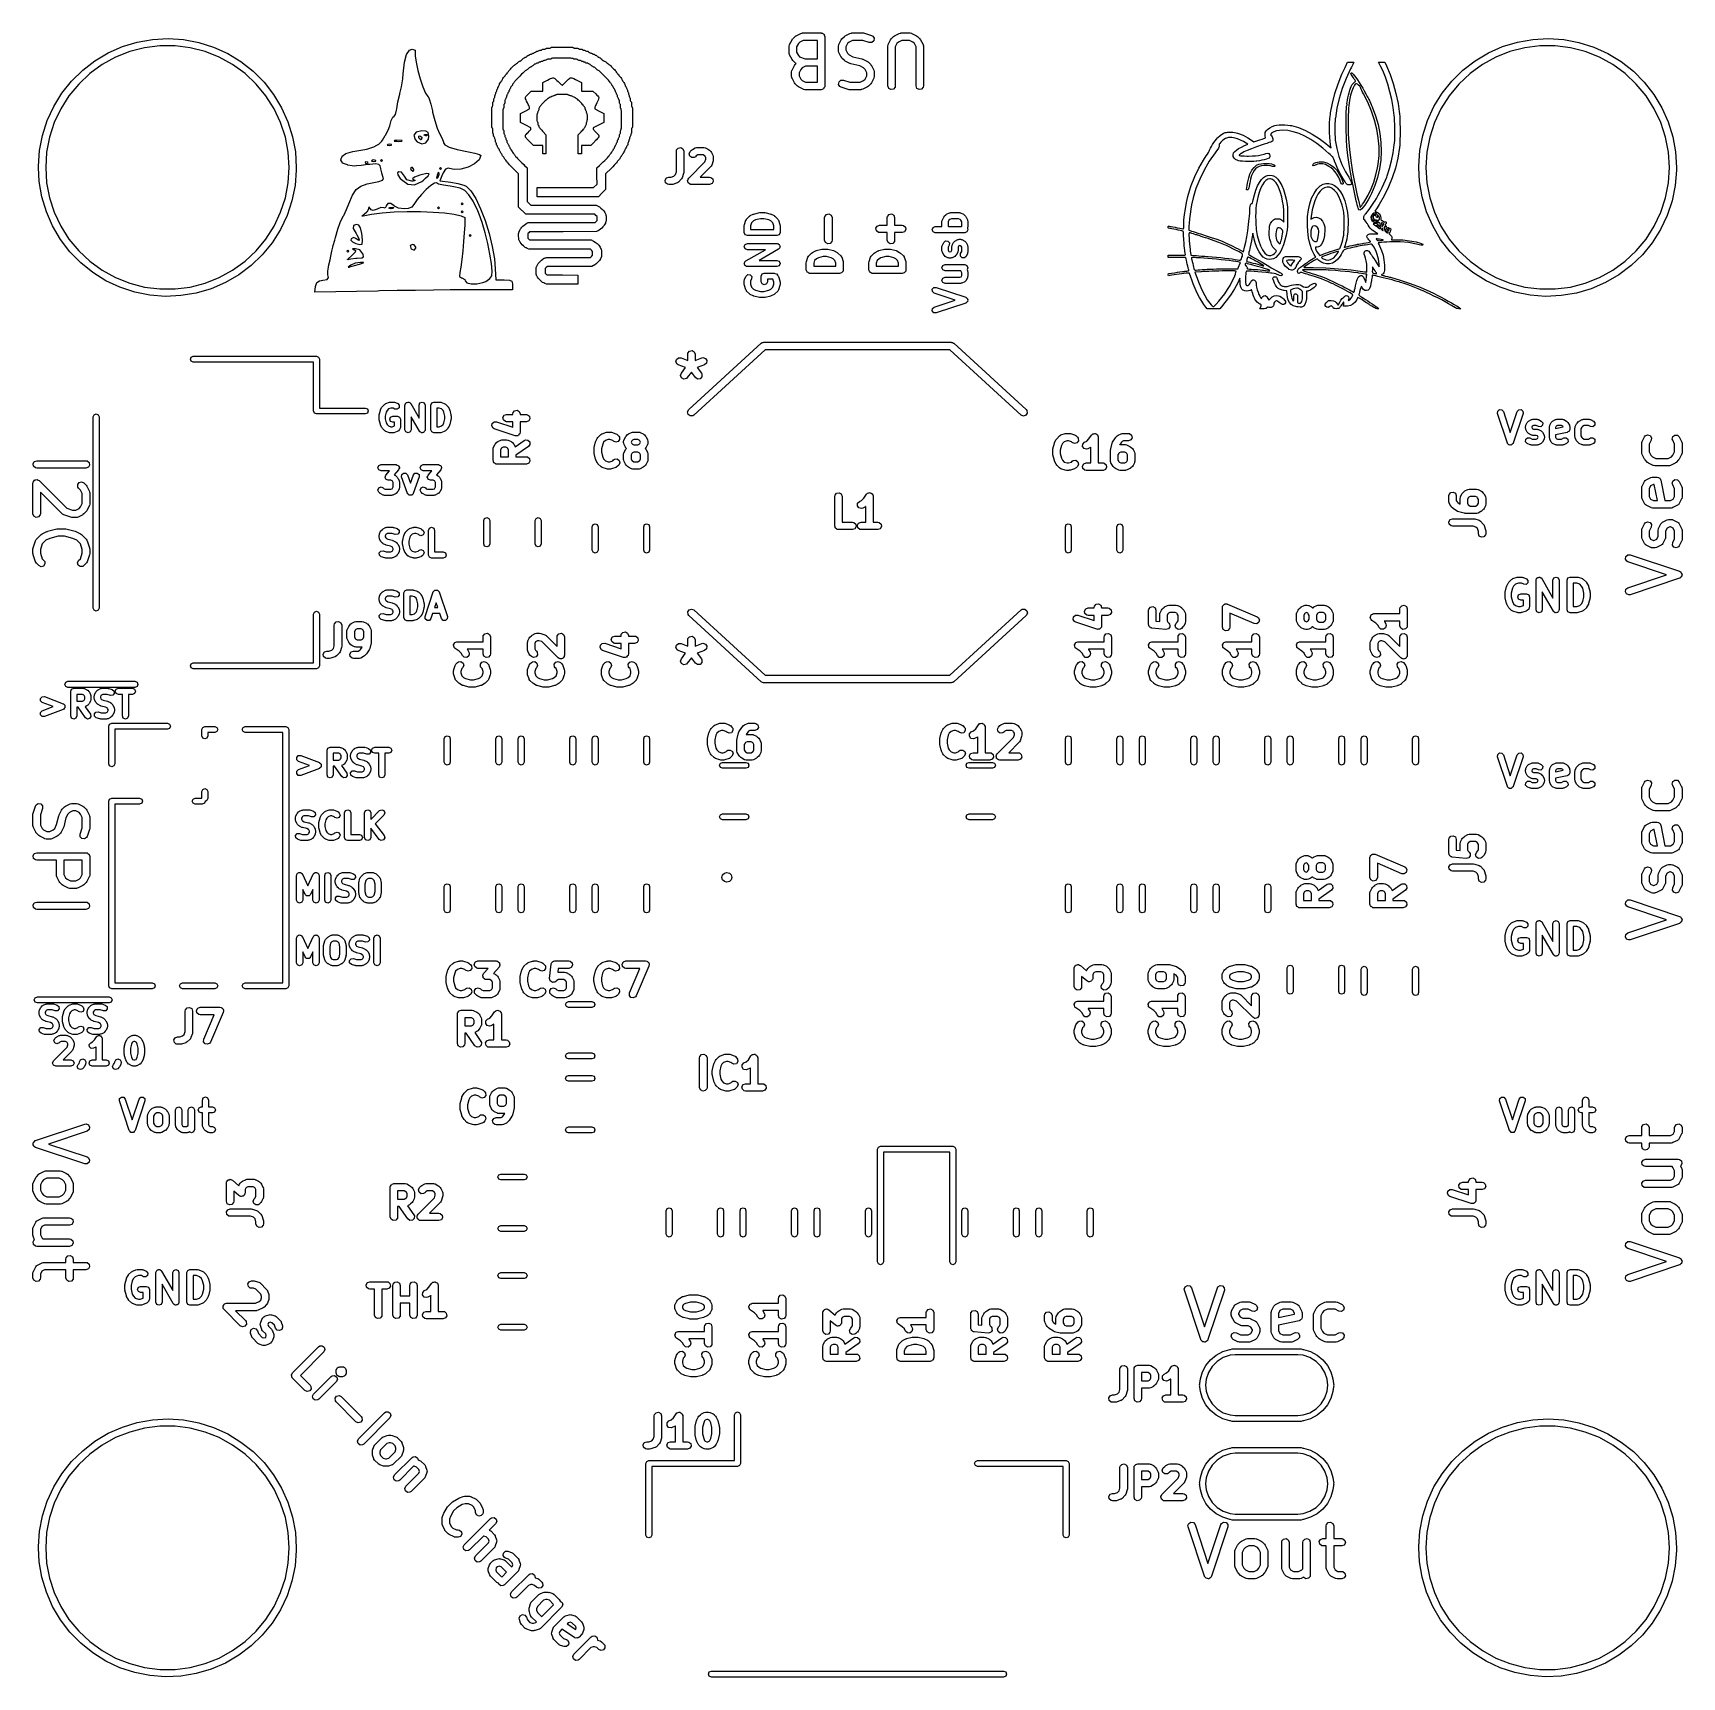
# Model space of a CAD drawing. Extents: x 83.3 to 116.7, y -116.6 to -83.3.
import ezdxf

# ---------------------------------------------------------------- set-up
doc = ezdxf.new("R2010")
doc.units = 0
doc.layers.add('BLACK', color=7, linetype='CONTINUOUS')

msp = doc.modelspace()

# ---------------------------------------------------------------- linework, layer by layer
at = {"layer": 'BLACK', "linetype": 'CONTINUOUS'}
for p, q in [((98.7522, -83.3282), (98.8474, -83.2805)), ((98.8474, -83.2805), (98.8724, -83.2731)), ((98.8724, -83.2731), (98.8767, -83.2742)), ((98.8767, -83.2742), (98.881, -83.2726)), ((98.881, -83.2726), (99.2619, -83.2726)), ((99.2619, -83.2726), (99.2716, -83.2743)), ((99.2716, -83.2743), (99.2749, -83.2738)), ((99.2749, -83.2738), (99.2778, -83.2754)), ((99.2778, -83.2754), (99.2876, -83.2771)), ((99.2876, -83.2771), (99.3025, -83.2897)), ((99.3025, -83.2897), (99.3194, -83.2994)), ((99.3194, -83.2994), (99.3217, -83.3058)), ((99.7522, -83.3282), (99.8474, -83.2805)), ((99.8474, -83.2805), (99.8724, -83.2731)), ((99.8724, -83.2731), (99.8767, -83.2742)), ((99.8767, -83.2742), (99.881, -83.2726)), ((99.881, -83.2726), (100.119, -83.2726)), ((100.119, -83.2726), (100.141, -83.2765)), ((100.141, -83.2765), (100.143, -83.2765)), ((100.143, -83.2765), (100.286, -83.3241)), ((100.752, -83.3282), (100.847, -83.2805)), ((100.847, -83.2805), (100.872, -83.2731)), ((100.872, -83.2731), (100.877, -83.2742)), ((100.877, -83.2742), (100.881, -83.2726)), ((100.881, -83.2726), (101.071, -83.2726)), ((101.071, -83.2726), (101.097, -83.2771)), ((101.097, -83.2771), (101.101, -83.28)), ((101.101, -83.28), (101.105, -83.2805)), ((101.105, -83.2805), (101.2, -83.3282)), ((84.8006, -83.6763), (85.0885, -83.549)), ((85.0885, -83.549), (85.3895, -83.4573)), ((85.5372, -83.5739), (85.2368, -83.651)), ((85.3895, -83.4573), (85.6994, -83.4023)), ((85.8449, -83.535), (85.5372, -83.5739)), ((85.6994, -83.4023), (86.0137, -83.385)), ((86.1551, -83.535), (85.8449, -83.535)), ((86.0137, -83.385), (86.3277, -83.4056)), ((86.4628, -83.5739), (86.1551, -83.535)), ((86.3277, -83.4056), (86.6371, -83.4638)), ((86.7632, -83.651), (86.4628, -83.5739)), ((86.6371, -83.4638), (86.9371, -83.5587)), ((86.9371, -83.5587), (87.2236, -83.689)), ((90.8536, -83.7102), (90.9085, -83.6227)), ((90.9085, -83.6227), (90.9674, -83.6)), ((90.9674, -83.6), (91.0264, -83.6193)), ((91.0264, -83.6193), (91.0291, -83.6506)), ((93.5307, -83.6376), (93.5428, -83.6297)), ((93.5428, -83.6297), (93.5556, -83.6216)), ((93.5428, -83.6297), (93.5428, -83.6297)), ((93.5556, -83.6216), (93.5683, -83.6208)), ((93.5683, -83.6208), (93.586, -83.6182)), ((93.586, -83.6182), (93.5963, -83.6111)), ((93.5963, -83.6111), (93.6056, -83.6044)), ((93.6056, -83.6044), (93.6176, -83.6011)), ((93.6176, -83.6011), (93.6356, -83.6)), ((93.6356, -83.6), (93.6383, -83.6)), ((93.6383, -83.6), (93.657, -83.5992)), ((93.657, -83.5992), (93.6688, -83.5964)), ((93.6688, -83.5964), (93.6769, -83.5907)), ((93.6769, -83.5907), (93.6778, -83.5897)), ((93.6778, -83.5897), (93.6839, -83.5844)), ((93.6839, -83.5844), (93.692, -83.5815)), ((93.692, -83.5815), (93.7047, -83.5803)), ((93.7047, -83.5803), (93.7246, -83.5804)), ((93.7246, -83.5804), (93.7262, -83.5805)), ((93.7262, -83.5805), (93.7468, -83.5806)), ((93.7468, -83.5806), (93.7602, -83.5795)), ((93.7602, -83.5795), (93.7691, -83.5765)), ((93.7691, -83.5765), (93.7763, -83.5711)), ((93.7763, -83.5711), (93.7767, -83.5707)), ((93.7767, -83.5707), (93.7796, -83.5682)), ((93.7796, -83.5682), (93.783, -83.566)), ((93.783, -83.566), (93.7878, -83.5643)), ((93.7878, -83.5643), (93.795, -83.563)), ((93.795, -83.563), (93.8053, -83.5619)), ((93.8053, -83.5619), (93.8198, -83.5612)), ((93.8198, -83.5612), (93.8394, -83.5606)), ((93.8394, -83.5606), (93.865, -83.5603)), ((93.865, -83.5603), (93.8974, -83.5601)), ((93.8974, -83.5601), (93.9377, -83.56)), ((93.9377, -83.56), (93.9867, -83.56)), ((93.9867, -83.56), (94.0075, -83.56)), ((94.0075, -83.56), (94.06, -83.56)), ((94.06, -83.56), (94.1035, -83.5601)), ((94.1035, -83.5601), (94.1388, -83.5602)), ((94.1388, -83.5602), (94.1668, -83.5605)), ((94.1668, -83.5605), (94.1885, -83.5609)), ((94.1885, -83.5609), (94.2048, -83.5616)), ((94.2048, -83.5616), (94.2166, -83.5625)), ((94.2166, -83.5625), (94.2248, -83.5638)), ((94.2248, -83.5638), (94.2304, -83.5654)), ((94.2304, -83.5654), (94.2342, -83.5673)), ((94.2342, -83.5673), (94.2372, -83.5697)), ((94.2372, -83.5697), (94.2383, -83.5707)), ((94.2383, -83.5707), (94.2455, -83.5763)), ((94.2455, -83.5763), (94.2543, -83.5794)), ((94.2543, -83.5794), (94.2673, -83.5806)), ((94.2673, -83.5806), (94.2875, -83.5805)), ((94.2875, -83.5805), (94.2888, -83.5805)), ((94.2888, -83.5805), (94.3093, -83.5803)), ((94.3093, -83.5803), (94.3224, -83.5813)), ((94.3224, -83.5813), (94.3307, -83.5842)), ((94.3307, -83.5842), (94.3369, -83.5893)), ((94.3369, -83.5893), (94.3372, -83.5897)), ((94.3372, -83.5897), (94.345, -83.5958)), ((94.345, -83.5958), (94.3562, -83.599)), ((94.3562, -83.599), (94.3739, -83.6)), ((94.3739, -83.6), (94.3767, -83.6)), ((94.3767, -83.6), (94.3957, -83.6008)), ((94.3957, -83.6008), (94.4081, -83.6039)), ((94.4081, -83.6039), (94.4176, -83.6101)), ((94.4176, -83.6101), (94.4187, -83.6111)), ((94.4187, -83.6111), (94.4341, -83.62)), ((94.4341, -83.62), (94.4467, -83.6208)), ((94.4467, -83.6208), (94.463, -83.6229)), ((94.463, -83.6229), (94.4722, -83.6297)), ((94.4722, -83.6297), (94.4843, -83.6376)), ((98.6155, -83.5381), (98.62, -83.5124)), ((98.6155, -83.681), (98.6155, -83.5381)), ((98.62, -83.5124), (98.6229, -83.509)), ((98.6229, -83.509), (98.6234, -83.5046)), ((98.6234, -83.5046), (98.671, -83.4093)), ((98.671, -83.4093), (98.6844, -83.3913)), ((98.6844, -83.3913), (98.6851, -83.3898)), ((98.6851, -83.3898), (98.7327, -83.3422)), ((98.7327, -83.3422), (98.751, -83.3293)), ((98.751, -83.3293), (98.7522, -83.3282)), ((98.7997, -83.4873), (98.7655, -83.5558)), ((98.7655, -83.5558), (98.7655, -83.6632)), ((98.8301, -83.4569), (98.7997, -83.4873)), ((98.8987, -83.4226), (98.8301, -83.4569)), ((99.1869, -83.4226), (98.8987, -83.4226)), ((99.1869, -83.7964), (99.1869, -83.4226)), ((99.3217, -83.3058), (99.3269, -83.3101)), ((99.3269, -83.3101), (99.3302, -83.3293)), ((99.3302, -83.3293), (99.3369, -83.3476)), ((99.3369, -83.3476), (99.3369, -84.3476)), ((99.6155, -83.5381), (99.62, -83.5124)), ((99.6155, -83.6333), (99.6155, -83.5381)), ((99.617, -83.6375), (99.6155, -83.6333)), ((99.62, -83.5124), (99.6229, -83.509)), ((99.6229, -83.509), (99.6234, -83.5046)), ((99.6234, -83.5046), (99.671, -83.4093)), ((99.671, -83.4093), (99.6844, -83.3913)), ((99.6844, -83.3913), (99.6851, -83.3898)), ((99.6851, -83.3898), (99.7327, -83.3422)), ((99.7327, -83.3422), (99.751, -83.3293)), ((99.751, -83.3293), (99.7522, -83.3282)), ((99.7997, -83.4873), (99.7655, -83.5558)), ((99.7655, -83.5558), (99.7655, -83.6156)), ((99.7655, -83.6156), (99.7997, -83.6841)), ((99.8301, -83.4569), (99.7997, -83.4873)), ((99.8987, -83.4226), (99.8301, -83.4569)), ((100.107, -83.4226), (99.8987, -83.4226)), ((100.238, -83.4664), (100.107, -83.4226)), ((100.289, -83.465), (100.238, -83.4664)), ((100.286, -83.3241), (100.309, -83.3365)), ((100.328, -83.4309), (100.289, -83.465)), ((100.309, -83.3365), (100.335, -83.3802)), ((100.335, -83.3802), (100.328, -83.4309)), ((100.615, -83.5381), (100.62, -83.5124)), ((100.615, -84.3476), (100.615, -83.5381)), ((100.62, -83.5124), (100.623, -83.509)), ((100.623, -83.5046), (100.671, -83.4093)), ((100.623, -83.509), (100.623, -83.5046)), ((100.671, -83.4093), (100.684, -83.3913)), ((100.684, -83.3913), (100.685, -83.3898)), ((100.685, -83.3898), (100.733, -83.3422)), ((100.733, -83.3422), (100.751, -83.3293)), ((100.751, -83.3293), (100.752, -83.3282)), ((100.8, -83.4873), (100.765, -83.5558)), ((100.765, -83.5558), (100.765, -84.3476)), ((100.83, -83.4569), (100.8, -83.4873)), ((100.899, -83.4226), (100.83, -83.4569)), ((101.054, -83.4226), (100.899, -83.4226)), ((101.122, -83.4569), (101.054, -83.4226)), ((101.153, -83.4873), (101.122, -83.4569)), ((101.187, -83.5558), (101.153, -83.4873)), ((101.187, -84.3476), (101.187, -83.5558)), ((101.2, -83.3282), (101.218, -83.3415)), ((101.218, -83.3415), (101.22, -83.3422)), ((101.22, -83.3422), (101.267, -83.3898)), ((101.267, -83.3898), (101.28, -83.4082)), ((101.28, -83.4082), (101.281, -83.4093)), ((101.281, -83.4093), (101.329, -83.5046)), ((101.329, -83.5046), (101.336, -83.5295)), ((101.336, -83.5295), (101.335, -83.5339)), ((101.335, -83.5339), (101.337, -83.5381)), ((101.337, -83.5381), (101.337, -84.3476)), ((112.801, -83.6763), (113.088, -83.549)), ((113.088, -83.549), (113.39, -83.4573)), ((113.537, -83.5739), (113.237, -83.651)), ((113.39, -83.4573), (113.699, -83.4023)), ((113.845, -83.535), (113.537, -83.5739)), ((113.699, -83.4023), (114.014, -83.385)), ((114.155, -83.535), (113.845, -83.535)), ((114.014, -83.385), (114.328, -83.4056)), ((114.463, -83.5739), (114.155, -83.535)), ((114.328, -83.4056), (114.637, -83.4638)), ((114.763, -83.651), (114.463, -83.5739)), ((114.637, -83.4638), (114.937, -83.5587)), ((114.937, -83.5587), (115.224, -83.689)), ((84.281, -84.0294), (84.5302, -83.8372)), ((84.6766, -83.9146), (84.4256, -84.0969)), ((84.5302, -83.8372), (84.8006, -83.6763)), ((84.9484, -83.7652), (84.6766, -83.9146)), ((85.2368, -83.651), (84.9484, -83.7652)), ((87.0516, -83.7652), (86.7632, -83.651)), ((87.3234, -83.9146), (87.0516, -83.7652)), ((87.2236, -83.689), (87.4924, -83.8527)), ((87.5744, -84.0969), (87.3234, -83.9146)), ((87.4924, -83.8527), (87.7396, -84.0475)), ((90.7836, -84.1), (90.8125, -83.8678)), ((90.8125, -83.8678), (90.8536, -83.7102)), ((91.0291, -83.6506), (91.0242, -83.7332)), ((91.0242, -83.7332), (91.0434, -83.8677)), ((91.0434, -83.8677), (91.0805, -84.0322)), ((92.9766, -83.9862), (92.9958, -83.9667)), ((92.9958, -83.9667), (93.0142, -83.9486)), ((93.0142, -83.9486), (93.0304, -83.9335)), ((93.0304, -83.9335), (93.043, -83.9225)), ((93.043, -83.9225), (93.0509, -83.917)), ((93.0509, -83.917), (93.0524, -83.9167)), ((93.0524, -83.9167), (93.0579, -83.9142)), ((93.0579, -83.9142), (93.0689, -83.906)), ((93.0689, -83.906), (93.0838, -83.8934)), ((93.0838, -83.8934), (93.0999, -83.8788)), ((93.0999, -83.8788), (93.1201, -83.8606)), ((93.1201, -83.8606), (93.1347, -83.8488)), ((93.1347, -83.8488), (93.1451, -83.8427)), ((93.1451, -83.8427), (93.1525, -83.8413)), ((93.1525, -83.8413), (93.1533, -83.8414)), ((93.1533, -83.8414), (93.1612, -83.8404)), ((93.1612, -83.8404), (93.1715, -83.8342)), ((93.1715, -83.8342), (93.1858, -83.8215)), ((93.1858, -83.8215), (93.1934, -83.8138)), ((93.1934, -83.8138), (93.2087, -83.7997)), ((93.2087, -83.7997), (93.2257, -83.7861)), ((93.2257, -83.7861), (93.2424, -83.7745)), ((93.2424, -83.7745), (93.2569, -83.766)), ((93.2569, -83.766), (93.2673, -83.7621)), ((93.2673, -83.7621), (93.271, -83.7626)), ((93.271, -83.7626), (93.2753, -83.7606)), ((93.2753, -83.7606), (93.2843, -83.753)), ((93.2843, -83.753), (93.2926, -83.7449)), ((93.2926, -83.7449), (93.31, -83.7303)), ((93.31, -83.7303), (93.3244, -83.725)), ((93.3244, -83.725), (93.3251, -83.725)), ((93.3251, -83.725), (93.3385, -83.7211)), ((93.3385, -83.7211), (93.3503, -83.7121)), ((93.3501, -83.9705), (93.3397, -83.9772)), ((93.3584, -83.9692), (93.3501, -83.9705)), ((93.3503, -83.7121), (93.3639, -83.7023)), ((93.3701, -83.9669), (93.3584, -83.9692)), ((93.3639, -83.7023), (93.3736, -83.7014)), ((93.3854, -83.9554), (93.3701, -83.9669)), ((93.3736, -83.7014), (93.3865, -83.6993)), ((93.3894, -83.9515), (93.3854, -83.9554)), ((93.3865, -83.6993), (93.3931, -83.6943)), ((93.3998, -83.9433), (93.3894, -83.9515)), ((93.3931, -83.6943), (93.4046, -83.687)), ((93.4069, -83.94), (93.3998, -83.9433)), ((93.4046, -83.687), (93.4145, -83.685)), ((93.4098, -83.9391), (93.4069, -83.94)), ((93.4189, -83.9328), (93.4098, -83.9391)), ((93.4145, -83.685), (93.4232, -83.6838)), ((93.43, -83.9225), (93.4189, -83.9328)), ((93.4232, -83.6838), (93.4334, -83.6798)), ((93.4358, -83.917), (93.43, -83.9225)), ((93.4334, -83.6798), (93.4469, -83.6718)), ((93.4471, -83.9084), (93.4358, -83.917)), ((93.4469, -83.6718), (93.4656, -83.6588)), ((93.4552, -83.905), (93.4471, -83.9084)), ((93.4628, -83.9026), (93.4552, -83.905)), ((93.4725, -83.895), (93.4628, -83.9026)), ((93.4656, -83.6588), (93.4745, -83.6524)), ((93.4815, -83.8886), (93.4725, -83.895)), ((93.4745, -83.6524), (93.4961, -83.6419)), ((93.497, -83.885), (93.4815, -83.8886)), ((93.4961, -83.6419), (93.5125, -83.64)), ((93.4983, -83.8849), (93.497, -83.885)), ((93.5136, -83.8818), (93.4983, -83.8849)), ((93.5125, -83.64), (93.5307, -83.6376)), ((93.5289, -83.875), (93.5136, -83.8818)), ((93.5311, -83.8737), (93.5289, -83.875)), ((93.5442, -83.8675), (93.5311, -83.8737)), ((93.5543, -83.865), (93.5442, -83.8675)), ((93.5617, -83.863), (93.5543, -83.865)), ((93.5717, -83.8559), (93.5617, -83.863)), ((93.5799, -83.8501), (93.5717, -83.8559)), ((93.5953, -83.849), (93.5799, -83.8501)), ((93.6087, -83.8485), (93.5953, -83.849)), ((93.6224, -83.8401), (93.6087, -83.8485)), ((93.6358, -83.8318), (93.6224, -83.8401)), ((93.657, -83.828), (93.6358, -83.8318)), ((93.6757, -83.8251), (93.657, -83.828)), ((93.6914, -83.8161), (93.6757, -83.8251)), ((93.6963, -83.812), (93.6914, -83.8161)), ((93.7054, -83.8076), (93.6963, -83.812)), ((93.7184, -83.8055), (93.7054, -83.8076)), ((93.7383, -83.805), (93.7184, -83.8055)), ((93.7501, -83.8049), (93.7383, -83.805)), ((93.7657, -83.8036), (93.7501, -83.8049)), ((93.7756, -83.8005), (93.7657, -83.8036)), ((93.7825, -83.795), (93.7756, -83.8005)), ((93.7826, -83.7949), (93.7825, -83.795)), ((93.7851, -83.7925), (93.7826, -83.7949)), ((93.7884, -83.7905), (93.7851, -83.7925)), ((93.7935, -83.7889), (93.7884, -83.7905)), ((93.8013, -83.7877), (93.7935, -83.7889)), ((93.8127, -83.7867), (93.8013, -83.7877)), ((93.8285, -83.786), (93.8127, -83.7867)), ((93.8498, -83.7856), (93.8285, -83.786)), ((93.8774, -83.7852), (93.8498, -83.7856)), ((93.9123, -83.7851), (93.8774, -83.7852)), ((93.9554, -83.785), (93.9123, -83.7851)), ((94.0075, -83.785), (93.9554, -83.785)), ((94.0095, -83.785), (94.0075, -83.785)), ((94.0613, -83.785), (94.0095, -83.785)), ((94.1041, -83.7851), (94.0613, -83.785)), ((94.1387, -83.7853), (94.1041, -83.7851)), ((94.166, -83.7856), (94.1387, -83.7853)), ((94.1871, -83.7861), (94.166, -83.7856)), ((94.2028, -83.7868), (94.1871, -83.7861)), ((94.214, -83.7877), (94.2028, -83.7868)), ((94.2217, -83.789), (94.214, -83.7877)), ((94.2267, -83.7906), (94.2217, -83.789)), ((94.23, -83.7926), (94.2267, -83.7906)), ((94.2325, -83.795), (94.23, -83.7926)), ((94.2368, -83.7989), (94.2325, -83.795)), ((94.2451, -83.8027), (94.2368, -83.7989)), ((94.2581, -83.8045), (94.2451, -83.8027)), ((94.2783, -83.805), (94.2581, -83.8045)), ((94.2817, -83.805), (94.2783, -83.805)), ((94.3, -83.8055), (94.2817, -83.805)), ((94.3116, -83.8073), (94.3, -83.8055)), ((94.3194, -83.8111), (94.3116, -83.8073)), ((94.3262, -83.8178), (94.3194, -83.8111)), ((94.3329, -83.8243), (94.3262, -83.8178)), ((94.3432, -83.8289), (94.3329, -83.8243)), ((94.3585, -83.8293), (94.3432, -83.8289)), ((94.3659, -83.8291), (94.3585, -83.8293)), ((94.3803, -83.8316), (94.3659, -83.8291)), ((94.3921, -83.8396), (94.3803, -83.8316)), ((94.4046, -83.8479), (94.3921, -83.8396)), ((94.4197, -83.849), (94.4046, -83.8479)), ((94.4314, -83.849), (94.4197, -83.849)), ((94.4433, -83.8559), (94.4314, -83.849)), ((94.4506, -83.8614), (94.4433, -83.8559)), ((94.4625, -83.865), (94.4506, -83.8614)), ((94.4717, -83.8674), (94.4625, -83.865)), ((94.4825, -83.875), (94.4717, -83.8674)), ((94.494, -83.8825), (94.4825, -83.875)), ((94.4843, -83.6376), (94.5025, -83.64)), ((94.5125, -83.885), (94.494, -83.8825)), ((94.5025, -83.64), (94.5025, -83.64)), ((94.5025, -83.64), (94.5261, -83.6443)), ((94.5302, -83.8872), (94.5125, -83.885)), ((94.5261, -83.6443), (94.5405, -83.6524)), ((94.5425, -83.895), (94.5302, -83.8872)), ((94.5405, -83.6524), (94.5617, -83.6675)), ((94.5504, -83.9015), (94.5425, -83.895)), ((94.5598, -83.905), (94.5504, -83.9015)), ((94.5633, -83.9059), (94.5598, -83.905)), ((94.5617, -83.6675), (94.5769, -83.6773)), ((94.5734, -83.9122), (94.5633, -83.9059)), ((94.585, -83.9225), (94.5734, -83.9122)), ((94.5769, -83.6773), (94.5882, -83.6827)), ((94.5908, -83.9281), (94.585, -83.9225)), ((94.5882, -83.6827), (94.5972, -83.6848)), ((94.6013, -83.9367), (94.5908, -83.9281)), ((94.5972, -83.6848), (94.6005, -83.685)), ((94.6005, -83.685), (94.6138, -83.6885)), ((94.6081, -83.94), (94.6013, -83.9367)), ((94.6101, -83.9405), (94.6081, -83.94)), ((94.6188, -83.9459), (94.6101, -83.9405)), ((94.6138, -83.6885), (94.6218, -83.6943)), ((94.6296, -83.9554), (94.6188, -83.9459)), ((94.6218, -83.6943), (94.6336, -83.7012)), ((94.6431, -83.966), (94.6296, -83.9554)), ((94.6336, -83.7012), (94.6414, -83.7014)), ((94.6414, -83.7014), (94.6546, -83.704)), ((94.6566, -83.9692), (94.6431, -83.966)), ((94.6546, -83.704), (94.6647, -83.7121)), ((94.6595, -83.9691), (94.6566, -83.9692)), ((94.6684, -83.9722), (94.6595, -83.9691)), ((94.6647, -83.7121), (94.6776, -83.7217)), ((94.6776, -83.7217), (94.6899, -83.725)), ((94.6899, -83.725), (94.7041, -83.7297)), ((94.7041, -83.7297), (94.7213, -83.7438)), ((94.7213, -83.7438), (94.7224, -83.7449)), ((94.7224, -83.7449), (94.7334, -83.7554)), ((94.7334, -83.7554), (94.7413, -83.7617)), ((94.7413, -83.7617), (94.744, -83.7626)), ((94.744, -83.7626), (94.7504, -83.7628)), ((94.7504, -83.7628), (94.7623, -83.7683)), ((94.7623, -83.7683), (94.7777, -83.7779)), ((94.7777, -83.7779), (94.7947, -83.7903)), ((94.7947, -83.7903), (94.8114, -83.8041)), ((94.8114, -83.8041), (94.8216, -83.8138)), ((94.8216, -83.8138), (94.838, -83.8296)), ((94.838, -83.8296), (94.8498, -83.8385)), ((94.8498, -83.8385), (94.8585, -83.8416)), ((94.8585, -83.8416), (94.8617, -83.8414)), ((94.8617, -83.8414), (94.8688, -83.8422)), ((94.8688, -83.8422), (94.8788, -83.8478)), ((94.8788, -83.8478), (94.8929, -83.8588)), ((94.8929, -83.8588), (94.9123, -83.8762)), ((94.9123, -83.8762), (94.9151, -83.8788)), ((94.9151, -83.8788), (94.9322, -83.8943)), ((94.9322, -83.8943), (94.9469, -83.9066)), ((94.9469, -83.9066), (94.9576, -83.9145)), ((94.9576, -83.9145), (94.9626, -83.9167)), ((94.9626, -83.9167), (94.968, -83.9194)), ((94.968, -83.9194), (94.9788, -83.9282)), ((94.9788, -83.9282), (94.9936, -83.9418)), ((94.9936, -83.9418), (95.0112, -83.9587)), ((95.0112, -83.9587), (95.0302, -83.9778)), ((98.617, -83.6852), (98.6155, -83.681)), ((98.616, -83.6895), (98.617, -83.6852)), ((98.6234, -83.7145), (98.616, -83.6895)), ((98.671, -83.8097), (98.6234, -83.7145)), ((98.6722, -83.8109), (98.671, -83.8097)), ((98.671, -84.0284), (98.7186, -83.9331)), ((98.6851, -83.8292), (98.6722, -83.8109)), ((98.7327, -83.8768), (98.6851, -83.8292)), ((98.7186, -83.9331), (98.732, -83.9151)), ((98.732, -83.9151), (98.7327, -83.9136)), ((98.7367, -83.8787), (98.7327, -83.8768)), ((98.7327, -83.9136), (98.7551, -83.8912)), ((98.7391, -83.8826), (98.7367, -83.8787)), ((98.7551, -83.8912), (98.7391, -83.8826)), ((98.7655, -83.6632), (98.7997, -83.7318)), ((98.7997, -83.7318), (98.8262, -83.7583)), ((98.8262, -83.7583), (98.9407, -83.7964)), ((98.9463, -83.9464), (98.8778, -83.9807)), ((98.9407, -83.7964), (99.1869, -83.7964)), ((99.1869, -83.9464), (98.9463, -83.9464)), ((99.1869, -84.2726), (99.1869, -83.9464)), ((99.616, -83.6419), (99.617, -83.6375)), ((99.6234, -83.6669), (99.616, -83.6419)), ((99.671, -83.7621), (99.6234, -83.6669)), ((99.6722, -83.7632), (99.671, -83.7621)), ((99.6851, -83.7816), (99.6722, -83.7632)), ((99.7327, -83.8292), (99.6851, -83.7816)), ((99.7342, -83.8299), (99.7327, -83.8292)), ((99.7522, -83.8433), (99.7342, -83.8299)), ((99.8474, -83.8909), (99.7522, -83.8433)), ((99.7997, -83.6841), (99.8301, -83.7146)), ((99.8301, -83.7146), (99.9071, -83.753)), ((99.8509, -83.8913), (99.8474, -83.8909)), ((99.8628, -83.8966), (99.8509, -83.8913)), ((100.045, -83.9422), (99.8628, -83.8966)), ((99.9071, -83.753), (100.09, -83.7987)), ((100.122, -83.9807), (100.045, -83.9422)), ((100.09, -83.7987), (100.101, -83.8039)), ((100.101, -83.8039), (100.105, -83.8043)), ((100.105, -83.8043), (100.2, -83.852)), ((100.2, -83.852), (100.218, -83.8653)), ((100.218, -83.8653), (100.22, -83.866)), ((100.22, -83.866), (100.267, -83.9136)), ((100.267, -83.9136), (100.28, -83.932)), ((100.28, -83.932), (100.281, -83.9331)), ((100.281, -83.9331), (100.329, -84.0284)), ((109.89, -83.9754), (109.943, -83.865)), ((109.943, -83.865), (110.006, -83.865)), ((110.021, -83.9629), (110.003, -83.9983)), ((110.006, -83.865), (110.036, -83.8653)), ((110.04, -83.9252), (110.021, -83.9629)), ((110.036, -83.8653), (110.058, -83.8659)), ((110.055, -83.895), (110.04, -83.9252)), ((110.065, -83.8748), (110.055, -83.895)), ((110.058, -83.8659), (110.068, -83.8669)), ((110.068, -83.8671), (110.065, -83.8748)), ((110.068, -83.8669), (110.068, -83.8671)), ((110.611, -83.9436), (110.571, -83.865)), ((110.571, -83.865), (110.699, -83.865)), ((110.654, -84.0335), (110.611, -83.9436)), ((110.699, -83.865), (110.733, -83.9379)), ((110.733, -83.9379), (110.806, -84.1125)), ((112.281, -84.0294), (112.53, -83.8372)), ((112.677, -83.9146), (112.426, -84.0969)), ((112.53, -83.8372), (112.801, -83.6763)), ((112.948, -83.7652), (112.677, -83.9146)), ((113.237, -83.651), (112.948, -83.7652)), ((115.052, -83.7652), (114.763, -83.651)), ((115.323, -83.9146), (115.052, -83.7652)), ((115.224, -83.689), (115.492, -83.8527)), ((115.574, -84.0969), (115.323, -83.9146)), ((115.492, -83.8527), (115.74, -84.0475)), ((83.8605, -84.4964), (84.0567, -84.2502)), ((84.0567, -84.2502), (84.281, -84.0294)), ((84.4256, -84.0969), (84.1995, -84.3093)), ((87.8005, -84.3093), (87.5744, -84.0969)), ((87.7396, -84.0475), (87.9615, -84.2707)), ((87.9615, -84.2707), (88.1551, -84.5188)), ((90.7467, -84.3673), (90.7726, -84.201)), ((90.7726, -84.201), (90.7836, -84.1)), ((91.0805, -84.0322), (91.1294, -84.2054)), ((91.1294, -84.2054), (91.184, -84.3655)), ((92.735, -84.3187), (92.7394, -84.3028)), ((92.7394, -84.3028), (92.7526, -84.2829)), ((92.7526, -84.2829), (92.7549, -84.2801)), ((92.7549, -84.2801), (92.7649, -84.2674)), ((92.7649, -84.2674), (92.7712, -84.258)), ((92.7712, -84.258), (92.7724, -84.2541)), ((92.7724, -84.2541), (92.774, -84.2495)), ((92.774, -84.2495), (92.7811, -84.2413)), ((92.7811, -84.2413), (92.7825, -84.24)), ((92.7825, -84.24), (92.7912, -84.2287)), ((92.7912, -84.2287), (92.795, -84.2175)), ((92.795, -84.2171), (92.7982, -84.2072)), ((92.795, -84.2175), (92.795, -84.2171)), ((92.7982, -84.2072), (92.8067, -84.1928)), ((92.8067, -84.1928), (92.8186, -84.1762)), ((92.8186, -84.1762), (92.8322, -84.16)), ((92.8322, -84.16), (92.8443, -84.148)), ((92.8443, -84.148), (92.8521, -84.1393)), ((92.8521, -84.1393), (92.855, -84.1331)), ((92.855, -84.1331), (92.8583, -84.1273)), ((92.8583, -84.1273), (92.8671, -84.1166)), ((92.8671, -84.1166), (92.8796, -84.1029)), ((92.8796, -84.1029), (92.8834, -84.0991)), ((92.8834, -84.0991), (92.8971, -84.0841)), ((92.8971, -84.0841), (92.9076, -84.0704)), ((92.9076, -84.0704), (92.9132, -84.0604)), ((92.9132, -84.0604), (92.9135, -84.0589)), ((92.9135, -84.0589), (92.9174, -84.0522)), ((92.9174, -84.0522), (92.9269, -84.0401)), ((92.9269, -84.0401), (92.9409, -84.0242)), ((92.9409, -84.0242), (92.9579, -84.0058)), ((92.9579, -84.0058), (92.9766, -83.9862)), ((93.009, -84.3048), (93.0023, -84.3153)), ((93.0199, -84.2926), (93.009, -84.3048)), ((93.0279, -84.2841), (93.0199, -84.2926)), ((93.0366, -84.2728), (93.0279, -84.2841)), ((93.04, -84.2652), (93.0366, -84.2728)), ((93.0411, -84.2622), (93.04, -84.2652)), ((93.0461, -84.2551), (93.0411, -84.2622)), ((93.0556, -84.2439), (93.0461, -84.2551)), ((93.07, -84.2282), (93.0556, -84.2439)), ((93.0897, -84.2074), (93.07, -84.2282)), ((93.1153, -84.1811), (93.0897, -84.2074)), ((93.147, -84.1488), (93.1153, -84.1811)), ((93.1856, -84.11), (93.147, -84.1488)), ((93.2094, -84.0864), (93.1856, -84.11)), ((93.2365, -84.0607), (93.2094, -84.0864)), ((93.2574, -84.0423), (93.2365, -84.0607)), ((93.2724, -84.0313), (93.2574, -84.0423)), ((93.2816, -84.0273), (93.2724, -84.0313)), ((93.283, -84.027), (93.2816, -84.0273)), ((93.2923, -84.0217), (93.283, -84.027)), ((93.3052, -84.0111), (93.2923, -84.0217)), ((93.3193, -83.9971), (93.3052, -84.0111)), ((93.3256, -83.9904), (93.3193, -83.9971)), ((93.3397, -83.9772), (93.3256, -83.9904)), ((93.615, -84.275), (93.7099, -84.2275)), ((93.615, -84.4525), (93.615, -84.275)), ((93.7099, -84.2275), (93.746, -84.2093)), ((93.746, -84.2093), (93.7746, -84.1954)), ((93.7746, -84.1954), (93.7973, -84.1859)), ((93.7973, -84.1859), (93.8159, -84.1812)), ((93.8159, -84.1812), (93.8318, -84.1813)), ((93.8318, -84.1813), (93.8469, -84.1866)), ((93.8469, -84.1866), (93.8627, -84.1972)), ((93.8627, -84.1972), (93.8809, -84.2135)), ((93.8809, -84.2135), (93.9032, -84.2356)), ((93.9032, -84.2356), (93.9245, -84.257)), ((93.9245, -84.257), (93.9473, -84.2795)), ((93.9473, -84.2795), (93.9681, -84.2993)), ((93.9681, -84.2993), (93.9858, -84.3154)), ((94.0253, -84.3194), (94.0414, -84.3046)), ((94.0414, -84.3046), (94.0612, -84.2858)), ((94.0612, -84.2858), (94.0834, -84.2641)), ((94.0834, -84.2641), (94.0916, -84.2559)), ((94.0916, -84.2559), (94.1179, -84.2295)), ((94.1179, -84.2295), (94.139, -84.2089)), ((94.139, -84.2089), (94.1564, -84.1941)), ((94.1564, -84.1941), (94.1718, -84.1848)), ((94.1718, -84.1848), (94.1869, -84.1808)), ((94.1869, -84.1808), (94.2033, -84.1819)), ((94.2033, -84.1819), (94.2226, -84.1878)), ((94.2226, -84.1878), (94.2465, -84.1983)), ((94.2465, -84.1983), (94.2767, -84.2132)), ((94.2767, -84.2132), (94.305, -84.2275)), ((94.305, -84.2275), (94.4, -84.275)), ((94.4, -84.275), (94.4, -84.4525)), ((94.6799, -83.9812), (94.6684, -83.9722)), ((94.6957, -83.9971), (94.6799, -83.9812)), ((94.6989, -84.0005), (94.6957, -83.9971)), ((94.7129, -84.0138), (94.6989, -84.0005)), ((94.7252, -84.0234), (94.7129, -84.0138)), ((94.7333, -84.0273), (94.7252, -84.0234)), ((94.7346, -84.0275), (94.7333, -84.0273)), ((94.7442, -84.0324), (94.7346, -84.0275)), ((94.7577, -84.0423), (94.7442, -84.0324)), ((94.7728, -84.0553), (94.7577, -84.0423)), ((94.7882, -84.0698), (94.7728, -84.0553)), ((94.8091, -84.0903), (94.7882, -84.0698)), ((94.8322, -84.1133), (94.8091, -84.0903)), ((94.8566, -84.138), (94.8322, -84.1133)), ((94.8812, -84.1632), (94.8566, -84.138)), ((94.9049, -84.1878), (94.8812, -84.1632)), ((94.9267, -84.2107), (94.9049, -84.1878)), ((94.9456, -84.2309), (94.9267, -84.2107)), ((94.9605, -84.2473), (94.9456, -84.2309)), ((94.9704, -84.2588), (94.9605, -84.2473)), ((94.9742, -84.2644), (94.9704, -84.2588)), ((94.9766, -84.2694), (94.9742, -84.2644)), ((94.9846, -84.2804), (94.9766, -84.2694)), ((94.9958, -84.2931), (94.9846, -84.2804)), ((95.004, -84.3023), (94.9958, -84.2931)), ((95.0118, -84.3136), (95.004, -84.3023)), ((95.0302, -83.9778), (95.0493, -83.9975)), ((95.0493, -83.9975), (95.0672, -84.0166)), ((95.0672, -84.0166), (95.0826, -84.0338)), ((95.0826, -84.0338), (95.0942, -84.0476)), ((95.0942, -84.0476), (95.1006, -84.0568)), ((95.1006, -84.0568), (95.1015, -84.0589)), ((95.1015, -84.0589), (95.1057, -84.0678)), ((95.1057, -84.0678), (95.1153, -84.0809)), ((95.1153, -84.0809), (95.1284, -84.0958)), ((95.1284, -84.0958), (95.1316, -84.0991)), ((95.1316, -84.0991), (95.1448, -84.1131)), ((95.1448, -84.1131), (95.1548, -84.1248)), ((95.1548, -84.1248), (95.1597, -84.1322)), ((95.1597, -84.1322), (95.16, -84.1331)), ((95.16, -84.1331), (95.1634, -84.14)), ((95.1634, -84.14), (95.1707, -84.148)), ((95.1707, -84.148), (95.1843, -84.1617)), ((95.1843, -84.1617), (95.1978, -84.1781)), ((95.1978, -84.1781), (95.2095, -84.1945)), ((95.2095, -84.1945), (95.2174, -84.2086)), ((95.2174, -84.2086), (95.22, -84.2171)), ((95.22, -84.2171), (95.2235, -84.2281)), ((95.2235, -84.2281), (95.232, -84.2395)), ((95.232, -84.2395), (95.2325, -84.24)), ((95.2325, -84.24), (95.2402, -84.2484)), ((95.2402, -84.2484), (95.2428, -84.2537)), ((95.2428, -84.2537), (95.2426, -84.2541)), ((95.2426, -84.2541), (95.2443, -84.2588)), ((95.2443, -84.2588), (95.2511, -84.2687)), ((95.2511, -84.2687), (95.2601, -84.2801)), ((95.2601, -84.2801), (95.2745, -84.3005)), ((95.2745, -84.3005), (95.2799, -84.3169)), ((98.6631, -84.0619), (98.6676, -84.0363)), ((98.6631, -84.1571), (98.6631, -84.0619)), ((98.6646, -84.1614), (98.6631, -84.1571)), ((98.6636, -84.1657), (98.6646, -84.1614)), ((98.671, -84.1907), (98.6636, -84.1657)), ((98.6676, -84.0363), (98.6705, -84.0328)), ((98.6705, -84.0328), (98.671, -84.0284)), ((98.7186, -84.2859), (98.671, -84.1907)), ((98.7198, -84.287), (98.7186, -84.2859)), ((98.7327, -84.3054), (98.7198, -84.287)), ((98.8474, -84.0111), (98.8131, -84.0796)), ((98.8131, -84.0796), (98.8131, -84.1394)), ((98.8131, -84.1394), (98.8474, -84.208)), ((98.8778, -83.9807), (98.8474, -84.0111)), ((98.8474, -84.208), (98.8778, -84.2384)), ((98.8778, -84.2384), (98.9463, -84.2726)), ((98.9463, -84.2726), (99.1869, -84.2726)), ((99.617, -84.315), (99.6245, -84.2643)), ((99.6245, -84.2643), (99.6629, -84.2302)), ((99.6629, -84.2302), (99.7142, -84.2288)), ((99.7142, -84.2288), (99.8455, -84.2726)), ((99.8455, -84.2726), (100.054, -84.2726)), ((100.054, -84.2726), (100.122, -84.2384)), ((100.153, -84.0111), (100.122, -83.9807)), ((100.122, -84.2384), (100.153, -84.208)), ((100.187, -84.0796), (100.153, -84.0111)), ((100.153, -84.208), (100.187, -84.1394)), ((100.187, -84.1394), (100.187, -84.0796)), ((100.268, -84.3039), (100.267, -84.3054)), ((100.281, -84.2859), (100.268, -84.3039)), ((100.329, -84.1907), (100.281, -84.2859)), ((100.329, -84.0284), (100.336, -84.0533)), ((100.332, -84.1828), (100.329, -84.1862)), ((100.329, -84.1862), (100.329, -84.1907)), ((100.337, -84.1571), (100.332, -84.1828)), ((100.336, -84.0533), (100.335, -84.0577)), ((100.335, -84.0577), (100.337, -84.0619)), ((100.337, -84.0619), (100.337, -84.1571)), ((109.749, -84.3053), (109.828, -84.1084)), ((109.828, -84.1084), (109.89, -83.9754)), ((109.911, -84.1971), (109.834, -84.398)), ((110.003, -83.9983), (109.911, -84.1971)), ((110.011, -84.0936), (110.016, -84.0836)), ((110.016, -84.113), (110.011, -84.0936)), ((110.016, -84.0836), (110.026, -84.0817)), ((110.032, -84.1425), (110.016, -84.113)), ((110.026, -84.0817), (110.038, -84.0886)), ((110.06, -84.1832), (110.032, -84.1425)), ((110.037, -84.3167), (110.059, -84.2884)), ((110.038, -84.0886), (110.057, -84.1083)), ((110.057, -84.1083), (110.082, -84.1388)), ((110.059, -84.2884), (110.08, -84.2672)), ((110.077, -84.2083), (110.06, -84.1832)), ((110.093, -84.2315), (110.077, -84.2083)), ((110.08, -84.2672), (110.094, -84.2579)), ((110.082, -84.1388), (110.111, -84.1784)), ((110.1, -84.2458), (110.093, -84.2315)), ((110.094, -84.2579), (110.1, -84.2538)), ((110.111, -84.3015), (110.098, -84.309)), ((110.1, -84.2538), (110.1, -84.2458)), ((110.111, -84.1784), (110.143, -84.2252)), ((110.126, -84.3026), (110.111, -84.3015)), ((110.145, -84.3125), (110.126, -84.3026)), ((110.126, -84.3026), (110.126, -84.3026)), ((110.143, -84.2252), (110.178, -84.2774)), ((110.178, -84.2774), (110.213, -84.3333)), ((110.709, -84.1672), (110.654, -84.0335)), ((110.758, -84.312), (110.709, -84.1672)), ((110.806, -84.1125), (110.87, -84.2996)), ((110.87, -84.2996), (110.923, -84.4979)), ((111.861, -84.4964), (112.057, -84.2502)), ((112.057, -84.2502), (112.281, -84.0294)), ((112.426, -84.0969), (112.2, -84.3093)), ((115.8, -84.3093), (115.574, -84.0969)), ((115.74, -84.0475), (115.962, -84.2707)), ((115.962, -84.2707), (116.155, -84.5188)), ((83.6954, -84.7643), (83.8605, -84.4964)), ((84.0018, -84.5482), (83.8356, -84.8101)), ((84.1995, -84.3093), (84.0018, -84.5482)), ((87.9982, -84.5482), (87.8005, -84.3093)), ((88.1644, -84.8101), (87.9982, -84.5482)), ((88.1551, -84.5188), (88.3174, -84.7885)), ((90.6773, -84.6666), (90.7131, -84.5154)), ((90.7131, -84.5154), (90.7173, -84.5)), ((90.7173, -84.5), (90.7467, -84.3673)), ((91.184, -84.3655), (91.2381, -84.4909)), ((91.2381, -84.4909), (91.2857, -84.5601)), ((91.2857, -84.5601), (91.2877, -84.5616)), ((91.2877, -84.5616), (91.3097, -84.6086)), ((91.3097, -84.6086), (91.3407, -84.7132)), ((92.6241, -84.646), (92.6246, -84.6311)), ((92.6244, -84.6264), (92.6245, -84.6089)), ((92.6246, -84.6311), (92.6244, -84.6264)), ((92.6245, -84.6089), (92.6277, -84.5974)), ((92.6277, -84.5974), (92.6345, -84.588)), ((92.6345, -84.588), (92.6425, -84.5759)), ((92.6425, -84.5759), (92.6446, -84.5608)), ((92.6444, -84.5558), (92.6459, -84.5364)), ((92.6446, -84.5608), (92.6444, -84.5558)), ((92.6459, -84.5364), (92.6515, -84.5261)), ((92.6515, -84.5261), (92.6574, -84.5147)), ((92.6574, -84.5147), (92.66, -84.4999)), ((92.66, -84.4991), (92.6636, -84.4813)), ((92.66, -84.4999), (92.66, -84.4991)), ((92.6636, -84.4813), (92.67, -84.4725)), ((92.67, -84.4725), (92.6783, -84.4583)), ((92.6783, -84.4583), (92.68, -84.445)), ((92.68, -84.445), (92.6836, -84.4264)), ((92.6836, -84.4264), (92.69, -84.4175)), ((92.69, -84.4175), (92.6977, -84.4056)), ((92.6977, -84.4056), (92.7, -84.395)), ((92.7, -84.395), (92.7036, -84.3814)), ((92.7036, -84.3814), (92.7102, -84.3723)), ((92.7102, -84.3723), (92.7169, -84.3636)), ((92.7169, -84.3636), (92.718, -84.357)), ((92.718, -84.357), (92.7196, -84.3495)), ((92.7196, -84.3495), (92.7253, -84.3422)), ((92.7253, -84.3422), (92.7326, -84.3305)), ((92.7326, -84.3305), (92.735, -84.3187)), ((92.846, -84.6393), (92.8453, -84.6543)), ((92.8489, -84.6298), (92.846, -84.6393)), ((92.8547, -84.6228), (92.8489, -84.6298)), ((92.8614, -84.614), (92.8547, -84.6228)), ((92.865, -84.6025), (92.8614, -84.614)), ((92.867, -84.594), (92.865, -84.6025)), ((92.8743, -84.5831), (92.867, -84.594)), ((92.8793, -84.5767), (92.8743, -84.5831)), ((92.8813, -84.563), (92.8793, -84.5767)), ((92.8843, -84.5479), (92.8811, -84.5548)), ((92.8811, -84.5548), (92.8813, -84.563)), ((92.8862, -84.5461), (92.8843, -84.5479)), ((92.8871, -84.5383), (92.8862, -84.5461)), ((92.8881, -84.5315), (92.8871, -84.5383)), ((92.8948, -84.5227), (92.8881, -84.5315)), ((92.9014, -84.5136), (92.8948, -84.5227)), ((92.905, -84.5001), (92.9014, -84.5136)), ((92.908, -84.4882), (92.905, -84.5001)), ((92.9169, -84.4755), (92.908, -84.4882)), ((92.9248, -84.4651), (92.9169, -84.4755)), ((92.9266, -84.4557), (92.9248, -84.4651)), ((92.9276, -84.4478), (92.9266, -84.4557)), ((92.9344, -84.4381), (92.9276, -84.4478)), ((92.9403, -84.4302), (92.9344, -84.4381)), ((92.9415, -84.4217), (92.9403, -84.4302)), ((92.9439, -84.4115), (92.9412, -84.4205)), ((92.9412, -84.4205), (92.9415, -84.4217)), ((92.9519, -84.4006), (92.9439, -84.4115)), ((92.9544, -84.3979), (92.9519, -84.4006)), ((92.9609, -84.3888), (92.9544, -84.3979)), ((92.9619, -84.3836), (92.9609, -84.3888)), ((92.9634, -84.3783), (92.9619, -84.3835)), ((92.9619, -84.3835), (92.9619, -84.3836)), ((92.9701, -84.3678), (92.9634, -84.3783)), ((92.9806, -84.3543), (92.9701, -84.3678)), ((92.9913, -84.3402), (92.9806, -84.3543)), ((92.9988, -84.3279), (92.9913, -84.3402)), ((93.0011, -84.3202), (92.9988, -84.3279)), ((93.0023, -84.3153), (93.0011, -84.3202)), ((93.2643, -84.5921), (93.2662, -84.5776)), ((93.2674, -84.6087), (93.2643, -84.5921)), ((93.2662, -84.5776), (93.2732, -84.5634)), ((93.2752, -84.6292), (93.2674, -84.6087)), ((93.2732, -84.5634), (93.2855, -84.5479)), ((93.2875, -84.6553), (93.2752, -84.6292)), ((93.2855, -84.5479), (93.3032, -84.5293)), ((93.3032, -84.5293), (93.323, -84.5095)), ((93.323, -84.5095), (93.3825, -84.4497)), ((93.3825, -84.4497), (93.615, -84.4525)), ((93.6804, -84.6322), (93.6623, -84.6497)), ((93.6955, -84.6189), (93.6804, -84.6322)), ((93.7097, -84.6081), (93.6955, -84.6189)), ((93.725, -84.5984), (93.7097, -84.6081)), ((93.7436, -84.5883), (93.725, -84.5984)), ((93.7675, -84.576), (93.7436, -84.5883)), ((93.7769, -84.5713), (93.7675, -84.576)), ((93.7998, -84.5603), (93.7769, -84.5713)), ((93.8193, -84.5517), (93.7998, -84.5603)), ((93.8336, -84.5461), (93.8193, -84.5517)), ((93.8409, -84.5443), (93.8336, -84.5461)), ((93.8463, -84.5437), (93.8409, -84.5443)), ((93.8591, -84.5396), (93.8463, -84.5437)), ((93.8745, -84.5328), (93.8591, -84.5396)), ((93.882, -84.5291), (93.8745, -84.5328)), ((93.89, -84.5258), (93.882, -84.5291)), ((93.8987, -84.5234), (93.89, -84.5258)), ((93.9097, -84.5218), (93.8987, -84.5234)), ((93.9246, -84.5208), (93.9097, -84.5218)), ((93.9448, -84.5202), (93.9246, -84.5208)), ((93.9719, -84.52), (93.9448, -84.5202)), ((94.0075, -84.52), (93.9719, -84.52)), ((93.9858, -84.3154), (93.9991, -84.3268)), ((93.9991, -84.3268), (94.007, -84.3325)), ((94.007, -84.3325), (94.0084, -84.3329)), ((94.0387, -84.52), (94.0075, -84.52)), ((94.0084, -84.3329), (94.0139, -84.3292)), ((94.0139, -84.3292), (94.0253, -84.3194)), ((94.0669, -84.5202), (94.0387, -84.52)), ((94.088, -84.5207), (94.0669, -84.5202)), ((94.1035, -84.5216), (94.088, -84.5207)), ((94.1149, -84.5231), (94.1035, -84.5216)), ((94.1239, -84.5254), (94.1149, -84.5231)), ((94.1319, -84.5286), (94.1239, -84.5254)), ((94.1405, -84.5328), (94.1319, -84.5286)), ((94.1512, -84.5377), (94.1405, -84.5328)), ((94.1652, -84.5428), (94.1512, -84.5377)), ((94.1741, -84.5443), (94.1652, -84.5428)), ((94.1769, -84.5445), (94.1741, -84.5443)), ((94.1882, -84.5481), (94.1769, -84.5445)), ((94.2046, -84.5549), (94.1882, -84.5481)), ((94.2236, -84.564), (94.2046, -84.5549)), ((94.2328, -84.5686), (94.2236, -84.564)), ((94.2508, -84.577), (94.2328, -84.5686)), ((94.2648, -84.5828), (94.2508, -84.577)), ((94.2724, -84.585), (94.2648, -84.5828)), ((94.2759, -84.5855), (94.2724, -84.585)), ((94.28, -84.5894), (94.2759, -84.5855)), ((94.28, -84.5895), (94.28, -84.5894)), ((94.2845, -84.5944), (94.28, -84.5895)), ((94.2946, -84.5998), (94.2845, -84.5944)), ((94.2952, -84.6001), (94.2946, -84.5998)), ((94.3033, -84.6058), (94.2952, -84.6001)), ((94.3163, -84.6169), (94.3033, -84.6058)), ((94.3329, -84.632), (94.3163, -84.6169)), ((94.3517, -84.6498), (94.3329, -84.632)), ((94.4, -84.4525), (94.5162, -84.4511)), ((94.5162, -84.4511), (94.6325, -84.4497)), ((94.6325, -84.4497), (94.692, -84.5095)), ((94.692, -84.5095), (94.7146, -84.5321)), ((94.7146, -84.5321), (94.7316, -84.5502)), ((94.7384, -84.6325), (94.7254, -84.6595)), ((94.7316, -84.5502), (94.7431, -84.5655)), ((94.7468, -84.6113), (94.7384, -84.6325)), ((94.7431, -84.5655), (94.7494, -84.5795)), ((94.7506, -84.5943), (94.7468, -84.6113)), ((94.7494, -84.5795), (94.7506, -84.5943)), ((95.0141, -84.3209), (95.0118, -84.3136)), ((95.0163, -84.328), (95.0141, -84.3209)), ((95.0236, -84.34), (95.0163, -84.328)), ((95.0344, -84.3542), (95.0236, -84.34)), ((95.0348, -84.3547), (95.0344, -84.3542)), ((95.0451, -84.3681), (95.0348, -84.3547)), ((95.0517, -84.3785), (95.0451, -84.3681)), ((95.0531, -84.3836), (95.0517, -84.3785)), ((95.0527, -84.3845), (95.0531, -84.3836)), ((95.0554, -84.3911), (95.0527, -84.3845)), ((95.0631, -84.4006), (95.0554, -84.3911)), ((95.065, -84.4028), (95.0631, -84.4006)), ((95.0721, -84.4136), (95.065, -84.4028)), ((95.0735, -84.4217), (95.0721, -84.4136)), ((95.0742, -84.4289), (95.0735, -84.4217)), ((95.0806, -84.4381), (95.0742, -84.4289)), ((95.0867, -84.4462), (95.0806, -84.4381)), ((95.0884, -84.4557), (95.0867, -84.4462)), ((95.0902, -84.4651), (95.0884, -84.4557)), ((95.0981, -84.4755), (95.0902, -84.4651)), ((95.1062, -84.4866), (95.0981, -84.4755)), ((95.11, -84.5001), (95.1062, -84.4866)), ((95.1124, -84.5108), (95.11, -84.5001)), ((95.1202, -84.5227), (95.1124, -84.5108)), ((95.1264, -84.5306), (95.1202, -84.5227)), ((95.1279, -84.5383), (95.1264, -84.5306)), ((95.1274, -84.5411), (95.1279, -84.5383)), ((95.1307, -84.5479), (95.1274, -84.5411)), ((95.1335, -84.5526), (95.1307, -84.5479)), ((95.1337, -84.563), (95.1335, -84.5526)), ((95.1337, -84.5708), (95.1337, -84.563)), ((95.1407, -84.5831), (95.1337, -84.5708)), ((95.1464, -84.5906), (95.1407, -84.5831)), ((95.15, -84.6025), (95.1464, -84.5906)), ((95.1525, -84.6119), (95.15, -84.6025)), ((95.1603, -84.6228), (95.1525, -84.6119)), ((95.1633, -84.6258), (95.1603, -84.6228)), ((95.1677, -84.6335), (95.1633, -84.6258)), ((95.1696, -84.6451), (95.1677, -84.6335)), ((95.2799, -84.3169), (95.28, -84.3187)), ((95.28, -84.3187), (95.2833, -84.3328)), ((95.2833, -84.3328), (95.2897, -84.3422)), ((95.2897, -84.3422), (95.2961, -84.3508)), ((95.2961, -84.3508), (95.297, -84.357)), ((95.297, -84.357), (95.2986, -84.3645)), ((95.2986, -84.3645), (95.3048, -84.3723)), ((95.3048, -84.3723), (95.3126, -84.3842)), ((95.3126, -84.3842), (95.315, -84.395)), ((95.315, -84.395), (95.3187, -84.4087)), ((95.3187, -84.4087), (95.325, -84.4175)), ((95.325, -84.4175), (95.3333, -84.4317)), ((95.3333, -84.4317), (95.335, -84.445)), ((95.335, -84.445), (95.3386, -84.4636)), ((95.3386, -84.4636), (95.345, -84.4725)), ((95.345, -84.4725), (95.3533, -84.4864)), ((95.3533, -84.4864), (95.355, -84.4991)), ((95.355, -84.4991), (95.3574, -84.5139)), ((95.3574, -84.5139), (95.3632, -84.5257)), ((95.3632, -84.5257), (95.3635, -84.5261)), ((95.3635, -84.5261), (95.37, -84.5402)), ((95.37, -84.5402), (95.3706, -84.5558)), ((95.3706, -84.5558), (95.3714, -84.5725)), ((95.3714, -84.5725), (95.3778, -84.5849)), ((95.3778, -84.5849), (95.3805, -84.588)), ((95.3805, -84.588), (95.3875, -84.5977)), ((95.3875, -84.5977), (95.3905, -84.6093)), ((95.3905, -84.6093), (95.3906, -84.6264)), ((95.3906, -84.6264), (95.3906, -84.6431)), ((98.7803, -84.353), (98.7327, -84.3054)), ((98.7818, -84.3537), (98.7803, -84.353)), ((98.7998, -84.3671), (98.7818, -84.3537)), ((98.895, -84.4147), (98.7998, -84.3671)), ((98.8995, -84.4152), (98.895, -84.4147)), ((98.9029, -84.4181), (98.8995, -84.4152)), ((98.9286, -84.4226), (98.9029, -84.4181)), ((99.2619, -84.4226), (98.9286, -84.4226)), ((99.2802, -84.416), (99.2619, -84.4226)), ((99.2994, -84.4126), (99.2802, -84.416)), ((99.3038, -84.4074), (99.2994, -84.4126)), ((99.3101, -84.4051), (99.3038, -84.4074)), ((99.3199, -84.3882), (99.3101, -84.4051)), ((99.3324, -84.3733), (99.3199, -84.3882)), ((99.3341, -84.3635), (99.3324, -84.3733)), ((99.3358, -84.3606), (99.3341, -84.3635)), ((99.3369, -84.3476), (99.3352, -84.3574)), ((99.3352, -84.3574), (99.3358, -84.3606)), ((99.6439, -84.3587), (99.617, -84.315)), ((99.6668, -84.3712), (99.6439, -84.3587)), ((99.8096, -84.4188), (99.6668, -84.3712)), ((99.8113, -84.4187), (99.8096, -84.4188)), ((99.8333, -84.4226), (99.8113, -84.4187)), ((100.071, -84.4226), (99.8333, -84.4226)), ((100.076, -84.4211), (100.071, -84.4226)), ((100.08, -84.4221), (100.076, -84.4211)), ((100.105, -84.4147), (100.08, -84.4221)), ((100.2, -84.3671), (100.105, -84.4147)), ((100.201, -84.3659), (100.2, -84.3671)), ((100.22, -84.353), (100.201, -84.3659)), ((100.267, -84.3054), (100.22, -84.353)), ((100.633, -84.3958), (100.615, -84.3476)), ((100.677, -84.4215), (100.633, -84.3958)), ((100.728, -84.4126), (100.677, -84.4215)), ((100.761, -84.3733), (100.728, -84.4126)), ((100.765, -84.3476), (100.761, -84.3733)), ((101.204, -84.3958), (101.187, -84.3476)), ((101.249, -84.4215), (101.204, -84.3958)), ((101.299, -84.4126), (101.249, -84.4215)), ((101.332, -84.3733), (101.299, -84.4126)), ((101.337, -84.3476), (101.332, -84.3733)), ((109.634, -84.6954), (109.684, -84.5004)), ((109.684, -84.5004), (109.749, -84.3053)), ((109.771, -84.5996), (109.725, -84.8007)), ((109.834, -84.398), (109.771, -84.5996)), ((109.932, -84.6734), (109.938, -84.633)), ((109.938, -84.633), (109.948, -84.5859)), ((109.948, -84.5859), (109.959, -84.5352)), ((109.959, -84.5352), (109.973, -84.484)), ((109.982, -84.6373), (109.972, -84.6983)), ((109.973, -84.484), (109.987, -84.4354)), ((110.003, -84.5364), (109.982, -84.6373)), ((109.987, -84.4354), (110.001, -84.3924)), ((110.001, -84.3924), (110.014, -84.3581)), ((110.027, -84.4512), (110.003, -84.5364)), ((110.014, -84.3581), (110.019, -84.3474)), ((110.019, -84.3474), (110.037, -84.3167)), ((110.053, -84.382), (110.027, -84.4512)), ((110.083, -84.3291), (110.053, -84.382)), ((110.098, -84.309), (110.083, -84.3282)), ((110.083, -84.3282), (110.083, -84.3291)), ((110.167, -84.331), (110.145, -84.3125)), ((110.188, -84.3535), (110.167, -84.331)), ((110.204, -84.3755), (110.188, -84.3535)), ((110.21, -84.3925), (110.204, -84.3755)), ((110.21, -84.3943), (110.21, -84.3925)), ((110.216, -84.4101), (110.21, -84.3943)), ((110.213, -84.3333), (110.249, -84.391)), ((110.228, -84.4365), (110.216, -84.4101)), ((110.245, -84.4701), (110.228, -84.4365)), ((110.265, -84.5078), (110.245, -84.4701)), ((110.249, -84.391), (110.282, -84.4486)), ((110.352, -84.6791), (110.265, -84.5078)), ((110.282, -84.4486), (110.313, -84.5045)), ((110.313, -84.5045), (110.328, -84.5316)), ((110.328, -84.5316), (110.342, -84.5586)), ((110.342, -84.5586), (110.354, -84.5793)), ((110.354, -84.5793), (110.36, -84.5896)), ((110.36, -84.5896), (110.36, -84.59)), ((110.36, -84.59), (110.366, -84.5994)), ((110.366, -84.5994), (110.375, -84.6194)), ((110.375, -84.6194), (110.384, -84.64)), ((110.802, -84.4653), (110.758, -84.312)), ((110.838, -84.624), (110.802, -84.4653)), ((110.868, -84.7853), (110.838, -84.624)), ((110.923, -84.4979), (110.966, -84.7061)), ((111.695, -84.7643), (111.861, -84.4964)), ((112.002, -84.5482), (111.836, -84.8101)), ((112.2, -84.3093), (112.002, -84.5482)), ((115.998, -84.5482), (115.8, -84.3093)), ((116.164, -84.8101), (115.998, -84.5482)), ((116.155, -84.5188), (116.317, -84.7885)), ((83.5636, -85.0501), (83.6954, -84.7643)), ((83.8356, -84.8101), (83.7036, -85.0908)), ((88.2964, -85.0908), (88.1644, -84.8101)), ((88.3174, -84.7885), (88.4462, -85.0757)), ((90.5702, -84.981), (90.5985, -84.96)), ((90.5985, -84.96), (90.6245, -84.9247)), ((90.6245, -84.9247), (90.6475, -84.8372)), ((90.6475, -84.8372), (90.6517, -84.81)), ((90.6517, -84.81), (90.6773, -84.6666)), ((91.3407, -84.7132), (91.3745, -84.8544)), ((91.3745, -84.8544), (91.3801, -84.8806)), ((91.3801, -84.8806), (91.422, -85.0471)), ((92.58, -84.9345), (92.5801, -84.8931)), ((92.58, -84.985), (92.58, -84.9345)), ((92.5801, -84.8931), (92.5803, -84.8598)), ((92.5803, -84.8598), (92.5806, -84.8337)), ((92.5806, -84.8337), (92.5811, -84.8137)), ((92.5811, -84.8137), (92.5819, -84.7991)), ((92.5819, -84.7991), (92.5829, -84.7887)), ((92.5829, -84.7887), (92.5843, -84.7818)), ((92.5843, -84.7818), (92.5861, -84.7773)), ((92.5861, -84.7773), (92.5882, -84.7742)), ((92.5882, -84.7742), (92.59, -84.7725)), ((92.59, -84.7725), (92.595, -84.7666)), ((92.595, -84.7666), (92.598, -84.7583)), ((92.598, -84.7583), (92.5995, -84.7453)), ((92.5995, -84.7453), (92.6, -84.7251)), ((92.6, -84.7201), (92.6002, -84.6988)), ((92.6, -84.7251), (92.6, -84.7201)), ((92.6002, -84.6988), (92.6013, -84.6848)), ((92.6013, -84.6848), (92.6039, -84.6758)), ((92.6039, -84.6758), (92.6085, -84.669)), ((92.6085, -84.669), (92.6128, -84.6647)), ((92.6128, -84.6647), (92.6205, -84.6559)), ((92.6205, -84.6559), (92.6241, -84.646)), ((92.8051, -84.9311), (92.805, -84.9726)), ((92.805, -84.9726), (92.805, -85.0232)), ((92.8052, -84.8976), (92.8051, -84.9311)), ((92.8056, -84.8712), (92.8052, -84.8976)), ((92.8061, -84.8511), (92.8056, -84.8712)), ((92.8068, -84.8361), (92.8061, -84.8511)), ((92.8078, -84.8255), (92.8068, -84.8361)), ((92.8092, -84.8181), (92.8078, -84.8255)), ((92.8109, -84.8132), (92.8092, -84.8181)), ((92.8131, -84.8097), (92.8109, -84.8132)), ((92.8158, -84.8067), (92.8131, -84.8097)), ((92.8213, -84.7994), (92.8158, -84.8067)), ((92.8245, -84.7906), (92.8213, -84.7994)), ((92.8256, -84.7774), (92.8245, -84.7906)), ((92.8265, -84.7231), (92.8252, -84.7358)), ((92.8252, -84.7358), (92.8254, -84.7556)), ((92.8254, -84.7556), (92.8254, -84.757)), ((92.8254, -84.757), (92.8256, -84.7774)), ((92.8297, -84.7144), (92.8265, -84.7231)), ((92.8355, -84.707), (92.8297, -84.7144)), ((92.8389, -84.703), (92.8355, -84.707)), ((92.8437, -84.6942), (92.8389, -84.703)), ((92.8456, -84.6822), (92.8437, -84.6942)), ((92.8453, -84.6543), (92.8455, -84.6636)), ((92.8455, -84.6636), (92.8456, -84.6822)), ((93.1639, -84.9025), (93.2544, -84.8561)), ((93.1639, -85.0875), (93.1639, -84.9025)), ((93.2544, -84.8561), (93.345, -84.8098)), ((93.3043, -84.6887), (93.2875, -84.6553)), ((93.32, -84.7206), (93.3043, -84.6887)), ((93.3317, -84.746), (93.32, -84.7206)), ((93.3394, -84.7652), (93.3317, -84.746)), ((93.3437, -84.7794), (93.3394, -84.7652)), ((93.345, -84.7898), (93.3437, -84.7794)), ((93.345, -84.8098), (93.345, -84.7898)), ((93.4954, -84.95), (93.495, -84.9751)), ((93.4963, -84.932), (93.4954, -84.95)), ((93.4982, -84.9189), (93.4963, -84.932)), ((93.5014, -84.9085), (93.4982, -84.9189)), ((93.5059, -84.8986), (93.5014, -84.9085)), ((93.509, -84.8922), (93.5059, -84.8986)), ((93.5142, -84.8777), (93.509, -84.8922)), ((93.5157, -84.8672), (93.5142, -84.8777)), ((93.5182, -84.8555), (93.5157, -84.8666)), ((93.5157, -84.8666), (93.5157, -84.8672)), ((93.5253, -84.8432), (93.5182, -84.8555)), ((93.5326, -84.8299), (93.5253, -84.8432)), ((93.537, -84.8072), (93.5326, -84.8299)), ((93.5374, -84.8011), (93.537, -84.8072)), ((93.5401, -84.7884), (93.5374, -84.8011)), ((93.5469, -84.777), (93.5401, -84.7884)), ((93.5595, -84.763), (93.5469, -84.777)), ((93.5693, -84.7525), (93.5595, -84.763)), ((93.5773, -84.7427), (93.5693, -84.7525)), ((93.58, -84.7375), (93.5773, -84.7427)), ((93.5822, -84.734), (93.58, -84.7375)), ((93.5904, -84.7244), (93.5822, -84.734)), ((93.6037, -84.7099), (93.5904, -84.7244)), ((93.6208, -84.6919), (93.6037, -84.7099)), ((93.6407, -84.6715), (93.6208, -84.6919)), ((93.6623, -84.6497), (93.6407, -84.6715)), ((94.3714, -84.6688), (94.3517, -84.6498)), ((94.3905, -84.6878), (94.3714, -84.6688)), ((94.4077, -84.7055), (94.3905, -84.6878)), ((94.4217, -84.7204), (94.4077, -84.7055)), ((94.431, -84.7313), (94.4217, -84.7204)), ((94.4343, -84.7368), (94.431, -84.7313)), ((94.4365, -84.7412), (94.4343, -84.7368)), ((94.4442, -84.7508), (94.4365, -84.7412)), ((94.4555, -84.763), (94.4442, -84.7508)), ((94.4614, -84.7692), (94.4555, -84.763)), ((94.4714, -84.7817), (94.4614, -84.7692)), ((94.4763, -84.7931), (94.4714, -84.7817)), ((94.478, -84.8072), (94.4763, -84.7931)), ((94.4806, -84.8245), (94.478, -84.8072)), ((94.4897, -84.8432), (94.4806, -84.8245)), ((94.4903, -84.844), (94.4897, -84.8432)), ((94.4971, -84.8564), (94.4903, -84.844)), ((94.4993, -84.8672), (94.4971, -84.8564)), ((94.4994, -84.8709), (94.4993, -84.8672)), ((94.5027, -84.8837), (94.4994, -84.8709)), ((94.5091, -84.8986), (94.5027, -84.8837)), ((94.5107, -84.9018), (94.5091, -84.8986)), ((94.5148, -84.9117), (94.5107, -84.9018)), ((94.5175, -84.9227), (94.5148, -84.9117)), ((94.5191, -84.9372), (94.5175, -84.9227)), ((94.5198, -84.9572), (94.5191, -84.9372)), ((94.52, -84.985), (94.5198, -84.9572)), ((94.6712, -84.7796), (94.67, -84.7898)), ((94.67, -84.7898), (94.67, -84.8098)), ((94.67, -84.8098), (94.7606, -84.8561)), ((94.6754, -84.7656), (94.6712, -84.7796)), ((94.6831, -84.7465), (94.6754, -84.7656)), ((94.6947, -84.7213), (94.6831, -84.7465)), ((94.7107, -84.6887), (94.6947, -84.7213)), ((94.7254, -84.6595), (94.7107, -84.6887)), ((94.7606, -84.8561), (94.8511, -84.9025)), ((94.8511, -84.9025), (94.8511, -85.0875)), ((95.1692, -84.6735), (95.1695, -84.6636)), ((95.17, -84.6885), (95.1692, -84.6735)), ((95.1695, -84.6636), (95.1696, -84.6451)), ((95.1732, -84.6986), (95.17, -84.6885)), ((95.1795, -84.707), (95.1732, -84.6986)), ((95.1799, -84.7074), (95.1795, -84.707)), ((95.1855, -84.7148), (95.1799, -84.7074)), ((95.1886, -84.7237), (95.1855, -84.7148)), ((95.1898, -84.7368), (95.1886, -84.7237)), ((95.1894, -84.7773), (95.1896, -84.757)), ((95.1905, -84.7905), (95.1894, -84.7773)), ((95.1896, -84.757), (95.1898, -84.7368)), ((95.1936, -84.7994), (95.1905, -84.7905)), ((95.1992, -84.8067), (95.1936, -84.7994)), ((95.1993, -84.8068), (95.1992, -84.8067)), ((95.202, -84.8098), (95.1993, -84.8068)), ((95.2041, -84.8133), (95.202, -84.8098)), ((95.2058, -84.8183), (95.2041, -84.8133)), ((95.2072, -84.8258), (95.2058, -84.8183)), ((95.2082, -84.8366), (95.2072, -84.8258)), ((95.209, -84.8516), (95.2082, -84.8366)), ((95.2095, -84.872), (95.209, -84.8516)), ((95.2098, -84.8986), (95.2095, -84.872)), ((95.2099, -84.9323), (95.2098, -84.8986)), ((95.21, -84.9741), (95.2099, -84.9323)), ((95.21, -85.025), (95.21, -84.9741)), ((95.3906, -84.6431), (95.3933, -84.6538)), ((95.3933, -84.6538), (95.3999, -84.6625)), ((95.3999, -84.6625), (95.4022, -84.6647)), ((95.4022, -84.6647), (95.4084, -84.6714)), ((95.4084, -84.6714), (95.4122, -84.6787)), ((95.4122, -84.6787), (95.4142, -84.6892)), ((95.4142, -84.6892), (95.4149, -84.7055)), ((95.4149, -84.7055), (95.415, -84.7201)), ((95.415, -84.7201), (95.4153, -84.7419)), ((95.4153, -84.7419), (95.4166, -84.7562)), ((95.4166, -84.7562), (95.4193, -84.7652)), ((95.4193, -84.7652), (95.4238, -84.7714)), ((95.4238, -84.7714), (95.425, -84.7725)), ((95.425, -84.7725), (95.4275, -84.7751)), ((95.4275, -84.7751), (95.4295, -84.7785)), ((95.4295, -84.7785), (95.4311, -84.7836)), ((95.4311, -84.7836), (95.4324, -84.7915)), ((95.4324, -84.7915), (95.4334, -84.8031)), ((95.4334, -84.8031), (95.4341, -84.8193)), ((95.4341, -84.8193), (95.4345, -84.8411)), ((95.4345, -84.8411), (95.4348, -84.8693)), ((95.4348, -84.8693), (95.4349, -84.905)), ((95.4349, -84.905), (95.435, -84.9492)), ((95.435, -84.9492), (95.435, -84.985)), ((109.584, -85.0083), (109.593, -84.9235)), ((109.593, -84.9235), (109.597, -84.8924)), ((109.597, -84.8924), (109.634, -84.6954)), ((109.725, -84.8007), (109.694, -85)), ((109.913, -84.989), (109.914, -84.9239)), ((109.914, -84.9239), (109.915, -84.866)), ((109.915, -84.866), (109.917, -84.8173)), ((109.917, -84.8173), (109.919, -84.7798)), ((109.919, -84.7798), (109.922, -84.7553)), ((109.922, -84.7553), (109.925, -84.7465)), ((109.925, -84.7465), (109.932, -84.7306)), ((109.929, -84.7042), (109.932, -84.6734)), ((109.931, -84.7221), (109.929, -84.7042)), ((109.932, -84.7306), (109.931, -84.7221)), ((109.956, -84.9396), (109.954, -85.0199)), ((109.959, -84.8644), (109.956, -84.9396)), ((109.963, -84.7972), (109.959, -84.8644)), ((109.967, -84.7409), (109.963, -84.7972)), ((109.972, -84.6983), (109.967, -84.7409)), ((110.428, -84.8588), (110.352, -84.6791)), ((110.384, -84.64), (110.396, -84.6673)), ((110.396, -84.6673), (110.412, -84.7043)), ((110.412, -84.7043), (110.429, -84.7455)), ((110.489, -85.0397), (110.428, -84.8588)), ((110.429, -84.7455), (110.441, -84.7733)), ((110.441, -84.7733), (110.508, -84.9516)), ((110.508, -84.9516), (110.56, -85.1319)), ((110.889, -84.9463), (110.868, -84.7853)), ((110.892, -84.9795), (110.889, -84.9463)), ((110.966, -84.7061), (110.991, -84.865)), ((110.991, -84.865), (110.995, -84.9102)), ((110.995, -84.9102), (110.999, -84.9685)), ((110.999, -84.9685), (111.002, -85.0368)), ((111.564, -85.0501), (111.695, -84.7643)), ((111.836, -84.8101), (111.704, -85.0908)), ((116.296, -85.0908), (116.164, -84.8101)), ((116.317, -84.7885), (116.446, -85.0757)), ((83.4672, -85.3497), (83.5636, -85.0501)), ((83.7036, -85.0908), (83.6077, -85.3858)), ((88.3923, -85.3858), (88.2964, -85.0908)), ((88.4462, -85.0757), (88.5395, -85.3762)), ((90.4237, -85.3452), (90.4756, -85.2413)), ((90.4756, -85.2413), (90.5125, -85.1578)), ((90.5125, -85.1578), (90.5208, -85.1302)), ((90.5208, -85.1302), (90.5362, -85.0496)), ((90.5362, -85.0496), (90.5702, -84.981)), ((91.049, -85.2836), (91.0024, -85.3452)), ((91.1605, -85.26), (91.049, -85.2836)), ((91.2443, -85.265), (91.1605, -85.26)), ((91.2913, -85.2943), (91.2443, -85.265)), ((91.304, -85.3663), (91.2913, -85.2943)), ((91.422, -85.0471), (91.4722, -85.2009)), ((91.4722, -85.2009), (91.5202, -85.3093)), ((92.58, -85.0257), (92.58, -84.985)), ((92.5801, -85.0689), (92.58, -85.0257)), ((92.5802, -85.1038), (92.5801, -85.0689)), ((92.5805, -85.1313), (92.5802, -85.1038)), ((92.581, -85.1525), (92.5805, -85.1313)), ((92.5817, -85.1681), (92.581, -85.1525)), ((92.5827, -85.1793), (92.5817, -85.1681)), ((92.584, -85.1869), (92.5827, -85.1793)), ((92.5856, -85.1919), (92.584, -85.1869)), ((92.5877, -85.1952), (92.5856, -85.1919)), ((92.5903, -85.1977), (92.5877, -85.1952)), ((92.594, -85.2017), (92.5903, -85.1977)), ((92.5974, -85.2081), (92.594, -85.2017)), ((92.5992, -85.2178), (92.5974, -85.2081)), ((92.5998, -85.2331), (92.5992, -85.2178)), ((92.5996, -85.2562), (92.5998, -85.2331)), ((92.5996, -85.2584), (92.5996, -85.2562)), ((92.5996, -85.282), (92.5996, -85.2584)), ((92.6006, -85.2978), (92.5996, -85.282)), ((92.6029, -85.3079), (92.6006, -85.2978)), ((92.6069, -85.3143), (92.6029, -85.3079)), ((92.805, -85.0232), (92.805, -85.025)), ((92.805, -85.025), (92.805, -85.0759)), ((92.805, -85.0759), (92.8051, -85.1177)), ((92.8051, -85.1177), (92.8052, -85.1514)), ((92.8052, -85.1514), (92.8055, -85.178)), ((92.8055, -85.178), (92.806, -85.1983)), ((92.806, -85.1983), (92.8068, -85.2134)), ((92.8068, -85.2134), (92.8078, -85.2242)), ((92.8078, -85.2242), (92.8091, -85.2316)), ((92.8091, -85.2316), (92.8109, -85.2366)), ((92.8109, -85.2366), (92.813, -85.2402)), ((92.813, -85.2402), (92.8157, -85.2432)), ((92.8157, -85.2432), (92.8159, -85.2434)), ((92.8159, -85.2434), (92.8223, -85.2523)), ((92.8223, -85.2523), (92.8253, -85.2633)), ((92.8253, -85.2633), (92.8257, -85.28)), ((92.8256, -85.2839), (92.8255, -85.3018)), ((92.8255, -85.3018), (92.8278, -85.3129)), ((92.8257, -85.28), (92.8256, -85.2839)), ((93.2694, -85.1413), (93.1639, -85.0875)), ((93.375, -85.1952), (93.2694, -85.1413)), ((93.2843, -85.3231), (93.3, -85.3071)), ((93.3, -85.3071), (93.3187, -85.2886)), ((93.3187, -85.2886), (93.3401, -85.2674)), ((93.3401, -85.2674), (93.3552, -85.2517)), ((93.3552, -85.2517), (93.3653, -85.2401)), ((93.3653, -85.2401), (93.3712, -85.2313)), ((93.3712, -85.2313), (93.3741, -85.2239)), ((93.3741, -85.2239), (93.375, -85.2165)), ((93.375, -85.2141), (93.375, -85.1952)), ((93.375, -85.2165), (93.375, -85.2141)), ((93.495, -84.9751), (93.495, -84.985)), ((93.495, -84.985), (93.4952, -85.0129)), ((93.4952, -85.0129), (93.4959, -85.033)), ((93.4959, -85.033), (93.4975, -85.0475)), ((93.4975, -85.0475), (93.5003, -85.0586)), ((93.5003, -85.0586), (93.5044, -85.0685)), ((93.5044, -85.0685), (93.5058, -85.0714)), ((93.5058, -85.0714), (93.5143, -85.0958)), ((93.5143, -85.0958), (93.5155, -85.1126)), ((93.5155, -85.1126), (93.5164, -85.1285)), ((93.5164, -85.1285), (93.5225, -85.1399)), ((93.5225, -85.1399), (93.5266, -85.1442)), ((93.5266, -85.1442), (93.5357, -85.1568)), ((93.5357, -85.1568), (93.5363, -85.1657)), ((93.5363, -85.1657), (93.5383, -85.1776)), ((93.5383, -85.1776), (93.5487, -85.1916)), ((93.5487, -85.1916), (93.5584, -85.2027)), ((93.5584, -85.2027), (93.5647, -85.2116)), ((93.5647, -85.2116), (93.5656, -85.2135)), ((93.5656, -85.2135), (93.5695, -85.219)), ((93.5695, -85.219), (93.5792, -85.2304)), ((93.5792, -85.2304), (93.5933, -85.2464)), ((93.5933, -85.2464), (93.6107, -85.2654)), ((93.6107, -85.2654), (93.6238, -85.2794)), ((93.6238, -85.2794), (93.68, -85.3392)), ((94.335, -85.3392), (94.3912, -85.2794)), ((94.3912, -85.2794), (94.4103, -85.2589)), ((94.4103, -85.2589), (94.4267, -85.2407)), ((94.4267, -85.2407), (94.4395, -85.2261)), ((94.4395, -85.2261), (94.4474, -85.2165)), ((94.4474, -85.2165), (94.4494, -85.2135)), ((94.4494, -85.2135), (94.4538, -85.2064)), ((94.4538, -85.2064), (94.4625, -85.1957)), ((94.4625, -85.1957), (94.4663, -85.1916)), ((94.4663, -85.1916), (94.4771, -85.1767)), ((94.4771, -85.1767), (94.4787, -85.1657)), ((94.4787, -85.1657), (94.4807, -85.1538)), ((94.4807, -85.1538), (94.4884, -85.1442)), ((94.4884, -85.1442), (94.4969, -85.1332)), ((94.4969, -85.1332), (94.4996, -85.1197)), ((94.4995, -85.1126), (94.5024, -85.0887)), ((94.4996, -85.1197), (94.4995, -85.1126)), ((94.5024, -85.0887), (94.5092, -85.0714)), ((94.5092, -85.0714), (94.5137, -85.0614)), ((94.5137, -85.0614), (94.5168, -85.0509)), ((94.5168, -85.0509), (94.5187, -85.0376)), ((94.5187, -85.0376), (94.5197, -85.0194)), ((94.5197, -85.0194), (94.52, -84.9939)), ((94.52, -84.9939), (94.52, -84.985)), ((94.8511, -85.0875), (94.64, -85.1952)), ((94.64, -85.1952), (94.64, -85.2141)), ((94.64, -85.2141), (94.6405, -85.2218)), ((94.6405, -85.2218), (94.6427, -85.2291)), ((94.6427, -85.2291), (94.6476, -85.2373)), ((94.6476, -85.2373), (94.6563, -85.2479)), ((94.6563, -85.2479), (94.6698, -85.2622)), ((94.6698, -85.2622), (94.6892, -85.2817)), ((94.6892, -85.2817), (94.6962, -85.2886)), ((94.6962, -85.2886), (94.7174, -85.3095)), ((95.1864, -85.3148), (95.1892, -85.3046)), ((95.1892, -85.3046), (95.1896, -85.2885)), ((95.1894, -85.2839), (95.1895, -85.2658)), ((95.1896, -85.2885), (95.1894, -85.2839)), ((95.1895, -85.2658), (95.1919, -85.2541)), ((95.1919, -85.2541), (95.1976, -85.2451)), ((95.1976, -85.2451), (95.1991, -85.2434)), ((95.1991, -85.2434), (95.2018, -85.2404)), ((95.2018, -85.2404), (95.204, -85.2369)), ((95.204, -85.2369), (95.2058, -85.232)), ((95.2058, -85.232), (95.2071, -85.2248)), ((95.2071, -85.2248), (95.2082, -85.2142)), ((95.2082, -85.2142), (95.2089, -85.1995)), ((95.2089, -85.1995), (95.2094, -85.1795)), ((95.2094, -85.1795), (95.2098, -85.1533)), ((95.2098, -85.1533), (95.2099, -85.1201)), ((95.2099, -85.1201), (95.21, -85.0789)), ((95.21, -85.0286), (95.21, -85.025)), ((95.21, -85.0789), (95.21, -85.0286)), ((95.4123, -85.3072), (95.4085, -85.3139)), ((95.4145, -85.2967), (95.4123, -85.3072)), ((95.4155, -85.2804), (95.4145, -85.2967)), ((95.4155, -85.221), (95.4152, -85.238)), ((95.4152, -85.238), (95.4154, -85.2562)), ((95.4154, -85.2562), (95.4155, -85.2804)), ((95.417, -85.2101), (95.4155, -85.221)), ((95.42, -85.2031), (95.417, -85.2101)), ((95.4247, -85.1977), (95.42, -85.2031)), ((95.4268, -85.1957), (95.4247, -85.1977)), ((95.429, -85.1927), (95.4268, -85.1957)), ((95.4307, -85.1881), (95.429, -85.1927)), ((95.4321, -85.1812), (95.4307, -85.1881)), ((95.4331, -85.1708), (95.4321, -85.1812)), ((95.4339, -85.1562), (95.4331, -85.1708)), ((95.4344, -85.1363), (95.4339, -85.1562)), ((95.4347, -85.1101), (95.4344, -85.1363)), ((95.4349, -85.0768), (95.4347, -85.1101)), ((95.435, -85.0354), (95.4349, -85.0768)), ((95.435, -84.985), (95.435, -85.0354)), ((107.415, -85.313), (107.441, -85.3012)), ((107.441, -85.3012), (107.462, -85.2934)), ((107.462, -85.2934), (107.483, -85.2889)), ((107.483, -85.2889), (107.509, -85.2868)), ((107.509, -85.2868), (107.545, -85.2863)), ((107.545, -85.2863), (107.568, -85.2863)), ((107.568, -85.2863), (107.615, -85.2872)), ((107.615, -85.2872), (107.65, -85.2896)), ((107.65, -85.2896), (107.68, -85.2946)), ((107.68, -85.2946), (107.71, -85.3028)), ((107.71, -85.3028), (107.729, -85.3093)), ((108.27, -85.3033), (108.272, -85.2939)), ((108.27, -85.3329), (108.27, -85.3033)), ((108.272, -85.2939), (108.288, -85.2603)), ((108.288, -85.2603), (108.319, -85.2272)), ((108.319, -85.2272), (108.362, -85.1965)), ((108.362, -85.1965), (108.414, -85.1697)), ((108.4, -85.3026), (108.382, -85.3222)), ((108.406, -85.2971), (108.4, -85.3026)), ((108.445, -85.2746), (108.406, -85.2971)), ((108.414, -85.1697), (108.465, -85.1514)), ((108.497, -85.2581), (108.445, -85.2746)), ((108.465, -85.1514), (108.502, -85.1436)), ((108.559, -85.248), (108.497, -85.2581)), ((108.502, -85.1436), (108.552, -85.1387)), ((108.552, -85.1387), (108.609, -85.1366)), ((108.631, -85.245), (108.559, -85.248)), ((108.609, -85.1366), (108.669, -85.1374)), ((108.729, -85.2524), (108.631, -85.245)), ((108.669, -85.1374), (108.728, -85.141)), ((108.728, -85.141), (108.78, -85.1474)), ((108.841, -85.2753), (108.729, -85.2524)), ((108.78, -85.1474), (108.802, -85.1517)), ((108.802, -85.1517), (108.944, -85.1919)), ((108.957, -85.3134), (108.841, -85.2753)), ((108.944, -85.1919), (109.086, -85.2487)), ((109.086, -85.2487), (109.227, -85.3217)), ((109.576, -85.1974), (109.578, -85.1009)), ((109.576, -85.2937), (109.576, -85.1974)), ((109.58, -85.3857), (109.576, -85.2937)), ((109.578, -85.1009), (109.584, -85.0083)), ((109.685, -85.186), (109.684, -85.2562)), ((109.684, -85.2562), (109.686, -85.324)), ((109.686, -85.1181), (109.685, -85.186)), ((109.689, -85.0568), (109.686, -85.1181)), ((109.693, -85.0067), (109.689, -85.0568)), ((109.694, -85), (109.693, -85.0067)), ((109.913, -85.0594), (109.913, -84.989)), ((109.913, -85.1331), (109.913, -85.0594)), ((109.914, -85.184), (109.913, -85.1331)), ((109.914, -85.2082), (109.914, -85.184)), ((109.916, -85.2827), (109.914, -85.2082)), ((109.917, -85.3546), (109.916, -85.2827)), ((109.954, -85.0199), (109.953, -85.1023)), ((109.953, -85.1023), (109.953, -85.184)), ((109.953, -85.184), (109.954, -85.2622)), ((109.954, -85.2622), (109.955, -85.3339)), ((110.535, -85.221), (110.489, -85.0397)), ((110.566, -85.4018), (110.535, -85.221)), ((110.56, -85.1319), (110.597, -85.3132)), ((110.896, -85.0502), (110.892, -84.9795)), ((110.899, -85.1295), (110.896, -85.0502)), ((110.901, -85.2132), (110.899, -85.1295)), ((110.9, -85.377), (110.901, -85.2971)), ((110.901, -85.2971), (110.901, -85.2132)), ((111.002, -85.0368), (111.005, -85.1123)), ((111.005, -85.1123), (111.006, -85.192)), ((111.006, -85.192), (111.007, -85.2729)), ((111.007, -85.2729), (111.006, -85.3522)), ((111.467, -85.3497), (111.564, -85.0501)), ((111.704, -85.0908), (111.608, -85.3858)), ((116.392, -85.3858), (116.296, -85.0908)), ((116.446, -85.0757), (116.54, -85.3762)), ((83.4074, -85.6587), (83.4672, -85.3497)), ((83.6077, -85.3858), (83.5496, -85.6904)), ((88.4504, -85.6904), (88.3923, -85.3858)), ((88.5395, -85.3762), (88.5961, -85.6858)), ((89.84, -85.6637), (90.0462, -85.6273)), ((90.0462, -85.6273), (90.1905, -85.5851)), ((90.1905, -85.5851), (90.2509, -85.5504)), ((90.2509, -85.5504), (90.2911, -85.5274)), ((90.2911, -85.5274), (90.3484, -85.464)), ((90.3484, -85.464), (90.3659, -85.4447)), ((90.3659, -85.4447), (90.4193, -85.3541)), ((90.4193, -85.3541), (90.4237, -85.3452)), ((90.4725, -85.5327), (90.4573, -85.5504)), ((90.4573, -85.5504), (90.4967, -85.5568)), ((90.4956, -85.5263), (90.4725, -85.5327)), ((90.5492, -85.5358), (90.4956, -85.5263)), ((90.4967, -85.5568), (90.5485, -85.5495)), ((90.5485, -85.5495), (90.5492, -85.5358)), ((90.61, -85.4524), (90.5975, -85.464)), ((90.5975, -85.464), (90.6529, -85.4703)), ((90.6486, -85.4462), (90.61, -85.4524)), ((90.75, -85.4524), (90.6486, -85.4462)), ((90.6529, -85.4703), (90.68, -85.4707)), ((90.68, -85.4707), (90.7528, -85.4665)), ((90.7613, -85.4562), (90.75, -85.4524)), ((90.7528, -85.4665), (90.7613, -85.4562)), ((91.0024, -85.3452), (91.0269, -85.4308)), ((91.0269, -85.4308), (91.0664, -85.4773)), ((91.0664, -85.4773), (91.1583, -85.5241)), ((91.1, -85.4), (91.1032, -85.3631)), ((91.1082, -85.412), (91.1, -85.4)), ((91.1032, -85.3631), (91.1176, -85.36)), ((91.1424, -85.44), (91.1082, -85.412)), ((91.1176, -85.36), (91.1584, -85.389)), ((91.1464, -85.439), (91.1424, -85.44)), ((91.16, -85.4), (91.1464, -85.439)), ((91.1583, -85.5241), (91.2431, -85.504)), ((91.1584, -85.389), (91.16, -85.4)), ((91.2071, -85.3454), (91.2133, -85.3333)), ((91.24, -85.36), (91.2071, -85.3454)), ((91.2133, -85.3333), (91.2608, -85.3285)), ((91.2612, -85.3571), (91.24, -85.36)), ((91.2431, -85.504), (91.2966, -85.4283)), ((91.2608, -85.3285), (91.2667, -85.3333)), ((91.2667, -85.3333), (91.2612, -85.3571)), ((91.2966, -85.4283), (91.304, -85.3663)), ((91.5202, -85.3093), (91.5213, -85.3112)), ((91.5213, -85.3112), (91.5727, -85.4117)), ((91.5727, -85.4117), (91.5991, -85.4893)), ((91.5991, -85.4893), (91.6, -85.4992)), ((91.6, -85.4992), (91.6285, -85.5442)), ((91.6285, -85.5442), (91.7181, -85.5883)), ((91.7181, -85.5883), (91.8751, -85.6335)), ((91.8751, -85.6335), (92.1056, -85.6822)), ((92.6075, -85.315), (92.6069, -85.3143)), ((92.6129, -85.3271), (92.6075, -85.315)), ((92.615, -85.3433), (92.6129, -85.3271)), ((92.615, -85.3462), (92.615, -85.3433)), ((92.6182, -85.3625), (92.615, -85.3462)), ((92.6278, -85.3753), (92.6182, -85.3625)), ((92.631, -85.3785), (92.6278, -85.3753)), ((92.6382, -85.3903), (92.631, -85.3785)), ((92.6393, -85.4059), (92.6382, -85.3903)), ((92.6399, -85.4195), (92.6393, -85.4059)), ((92.6465, -85.4338), (92.6399, -85.4195)), ((92.6526, -85.4462), (92.6465, -85.4338)), ((92.655, -85.4634), (92.6526, -85.4462)), ((92.657, -85.4793), (92.655, -85.4634)), ((92.665, -85.4925), (92.657, -85.4793)), ((92.6724, -85.5038), (92.665, -85.4925)), ((92.675, -85.5224), (92.6724, -85.5038)), ((92.6751, -85.5279), (92.675, -85.5224)), ((92.6785, -85.5432), (92.6751, -85.5279)), ((92.6878, -85.5553), (92.6785, -85.5432)), ((92.6882, -85.5557), (92.6878, -85.5553)), ((92.6964, -85.5665), (92.6882, -85.5557)), ((92.6983, -85.5759), (92.6964, -85.5665)), ((92.6992, -85.5835), (92.6983, -85.5759)), ((92.7057, -85.5931), (92.6992, -85.5835)), ((92.7115, -85.6004), (92.7057, -85.5931)), ((92.7131, -85.6079), (92.7115, -85.6004)), ((92.7129, -85.6096), (92.7131, -85.6079)), ((92.7168, -85.6179), (92.7129, -85.6096)), ((92.7256, -85.6281), (92.7168, -85.6179)), ((92.7276, -85.6301), (92.7256, -85.6281)), ((92.7363, -85.6417), (92.7276, -85.6301)), ((92.7383, -85.6509), (92.7363, -85.6417)), ((92.8278, -85.3129), (92.8331, -85.3207)), ((92.8331, -85.3207), (92.8347, -85.3222)), ((92.8347, -85.3222), (92.8414, -85.3313)), ((92.8414, -85.3313), (92.8445, -85.3447)), ((92.8445, -85.3447), (92.845, -85.3574)), ((92.845, -85.3574), (92.8461, -85.3749)), ((92.8461, -85.3749), (92.8501, -85.3863)), ((92.8501, -85.3863), (92.8569, -85.3945)), ((92.8569, -85.3945), (92.8657, -85.4068)), ((92.8657, -85.4068), (92.8663, -85.4156)), ((92.8663, -85.4156), (92.868, -85.4273)), ((92.868, -85.4273), (92.8755, -85.438)), ((92.8755, -85.438), (92.8847, -85.4531)), ((92.8847, -85.4531), (92.8858, -85.4667)), ((92.8858, -85.4667), (92.8889, -85.4862)), ((92.8889, -85.4862), (92.8947, -85.4959)), ((92.8947, -85.4959), (92.9024, -85.5082)), ((92.9024, -85.5082), (92.9065, -85.5193)), ((92.9065, -85.5193), (92.9111, -85.5311)), ((92.9111, -85.5311), (92.9165, -85.5389)), ((92.9165, -85.5389), (92.9231, -85.549)), ((92.9231, -85.549), (92.925, -85.5559)), ((92.925, -85.5559), (92.9285, -85.5647)), ((92.9285, -85.5647), (92.935, -85.5725)), ((92.935, -85.5725), (92.9426, -85.5833)), ((92.9426, -85.5833), (92.945, -85.5925)), ((92.945, -85.5925), (92.9486, -85.6041)), ((92.9486, -85.6041), (92.9549, -85.6124)), ((92.9549, -85.6124), (92.9614, -85.6203)), ((92.9614, -85.6203), (92.9623, -85.6252)), ((92.9623, -85.6252), (92.9637, -85.6312)), ((92.9637, -85.6312), (92.9699, -85.641)), ((92.9699, -85.641), (92.9718, -85.6433)), ((93.2629, -85.3675), (93.263, -85.3585)), ((93.263, -85.3702), (93.2629, -85.3675)), ((93.263, -85.3585), (93.2641, -85.3511)), ((93.2635, -85.3774), (93.263, -85.3702)), ((93.2651, -85.3839), (93.2635, -85.3774)), ((93.2641, -85.3511), (93.2673, -85.3436)), ((93.2686, -85.3911), (93.2651, -85.3839)), ((93.2673, -85.3436), (93.2737, -85.3348)), ((93.2749, -85.3998), (93.2686, -85.3911)), ((93.2737, -85.3348), (93.2843, -85.3231)), ((93.285, -85.4113), (93.2749, -85.3998)), ((93.2995, -85.4266), (93.285, -85.4113)), ((93.3194, -85.4468), (93.2995, -85.4266)), ((93.3454, -85.473), (93.3194, -85.4468)), ((93.4275, -85.5553), (93.3454, -85.473)), ((93.5213, -85.5539), (93.4275, -85.5553)), ((93.615, -85.5525), (93.5213, -85.5539)), ((93.615, -85.6388), (93.615, -85.5525)), ((93.615, -85.725), (93.615, -85.6388)), ((93.68, -85.3392), (93.68, -85.725)), ((94.335, -85.725), (94.335, -85.3392)), ((94.4937, -85.5539), (94.4, -85.5525)), ((94.4, -85.5525), (94.4, -85.725)), ((94.5875, -85.5553), (94.4937, -85.5539)), ((94.6696, -85.473), (94.5875, -85.5553)), ((94.6793, -85.4633), (94.6696, -85.473)), ((94.7031, -85.4393), (94.6793, -85.4633)), ((94.7211, -85.4209), (94.7031, -85.4393)), ((94.7174, -85.3095), (94.7324, -85.3249)), ((94.734, -85.407), (94.7211, -85.4209)), ((94.7324, -85.3249), (94.7424, -85.3361)), ((94.7426, -85.3966), (94.734, -85.407)), ((94.7424, -85.3361), (94.7483, -85.3447)), ((94.7479, -85.3885), (94.7426, -85.3966)), ((94.7507, -85.3817), (94.7479, -85.3885)), ((94.7483, -85.3447), (94.7512, -85.352)), ((94.7518, -85.375), (94.7507, -85.3817)), ((94.7512, -85.352), (94.7521, -85.3596)), ((94.752, -85.3675), (94.7518, -85.375)), ((94.7521, -85.3596), (94.752, -85.3675)), ((95.0432, -85.6433), (95.0503, -85.6331)), ((95.0503, -85.6331), (95.0529, -85.626)), ((95.0527, -85.6252), (95.0541, -85.6194)), ((95.0529, -85.626), (95.0527, -85.6252)), ((95.0541, -85.6194), (95.0601, -85.6124)), ((95.0601, -85.6124), (95.0677, -85.6016)), ((95.0677, -85.6016), (95.07, -85.5925)), ((95.07, -85.5925), (95.0736, -85.5809)), ((95.0736, -85.5809), (95.08, -85.5725)), ((95.08, -85.5725), (95.0875, -85.5631)), ((95.0875, -85.5631), (95.09, -85.5559)), ((95.09, -85.5559), (95.0932, -85.5465)), ((95.0932, -85.5465), (95.0985, -85.5389)), ((95.0985, -85.5389), (95.1058, -85.5274)), ((95.1058, -85.5274), (95.1085, -85.5193)), ((95.1085, -85.5193), (95.1127, -85.5081)), ((95.1127, -85.5081), (95.1203, -85.4959)), ((95.1203, -85.4959), (95.1286, -85.4778)), ((95.1286, -85.4778), (95.1292, -85.4667)), ((95.1292, -85.4667), (95.1315, -85.4497)), ((95.1315, -85.4497), (95.1395, -85.438)), ((95.1395, -85.438), (95.1479, -85.425)), ((95.1479, -85.425), (95.1487, -85.4156)), ((95.1487, -85.4156), (95.1506, -85.4038)), ((95.1506, -85.4038), (95.1581, -85.3945)), ((95.1581, -85.3945), (95.1657, -85.385)), ((95.1657, -85.385), (95.1692, -85.373)), ((95.1692, -85.373), (95.17, -85.3574)), ((95.17, -85.3574), (95.1712, -85.3394)), ((95.1712, -85.3394), (95.1754, -85.3278)), ((95.1754, -85.3278), (95.1803, -85.3222)), ((95.1803, -85.3222), (95.1864, -85.3148)), ((95.2798, -85.6398), (95.2765, -85.6497)), ((95.2894, -85.6281), (95.2798, -85.6398)), ((95.2927, -85.6247), (95.2894, -85.6281)), ((95.3001, -85.6148), (95.2927, -85.6247)), ((95.3019, -85.6079), (95.3001, -85.6148)), ((95.3028, -85.6018), (95.3019, -85.6079)), ((95.3093, -85.5931), (95.3028, -85.6018)), ((95.315, -85.5854), (95.3093, -85.5931)), ((95.3167, -85.5759), (95.315, -85.5854)), ((95.3188, -85.5661), (95.3166, -85.5755)), ((95.3166, -85.5755), (95.3167, -85.5759)), ((95.3272, -85.5553), (95.3188, -85.5661)), ((95.3305, -85.552), (95.3272, -85.5553)), ((95.3379, -85.5395), (95.3305, -85.552)), ((95.34, -85.5224), (95.3379, -85.5395)), ((95.3422, -85.5049), (95.34, -85.5224)), ((95.35, -85.4925), (95.3422, -85.5049)), ((95.357, -85.4822), (95.35, -85.4925)), ((95.36, -85.4634), (95.357, -85.4822)), ((95.3623, -85.4463), (95.36, -85.4634)), ((95.3685, -85.4338), (95.3623, -85.4463)), ((95.3738, -85.4245), (95.3685, -85.4338)), ((95.3757, -85.4059), (95.3738, -85.4245)), ((95.378, -85.387), (95.3755, -85.4011)), ((95.3755, -85.4011), (95.3757, -85.4059)), ((95.3872, -85.3753), (95.378, -85.387)), ((95.389, -85.3735), (95.3872, -85.3753)), ((95.3976, -85.3605), (95.389, -85.3735)), ((95.4, -85.3433), (95.3976, -85.3605)), ((95.4025, -85.3257), (95.4, -85.3417)), ((95.4, -85.3417), (95.4, -85.3433)), ((95.4081, -85.3143), (95.4025, -85.3257)), ((95.4085, -85.3139), (95.4081, -85.3143)), ((96.3295, -85.6458), (96.3625, -85.6065)), ((96.3625, -85.6065), (96.413, -85.5976)), ((96.413, -85.5976), (96.4575, -85.6232)), ((96.4575, -85.6232), (96.475, -85.6714)), ((96.6327, -85.647), (96.651, -85.6341)), ((96.651, -85.6341), (96.6522, -85.6329)), ((96.6522, -85.6329), (96.7093, -85.6043)), ((96.7093, -85.6043), (96.7343, -85.5969)), ((96.7343, -85.5969), (96.7386, -85.598)), ((96.7386, -85.598), (96.7429, -85.5964)), ((96.7429, -85.5964), (96.8857, -85.5964)), ((96.8857, -85.5964), (96.9114, -85.601)), ((96.9114, -85.601), (96.9148, -85.6038)), ((96.9148, -85.6038), (96.9193, -85.6043)), ((96.9193, -85.6043), (96.9764, -85.6329)), ((96.9764, -85.6329), (96.9944, -85.6463)), ((107.143, -85.6485), (107.148, -85.6326)), ((107.148, -85.6326), (107.161, -85.6063)), ((107.161, -85.6063), (107.18, -85.5726)), ((107.18, -85.5726), (107.203, -85.5346)), ((107.203, -85.5346), (107.229, -85.495)), ((107.229, -85.495), (107.256, -85.4569)), ((107.256, -85.4569), (107.281, -85.4233)), ((107.281, -85.4233), (107.303, -85.3971)), ((107.308, -85.6315), (107.286, -85.6618)), ((107.303, -85.3971), (107.307, -85.3933)), ((107.307, -85.3933), (107.354, -85.3505)), ((107.322, -85.6091), (107.308, -85.6315)), ((107.33, -85.5919), (107.322, -85.6091)), ((107.334, -85.5772), (107.33, -85.5919)), ((107.335, -85.5623), (107.334, -85.5772)), ((107.34, -85.5308), (107.335, -85.5506)), ((107.335, -85.5506), (107.335, -85.5623)), ((107.351, -85.5109), (107.34, -85.5308)), ((107.372, -85.4855), (107.351, -85.5109)), ((107.354, -85.3505), (107.403, -85.3192)), ((107.413, -85.4455), (107.372, -85.4855)), ((107.403, -85.3192), (107.415, -85.313)), ((107.467, -85.4124), (107.413, -85.4455)), ((107.526, -85.3948), (107.467, -85.4124)), ((107.591, -85.3927), (107.526, -85.3948)), ((107.663, -85.4057), (107.591, -85.3927)), ((107.709, -85.4212), (107.663, -85.4057)), ((107.686, -85.6487), (107.732, -85.6171)), ((107.769, -85.4459), (107.709, -85.4212)), ((107.729, -85.3093), (107.824, -85.3479)), ((107.732, -85.6171), (107.787, -85.586)), ((107.83, -85.476), (107.769, -85.4459)), ((107.787, -85.586), (107.849, -85.557)), ((107.824, -85.3479), (107.918, -85.3979)), ((107.887, -85.5087), (107.83, -85.476)), ((107.849, -85.557), (107.871, -85.5477)), ((107.871, -85.5477), (107.919, -85.5283)), ((107.919, -85.5283), (107.887, -85.5087)), ((107.992, -85.6192), (107.908, -85.6535)), ((107.918, -85.3979), (107.975, -85.4343)), ((107.975, -85.4343), (108.043, -85.4799)), ((108.093, -85.5823), (107.992, -85.6192)), ((108.043, -85.4799), (108.164, -85.4412)), ((108.21, -85.5428), (108.093, -85.5823)), ((108.164, -85.4412), (108.212, -85.4256)), ((108.251, -85.5294), (108.21, -85.5428)), ((108.212, -85.4256), (108.245, -85.4135)), ((108.245, -85.4135), (108.266, -85.4044)), ((108.302, -85.5122), (108.251, -85.5294)), ((108.266, -85.4044), (108.277, -85.3972)), ((108.273, -85.365), (108.27, -85.3329)), ((108.279, -85.39), (108.273, -85.365)), ((108.277, -85.3972), (108.28, -85.3911)), ((108.28, -85.3911), (108.279, -85.39)), ((108.346, -85.4969), (108.302, -85.5122)), ((108.382, -85.4842), (108.346, -85.4969)), ((108.382, -85.3222), (108.378, -85.3376)), ((108.378, -85.3376), (108.389, -85.353)), ((108.406, -85.475), (108.382, -85.4842)), ((108.389, -85.353), (108.399, -85.361)), ((108.399, -85.361), (108.414, -85.3776)), ((108.417, -85.4701), (108.406, -85.475)), ((108.414, -85.3776), (108.422, -85.4005)), ((108.42, -85.4672), (108.417, -85.4701)), ((108.425, -85.4502), (108.42, -85.4672)), ((108.422, -85.4005), (108.424, -85.42)), ((108.424, -85.42), (108.425, -85.4502)), ((109.075, -85.3663), (108.957, -85.3134)), ((109.196, -85.4336), (109.075, -85.3663)), ((109.319, -85.5149), (109.196, -85.4336)), ((109.227, -85.3217), (109.366, -85.4109)), ((109.442, -85.61), (109.319, -85.5149)), ((109.366, -85.4109), (109.504, -85.516)), ((109.565, -85.7183), (109.442, -85.61)), ((109.504, -85.516), (109.548, -85.5532)), ((109.548, -85.5532), (109.607, -85.6042)), ((109.586, -85.4695), (109.58, -85.3857)), ((109.596, -85.5409), (109.586, -85.4695)), ((109.607, -85.6042), (109.596, -85.5409)), ((109.686, -85.324), (109.688, -85.3852)), ((109.688, -85.3852), (109.692, -85.4352)), ((109.692, -85.4352), (109.693, -85.4442)), ((109.693, -85.4442), (109.722, -85.6153)), ((109.722, -85.6153), (109.766, -85.7803)), ((109.92, -85.422), (109.917, -85.3546)), ((109.922, -85.4829), (109.92, -85.422)), ((109.926, -85.5354), (109.922, -85.4829)), ((109.929, -85.5775), (109.926, -85.5354)), ((109.95, -85.7574), (109.929, -85.5775)), ((109.955, -85.3339), (109.958, -85.3961)), ((109.958, -85.3961), (109.96, -85.417)), ((109.96, -85.417), (109.979, -85.6346)), ((109.979, -85.6346), (110.008, -85.8622)), ((110.581, -85.5811), (110.566, -85.4018)), ((110.58, -85.758), (110.581, -85.5811)), ((110.597, -85.3132), (110.618, -85.4947)), ((110.618, -85.4947), (110.624, -85.6753)), ((110.867, -85.7021), (110.89, -85.5404)), ((110.89, -85.5404), (110.893, -85.5079)), ((110.893, -85.5079), (110.898, -85.4486)), ((110.898, -85.4486), (110.9, -85.377)), ((110.995, -85.5966), (110.959, -85.8106)), ((110.996, -85.5936), (110.995, -85.5966)), ((111, -85.5505), (110.996, -85.5936)), ((111.003, -85.4939), (111, -85.5505)), ((111.005, -85.4268), (111.003, -85.4939)), ((111.006, -85.3522), (111.005, -85.4268)), ((111.407, -85.6587), (111.467, -85.3497)), ((111.608, -85.3858), (111.55, -85.6904)), ((116.45, -85.6904), (116.392, -85.3858)), ((116.54, -85.3762), (116.596, -85.6858)), ((83.3851, -85.9726), (83.4074, -85.6587)), ((83.3865, -86), (83.3851, -85.9726)), ((83.5496, -85.6904), (83.5301, -86)), ((88.4699, -86), (88.4504, -85.6904)), ((88.5961, -85.6858), (88.615, -86)), ((89.52, -85.8424), (89.5431, -85.7694)), ((89.5202, -85.8503), (89.52, -85.8424)), ((89.5308, -85.8704), (89.5202, -85.8503)), ((89.5428, -85.8933), (89.5308, -85.8704)), ((89.5528, -85.9124), (89.5428, -85.8933)), ((89.5431, -85.7694), (89.6198, -85.7164)), ((89.65, -85.9494), (89.5528, -85.9124)), ((89.6198, -85.7164), (89.7608, -85.6772)), ((89.6586, -85.9513), (89.65, -85.9494)), ((89.7509, -85.9683), (89.6586, -85.9513)), ((89.8, -85.9733), (89.7509, -85.9683)), ((89.7608, -85.6772), (89.84, -85.6637)), ((89.8365, -85.9688), (89.8, -85.9733)), ((89.933, -85.9579), (89.8365, -85.9688)), ((90.0647, -85.9435), (89.933, -85.9579)), ((90.0192, -85.8885), (90.0133, -85.8933)), ((90.0133, -85.8933), (90.0188, -85.9171)), ((90.0188, -85.9171), (90.04, -85.92)), ((90.0667, -85.8933), (90.0192, -85.8885)), ((90.04, -85.92), (90.0729, -85.9054)), ((90.1094, -85.9387), (90.0647, -85.9435)), ((90.0729, -85.9054), (90.0667, -85.8933)), ((90.2253, -85.9294), (90.1094, -85.9387)), ((90.1525, -85.8527), (90.1373, -85.8704)), ((90.1373, -85.8704), (90.1767, -85.8768)), ((90.1756, -85.8463), (90.1525, -85.8527)), ((90.2292, -85.8558), (90.1756, -85.8463)), ((90.1767, -85.8768), (90.2285, -85.8695)), ((90.2875, -85.9369), (90.2253, -85.9294)), ((90.2285, -85.8695), (90.229, -85.86)), ((90.229, -85.86), (90.2292, -85.8558)), ((90.3163, -85.9679), (90.2875, -85.9369)), ((90.3309, -86.0245), (90.3163, -85.9679)), ((90.34, -85.84), (90.32, -85.86)), ((90.32, -85.86), (90.34, -85.88)), ((90.36, -85.86), (90.34, -85.84)), ((90.34, -85.88), (90.36, -85.86)), ((92.2294, -85.9288), (92.0989, -85.9963)), ((92.1056, -85.6822), (92.11, -85.6831)), ((92.11, -85.6831), (92.2388, -85.7112)), ((92.3237, -85.8453), (92.2294, -85.9288)), ((92.2388, -85.7112), (92.329, -85.738)), ((92.36, -85.7563), (92.3237, -85.8453)), ((92.329, -85.738), (92.36, -85.7563)), ((92.7391, -85.6584), (92.7383, -85.6509)), ((92.7455, -85.668), (92.7391, -85.6584)), ((92.7514, -85.6757), (92.7455, -85.668)), ((92.755, -85.6873), (92.7514, -85.6757)), ((92.7558, -85.6914), (92.755, -85.6873)), ((92.7621, -85.7028), (92.7558, -85.6914)), ((92.7725, -85.715), (92.7621, -85.7028)), ((92.773, -85.7155), (92.7725, -85.715)), ((92.7856, -85.7311), (92.773, -85.7155)), ((92.79, -85.7449), (92.7856, -85.7311)), ((92.7904, -85.7487), (92.79, -85.7449)), ((92.7972, -85.7626), (92.7904, -85.7487)), ((92.8127, -85.7802), (92.7972, -85.7626)), ((92.8218, -85.7898), (92.8127, -85.7802)), ((92.831, -85.8024), (92.8218, -85.7898)), ((92.8333, -85.8107), (92.831, -85.8024)), ((92.8333, -85.8111), (92.8333, -85.8107)), ((92.8363, -85.8194), (92.8333, -85.8111)), ((92.8465, -85.8329), (92.8363, -85.8194)), ((92.8633, -85.8507), (92.8465, -85.8329)), ((92.8653, -85.8527), (92.8633, -85.8507)), ((92.8812, -85.8698), (92.8653, -85.8527)), ((92.8908, -85.8828), (92.8812, -85.8698)), ((92.8933, -85.8907), (92.8908, -85.8828)), ((92.8945, -85.8941), (92.8933, -85.8907)), ((92.9025, -85.905), (92.8945, -85.8941)), ((92.9178, -85.9225), (92.9025, -85.905)), ((92.9405, -85.9468), (92.9178, -85.9225)), ((92.9706, -85.9778), (92.9405, -85.9468)), ((93.0081, -86.0156), (92.9706, -85.9778)), ((92.9718, -85.6433), (92.9818, -85.6572)), ((92.9818, -85.6572), (92.9919, -85.6739)), ((92.9919, -85.6739), (92.9941, -85.678)), ((92.9941, -85.678), (93.003, -85.6929)), ((93.003, -85.6929), (93.0157, -85.7108)), ((93.0157, -85.7108), (93.0272, -85.7252)), ((93.0272, -85.7252), (93.0386, -85.7395)), ((93.0386, -85.7395), (93.0468, -85.7517)), ((93.0468, -85.7517), (93.05, -85.759)), ((93.05, -85.759), (93.05, -85.7591)), ((93.05, -85.7591), (93.0535, -85.7649)), ((93.0535, -85.7649), (93.0638, -85.7768)), ((93.0638, -85.7768), (93.08, -85.7943)), ((93.08, -85.7943), (93.1015, -85.8165)), ((93.1015, -85.8165), (93.1277, -85.8429)), ((93.1277, -85.8429), (93.1579, -85.8727)), ((93.1579, -85.8727), (93.1915, -85.9054)), ((93.1915, -85.9054), (93.2278, -85.9402)), ((93.2278, -85.9402), (93.2464, -85.9578)), ((93.2464, -85.9578), (93.3003, -86.0089)), ((93.68, -85.725), (93.615, -85.725)), ((94.4, -85.725), (94.335, -85.725)), ((94.7145, -86.0091), (94.7685, -85.958)), ((94.7685, -85.958), (94.8059, -85.9223)), ((94.8059, -85.9223), (94.8409, -85.8885)), ((94.8409, -85.8885), (94.8729, -85.8572)), ((94.8729, -85.8572), (94.9011, -85.829)), ((94.9011, -85.829), (94.9251, -85.8046)), ((94.9251, -85.8046), (94.944, -85.7848)), ((94.944, -85.7848), (94.9572, -85.7701)), ((94.9572, -85.7701), (94.9641, -85.7612)), ((94.9641, -85.7612), (94.965, -85.7591)), ((94.965, -85.7591), (94.9681, -85.7519)), ((94.9681, -85.7519), (94.9761, -85.7399)), ((94.9761, -85.7399), (94.9875, -85.7256)), ((94.9875, -85.7256), (94.9878, -85.7252)), ((94.9878, -85.7252), (95.0013, -85.7081)), ((95.0013, -85.7081), (95.0137, -85.6904)), ((95.0137, -85.6904), (95.0209, -85.678)), ((95.0209, -85.678), (95.0304, -85.6616)), ((95.0304, -85.6616), (95.0408, -85.6464)), ((95.0655, -85.9561), (95.033, -85.9893)), ((95.0408, -85.6464), (95.0432, -85.6433)), ((95.0906, -85.9296), (95.0655, -85.9561)), ((95.1084, -85.9099), (95.0906, -85.9296)), ((95.1187, -85.8969), (95.1084, -85.9099)), ((95.1217, -85.8907), (95.1187, -85.8969)), ((95.1249, -85.8817), (95.1216, -85.8901)), ((95.1216, -85.8901), (95.1217, -85.8907)), ((95.1352, -85.8682), (95.1249, -85.8817)), ((95.1517, -85.8507), (95.1352, -85.8682)), ((95.1529, -85.8496), (95.1517, -85.8507)), ((95.1693, -85.832), (95.1529, -85.8496)), ((95.1791, -85.8187), (95.1693, -85.832)), ((95.1817, -85.8107), (95.1791, -85.8187)), ((95.1823, -85.8059), (95.1817, -85.8107)), ((95.1892, -85.7946), (95.1823, -85.8059)), ((95.2023, -85.7802), (95.1892, -85.7946)), ((95.2081, -85.7742), (95.2023, -85.7802)), ((95.2208, -85.7579), (95.2081, -85.7742)), ((95.225, -85.7449), (95.2208, -85.7579)), ((95.2297, -85.7307), (95.225, -85.7446)), ((95.225, -85.7446), (95.225, -85.7449)), ((95.2425, -85.715), (95.2297, -85.7307)), ((95.2478, -85.7093), (95.2425, -85.715)), ((95.2566, -85.697), (95.2478, -85.7093)), ((95.26, -85.6873), (95.2566, -85.697)), ((95.2621, -85.6787), (95.26, -85.6873)), ((95.2695, -85.668), (95.2621, -85.6787)), ((95.275, -85.6605), (95.2695, -85.668)), ((95.2767, -85.6509), (95.275, -85.6605)), ((95.2765, -85.6497), (95.2767, -85.6509)), ((96.325, -85.6714), (96.3295, -85.6458)), ((96.325, -86.0878), (96.325, -85.6714)), ((96.475, -85.6714), (96.475, -86.1)), ((96.5755, -86.2184), (96.9059, -85.8881)), ((96.5824, -85.722), (96.6041, -85.6755)), ((96.5957, -85.7716), (96.5824, -85.722)), ((96.6377, -85.801), (96.5957, -85.7716)), ((96.6041, -85.6755), (96.6327, -85.647)), ((96.6888, -85.7965), (96.6377, -85.801)), ((96.7102, -85.7816), (96.6888, -85.7965)), ((96.7301, -85.7616), (96.7102, -85.7816)), ((96.7606, -85.7464), (96.7301, -85.7616)), ((96.868, -85.7464), (96.7606, -85.7464)), ((96.8984, -85.7616), (96.868, -85.7464)), ((96.9098, -85.773), (96.8984, -85.7616)), ((96.9059, -85.8881), (96.925, -85.8307)), ((96.925, -85.8034), (96.9098, -85.773)), ((96.925, -85.8307), (96.925, -85.8034)), ((96.9944, -85.6463), (96.9959, -85.647)), ((96.9959, -85.647), (97.0245, -85.6755)), ((97.0245, -85.6755), (97.0373, -85.6939)), ((97.0264, -85.9775), (97.0245, -85.9816)), ((97.0302, -85.9752), (97.0264, -85.9775)), ((97.0426, -85.9523), (97.0302, -85.9752)), ((97.0373, -85.6939), (97.0385, -85.695)), ((97.0385, -85.695), (97.0671, -85.7522)), ((97.0712, -85.8666), (97.0426, -85.9523)), ((97.0671, -85.7522), (97.0745, -85.7771)), ((97.075, -85.8429), (97.0711, -85.8649)), ((97.0711, -85.8649), (97.0712, -85.8666)), ((97.0745, -85.7771), (97.0735, -85.7815)), ((97.0735, -85.7815), (97.075, -85.7857)), ((97.075, -85.7857), (97.075, -85.8429)), ((106.925, -86.0148), (107.02, -85.8496)), ((107.02, -85.8496), (107.074, -85.7673)), ((107.137, -85.8736), (107.032, -86.0525)), ((107.074, -85.7673), (107.098, -85.7298)), ((107.098, -85.7298), (107.119, -85.6962)), ((107.119, -85.6962), (107.134, -85.6695)), ((107.134, -85.6695), (107.142, -85.6524)), ((107.257, -85.7006), (107.137, -85.8736)), ((107.142, -85.6524), (107.143, -85.6485)), ((107.286, -85.6618), (107.257, -85.7006)), ((107.619, -85.7433), (107.631, -85.7069)), ((107.622, -85.7804), (107.619, -85.7433)), ((107.64, -85.8139), (107.622, -85.7804)), ((107.631, -85.7069), (107.652, -85.6792)), ((107.67, -85.8418), (107.64, -85.8139)), ((107.652, -85.6792), (107.686, -85.6487)), ((107.713, -85.8617), (107.67, -85.8418)), ((107.726, -85.8653), (107.713, -85.8617)), ((107.764, -85.8713), (107.726, -85.8653)), ((107.742, -85.7463), (107.74, -85.7525)), ((107.74, -85.7525), (107.747, -85.7574)), ((107.754, -85.7362), (107.742, -85.7463)), ((107.747, -85.7574), (107.752, -85.7599)), ((107.752, -85.7599), (107.768, -85.7632)), ((107.779, -85.7196), (107.754, -85.7362)), ((107.813, -85.8759), (107.764, -85.8713)), ((107.768, -85.7632), (107.799, -85.7658)), ((107.787, -85.7141), (107.779, -85.7196)), ((107.839, -85.6851), (107.787, -85.7141)), ((107.799, -85.7658), (107.843, -85.7677)), ((107.869, -85.879), (107.813, -85.8759)), ((107.908, -85.6535), (107.839, -85.6851)), ((107.843, -85.7677), (107.897, -85.7686)), ((107.929, -85.8805), (107.869, -85.879)), ((107.897, -85.7686), (107.931, -85.7687)), ((107.988, -85.8802), (107.929, -85.8805)), ((107.931, -85.7687), (108.01, -85.7676)), ((108.043, -85.878), (107.988, -85.8802)), ((108.01, -85.7676), (108.077, -85.7638)), ((108.091, -85.8738), (108.043, -85.878)), ((108.044, -85.9979), (108.097, -85.9564)), ((108.077, -85.7638), (108.136, -85.757)), ((108.104, -85.8722), (108.091, -85.8738)), ((108.097, -85.9564), (108.145, -85.9338)), ((108.153, -85.8644), (108.104, -85.8722)), ((108.136, -85.757), (108.192, -85.7464)), ((108.145, -85.9338), (108.186, -85.9239)), ((108.194, -85.9664), (108.15, -85.9797)), ((108.203, -85.8544), (108.153, -85.8644)), ((108.186, -85.9239), (108.237, -85.9185)), ((108.192, -85.7464), (108.25, -85.7314)), ((108.249, -85.9595), (108.194, -85.9664)), ((108.251, -85.8431), (108.203, -85.8544)), ((108.237, -85.9185), (108.294, -85.9178)), ((108.309, -85.96), (108.249, -85.9595)), ((108.25, -85.7314), (108.286, -85.7204)), ((108.295, -85.8313), (108.251, -85.8431)), ((108.286, -85.7204), (108.322, -85.713)), ((108.294, -85.9178), (108.351, -85.9218)), ((108.329, -85.8199), (108.295, -85.8313)), ((108.368, -85.9684), (108.309, -85.96)), ((108.322, -85.713), (108.346, -85.7177)), ((108.35, -85.81), (108.329, -85.8199)), ((108.346, -85.7177), (108.361, -85.735)), ((108.36, -85.8014), (108.35, -85.81)), ((108.351, -85.9218), (108.397, -85.9294)), ((108.367, -85.7869), (108.36, -85.8014)), ((108.361, -85.735), (108.367, -85.7626)), ((108.367, -85.7626), (108.367, -85.7869)), ((108.379, -85.9706), (108.368, -85.9684)), ((108.418, -85.9782), (108.379, -85.9706)), ((108.397, -85.9294), (108.431, -85.9374)), ((108.431, -85.9374), (108.452, -85.9443)), ((108.452, -85.9443), (108.462, -85.9516)), ((108.466, -85.9738), (108.46, -85.9799)), ((108.462, -85.9516), (108.466, -85.9609)), ((108.466, -85.9609), (108.467, -85.9629)), ((108.467, -85.9629), (108.466, -85.9738)), ((109.235, -85.9485), (109.241, -85.9314)), ((109.237, -85.9577), (109.235, -85.9485)), ((109.247, -85.9642), (109.237, -85.9577)), ((109.241, -85.9314), (109.261, -85.9163)), ((109.268, -85.9604), (109.247, -85.9642)), ((109.261, -85.9163), (109.296, -85.9024)), ((109.301, -85.9464), (109.268, -85.9604)), ((109.296, -85.9024), (109.33, -85.8928)), ((109.306, -85.9443), (109.301, -85.9464)), ((109.333, -85.9344), (109.306, -85.9443)), ((109.33, -85.8928), (109.367, -85.8852)), ((109.363, -85.9295), (109.333, -85.9344)), ((109.403, -85.9283), (109.363, -85.9295)), ((109.367, -85.8852), (109.399, -85.8831)), ((109.399, -85.8831), (109.434, -85.8864)), ((109.405, -85.9283), (109.403, -85.9283)), ((109.44, -85.9295), (109.405, -85.9283)), ((109.434, -85.8864), (109.444, -85.8878)), ((109.467, -85.9339), (109.44, -85.9295)), ((109.444, -85.8878), (109.521, -85.9081)), ((109.494, -85.9431), (109.467, -85.9339)), ((109.528, -85.959), (109.494, -85.9431)), ((109.521, -85.9081), (109.594, -85.9438)), ((109.565, -85.9783), (109.528, -85.959)), ((109.59, -85.7403), (109.565, -85.7183)), ((109.614, -85.7617), (109.59, -85.7403)), ((109.594, -85.9438), (109.661, -85.9942)), ((109.632, -85.7763), (109.614, -85.7617)), ((109.641, -85.7817), (109.632, -85.7763)), ((109.645, -85.7866), (109.641, -85.7817)), ((109.653, -85.8045), (109.645, -85.7866)), ((109.664, -85.8324), (109.653, -85.8045)), ((109.676, -85.8671), (109.664, -85.8324)), ((109.678, -85.8721), (109.676, -85.8671)), ((109.702, -85.9338), (109.678, -85.8721)), ((109.733, -86.0039), (109.702, -85.9338)), ((109.766, -85.7803), (109.824, -85.9383)), ((109.824, -85.9383), (109.898, -86.0888)), ((109.982, -85.9837), (109.95, -85.7574)), ((110.008, -85.8622), (110.044, -86.0959)), ((110.551, -86.0056), (110.563, -85.9317)), ((110.563, -85.9317), (110.58, -85.758)), ((110.615, -85.8541), (110.59, -86.03)), ((110.624, -85.6753), (110.615, -85.8541)), ((110.795, -86.0231), (110.835, -85.8648)), ((110.835, -85.8648), (110.867, -85.7021)), ((110.959, -85.8106), (110.911, -86.0141)), ((111.385, -85.9726), (111.407, -85.6587)), ((111.387, -86), (111.385, -85.9726)), ((111.55, -85.6904), (111.53, -86)), ((116.47, -86), (116.45, -85.6904)), ((116.596, -85.6858), (116.615, -86)), ((83.4008, -86.287), (83.3865, -86)), ((83.4541, -86.5971), (83.4008, -86.287)), ((83.5301, -86), (83.5496, -86.3096)), ((83.5496, -86.3096), (83.6077, -86.6142)), ((88.3923, -86.6142), (88.4504, -86.3096)), ((88.4504, -86.3096), (88.4699, -86)), ((88.6144, -86.0548), (88.5889, -86.3685)), ((88.615, -86), (88.6144, -86.0548)), ((90.1541, -86.3148), (90.2915, -86.2869)), ((90.2915, -86.2869), (90.3636, -86.2602)), ((90.3319, -86.0286), (90.3309, -86.0245)), ((90.3504, -86.1072), (90.3319, -86.0286)), ((90.3527, -86.117), (90.3504, -86.1072)), ((90.3797, -86.2053), (90.3527, -86.117)), ((90.3636, -86.2602), (90.3846, -86.2277)), ((90.3846, -86.2277), (90.3797, -86.2053)), ((90.6914, -86.0878), (90.6661, -86.1072)), ((90.6661, -86.1072), (90.6734, -86.1501)), ((90.6734, -86.1501), (90.7251, -86.2233)), ((90.7503, -86.0947), (90.6914, -86.0878)), ((90.7251, -86.2233), (90.7469, -86.2472)), ((90.7469, -86.2472), (90.8773, -86.3393)), ((90.8073, -86.18), (90.7503, -86.0947)), ((90.8591, -86.2506), (90.8073, -86.18)), ((90.9564, -86.2772), (90.8591, -86.2506)), ((90.9576, -86), (90.9337, -86.0245)), ((90.9337, -86.0245), (90.94, -86.04)), ((90.94, -86.04), (90.9759, -86.0782)), ((90.9784, -86.2763), (90.9564, -86.2772)), ((90.9692, -86.0015), (90.9576, -86)), ((90.984, -86.02), (90.9692, -86.0015)), ((91.0122, -86.1983), (90.9741, -86.2284)), ((90.9741, -86.2284), (90.9937, -86.2472)), ((90.9759, -86.0782), (90.9824, -86.08)), ((91.0233, -86.2673), (90.9784, -86.2763)), ((90.9824, -86.08), (90.9995, -86.0491)), ((91, -86.04), (90.984, -86.02)), ((90.9937, -86.2472), (91.0233, -86.2673)), ((90.9995, -86.0491), (91, -86.04)), ((91.1237, -86.1569), (91.0122, -86.1983)), ((91.0155, -86.3519), (91.1606, -86.2848)), ((91.1478, -86.1493), (91.1237, -86.1569)), ((91.2649, -86.1197), (91.1478, -86.1493)), ((91.1606, -86.2848), (91.1969, -86.2564)), ((91.1969, -86.2564), (91.2378, -86.2185)), ((91.2378, -86.2185), (91.2883, -86.1716)), ((91.3114, -86.1266), (91.2649, -86.1197)), ((91.2883, -86.1716), (91.3114, -86.1266)), ((91.4692, -86.1568), (91.4602, -86.2185)), ((91.4602, -86.2185), (91.4849, -86.2111)), ((91.4909, -86.1052), (91.4692, -86.1568)), ((91.4849, -86.2111), (91.4867, -86.2093)), ((91.4867, -86.2093), (91.5149, -86.1401)), ((91.5115, -86.1145), (91.4909, -86.1052)), ((91.5149, -86.1401), (91.5115, -86.1145)), ((91.54, -86), (91.52, -86.02)), ((91.52, -86.02), (91.54, -86.04)), ((91.5696, -86.1674), (91.5241, -86.2748)), ((91.5241, -86.2748), (91.7521, -86.3016)), ((91.56, -86.02), (91.54, -86)), ((91.54, -86.04), (91.56, -86.02)), ((91.5943, -86.1112), (91.5696, -86.1674)), ((91.6394, -86.0379), (91.5943, -86.1112)), ((91.6935, -86.0175), (91.6394, -86.0379)), ((91.781, -86.0345), (91.6935, -86.0175)), ((91.7521, -86.3016), (91.8939, -86.3257)), ((91.8165, -86.0418), (91.781, -86.0345)), ((91.954, -86.0375), (91.8165, -86.0418)), ((92.0989, -85.9963), (91.954, -86.0375)), ((93.125, -86.1324), (93.0081, -86.0156)), ((93.125, -86.8024), (93.125, -86.1324)), ((93.3003, -86.0089), (93.3001, -86.3505)), ((94.7149, -86.1731), (94.7145, -86.0091)), ((94.7153, -86.337), (94.7149, -86.1731)), ((95.0069, -86.0156), (94.89, -86.1324)), ((94.89, -86.1324), (94.89, -86.29)), ((94.89, -86.29), (94.89, -86.4476)), ((95.033, -85.9893), (95.0069, -86.0156)), ((96.0976, -86.2584), (96.1232, -86.214)), ((96.1065, -86.3089), (96.0976, -86.2584)), ((96.1458, -86.3419), (96.1065, -86.3089)), ((96.1232, -86.214), (96.1714, -86.1964)), ((96.1714, -86.1964), (96.2164, -86.1964)), ((96.2164, -86.1964), (96.2738, -86.1773)), ((96.2738, -86.1773), (96.3059, -86.1452)), ((96.3059, -86.1452), (96.325, -86.0878)), ((96.3415, -86.3112), (96.338, -86.314)), ((96.346, -86.3108), (96.3415, -86.3112)), ((96.3673, -86.2959), (96.346, -86.3108)), ((96.4245, -86.2387), (96.3673, -86.2959)), ((96.4264, -86.2347), (96.4245, -86.2387)), ((96.4302, -86.2323), (96.4264, -86.2347)), ((96.4426, -86.2094), (96.4302, -86.2323)), ((96.4712, -86.1237), (96.4426, -86.2094)), ((96.475, -86.1), (96.4711, -86.1221)), ((96.4711, -86.1221), (96.4712, -86.1237)), ((96.5539, -86.2649), (96.5553, -86.2618)), ((96.5597, -86.2867), (96.5539, -86.2649)), ((96.5547, -86.2584), (96.566, -86.2388)), ((96.5553, -86.2618), (96.5547, -86.2584)), ((96.5636, -86.3089), (96.5597, -86.2867)), ((96.5662, -86.3111), (96.5636, -86.3089)), ((96.566, -86.2388), (96.5755, -86.2184)), ((96.5671, -86.3144), (96.5662, -86.3111)), ((97.0245, -85.9816), (96.8096, -86.1964)), ((96.8096, -86.1964), (97, -86.1964)), ((97, -86.1964), (97.0257, -86.201)), ((97.0257, -86.201), (97.065, -86.2339)), ((97.0739, -86.2845), (97.0482, -86.3289)), ((97.065, -86.2339), (97.0739, -86.2845)), ((106.771, -86.365), (106.843, -86.185)), ((106.843, -86.185), (106.925, -86.0148)), ((106.942, -86.2367), (106.867, -86.4255)), ((107.032, -86.0525), (106.942, -86.2367)), ((107.913, -86.3166), (107.924, -86.2625)), ((107.924, -86.2625), (107.937, -86.2097)), ((107.937, -86.2097), (107.95, -86.1629)), ((107.95, -86.1629), (107.962, -86.1268)), ((107.975, -86.2347), (107.956, -86.3178)), ((107.962, -86.1268), (107.965, -86.1209)), ((107.965, -86.1209), (108, -86.0529)), ((107.996, -86.166), (107.975, -86.2347)), ((108.018, -86.1101), (107.996, -86.166)), ((108, -86.0529), (108.044, -85.9979)), ((108.044, -86.0653), (108.018, -86.1101)), ((108.074, -86.0298), (108.044, -86.0653)), ((108.109, -86.0018), (108.074, -86.0298)), ((108.15, -85.9797), (108.109, -86.0018)), ((108.115, -86.376), (108.153, -86.3042)), ((108.153, -86.3042), (108.194, -86.2454)), ((108.194, -86.2454), (108.238, -86.2008)), ((108.249, -86.3015), (108.214, -86.3529)), ((108.238, -86.2008), (108.28, -86.1739)), ((108.286, -86.2635), (108.249, -86.3015)), ((108.28, -86.1739), (108.319, -86.1614)), ((108.325, -86.2398), (108.286, -86.2635)), ((108.319, -86.1614), (108.366, -86.1568)), ((108.364, -86.2317), (108.325, -86.2398)), ((108.377, -86.2325), (108.364, -86.2317)), ((108.366, -86.1568), (108.411, -86.1604)), ((108.416, -86.2456), (108.377, -86.2325)), ((108.411, -86.1604), (108.439, -86.1684)), ((108.455, -86.2736), (108.416, -86.2456)), ((108.444, -85.9813), (108.418, -85.9782)), ((108.439, -86.1684), (108.485, -86.1963)), ((108.46, -85.9799), (108.444, -85.9813)), ((108.491, -86.3153), (108.455, -86.2736)), ((108.485, -86.1963), (108.53, -86.2397)), ((108.53, -86.2397), (108.571, -86.2971)), ((108.571, -86.2971), (108.609, -86.3673)), ((109.611, -86.0087), (109.565, -85.9783)), ((109.65, -86.0439), (109.611, -86.0087)), ((109.688, -86.0887), (109.65, -86.0439)), ((109.661, -85.9942), (109.721, -86.0584)), ((109.703, -86.1095), (109.688, -86.0887)), ((109.722, -86.1393), (109.703, -86.1095)), ((109.721, -86.0584), (109.774, -86.1357)), ((109.742, -86.1728), (109.722, -86.1393)), ((109.768, -86.0777), (109.733, -86.0039)), ((109.762, -86.2066), (109.742, -86.1728)), ((109.778, -86.2369), (109.762, -86.2066)), ((109.806, -86.1504), (109.768, -86.0777)), ((109.774, -86.1357), (109.797, -86.1786)), ((109.789, -86.2604), (109.778, -86.2369)), ((109.793, -86.2734), (109.789, -86.2604)), ((109.794, -86.2751), (109.793, -86.2734)), ((109.798, -86.289), (109.794, -86.2751)), ((109.797, -86.1786), (109.823, -86.2351)), ((109.806, -86.3098), (109.798, -86.289)), ((109.843, -86.2171), (109.806, -86.1504)), ((109.819, -86.3321), (109.806, -86.3098)), ((109.823, -86.2351), (109.841, -86.2786)), ((109.841, -86.2786), (109.85, -86.3099)), ((109.879, -86.2733), (109.843, -86.2171)), ((109.85, -86.3099), (109.85, -86.3298)), ((109.89, -86.2897), (109.879, -86.2733)), ((109.91, -86.3187), (109.89, -86.2897)), ((109.898, -86.0888), (109.965, -86.2002)), ((109.965, -86.2002), (109.996, -86.2518)), ((110.02, -86.2092), (109.982, -85.9837)), ((109.996, -86.2518), (110.014, -86.2927)), ((110.014, -86.2927), (110.019, -86.3232)), ((110.066, -86.4388), (110.02, -86.2092)), ((110.044, -86.0959), (110.087, -86.3318)), ((110.421, -86.4355), (110.474, -86.2974)), ((110.474, -86.2974), (110.518, -86.1531)), ((110.551, -86.202), (110.496, -86.3692)), ((110.518, -86.1531), (110.551, -86.0056)), ((110.59, -86.03), (110.551, -86.202)), ((110.679, -86.3325), (110.712, -86.2599)), ((110.712, -86.2599), (110.738, -86.1957)), ((110.738, -86.1957), (110.747, -86.1713)), ((110.747, -86.1713), (110.795, -86.0231)), ((110.85, -86.2087), (110.775, -86.3956)), ((110.911, -86.0141), (110.85, -86.2087)), ((111.401, -86.287), (111.387, -86)), ((111.454, -86.5971), (111.401, -86.287)), ((111.53, -86), (111.55, -86.3096)), ((111.55, -86.3096), (111.608, -86.6142)), ((116.392, -86.6142), (116.45, -86.3096)), ((116.45, -86.3096), (116.47, -86)), ((116.614, -86.0548), (116.589, -86.3685)), ((116.615, -86), (116.614, -86.0548)), ((83.5443, -86.8987), (83.4541, -86.5971)), ((83.6077, -86.6142), (83.7036, -86.9092)), ((88.2964, -86.9092), (88.3923, -86.6142)), ((88.5889, -86.3685), (88.5259, -86.6768)), ((89.6795, -86.74), (89.7543, -86.5648)), ((89.7543, -86.5648), (89.8287, -86.4502)), ((89.8287, -86.4502), (89.9219, -86.3793)), ((89.9219, -86.3793), (90.0527, -86.3351)), ((90.0527, -86.3351), (90.1541, -86.3148)), ((90.8773, -86.3393), (91.0155, -86.3519)), ((91.1543, -86.5476), (91.0696, -86.6484)), ((91.251, -86.4487), (91.1543, -86.5476)), ((91.344, -86.3668), (91.251, -86.4487)), ((91.4175, -86.3166), (91.344, -86.3668)), ((91.4557, -86.3131), (91.4175, -86.3166)), ((91.4991, -86.3359), (91.4557, -86.3131)), ((91.6013, -86.3611), (91.4991, -86.3359)), ((91.7375, -86.3812), (91.6013, -86.3611)), ((91.8121, -86.3903), (91.7375, -86.3812)), ((91.9389, -86.4179), (91.8121, -86.3903)), ((91.8939, -86.3257), (92.0138, -86.3588)), ((92.0361, -86.4675), (91.9389, -86.4179)), ((92.0138, -86.3588), (92.064, -86.3812)), ((92.1182, -86.5523), (92.0361, -86.4675)), ((92.064, -86.3812), (92.1564, -86.4737)), ((92.1999, -86.6854), (92.1182, -86.5523)), ((92.1564, -86.4737), (92.254, -86.6306)), ((92.254, -86.6306), (92.3514, -86.8368)), ((93.3001, -86.3505), (93.2999, -86.6921)), ((93.5025, -86.595), (93.5025, -86.41)), ((93.5025, -86.41), (94.6427, -86.41)), ((94.7424, -86.595), (93.5025, -86.595)), ((94.6427, -86.41), (94.7153, -86.337)), ((94.8162, -86.5213), (94.7424, -86.595)), ((94.89, -86.4476), (94.8162, -86.5213)), ((96.1714, -86.3464), (96.1458, -86.3419)), ((96.2286, -86.3464), (96.1714, -86.3464)), ((96.2301, -86.3459), (96.2286, -86.3464)), ((96.2523, -86.3426), (96.2301, -86.3459)), ((96.338, -86.314), (96.2523, -86.3426)), ((96.5856, -86.3274), (96.5671, -86.3144)), ((96.6029, -86.3419), (96.5856, -86.3274)), ((96.6075, -86.3427), (96.6029, -86.3419)), ((96.6092, -86.3439), (96.6075, -86.3427)), ((96.6124, -86.3436), (96.6092, -86.3439)), ((96.6286, -86.3464), (96.6124, -86.3436)), ((97, -86.3464), (96.6286, -86.3464)), ((97.0482, -86.3289), (97, -86.3464)), ((106.675, -86.7124), (106.703, -86.5894)), ((106.703, -86.5894), (106.736, -86.471)), ((106.736, -86.471), (106.771, -86.365)), ((106.808, -86.6181), (106.777, -86.7567)), ((106.867, -86.4255), (106.808, -86.6181)), ((107.894, -86.4388), (107.896, -86.4134)), ((107.894, -86.4518), (107.894, -86.4388)), ((107.9, -86.4561), (107.894, -86.4518)), ((107.896, -86.4134), (107.897, -86.4095)), ((107.897, -86.4095), (107.903, -86.3672)), ((107.91, -86.4553), (107.9, -86.4561)), ((107.903, -86.3672), (107.913, -86.3166)), ((107.918, -86.4533), (107.91, -86.4553)), ((107.925, -86.4478), (107.918, -86.4533)), ((107.93, -86.4363), (107.925, -86.4478)), ((107.936, -86.4161), (107.93, -86.4363)), ((107.943, -86.3848), (107.936, -86.4161)), ((107.952, -86.3396), (107.943, -86.3848)), ((107.956, -86.3178), (107.952, -86.3396)), ((108.029, -86.6568), (108.053, -86.5535)), ((108.053, -86.5535), (108.082, -86.4595)), ((108.082, -86.4595), (108.115, -86.376)), ((108.127, -86.575), (108.105, -86.668)), ((108.152, -86.4907), (108.127, -86.575)), ((108.181, -86.4163), (108.152, -86.4907)), ((108.214, -86.3529), (108.181, -86.4163)), ((108.524, -86.3694), (108.491, -86.3153)), ((108.555, -86.4347), (108.524, -86.3694)), ((108.583, -86.5098), (108.555, -86.4347)), ((108.606, -86.5934), (108.583, -86.5098)), ((108.625, -86.6843), (108.606, -86.5934)), ((108.609, -86.3673), (108.643, -86.4491)), ((108.643, -86.4491), (108.672, -86.5412)), ((108.672, -86.5412), (108.696, -86.6424)), ((108.696, -86.6424), (108.714, -86.7514)), ((109.175, -86.7352), (109.213, -86.6244)), ((109.213, -86.6244), (109.261, -86.5261)), ((109.261, -86.5261), (109.319, -86.4405)), ((109.31, -86.5982), (109.277, -86.6748)), ((109.341, -86.5424), (109.31, -86.5982)), ((109.319, -86.4405), (109.337, -86.4191)), ((109.337, -86.4191), (109.388, -86.3727)), ((109.384, -86.4831), (109.341, -86.5424)), ((109.429, -86.4393), (109.384, -86.4831)), ((109.388, -86.3727), (109.444, -86.3414)), ((109.477, -86.4112), (109.429, -86.4393)), ((109.444, -86.3414), (109.503, -86.325)), ((109.525, -86.3991), (109.477, -86.4112)), ((109.503, -86.325), (109.564, -86.3236)), ((109.575, -86.4031), (109.525, -86.3991)), ((109.564, -86.3236), (109.623, -86.3372)), ((109.624, -86.4235), (109.575, -86.4031)), ((109.623, -86.3372), (109.68, -86.3659)), ((109.629, -86.4264), (109.624, -86.4235)), ((109.677, -86.4646), (109.629, -86.4264)), ((109.722, -86.5183), (109.677, -86.4646)), ((109.68, -86.3659), (109.732, -86.4095)), ((109.762, -86.5868), (109.722, -86.5183)), ((109.732, -86.4095), (109.741, -86.4191)), ((109.741, -86.4191), (109.797, -86.4935)), ((109.799, -86.6693), (109.762, -86.5868)), ((109.797, -86.4935), (109.845, -86.5789)), ((109.835, -86.34), (109.819, -86.3321)), ((109.841, -86.3391), (109.835, -86.34)), ((109.85, -86.3298), (109.841, -86.3391)), ((109.845, -86.5789), (109.884, -86.6762)), ((109.925, -86.3373), (109.91, -86.3187)), ((109.937, -86.348), (109.925, -86.3373)), ((109.949, -86.3531), (109.937, -86.348)), ((109.963, -86.3551), (109.949, -86.3531)), ((109.992, -86.3541), (109.963, -86.3551)), ((110.012, -86.3436), (109.992, -86.3541)), ((110.019, -86.3232), (110.012, -86.3436)), ((110.119, -86.6775), (110.066, -86.4388)), ((110.087, -86.3318), (110.137, -86.5658)), ((110.137, -86.5658), (110.161, -86.6659)), ((110.29, -86.6805), (110.359, -86.5642)), ((110.393, -86.5929), (110.358, -86.655)), ((110.359, -86.5642), (110.421, -86.4355)), ((110.427, -86.5275), (110.393, -86.5929)), ((110.496, -86.3692), (110.427, -86.5275)), ((110.496, -86.6837), (110.529, -86.6283)), ((110.529, -86.6283), (110.566, -86.5615)), ((110.566, -86.5615), (110.605, -86.4873)), ((110.687, -86.5763), (110.584, -86.7522)), ((110.605, -86.4873), (110.643, -86.4097)), ((110.643, -86.4097), (110.679, -86.3325)), ((110.775, -86.3956), (110.687, -86.5763)), ((111.544, -86.8987), (111.454, -86.5971)), ((111.608, -86.6142), (111.704, -86.9092)), ((116.296, -86.9092), (116.392, -86.6142)), ((116.589, -86.3685), (116.526, -86.6768)), ((83.67, -87.1872), (83.5443, -86.8987)), ((83.7036, -86.9092), (83.8356, -87.1899)), ((88.1644, -87.1899), (88.2964, -86.9092)), ((88.4263, -86.9754), (88.2915, -87.2598)), ((88.5259, -86.6768), (88.4263, -86.9754)), ((89.5734, -86.9826), (89.5792, -86.9722)), ((89.5792, -86.9722), (89.6322, -86.8563)), ((89.6322, -86.8563), (89.6795, -86.74)), ((89.99, -86.9551), (89.9474, -86.9826)), ((89.9717, -86.9819), (90.1401, -86.9462)), ((90.048, -86.9097), (89.99, -86.9551)), ((90.0806, -86.8439), (90.048, -86.9097)), ((90.0807, -86.8393), (90.0806, -86.8439)), ((90.0882, -86.802), (90.0807, -86.8393)), ((90.118, -86.8382), (90.0882, -86.802)), ((90.1333, -86.8589), (90.118, -86.8382)), ((90.1767, -86.8753), (90.1333, -86.8589)), ((90.1401, -86.9462), (90.3545, -86.92)), ((90.2536, -86.8434), (90.1767, -86.8753)), ((90.332, -86.8148), (90.2536, -86.8434)), ((90.3962, -86.8176), (90.332, -86.8148)), ((90.3545, -86.92), (90.6008, -86.903)), ((90.4192, -86.8229), (90.3962, -86.8176)), ((90.44, -86.7824), (90.4192, -86.8229)), ((90.4682, -86.7284), (90.44, -86.7796)), ((90.44, -86.7796), (90.44, -86.7824)), ((90.5304, -86.7284), (90.4682, -86.7284)), ((90.494, -86.8271), (90.5125, -86.8127)), ((90.5367, -86.8368), (90.494, -86.8271)), ((90.5125, -86.8127), (90.575, -86.8079)), ((90.6, -86.78), (90.5304, -86.7284)), ((90.5772, -86.834), (90.5367, -86.8368)), ((90.575, -86.8079), (90.5892, -86.8158)), ((90.5892, -86.8158), (90.5772, -86.834)), ((90.6049, -86.7853), (90.6, -86.78)), ((90.6008, -86.903), (90.8649, -86.8949)), ((90.6853, -86.8245), (90.6049, -86.7853)), ((90.8039, -86.84), (90.6853, -86.8245)), ((90.8817, -86.8359), (90.8039, -86.84)), ((90.8649, -86.8949), (91.1328, -86.8956)), ((90.9606, -86.8053), (90.8817, -86.8359)), ((91.0158, -86.73), (90.9606, -86.8053)), ((91.0696, -86.6484), (91.0158, -86.73)), ((91.1328, -86.8956), (91.3903, -86.9048)), ((91.3903, -86.9048), (91.6232, -86.9222)), ((91.48, -86.82), (91.5, -86.8)), ((91.5, -86.84), (91.48, -86.82)), ((91.5, -86.8), (91.52, -86.82)), ((91.52, -86.82), (91.5, -86.84)), ((91.6232, -86.9222), (91.8177, -86.9476)), ((91.8177, -86.9476), (91.9594, -86.9807)), ((91.9594, -86.9807), (92.031, -87.0177)), ((91.96, -86.74), (91.98, -86.72)), ((91.98, -86.76), (91.96, -86.74)), ((91.96, -86.9), (91.98, -86.88)), ((91.98, -86.92), (91.96, -86.9)), ((91.98, -86.72), (92, -86.74)), ((92, -86.74), (91.98, -86.76)), ((91.98, -86.88), (92, -86.9)), ((92, -86.9), (91.98, -86.92)), ((92.2961, -86.88), (92.1999, -86.6854)), ((92.3246, -86.9461), (92.2961, -86.88)), ((92.3855, -87.1187), (92.3246, -86.9461)), ((92.3514, -86.8368), (92.4435, -87.0776)), ((93.2724, -86.95), (93.125, -86.8024)), ((94.6729, -86.95), (93.2724, -86.95)), ((93.2999, -86.6921), (93.3361, -86.7286)), ((93.3361, -86.7286), (93.3722, -86.765)), ((93.3722, -86.765), (94.7002, -86.765)), ((94.694, -86.9714), (94.6729, -86.95)), ((94.715, -86.9929), (94.694, -86.9714)), ((94.7002, -86.765), (94.7364, -86.7832)), ((94.7364, -86.7832), (94.7653, -86.8009)), ((94.7653, -86.8009), (94.7954, -86.8249)), ((94.7954, -86.8249), (94.8246, -86.853)), ((94.8246, -86.853), (94.8513, -86.8834)), ((94.8513, -86.8834), (94.8736, -86.914)), ((94.8736, -86.914), (94.8896, -86.9428)), ((94.8896, -86.9428), (94.8943, -86.9545)), ((94.8943, -86.9545), (94.8965, -86.9661)), ((94.8965, -86.9661), (94.8983, -86.985)), ((97.8175, -86.9858), (97.8242, -86.978)), ((97.8242, -86.978), (97.8813, -86.9495)), ((97.8813, -86.9495), (97.8884, -86.949)), ((97.8884, -86.949), (97.8941, -86.9447)), ((97.8941, -86.9447), (98.0084, -86.9162)), ((98.0084, -86.9162), (98.0162, -86.9173)), ((98.0162, -86.9173), (98.0236, -86.9143)), ((98.0236, -86.9143), (98.1093, -86.9143)), ((98.1093, -86.9143), (98.1166, -86.9173)), ((98.1166, -86.9173), (98.1244, -86.9162)), ((98.1244, -86.9162), (98.2387, -86.9447)), ((98.2387, -86.9447), (98.2444, -86.949)), ((98.2444, -86.949), (98.2515, -86.9495)), ((98.2515, -86.9495), (98.3087, -86.978)), ((98.3087, -86.978), (98.3154, -86.9858)), ((99.3374, -86.9922), (99.3704, -86.9529)), ((99.3704, -86.9529), (99.4209, -86.944)), ((99.4209, -86.944), (99.4653, -86.9696)), ((99.4653, -86.9696), (99.4829, -87.0179)), ((100.607, -86.9922), (100.64, -86.9529)), ((100.64, -86.9529), (100.691, -86.944)), ((100.691, -86.944), (100.735, -86.9696)), ((100.735, -86.9696), (100.753, -87.0179)), ((101.761, -86.9897), (101.789, -86.9612)), ((101.789, -86.9612), (101.799, -86.9572)), ((101.799, -86.9572), (101.806, -86.9495)), ((101.806, -86.9495), (101.863, -86.9209)), ((101.863, -86.9209), (101.877, -86.9199)), ((101.877, -86.9199), (101.891, -86.9143)), ((101.891, -86.9143), (102.062, -86.9143)), ((102.062, -86.9143), (102.076, -86.9199)), ((102.076, -86.9199), (102.09, -86.9209)), ((102.09, -86.9209), (102.147, -86.9495)), ((102.147, -86.9495), (102.154, -86.9572)), ((102.154, -86.9572), (102.163, -86.9612)), ((102.163, -86.9612), (102.192, -86.9897)), ((106.622, -87.071), (106.633, -86.9571)), ((106.633, -86.9571), (106.651, -86.8363)), ((106.651, -86.8363), (106.675, -86.7124)), ((106.746, -86.9472), (106.735, -87.045)), ((106.76, -86.8491), (106.746, -86.9472)), ((106.777, -86.7567), (106.76, -86.8491)), ((107.95, -86.9925), (107.956, -86.9173)), ((107.956, -86.9173), (107.958, -86.8804)), ((107.958, -86.8804), (107.962, -86.8262)), ((107.962, -86.8262), (107.966, -86.7866)), ((107.966, -86.7866), (107.971, -86.7595)), ((107.971, -86.7595), (107.979, -86.7427)), ((107.979, -86.7427), (107.988, -86.7341)), ((107.988, -86.7341), (108.001, -86.7317)), ((108.001, -86.7317), (108.009, -86.7282)), ((108.001, -86.7317), (108.001, -86.7317)), ((108.009, -86.7282), (108.015, -86.7159)), ((108.015, -86.7159), (108.022, -86.6922)), ((108.022, -86.6922), (108.029, -86.6568)), ((108.079, -86.9101), (108.077, -86.9925)), ((108.083, -86.8334), (108.079, -86.9101)), ((108.089, -86.7675), (108.083, -86.8334)), ((108.105, -86.668), (108.089, -86.7675)), ((108.64, -86.7812), (108.625, -86.6843)), ((108.649, -86.8829), (108.64, -86.7812)), ((108.652, -86.988), (108.649, -86.8829)), ((108.714, -86.7514), (108.714, -86.7538)), ((108.714, -86.7538), (108.72, -86.8141)), ((108.72, -86.8141), (108.724, -86.8862)), ((108.724, -86.8862), (108.726, -86.9656)), ((108.726, -86.9656), (108.726, -87.0476)), ((109.132, -86.9933), (109.148, -86.8583)), ((109.148, -86.8583), (109.175, -86.7352)), ((109.209, -86.954), (109.205, -86.9894)), ((109.225, -86.8576), (109.209, -86.954)), ((109.248, -86.7629), (109.225, -86.8576)), ((109.277, -86.6748), (109.248, -86.7629)), ((109.831, -86.7651), (109.799, -86.6693)), ((109.858, -86.8733), (109.831, -86.7651)), ((109.859, -86.881), (109.858, -86.8733)), ((109.864, -86.9087), (109.859, -86.881)), ((109.867, -86.9391), (109.864, -86.9087)), ((109.87, -86.9751), (109.867, -86.9391)), ((109.871, -87.0194), (109.87, -86.9751)), ((109.884, -86.6762), (109.915, -86.7866)), ((109.915, -86.7866), (109.939, -86.9108)), ((109.939, -86.9108), (109.94, -86.9176)), ((109.94, -86.9176), (109.947, -86.9836)), ((110.128, -86.7144), (110.119, -86.6775)), ((110.139, -86.7595), (110.128, -86.7144)), ((110.149, -86.798), (110.139, -86.7595)), ((110.157, -86.8266), (110.149, -86.798)), ((110.162, -86.8421), (110.157, -86.8266)), ((110.161, -86.6659), (110.196, -86.81)), ((110.173, -86.8577), (110.162, -86.8421)), ((110.188, -86.865), (110.173, -86.8577)), ((110.206, -86.8579), (110.188, -86.865)), ((110.196, -86.81), (110.216, -86.7854)), ((110.229, -86.8374), (110.206, -86.8579)), ((110.216, -86.7854), (110.229, -86.7685)), ((110.229, -86.7685), (110.248, -86.7415)), ((110.258, -86.8051), (110.229, -86.8374)), ((110.248, -86.7415), (110.271, -86.7086)), ((110.289, -86.7628), (110.258, -86.8051)), ((110.271, -86.7086), (110.29, -86.6805)), ((110.274, -86.9972), (110.285, -86.9704)), ((110.285, -86.9704), (110.298, -86.9516)), ((110.323, -86.7123), (110.289, -86.7628)), ((110.298, -86.9516), (110.307, -86.9409)), ((110.307, -86.9409), (110.309, -86.94)), ((110.309, -86.94), (110.317, -86.9335)), ((110.317, -86.9335), (110.332, -86.9154)), ((110.358, -86.655), (110.323, -86.7123)), ((110.332, -86.9154), (110.354, -86.888)), ((110.354, -86.888), (110.379, -86.8537)), ((110.379, -86.8537), (110.407, -86.8147)), ((110.407, -86.8147), (110.436, -86.7734)), ((110.427, -86.9772), (110.416, -86.9989)), ((110.452, -86.9439), (110.427, -86.9772)), ((110.436, -86.7734), (110.464, -86.732)), ((110.436, -87.015), (110.439, -86.9812)), ((110.439, -86.9812), (110.45, -86.9605)), ((110.45, -86.9605), (110.471, -86.9505)), ((110.477, -86.9252), (110.452, -86.9439)), ((110.464, -86.732), (110.49, -86.6928)), ((110.476, -86.9752), (110.467, -86.9835)), ((110.471, -86.9505), (110.497, -86.9483)), ((110.496, -86.9749), (110.476, -86.9752)), ((110.502, -86.923), (110.477, -86.9252)), ((110.49, -86.6928), (110.496, -86.6837)), ((110.542, -86.8168), (110.493, -86.8894)), ((110.493, -86.8894), (110.525, -86.8981)), ((110.502, -86.9756), (110.496, -86.9749)), ((110.497, -86.9483), (110.52, -86.9476)), ((110.525, -86.9374), (110.502, -86.923)), ((110.519, -86.982), (110.502, -86.9756)), ((110.52, -86.9476), (110.529, -86.9447)), ((110.525, -86.8981), (110.565, -86.9174)), ((110.526, -86.9386), (110.525, -86.9374)), ((110.529, -86.9447), (110.526, -86.9386)), ((110.584, -86.7522), (110.542, -86.8168)), ((110.549, -86.9519), (110.547, -86.9547)), ((110.547, -86.9547), (110.548, -86.9709)), ((110.548, -86.9709), (110.549, -86.9796)), ((110.556, -86.9603), (110.549, -86.9519)), ((110.549, -86.9796), (110.551, -87.0023)), ((110.564, -86.9725), (110.556, -86.9603)), ((110.568, -86.9874), (110.564, -86.9725)), ((110.565, -86.9174), (110.595, -86.9487)), ((110.595, -86.9487), (110.613, -86.9898)), ((111.67, -87.1872), (111.544, -86.8987)), ((111.704, -86.9092), (111.836, -87.1899)), ((116.164, -87.1899), (116.296, -86.9092)), ((116.426, -86.9754), (116.292, -87.2598)), ((116.526, -86.6768), (116.426, -86.9754)), ((83.8295, -87.4585), (83.67, -87.1872)), ((83.8356, -87.1899), (84.0018, -87.4518)), ((87.9982, -87.4518), (88.1644, -87.1899)), ((88.2915, -87.2598), (88.1236, -87.526)), ((89.4076, -87.4242), (89.4575, -87.2532)), ((89.4575, -87.2532), (89.503, -87.1196)), ((89.503, -87.1196), (89.5391, -87.0426)), ((89.5391, -87.0426), (89.541, -87.04)), ((89.541, -87.04), (89.5734, -86.9826)), ((89.7734, -87.1785), (89.77, -87.2374)), ((89.77, -87.2374), (89.8275, -87.3419)), ((89.8375, -87.16), (89.7734, -87.1785)), ((89.8802, -87.1701), (89.8375, -87.16)), ((89.9168, -87.2229), (89.8802, -87.1701)), ((89.9417, -87.3375), (89.9168, -87.2229)), ((89.9474, -86.9826), (89.9717, -86.9819)), ((92.0322, -87.1711), (92.0224, -87.323)), ((92.031, -87.0177), (92.0355, -87.0634)), ((92.0355, -87.0634), (92.0322, -87.1711)), ((92.4448, -87.3233), (92.3855, -87.1187)), ((92.4435, -87.0776), (92.5249, -87.3378)), ((93.1289, -87.3176), (93.1327, -87.3067)), ((93.1327, -87.3067), (93.1382, -87.2944)), ((93.1382, -87.2944), (93.1401, -87.2904)), ((93.1401, -87.2904), (93.1511, -87.2693)), ((93.1511, -87.2693), (93.1641, -87.2476)), ((93.1641, -87.2476), (93.1735, -87.2336)), ((93.1735, -87.2336), (93.1906, -87.2136)), ((93.1906, -87.2136), (93.2136, -87.191)), ((93.2136, -87.191), (93.2396, -87.1684)), ((93.2396, -87.1684), (93.2659, -87.1483)), ((93.2659, -87.1483), (93.2895, -87.1329)), ((93.2895, -87.1329), (93.2911, -87.1321)), ((93.2911, -87.1321), (93.3175, -87.1175)), ((93.3175, -87.1175), (93.9973, -87.1163)), ((93.3479, -87.305), (93.329, -87.3235)), ((94.0277, -87.3037), (93.3479, -87.305)), ((93.9973, -87.1163), (94.6771, -87.115)), ((94.7075, -87.3025), (94.0277, -87.3037)), ((94.6771, -87.115), (94.696, -87.0965)), ((94.696, -87.0965), (94.715, -87.078)), ((94.7339, -87.2879), (94.7075, -87.3025)), ((94.715, -87.078), (94.715, -86.9929)), ((94.7355, -87.2871), (94.7339, -87.2879)), ((94.7591, -87.2717), (94.7355, -87.2871)), ((94.7854, -87.2516), (94.7591, -87.2717)), ((94.8114, -87.229), (94.7854, -87.2516)), ((94.8344, -87.2064), (94.8114, -87.229)), ((94.8515, -87.1864), (94.8344, -87.2064)), ((94.8609, -87.1724), (94.8515, -87.1864)), ((94.8738, -87.1507), (94.8609, -87.1724)), ((94.8848, -87.1296), (94.8738, -87.1507)), ((94.8897, -87.1189), (94.8848, -87.1296)), ((94.8945, -87.1067), (94.8897, -87.1189)), ((94.8975, -87.0947), (94.8945, -87.1067)), ((94.8992, -87.0804), (94.8975, -87.0947)), ((94.8983, -86.985), (94.8995, -87.0087)), ((94.8999, -87.0612), (94.8992, -87.0804)), ((94.8995, -87.0087), (94.9, -87.0345)), ((94.9, -87.0345), (94.8999, -87.0612)), ((97.7039, -87.1768), (97.7079, -87.1673)), ((97.7039, -87.3196), (97.7039, -87.1768)), ((97.7071, -87.157), (97.7357, -87.0713)), ((97.7079, -87.1673), (97.7071, -87.157)), ((97.7357, -87.0713), (97.7452, -87.0603)), ((97.7452, -87.0603), (97.7508, -87.0469)), ((97.7508, -87.0469), (97.8079, -86.9897)), ((97.8079, -86.9897), (97.8175, -86.9858)), ((97.8496, -87.1248), (97.8289, -87.1869)), ((97.8289, -87.1869), (97.8289, -87.2571)), ((97.8289, -87.2571), (98.3039, -87.2571)), ((97.8892, -87.0853), (97.8496, -87.1248)), ((97.9311, -87.0643), (97.8892, -87.0853)), ((98.0313, -87.0393), (97.9311, -87.0643)), ((98.1016, -87.0393), (98.0313, -87.0393)), ((98.2018, -87.0643), (98.1016, -87.0393)), ((98.2437, -87.0853), (98.2018, -87.0643)), ((98.2832, -87.1248), (98.2437, -87.0853)), ((98.3039, -87.1869), (98.2832, -87.1248)), ((98.3039, -87.2571), (98.3039, -87.1869)), ((98.3154, -86.9858), (98.3249, -86.9897)), ((98.3249, -86.9897), (98.3821, -87.0469)), ((98.3821, -87.0469), (98.3876, -87.0603)), ((98.3876, -87.0603), (98.3971, -87.0713)), ((98.3971, -87.0713), (98.4257, -87.157)), ((98.4257, -87.157), (98.425, -87.1673)), ((98.425, -87.1673), (98.4289, -87.1768)), ((98.4289, -87.1768), (98.4289, -87.3196)), ((99.3329, -87.0179), (99.3374, -86.9922)), ((99.3329, -87.475), (99.3329, -87.0179)), ((99.4829, -87.0179), (99.4829, -87.475)), ((100.375, -87.2334), (100.401, -87.189)), ((100.384, -87.2839), (100.375, -87.2334)), ((100.424, -87.3169), (100.384, -87.2839)), ((100.401, -87.189), (100.449, -87.1714)), ((100.449, -87.1714), (100.603, -87.1714)), ((100.603, -87.0179), (100.607, -86.9922)), ((100.603, -87.1714), (100.603, -87.0179)), ((100.753, -87.0179), (100.753, -87.1714)), ((100.753, -87.1714), (100.906, -87.1714)), ((100.906, -87.1714), (100.932, -87.176)), ((100.955, -87.3039), (100.906, -87.3214)), ((100.932, -87.176), (100.971, -87.2089)), ((100.98, -87.2595), (100.955, -87.3039)), ((100.971, -87.2089), (100.98, -87.2595)), ((101.514, -87.2625), (101.532, -87.2183)), ((101.532, -87.3067), (101.514, -87.2625)), ((101.532, -87.2183), (101.576, -87.2)), ((101.576, -87.325), (101.532, -87.3067)), ((101.576, -87.2), (101.714, -87.2)), ((101.714, -87.0911), (101.719, -87.0776)), ((101.714, -87.2), (101.714, -87.0911)), ((101.719, -87.0776), (101.721, -87.0631)), ((101.721, -87.0631), (101.749, -87.006)), ((101.749, -87.006), (101.757, -86.9992)), ((101.757, -86.9992), (101.761, -86.9897)), ((101.856, -87.071), (101.839, -87.1058)), ((101.839, -87.1058), (101.839, -87.1906)), ((101.839, -87.1906), (101.844, -87.2)), ((101.844, -87.2), (102.109, -87.2)), ((101.871, -87.0567), (101.856, -87.071)), ((101.905, -87.0393), (101.871, -87.0567)), ((102.047, -87.0393), (101.905, -87.0393)), ((102.082, -87.0567), (102.047, -87.0393)), ((102.096, -87.071), (102.082, -87.0567)), ((102.114, -87.1058), (102.096, -87.071)), ((102.109, -87.2), (102.114, -87.1906)), ((102.114, -87.1906), (102.114, -87.1058)), ((102.221, -87.3067), (102.176, -87.325)), ((102.192, -86.9897), (102.196, -86.9992)), ((102.196, -86.9992), (102.204, -87.006)), ((102.204, -87.006), (102.232, -87.0631)), ((102.239, -87.2625), (102.221, -87.3067)), ((102.232, -87.2333), (102.229, -87.2393)), ((102.229, -87.2393), (102.239, -87.2625)), ((102.232, -87.0631), (102.233, -87.0776)), ((102.233, -87.2188), (102.232, -87.2333)), ((102.233, -87.0776), (102.239, -87.0911)), ((102.239, -87.2054), (102.233, -87.2188)), ((102.239, -87.0911), (102.239, -87.2054)), ((106.302, -87.2099), (106.303, -87.1975)), ((106.303, -87.222), (106.302, -87.2099)), ((106.303, -87.1975), (106.309, -87.1922)), ((106.312, -87.231), (106.303, -87.222)), ((106.309, -87.1922), (106.324, -87.1923)), ((106.333, -87.2365), (106.312, -87.231)), ((106.324, -87.1923), (106.341, -87.1946)), ((106.344, -87.2385), (106.333, -87.2365)), ((106.341, -87.1946), (106.364, -87.1985)), ((106.379, -87.2451), (106.344, -87.2385)), ((106.364, -87.1985), (106.399, -87.205)), ((106.42, -87.2531), (106.379, -87.2451)), ((106.399, -87.205), (106.442, -87.2133)), ((106.464, -87.2618), (106.42, -87.2531)), ((106.442, -87.2133), (106.487, -87.2226)), ((106.506, -87.2706), (106.464, -87.2618)), ((106.487, -87.2226), (106.495, -87.2243)), ((106.495, -87.2243), (106.537, -87.233)), ((106.545, -87.2787), (106.506, -87.2706)), ((106.537, -87.233), (106.572, -87.2402)), ((106.577, -87.2856), (106.545, -87.2787)), ((106.572, -87.2402), (106.599, -87.2455)), ((106.599, -87.2907), (106.577, -87.2856)), ((106.599, -87.2455), (106.613, -87.2481)), ((106.608, -87.2932), (106.599, -87.2907)), ((106.609, -87.3001), (106.608, -87.2932)), ((106.611, -87.3213), (106.609, -87.3001)), ((106.613, -87.2481), (106.614, -87.2483)), ((106.614, -87.2483), (106.616, -87.2406)), ((106.616, -87.2406), (106.617, -87.22)), ((106.617, -87.22), (106.618, -87.1902)), ((106.618, -87.1742), (106.622, -87.071)), ((106.618, -87.1902), (106.618, -87.1742)), ((106.725, -87.1921), (106.722, -87.2734)), ((106.722, -87.2734), (106.76, -87.2855)), ((106.727, -87.1367), (106.725, -87.1921)), ((106.735, -87.045), (106.727, -87.1367)), ((106.76, -87.2855), (106.777, -87.2909)), ((106.777, -87.2909), (106.808, -87.3007)), ((106.808, -87.3007), (106.85, -87.3139)), ((106.85, -87.3139), (106.901, -87.3301)), ((107.897, -87.405), (107.917, -87.2837)), ((107.917, -87.2837), (107.933, -87.159)), ((107.933, -87.159), (107.947, -87.0354)), ((107.947, -87.0354), (107.95, -86.9925)), ((108.077, -86.9925), (108.078, -87.0759)), ((108.078, -87.0759), (108.08, -87.1552)), ((108.08, -87.1552), (108.086, -87.2256)), ((108.086, -87.2256), (108.09, -87.2585)), ((108.09, -87.2585), (108.111, -87.3821)), ((108.352, -87.3458), (108.353, -87.2986)), ((108.353, -87.2951), (108.355, -87.2491)), ((108.353, -87.2986), (108.353, -87.2951)), ((108.355, -87.2491), (108.357, -87.2158)), ((108.357, -87.2158), (108.36, -87.1912)), ((108.36, -87.1912), (108.365, -87.1712)), ((108.365, -87.1712), (108.373, -87.1519)), ((108.373, -87.1519), (108.381, -87.1372)), ((108.381, -87.1372), (108.405, -87.0985)), ((108.405, -87.0985), (108.433, -87.0679)), ((108.433, -87.0679), (108.439, -87.0638)), ((108.439, -87.0638), (108.458, -87.0504)), ((108.458, -87.0504), (108.475, -87.0432)), ((108.475, -87.0432), (108.495, -87.0409)), ((108.491, -87.305), (108.486, -87.3476)), ((108.502, -87.2685), (108.491, -87.305)), ((108.495, -87.0409), (108.524, -87.042)), ((108.517, -87.2413), (108.502, -87.2685)), ((108.537, -87.2269), (108.517, -87.2413)), ((108.524, -87.042), (108.529, -87.0424)), ((108.529, -87.0424), (108.561, -87.0453)), ((108.551, -87.2275), (108.537, -87.2269)), ((108.572, -87.2348), (108.551, -87.2275)), ((108.561, -87.0453), (108.582, -87.0504)), ((108.594, -87.2463), (108.572, -87.2348)), ((108.582, -87.0504), (108.599, -87.0602)), ((108.611, -87.2591), (108.594, -87.2463)), ((108.599, -87.0602), (108.618, -87.0772)), ((108.618, -87.27), (108.611, -87.2591)), ((108.618, -87.0772), (108.619, -87.0781)), ((108.619, -87.2735), (108.618, -87.27)), ((108.619, -87.0781), (108.652, -87.11)), ((108.628, -87.2834), (108.619, -87.2735)), ((108.625, -87.3483), (108.63, -87.3149)), ((108.631, -87.2924), (108.628, -87.2834)), ((108.63, -87.3149), (108.631, -87.2924)), ((108.652, -87.11), (108.652, -86.988)), ((108.714, -87.2679), (108.696, -87.377)), ((108.715, -87.2623), (108.714, -87.2679)), ((108.721, -87.2006), (108.715, -87.2623)), ((108.724, -87.1275), (108.721, -87.2006)), ((108.726, -87.0476), (108.724, -87.1275)), ((109.127, -87.14), (109.13, -87.0512)), ((109.127, -87.1621), (109.127, -87.14)), ((109.134, -87.3064), (109.127, -87.1621)), ((109.13, -87.0512), (109.132, -86.9933)), ((109.14, -87.3544), (109.134, -87.3064)), ((109.199, -87.2889), (109.196, -87.3171)), ((109.205, -86.9894), (109.199, -87.0512)), ((109.199, -87.0512), (109.225, -87.033)), ((109.208, -87.2403), (109.199, -87.2889)), ((109.221, -87.2069), (109.208, -87.2403)), ((109.24, -87.1878), (109.221, -87.2069)), ((109.225, -87.033), (109.267, -87.0124)), ((109.263, -87.1825), (109.24, -87.1878)), ((109.294, -87.1901), (109.263, -87.1825)), ((109.267, -87.0124), (109.31, -87.0077)), ((109.299, -87.1923), (109.294, -87.1901)), ((109.332, -87.2161), (109.299, -87.1923)), ((109.31, -87.0077), (109.354, -87.0188)), ((109.353, -87.2498), (109.332, -87.2161)), ((109.36, -87.2927), (109.353, -87.2498)), ((109.354, -87.0188), (109.393, -87.0452)), ((109.359, -87.3211), (109.36, -87.2927)), ((109.393, -87.0452), (109.434, -87.0907)), ((109.434, -87.0907), (109.462, -87.1442)), ((109.462, -87.1442), (109.478, -87.2066)), ((109.483, -87.2792), (109.476, -87.363)), ((109.478, -87.2066), (109.483, -87.2792)), ((109.868, -87.3205), (109.871, -87.2602)), ((109.872, -87.0749), (109.871, -87.0194)), ((109.871, -87.2602), (109.872, -87.1886)), ((109.872, -87.1442), (109.872, -87.0749)), ((109.872, -87.1886), (109.872, -87.1442)), ((109.944, -87.3127), (109.936, -87.3886)), ((109.949, -87.2297), (109.944, -87.3127)), ((109.947, -86.9836), (109.951, -87.0606)), ((109.951, -87.1442), (109.949, -87.2297)), ((109.951, -87.0606), (109.951, -87.1442)), ((110.27, -87.0278), (110.271, -87.0179)), ((110.275, -87.0534), (110.27, -87.0278)), ((110.271, -87.0179), (110.274, -86.9972)), ((110.291, -87.0696), (110.275, -87.0534)), ((110.294, -87.0717), (110.291, -87.0696)), ((110.308, -87.0875), (110.294, -87.0717)), ((110.325, -87.1138), (110.308, -87.0875)), ((110.34, -87.1406), (110.325, -87.1138)), ((110.344, -87.147), (110.34, -87.1406)), ((110.357, -87.1726), (110.344, -87.147)), ((110.378, -87.2056), (110.357, -87.1726)), ((110.402, -87.2336), (110.378, -87.2056)), ((110.429, -87.2583), (110.402, -87.2336)), ((110.416, -86.9989), (110.414, -87.0179)), ((110.414, -87.0179), (110.418, -87.039)), ((110.418, -87.039), (110.434, -87.0735)), ((110.434, -87.263), (110.429, -87.2583)), ((110.434, -87.0735), (110.46, -87.0994)), ((110.442, -87.2695), (110.434, -87.263)), ((110.437, -87.0412), (110.436, -87.015)), ((110.447, -87.0665), (110.437, -87.0412)), ((110.473, -87.2938), (110.442, -87.2695)), ((110.468, -87.0812), (110.447, -87.0665)), ((110.46, -87.0994), (110.492, -87.1134)), ((110.464, -86.9937), (110.461, -87.0261)), ((110.461, -87.0261), (110.472, -87.0488)), ((110.467, -86.9835), (110.464, -86.9937)), ((110.5, -87.1403), (110.464, -87.1406)), ((110.464, -87.1406), (110.497, -87.1702)), ((110.501, -87.0881), (110.468, -87.0812)), ((110.472, -87.0488), (110.496, -87.0616)), ((110.502, -87.3151), (110.473, -87.2938)), ((110.492, -87.1134), (110.507, -87.115)), ((110.496, -87.0616), (110.525, -87.0649)), ((110.497, -87.1702), (110.526, -87.1934)), ((110.506, -87.1401), (110.5, -87.1403)), ((110.507, -87.0886), (110.501, -87.0881)), ((110.523, -87.3292), (110.502, -87.3151)), ((110.536, -87.1355), (110.506, -87.1401)), ((110.53, -87.0895), (110.507, -87.0886)), ((110.507, -87.115), (110.532, -87.111)), ((110.525, -86.9962), (110.519, -86.982)), ((110.53, -87.0079), (110.525, -86.9962)), ((110.525, -87.0649), (110.54, -87.0701)), ((110.526, -87.1934), (110.557, -87.2167)), ((110.541, -87.015), (110.53, -87.0079)), ((110.541, -87.0865), (110.53, -87.0895)), ((110.532, -87.111), (110.554, -87.0969)), ((110.535, -87.1676), (110.541, -87.1582)), ((110.54, -87.1852), (110.535, -87.1676)), ((110.561, -87.1268), (110.536, -87.1355)), ((110.54, -87.0701), (110.543, -87.0786)), ((110.559, -87.2025), (110.54, -87.1852)), ((110.548, -87.0128), (110.541, -87.015)), ((110.543, -87.0786), (110.541, -87.0865)), ((110.541, -87.1582), (110.553, -87.158)), ((110.551, -87.0023), (110.548, -87.0128)), ((110.553, -87.158), (110.565, -87.1666)), ((110.554, -87.0969), (110.565, -87.0867)), ((110.557, -87.2167), (110.568, -87.2238)), ((110.591, -87.213), (110.559, -87.2025)), ((110.576, -87.1203), (110.561, -87.1268)), ((110.565, -87.0867), (110.584, -87.0633)), ((110.565, -87.1666), (110.566, -87.1681)), ((110.566, -87.1681), (110.579, -87.1793)), ((110.57, -86.9925), (110.568, -86.9874)), ((110.568, -87.2238), (110.589, -87.2374)), ((110.581, -86.9983), (110.57, -86.9925)), ((110.591, -87.1202), (110.576, -87.1203)), ((110.579, -87.1793), (110.592, -87.1857)), ((110.583, -86.9985), (110.581, -86.9983)), ((110.591, -87.0064), (110.583, -86.9985)), ((110.584, -87.0633), (110.593, -87.0409)), ((110.589, -87.2374), (110.602, -87.2423)), ((110.593, -87.0283), (110.591, -87.0064)), ((110.6, -87.1326), (110.591, -87.1202)), ((110.597, -87.2141), (110.591, -87.213)), ((110.592, -87.1857), (110.605, -87.1885)), ((110.593, -87.0409), (110.593, -87.0283)), ((110.615, -87.2186), (110.597, -87.2141)), ((110.601, -87.1382), (110.6, -87.1326)), ((110.606, -87.1597), (110.601, -87.1382)), ((110.602, -87.2423), (110.61, -87.2395)), ((110.605, -87.1885), (110.609, -87.1839)), ((110.608, -87.168), (110.606, -87.1597)), ((110.609, -87.1839), (110.608, -87.168)), ((110.61, -87.2395), (110.615, -87.2335)), ((110.613, -86.9898), (110.618, -87.031)), ((110.62, -87.2242), (110.615, -87.2186)), ((110.615, -87.2335), (110.62, -87.2242)), ((110.618, -87.031), (110.619, -87.0561)), ((110.619, -87.0561), (110.623, -87.0695)), ((110.623, -87.0695), (110.632, -87.076)), ((110.632, -87.1255), (110.629, -87.1382)), ((110.629, -87.1382), (110.63, -87.1421)), ((110.63, -87.1421), (110.634, -87.165)), ((110.632, -87.076), (110.641, -87.0785)), ((110.646, -87.1235), (110.632, -87.1255)), ((110.639, -87.2459), (110.633, -87.2583)), ((110.633, -87.2583), (110.64, -87.2672)), ((110.634, -87.165), (110.635, -87.1851)), ((110.635, -87.1851), (110.635, -87.2)), ((110.635, -87.2), (110.638, -87.2044)), ((110.638, -87.2044), (110.645, -87.1972)), ((110.646, -87.2375), (110.639, -87.2459)), ((110.64, -87.2672), (110.646, -87.271)), ((110.641, -87.0785), (110.663, -87.0888)), ((110.645, -87.1972), (110.659, -87.1774)), ((110.667, -87.133), (110.646, -87.1235)), ((110.652, -87.2399), (110.646, -87.2375)), ((110.646, -87.271), (110.66, -87.2787)), ((110.659, -87.2563), (110.652, -87.2399)), ((110.659, -87.1774), (110.663, -87.1723)), ((110.659, -87.2582), (110.659, -87.2563)), ((110.665, -87.2747), (110.659, -87.2582)), ((110.66, -87.2787), (110.666, -87.2814)), ((110.663, -87.0888), (110.683, -87.1057)), ((110.663, -87.1723), (110.675, -87.1535)), ((110.666, -87.2814), (110.665, -87.2747)), ((110.672, -87.1362), (110.667, -87.133)), ((110.678, -87.1431), (110.672, -87.1362)), ((110.675, -87.1535), (110.678, -87.1431)), ((110.683, -87.2145), (110.682, -87.217)), ((110.682, -87.217), (110.683, -87.2383)), ((110.683, -87.1057), (110.695, -87.1188)), ((110.691, -87.2029), (110.683, -87.2145)), ((110.683, -87.2383), (110.69, -87.2551)), ((110.69, -87.2551), (110.698, -87.2728)), ((110.707, -87.2035), (110.691, -87.2029)), ((110.695, -87.1188), (110.7, -87.1193)), ((110.698, -87.2728), (110.699, -87.2848)), ((110.699, -87.2848), (110.703, -87.2944)), ((110.7, -87.1193), (110.701, -87.1129)), ((110.701, -87.1129), (110.707, -87.1007)), ((110.703, -87.2944), (110.717, -87.3064)), ((110.714, -87.1518), (110.706, -87.1663)), ((110.706, -87.1663), (110.708, -87.1732)), ((110.707, -87.1007), (110.717, -87.0992)), ((110.708, -87.2037), (110.707, -87.2035)), ((110.708, -87.1732), (110.714, -87.1762)), ((110.722, -87.2043), (110.708, -87.2037)), ((110.722, -87.135), (110.714, -87.1518)), ((110.714, -87.1762), (110.725, -87.1878)), ((110.717, -87.0992), (110.725, -87.1078)), ((110.717, -87.3064), (110.735, -87.3175)), ((110.718, -87.2683), (110.724, -87.246)), ((110.719, -87.2716), (110.718, -87.2683)), ((110.726, -87.2913), (110.719, -87.2716)), ((110.727, -87.1153), (110.722, -87.135)), ((110.727, -87.1948), (110.722, -87.2043)), ((110.724, -87.246), (110.738, -87.2265)), ((110.725, -87.1078), (110.727, -87.1153)), ((110.725, -87.1878), (110.727, -87.1948)), ((110.741, -87.308), (110.726, -87.2913)), ((110.738, -87.2265), (110.756, -87.2156)), ((110.758, -87.315), (110.741, -87.308)), ((110.759, -87.2489), (110.748, -87.2634)), ((110.748, -87.2634), (110.75, -87.2746)), ((110.75, -87.2746), (110.752, -87.2782)), ((110.752, -87.2782), (110.765, -87.2846)), ((110.756, -87.2156), (110.76, -87.215)), ((110.763, -87.316), (110.758, -87.315)), ((110.774, -87.2307), (110.759, -87.2489)), ((110.76, -87.215), (110.774, -87.219)), ((110.765, -87.2846), (110.777, -87.2772)), ((110.774, -87.219), (110.774, -87.2307)), ((110.777, -87.2772), (110.786, -87.2587)), ((110.801, -87.3113), (110.785, -87.3462)), ((110.786, -87.2587), (110.787, -87.2541)), ((110.787, -87.2541), (110.795, -87.2385)), ((110.795, -87.2385), (110.804, -87.2332)), ((110.803, -87.3083), (110.801, -87.3113)), ((110.814, -87.2778), (110.803, -87.3083)), ((110.804, -87.2332), (110.815, -87.2373)), ((110.818, -87.2531), (110.814, -87.2778)), ((110.815, -87.2373), (110.818, -87.2531)), ((111.83, -87.4585), (111.67, -87.1872)), ((111.836, -87.1899), (112.002, -87.4518)), ((115.998, -87.4518), (116.164, -87.1899)), ((116.292, -87.2598), (116.124, -87.526)), ((84.0205, -87.7087), (83.8295, -87.4585)), ((84.0018, -87.4518), (84.1995, -87.6907)), ((87.8005, -87.6907), (87.9982, -87.4518)), ((88.1236, -87.526), (87.9249, -87.77)), ((89.3374, -87.7), (89.3578, -87.6138)), ((89.3578, -87.6138), (89.3656, -87.5844)), ((89.3656, -87.5844), (89.3944, -87.4746)), ((89.3944, -87.4746), (89.4076, -87.4242)), ((89.7278, -87.4471), (89.72, -87.4746)), ((89.72, -87.4746), (89.7521, -87.5096)), ((89.7731, -87.4185), (89.7278, -87.4471)), ((89.7521, -87.5096), (89.825, -87.5418)), ((89.8196, -87.4393), (89.7731, -87.4185)), ((89.8283, -87.4508), (89.8196, -87.4393)), ((89.825, -87.5418), (89.9033, -87.5601)), ((89.8275, -87.3419), (89.8427, -87.3638)), ((89.8851, -87.48), (89.8283, -87.4508)), ((89.8427, -87.3638), (89.8866, -87.439)), ((89.8907, -87.4783), (89.8851, -87.48)), ((89.8866, -87.439), (89.8907, -87.4783)), ((89.9033, -87.5601), (89.9517, -87.5532)), ((89.9484, -87.387), (89.9417, -87.3375)), ((89.9573, -87.4917), (89.9484, -87.387)), ((89.9517, -87.5532), (89.9542, -87.5494)), ((89.9542, -87.5494), (89.9573, -87.4917)), ((90.98, -87.56), (90.9249, -87.5844)), ((90.9249, -87.5844), (90.9348, -87.6397)), ((90.9348, -87.6397), (90.9467, -87.6533)), ((91.008, -87.567), (90.98, -87.56)), ((91.0052, -87.6788), (91.0387, -87.6372)), ((91.04, -87.62), (91.008, -87.567)), ((91.0387, -87.6372), (91.04, -87.62)), ((92.0079, -87.5017), (91.9902, -87.6895)), ((92.0224, -87.323), (92.0079, -87.5017)), ((92.12, -87.38), (92.14, -87.36)), ((92.14, -87.4), (92.12, -87.38)), ((92.14, -87.36), (92.16, -87.38)), ((92.16, -87.38), (92.14, -87.4)), ((92.4987, -87.5418), (92.4448, -87.3233)), ((92.5432, -87.7562), (92.4987, -87.5418)), ((92.5249, -87.3378), (92.5904, -87.6026)), ((92.5904, -87.6026), (92.6349, -87.857)), ((93.1252, -87.3643), (93.1255, -87.3441)), ((93.1254, -87.3922), (93.1252, -87.3643)), ((93.1255, -87.3992), (93.1254, -87.3922)), ((93.1255, -87.3441), (93.1267, -87.3293)), ((93.1259, -87.4252), (93.1255, -87.3992)), ((93.1267, -87.444), (93.1259, -87.4252)), ((93.1267, -87.3293), (93.1289, -87.3176)), ((93.1283, -87.4577), (93.1267, -87.444)), ((93.131, -87.4687), (93.1283, -87.4577)), ((93.1353, -87.4791), (93.131, -87.4687)), ((93.1415, -87.4913), (93.1353, -87.4791)), ((93.1551, -87.5137), (93.1415, -87.4913)), ((93.1753, -87.5412), (93.1551, -87.5137)), ((93.1984, -87.5687), (93.1753, -87.5412)), ((93.222, -87.593), (93.1984, -87.5687)), ((93.2436, -87.6115), (93.222, -87.593)), ((93.2576, -87.6209), (93.2436, -87.6115)), ((93.2793, -87.6338), (93.2576, -87.6209)), ((93.3004, -87.6448), (93.2793, -87.6338)), ((93.3325, -87.66), (93.3004, -87.6448)), ((93.329, -87.3235), (93.31, -87.342)), ((93.31, -87.342), (93.31, -87.433)), ((93.31, -87.433), (93.329, -87.4516)), ((93.329, -87.4516), (93.3481, -87.4702)), ((93.3481, -87.4702), (93.9741, -87.47)), ((93.9741, -87.47), (94.6, -87.4699)), ((94.6, -87.4699), (94.6438, -87.4921)), ((94.6438, -87.4921), (94.6806, -87.5147)), ((94.6806, -87.5147), (94.7163, -87.544)), ((94.7163, -87.544), (94.7489, -87.5778)), ((94.7489, -87.5778), (94.7762, -87.6139)), ((94.7762, -87.6139), (94.7961, -87.65)), ((94.7961, -87.65), (94.7972, -87.6526)), ((97.7222, -87.3638), (97.7039, -87.3196)), ((97.7039, -87.6054), (97.7222, -87.5612)), ((97.7222, -87.6496), (97.7039, -87.6054)), ((97.7664, -87.3821), (97.7222, -87.3638)), ((97.7222, -87.5612), (97.7664, -87.5429)), ((97.7664, -87.6679), (97.7222, -87.6496)), ((98.3664, -87.3821), (97.7664, -87.3821)), ((97.7664, -87.5429), (98.3664, -87.5429)), ((98.4106, -87.3638), (98.3664, -87.3821)), ((98.3664, -87.5429), (98.3744, -87.5461)), ((98.3744, -87.5461), (98.3829, -87.5451)), ((98.3829, -87.5451), (98.3957, -87.555)), ((98.3957, -87.555), (98.4106, -87.5612)), ((98.4106, -87.6496), (98.4027, -87.6528)), ((98.4289, -87.3196), (98.4106, -87.3638)), ((98.4106, -87.5612), (98.4139, -87.5691)), ((98.4168, -87.6346), (98.4106, -87.6496)), ((98.4139, -87.5691), (98.4207, -87.5743)), ((98.4267, -87.6218), (98.4168, -87.6346)), ((98.4207, -87.5743), (98.4227, -87.5904)), ((98.4227, -87.5904), (98.4289, -87.6054)), ((98.4289, -87.6054), (98.4256, -87.6133)), ((98.4256, -87.6133), (98.4267, -87.6218)), ((99.3504, -87.5232), (99.3329, -87.475)), ((99.3948, -87.5489), (99.3504, -87.5232)), ((99.4454, -87.54), (99.3948, -87.5489)), ((99.4783, -87.5007), (99.4454, -87.54)), ((99.4829, -87.475), (99.4783, -87.5007)), ((100.449, -87.3214), (100.424, -87.3169)), ((100.603, -87.3214), (100.449, -87.3214)), ((100.603, -87.475), (100.603, -87.3214)), ((100.62, -87.5232), (100.603, -87.475)), ((100.665, -87.5489), (100.62, -87.5232)), ((100.715, -87.54), (100.665, -87.5489)), ((100.748, -87.5007), (100.715, -87.54)), ((100.753, -87.475), (100.748, -87.5007)), ((100.906, -87.3214), (100.753, -87.3214)), ((100.753, -87.3214), (100.753, -87.475)), ((102.176, -87.325), (101.576, -87.325)), ((101.714, -87.6054), (101.719, -87.5919)), ((101.714, -87.6911), (101.714, -87.6054)), ((101.719, -87.5919), (101.721, -87.5774)), ((101.721, -87.5774), (101.749, -87.5203)), ((101.749, -87.5203), (101.785, -87.4889)), ((101.785, -87.4889), (101.833, -87.4923)), ((101.833, -87.4923), (101.864, -87.5284)), ((101.861, -87.5762), (101.839, -87.6201)), ((101.839, -87.6201), (101.839, -87.6763)), ((101.864, -87.5284), (101.861, -87.5762)), ((101.914, -87.6054), (101.919, -87.5919)), ((101.914, -87.6763), (101.914, -87.6054)), ((101.919, -87.5919), (101.921, -87.5774)), ((101.921, -87.5774), (101.949, -87.5203)), ((101.949, -87.5203), (101.964, -87.5073)), ((101.964, -87.5073), (101.977, -87.4923)), ((101.977, -87.4923), (102.034, -87.4637)), ((102.034, -87.4637), (102.049, -87.4627)), ((102.052, -87.5948), (102.039, -87.6201)), ((102.039, -87.6201), (102.039, -87.6911)), ((102.049, -87.4627), (102.062, -87.4571)), ((102.076, -87.5824), (102.052, -87.5948)), ((102.062, -87.4571), (102.091, -87.4571)), ((102.101, -87.5948), (102.076, -87.5824)), ((102.091, -87.4571), (102.104, -87.4627)), ((102.114, -87.6201), (102.101, -87.5948)), ((102.104, -87.4627), (102.119, -87.4637)), ((102.114, -87.7049), (102.114, -87.6201)), ((102.119, -87.4637), (102.176, -87.4923)), ((102.176, -87.4923), (102.189, -87.5073)), ((102.189, -87.5073), (102.204, -87.5203)), ((102.204, -87.5203), (102.232, -87.5774)), ((102.232, -87.5774), (102.233, -87.5919)), ((102.233, -87.5919), (102.239, -87.6054)), ((102.239, -87.6054), (102.239, -87.7196)), ((106.613, -87.3541), (106.611, -87.3213)), ((106.613, -87.3556), (106.613, -87.3541)), ((106.616, -87.3957), (106.613, -87.3556)), ((106.619, -87.4433), (106.616, -87.3957)), ((106.621, -87.4733), (106.619, -87.4433)), ((106.625, -87.5312), (106.621, -87.4733)), ((106.629, -87.5884), (106.625, -87.5312)), ((106.634, -87.6394), (106.629, -87.5884)), ((106.639, -87.6791), (106.634, -87.6394)), ((106.726, -87.3315), (106.724, -87.3556)), ((106.724, -87.3556), (106.724, -87.3796)), ((106.724, -87.3796), (106.727, -87.431)), ((106.731, -87.3233), (106.726, -87.3315)), ((106.727, -87.431), (106.731, -87.4889)), ((106.735, -87.324), (106.731, -87.3233)), ((106.731, -87.4889), (106.736, -87.5491)), ((106.753, -87.3289), (106.735, -87.324)), ((106.736, -87.5491), (106.741, -87.6075)), ((106.741, -87.6075), (106.747, -87.6598)), ((106.781, -87.3374), (106.753, -87.3289)), ((106.814, -87.3483), (106.781, -87.3374)), ((106.832, -87.3542), (106.814, -87.3483)), ((106.863, -87.3636), (106.832, -87.3542)), ((106.886, -87.3698), (106.863, -87.3636)), ((106.897, -87.3716), (106.886, -87.3698)), ((106.906, -87.3723), (106.897, -87.3716)), ((106.901, -87.3301), (106.959, -87.3483)), ((106.922, -87.3789), (106.906, -87.3723)), ((106.926, -87.3804), (106.922, -87.3789)), ((106.944, -87.3872), (106.926, -87.3804)), ((106.975, -87.3978), (106.944, -87.3872)), ((106.959, -87.3483), (107.022, -87.3679)), ((107.015, -87.4112), (106.975, -87.3978)), ((107.063, -87.4266), (107.015, -87.4112)), ((107.022, -87.3679), (107.052, -87.3772)), ((107.052, -87.3772), (107.178, -87.418)), ((107.115, -87.4431), (107.063, -87.4266)), ((107.164, -87.4588), (107.115, -87.4431)), ((107.333, -87.5201), (107.164, -87.4588)), ((107.178, -87.418), (107.291, -87.4577)), ((107.291, -87.4577), (107.395, -87.4977)), ((107.499, -87.5916), (107.333, -87.5201)), ((107.395, -87.4977), (107.493, -87.5395)), ((107.493, -87.5395), (107.588, -87.5845)), ((107.669, -87.6755), (107.499, -87.5916)), ((107.588, -87.5845), (107.686, -87.6343)), ((107.686, -87.6343), (107.71, -87.6472)), ((107.71, -87.6472), (107.831, -87.7122)), ((107.831, -87.7122), (107.854, -87.6199)), ((107.854, -87.6199), (107.876, -87.5185)), ((107.876, -87.5185), (107.897, -87.405)), ((107.96, -87.6447), (107.95, -87.6841)), ((107.968, -87.6085), (107.96, -87.6447)), ((107.981, -87.5509), (107.968, -87.6085)), ((107.993, -87.4913), (107.981, -87.5509)), ((108.003, -87.438), (107.993, -87.4913)), ((108.021, -87.3308), (108.003, -87.438)), ((108.041, -87.4166), (108.021, -87.3308)), ((108.049, -87.454), (108.041, -87.4166)), ((108.077, -87.5503), (108.049, -87.454)), ((108.111, -87.6358), (108.077, -87.5503)), ((108.111, -87.3821), (108.14, -87.493)), ((108.148, -87.7095), (108.111, -87.6358)), ((108.14, -87.493), (108.175, -87.5902)), ((108.175, -87.5902), (108.217, -87.673)), ((108.352, -87.3476), (108.352, -87.3458)), ((108.353, -87.3807), (108.352, -87.3476)), ((108.355, -87.4076), (108.353, -87.3807)), ((108.359, -87.4305), (108.355, -87.4076)), ((108.367, -87.4537), (108.359, -87.4305)), ((108.374, -87.475), (108.367, -87.4537)), ((108.385, -87.51), (108.374, -87.475)), ((108.393, -87.5391), (108.385, -87.51)), ((108.4, -87.5601), (108.393, -87.5391)), ((108.429, -87.6155), (108.4, -87.5601)), ((108.472, -87.6634), (108.429, -87.6155)), ((108.486, -87.3476), (108.486, -87.3928)), ((108.486, -87.3928), (108.493, -87.4372)), ((108.493, -87.4372), (108.501, -87.4669)), ((108.501, -87.4669), (108.516, -87.4978)), ((108.516, -87.4978), (108.535, -87.5243)), ((108.535, -87.5243), (108.553, -87.5424)), ((108.553, -87.5424), (108.568, -87.5483)), ((108.568, -87.5483), (108.573, -87.5409)), ((108.573, -87.5409), (108.581, -87.5214)), ((108.581, -87.5214), (108.59, -87.4936)), ((108.59, -87.4936), (108.592, -87.4879)), ((108.592, -87.4879), (108.605, -87.4373)), ((108.605, -87.4373), (108.616, -87.3899)), ((108.643, -87.5708), (108.61, -87.6528)), ((108.616, -87.3899), (108.625, -87.3483)), ((108.672, -87.4784), (108.643, -87.5708)), ((108.696, -87.377), (108.672, -87.4784)), ((109.151, -87.4393), (109.14, -87.3544)), ((109.18, -87.5605), (109.151, -87.4393)), ((109.218, -87.6694), (109.18, -87.5605)), ((109.196, -87.3171), (109.194, -87.3544)), ((109.194, -87.3544), (109.195, -87.3811)), ((109.195, -87.3811), (109.2, -87.4028)), ((109.2, -87.4028), (109.208, -87.4253)), ((109.208, -87.4253), (109.208, -87.4257)), ((109.208, -87.4257), (109.23, -87.4651)), ((109.23, -87.4651), (109.254, -87.4918)), ((109.254, -87.4918), (109.279, -87.505)), ((109.279, -87.505), (109.303, -87.5037)), ((109.299, -87.6161), (109.288, -87.6201)), ((109.288, -87.6201), (109.288, -87.627)), ((109.288, -87.627), (109.293, -87.6425)), ((109.293, -87.6425), (109.3, -87.6658)), ((109.323, -87.615), (109.299, -87.6161)), ((109.303, -87.5037), (109.322, -87.4902)), ((109.322, -87.4902), (109.331, -87.473)), ((109.325, -87.615), (109.323, -87.615)), ((109.351, -87.6129), (109.325, -87.615)), ((109.331, -87.473), (109.34, -87.4434)), ((109.34, -87.4434), (109.348, -87.4054)), ((109.348, -87.4054), (109.355, -87.3633)), ((109.37, -87.6044), (109.351, -87.6129)), ((109.355, -87.3633), (109.359, -87.3211)), ((109.39, -87.5859), (109.37, -87.6044)), ((109.415, -87.554), (109.39, -87.5859)), ((109.44, -87.5071), (109.415, -87.554)), ((109.46, -87.4495), (109.44, -87.5071)), ((109.474, -87.3785), (109.46, -87.4495)), ((109.476, -87.363), (109.474, -87.3785)), ((109.752, -87.6545), (109.77, -87.6485)), ((109.77, -87.6485), (109.782, -87.6416)), ((109.782, -87.6416), (109.791, -87.6299)), ((109.791, -87.6299), (109.8, -87.6101)), ((109.8, -87.6101), (109.811, -87.5784)), ((109.811, -87.5784), (109.813, -87.5738)), ((109.813, -87.5738), (109.831, -87.518)), ((109.831, -87.518), (109.845, -87.4682)), ((109.845, -87.4682), (109.855, -87.421)), ((109.855, -87.421), (109.863, -87.3729)), ((109.863, -87.3729), (109.868, -87.3205)), ((109.877, -87.6106), (109.87, -87.6275)), ((109.87, -87.6275), (109.871, -87.6303)), ((109.871, -87.6303), (109.877, -87.6263)), ((109.892, -87.5759), (109.877, -87.6106)), ((109.877, -87.6263), (109.89, -87.6204)), ((109.89, -87.6204), (109.916, -87.6121)), ((109.903, -87.5426), (109.892, -87.5759)), ((109.913, -87.5049), (109.903, -87.5426)), ((109.924, -87.4567), (109.913, -87.5049)), ((109.916, -87.6121), (109.949, -87.6025)), ((109.925, -87.4528), (109.924, -87.4567)), ((109.947, -87.6469), (109.924, -87.6527)), ((109.936, -87.3886), (109.925, -87.4528)), ((109.993, -87.6352), (109.947, -87.6469)), ((109.949, -87.6025), (109.987, -87.5927)), ((109.987, -87.5927), (110.026, -87.5835)), ((110.039, -87.6241), (109.993, -87.6352)), ((110.026, -87.5835), (110.061, -87.576)), ((110.081, -87.6143), (110.039, -87.6241)), ((110.061, -87.576), (110.088, -87.5713)), ((110.114, -87.6069), (110.081, -87.6143)), ((110.088, -87.5713), (110.094, -87.5706)), ((110.094, -87.5706), (110.116, -87.5672)), ((110.135, -87.6027), (110.114, -87.6069)), ((110.116, -87.5672), (110.132, -87.5628)), ((110.132, -87.5628), (110.133, -87.5622)), ((110.133, -87.5622), (110.144, -87.5591)), ((110.14, -87.6019), (110.135, -87.6027)), ((110.162, -87.5982), (110.14, -87.6019)), ((110.144, -87.5591), (110.168, -87.554)), ((110.195, -87.5926), (110.162, -87.5982)), ((110.168, -87.554), (110.203, -87.5475)), ((110.236, -87.5857), (110.195, -87.5926)), ((110.203, -87.5475), (110.245, -87.5401)), ((110.281, -87.578), (110.236, -87.5857)), ((110.245, -87.5401), (110.274, -87.5353)), ((110.274, -87.5353), (110.318, -87.5278)), ((110.302, -87.5745), (110.281, -87.578)), ((110.345, -87.5675), (110.302, -87.5745)), ((110.318, -87.5278), (110.357, -87.5209)), ((110.336, -87.4063), (110.339, -87.3832)), ((110.348, -87.4331), (110.336, -87.4063)), ((110.339, -87.3832), (110.352, -87.365)), ((110.382, -87.5619), (110.345, -87.5675)), ((110.358, -87.4457), (110.348, -87.4331)), ((110.352, -87.365), (110.361, -87.3576)), ((110.357, -87.5209), (110.387, -87.5154)), ((110.374, -87.4655), (110.358, -87.4457)), ((110.361, -87.3576), (110.373, -87.3527)), ((110.373, -87.3527), (110.392, -87.3499)), ((110.374, -87.4662), (110.374, -87.4655)), ((110.393, -87.4872), (110.374, -87.4662)), ((110.41, -87.5582), (110.382, -87.5619)), ((110.387, -87.5154), (110.405, -87.5116)), ((110.392, -87.3499), (110.421, -87.3484)), ((110.406, -87.503), (110.393, -87.4872)), ((110.405, -87.5116), (110.409, -87.5103)), ((110.409, -87.5103), (110.406, -87.503)), ((110.424, -87.5568), (110.41, -87.5582)), ((110.421, -87.3484), (110.462, -87.348)), ((110.429, -87.5573), (110.424, -87.5568)), ((110.442, -87.5647), (110.429, -87.5573)), ((110.457, -87.5826), (110.442, -87.5647)), ((110.476, -87.6134), (110.457, -87.5826)), ((110.462, -87.348), (110.556, -87.3476)), ((110.512, -87.6817), (110.476, -87.6134)), ((110.527, -87.4407), (110.521, -87.4457)), ((110.521, -87.4457), (110.528, -87.4594)), ((110.556, -87.3476), (110.523, -87.3292)), ((110.545, -87.4464), (110.527, -87.4407)), ((110.528, -87.4594), (110.536, -87.4681)), ((110.536, -87.4681), (110.549, -87.4798)), ((110.562, -87.4517), (110.545, -87.4464)), ((110.549, -87.4798), (110.563, -87.485)), ((110.587, -87.5277), (110.56, -87.5324)), ((110.56, -87.5324), (110.59, -87.5924)), ((110.59, -87.4571), (110.562, -87.4517)), ((110.563, -87.485), (110.585, -87.4853)), ((110.585, -87.4853), (110.601, -87.4838)), ((110.591, -87.527), (110.587, -87.5277)), ((110.622, -87.4613), (110.59, -87.4571)), ((110.59, -87.5924), (110.631, -87.6844)), ((110.63, -87.522), (110.591, -87.527)), ((110.601, -87.4838), (110.63, -87.4801)), ((110.625, -87.4615), (110.622, -87.4613)), ((110.654, -87.4653), (110.625, -87.4615)), ((110.63, -87.4801), (110.655, -87.4757)), ((110.681, -87.5172), (110.63, -87.522)), ((110.667, -87.4691), (110.654, -87.4653)), ((110.655, -87.4757), (110.664, -87.4731)), ((110.664, -87.4731), (110.667, -87.4691)), ((110.74, -87.5131), (110.681, -87.5172)), ((110.735, -87.3175), (110.752, -87.3245)), ((110.802, -87.5098), (110.74, -87.5131)), ((110.752, -87.3245), (110.763, -87.3243)), ((110.764, -87.3233), (110.763, -87.316)), ((110.763, -87.3243), (110.764, -87.3233)), ((110.785, -87.3462), (110.815, -87.3767)), ((110.863, -87.5076), (110.802, -87.5098)), ((110.815, -87.3767), (110.833, -87.3967)), ((110.833, -87.3967), (110.841, -87.4124)), ((110.841, -87.4361), (110.836, -87.465)), ((110.836, -87.465), (110.938, -87.465)), ((110.841, -87.4124), (110.842, -87.4299)), ((110.842, -87.4299), (110.841, -87.4361)), ((110.918, -87.5068), (110.863, -87.5076)), ((111.011, -87.5093), (110.918, -87.5068)), ((110.938, -87.465), (111.065, -87.4704)), ((111.175, -87.5257), (111.011, -87.5093)), ((111.065, -87.4704), (111.198, -87.486)), ((111.342, -87.5577), (111.175, -87.5257)), ((111.198, -87.486), (111.332, -87.5111)), ((111.332, -87.5111), (111.354, -87.5161)), ((111.343, -87.558), (111.342, -87.5577)), ((111.394, -87.5692), (111.343, -87.558)), ((111.354, -87.5161), (111.404, -87.5288)), ((111.429, -87.5756), (111.394, -87.5692)), ((111.404, -87.5288), (111.438, -87.5398)), ((111.451, -87.5775), (111.429, -87.5756)), ((111.438, -87.5398), (111.46, -87.5498)), ((111.462, -87.575), (111.451, -87.5775)), ((111.46, -87.5498), (111.468, -87.5596)), ((111.466, -87.57), (111.462, -87.575)), ((111.468, -87.5596), (111.466, -87.57)), ((112.02, -87.7087), (111.83, -87.4585)), ((112.002, -87.4518), (112.2, -87.6907)), ((115.8, -87.6907), (115.998, -87.4518)), ((116.124, -87.526), (115.925, -87.77)), ((84.2401, -87.9341), (84.0205, -87.7087)), ((84.1995, -87.6907), (84.4256, -87.9031)), ((84.4852, -88.1316), (84.2401, -87.9341)), ((84.4256, -87.9031), (84.6766, -88.0854)), ((87.3234, -88.0854), (87.5744, -87.9031)), ((87.5744, -87.9031), (87.8005, -87.6907)), ((87.9249, -87.77), (87.6983, -87.9885)), ((89.2703, -88.0211), (89.278, -87.9727)), ((89.278, -87.9727), (89.2983, -87.8741)), ((89.2983, -87.8741), (89.313, -87.8029)), ((89.313, -87.8029), (89.3374, -87.7)), ((89.66, -87.68), (89.64, -87.7)), ((89.64, -87.7), (89.66, -87.72)), ((89.6698, -87.8526), (89.6501, -87.8741)), ((89.6501, -87.8741), (89.6564, -87.87)), ((89.6564, -87.87), (89.7199, -87.8503)), ((89.68, -87.7), (89.66, -87.68)), ((89.66, -87.72), (89.68, -87.7)), ((89.72, -87.9842), (89.6668, -88.0211)), ((89.7324, -87.7937), (89.6698, -87.8526)), ((89.7199, -87.8503), (89.8251, -87.8403)), ((89.81, -87.9447), (89.72, -87.9842)), ((89.7428, -87.7842), (89.7324, -87.7937)), ((89.8067, -87.7192), (89.7428, -87.7842)), ((89.8157, -87.6528), (89.7571, -87.6535)), ((89.7571, -87.6535), (89.7679, -87.6647)), ((89.7679, -87.6647), (89.774, -87.6665)), ((89.774, -87.6665), (89.8152, -87.6858)), ((89.7985, -87.9872), (89.9, -87.9591)), ((89.8152, -87.6858), (89.8067, -87.7192)), ((89.92, -87.9255), (89.81, -87.9447)), ((89.9017, -87.6743), (89.8157, -87.6528)), ((89.8251, -87.8403), (89.8467, -87.84)), ((89.8467, -87.84), (89.9433, -87.8357)), ((89.9, -87.9591), (89.9758, -87.9378)), ((89.9644, -87.75), (89.9017, -87.6743)), ((89.9775, -87.9286), (89.92, -87.9255)), ((89.9433, -87.8357), (89.9778, -87.8136)), ((89.968, -87.7601), (89.9644, -87.75)), ((89.9778, -87.8136), (89.968, -87.7601)), ((89.9758, -87.9378), (89.9775, -87.9286)), ((90.9467, -87.6533), (91.0052, -87.6788)), ((91.9707, -87.8689), (91.9511, -88.0222)), ((91.9902, -87.6895), (91.9707, -87.8689)), ((92.5744, -87.9486), (92.5432, -87.7562)), ((92.5885, -88.1009), (92.5744, -87.9486)), ((92.6349, -87.857), (92.6521, -88.0547)), ((93.9572, -87.6599), (93.3325, -87.66)), ((93.5004, -87.9881), (93.5233, -87.9512)), ((93.5233, -87.9512), (93.5533, -87.9146)), ((93.5533, -87.9146), (93.5877, -87.8814)), ((93.5877, -87.8814), (93.6153, -87.86)), ((93.6153, -87.86), (93.6237, -87.8541)), ((93.6237, -87.8541), (93.6309, -87.8489)), ((93.6309, -87.8489), (93.6378, -87.8444)), ((93.6378, -87.8444), (93.6448, -87.8404)), ((93.6448, -87.8404), (93.6527, -87.837)), ((93.6527, -87.837), (93.6621, -87.8342)), ((93.6621, -87.8342), (93.6737, -87.8318)), ((93.6737, -87.8318), (93.6881, -87.8299)), ((93.6881, -87.8299), (93.706, -87.8284)), ((93.706, -87.8284), (93.728, -87.8272)), ((93.728, -87.8272), (93.7547, -87.8263)), ((93.7547, -87.8263), (93.7869, -87.8257)), ((93.7869, -87.8257), (93.8252, -87.8253)), ((93.8252, -87.8253), (93.8701, -87.8251)), ((93.8701, -87.8251), (93.9225, -87.825)), ((93.9225, -87.825), (93.9829, -87.825)), ((94.582, -87.6598), (93.9572, -87.6599)), ((93.9829, -87.825), (94.052, -87.825)), ((94.052, -87.825), (94.1304, -87.825)), ((94.1304, -87.825), (94.1321, -87.825)), ((94.1321, -87.825), (94.5829, -87.825)), ((94.6035, -87.681), (94.582, -87.6598)), ((94.5829, -87.825), (94.604, -87.8036)), ((94.625, -87.7021), (94.6035, -87.681)), ((94.604, -87.8036), (94.625, -87.7821)), ((94.625, -87.7821), (94.625, -87.7021)), ((94.6631, -87.981), (94.6456, -87.9912)), ((94.6994, -87.9541), (94.6631, -87.981)), ((94.7335, -87.9218), (94.6994, -87.9541)), ((94.7627, -87.8865), (94.7335, -87.9218)), ((94.7847, -87.8508), (94.7627, -87.8865)), ((94.8056, -87.809), (94.7847, -87.8508)), ((94.7972, -87.6526), (94.801, -87.6642)), ((94.801, -87.6642), (94.8035, -87.6794)), ((94.8035, -87.6794), (94.8049, -87.7)), ((94.8049, -87.7), (94.8055, -87.7279)), ((94.8055, -87.7279), (94.8056, -87.7408)), ((94.8056, -87.7408), (94.8056, -87.809)), ((97.7039, -87.9482), (97.7072, -87.9403)), ((97.7101, -87.9632), (97.7039, -87.9482)), ((97.7061, -87.9318), (97.716, -87.919)), ((97.7072, -87.9403), (97.7061, -87.9318)), ((97.7122, -87.9792), (97.7101, -87.9632)), ((97.7189, -87.9845), (97.7122, -87.9792)), ((97.716, -87.919), (97.7222, -87.904)), ((97.7222, -87.9924), (97.7189, -87.9845)), ((97.7222, -87.904), (97.7302, -87.9007)), ((97.7302, -87.9007), (97.7354, -87.8939)), ((97.7354, -87.8939), (98.1311, -87.6679)), ((98.1311, -87.6679), (97.7664, -87.6679)), ((98.3974, -87.6596), (98.0018, -87.8857)), ((98.0018, -87.8857), (98.3664, -87.8857)), ((98.3664, -87.8857), (98.4106, -87.904)), ((98.4027, -87.6528), (98.3974, -87.6596)), ((98.4106, -87.904), (98.4289, -87.9482)), ((98.4289, -87.9482), (98.4106, -87.9924)), ((98.9614, -87.9321), (98.9653, -87.9101)), ((98.9614, -88.075), (98.9614, -87.9321)), ((98.9653, -87.9084), (98.9938, -87.8227)), ((98.9653, -87.9101), (98.9653, -87.9084)), ((98.9938, -87.8227), (99.0063, -87.7998)), ((99.0063, -87.7998), (99.0101, -87.7975)), ((99.0101, -87.7975), (99.012, -87.7934)), ((99.012, -87.7934), (99.0691, -87.7363)), ((99.0691, -87.7363), (99.0875, -87.7234)), ((99.0875, -87.7234), (99.0886, -87.7222)), ((99.0886, -87.7222), (99.1457, -87.6936)), ((99.1306, -87.8869), (99.1114, -87.9443)), ((99.1114, -87.9443), (99.1114, -88)), ((99.1666, -87.8509), (99.1306, -87.8869)), ((99.1457, -87.6936), (99.1582, -87.6899)), ((99.1582, -87.6899), (99.1611, -87.688)), ((99.1611, -87.688), (99.2754, -87.6594)), ((99.2055, -87.8315), (99.1666, -87.8509)), ((99.3028, -87.8071), (99.2055, -87.8315)), ((99.2754, -87.6594), (99.2903, -87.6583)), ((99.2903, -87.6583), (99.2936, -87.6571)), ((99.2936, -87.6571), (99.3793, -87.6571)), ((99.3701, -87.8071), (99.3028, -87.8071)), ((99.4674, -87.8315), (99.3701, -87.8071)), ((99.3793, -87.6571), (99.394, -87.6597)), ((99.394, -87.6597), (99.3975, -87.6594)), ((99.3975, -87.6594), (99.5118, -87.688)), ((99.5063, -87.8509), (99.4674, -87.8315)), ((99.5423, -87.8869), (99.5063, -87.8509)), ((99.5118, -87.688), (99.5236, -87.6932)), ((99.5236, -87.6932), (99.5271, -87.6936)), ((99.5271, -87.6936), (99.5843, -87.7222)), ((99.5614, -87.9443), (99.5423, -87.8869)), ((99.5614, -88), (99.5614, -87.9443)), ((99.5843, -87.7222), (99.6023, -87.7356)), ((99.6023, -87.7356), (99.6037, -87.7363)), ((99.6037, -87.7363), (99.6609, -87.7934)), ((99.6609, -87.7934), (99.6758, -87.8147)), ((99.6758, -87.8147), (99.6762, -87.8192)), ((99.6762, -87.8192), (99.679, -87.8227)), ((99.679, -87.8227), (99.7076, -87.9084)), ((99.7076, -87.9084), (99.7109, -87.9306)), ((99.7109, -87.9306), (99.7114, -87.9321)), ((99.7114, -87.9321), (99.7114, -88.075)), ((100.231, -87.9321), (100.235, -87.9101)), ((100.231, -88.075), (100.231, -87.9321)), ((100.235, -87.9084), (100.264, -87.8227)), ((100.235, -87.9101), (100.235, -87.9084)), ((100.264, -87.8227), (100.276, -87.7998)), ((100.276, -87.7998), (100.28, -87.7975)), ((100.28, -87.7975), (100.282, -87.7934)), ((100.282, -87.7934), (100.339, -87.7363)), ((100.339, -87.7363), (100.357, -87.7234)), ((100.357, -87.7234), (100.359, -87.7222)), ((100.359, -87.7222), (100.416, -87.6936)), ((100.401, -87.8869), (100.381, -87.9443)), ((100.381, -87.9443), (100.381, -88)), ((100.437, -87.8509), (100.401, -87.8869)), ((100.416, -87.6936), (100.428, -87.6899)), ((100.428, -87.6899), (100.431, -87.688)), ((100.431, -87.688), (100.545, -87.6594)), ((100.475, -87.8315), (100.437, -87.8509)), ((100.573, -87.8071), (100.475, -87.8315)), ((100.545, -87.6594), (100.56, -87.6583)), ((100.56, -87.6583), (100.564, -87.6571)), ((100.564, -87.6571), (100.649, -87.6571)), ((100.64, -87.8071), (100.573, -87.8071)), ((100.737, -87.8315), (100.64, -87.8071)), ((100.649, -87.6571), (100.664, -87.6597)), ((100.664, -87.6597), (100.667, -87.6594)), ((100.667, -87.6594), (100.782, -87.688)), ((100.776, -87.8509), (100.737, -87.8315)), ((100.812, -87.8869), (100.776, -87.8509)), ((100.782, -87.688), (100.794, -87.6932)), ((100.794, -87.6932), (100.797, -87.6936)), ((100.797, -87.6936), (100.854, -87.7222)), ((100.831, -87.9443), (100.812, -87.8869)), ((100.831, -88), (100.831, -87.9443)), ((100.854, -87.7222), (100.872, -87.7356)), ((100.872, -87.7356), (100.874, -87.7363)), ((100.874, -87.7363), (100.931, -87.7934)), ((100.931, -87.7934), (100.946, -87.8147)), ((100.946, -87.8147), (100.946, -87.8192)), ((100.946, -87.8192), (100.949, -87.8227)), ((100.949, -87.8227), (100.978, -87.9084)), ((100.978, -87.9084), (100.981, -87.9306)), ((100.981, -87.9306), (100.981, -87.9321)), ((100.981, -87.9321), (100.981, -88.075)), ((101.719, -87.7045), (101.714, -87.6911)), ((101.721, -87.719), (101.719, -87.7045)), ((101.749, -87.7762), (101.721, -87.719)), ((101.732, -87.9897), (101.776, -87.9714)), ((101.764, -87.7891), (101.749, -87.7762)), ((101.777, -87.8041), (101.764, -87.7891)), ((101.776, -87.9714), (102.176, -87.9714)), ((101.834, -87.8327), (101.777, -87.8041)), ((101.849, -87.8337), (101.834, -87.8327)), ((101.839, -87.6763), (101.852, -87.7016)), ((101.862, -87.8393), (101.849, -87.8337)), ((101.852, -87.7016), (101.876, -87.7141)), ((101.891, -87.8393), (101.862, -87.8393)), ((101.876, -87.7141), (101.901, -87.7016)), ((101.904, -87.8337), (101.891, -87.8393)), ((101.901, -87.7016), (101.914, -87.6763)), ((101.919, -87.8327), (101.904, -87.8337)), ((101.976, -87.8041), (101.919, -87.8327)), ((101.989, -87.7891), (101.976, -87.8041)), ((102.004, -87.7762), (101.989, -87.7891)), ((102.032, -87.719), (102.004, -87.7762)), ((102.033, -87.7045), (102.032, -87.719)), ((102.039, -87.6911), (102.033, -87.7045)), ((102.089, -87.7965), (102.092, -87.7488)), ((102.12, -87.8327), (102.089, -87.7965)), ((102.092, -87.7488), (102.114, -87.7049)), ((102.168, -87.8361), (102.12, -87.8327)), ((102.204, -87.8047), (102.168, -87.8361)), ((102.176, -87.9714), (102.221, -87.9897)), ((102.232, -87.7476), (102.204, -87.8047)), ((102.233, -87.7331), (102.232, -87.7476)), ((102.239, -87.7196), (102.233, -87.7331)), ((106.302, -87.8233), (106.302, -87.7817)), ((106.302, -87.7817), (106.477, -87.7817)), ((106.482, -87.8233), (106.302, -87.8233)), ((106.477, -87.7817), (106.529, -87.7814)), ((106.541, -87.8234), (106.482, -87.8233)), ((106.529, -87.7814), (106.574, -87.7805)), ((106.585, -87.8236), (106.541, -87.8234)), ((106.574, -87.7805), (106.612, -87.7791)), ((106.616, -87.8243), (106.585, -87.8236)), ((106.612, -87.7791), (106.638, -87.7774)), ((106.638, -87.8257), (106.616, -87.8243)), ((106.638, -87.7774), (106.651, -87.7755)), ((106.651, -87.8279), (106.638, -87.8257)), ((106.643, -87.7083), (106.639, -87.6791)), ((106.648, -87.7407), (106.643, -87.7083)), ((106.651, -87.7641), (106.648, -87.7407)), ((106.652, -87.7748), (106.651, -87.7641)), ((106.651, -87.7755), (106.652, -87.7748)), ((106.659, -87.8313), (106.651, -87.8279)), ((106.662, -87.8359), (106.659, -87.8313)), ((106.663, -87.8378), (106.662, -87.8359)), ((106.664, -87.8421), (106.663, -87.8378)), ((106.667, -87.8567), (106.664, -87.8421)), ((106.673, -87.884), (106.667, -87.8567)), ((106.681, -87.9198), (106.673, -87.884)), ((106.69, -87.9601), (106.681, -87.9198)), ((106.699, -87.9992), (106.69, -87.9601)), ((106.747, -87.6598), (106.752, -87.702)), ((106.752, -87.702), (106.755, -87.7192)), ((106.755, -87.7192), (106.764, -87.7775)), ((106.764, -87.7775), (106.818, -87.7833)), ((106.78, -87.8276), (106.777, -87.8351)), ((106.777, -87.8351), (106.777, -87.8378)), ((106.777, -87.8378), (106.779, -87.8505)), ((106.779, -87.8505), (106.784, -87.8754)), ((106.792, -87.8253), (106.78, -87.8276)), ((106.784, -87.8754), (106.791, -87.9089)), ((106.791, -87.9089), (106.8, -87.9471)), ((106.816, -87.827), (106.792, -87.8253)), ((106.8, -87.9471), (106.809, -87.9862)), ((106.836, -87.8287), (106.816, -87.827)), ((106.818, -87.7833), (106.841, -87.7854)), ((106.871, -87.8312), (106.836, -87.8287)), ((106.841, -87.7854), (106.877, -87.7885)), ((106.912, -87.8337), (106.871, -87.8312)), ((106.877, -87.7885), (106.925, -87.7922)), ((106.956, -87.8361), (106.912, -87.8337)), ((106.925, -87.7922), (106.981, -87.7965)), ((107.029, -87.8403), (106.956, -87.8361)), ((106.981, -87.7965), (107.043, -87.801)), ((107.11, -87.8462), (107.029, -87.8403)), ((107.043, -87.801), (107.107, -87.8056)), ((107.107, -87.8056), (107.114, -87.8061)), ((107.197, -87.8534), (107.11, -87.8462)), ((107.114, -87.8061), (107.198, -87.8125)), ((107.286, -87.8617), (107.197, -87.8534)), ((107.198, -87.8125), (107.284, -87.82)), ((107.284, -87.82), (107.371, -87.8284)), ((107.375, -87.8708), (107.286, -87.8617)), ((107.371, -87.8284), (107.455, -87.8373)), ((107.461, -87.8804), (107.375, -87.8708)), ((107.455, -87.8373), (107.534, -87.8465)), ((107.541, -87.8901), (107.461, -87.8804)), ((107.534, -87.8465), (107.604, -87.8555)), ((107.613, -87.8998), (107.541, -87.8901)), ((107.604, -87.8555), (107.663, -87.8642)), ((107.626, -87.9018), (107.613, -87.8998)), ((107.673, -87.909), (107.626, -87.9018)), ((107.663, -87.8642), (107.709, -87.8721)), ((107.699, -87.6915), (107.669, -87.6755)), ((107.72, -87.9176), (107.673, -87.909)), ((107.743, -87.7143), (107.699, -87.6915)), ((107.709, -87.8721), (107.71, -87.8723)), ((107.71, -87.8723), (107.744, -87.8788)), ((107.767, -87.9275), (107.72, -87.9176)), ((107.742, -87.9921), (107.748, -87.9759)), ((107.774, -87.7316), (107.743, -87.7143)), ((107.744, -87.8788), (107.766, -87.8799)), ((107.748, -87.9759), (107.767, -87.9275)), ((107.766, -87.8799), (107.779, -87.8734)), ((107.795, -87.7452), (107.774, -87.7316)), ((107.779, -87.8734), (107.788, -87.857)), ((107.788, -87.857), (107.798, -87.8283)), ((107.807, -87.757), (107.795, -87.7452)), ((107.798, -87.8283), (107.8, -87.8212)), ((107.8, -87.8212), (107.807, -87.7991)), ((107.812, -87.7687), (107.807, -87.757)), ((107.807, -87.7991), (107.811, -87.7821)), ((107.811, -87.7821), (107.812, -87.7687)), ((107.864, -87.9566), (107.863, -87.9759)), ((107.863, -87.9759), (107.87, -87.9869)), ((107.87, -87.9479), (107.864, -87.9566)), ((107.883, -87.9408), (107.87, -87.9479)), ((107.896, -87.94), (107.883, -87.9408)), ((107.895, -87.8902), (107.894, -87.9018)), ((107.894, -87.9018), (107.895, -87.9023)), ((107.899, -87.8701), (107.895, -87.8902)), ((107.895, -87.9023), (107.903, -87.9055)), ((107.902, -87.9471), (107.896, -87.94)), ((107.906, -87.8474), (107.899, -87.8701)), ((107.903, -87.9486), (107.902, -87.9471)), ((107.903, -87.9055), (107.926, -87.912)), ((107.915, -87.9543), (107.903, -87.9486)), ((107.913, -87.8281), (107.906, -87.8474)), ((107.92, -87.8183), (107.913, -87.8281)), ((107.939, -87.9616), (107.915, -87.9543)), ((107.921, -87.8183), (107.92, -87.8183)), ((107.934, -87.8229), (107.921, -87.8183)), ((107.926, -87.912), (107.958, -87.9211)), ((107.958, -87.834), (107.934, -87.8229)), ((107.937, -87.7437), (107.935, -87.7566)), ((107.935, -87.7566), (107.935, -87.7567)), ((107.935, -87.7567), (107.942, -87.766)), ((107.942, -87.7183), (107.937, -87.7437)), ((107.97, -87.9691), (107.939, -87.9616)), ((107.95, -87.6841), (107.942, -87.7183)), ((107.942, -87.766), (107.962, -87.7806)), ((107.99, -87.8503), (107.958, -87.834)), ((107.958, -87.9211), (107.999, -87.932)), ((107.962, -87.7806), (107.991, -87.7986)), ((107.982, -87.9717), (107.97, -87.9691)), ((108.02, -87.9812), (107.982, -87.9717)), ((108.028, -87.8702), (107.99, -87.8503)), ((107.991, -87.7986), (108.012, -87.8102)), ((107.999, -87.932), (108.027, -87.9393)), ((108.012, -87.8102), (108.21, -87.9216)), ((108.067, -87.9939), (108.02, -87.9812)), ((108.027, -87.9393), (108.074, -87.9517)), ((108.07, -87.8925), (108.028, -87.8702)), ((108.112, -87.9156), (108.07, -87.8925)), ((108.074, -87.9517), (108.119, -87.9638)), ((108.152, -87.9382), (108.112, -87.9156)), ((108.119, -87.9638), (108.157, -87.9743)), ((108.189, -87.7702), (108.148, -87.7095)), ((108.188, -87.9589), (108.152, -87.9382)), ((108.157, -87.9743), (108.185, -87.9823)), ((108.185, -87.9823), (108.193, -87.985)), ((108.217, -87.9762), (108.188, -87.9589)), ((108.233, -87.8167), (108.189, -87.7702)), ((108.193, -87.985), (108.221, -87.9937)), ((108.21, -87.9216), (108.347, -88.0056)), ((108.217, -87.673), (108.227, -87.6894)), ((108.236, -87.9887), (108.217, -87.9762)), ((108.227, -87.6894), (108.264, -87.7379)), ((108.28, -87.8477), (108.233, -87.8167)), ((108.264, -87.7379), (108.303, -87.7707)), ((108.308, -87.8577), (108.28, -87.8477)), ((108.303, -87.7707), (108.343, -87.7876)), ((108.353, -87.8644), (108.308, -87.8577)), ((108.343, -87.7876), (108.383, -87.7883)), ((108.399, -87.8631), (108.353, -87.8644)), ((108.383, -87.7883), (108.422, -87.7727)), ((108.439, -87.8533), (108.399, -87.8631)), ((108.422, -87.7727), (108.433, -87.7657)), ((108.433, -87.7657), (108.457, -87.7454)), ((108.44, -87.8529), (108.439, -87.8533)), ((108.486, -87.8246), (108.44, -87.8529)), ((108.457, -87.7454), (108.479, -87.7231)), ((108.503, -87.6903), (108.472, -87.6634)), ((108.479, -87.7231), (108.484, -87.7159)), ((108.484, -87.7159), (108.503, -87.6903)), ((108.53, -87.7809), (108.486, -87.8246)), ((108.572, -87.7233), (108.53, -87.7809)), ((108.61, -87.6528), (108.572, -87.7233)), ((108.626, -87.8844), (108.633, -87.8486)), ((108.627, -87.8941), (108.626, -87.8844)), ((108.631, -87.9234), (108.627, -87.8941)), ((108.649, -87.961), (108.631, -87.9234)), ((108.633, -87.8486), (108.646, -87.8271)), ((108.646, -87.8271), (108.655, -87.8169)), ((108.679, -88.0022), (108.649, -87.961)), ((108.655, -87.8169), (108.666, -87.8104)), ((108.666, -87.8104), (108.681, -87.8066)), ((108.681, -87.8066), (108.705, -87.8048)), ((108.712, -87.8859), (108.702, -87.8928)), ((108.702, -87.8928), (108.702, -87.8941)), ((108.702, -87.8941), (108.708, -87.9078)), ((108.705, -87.8048), (108.741, -87.804)), ((108.708, -87.9078), (108.714, -87.915)), ((108.734, -87.8807), (108.712, -87.8859)), ((108.714, -87.915), (108.725, -87.9281)), ((108.725, -87.9281), (108.727, -87.9348)), ((108.727, -87.9348), (108.733, -87.9448)), ((108.733, -87.9448), (108.747, -87.9604)), ((108.763, -87.8778), (108.734, -87.8807)), ((108.741, -87.804), (108.748, -87.8039)), ((108.747, -87.9604), (108.765, -87.9774)), ((108.748, -87.8039), (108.795, -87.8039)), ((108.796, -87.8774), (108.763, -87.8778)), ((108.765, -87.9774), (108.783, -87.9913)), ((108.795, -87.8039), (108.846, -87.8048)), ((108.829, -87.8801), (108.796, -87.8774)), ((108.802, -87.9873), (108.806, -87.9754)), ((108.806, -87.9754), (108.819, -87.955)), ((108.819, -87.955), (108.835, -87.9311)), ((108.869, -87.8858), (108.829, -87.8801)), ((108.835, -87.9311), (108.869, -87.8858)), ((108.846, -87.8048), (108.893, -87.8064)), ((108.893, -87.8064), (108.904, -87.8069)), ((108.909, -87.9803), (108.902, -87.9967)), ((108.904, -87.8069), (108.94, -87.8091)), ((108.922, -87.9601), (108.909, -87.9803)), ((108.927, -87.9539), (108.922, -87.9601)), ((108.939, -87.9365), (108.927, -87.9539)), ((108.943, -87.9263), (108.939, -87.9365)), ((108.94, -87.8091), (108.963, -87.812)), ((108.946, -87.9214), (108.943, -87.9263)), ((108.957, -87.907), (108.946, -87.9214)), ((108.974, -87.8881), (108.957, -87.907)), ((108.963, -87.812), (108.976, -87.8167)), ((108.991, -87.8703), (108.974, -87.8881)), ((108.976, -87.8167), (108.985, -87.8244)), ((108.985, -87.8244), (108.992, -87.8336)), ((108.999, -87.8579), (108.991, -87.8703)), ((108.992, -87.8336), (108.999, -87.8474)), ((108.999, -87.8474), (108.999, -87.8579)), ((109.025, -87.9946), (109.087, -87.9512)), ((109.087, -87.9512), (109.111, -87.9358)), ((109.124, -87.9785), (109.094, -87.9984)), ((109.111, -87.9358), (109.126, -87.9257)), ((109.157, -87.9561), (109.124, -87.9785)), ((109.126, -87.9257), (109.147, -87.91)), ((109.147, -87.91), (109.155, -87.9034)), ((109.155, -87.9034), (109.178, -87.8873)), ((109.173, -87.9447), (109.157, -87.9561)), ((109.211, -87.9199), (109.173, -87.9447)), ((109.178, -87.8873), (109.209, -87.8679)), ((109.209, -87.8679), (109.242, -87.8495)), ((109.248, -87.8974), (109.211, -87.9199)), ((109.267, -87.7657), (109.218, -87.6694)), ((109.242, -87.8495), (109.243, -87.8493)), ((109.243, -87.8493), (109.285, -87.827)), ((109.278, -87.8811), (109.248, -87.8974)), ((109.3, -87.8192), (109.267, -87.7657)), ((109.328, -87.8558), (109.278, -87.8811)), ((109.285, -87.827), (109.3, -87.8192)), ((109.3, -87.6658), (109.301, -87.6718)), ((109.301, -87.6718), (109.311, -87.6963)), ((109.311, -87.6963), (109.329, -87.7257)), ((109.362, -87.8862), (109.328, -87.8558)), ((109.329, -87.7257), (109.344, -87.7468)), ((109.344, -87.7468), (109.377, -87.789)), ((109.397, -87.9136), (109.362, -87.8862)), ((109.377, -87.789), (109.43, -87.7654)), ((109.454, -87.9428), (109.397, -87.9136)), ((109.42, -87.8195), (109.41, -87.8264)), ((109.41, -87.8264), (109.41, -87.827)), ((109.41, -87.827), (109.417, -87.8331)), ((109.417, -87.8331), (109.434, -87.8445)), ((109.442, -87.8087), (109.42, -87.8195)), ((109.43, -87.7654), (109.458, -87.7539)), ((109.434, -87.8445), (109.454, -87.8564)), ((109.474, -87.795), (109.442, -87.8087)), ((109.454, -87.8564), (109.502, -87.8772)), ((109.514, -87.9565), (109.454, -87.9428)), ((109.458, -87.7539), (109.497, -87.7392)), ((109.514, -87.7795), (109.474, -87.795)), ((109.497, -87.7392), (109.542, -87.7229)), ((109.502, -87.8772), (109.549, -87.8818)), ((109.558, -87.7632), (109.514, -87.7795)), ((109.575, -87.955), (109.514, -87.9565)), ((109.542, -87.7229), (109.589, -87.7068)), ((109.549, -87.8818), (109.596, -87.8703)), ((109.604, -87.7472), (109.558, -87.7632)), ((109.634, -87.9383), (109.575, -87.955)), ((109.589, -87.7068), (109.598, -87.7037)), ((109.596, -87.8703), (109.624, -87.8565)), ((109.598, -87.7037), (109.643, -87.6891)), ((109.649, -87.7325), (109.604, -87.7472)), ((109.624, -87.8565), (109.66, -87.8308)), ((109.691, -87.9066), (109.634, -87.9383)), ((109.643, -87.6891), (109.686, -87.6754)), ((109.69, -87.7202), (109.649, -87.7325)), ((109.66, -87.8308), (109.696, -87.7952)), ((109.686, -87.6754), (109.722, -87.6639)), ((109.759, -87.7006), (109.69, -87.7202)), ((109.742, -87.86), (109.691, -87.9066)), ((109.696, -87.7952), (109.728, -87.7551)), ((109.722, -87.6639), (109.747, -87.6559)), ((109.728, -87.7551), (109.748, -87.7231)), ((109.763, -87.8348), (109.742, -87.86)), ((109.747, -87.6559), (109.752, -87.6545)), ((109.748, -87.7231), (109.759, -87.7006)), ((109.789, -87.7984), (109.763, -87.8348)), ((109.811, -87.7647), (109.789, -87.7984)), ((109.826, -87.7388), (109.811, -87.7647)), ((109.842, -87.711), (109.826, -87.7388)), ((109.853, -87.6912), (109.842, -87.711)), ((109.857, -87.6845), (109.853, -87.6912)), ((109.87, -87.6722), (109.857, -87.6845)), ((109.891, -87.6624), (109.87, -87.6722)), ((109.924, -87.6527), (109.891, -87.6624)), ((110.279, -87.7298), (110.284, -87.7106)), ((110.28, -87.756), (110.279, -87.7298)), ((110.289, -87.7919), (110.28, -87.756)), ((110.284, -87.7106), (110.293, -87.6991)), ((110.306, -87.84), (110.289, -87.7919)), ((110.293, -87.6991), (110.318, -87.6838)), ((110.315, -87.8663), (110.306, -87.84)), ((110.322, -87.8946), (110.315, -87.8663)), ((110.318, -87.6838), (110.347, -87.6845)), ((110.327, -87.9253), (110.322, -87.8946)), ((110.331, -87.9631), (110.327, -87.9253)), ((110.333, -88.0129), (110.331, -87.9631)), ((110.347, -87.6845), (110.36, -87.6901)), ((110.36, -87.6901), (110.371, -87.7004)), ((110.371, -87.7004), (110.388, -87.7215)), ((110.388, -87.7215), (110.409, -87.7501)), ((110.409, -87.7501), (110.426, -87.7756)), ((110.426, -87.7756), (110.45, -87.8117)), ((110.45, -87.8117), (110.473, -87.847)), ((110.473, -87.847), (110.493, -87.8765)), ((110.493, -87.8765), (110.502, -87.89)), ((110.502, -87.89), (110.521, -87.9186)), ((110.544, -87.7656), (110.512, -87.6817)), ((110.521, -87.9186), (110.543, -87.9523)), ((110.543, -87.9523), (110.557, -87.9733)), ((110.567, -87.8575), (110.544, -87.7656)), ((110.557, -87.9733), (110.586, -88.0192)), ((110.581, -87.9608), (110.567, -87.8575)), ((110.586, -88.0192), (110.581, -87.9608)), ((110.631, -87.6844), (110.661, -87.7766)), ((110.661, -87.7766), (110.68, -87.8738)), ((110.68, -87.8738), (110.69, -87.9805)), ((110.69, -87.9805), (110.691, -87.9915)), ((112.24, -87.9341), (112.02, -87.7087)), ((112.2, -87.6907), (112.426, -87.9031)), ((112.485, -88.1316), (112.24, -87.9341)), ((112.426, -87.9031), (112.677, -88.0854)), ((115.323, -88.0854), (115.574, -87.9031)), ((115.574, -87.9031), (115.8, -87.6907)), ((115.925, -87.77), (115.698, -87.9885)), ((84.7522, -88.2981), (84.4852, -88.1316)), ((84.6766, -88.0854), (84.9484, -88.2348)), ((85.0374, -88.4314), (84.7522, -88.2981)), ((84.9484, -88.2348), (85.2368, -88.349)), ((86.7632, -88.349), (87.0516, -88.2348)), ((87.0516, -88.2348), (87.3234, -88.0854)), ((87.4471, -88.1781), (87.175, -88.3362)), ((87.6983, -87.9885), (87.4471, -88.1781)), ((89.029, -88.3333), (89.0878, -88.2969)), ((89.0878, -88.2969), (89.1501, -88.2875)), ((89.1501, -88.2875), (89.2377, -88.2717)), ((89.2377, -88.2717), (89.2647, -88.2351)), ((89.2559, -88.178), (89.2573, -88.104)), ((89.2647, -88.2351), (89.2559, -88.178)), ((89.2573, -88.104), (89.2703, -88.0211)), ((89.6668, -88.0211), (89.6851, -88.0227)), ((89.6851, -88.0227), (89.7, -88.0178)), ((89.7, -88.0178), (89.7985, -87.9872)), ((91.9332, -88.13), (91.9278, -88.2118)), ((91.9278, -88.2118), (91.9634, -88.2394)), ((91.9511, -88.0222), (91.9332, -88.13)), ((91.9634, -88.2394), (91.9753, -88.24)), ((91.9753, -88.24), (92.0313, -88.27)), ((92.0313, -88.27), (92.04, -88.3)), ((92.04, -88.3), (92.0748, -88.3393)), ((92.3999, -88.335), (92.4573, -88.3139)), ((92.4573, -88.3139), (92.5412, -88.2545)), ((92.5412, -88.2545), (92.5815, -88.1953)), ((92.5815, -88.1953), (92.5885, -88.1009)), ((92.6521, -88.0547), (92.66, -88.2799)), ((92.66, -88.2799), (92.83, -88.2799)), ((92.83, -88.2799), (92.9371, -88.2847)), ((92.9371, -88.2847), (92.9864, -88.3076)), ((92.9864, -88.3076), (92.9997, -88.3614)), ((93.4795, -88.0288), (93.5004, -87.9881)), ((93.4803, -88.1003), (93.4795, -88.0288)), ((93.4804, -88.1106), (93.4803, -88.1003)), ((93.4808, -88.1361), (93.4804, -88.1106)), ((93.4817, -88.1546), (93.4808, -88.1361)), ((93.4834, -88.1681), (93.4817, -88.1546)), ((93.4861, -88.1789), (93.4834, -88.1681)), ((93.4904, -88.1893), (93.4861, -88.1789)), ((93.4965, -88.2013), (93.4904, -88.1893)), ((93.5101, -88.2237), (93.4965, -88.2013)), ((93.5303, -88.2512), (93.5101, -88.2237)), ((93.5534, -88.2787), (93.5303, -88.2512)), ((93.577, -88.303), (93.5534, -88.2787)), ((93.5986, -88.3215), (93.577, -88.303)), ((93.6864, -88.031), (93.665, -88.0521)), ((93.665, -88.0521), (93.665, -88.143)), ((93.665, -88.143), (93.6841, -88.1616)), ((93.6841, -88.1616), (93.7031, -88.1802)), ((93.7079, -88.01), (93.6864, -88.031)), ((93.7031, -88.1802), (94.0143, -88.1814)), ((94.1591, -88.0099), (93.7079, -88.01)), ((94.0143, -88.1814), (94.3255, -88.1825)), ((94.6103, -88.0099), (94.1591, -88.0099)), ((94.3255, -88.1825), (94.3255, -88.3675)), ((94.6456, -87.9912), (94.6103, -88.0099)), ((97.7039, -88.2911), (97.7095, -88.2776)), ((97.7039, -88.3768), (97.7039, -88.2911)), ((97.7095, -88.2776), (97.7105, -88.2631)), ((97.7105, -88.2631), (97.7391, -88.206)), ((97.7372, -87.9986), (97.7222, -87.9924)), ((97.75, -88.0085), (97.7372, -87.9986)), ((97.7391, -88.206), (97.7752, -88.1746)), ((97.7585, -88.0074), (97.75, -88.0085)), ((97.7664, -88.0107), (97.7585, -88.0074)), ((98.3664, -88.0107), (97.7664, -88.0107)), ((97.7752, -88.1746), (97.823, -88.178)), ((97.823, -88.178), (97.8543, -88.2142)), ((97.8509, -88.2619), (97.8289, -88.3058)), ((97.8289, -88.3058), (97.8289, -88.3666)), ((97.8543, -88.2142), (97.8509, -88.2619)), ((98.0468, -88.2054), (98.0651, -88.1612)), ((98.0468, -88.3196), (98.0468, -88.2054)), ((98.0651, -88.3638), (98.0468, -88.3196)), ((98.0651, -88.1612), (98.1093, -88.1429)), ((98.1093, -88.1429), (98.3093, -88.1429)), ((98.1718, -88.3196), (98.1535, -88.3638)), ((98.2833, -88.2679), (98.1718, -88.2679)), ((98.1718, -88.2679), (98.1718, -88.3196)), ((98.3039, -88.3298), (98.2833, -88.2679)), ((98.3093, -88.1429), (98.322, -88.1481)), ((98.322, -88.1481), (98.3535, -88.1612)), ((98.3535, -88.1612), (98.382, -88.1897)), ((98.4106, -87.9924), (98.3664, -88.0107)), ((98.382, -88.1897), (98.3876, -88.2032)), ((98.3876, -88.2032), (98.3971, -88.2142)), ((98.3971, -88.2142), (98.4257, -88.2999)), ((98.4257, -88.2999), (98.425, -88.3101)), ((98.425, -88.3101), (98.4289, -88.3196)), ((98.4289, -88.3196), (98.4289, -88.3768)), ((98.9681, -88.0933), (98.9614, -88.075)), ((98.9715, -88.1125), (98.9681, -88.0933)), ((98.9767, -88.1168), (98.9715, -88.1125)), ((98.979, -88.1232), (98.9767, -88.1168)), ((98.9958, -88.133), (98.979, -88.1232)), ((99.0108, -88.1455), (98.9958, -88.133)), ((99.0205, -88.1472), (99.0108, -88.1455)), ((99.0234, -88.1489), (99.0205, -88.1472)), ((99.0267, -88.1483), (99.0234, -88.1489)), ((99.0364, -88.15), (99.0267, -88.1483)), ((99.6364, -88.15), (99.0364, -88.15)), ((99.1114, -88), (99.5614, -88)), ((99.6547, -88.1433), (99.6364, -88.15)), ((99.6739, -88.14), (99.6547, -88.1433)), ((99.6783, -88.1348), (99.6739, -88.14)), ((99.6846, -88.1325), (99.6783, -88.1348)), ((99.6944, -88.1156), (99.6846, -88.1325)), ((99.7069, -88.1007), (99.6944, -88.1156)), ((99.7086, -88.0909), (99.7069, -88.1007)), ((99.7103, -88.088), (99.7086, -88.0909)), ((99.7114, -88.075), (99.7097, -88.0847)), ((99.7097, -88.0847), (99.7103, -88.088)), ((100.238, -88.0933), (100.231, -88.075)), ((100.241, -88.1125), (100.238, -88.0933)), ((100.247, -88.1168), (100.241, -88.1125)), ((100.249, -88.1232), (100.247, -88.1168)), ((100.266, -88.133), (100.249, -88.1232)), ((100.281, -88.1455), (100.266, -88.133)), ((100.291, -88.1472), (100.281, -88.1455)), ((100.293, -88.1489), (100.291, -88.1472)), ((100.297, -88.1483), (100.293, -88.1489)), ((100.306, -88.15), (100.297, -88.1483)), ((100.906, -88.15), (100.306, -88.15)), ((100.381, -88), (100.831, -88)), ((100.925, -88.1433), (100.906, -88.15)), ((100.944, -88.14), (100.925, -88.1433)), ((100.948, -88.1348), (100.944, -88.14)), ((100.955, -88.1325), (100.948, -88.1348)), ((100.964, -88.1156), (100.955, -88.1325)), ((100.977, -88.1007), (100.964, -88.1156)), ((100.979, -88.0909), (100.977, -88.1007)), ((100.98, -88.088), (100.979, -88.0909)), ((100.981, -88.075), (100.98, -88.0847)), ((100.98, -88.0847), (100.98, -88.088)), ((101.714, -88.0339), (101.732, -87.9897)), ((101.732, -88.0781), (101.714, -88.0339)), ((101.714, -88.2911), (101.732, -88.2469)), ((101.732, -88.3353), (101.714, -88.2911)), ((101.776, -88.0964), (101.732, -88.0781)), ((101.732, -88.2469), (101.776, -88.2286)), ((102.093, -88.0964), (101.776, -88.0964)), ((101.776, -88.2286), (102.076, -88.2286)), ((102.076, -88.2286), (102.101, -88.2159)), ((102.096, -88.0995), (102.093, -88.0964)), ((102.114, -88.1344), (102.096, -88.0995)), ((102.101, -88.2159), (102.114, -88.1906)), ((102.114, -88.1906), (102.114, -88.1344)), ((102.176, -88.3184), (102.119, -88.347)), ((102.189, -88.3034), (102.176, -88.3184)), ((102.204, -88.2904), (102.189, -88.3034)), ((102.232, -88.2333), (102.204, -88.2904)), ((102.221, -87.9897), (102.239, -88.0339)), ((102.239, -88.0339), (102.223, -88.0727)), ((102.223, -88.0727), (102.232, -88.0917)), ((102.232, -88.0917), (102.233, -88.1062)), ((102.233, -88.2188), (102.232, -88.2333)), ((102.233, -88.1062), (102.239, -88.1196)), ((102.239, -88.2054), (102.233, -88.2188)), ((102.239, -88.1196), (102.239, -88.2054)), ((106.302, -88.187), (106.303, -88.1757)), ((106.306, -88.1957), (106.302, -88.187)), ((106.303, -88.1757), (106.306, -88.1525)), ((106.306, -88.1525), (106.431, -88.1346)), ((106.32, -88.1947), (106.306, -88.1957)), ((106.343, -88.1903), (106.32, -88.1947)), ((106.379, -88.1844), (106.343, -88.1903)), ((106.422, -88.1778), (106.379, -88.1844)), ((106.471, -88.171), (106.422, -88.1778)), ((106.431, -88.1346), (106.484, -88.1271)), ((106.523, -88.1641), (106.471, -88.171)), ((106.484, -88.1271), (106.49, -88.1263)), ((106.49, -88.1263), (106.539, -88.1196)), ((106.574, -88.1576), (106.523, -88.1641)), ((106.539, -88.1196), (106.592, -88.1127)), ((106.623, -88.1519), (106.574, -88.1576)), ((106.592, -88.1127), (106.635, -88.1073)), ((106.665, -88.1472), (106.623, -88.1519)), ((106.635, -88.1073), (106.641, -88.1066)), ((106.641, -88.1066), (106.679, -88.1019)), ((106.7, -88.1439), (106.665, -88.1472)), ((106.679, -88.1019), (106.703, -88.0981)), ((106.707, -88.0352), (106.699, -87.9992)), ((106.723, -88.1424), (106.7, -88.1439)), ((106.703, -88.0981), (106.716, -88.0942)), ((106.714, -88.0628), (106.707, -88.0352)), ((106.719, -88.078), (106.714, -88.0628)), ((106.716, -88.0942), (106.721, -88.0891)), ((106.72, -88.0818), (106.719, -88.078)), ((106.721, -88.0891), (106.72, -88.0818)), ((106.732, -88.1429), (106.723, -88.1424)), ((106.737, -88.1523), (106.732, -88.1429)), ((106.732, -88.1429), (106.732, -88.1429)), ((106.745, -88.1742), (106.737, -88.1523)), ((106.756, -88.2054), (106.745, -88.1742)), ((106.769, -88.2427), (106.756, -88.2054)), ((106.774, -88.2601), (106.769, -88.2427)), ((106.811, -88.3587), (106.774, -88.2601)), ((106.809, -87.9862), (106.818, -88.0223)), ((106.818, -88.0223), (106.825, -88.0516)), ((106.825, -88.0516), (106.83, -88.0704)), ((106.83, -88.0704), (106.831, -88.0725)), ((106.831, -88.0725), (106.836, -88.078)), ((106.836, -88.078), (106.849, -88.0806)), ((106.963, -88.1159), (106.845, -88.1263)), ((106.845, -88.1263), (106.874, -88.2089)), ((106.849, -88.0806), (106.872, -88.0806)), ((106.872, -88.0806), (106.908, -88.0781)), ((106.874, -88.2089), (106.928, -88.3523)), ((106.908, -88.0781), (106.943, -88.0755)), ((106.943, -88.0755), (106.989, -88.0724)), ((106.977, -88.1148), (106.963, -88.1159)), ((107.018, -88.1122), (106.977, -88.1148)), ((106.989, -88.0724), (107.042, -88.069)), ((107.069, -88.1097), (107.018, -88.1122)), ((107.042, -88.069), (107.096, -88.0658)), ((107.128, -88.1074), (107.069, -88.1097)), ((107.096, -88.0658), (107.114, -88.0648)), ((107.114, -88.0648), (107.16, -88.0627)), ((107.193, -88.1052), (107.128, -88.1074)), ((107.16, -88.0627), (107.218, -88.0609)), ((107.261, -88.1032), (107.193, -88.1052)), ((107.218, -88.0609), (107.285, -88.0593)), ((107.33, -88.1015), (107.261, -88.1032)), ((107.285, -88.0593), (107.357, -88.0581)), ((107.399, -88.1001), (107.33, -88.1015)), ((107.357, -88.0581), (107.429, -88.0573)), ((107.464, -88.0991), (107.399, -88.1001)), ((107.429, -88.0573), (107.482, -88.057)), ((107.523, -88.0985), (107.464, -88.0991)), ((107.482, -88.057), (107.717, -88.0567)), ((107.575, -88.0983), (107.523, -88.0985)), ((107.557, -88.3924), (107.602, -88.31)), ((107.617, -88.0987), (107.575, -88.0983)), ((107.602, -88.31), (107.638, -88.2326)), ((107.646, -88.0996), (107.617, -88.0987)), ((107.638, -88.2326), (107.665, -88.1633)), ((107.662, -88.1011), (107.646, -88.0996)), ((107.683, -88.1064), (107.662, -88.1011)), ((107.665, -88.1633), (107.666, -88.1586)), ((107.666, -88.1586), (107.683, -88.1064)), ((107.758, -88.2486), (107.713, -88.338)), ((107.717, -88.0567), (107.742, -87.9921)), ((107.762, -88.3255), (107.758, -88.2486)), ((107.87, -87.9869), (107.881, -87.9868)), ((107.872, -88.2317), (107.87, -88.2908)), ((107.87, -88.2908), (107.871, -88.3351)), ((107.874, -88.2064), (107.872, -88.2317)), ((107.876, -88.1636), (107.874, -88.2064)), ((107.879, -88.1341), (107.876, -88.1636)), ((107.885, -88.1154), (107.879, -88.1341)), ((107.881, -87.9868), (107.889, -87.9879)), ((107.894, -88.1053), (107.885, -88.1154)), ((107.889, -87.9879), (107.888, -87.9946)), ((107.888, -87.9946), (107.888, -88.005)), ((107.888, -88.005), (107.892, -88.0067)), ((107.892, -88.0067), (107.899, -88.0139)), ((107.909, -88.1016), (107.894, -88.1053)), ((107.899, -88.0139), (107.902, -88.0312)), ((107.902, -88.0312), (107.902, -88.0411)), ((107.902, -88.0411), (107.905, -88.0487)), ((107.905, -88.0487), (107.913, -88.0543)), ((107.932, -88.1018), (107.909, -88.1016)), ((107.913, -88.0543), (107.928, -88.0586)), ((107.928, -88.0586), (107.952, -88.0619)), ((107.963, -88.1037), (107.932, -88.1018)), ((107.952, -88.0619), (107.987, -88.0648)), ((107.986, -88.1051), (107.963, -88.1037)), ((107.977, -88.3272), (107.984, -88.3092)), ((107.984, -88.3092), (108.001, -88.2927)), ((108.047, -88.1098), (107.986, -88.1051)), ((107.987, -88.0648), (108.035, -88.0678)), ((108.001, -88.2927), (108.023, -88.2827)), ((108.023, -88.2827), (108.031, -88.2817)), ((108.031, -88.2817), (108.057, -88.289)), ((108.035, -88.0678), (108.068, -88.0697)), ((108.121, -88.1163), (108.047, -88.1098)), ((108.057, -88.289), (108.076, -88.3095)), ((108.118, -88.0084), (108.067, -87.9939)), ((108.068, -88.0697), (108.117, -88.073)), ((108.076, -88.3095), (108.085, -88.341)), ((108.117, -88.073), (108.169, -88.0776)), ((108.168, -88.0234), (108.118, -88.0084)), ((108.203, -88.1245), (108.121, -88.1163)), ((108.196, -88.0318), (108.168, -88.0234)), ((108.169, -88.0776), (108.216, -88.0826)), ((108.239, -88.0448), (108.196, -88.0318)), ((108.293, -88.1341), (108.203, -88.1245)), ((108.216, -88.0826), (108.239, -88.0855)), ((108.221, -87.9937), (108.237, -87.9974)), ((108.243, -87.995), (108.236, -87.9887)), ((108.237, -87.9974), (108.243, -87.9967)), ((108.276, -88.0558), (108.239, -88.0448)), ((108.239, -88.0855), (108.277, -88.0904)), ((108.243, -87.9967), (108.243, -87.995)), ((108.303, -88.0637), (108.276, -88.0558)), ((108.277, -88.0904), (108.311, -88.0943)), ((108.385, -88.1447), (108.293, -88.1341)), ((108.318, -88.0678), (108.303, -88.0637)), ((108.311, -88.0943), (108.337, -88.0966)), ((108.334, -88.0731), (108.318, -88.0678)), ((108.356, -88.0852), (108.334, -88.0731)), ((108.337, -88.0966), (108.343, -88.0969)), ((108.343, -88.0969), (108.362, -88.097)), ((108.347, -88.0056), (108.393, -88.0336)), ((108.358, -88.0866), (108.356, -88.0852)), ((108.366, -88.0942), (108.358, -88.0866)), ((108.362, -88.097), (108.366, -88.0942)), ((108.405, -88.1472), (108.385, -88.1447)), ((108.393, -88.0336), (108.443, -88.063)), ((108.452, -88.1539), (108.405, -88.1472)), ((108.429, -88.2449), (108.432, -88.2328)), ((108.432, -88.2713), (108.429, -88.2449)), ((108.432, -88.2328), (108.448, -88.2209)), ((108.443, -88.3064), (108.432, -88.2713)), ((108.443, -88.063), (108.491, -88.0901)), ((108.46, -88.3471), (108.443, -88.3064)), ((108.448, -88.2209), (108.471, -88.2162)), ((108.487, -88.1609), (108.452, -88.1539)), ((108.471, -88.2162), (108.492, -88.2201)), ((108.514, -88.169), (108.487, -88.1609)), ((108.491, -88.0901), (108.531, -88.1111)), ((108.492, -88.2201), (108.497, -88.2233)), ((108.497, -88.2233), (108.507, -88.2378)), ((108.507, -88.2378), (108.515, -88.2593)), ((108.536, -88.1789), (108.514, -88.169)), ((108.515, -88.2593), (108.525, -88.2903)), ((108.525, -88.2903), (108.54, -88.325)), ((108.531, -88.1111), (108.568, -88.1304)), ((108.564, -88.1918), (108.536, -88.1789)), ((108.591, -88.197), (108.564, -88.1918)), ((108.568, -88.1304), (108.592, -88.1446)), ((108.608, -88.1909), (108.591, -88.197)), ((108.592, -88.1446), (108.606, -88.1556)), ((108.606, -88.1556), (108.613, -88.1653)), ((108.614, -88.1738), (108.608, -88.1909)), ((108.613, -88.1653), (108.614, -88.1738)), ((108.714, -88.0396), (108.679, -88.0022)), ((108.747, -88.066), (108.714, -88.0396)), ((108.75, -88.0674), (108.747, -88.066)), ((108.777, -88.0775), (108.75, -88.0674)), ((108.807, -88.0816), (108.777, -88.0775)), ((108.783, -87.9913), (108.795, -87.9979)), ((108.795, -87.998), (108.801, -87.9917)), ((108.795, -87.9979), (108.795, -87.998)), ((108.801, -87.9917), (108.802, -87.9873)), ((108.817, -88.0814), (108.807, -88.0816)), ((108.836, -88.078), (108.817, -88.0814)), ((108.852, -88.0676), (108.836, -88.078)), ((108.872, -88.0468), (108.852, -88.0676)), ((108.883, -88.0324), (108.872, -88.0468)), ((108.897, -88.0126), (108.883, -88.0324)), ((108.902, -87.9997), (108.897, -88.0126)), ((108.902, -87.9967), (108.902, -87.9997)), ((108.928, -88.0943), (108.931, -88.0833)), ((108.928, -88.1119), (108.928, -88.0943)), ((108.932, -88.13), (108.928, -88.1119)), ((108.931, -88.0833), (108.932, -88.0804)), ((108.932, -88.0804), (108.943, -88.0657)), ((108.943, -88.1457), (108.932, -88.13)), ((108.943, -88.0657), (108.963, -88.0461)), ((108.958, -88.1481), (108.943, -88.1457)), ((108.974, -88.1357), (108.958, -88.1481)), ((108.963, -88.0461), (108.972, -88.0385)), ((108.972, -88.0385), (108.988, -88.0253)), ((108.978, -88.1311), (108.974, -88.1357)), ((108.985, -88.128), (108.978, -88.1311)), ((108.996, -88.1283), (108.985, -88.128)), ((108.988, -88.0253), (109.025, -87.9946)), ((109.015, -88.1326), (108.996, -88.1283)), ((109.045, -88.1414), (109.015, -88.1326)), ((109.031, -88.0787), (109.029, -88.0833)), ((109.029, -88.0833), (109.042, -88.091)), ((109.032, -88.0784), (109.031, -88.0787)), ((109.047, -88.0765), (109.032, -88.0784)), ((109.042, -88.091), (109.068, -88.1019)), ((109.087, -88.155), (109.045, -88.1414)), ((109.076, -88.0751), (109.047, -88.0765)), ((109.062, -88.0184), (109.056, -88.0223)), ((109.056, -88.0223), (109.056, -88.0253)), ((109.056, -88.0253), (109.062, -88.0276)), ((109.071, -88.0131), (109.062, -88.0184)), ((109.062, -88.0276), (109.076, -88.0292)), ((109.068, -88.1019), (109.11, -88.1163)), ((109.094, -87.9984), (109.071, -88.0131)), ((109.076, -88.0292), (109.101, -88.0303)), ((109.117, -88.0742), (109.076, -88.0751)), ((109.125, -88.1676), (109.087, -88.155)), ((109.101, -88.0303), (109.137, -88.031)), ((109.11, -88.1163), (109.166, -88.1342)), ((109.166, -88.0737), (109.117, -88.0742)), ((109.177, -88.184), (109.125, -88.1676)), ((109.137, -88.031), (109.187, -88.0314)), ((109.222, -88.0736), (109.166, -88.0737)), ((109.166, -88.1342), (109.239, -88.1559)), ((109.227, -88.1993), (109.177, -88.184)), ((109.187, -88.0314), (109.247, -88.0317)), ((109.281, -88.074), (109.222, -88.0736)), ((109.268, -88.2114), (109.227, -88.1993)), ((109.239, -88.1559), (109.243, -88.1574)), ((109.243, -88.1574), (109.293, -88.1725)), ((109.247, -88.0317), (109.5, -88.0378)), ((109.292, -88.2184), (109.268, -88.2114)), ((109.342, -88.0748), (109.281, -88.074)), ((109.351, -88.2369), (109.292, -88.2184)), ((109.293, -88.1725), (109.346, -88.1894)), ((109.402, -88.076), (109.342, -88.0748)), ((109.346, -88.1894), (109.396, -88.2059)), ((109.41, -88.258), (109.351, -88.2369)), ((109.396, -88.2059), (109.435, -88.2199)), ((109.457, -88.0776), (109.402, -88.076)), ((109.473, -88.2832), (109.41, -88.258)), ((109.435, -88.2199), (109.469, -88.2336)), ((109.507, -88.0795), (109.457, -88.0776)), ((109.469, -88.2336), (109.515, -88.2538)), ((109.544, -88.3137), (109.473, -88.2832)), ((109.5, -88.0378), (109.757, -88.054)), ((109.547, -88.0818), (109.507, -88.0795)), ((109.515, -88.2538), (109.571, -88.2791)), ((109.625, -88.3509), (109.544, -88.3137)), ((109.576, -88.0838), (109.547, -88.0818)), ((109.571, -88.2791), (109.632, -88.3082)), ((109.694, -88.0924), (109.576, -88.0838)), ((109.632, -88.3082), (109.698, -88.3397)), ((109.798, -88.1009), (109.694, -88.0924)), ((109.757, -88.054), (110.014, -88.0798)), ((109.893, -88.1096), (109.798, -88.1009)), ((109.98, -88.1187), (109.893, -88.1096)), ((110.064, -88.1286), (109.98, -88.1187)), ((110.014, -88.0798), (110.147, -88.0974)), ((110.147, -88.1395), (110.064, -88.1286)), ((110.117, -88.3454), (110.13, -88.2927)), ((110.13, -88.2927), (110.135, -88.2733)), ((110.135, -88.2733), (110.147, -88.2452)), ((110.147, -88.0974), (110.199, -88.1047)), ((110.171, -88.1429), (110.147, -88.1395)), ((110.147, -88.2452), (110.166, -88.2191)), ((110.166, -88.2191), (110.188, -88.1993)), ((110.222, -88.15), (110.171, -88.1429)), ((110.188, -88.1993), (110.209, -88.1902)), ((110.199, -88.1047), (110.245, -88.1112)), ((110.209, -88.1902), (110.212, -88.19)), ((110.212, -88.19), (110.231, -88.193)), ((110.266, -88.1564), (110.222, -88.15)), ((110.231, -88.193), (110.247, -88.2038)), ((110.245, -88.1112), (110.283, -88.1165)), ((110.247, -88.2038), (110.262, -88.2249)), ((110.262, -88.2249), (110.278, -88.2588)), ((110.3, -88.1615), (110.266, -88.1564)), ((110.278, -88.2588), (110.284, -88.2733)), ((110.283, -88.1165), (110.311, -88.1203)), ((110.284, -88.2733), (110.296, -88.3016)), ((110.296, -88.3016), (110.305, -88.3221)), ((110.323, -88.1652), (110.3, -88.1615)), ((110.31, -88.3317), (110.313, -88.3171)), ((110.311, -88.1203), (110.325, -88.1222)), ((110.313, -88.3171), (110.316, -88.2923)), ((110.316, -88.2923), (110.32, -88.2617)), ((110.32, -88.2617), (110.324, -88.2296)), ((110.331, -88.1669), (110.323, -88.1652)), ((110.324, -88.2296), (110.328, -88.2003)), ((110.325, -88.1222), (110.326, -88.1223)), ((110.326, -88.1223), (110.33, -88.1201)), ((110.328, -88.2003), (110.33, -88.1781)), ((110.33, -88.1201), (110.333, -88.1109)), ((110.33, -88.1781), (110.331, -88.1673)), ((110.331, -88.1673), (110.331, -88.1669)), ((110.333, -88.0181), (110.333, -88.0129)), ((110.335, -88.0623), (110.333, -88.0181)), ((110.333, -88.1109), (110.334, -88.1042)), ((110.334, -88.1042), (110.335, -88.0925)), ((110.335, -88.0925), (110.335, -88.0623)), ((110.427, -88.2912), (110.416, -88.3554)), ((110.428, -88.2873), (110.427, -88.2912)), ((110.434, -88.2485), (110.428, -88.2873)), ((110.439, -88.2165), (110.434, -88.2485)), ((110.443, -88.1945), (110.439, -88.2165)), ((110.445, -88.1859), (110.443, -88.1945)), ((110.445, -88.0744), (110.444, -88.1042)), ((110.444, -88.1042), (110.445, -88.1267)), ((110.447, -88.0152), (110.445, -88.0744)), ((110.445, -88.1267), (110.447, -88.1376)), ((110.455, -88.1869), (110.445, -88.1858)), ((110.445, -88.1858), (110.445, -88.1859)), ((110.482, -88.0672), (110.447, -88.0152)), ((110.447, -88.1376), (110.447, -88.1378)), ((110.447, -88.1378), (110.458, -88.1426)), ((110.478, -88.1917), (110.455, -88.1869)), ((110.458, -88.1426), (110.478, -88.1483)), ((110.478, -88.1483), (110.502, -88.1533)), ((110.513, -88.1996), (110.478, -88.1917)), ((110.483, -88.0688), (110.482, -88.0672)), ((110.501, -88.097), (110.483, -88.0688)), ((110.517, -88.1218), (110.501, -88.097)), ((110.502, -88.1533), (110.521, -88.1558)), ((110.558, -88.2102), (110.513, -88.1996)), ((110.526, -88.1379), (110.517, -88.1218)), ((110.521, -88.1558), (110.531, -88.1543)), ((110.529, -88.1451), (110.526, -88.1379)), ((110.531, -88.1543), (110.529, -88.1451)), ((110.609, -88.2229), (110.558, -88.2102)), ((110.666, -88.237), (110.609, -88.2229)), ((110.649, -88.1654), (110.624, -88.1804)), ((110.624, -88.1804), (110.657, -88.1889)), ((110.663, -88.1555), (110.649, -88.1654)), ((110.657, -88.1889), (110.676, -88.194)), ((110.677, -88.1394), (110.663, -88.1555)), ((110.725, -88.2521), (110.666, -88.237)), ((110.676, -88.194), (110.708, -88.2021)), ((110.686, -88.1177), (110.677, -88.1394)), ((110.691, -88.0876), (110.686, -88.1177)), ((110.691, -87.9915), (110.693, -88.0465)), ((110.693, -88.0465), (110.691, -88.0876)), ((110.708, -88.2021), (110.749, -88.2123)), ((110.785, -88.2676), (110.725, -88.2521)), ((110.749, -88.2123), (110.794, -88.2235)), ((110.844, -88.2829), (110.785, -88.2676)), ((110.794, -88.2235), (110.81, -88.2276)), ((110.81, -88.2276), (111.009, -88.2832)), ((110.899, -88.2975), (110.844, -88.2829)), ((110.947, -88.3108), (110.899, -88.2975)), ((110.988, -88.3222), (110.947, -88.3108)), ((111.009, -88.2832), (111.213, -88.3511)), ((112.752, -88.2981), (112.485, -88.1316)), ((112.677, -88.0854), (112.948, -88.2348)), ((113.037, -88.4314), (112.752, -88.2981)), ((112.948, -88.2348), (113.237, -88.349)), ((114.763, -88.349), (115.052, -88.2348)), ((115.052, -88.2348), (115.323, -88.0854)), ((115.447, -88.1781), (115.175, -88.3362)), ((115.698, -87.9885), (115.447, -88.1781)), ((85.3364, -88.5294), (85.0374, -88.4314)), ((85.2368, -88.349), (85.5372, -88.4261)), ((85.6451, -88.5908), (85.3364, -88.5294)), ((85.5372, -88.4261), (85.8449, -88.465)), ((85.9589, -88.6147), (85.6451, -88.5908)), ((85.8449, -88.465), (86.1551, -88.465)), ((86.2733, -88.6007), (85.9589, -88.6147)), ((86.1551, -88.465), (86.4628, -88.4261)), ((86.5838, -88.549), (86.2733, -88.6007)), ((86.4628, -88.4261), (86.7632, -88.349)), ((86.8858, -88.4604), (86.5838, -88.549)), ((87.175, -88.3362), (86.8858, -88.4604)), ((88.9934, -88.5331), (89.0067, -88.4165)), ((90.2632, -88.5065), (88.9934, -88.5331)), ((89.0067, -88.4165), (89.029, -88.3333)), ((90.3021, -88.5057), (90.2632, -88.5065)), ((90.6606, -88.4989), (90.3021, -88.5057)), ((91.0312, -88.4927), (90.6606, -88.4989)), ((91.3956, -88.4875), (91.0312, -88.4927)), ((91.7352, -88.4835), (91.3956, -88.4875)), ((92.0316, -88.4809), (91.7352, -88.4835)), ((92.2665, -88.48), (92.0316, -88.4809)), ((92.0748, -88.3393), (92.1627, -88.3588)), ((92.1627, -88.3588), (92.2793, -88.3577)), ((93, -88.48), (92.2665, -88.48)), ((92.2793, -88.3577), (92.3999, -88.335)), ((92.9997, -88.3614), (93, -88.38)), ((93, -88.38), (93, -88.48)), ((93.6126, -88.3309), (93.5986, -88.3215)), ((93.6343, -88.3438), (93.6126, -88.3309)), ((93.6554, -88.3548), (93.6343, -88.3438)), ((93.6875, -88.37), (93.6554, -88.3548)), ((94.3255, -88.3675), (93.6875, -88.37)), ((97.7079, -88.3863), (97.7039, -88.3768)), ((97.7071, -88.3965), (97.7079, -88.3863)), ((97.7357, -88.4823), (97.7071, -88.3965)), ((97.7452, -88.4933), (97.7357, -88.4823)), ((97.7508, -88.5067), (97.7452, -88.4933)), ((97.8079, -88.5638), (97.7508, -88.5067)), ((97.8175, -88.5678), (97.8079, -88.5638)), ((97.8242, -88.5755), (97.8175, -88.5678)), ((97.8813, -88.6041), (97.8242, -88.5755)), ((97.8289, -88.3666), (97.8496, -88.4287)), ((97.8496, -88.4287), (97.8892, -88.4683)), ((97.8884, -88.6046), (97.8813, -88.6041)), ((97.8941, -88.6088), (97.8884, -88.6046)), ((97.8892, -88.4683), (97.9311, -88.4892)), ((98.0084, -88.6374), (97.8941, -88.6088)), ((97.9311, -88.4892), (98.0313, -88.5143)), ((98.0162, -88.6363), (98.0084, -88.6374)), ((98.0236, -88.6393), (98.0162, -88.6363)), ((98.1093, -88.6393), (98.0236, -88.6393)), ((98.0313, -88.5143), (98.1016, -88.5143)), ((98.1093, -88.3821), (98.0651, -88.3638)), ((98.1016, -88.5143), (98.2018, -88.4892)), ((98.1535, -88.3638), (98.1093, -88.3821)), ((98.1166, -88.6363), (98.1093, -88.6393)), ((98.1244, -88.6374), (98.1166, -88.6363)), ((98.2387, -88.6088), (98.1244, -88.6374)), ((98.2018, -88.4892), (98.2437, -88.4683)), ((98.2444, -88.6046), (98.2387, -88.6088)), ((98.2437, -88.4683), (98.2832, -88.4287)), ((98.2515, -88.6041), (98.2444, -88.6046)), ((98.3087, -88.5755), (98.2515, -88.6041)), ((98.2832, -88.4287), (98.3039, -88.3666)), ((98.3039, -88.3666), (98.3039, -88.3298)), ((98.3154, -88.5678), (98.3087, -88.5755)), ((98.3249, -88.5638), (98.3154, -88.5678)), ((98.3821, -88.5067), (98.3249, -88.5638)), ((98.3876, -88.4933), (98.3821, -88.5067)), ((98.3971, -88.4823), (98.3876, -88.4933)), ((98.4257, -88.3965), (98.3971, -88.4823)), ((98.4289, -88.3768), (98.425, -88.3863)), ((98.425, -88.3863), (98.4257, -88.3965)), ((101.517, -88.4713), (101.548, -88.4352)), ((101.521, -88.519), (101.517, -88.4713)), ((101.557, -88.5504), (101.521, -88.519)), ((101.548, -88.4352), (101.596, -88.4318)), ((101.979, -88.6911), (101.557, -88.5504)), ((101.596, -88.4318), (102.196, -88.6318)), ((101.776, -88.3536), (101.732, -88.3353)), ((102.091, -88.3536), (101.776, -88.3536)), ((102.104, -88.348), (102.091, -88.3536)), ((102.119, -88.347), (102.104, -88.348)), ((102.196, -88.6318), (102.2, -88.6348)), ((102.2, -88.6348), (102.204, -88.6352)), ((102.204, -88.6352), (102.217, -88.6501)), ((102.217, -88.6501), (102.232, -88.6631)), ((106.851, -88.4559), (106.811, -88.3587)), ((106.894, -88.5492), (106.851, -88.4559)), ((106.938, -88.6361), (106.894, -88.5492)), ((106.928, -88.3523), (106.984, -88.4822)), ((106.983, -88.7142), (106.938, -88.6361)), ((106.984, -88.4822), (107.044, -88.5974)), ((107.044, -88.5974), (107.096, -88.6832)), ((107.333, -88.7128), (107.392, -88.6402)), ((107.392, -88.6402), (107.45, -88.5605)), ((107.45, -88.5605), (107.506, -88.477)), ((107.506, -88.477), (107.557, -88.3924)), ((107.58, -88.57), (107.508, -88.6733)), ((107.647, -88.4599), (107.58, -88.57)), ((107.713, -88.338), (107.647, -88.4599)), ((107.765, -88.3628), (107.762, -88.3255)), ((107.772, -88.4095), (107.765, -88.3628)), ((107.782, -88.4442), (107.772, -88.4095)), ((107.797, -88.4693), (107.782, -88.4442)), ((107.817, -88.4876), (107.797, -88.4693)), ((107.822, -88.4904), (107.817, -88.4876)), ((107.855, -88.5023), (107.822, -88.4904)), ((107.895, -88.507), (107.855, -88.5023)), ((107.871, -88.3351), (107.876, -88.3662)), ((107.876, -88.3662), (107.884, -88.3858)), ((107.884, -88.3858), (107.897, -88.3953)), ((107.935, -88.5044), (107.895, -88.507)), ((107.897, -88.3953), (107.903, -88.3967)), ((107.903, -88.3967), (107.921, -88.3941)), ((107.921, -88.3941), (107.94, -88.3801)), ((107.969, -88.494), (107.935, -88.5044)), ((107.94, -88.3801), (107.95, -88.3693)), ((107.95, -88.3693), (107.966, -88.3491)), ((107.966, -88.3491), (107.975, -88.3323)), ((107.971, -88.4927), (107.969, -88.494)), ((107.987, -88.4853), (107.971, -88.4927)), ((107.975, -88.3323), (107.977, -88.3272)), ((107.993, -88.4836), (107.987, -88.4853)), ((107.993, -88.4848), (107.993, -88.4836)), ((107.997, -88.4991), (107.993, -88.4848)), ((108.006, -88.5241), (107.997, -88.4991)), ((108.017, -88.5559), (108.006, -88.5241)), ((108.03, -88.5906), (108.017, -88.5559)), ((108.043, -88.624), (108.03, -88.5906)), ((108.055, -88.6523), (108.043, -88.624)), ((108.063, -88.6715), (108.055, -88.6523)), ((108.085, -88.341), (108.085, -88.3512)), ((108.085, -88.3512), (108.088, -88.3864)), ((108.088, -88.3864), (108.097, -88.4304)), ((108.097, -88.4304), (108.109, -88.4791)), ((108.109, -88.4791), (108.125, -88.5286)), ((108.125, -88.5286), (108.142, -88.5747)), ((108.142, -88.5747), (108.159, -88.6136)), ((108.159, -88.6136), (108.175, -88.6411)), ((108.175, -88.6411), (108.179, -88.6464)), ((108.179, -88.6464), (108.197, -88.6653)), ((108.197, -88.6653), (108.205, -88.6383)), ((108.205, -88.6383), (108.22, -88.6144)), ((108.22, -88.6144), (108.243, -88.6014)), ((108.243, -88.6014), (108.269, -88.5992)), ((108.269, -88.5992), (108.293, -88.608)), ((108.293, -88.608), (108.311, -88.6278)), ((108.311, -88.6278), (108.314, -88.636)), ((108.314, -88.636), (108.325, -88.6604)), ((108.373, -88.6633), (108.409, -88.6268)), ((108.409, -88.6268), (108.452, -88.6054)), ((108.452, -88.6054), (108.503, -88.5987)), ((108.483, -88.3903), (108.46, -88.3471)), ((108.496, -88.4114), (108.483, -88.3903)), ((108.514, -88.4351), (108.496, -88.4114)), ((108.503, -88.5987), (108.503, -88.5987)), ((108.503, -88.5987), (108.538, -88.6017)), ((108.535, -88.4523), (108.514, -88.4351)), ((108.563, -88.4685), (108.535, -88.4523)), ((108.538, -88.6017), (108.568, -88.6116)), ((108.54, -88.325), (108.559, -88.357)), ((108.559, -88.357), (108.577, -88.3798)), ((108.602, -88.4849), (108.563, -88.4685)), ((108.568, -88.6116), (108.6, -88.6305)), ((108.577, -88.3798), (108.578, -88.3811)), ((108.578, -88.3811), (108.597, -88.3939)), ((108.597, -88.3939), (108.624, -88.4064)), ((108.6, -88.6305), (108.636, -88.6604)), ((108.647, -88.4942), (108.602, -88.4849)), ((108.624, -88.4064), (108.634, -88.4102)), ((108.634, -88.4102), (108.653, -88.4156)), ((108.659, -88.4966), (108.647, -88.4942)), ((108.653, -88.4156), (108.672, -88.418)), ((108.707, -88.5001), (108.659, -88.4966)), ((108.672, -88.418), (108.693, -88.4172)), ((108.693, -88.4172), (108.719, -88.4126)), ((108.716, -88.5805), (108.707, -88.5001)), ((108.724, -88.6289), (108.716, -88.5805)), ((108.719, -88.4126), (108.755, -88.404)), ((108.74, -88.6915), (108.724, -88.6289)), ((108.755, -88.404), (108.804, -88.3911)), ((108.79, -88.4817), (108.787, -88.4942)), ((108.787, -88.4942), (108.787, -88.5186)), ((108.787, -88.5186), (108.791, -88.5509)), ((108.792, -88.4804), (108.79, -88.4817)), ((108.791, -88.5509), (108.796, -88.5868)), ((108.808, -88.4733), (108.792, -88.4804)), ((108.796, -88.5868), (108.803, -88.6223)), ((108.803, -88.6223), (108.812, -88.6532)), ((108.804, -88.3911), (108.847, -88.3815)), ((108.836, -88.4654), (108.808, -88.4733)), ((108.812, -88.6532), (108.818, -88.6702)), ((108.871, -88.4576), (108.836, -88.4654)), ((108.847, -88.3815), (108.892, -88.3752)), ((108.851, -88.6852), (108.852, -88.6505)), ((108.852, -88.6505), (108.853, -88.6109)), ((108.853, -88.6109), (108.858, -88.5853)), ((108.858, -88.5853), (108.867, -88.571)), ((108.867, -88.571), (108.882, -88.5654)), ((108.91, -88.4511), (108.871, -88.4576)), ((108.882, -88.5654), (108.889, -88.565)), ((108.889, -88.565), (108.905, -88.5673)), ((108.892, -88.3752), (108.925, -88.3733)), ((108.905, -88.5673), (108.916, -88.576)), ((108.925, -88.4501), (108.91, -88.4511)), ((108.916, -88.576), (108.923, -88.5935)), ((108.923, -88.5935), (108.926, -88.6226)), ((108.925, -88.3733), (108.956, -88.3741)), ((108.946, -88.4551), (108.925, -88.4501)), ((108.926, -88.6226), (108.927, -88.6656)), ((108.97, -88.4706), (108.946, -88.4551)), ((108.956, -88.3741), (108.978, -88.3778)), ((108.977, -88.4766), (108.97, -88.4706)), ((108.999, -88.4926), (108.977, -88.4766)), ((108.978, -88.3778), (108.995, -88.3861)), ((108.995, -88.3861), (109.013, -88.3996)), ((109.015, -88.5034), (108.999, -88.4926)), ((109.013, -88.3996), (109.046, -88.4205)), ((109.02, -88.5071), (109.015, -88.5034)), ((109.026, -88.5159), (109.02, -88.5071)), ((109.029, -88.5312), (109.026, -88.5159)), ((109.027, -88.6675), (109.03, -88.6347)), ((109.03, -88.5565), (109.029, -88.5312)), ((109.03, -88.5951), (109.03, -88.5565)), ((109.03, -88.6347), (109.03, -88.5951)), ((109.046, -88.4205), (109.084, -88.4297)), ((109.084, -88.4297), (109.086, -88.4299)), ((109.086, -88.4299), (109.107, -88.4311)), ((109.11, -88.5934), (109.106, -88.6669)), ((109.107, -88.4311), (109.123, -88.429)), ((109.135, -88.5067), (109.11, -88.5067)), ((109.11, -88.5067), (109.11, -88.5934)), ((109.123, -88.429), (109.14, -88.4217)), ((109.146, -88.5054), (109.135, -88.5067)), ((109.14, -88.4217), (109.162, -88.4074)), ((109.177, -88.4932), (109.146, -88.5054)), ((109.162, -88.4074), (109.185, -88.3911)), ((109.218, -88.4687), (109.177, -88.4932)), ((109.185, -88.3911), (109.224, -88.3653)), ((109.266, -88.4324), (109.218, -88.4687)), ((109.224, -88.3653), (109.253, -88.3516)), ((109.253, -88.3516), (109.275, -88.3495)), ((109.273, -88.4264), (109.266, -88.4324)), ((109.295, -88.401), (109.273, -88.4264)), ((109.275, -88.3495), (109.292, -88.3582)), ((109.292, -88.3582), (109.292, -88.3583)), ((109.292, -88.3583), (109.302, -88.3781)), ((109.302, -88.3781), (109.295, -88.401)), ((109.649, -88.3621), (109.625, -88.3509)), ((109.698, -88.3858), (109.649, -88.3621)), ((109.698, -88.3397), (109.764, -88.3722)), ((109.75, -88.4121), (109.698, -88.3858)), ((109.804, -88.4399), (109.75, -88.4121)), ((109.764, -88.3722), (109.829, -88.4046)), ((109.857, -88.4681), (109.804, -88.4399)), ((109.829, -88.4046), (109.889, -88.4353)), ((109.835, -88.6593), (109.863, -88.6295)), ((109.908, -88.4956), (109.857, -88.4681)), ((109.863, -88.6295), (109.889, -88.6084)), ((109.889, -88.4353), (109.942, -88.4631)), ((109.889, -88.6084), (109.911, -88.5987)), ((109.954, -88.5213), (109.908, -88.4956)), ((109.911, -88.5987), (109.914, -88.5983)), ((109.914, -88.5983), (109.941, -88.6055)), ((109.941, -88.6055), (109.959, -88.6239)), ((109.942, -88.4631), (109.981, -88.4845)), ((109.994, -88.5439), (109.954, -88.5213)), ((109.959, -88.6239), (109.967, -88.6493)), ((109.967, -88.6493), (109.962, -88.6772)), ((109.981, -88.4845), (110.014, -88.5032)), ((110.025, -88.5625), (109.994, -88.5439)), ((110.011, -88.6574), (110.029, -88.6324)), ((110.014, -88.5032), (110.042, -88.5184)), ((110.045, -88.5758), (110.025, -88.5625)), ((110.029, -88.6324), (110.044, -88.607)), ((110.042, -88.5184), (110.062, -88.5284)), ((110.044, -88.607), (110.051, -88.5867)), ((110.052, -88.5829), (110.045, -88.5758)), ((110.051, -88.5867), (110.052, -88.5829)), ((110.062, -88.5284), (110.07, -88.5317)), ((110.07, -88.5317), (110.074, -88.5242)), ((110.074, -88.5242), (110.08, -88.5049)), ((110.08, -88.5049), (110.085, -88.4838)), ((110.085, -88.4838), (110.093, -88.4464)), ((110.093, -88.4464), (110.104, -88.3985)), ((110.104, -88.3985), (110.117, -88.3454)), ((110.146, -88.6469), (110.135, -88.6646)), ((110.153, -88.64), (110.146, -88.6469)), ((110.153, -88.6401), (110.153, -88.64)), ((110.167, -88.6458), (110.153, -88.6401)), ((110.193, -88.66), (110.167, -88.6458)), ((110.173, -88.5804), (110.172, -88.5858)), ((110.172, -88.5858), (110.177, -88.594)), ((110.179, -88.5609), (110.173, -88.5804)), ((110.177, -88.594), (110.193, -88.6067)), ((110.186, -88.5315), (110.179, -88.5609)), ((110.194, -88.4962), (110.186, -88.5315)), ((110.193, -88.6067), (110.211, -88.6183)), ((110.2, -88.4728), (110.194, -88.4962)), ((110.208, -88.443), (110.2, -88.4728)), ((110.215, -88.4226), (110.208, -88.443)), ((110.211, -88.6183), (110.234, -88.6317)), ((110.219, -88.415), (110.215, -88.4226)), ((110.22, -88.4151), (110.219, -88.415)), ((110.229, -88.4233), (110.22, -88.4151)), ((110.239, -88.4404), (110.229, -88.4233)), ((110.234, -88.6317), (110.266, -88.6519)), ((110.262, -88.474), (110.239, -88.4404)), ((110.29, -88.4942), (110.262, -88.474)), ((110.266, -88.6519), (110.306, -88.6773)), ((110.323, -88.4982), (110.29, -88.4942)), ((110.305, -88.3221), (110.31, -88.3315)), ((110.31, -88.3315), (110.31, -88.3317)), ((110.359, -88.4862), (110.323, -88.4982)), ((110.366, -88.4822), (110.359, -88.4862)), ((110.381, -88.4663), (110.366, -88.4822)), ((110.394, -88.4411), (110.381, -88.4663)), ((110.405, -88.4048), (110.394, -88.4411)), ((110.416, -88.3554), (110.405, -88.4048)), ((111.018, -88.3313), (110.988, -88.3222)), ((111.071, -88.3483), (111.018, -88.3313)), ((111.172, -88.3833), (111.071, -88.3483)), ((111.276, -88.4219), (111.172, -88.3833)), ((111.213, -88.3511), (111.415, -88.4295)), ((111.377, -88.4617), (111.276, -88.4219)), ((111.468, -88.5002), (111.377, -88.4617)), ((111.415, -88.4295), (111.611, -88.5165)), ((111.478, -88.5045), (111.468, -88.5002)), ((111.544, -88.5348), (111.478, -88.5045)), ((111.618, -88.5697), (111.544, -88.5348)), ((111.611, -88.5165), (111.687, -88.5533)), ((111.695, -88.6079), (111.618, -88.5697)), ((111.687, -88.5533), (111.762, -88.5914)), ((111.774, -88.6479), (111.695, -88.6079)), ((111.762, -88.5914), (111.839, -88.6313)), ((111.852, -88.6882), (111.774, -88.6479)), ((111.839, -88.6313), (111.914, -88.6717)), ((113.336, -88.5294), (113.037, -88.4314)), ((113.237, -88.349), (113.537, -88.4261)), ((113.645, -88.5908), (113.336, -88.5294)), ((113.537, -88.4261), (113.845, -88.465)), ((113.959, -88.6147), (113.645, -88.5908)), ((113.845, -88.465), (114.155, -88.465)), ((114.273, -88.6007), (113.959, -88.6147)), ((114.155, -88.465), (114.463, -88.4261)), ((114.584, -88.549), (114.273, -88.6007)), ((114.463, -88.4261), (114.763, -88.349)), ((114.886, -88.4604), (114.584, -88.549)), ((115.175, -88.3362), (114.886, -88.4604)), ((101.517, -88.9108), (101.521, -88.8631)), ((101.548, -88.947), (101.517, -88.9108)), ((101.521, -88.8631), (101.557, -88.8318)), ((101.596, -88.9504), (101.548, -88.947)), ((101.557, -88.8318), (101.979, -88.6911)), ((102.196, -88.7504), (101.596, -88.9504)), ((102.2, -88.7473), (102.196, -88.7504)), ((102.204, -88.747), (102.2, -88.7473)), ((102.217, -88.732), (102.204, -88.747)), ((102.232, -88.719), (102.217, -88.732)), ((102.232, -88.6631), (102.233, -88.6678)), ((102.233, -88.7144), (102.232, -88.719)), ((102.233, -88.6678), (102.236, -88.6713)), ((102.236, -88.7108), (102.233, -88.7144)), ((102.236, -88.6713), (102.234, -88.6911)), ((102.234, -88.6911), (102.236, -88.7108)), ((107.026, -88.781), (106.983, -88.7142)), ((107.068, -88.8339), (107.026, -88.781)), ((107.095, -88.865), (107.068, -88.8339)), ((107.35, -88.865), (107.095, -88.865)), ((107.096, -88.6832), (107.122, -88.7204)), ((107.122, -88.7204), (107.15, -88.7554)), ((107.15, -88.7554), (107.175, -88.7856)), ((107.175, -88.7856), (107.198, -88.8085)), ((107.198, -88.8085), (107.214, -88.8214)), ((107.214, -88.8214), (107.22, -88.8233)), ((107.22, -88.8233), (107.229, -88.8178)), ((107.229, -88.8178), (107.247, -88.803)), ((107.247, -88.803), (107.269, -88.782)), ((107.269, -88.782), (107.276, -88.7754)), ((107.276, -88.7754), (107.333, -88.7128)), ((107.411, -88.7938), (107.35, -88.865)), ((107.427, -88.7747), (107.411, -88.7938)), ((107.508, -88.6733), (107.427, -88.7747)), ((108.081, -88.7002), (108.063, -88.6715)), ((108.109, -88.7332), (108.081, -88.7002)), ((108.14, -88.7579), (108.109, -88.7332)), ((108.169, -88.7706), (108.14, -88.7579)), ((108.16, -88.865), (108.177, -88.8379)), ((108.227, -88.865), (108.16, -88.865)), ((108.178, -88.7734), (108.169, -88.7706)), ((108.177, -88.8379), (108.191, -88.8075)), ((108.192, -88.7861), (108.178, -88.7734)), ((108.191, -88.8075), (108.192, -88.7861)), ((108.248, -88.8649), (108.227, -88.865)), ((108.274, -88.8639), (108.248, -88.8649)), ((108.289, -88.8608), (108.274, -88.8639)), ((108.297, -88.8547), (108.289, -88.8608)), ((108.303, -88.8445), (108.297, -88.8547)), ((108.305, -88.8396), (108.303, -88.8445)), ((108.315, -88.8292), (108.305, -88.8396)), ((108.327, -88.832), (108.315, -88.8292)), ((108.325, -88.6604), (108.335, -88.6787)), ((108.328, -88.8325), (108.327, -88.832)), ((108.348, -88.8378), (108.328, -88.8325)), ((108.335, -88.6787), (108.343, -88.6886)), ((108.343, -88.6886), (108.35, -88.6897)), ((108.372, -88.84), (108.348, -88.8378)), ((108.35, -88.6897), (108.36, -88.6803)), ((108.36, -88.6803), (108.373, -88.6633)), ((108.389, -88.838), (108.372, -88.84)), ((108.416, -88.8252), (108.389, -88.838)), ((108.436, -88.8037), (108.416, -88.8252)), ((108.443, -88.7775), (108.436, -88.8037)), ((108.448, -88.7562), (108.443, -88.7775)), ((108.461, -88.7322), (108.448, -88.7562)), ((108.48, -88.7139), (108.461, -88.7322)), ((108.499, -88.7067), (108.48, -88.7139)), ((108.507, -88.7081), (108.499, -88.7067)), ((108.527, -88.7182), (108.507, -88.7081)), ((108.55, -88.7346), (108.527, -88.7182)), ((108.557, -88.7412), (108.55, -88.7346)), ((108.593, -88.7678), (108.557, -88.7412)), ((108.622, -88.7803), (108.593, -88.7678)), ((108.647, -88.7793), (108.622, -88.7803)), ((108.636, -88.6604), (108.643, -88.6667)), ((108.643, -88.6667), (108.671, -88.6967)), ((108.668, -88.765), (108.647, -88.7793)), ((108.683, -88.7445), (108.668, -88.765)), ((108.671, -88.6967), (108.684, -88.7221)), ((108.684, -88.7221), (108.683, -88.7445)), ((108.764, -88.7408), (108.74, -88.6915)), ((108.797, -88.7781), (108.764, -88.7408)), ((108.839, -88.8049), (108.797, -88.7781)), ((108.818, -88.6702), (108.831, -88.6975)), ((108.831, -88.6975), (108.841, -88.7092)), ((108.891, -88.8226), (108.839, -88.8049)), ((108.841, -88.7092), (108.847, -88.7053)), ((108.847, -88.7053), (108.851, -88.6852)), ((108.91, -88.8259), (108.891, -88.8226)), ((108.943, -88.8292), (108.91, -88.8259)), ((108.927, -88.6656), (108.927, -88.6661)), ((108.927, -88.6661), (108.927, -88.7049)), ((108.927, -88.7049), (108.929, -88.7302)), ((108.929, -88.7302), (108.934, -88.7449)), ((108.934, -88.7449), (108.944, -88.7521)), ((108.977, -88.8308), (108.943, -88.8292)), ((108.944, -88.7521), (108.961, -88.7549)), ((108.961, -88.7549), (108.975, -88.7557)), ((108.975, -88.7557), (108.988, -88.7528)), ((109.006, -88.8307), (108.977, -88.8308)), ((108.988, -88.7528), (109, -88.7403)), ((109, -88.7403), (109.012, -88.7171)), ((109.026, -88.8279), (109.006, -88.8307)), ((109.012, -88.7171), (109.021, -88.6933)), ((109.021, -88.6933), (109.027, -88.6675)), ((109.041, -88.8208), (109.026, -88.8279)), ((109.055, -88.8077), (109.041, -88.8208)), ((109.076, -88.7772), (109.055, -88.8077)), ((109.095, -88.7286), (109.076, -88.7772)), ((109.106, -88.6669), (109.095, -88.7286)), ((109.487, -88.7997), (109.488, -88.7737)), ((109.502, -88.8233), (109.487, -88.7997)), ((109.488, -88.7737), (109.505, -88.7447)), ((109.523, -88.837), (109.502, -88.8233)), ((109.505, -88.7447), (109.518, -88.7296)), ((109.518, -88.7296), (109.552, -88.6961)), ((109.551, -88.8375), (109.523, -88.837)), ((109.58, -88.8223), (109.551, -88.8375)), ((109.552, -88.6961), (109.611, -88.7003)), ((109.591, -88.8147), (109.58, -88.8223)), ((109.606, -88.8092), (109.591, -88.8147)), ((109.623, -88.8138), (109.606, -88.8092)), ((109.611, -88.7003), (109.655, -88.7063)), ((109.638, -88.8245), (109.623, -88.8138)), ((109.653, -88.844), (109.638, -88.8245)), ((109.658, -88.8532), (109.653, -88.844)), ((109.655, -88.7063), (109.687, -88.7185)), ((109.667, -88.8609), (109.658, -88.8532)), ((109.683, -88.8643), (109.667, -88.8609)), ((109.711, -88.865), (109.683, -88.8643)), ((109.687, -88.7185), (109.713, -88.7396)), ((109.74, -88.8638), (109.711, -88.865)), ((109.713, -88.7396), (109.732, -88.764)), ((109.732, -88.764), (109.75, -88.7907)), ((109.762, -88.8587), (109.74, -88.8638)), ((109.75, -88.7907), (109.782, -88.7341)), ((109.777, -88.8483), (109.762, -88.8587)), ((109.788, -88.8357), (109.777, -88.8483)), ((109.782, -88.7341), (109.807, -88.695)), ((109.793, -88.827), (109.788, -88.8357)), ((109.796, -88.8222), (109.793, -88.827)), ((109.805, -88.8071), (109.796, -88.8222)), ((109.82, -88.7862), (109.805, -88.8071)), ((109.807, -88.695), (109.835, -88.6593)), ((109.831, -88.7726), (109.82, -88.7862)), ((109.847, -88.7501), (109.831, -88.7726)), ((109.858, -88.7346), (109.847, -88.7501)), ((109.862, -88.7298), (109.858, -88.7346)), ((109.859, -88.8142), (109.864, -88.7667)), ((109.912, -88.8167), (109.859, -88.8142)), ((109.866, -88.7293), (109.862, -88.7298)), ((109.864, -88.7667), (109.866, -88.7409)), ((109.866, -88.7409), (109.866, -88.7293)), ((109.943, -88.8162), (109.912, -88.8167)), ((110, -88.8036), (109.943, -88.8162)), ((109.96, -88.6822), (109.955, -88.6953)), ((109.955, -88.6953), (109.962, -88.6972)), ((109.962, -88.6772), (109.96, -88.6822)), ((109.962, -88.6972), (109.978, -88.6881)), ((109.978, -88.6881), (109.993, -88.6765)), ((109.993, -88.6765), (110.011, -88.6574)), ((110.051, -88.7761), (110, -88.8036)), ((110.094, -88.7346), (110.051, -88.7761)), ((110.128, -88.6796), (110.094, -88.7346)), ((110.135, -88.6646), (110.128, -88.6796)), ((110.23, -88.6818), (110.193, -88.66)), ((110.275, -88.7102), (110.23, -88.6818)), ((110.328, -88.7442), (110.275, -88.7102)), ((110.306, -88.6773), (110.35, -88.706)), ((110.387, -88.7831), (110.328, -88.7442)), ((110.35, -88.706), (110.396, -88.7361)), ((110.39, -88.7852), (110.387, -88.7831)), ((110.435, -88.8149), (110.39, -88.7852)), ((110.396, -88.7361), (110.44, -88.766)), ((110.469, -88.8363), (110.435, -88.8149)), ((110.44, -88.766), (110.482, -88.7938)), ((110.495, -88.8508), (110.469, -88.8363)), ((110.482, -88.7938), (110.516, -88.8177)), ((110.514, -88.8595), (110.495, -88.8508)), ((110.529, -88.8638), (110.514, -88.8595)), ((110.516, -88.8177), (110.542, -88.8359)), ((110.544, -88.865), (110.529, -88.8638)), ((110.542, -88.8359), (110.554, -88.8453)), ((110.578, -88.865), (110.544, -88.865)), ((110.554, -88.8453), (110.578, -88.865)), ((111.925, -88.7275), (111.852, -88.6882)), ((111.914, -88.6717), (111.986, -88.711)), ((111.992, -88.7642), (111.925, -88.7275)), ((111.986, -88.711), (112.051, -88.7477)), ((112.049, -88.797), (111.992, -88.7642)), ((112.094, -88.8244), (112.049, -88.797)), ((112.051, -88.7477), (112.107, -88.7804)), ((112.101, -88.8288), (112.094, -88.8244)), ((112.132, -88.8475), (112.101, -88.8288)), ((112.107, -88.7804), (112.151, -88.8075)), ((112.155, -88.8584), (112.132, -88.8475)), ((112.151, -88.8075), (112.156, -88.8104)), ((112.175, -88.8636), (112.155, -88.8584)), ((112.156, -88.8104), (112.239, -88.8646)), ((112.198, -88.8648), (112.175, -88.8636)), ((112.239, -88.8646), (112.198, -88.8648)), ((96.5782, -90.9111), (98.0465, -89.5668)), ((98.0465, -89.5668), (98.0485, -89.5656)), ((98.0485, -89.5656), (98.049, -89.5646)), ((98.049, -89.5646), (98.0512, -89.5638)), ((98.0512, -89.5638), (98.0689, -89.5526)), ((98.0689, -89.5526), (98.0839, -89.5519)), ((98.0839, -89.5519), (98.098, -89.5468)), ((98.098, -89.5468), (101.902, -89.5468)), ((101.902, -89.5468), (101.904, -89.5472)), ((101.904, -89.5472), (101.905, -89.5469)), ((101.905, -89.5469), (101.907, -89.5478)), ((101.907, -89.5478), (101.928, -89.5514)), ((101.928, -89.5514), (101.94, -89.5611)), ((101.94, -89.5611), (101.953, -89.5668)), ((101.953, -89.5668), (103.422, -90.9111)), ((86.465, -89.89), (86.4826, -89.8476)), ((86.4826, -89.9324), (86.465, -89.89)), ((86.4826, -89.8476), (86.525, -89.83)), ((86.525, -89.95), (86.4826, -89.9324)), ((86.525, -89.83), (89.025, -89.83)), ((88.965, -89.95), (86.525, -89.95)), ((88.965, -90.94), (88.965, -89.95)), ((89.025, -89.83), (89.0674, -89.8476)), ((89.0674, -89.8476), (89.085, -89.89)), ((89.085, -89.89), (89.085, -90.88)), ((96.3173, -89.9431), (96.3278, -89.8929)), ((96.3416, -89.9883), (96.3173, -89.9431)), ((96.3278, -89.8929), (96.3681, -89.8612)), ((96.3637, -90.0021), (96.3416, -89.9883)), ((96.3681, -89.8612), (96.4194, -89.8628)), ((96.4194, -89.8628), (96.5547, -89.9169)), ((96.5547, -89.7896), (96.5592, -89.7639)), ((96.5547, -89.9169), (96.5547, -89.7896)), ((96.5592, -89.7639), (96.5922, -89.7246)), ((96.5922, -89.7246), (96.6427, -89.7157)), ((96.6427, -89.7157), (96.6871, -89.7414)), ((98.1276, -89.6992), (96.6811, -91.0235)), ((96.6871, -89.7414), (96.7047, -89.7896)), ((96.7047, -89.7896), (96.7047, -89.9169)), ((96.7047, -89.9169), (96.8399, -89.8628)), ((96.8399, -89.8628), (96.8654, -89.8575)), ((96.8654, -89.8575), (96.9141, -89.8735)), ((96.9338, -89.9679), (96.8956, -90.0021)), ((96.9141, -89.8735), (96.9412, -89.9171)), ((96.9412, -89.9171), (96.9338, -89.9679)), ((101.872, -89.6992), (98.1276, -89.6992)), ((103.319, -91.0235), (101.872, -89.6992)), ((96.5109, -90.061), (96.3637, -90.0021)), ((96.4119, -90.2222), (96.4268, -90.1731)), ((96.4321, -90.2694), (96.4119, -90.2222)), ((96.4268, -90.1731), (96.5109, -90.061)), ((96.4778, -90.2926), (96.4321, -90.2694)), ((96.5278, -90.2809), (96.4778, -90.2926)), ((96.5468, -90.2631), (96.5278, -90.2809)), ((96.6297, -90.1527), (96.5468, -90.2631)), ((96.7125, -90.2631), (96.6297, -90.1527)), ((96.7555, -90.2912), (96.7125, -90.2631)), ((96.8956, -90.0021), (96.7484, -90.061)), ((96.7484, -90.061), (96.8325, -90.1731)), ((96.8064, -90.285), (96.7555, -90.2912)), ((96.8415, -90.2476), (96.8064, -90.285)), ((96.8325, -90.1731), (96.8443, -90.1964)), ((96.8443, -90.1964), (96.8415, -90.2476)), ((88.9826, -90.9824), (88.965, -90.94)), ((89.025, -91), (88.9826, -90.9824)), ((89.085, -90.88), (90.015, -90.88)), ((90.015, -90.88), (90.0574, -90.8976)), ((90.0574, -90.9824), (90.015, -91)), ((90.0574, -90.8976), (90.075, -90.94)), ((90.075, -90.94), (90.0574, -90.9824)), ((90.2971, -91.0203), (90.3209, -90.9251)), ((90.3209, -90.9251), (90.3251, -90.9194)), ((90.3251, -90.9194), (90.3256, -90.9123)), ((90.3256, -90.9123), (90.3495, -90.8647)), ((90.3495, -90.8647), (90.3572, -90.8579)), ((90.3572, -90.8579), (90.3612, -90.8484)), ((90.3612, -90.8484), (90.4088, -90.8008)), ((90.4088, -90.8008), (90.4222, -90.7952)), ((90.4405, -90.9621), (90.4202, -91.0432)), ((90.4222, -90.7952), (90.4332, -90.7857)), ((90.4332, -90.7857), (90.5046, -90.7619)), ((90.4567, -90.9296), (90.4405, -90.9621)), ((90.4867, -90.8996), (90.4567, -90.9296)), ((90.5345, -90.8837), (90.4867, -90.8996)), ((90.5046, -90.7619), (90.5149, -90.7626)), ((90.5149, -90.7626), (90.5244, -90.7587)), ((90.5244, -90.7587), (90.5958, -90.7587)), ((90.5811, -90.8837), (90.5345, -90.8837)), ((90.6155, -90.9009), (90.5811, -90.8837)), ((90.5958, -90.7587), (90.6093, -90.7643)), ((90.6093, -90.7643), (90.6238, -90.7653)), ((90.6632, -90.9043), (90.6155, -90.9009)), ((90.6238, -90.7653), (90.6714, -90.7891)), ((90.6994, -90.873), (90.6632, -90.9043)), ((90.6714, -90.7891), (90.7027, -90.8252)), ((90.7027, -90.8252), (90.6994, -90.873)), ((90.819, -90.8212), (90.8223, -90.8133)), ((90.819, -91.3212), (90.819, -90.8212)), ((90.8212, -90.8047), (90.8312, -90.7919)), ((90.8223, -90.8133), (90.8212, -90.8047)), ((90.8312, -90.7919), (90.8374, -90.777)), ((90.8374, -90.777), (90.8453, -90.7737)), ((90.8453, -90.7737), (90.8505, -90.7669)), ((90.8505, -90.7669), (90.8666, -90.7649)), ((90.8666, -90.7649), (90.8815, -90.7587)), ((90.8815, -90.7587), (90.8895, -90.762)), ((90.8895, -90.762), (90.898, -90.7609)), ((90.898, -90.7609), (90.9108, -90.7708)), ((90.9108, -90.7708), (90.9257, -90.777)), ((90.9257, -90.777), (90.929, -90.7849)), ((90.929, -90.7849), (90.9358, -90.7902)), ((90.9358, -90.7902), (91.1048, -91.0858)), ((91.1048, -90.8212), (91.1231, -90.777)), ((91.1048, -91.0858), (91.1048, -90.8212)), ((91.1231, -90.777), (91.1673, -90.7587)), ((91.1673, -90.7587), (91.2115, -90.777)), ((91.2115, -90.777), (91.2298, -90.8212)), ((91.2298, -90.8212), (91.2298, -91.3212)), ((91.3429, -90.8212), (91.3612, -90.777)), ((91.3429, -91.3212), (91.3429, -90.8212)), ((91.3612, -90.777), (91.4054, -90.7587)), ((91.4054, -90.7587), (91.5244, -90.7587)), ((91.4679, -90.8837), (91.4679, -91.2587)), ((91.5143, -90.8837), (91.4679, -90.8837)), ((91.5621, -90.8996), (91.5143, -90.8837)), ((91.5244, -90.7587), (91.5339, -90.7626)), ((91.5339, -90.7626), (91.5442, -90.7619)), ((91.5442, -90.7619), (91.6156, -90.7857)), ((91.5921, -90.9296), (91.5621, -90.8996)), ((91.6083, -90.9621), (91.5921, -90.9296)), ((91.6286, -91.0432), (91.6083, -90.9621)), ((91.6156, -90.7857), (91.6266, -90.7952)), ((91.6266, -90.7952), (91.64, -90.8008)), ((91.64, -90.8008), (91.6876, -90.8484)), ((91.6876, -90.8484), (91.6916, -90.8579)), ((91.6916, -90.8579), (91.6994, -90.8647)), ((91.6994, -90.8647), (91.7232, -90.9123)), ((91.7232, -90.9123), (91.7237, -90.9194)), ((91.7237, -90.9194), (91.7279, -90.9251)), ((91.7279, -90.9251), (91.7517, -91.0203)), ((93.0067, -90.9994), (93.0112, -90.9738)), ((93.0112, -90.9738), (93.0442, -90.9345)), ((93.0442, -90.9345), (93.0947, -90.9256)), ((93.0947, -90.9256), (93.1392, -90.9512)), ((93.1392, -90.9512), (93.1567, -90.9994)), ((96.5541, -90.9573), (96.5782, -90.9111)), ((96.5654, -91.0082), (96.5541, -90.9573)), ((103.445, -90.9837), (103.417, -91.0277)), ((103.422, -90.9111), (103.438, -90.932)), ((103.438, -90.932), (103.445, -90.9837)), ((112.984, -90.9912), (112.987, -90.9435)), ((113.184, -91.5912), (112.984, -90.9912)), ((112.987, -90.9435), (113.023, -90.9121)), ((113.023, -90.9121), (113.071, -90.9155)), ((113.071, -90.9155), (113.102, -90.9517)), ((113.102, -90.9517), (113.243, -91.3738)), ((113.243, -91.3738), (113.384, -90.9517)), ((113.502, -90.9912), (113.302, -91.5912)), ((113.384, -90.9517), (113.415, -90.9155)), ((113.415, -90.9155), (113.463, -90.9121)), ((113.463, -90.9121), (113.499, -90.9435)), ((113.499, -90.9435), (113.502, -90.9912)), ((84.495, -91.06), (84.5126, -91.0176)), ((84.495, -94.94), (84.495, -91.06)), ((84.5126, -91.0176), (84.555, -91)), ((84.555, -91), (84.5974, -91.0176)), ((84.5974, -91.0176), (84.615, -91.06)), ((84.615, -91.06), (84.615, -94.94)), ((90.015, -91), (89.025, -91)), ((90.2952, -91.0355), (90.2983, -91.0282)), ((90.2952, -91.1069), (90.2952, -91.0355)), ((90.2983, -91.1142), (90.2952, -91.1069)), ((90.2983, -91.0282), (90.2971, -91.0203)), ((90.2971, -91.1221), (90.2983, -91.1142)), ((90.3209, -91.2173), (90.2971, -91.1221)), ((90.3251, -91.223), (90.3209, -91.2173)), ((90.3256, -91.2301), (90.3251, -91.223)), ((90.3495, -91.2777), (90.3256, -91.2301)), ((90.3572, -91.2845), (90.3495, -91.2777)), ((90.3612, -91.294), (90.3572, -91.2845)), ((90.4088, -91.3416), (90.3612, -91.294)), ((90.4202, -91.0432), (90.4202, -91.0992)), ((90.4202, -91.0992), (90.4405, -91.1803)), ((90.4405, -91.1803), (90.4567, -91.2127)), ((90.4567, -91.2127), (90.4867, -91.2428)), ((90.4867, -91.2428), (90.5345, -91.2587)), ((90.5095, -91.1069), (90.5278, -91.0627)), ((90.5278, -91.1511), (90.5095, -91.1069)), ((90.5278, -91.0627), (90.572, -91.0444)), ((90.572, -91.1694), (90.5278, -91.1511)), ((90.5345, -91.2587), (90.5619, -91.2587)), ((90.5619, -91.2587), (90.6048, -91.2444)), ((90.572, -91.0444), (90.6673, -91.0444)), ((90.6048, -91.1694), (90.572, -91.1694)), ((90.6048, -91.2444), (90.6048, -91.1694)), ((90.6673, -91.0444), (90.7115, -91.0627)), ((90.7115, -91.3178), (90.6876, -91.3416)), ((90.7115, -91.0627), (90.7298, -91.1069)), ((90.7298, -91.2736), (90.7115, -91.3178)), ((90.7298, -91.1069), (90.7298, -91.2736)), ((90.8374, -91.3654), (90.819, -91.3212)), ((90.944, -91.3212), (90.9257, -91.3654)), ((91.113, -91.3522), (90.944, -91.0565)), ((90.944, -91.0565), (90.944, -91.3212)), ((91.2298, -91.3212), (91.2265, -91.3291)), ((91.2265, -91.3291), (91.2276, -91.3376)), ((91.3612, -91.3654), (91.3429, -91.3212)), ((91.4679, -91.2587), (91.5143, -91.2587)), ((91.5143, -91.2587), (91.5621, -91.2428)), ((91.5621, -91.2428), (91.5921, -91.2127)), ((91.5921, -91.2127), (91.6083, -91.1803)), ((91.6083, -91.1803), (91.6286, -91.0992)), ((91.6286, -91.0992), (91.6286, -91.0432)), ((91.6876, -91.294), (91.64, -91.3416)), ((91.6916, -91.2845), (91.6876, -91.294)), ((91.6994, -91.2777), (91.6916, -91.2845)), ((91.7232, -91.2301), (91.6994, -91.2777)), ((91.7237, -91.223), (91.7232, -91.2301)), ((91.7279, -91.2173), (91.7237, -91.223)), ((91.7517, -91.1221), (91.7279, -91.2173)), ((91.7517, -91.0203), (91.7505, -91.0282)), ((91.7505, -91.0282), (91.7536, -91.0355)), ((91.7536, -91.1069), (91.7505, -91.1142)), ((91.7505, -91.1142), (91.7517, -91.1221)), ((91.7536, -91.0355), (91.7536, -91.1069)), ((92.5797, -91.243), (92.5872, -91.1923)), ((92.6065, -91.2868), (92.5797, -91.243)), ((92.5872, -91.1923), (92.6256, -91.1583)), ((92.6294, -91.2992), (92.6065, -91.2868)), ((92.6256, -91.1583), (92.6768, -91.1569)), ((93.058, -91.442), (92.6294, -91.2992)), ((92.6768, -91.1569), (93.0067, -91.2668)), ((92.8078, -91.0721), (92.8335, -91.0277)), ((92.8167, -91.1227), (92.8078, -91.0721)), ((92.856, -91.1556), (92.8167, -91.1227)), ((92.8335, -91.0277), (92.8817, -91.0102)), ((92.8817, -91.1602), (92.856, -91.1556)), ((92.8817, -91.0102), (93.0067, -91.0102)), ((93.0067, -91.1602), (92.8817, -91.1602)), ((93.0067, -91.0102), (93.0067, -90.9994)), ((93.0067, -91.2668), (93.0067, -91.1602)), ((93.1567, -90.9994), (93.1567, -91.0102)), ((93.1567, -91.0102), (93.2817, -91.0102)), ((93.2817, -91.1602), (93.1567, -91.1602)), ((93.1567, -91.1602), (93.1567, -91.3709)), ((93.2817, -91.0102), (93.3074, -91.0147)), ((93.3299, -91.1426), (93.2817, -91.1602)), ((93.3074, -91.0147), (93.3467, -91.0477)), ((93.3556, -91.0982), (93.3299, -91.1426)), ((93.3467, -91.0477), (93.3556, -91.0982)), ((96.6067, -91.0399), (96.5654, -91.0082)), ((96.6588, -91.0377), (96.6067, -91.0399)), ((96.6811, -91.0235), (96.6588, -91.0377)), ((103.367, -91.0434), (103.319, -91.0235)), ((103.417, -91.0277), (103.367, -91.0434)), ((113.552, -91.2571), (113.557, -91.2437)), ((113.552, -91.2857), (113.552, -91.2571)), ((113.557, -91.2992), (113.552, -91.2857)), ((113.557, -91.2437), (113.558, -91.2292)), ((113.558, -91.3137), (113.557, -91.2992)), ((113.558, -91.2292), (113.587, -91.172)), ((113.587, -91.3708), (113.558, -91.3137)), ((113.587, -91.172), (113.602, -91.1591)), ((113.602, -91.1591), (113.615, -91.1441)), ((113.615, -91.1441), (113.672, -91.1155)), ((113.672, -91.1155), (113.687, -91.1145)), ((113.689, -91.2466), (113.677, -91.2714)), ((113.677, -91.2714), (113.689, -91.2963)), ((113.687, -91.1145), (113.7, -91.1089)), ((113.715, -91.2339), (113.689, -91.2466)), ((113.689, -91.2963), (113.715, -91.3089)), ((113.7, -91.1089), (113.786, -91.1089)), ((113.771, -91.2339), (113.715, -91.2339)), ((113.715, -91.3089), (113.786, -91.3089)), ((113.815, -91.2559), (113.771, -91.2339)), ((113.786, -91.1089), (113.799, -91.1145)), ((113.786, -91.3089), (113.799, -91.3145)), ((113.799, -91.1145), (113.814, -91.1155)), ((113.799, -91.3145), (113.814, -91.3155)), ((113.814, -91.1155), (113.871, -91.1441)), ((113.814, -91.3155), (113.871, -91.3441)), ((113.863, -91.2593), (113.815, -91.2559)), ((113.899, -91.228), (113.863, -91.2593)), ((113.871, -91.1441), (113.902, -91.1802)), ((113.902, -91.1802), (113.899, -91.228)), ((114.037, -91.2571), (114.043, -91.2437)), ((114.037, -91.4857), (114.037, -91.2571)), ((114.043, -91.2437), (114.044, -91.2292)), ((114.044, -91.2292), (114.073, -91.172)), ((114.073, -91.172), (114.088, -91.1591)), ((114.088, -91.1591), (114.101, -91.1441)), ((114.101, -91.1441), (114.158, -91.1155)), ((114.158, -91.1155), (114.172, -91.1145)), ((114.175, -91.2466), (114.162, -91.2719)), ((114.162, -91.2952), (114.319, -91.2639)), ((114.162, -91.2719), (114.162, -91.2952)), ((114.172, -91.1145), (114.186, -91.1089)), ((114.2, -91.2339), (114.175, -91.2466)), ((114.186, -91.1089), (114.3, -91.1089)), ((114.285, -91.2339), (114.2, -91.2339)), ((114.311, -91.2466), (114.285, -91.2339)), ((114.3, -91.1089), (114.313, -91.1145)), ((114.319, -91.2639), (114.311, -91.2466)), ((114.313, -91.1145), (114.328, -91.1155)), ((114.328, -91.1155), (114.385, -91.1441)), ((114.385, -91.1441), (114.398, -91.1591)), ((114.398, -91.1591), (114.413, -91.172)), ((114.413, -91.172), (114.442, -91.2292)), ((114.448, -91.3143), (114.441, -91.3311)), ((114.442, -91.2292), (114.443, -91.2437)), ((114.443, -91.2437), (114.448, -91.2571)), ((114.448, -91.2571), (114.448, -91.3143)), ((114.552, -91.2857), (114.557, -91.2723)), ((114.552, -91.4571), (114.552, -91.2857)), ((114.557, -91.2723), (114.558, -91.2578)), ((114.558, -91.2578), (114.587, -91.2006)), ((114.587, -91.2006), (114.595, -91.1939)), ((114.595, -91.1939), (114.599, -91.1844)), ((114.599, -91.1844), (114.627, -91.1558)), ((114.627, -91.1558), (114.637, -91.1519)), ((114.637, -91.1519), (114.643, -91.1441)), ((114.643, -91.1441), (114.701, -91.1155)), ((114.694, -91.2656), (114.677, -91.3005)), ((114.677, -91.3005), (114.677, -91.4424)), ((114.708, -91.2514), (114.694, -91.2656)), ((114.701, -91.1155), (114.715, -91.1145)), ((114.743, -91.2339), (114.708, -91.2514)), ((114.715, -91.1145), (114.729, -91.1089)), ((114.729, -91.1089), (114.843, -91.1089)), ((114.828, -91.2339), (114.743, -91.2339)), ((114.872, -91.2559), (114.828, -91.2339)), ((114.843, -91.1089), (114.856, -91.1145)), ((114.856, -91.1145), (114.871, -91.1155)), ((114.871, -91.1155), (114.928, -91.1441)), ((114.92, -91.2593), (114.872, -91.2559)), ((114.956, -91.228), (114.92, -91.2593)), ((114.928, -91.1441), (114.959, -91.1802)), ((114.959, -91.1802), (114.956, -91.228)), ((90.4222, -91.3471), (90.4088, -91.3416)), ((90.4332, -91.3567), (90.4222, -91.3471)), ((90.5046, -91.3805), (90.4332, -91.3567)), ((90.5149, -91.3798), (90.5046, -91.3805)), ((90.5244, -91.3837), (90.5149, -91.3798)), ((90.572, -91.3837), (90.5244, -91.3837)), ((90.5815, -91.3798), (90.572, -91.3837)), ((90.5918, -91.3805), (90.5815, -91.3798)), ((90.6632, -91.3567), (90.5918, -91.3805)), ((90.6742, -91.3471), (90.6632, -91.3567)), ((90.6876, -91.3416), (90.6742, -91.3471)), ((90.8815, -91.3837), (90.8374, -91.3654)), ((90.9257, -91.3654), (90.8815, -91.3837)), ((91.1198, -91.3575), (91.113, -91.3522)), ((91.1231, -91.3654), (91.1198, -91.3575)), ((91.138, -91.3716), (91.1231, -91.3654)), ((91.1508, -91.3815), (91.138, -91.3716)), ((91.1593, -91.3804), (91.1508, -91.3815)), ((91.1673, -91.3837), (91.1593, -91.3804)), ((91.1822, -91.3775), (91.1673, -91.3837)), ((91.1983, -91.3755), (91.1822, -91.3775)), ((91.2035, -91.3687), (91.1983, -91.3755)), ((91.2115, -91.3654), (91.2035, -91.3687)), ((91.2176, -91.3504), (91.2115, -91.3654)), ((91.2276, -91.3376), (91.2176, -91.3504)), ((91.4054, -91.3837), (91.3612, -91.3654)), ((91.5244, -91.3837), (91.4054, -91.3837)), ((91.5339, -91.3798), (91.5244, -91.3837)), ((91.5442, -91.3805), (91.5339, -91.3798)), ((91.6156, -91.3567), (91.5442, -91.3805)), ((91.6266, -91.3471), (91.6156, -91.3567)), ((91.64, -91.3416), (91.6266, -91.3471)), ((92.6146, -91.6802), (92.6432, -91.623)), ((92.6432, -91.623), (92.6565, -91.605)), ((92.6565, -91.605), (92.6572, -91.6035)), ((92.6572, -91.6035), (92.6858, -91.575)), ((92.6858, -91.575), (92.7042, -91.5621)), ((92.7042, -91.5621), (92.7053, -91.5609)), ((92.7053, -91.5609), (92.7624, -91.5324)), ((92.7624, -91.5324), (92.7874, -91.5249)), ((92.7874, -91.5249), (92.7918, -91.526)), ((92.7918, -91.526), (92.796, -91.5244)), ((92.796, -91.5244), (92.8817, -91.5244)), ((92.8817, -91.5244), (92.9074, -91.529)), ((92.9074, -91.529), (92.9108, -91.5318)), ((92.9108, -91.5318), (92.9152, -91.5324)), ((92.9152, -91.5324), (92.9724, -91.5609)), ((92.9724, -91.5609), (92.9904, -91.5743)), ((92.9904, -91.5743), (92.9919, -91.575)), ((92.9919, -91.575), (93.0204, -91.6035)), ((93.0204, -91.6035), (93.0333, -91.6219)), ((93.0333, -91.6219), (93.0345, -91.623)), ((93.0345, -91.623), (93.0559, -91.6659)), ((93.0559, -91.6659), (93.2387, -91.538)), ((93.0637, -91.4419), (93.058, -91.442)), ((93.0687, -91.4447), (93.0637, -91.4419)), ((93.0888, -91.4412), (93.0687, -91.4447)), ((93.3247, -91.6609), (93.071, -91.8385)), ((93.1093, -91.4406), (93.0888, -91.4412)), ((93.1136, -91.4368), (93.1093, -91.4406)), ((93.1192, -91.4358), (93.1136, -91.4368)), ((93.1324, -91.4201), (93.1192, -91.4358)), ((93.1477, -91.4066), (93.1324, -91.4201)), ((93.1485, -91.4009), (93.1477, -91.4066)), ((93.1522, -91.3965), (93.1485, -91.4009)), ((93.1567, -91.3709), (93.1522, -91.3965)), ((93.2387, -91.538), (93.2623, -91.527)), ((93.2623, -91.527), (93.3134, -91.5315)), ((93.3134, -91.5315), (93.3497, -91.5677)), ((93.3541, -91.6189), (93.3247, -91.6609)), ((93.3497, -91.5677), (93.3541, -91.6189)), ((94.6582, -91.6824), (94.6867, -91.5681)), ((94.6867, -91.5681), (94.692, -91.5562)), ((94.692, -91.5562), (94.6924, -91.5527)), ((94.6924, -91.5527), (94.721, -91.4956)), ((94.721, -91.4956), (94.7344, -91.4776)), ((94.7344, -91.4776), (94.735, -91.4761)), ((94.735, -91.4761), (94.7922, -91.4189)), ((94.7922, -91.4189), (94.8135, -91.404)), ((94.8303, -91.6124), (94.8059, -91.7098)), ((94.8135, -91.404), (94.818, -91.4036)), ((94.818, -91.4036), (94.8215, -91.4008)), ((94.8215, -91.4008), (94.9072, -91.3723)), ((94.8497, -91.5735), (94.8303, -91.6124)), ((94.8857, -91.5375), (94.8497, -91.5735)), ((94.9431, -91.5184), (94.8857, -91.5375)), ((94.9072, -91.3723), (94.9294, -91.369)), ((94.9294, -91.369), (94.9309, -91.3684)), ((94.9309, -91.3684), (94.9881, -91.3684)), ((94.9759, -91.5184), (94.9431, -91.5184)), ((95.0333, -91.5375), (94.9759, -91.5184)), ((94.9881, -91.3684), (95.0102, -91.3723)), ((95.0102, -91.3723), (95.0118, -91.3723)), ((95.0118, -91.3723), (95.0975, -91.4008)), ((95.0493, -91.5536), (95.0333, -91.5375)), ((95.0958, -91.5753), (95.0493, -91.5536)), ((95.1454, -91.562), (95.0958, -91.5753)), ((95.0975, -91.4008), (95.1204, -91.4132)), ((95.1204, -91.4132), (95.1228, -91.417)), ((95.1228, -91.417), (95.1268, -91.4189)), ((95.1268, -91.4189), (95.1554, -91.4475)), ((95.1748, -91.52), (95.1454, -91.562)), ((95.1554, -91.4475), (95.1703, -91.4689)), ((95.1703, -91.4689), (95.1748, -91.52)), ((95.2559, -91.5577), (95.2605, -91.532)), ((95.2559, -91.5863), (95.2559, -91.5577)), ((95.2575, -91.5905), (95.2559, -91.5863)), ((95.2564, -91.5948), (95.2575, -91.5905)), ((95.2639, -91.6198), (95.2564, -91.5948)), ((95.2605, -91.532), (95.2633, -91.5286)), ((95.2633, -91.5286), (95.2639, -91.5242)), ((95.2639, -91.5242), (95.2924, -91.467)), ((95.2924, -91.6769), (95.2639, -91.6198)), ((95.2924, -91.467), (95.3058, -91.449)), ((95.3058, -91.449), (95.3065, -91.4475)), ((95.3065, -91.4475), (95.335, -91.4189)), ((95.335, -91.4189), (95.3534, -91.4061)), ((95.3534, -91.4061), (95.3545, -91.4049)), ((95.3545, -91.4049), (95.4117, -91.3763)), ((95.4211, -91.545), (95.4076, -91.572)), ((95.4076, -91.572), (95.4211, -91.599)), ((95.4117, -91.3763), (95.4366, -91.3689)), ((95.4325, -91.5336), (95.4211, -91.545)), ((95.4211, -91.599), (95.4325, -91.6103)), ((95.4629, -91.5184), (95.4325, -91.5336)), ((95.4325, -91.6103), (95.4629, -91.6255)), ((95.4366, -91.3689), (95.441, -91.3699)), ((95.441, -91.3699), (95.4452, -91.3684)), ((95.4452, -91.3684), (95.5595, -91.3684)), ((95.5418, -91.5184), (95.4629, -91.5184)), ((95.4629, -91.6255), (95.5418, -91.6255)), ((95.5722, -91.5336), (95.5418, -91.5184)), ((95.5418, -91.6255), (95.5722, -91.6103)), ((95.5595, -91.3684), (95.5852, -91.3729)), ((95.5836, -91.545), (95.5722, -91.5336)), ((95.5722, -91.6103), (95.5836, -91.599)), ((95.5971, -91.572), (95.5836, -91.545)), ((95.5836, -91.599), (95.5971, -91.572)), ((95.5852, -91.3729), (95.5886, -91.3758)), ((95.5886, -91.3758), (95.593, -91.3763)), ((95.593, -91.3763), (95.6502, -91.4049)), ((95.6502, -91.4049), (95.6682, -91.4183)), ((95.6682, -91.4183), (95.6697, -91.4189)), ((95.6697, -91.4189), (95.6983, -91.4475)), ((95.6983, -91.4475), (95.7111, -91.4659)), ((95.7111, -91.4659), (95.7123, -91.467)), ((95.7123, -91.467), (95.7409, -91.5242)), ((95.7409, -91.6198), (95.7123, -91.6769)), ((95.7409, -91.5242), (95.7483, -91.5491)), ((95.7414, -91.6153), (95.7409, -91.6198)), ((95.7443, -91.6119), (95.7414, -91.6153)), ((95.7488, -91.5863), (95.7443, -91.6119)), ((95.7483, -91.5491), (95.7473, -91.5535)), ((95.7473, -91.5535), (95.7488, -91.5577)), ((95.7488, -91.5577), (95.7488, -91.5863)), ((103.965, -91.7081), (103.994, -91.5939)), ((103.994, -91.5939), (103.999, -91.582)), ((103.999, -91.5785), (104.028, -91.5214)), ((103.999, -91.582), (103.999, -91.5785)), ((104.028, -91.5214), (104.041, -91.5033)), ((104.041, -91.5033), (104.042, -91.5019)), ((104.042, -91.5019), (104.099, -91.4447)), ((104.099, -91.4447), (104.12, -91.4298)), ((104.137, -91.6382), (104.113, -91.7356)), ((104.12, -91.4298), (104.125, -91.4294)), ((104.125, -91.4294), (104.128, -91.4266)), ((104.128, -91.4266), (104.214, -91.398)), ((104.156, -91.5993), (104.137, -91.6382)), ((104.192, -91.5633), (104.156, -91.5993)), ((104.25, -91.5442), (104.192, -91.5633)), ((104.214, -91.398), (104.236, -91.3947)), ((104.236, -91.3947), (104.238, -91.3942)), ((104.238, -91.3942), (104.295, -91.3942)), ((104.283, -91.5442), (104.25, -91.5442)), ((104.34, -91.5633), (104.283, -91.5442)), ((104.295, -91.3942), (104.317, -91.3981)), ((104.317, -91.3981), (104.319, -91.398)), ((104.319, -91.398), (104.404, -91.4266)), ((104.356, -91.5794), (104.34, -91.5633)), ((104.403, -91.601), (104.356, -91.5794)), ((104.452, -91.5878), (104.403, -91.601)), ((104.404, -91.4266), (104.427, -91.439)), ((104.427, -91.439), (104.43, -91.4428)), ((104.43, -91.4428), (104.434, -91.4447)), ((104.434, -91.4447), (104.462, -91.4733)), ((104.482, -91.5457), (104.452, -91.5878)), ((104.462, -91.4733), (104.477, -91.4946)), ((104.477, -91.4946), (104.482, -91.5457)), ((104.566, -91.662), (104.569, -91.6108)), ((104.596, -91.7032), (104.566, -91.662)), ((104.569, -91.6108), (104.604, -91.5735)), ((104.604, -91.5735), (104.65, -91.5504)), ((104.65, -91.5504), (104.694, -91.5071)), ((104.694, -91.5071), (104.747, -91.4276)), ((104.747, -91.4276), (104.765, -91.4087)), ((104.765, -91.4087), (104.769, -91.4075)), ((104.769, -91.4075), (104.772, -91.4042)), ((104.772, -91.4042), (104.793, -91.4005)), ((104.793, -91.4005), (104.814, -91.3943)), ((104.814, -91.3943), (104.818, -91.3961)), ((104.818, -91.3961), (104.822, -91.3953)), ((104.822, -91.3953), (104.841, -91.4062)), ((104.841, -91.4062), (104.861, -91.415)), ((104.861, -91.415), (104.863, -91.4188)), ((104.863, -91.4188), (104.867, -91.421)), ((104.867, -91.421), (104.874, -91.4414)), ((104.874, -91.4414), (104.884, -91.4609)), ((104.884, -91.4609), (104.883, -91.4651)), ((104.883, -91.4651), (104.884, -91.4692)), ((104.884, -91.4692), (104.884, -91.9942)), ((105.136, -91.7081), (105.165, -91.5939)), ((105.165, -91.5939), (105.175, -91.5709)), ((105.175, -91.5704), (105.232, -91.4847)), ((105.175, -91.5709), (105.175, -91.5704)), ((105.232, -91.4847), (105.24, -91.4765)), ((105.24, -91.4765), (105.242, -91.4733)), ((105.242, -91.4733), (105.27, -91.4447)), ((105.27, -91.4447), (105.289, -91.4319)), ((105.289, -91.4319), (105.29, -91.4307)), ((105.29, -91.4307), (105.347, -91.4021)), ((105.353, -91.5741), (105.32, -91.6241)), ((105.32, -91.6241), (105.323, -91.6228)), ((105.323, -91.6228), (105.438, -91.6228)), ((105.347, -91.4021), (105.372, -91.3947)), ((105.368, -91.5594), (105.353, -91.5741)), ((105.398, -91.5442), (105.368, -91.5594)), ((105.372, -91.3947), (105.376, -91.3957)), ((105.376, -91.3957), (105.381, -91.3942)), ((105.381, -91.3942), (105.495, -91.3942)), ((105.495, -91.5442), (105.398, -91.5442)), ((105.438, -91.6228), (105.463, -91.6273)), ((105.463, -91.6273), (105.467, -91.6302)), ((105.467, -91.6302), (105.471, -91.6307)), ((105.471, -91.6307), (105.528, -91.6592)), ((105.495, -91.3942), (105.52, -91.3987)), ((105.543, -91.5266), (105.495, -91.5442)), ((105.52, -91.3987), (105.56, -91.4317)), ((105.528, -91.6592), (105.546, -91.6726)), ((105.569, -91.4822), (105.543, -91.5266)), ((105.56, -91.4317), (105.569, -91.4822)), ((113.187, -91.5947), (113.184, -91.5912)), ((113.187, -91.5994), (113.187, -91.5947)), ((113.202, -91.6124), (113.187, -91.5994)), ((113.215, -91.6273), (113.202, -91.6124)), ((113.22, -91.6277), (113.215, -91.6273)), ((113.223, -91.6307), (113.22, -91.6277)), ((113.243, -91.6293), (113.223, -91.6307)), ((113.263, -91.6307), (113.243, -91.6293)), ((113.266, -91.6277), (113.263, -91.6307)), ((113.271, -91.6273), (113.266, -91.6277)), ((113.284, -91.6124), (113.271, -91.6273)), ((113.299, -91.5994), (113.284, -91.6124)), ((113.302, -91.5912), (113.299, -91.5947)), ((113.299, -91.5947), (113.299, -91.5994)), ((113.555, -91.5626), (113.558, -91.5149)), ((113.586, -91.5988), (113.555, -91.5626)), ((113.558, -91.5149), (113.595, -91.4836)), ((113.643, -91.6273), (113.586, -91.5988)), ((113.602, -91.3838), (113.587, -91.3708)), ((113.595, -91.4836), (113.642, -91.487)), ((113.615, -91.3988), (113.602, -91.3838)), ((113.672, -91.4273), (113.615, -91.3988)), ((113.642, -91.487), (113.686, -91.5089)), ((113.658, -91.6284), (113.643, -91.6273)), ((113.671, -91.6339), (113.658, -91.6284)), ((113.786, -91.6339), (113.671, -91.6339)), ((113.687, -91.4284), (113.672, -91.4273)), ((113.686, -91.5089), (113.771, -91.5089)), ((113.7, -91.4339), (113.687, -91.4284)), ((113.771, -91.4339), (113.7, -91.4339)), ((113.796, -91.4466), (113.771, -91.4339)), ((113.771, -91.5089), (113.796, -91.4963)), ((113.799, -91.6284), (113.786, -91.6339)), ((113.809, -91.4714), (113.796, -91.4466)), ((113.796, -91.4963), (113.809, -91.4714)), ((113.814, -91.6273), (113.799, -91.6284)), ((113.871, -91.5988), (113.814, -91.6273)), ((113.871, -91.3441), (113.884, -91.3591)), ((113.884, -91.5838), (113.871, -91.5988)), ((113.884, -91.3591), (113.899, -91.372)), ((113.899, -91.5708), (113.884, -91.5838)), ((113.899, -91.372), (113.927, -91.4292)), ((113.927, -91.5137), (113.899, -91.5708)), ((113.927, -91.4292), (113.928, -91.4437)), ((113.928, -91.4992), (113.927, -91.5137)), ((113.928, -91.4437), (113.934, -91.4571)), ((113.934, -91.4857), (113.928, -91.4992)), ((113.934, -91.4571), (113.934, -91.4857)), ((114.043, -91.4992), (114.037, -91.4857)), ((114.044, -91.5137), (114.043, -91.4992)), ((114.073, -91.5708), (114.044, -91.5137)), ((114.088, -91.5838), (114.073, -91.5708)), ((114.101, -91.5988), (114.088, -91.5838)), ((114.158, -91.6273), (114.101, -91.5988)), ((114.172, -91.6284), (114.158, -91.6273)), ((114.398, -91.3756), (114.162, -91.4227)), ((114.162, -91.4227), (114.162, -91.471)), ((114.162, -91.471), (114.175, -91.4963)), ((114.186, -91.6339), (114.172, -91.6284)), ((114.175, -91.4963), (114.2, -91.5089)), ((114.3, -91.6339), (114.186, -91.6339)), ((114.2, -91.5089), (114.285, -91.5089)), ((114.285, -91.5089), (114.329, -91.487)), ((114.313, -91.6284), (114.3, -91.6339)), ((114.328, -91.6273), (114.313, -91.6284)), ((114.385, -91.5988), (114.328, -91.6273)), ((114.329, -91.487), (114.377, -91.4836)), ((114.377, -91.4836), (114.413, -91.5149)), ((114.416, -91.5626), (114.385, -91.5988)), ((114.413, -91.3654), (114.398, -91.3756)), ((114.43, -91.3585), (114.413, -91.3654)), ((114.413, -91.5149), (114.416, -91.5626)), ((114.432, -91.3525), (114.43, -91.3585)), ((114.438, -91.349), (114.432, -91.3525)), ((114.441, -91.3311), (114.438, -91.349)), ((114.557, -91.4706), (114.552, -91.4571)), ((114.558, -91.4851), (114.557, -91.4706)), ((114.587, -91.5422), (114.558, -91.4851)), ((114.595, -91.549), (114.587, -91.5422)), ((114.599, -91.5585), (114.595, -91.549)), ((114.627, -91.587), (114.599, -91.5585)), ((114.637, -91.591), (114.627, -91.587)), ((114.643, -91.5988), (114.637, -91.591)), ((114.701, -91.6273), (114.643, -91.5988)), ((114.677, -91.4424), (114.694, -91.4773)), ((114.694, -91.4773), (114.708, -91.4915)), ((114.715, -91.6284), (114.701, -91.6273)), ((114.708, -91.4915), (114.743, -91.5089)), ((114.729, -91.6339), (114.715, -91.6284)), ((114.843, -91.6339), (114.729, -91.6339)), ((114.743, -91.5089), (114.828, -91.5089)), ((114.828, -91.5089), (114.872, -91.487)), ((114.856, -91.6284), (114.843, -91.6339)), ((114.871, -91.6273), (114.856, -91.6284)), ((114.928, -91.5988), (114.871, -91.6273)), ((114.872, -91.487), (114.92, -91.4836)), ((114.92, -91.4836), (114.956, -91.5149)), ((114.959, -91.5626), (114.928, -91.5988)), ((114.956, -91.5149), (114.959, -91.5626)), ((115.911, -91.5952), (115.915, -91.5696)), ((115.911, -91.7857), (115.911, -91.5952)), ((115.915, -91.5696), (115.918, -91.5662)), ((115.918, -91.5662), (115.919, -91.5617)), ((115.919, -91.5617), (115.966, -91.4665)), ((115.966, -91.4665), (115.982, -91.4455)), ((115.982, -91.4455), (116.029, -91.4251)), ((116.029, -91.4251), (116.078, -91.4398)), ((116.1, -91.5335), (116.061, -91.6129)), ((116.061, -91.6129), (116.061, -91.768)), ((116.078, -91.4398), (116.106, -91.4826)), ((116.106, -91.4826), (116.1, -91.5335)), ((116.53, -91.5086), (116.542, -91.4587)), ((116.538, -91.5335), (116.53, -91.5086)), ((116.577, -91.6129), (116.538, -91.5335)), ((116.542, -91.4587), (116.583, -91.4281)), ((116.577, -91.768), (116.577, -91.6129)), ((116.583, -91.4281), (116.635, -91.4312)), ((116.635, -91.4312), (116.672, -91.4665)), ((116.672, -91.4665), (116.719, -91.5617)), ((116.719, -91.5617), (116.727, -91.5867)), ((116.727, -91.5867), (116.726, -91.591)), ((116.726, -91.591), (116.727, -91.5952)), ((116.727, -91.5952), (116.727, -91.7857)), ((83.2738, -92.0108), (83.2994, -91.9664)), ((83.2994, -91.9664), (83.3476, -91.9488)), ((83.3476, -91.9488), (84.3476, -91.9488)), ((84.3476, -91.9488), (84.3733, -91.9533)), ((84.3733, -91.9533), (84.4126, -91.9863)), ((84.4126, -91.9863), (84.4215, -92.0368)), ((92.6067, -91.7137), (92.6112, -91.6881)), ((92.6067, -91.9423), (92.6067, -91.7137)), ((92.6134, -91.9606), (92.6067, -91.9423)), ((92.6112, -91.6881), (92.6141, -91.6846)), ((92.6167, -91.9798), (92.6134, -91.9606)), ((92.6141, -91.6846), (92.6146, -91.6802)), ((92.6219, -91.9841), (92.6167, -91.9798)), ((92.6242, -91.9905), (92.6219, -91.9841)), ((92.6411, -92.0002), (92.6242, -91.9905)), ((92.7719, -91.701), (92.7567, -91.7314)), ((92.7567, -91.7314), (92.7567, -91.8673)), ((92.7567, -91.8673), (92.921, -91.8673)), ((92.7833, -91.6896), (92.7719, -91.701)), ((92.8137, -91.6744), (92.7833, -91.6896)), ((92.864, -91.6744), (92.8137, -91.6744)), ((92.8944, -91.6896), (92.864, -91.6744)), ((92.9058, -91.701), (92.8944, -91.6896)), ((92.921, -91.7314), (92.9058, -91.701)), ((92.921, -91.8673), (92.921, -91.7314)), ((93.071, -91.8385), (93.071, -91.8673)), ((93.071, -91.8673), (93.2817, -91.8673)), ((93.2817, -91.8673), (93.3074, -91.8718)), ((93.3074, -91.8718), (93.3467, -91.9048)), ((93.3556, -91.9553), (93.3299, -91.9997)), ((93.3467, -91.9048), (93.3556, -91.9553)), ((94.6559, -91.7005), (94.6585, -91.6858)), ((94.6559, -91.7863), (94.6559, -91.7005)), ((94.6571, -91.7895), (94.6559, -91.7863)), ((94.6582, -91.8045), (94.6571, -91.7895)), ((94.6585, -91.6858), (94.6582, -91.6824)), ((94.6867, -91.9187), (94.6582, -91.8045)), ((94.6887, -91.9217), (94.6867, -91.9187)), ((94.6924, -91.9341), (94.6887, -91.9217)), ((94.721, -91.9912), (94.6924, -91.9341)), ((94.7222, -91.9924), (94.721, -91.9912)), ((94.735, -92.0107), (94.7222, -91.9924)), ((94.8059, -91.7098), (94.8059, -91.777)), ((94.8059, -91.777), (94.8303, -91.8744)), ((94.8303, -91.8744), (94.8497, -91.9133)), ((94.8497, -91.9133), (94.8857, -91.9493)), ((94.8857, -91.9493), (94.9431, -91.9684)), ((94.9431, -91.9684), (94.9759, -91.9684)), ((94.9759, -91.9684), (95.0333, -91.9493)), ((95.0333, -91.9493), (95.0493, -91.9332)), ((95.0493, -91.9332), (95.0707, -91.9183)), ((95.0707, -91.9183), (95.1218, -91.9138)), ((95.1218, -91.9138), (95.1638, -91.9432)), ((95.1771, -91.9928), (95.1554, -92.0393)), ((95.1638, -91.9432), (95.1771, -91.9928)), ((95.2559, -91.8148), (95.2605, -91.7892)), ((95.2559, -91.9291), (95.2559, -91.8148)), ((95.2575, -91.9333), (95.2559, -91.9291)), ((95.2564, -91.9377), (95.2575, -91.9333)), ((95.2639, -91.9627), (95.2564, -91.9377)), ((95.2605, -91.7892), (95.2633, -91.7857)), ((95.2633, -91.7857), (95.2639, -91.7813)), ((95.2639, -91.7813), (95.2924, -91.7242)), ((95.2924, -92.0198), (95.2639, -91.9627)), ((95.2936, -91.6781), (95.2924, -91.6769)), ((95.2924, -91.7242), (95.3058, -91.7061)), ((95.3065, -91.6964), (95.2936, -91.6781)), ((95.3058, -91.7061), (95.3065, -91.7047)), ((95.3106, -91.7005), (95.3065, -91.6964)), ((95.3065, -91.7047), (95.3106, -91.7005)), ((95.4211, -91.8021), (95.4059, -91.8325)), ((95.4059, -91.8325), (95.4059, -91.9114)), ((95.4059, -91.9114), (95.4211, -91.9418)), ((95.4325, -91.7908), (95.4211, -91.8021)), ((95.4211, -91.9418), (95.4325, -91.9532)), ((95.4629, -91.7755), (95.4325, -91.7908)), ((95.4325, -91.9532), (95.4629, -91.9684)), ((95.5418, -91.7755), (95.4629, -91.7755)), ((95.4629, -91.9684), (95.5418, -91.9684)), ((95.5722, -91.7908), (95.5418, -91.7755)), ((95.5418, -91.9684), (95.5722, -91.9532)), ((95.5836, -91.8021), (95.5722, -91.7908)), ((95.5722, -91.9532), (95.5836, -91.9418)), ((95.5988, -91.8325), (95.5836, -91.8021)), ((95.5836, -91.9418), (95.5988, -91.9114)), ((95.5988, -91.9114), (95.5988, -91.8325)), ((95.6983, -91.6964), (95.6941, -91.7005)), ((95.6941, -91.7005), (95.6983, -91.7047)), ((95.6989, -91.695), (95.6983, -91.6964)), ((95.6983, -91.7047), (95.7111, -91.723)), ((95.7123, -91.6769), (95.6989, -91.695)), ((95.7111, -91.723), (95.7123, -91.7242)), ((95.7123, -91.7242), (95.7409, -91.7813)), ((95.7409, -91.9627), (95.7123, -92.0198)), ((95.7409, -91.7813), (95.7483, -91.8063)), ((95.7414, -91.9582), (95.7409, -91.9627)), ((95.7443, -91.9548), (95.7414, -91.9582)), ((95.7488, -91.9291), (95.7443, -91.9548)), ((95.7483, -91.8063), (95.7473, -91.8106)), ((95.7473, -91.8106), (95.7488, -91.8148)), ((95.7488, -91.8148), (95.7488, -91.9291)), ((103.963, -91.7263), (103.965, -91.7116)), ((103.963, -91.812), (103.963, -91.7263)), ((103.964, -91.8153), (103.963, -91.812)), ((103.965, -91.8302), (103.964, -91.8153)), ((103.965, -91.7116), (103.965, -91.7081)), ((103.994, -91.9445), (103.965, -91.8302)), ((103.995, -91.9475), (103.994, -91.9445)), ((103.999, -91.9599), (103.995, -91.9475)), ((104.028, -92.017), (103.999, -91.9599)), ((104.113, -91.7356), (104.113, -91.8028)), ((104.113, -91.8028), (104.137, -91.9002)), ((104.137, -91.9002), (104.156, -91.939)), ((104.156, -91.939), (104.192, -91.9751)), ((104.192, -91.9751), (104.25, -91.9942)), ((104.25, -91.9942), (104.283, -91.9942)), ((104.283, -91.9942), (104.34, -91.9751)), ((104.34, -91.9751), (104.356, -91.959)), ((104.356, -91.959), (104.377, -91.9441)), ((104.377, -91.9441), (104.429, -91.9396)), ((104.429, -91.9396), (104.471, -91.969)), ((104.471, -91.969), (104.484, -92.0186)), ((104.589, -92.0117), (104.638, -91.9942)), ((104.646, -91.7151), (104.596, -91.7032)), ((104.638, -91.9942), (104.734, -91.9942)), ((104.671, -91.7077), (104.646, -91.7151)), ((104.728, -91.6791), (104.671, -91.7077)), ((104.73, -91.6779), (104.728, -91.6791)), ((104.734, -91.6747), (104.73, -91.6779)), ((104.734, -91.9942), (104.734, -91.6747)), ((104.884, -91.9942), (104.981, -91.9942)), ((104.981, -91.9942), (105.006, -91.9987)), ((105.006, -91.9987), (105.046, -92.0317)), ((105.134, -91.7263), (105.137, -91.7116)), ((105.134, -91.9549), (105.134, -91.7263)), ((105.136, -91.9591), (105.134, -91.9549)), ((105.135, -91.9635), (105.136, -91.9591)), ((105.142, -91.9884), (105.135, -91.9635)), ((105.137, -91.7116), (105.136, -91.7081)), ((105.171, -92.0456), (105.142, -91.9884)), ((105.299, -91.7993), (105.284, -91.8297)), ((105.284, -91.8297), (105.284, -91.9372)), ((105.284, -91.9372), (105.299, -91.9676)), ((105.311, -91.788), (105.299, -91.7993)), ((105.299, -91.9676), (105.311, -91.979)), ((105.341, -91.7728), (105.311, -91.788)), ((105.311, -91.979), (105.341, -91.9942)), ((105.42, -91.7728), (105.341, -91.7728)), ((105.341, -91.9942), (105.42, -91.9942)), ((105.45, -91.788), (105.42, -91.7728)), ((105.42, -91.9942), (105.45, -91.979)), ((105.462, -91.7993), (105.45, -91.788)), ((105.45, -91.979), (105.462, -91.9676)), ((105.477, -91.8297), (105.462, -91.7993)), ((105.462, -91.9676), (105.477, -91.9372)), ((105.477, -91.9372), (105.477, -91.8297)), ((105.546, -91.6726), (105.548, -91.6733)), ((105.548, -91.6733), (105.576, -91.7019)), ((105.576, -91.7019), (105.589, -91.7202)), ((105.589, -91.7202), (105.59, -91.7214)), ((105.59, -91.7214), (105.619, -91.7785)), ((105.619, -91.9884), (105.59, -92.0456)), ((105.619, -91.7785), (105.626, -91.8035)), ((105.62, -91.984), (105.619, -91.9884)), ((105.622, -91.9805), (105.62, -91.984)), ((105.627, -91.9549), (105.622, -91.9805)), ((105.626, -91.8035), (105.625, -91.8078)), ((105.625, -91.8078), (105.627, -91.812)), ((105.627, -91.812), (105.627, -91.9549)), ((115.912, -91.7899), (115.911, -91.7857)), ((115.911, -91.7943), (115.912, -91.7899)), ((115.919, -91.8193), (115.911, -91.7943)), ((115.966, -91.9145), (115.919, -91.8193)), ((115.967, -91.9156), (115.966, -91.9145)), ((115.98, -91.934), (115.967, -91.9156)), ((116.028, -91.9816), (115.98, -91.934)), ((116.029, -91.9823), (116.028, -91.9816)), ((116.047, -91.9957), (116.029, -91.9823)), ((116.143, -92.0433), (116.047, -91.9957)), ((116.061, -91.768), (116.095, -91.8365)), ((116.095, -91.8365), (116.125, -91.8669)), ((116.125, -91.8669), (116.194, -91.9012)), ((116.194, -91.9012), (116.444, -91.9012)), ((116.444, -91.9012), (116.513, -91.8669)), ((116.591, -91.9957), (116.495, -92.0433)), ((116.513, -91.8669), (116.543, -91.8365)), ((116.543, -91.8365), (116.577, -91.768)), ((116.592, -91.9945), (116.591, -91.9957)), ((116.61, -91.9816), (116.592, -91.9945)), ((116.658, -91.934), (116.61, -91.9816)), ((116.672, -91.9145), (116.658, -91.9325)), ((116.658, -91.9325), (116.658, -91.934)), ((116.719, -91.8193), (116.672, -91.9145)), ((116.72, -91.8148), (116.719, -91.8193)), ((116.723, -91.8114), (116.72, -91.8148)), ((116.727, -91.7857), (116.723, -91.8114)), ((83.2827, -92.0613), (83.2738, -92.0108)), ((83.322, -92.0943), (83.2827, -92.0613)), ((83.3476, -92.0988), (83.322, -92.0943)), ((83.3324, -92.3359), (83.3542, -92.33)), ((84.3476, -92.0988), (83.3476, -92.0988)), ((83.3542, -92.33), (83.3573, -92.3315)), ((83.3573, -92.3315), (83.3606, -92.3309)), ((83.3606, -92.3309), (83.3802, -92.3422)), ((84.3958, -92.0813), (84.3476, -92.0988)), ((84.4215, -92.0368), (84.3958, -92.0813)), ((90.2714, -92.0912), (90.2897, -92.047)), ((90.2897, -92.1354), (90.2714, -92.0912)), ((90.2897, -92.047), (90.3339, -92.0287)), ((90.3339, -92.1537), (90.2897, -92.1354)), ((90.3339, -92.0287), (90.6435, -92.0287)), ((90.5057, -92.1537), (90.3339, -92.1537)), ((90.4143, -92.2817), (90.4227, -92.2613)), ((90.4151, -92.2837), (90.4143, -92.2817)), ((90.4144, -92.2858), (90.4151, -92.2837)), ((90.4242, -92.3055), (90.4144, -92.2858)), ((90.4227, -92.2613), (90.4297, -92.2405)), ((90.4326, -92.3259), (90.4242, -92.3055)), ((90.4297, -92.2405), (90.5057, -92.1537)), ((90.4346, -92.3267), (90.4326, -92.3259)), ((90.4356, -92.3287), (90.4346, -92.3267)), ((90.4565, -92.3357), (90.4356, -92.3287)), ((90.6905, -92.1323), (90.5988, -92.2371)), ((90.5988, -92.2371), (90.6238, -92.2496)), ((90.6238, -92.2496), (90.6305, -92.2573)), ((90.6305, -92.2573), (90.64, -92.2613)), ((90.64, -92.2613), (90.6638, -92.2851)), ((90.6435, -92.0287), (90.6638, -92.0371)), ((90.6638, -92.0371), (90.6846, -92.0442)), ((90.6638, -92.2851), (90.6678, -92.2946)), ((90.6678, -92.2946), (90.6755, -92.3013)), ((90.6755, -92.3013), (90.6994, -92.349)), ((90.6846, -92.0442), (90.6856, -92.0461)), ((90.6856, -92.0461), (90.6876, -92.047)), ((90.6876, -92.047), (90.6961, -92.0673)), ((90.6975, -92.1115), (90.6905, -92.1323)), ((90.6961, -92.0673), (90.7058, -92.087)), ((90.706, -92.0912), (90.6975, -92.1115)), ((90.7058, -92.087), (90.7051, -92.0891)), ((90.7051, -92.0891), (90.706, -92.0912)), ((90.7513, -92.2789), (90.7536, -92.2311)), ((90.8703, -92.6122), (90.7513, -92.2789)), ((90.7536, -92.2311), (90.7891, -92.199)), ((90.7891, -92.199), (90.8369, -92.2014)), ((90.8369, -92.2014), (90.869, -92.2368)), ((90.869, -92.2368), (90.9292, -92.4054)), ((90.9292, -92.4054), (90.9894, -92.2368)), ((91.1071, -92.2789), (90.988, -92.6122)), ((90.9894, -92.2368), (91.0215, -92.2014)), ((91.0215, -92.2014), (91.0692, -92.199)), ((91.0692, -92.199), (91.1047, -92.2311)), ((91.1047, -92.2311), (91.1071, -92.2789)), ((91.1286, -92.0912), (91.1469, -92.047)), ((91.1469, -92.1354), (91.1286, -92.0912)), ((91.1469, -92.047), (91.1911, -92.0287)), ((91.1911, -92.1537), (91.1469, -92.1354)), ((91.1911, -92.0287), (91.5006, -92.0287)), ((91.3629, -92.1537), (91.1911, -92.1537)), ((91.2714, -92.2817), (91.2798, -92.2613)), ((91.2723, -92.2837), (91.2714, -92.2817)), ((91.2716, -92.2858), (91.2723, -92.2837)), ((91.2813, -92.3055), (91.2716, -92.2858)), ((91.2798, -92.2613), (91.2869, -92.2405)), ((91.2897, -92.3259), (91.2813, -92.3055)), ((91.2869, -92.2405), (91.3629, -92.1537)), ((91.2918, -92.3267), (91.2897, -92.3259)), ((91.2928, -92.3287), (91.2918, -92.3267)), ((91.3136, -92.3357), (91.2928, -92.3287)), ((91.5476, -92.1323), (91.456, -92.2371)), ((91.456, -92.2371), (91.4809, -92.2496)), ((91.4809, -92.2496), (91.4877, -92.2573)), ((91.4877, -92.2573), (91.4972, -92.2613)), ((91.4972, -92.2613), (91.521, -92.2851)), ((91.5006, -92.0287), (91.5209, -92.0371)), ((91.5209, -92.0371), (91.5418, -92.0442)), ((91.521, -92.2851), (91.5249, -92.2946)), ((91.5249, -92.2946), (91.5327, -92.3013)), ((91.5327, -92.3013), (91.5565, -92.349)), ((91.5418, -92.0442), (91.5427, -92.0461)), ((91.5427, -92.0461), (91.5448, -92.047)), ((91.5448, -92.047), (91.5532, -92.0673)), ((91.5547, -92.1115), (91.5476, -92.1323)), ((91.5532, -92.0673), (91.563, -92.087)), ((91.5631, -92.0912), (91.5547, -92.1115)), ((91.563, -92.087), (91.5622, -92.0891)), ((91.5622, -92.0891), (91.5631, -92.0912)), ((92.656, -92.0128), (92.6411, -92.0002)), ((92.6658, -92.0145), (92.656, -92.0128)), ((92.6687, -92.0162), (92.6658, -92.0145)), ((92.672, -92.0156), (92.6687, -92.0162)), ((92.6817, -92.0173), (92.672, -92.0156)), ((93.2817, -92.0173), (92.6817, -92.0173)), ((93.3299, -91.9997), (93.2817, -92.0173)), ((94.7922, -92.0679), (94.735, -92.0107)), ((94.7963, -92.0698), (94.7922, -92.0679)), ((94.7986, -92.0736), (94.7963, -92.0698)), ((94.8215, -92.086), (94.7986, -92.0736)), ((94.9072, -92.1146), (94.8215, -92.086)), ((94.9089, -92.1145), (94.9072, -92.1146)), ((94.9309, -92.1184), (94.9089, -92.1145)), ((94.9881, -92.1184), (94.9309, -92.1184)), ((94.9896, -92.1178), (94.9881, -92.1184)), ((95.0118, -92.1146), (94.9896, -92.1178)), ((95.0975, -92.086), (95.0118, -92.1146)), ((95.101, -92.0832), (95.0975, -92.086)), ((95.1055, -92.0828), (95.101, -92.0832)), ((95.1268, -92.0679), (95.1055, -92.0828)), ((95.1554, -92.0393), (95.1268, -92.0679)), ((95.2936, -92.0209), (95.2924, -92.0198)), ((95.3065, -92.0393), (95.2936, -92.0209)), ((95.335, -92.0679), (95.3065, -92.0393)), ((95.3365, -92.0686), (95.335, -92.0679)), ((95.3545, -92.0819), (95.3365, -92.0686)), ((95.4117, -92.1105), (95.3545, -92.0819)), ((95.4161, -92.111), (95.4117, -92.1105)), ((95.4196, -92.1139), (95.4161, -92.111)), ((95.4452, -92.1184), (95.4196, -92.1139)), ((95.5595, -92.1184), (95.4452, -92.1184)), ((95.5637, -92.1169), (95.5595, -92.1184)), ((95.5681, -92.1179), (95.5637, -92.1169)), ((95.593, -92.1105), (95.5681, -92.1179)), ((95.6502, -92.0819), (95.593, -92.1105)), ((95.6513, -92.0807), (95.6502, -92.0819)), ((95.6697, -92.0679), (95.6513, -92.0807)), ((95.6983, -92.0393), (95.6697, -92.0679)), ((95.6989, -92.0378), (95.6983, -92.0393)), ((95.7123, -92.0198), (95.6989, -92.0378)), ((104.029, -92.0181), (104.028, -92.017)), ((104.042, -92.0365), (104.029, -92.0181)), ((104.099, -92.0936), (104.042, -92.0365)), ((104.103, -92.0955), (104.099, -92.0936)), ((104.105, -92.0994), (104.103, -92.0955)), ((104.128, -92.1118), (104.105, -92.0994)), ((104.214, -92.1403), (104.128, -92.1118)), ((104.216, -92.1403), (104.214, -92.1403)), ((104.238, -92.1442), (104.216, -92.1403)), ((104.295, -92.1442), (104.238, -92.1442)), ((104.296, -92.1436), (104.295, -92.1442)), ((104.319, -92.1403), (104.296, -92.1436)), ((104.404, -92.1118), (104.319, -92.1403)), ((104.408, -92.109), (104.404, -92.1118)), ((104.412, -92.1086), (104.408, -92.109)), ((104.434, -92.0936), (104.412, -92.1086)), ((104.462, -92.0651), (104.434, -92.0936)), ((104.484, -92.0186), (104.462, -92.0651)), ((104.564, -92.0562), (104.589, -92.0117)), ((104.573, -92.1067), (104.564, -92.0562)), ((104.612, -92.1397), (104.573, -92.1067)), ((104.638, -92.1442), (104.612, -92.1397)), ((104.981, -92.1442), (104.638, -92.1442)), ((105.029, -92.1266), (104.981, -92.1442)), ((105.054, -92.0822), (105.029, -92.1266)), ((105.046, -92.0317), (105.054, -92.0822)), ((105.172, -92.0467), (105.171, -92.0456)), ((105.185, -92.0651), (105.172, -92.0467)), ((105.213, -92.0936), (105.185, -92.0651)), ((105.215, -92.0943), (105.213, -92.0936)), ((105.233, -92.1077), (105.215, -92.0943)), ((105.29, -92.1363), (105.233, -92.1077)), ((105.294, -92.1368), (105.29, -92.1363)), ((105.298, -92.1397), (105.294, -92.1368)), ((105.323, -92.1442), (105.298, -92.1397)), ((105.438, -92.1442), (105.323, -92.1442)), ((105.442, -92.1427), (105.438, -92.1442)), ((105.446, -92.1437), (105.442, -92.1427)), ((105.471, -92.1363), (105.446, -92.1437)), ((105.528, -92.1077), (105.471, -92.1363)), ((105.53, -92.1065), (105.528, -92.1077)), ((105.548, -92.0936), (105.53, -92.1065)), ((105.576, -92.0651), (105.548, -92.0936)), ((105.577, -92.0636), (105.576, -92.0651)), ((105.59, -92.0456), (105.577, -92.0636)), ((116, -92.3377), (116.095, -92.2901)), ((116.095, -92.2901), (116.12, -92.2826)), ((116.12, -92.2826), (116.124, -92.2837)), ((116.124, -92.2837), (116.129, -92.2821)), ((116.129, -92.2821), (116.224, -92.2821)), ((116.147, -92.0438), (116.143, -92.0433)), ((116.151, -92.0467), (116.147, -92.0438)), ((116.176, -92.0512), (116.151, -92.0467)), ((116.462, -92.0512), (116.176, -92.0512)), ((116.224, -92.2821), (116.249, -92.2867)), ((116.249, -92.2867), (116.259, -92.2946)), ((116.259, -92.2946), (116.271, -92.2986)), ((116.271, -92.2986), (116.278, -92.3106)), ((116.278, -92.3106), (116.289, -92.3196)), ((116.289, -92.3196), (116.291, -92.3318)), ((116.291, -92.3318), (116.297, -92.3424)), ((116.466, -92.0497), (116.462, -92.0512)), ((116.47, -92.0507), (116.466, -92.0497)), ((116.495, -92.0433), (116.47, -92.0507)), ((116.542, -92.3634), (116.583, -92.3329)), ((116.583, -92.3329), (116.635, -92.3359)), ((83.2726, -92.4048), (83.2755, -92.3886)), ((83.2726, -93.0238), (83.2726, -92.4048)), ((83.2752, -92.3853), (83.2763, -92.3837)), ((83.2755, -92.3886), (83.2752, -92.3853)), ((83.2763, -92.3837), (83.2771, -92.3791)), ((83.2771, -92.3791), (83.2917, -92.3618)), ((83.2917, -92.3618), (83.3046, -92.3433)), ((83.3046, -92.3433), (83.3079, -92.3424)), ((83.3079, -92.3424), (83.3101, -92.3398)), ((83.3101, -92.3398), (83.3324, -92.3359)), ((83.3802, -92.3422), (83.4007, -92.3517)), ((83.4007, -92.3517), (83.9596, -92.9106)), ((83.866, -93.0292), (83.4226, -92.5858)), ((83.4226, -92.5858), (83.4226, -93.0238)), ((84.1799, -92.433), (84.2094, -92.3909)), ((84.1844, -92.4841), (84.1799, -92.433)), ((84.1993, -92.5054), (84.1844, -92.4841)), ((84.2384, -92.5444), (84.1993, -92.5054)), ((84.2094, -92.3909), (84.2589, -92.3777)), ((84.2726, -92.6129), (84.2384, -92.5444)), ((84.2589, -92.3777), (84.3054, -92.3993)), ((84.2726, -92.8156), (84.2726, -92.6129)), ((84.3054, -92.3993), (84.353, -92.447)), ((84.353, -92.447), (84.3659, -92.4653)), ((84.3659, -92.4653), (84.3671, -92.4665)), ((84.3671, -92.4665), (84.4147, -92.5617)), ((84.4147, -92.5617), (84.4221, -92.5867)), ((84.4221, -92.5867), (84.4211, -92.591)), ((84.4211, -92.591), (84.4226, -92.5952)), ((84.4226, -92.5952), (84.4226, -92.8333)), ((90.2714, -92.5436), (90.2897, -92.4994)), ((90.2897, -92.5878), (90.2714, -92.5436)), ((90.2897, -92.4994), (90.3339, -92.4811)), ((90.3135, -92.6116), (90.2897, -92.5878)), ((90.323, -92.6155), (90.3135, -92.6116)), ((90.3298, -92.6233), (90.323, -92.6155)), ((90.3774, -92.6471), (90.3298, -92.6233)), ((90.3339, -92.4811), (90.3781, -92.4994)), ((90.3919, -92.6481), (90.3774, -92.6471)), ((90.3781, -92.4994), (90.3948, -92.516)), ((90.4054, -92.6537), (90.3919, -92.6481)), ((90.3948, -92.516), (90.4201, -92.5287)), ((90.5482, -92.6537), (90.4054, -92.6537)), ((90.4201, -92.5287), (90.5335, -92.5287)), ((90.4768, -92.3442), (90.4565, -92.3357)), ((90.5335, -92.3442), (90.4768, -92.3442)), ((90.5588, -92.3568), (90.5335, -92.3442)), ((90.5335, -92.5287), (90.5588, -92.516)), ((90.5617, -92.6481), (90.5482, -92.6537)), ((90.5683, -92.3663), (90.5588, -92.3568)), ((90.5588, -92.516), (90.5683, -92.5065)), ((90.5762, -92.6471), (90.5617, -92.6481)), ((90.581, -92.3917), (90.5683, -92.3663)), ((90.5683, -92.5065), (90.581, -92.4812)), ((90.6238, -92.6233), (90.5762, -92.6471)), ((90.581, -92.4812), (90.581, -92.3917)), ((90.6305, -92.6155), (90.6238, -92.6233)), ((90.64, -92.6116), (90.6305, -92.6155)), ((90.6638, -92.5878), (90.64, -92.6116)), ((90.6678, -92.5783), (90.6638, -92.5878)), ((90.6755, -92.5715), (90.6678, -92.5783)), ((90.6994, -92.5239), (90.6755, -92.5715)), ((90.6994, -92.349), (90.7004, -92.3635)), ((90.7004, -92.5094), (90.6994, -92.5239)), ((90.7004, -92.3635), (90.706, -92.3769)), ((90.706, -92.496), (90.7004, -92.5094)), ((90.706, -92.3769), (90.706, -92.496)), ((90.8725, -92.6147), (90.8703, -92.6122)), ((90.8727, -92.6179), (90.8725, -92.6147)), ((90.8883, -92.6321), (90.8727, -92.6179)), ((90.9024, -92.6477), (90.8883, -92.6321)), ((90.9057, -92.6478), (90.9024, -92.6477)), ((90.9081, -92.65), (90.9057, -92.6478)), ((90.9292, -92.649), (90.9081, -92.65)), ((90.9502, -92.65), (90.9292, -92.649)), ((90.9526, -92.6478), (90.9502, -92.65)), ((90.9559, -92.6477), (90.9526, -92.6478)), ((90.97, -92.6321), (90.9559, -92.6477)), ((90.9856, -92.6179), (90.97, -92.6321)), ((90.9858, -92.6147), (90.9856, -92.6179)), ((90.988, -92.6122), (90.9858, -92.6147)), ((91.1286, -92.5436), (91.1469, -92.4994)), ((91.1469, -92.5878), (91.1286, -92.5436)), ((91.1469, -92.4994), (91.1911, -92.4811)), ((91.1707, -92.6116), (91.1469, -92.5878)), ((91.1802, -92.6155), (91.1707, -92.6116)), ((91.1869, -92.6233), (91.1802, -92.6155)), ((91.2345, -92.6471), (91.1869, -92.6233)), ((91.1911, -92.4811), (91.2353, -92.4994)), ((91.2491, -92.6481), (91.2345, -92.6471)), ((91.2353, -92.4994), (91.2519, -92.516)), ((91.2625, -92.6537), (91.2491, -92.6481)), ((91.2519, -92.516), (91.2773, -92.5287)), ((91.4054, -92.6537), (91.2625, -92.6537)), ((91.2773, -92.5287), (91.3906, -92.5287)), ((91.3339, -92.3442), (91.3136, -92.3357)), ((91.3906, -92.3442), (91.3339, -92.3442)), ((91.416, -92.3568), (91.3906, -92.3442)), ((91.3906, -92.5287), (91.416, -92.516)), ((91.4188, -92.6481), (91.4054, -92.6537)), ((91.4254, -92.3663), (91.416, -92.3568)), ((91.416, -92.516), (91.4254, -92.5065)), ((91.4333, -92.6471), (91.4188, -92.6481)), ((91.4381, -92.3917), (91.4254, -92.3663)), ((91.4254, -92.5065), (91.4381, -92.4812)), ((91.4809, -92.6233), (91.4333, -92.6471)), ((91.4381, -92.4812), (91.4381, -92.3917)), ((91.4877, -92.6155), (91.4809, -92.6233)), ((91.4972, -92.6116), (91.4877, -92.6155)), ((91.521, -92.5878), (91.4972, -92.6116)), ((91.5249, -92.5783), (91.521, -92.5878)), ((91.5327, -92.5715), (91.5249, -92.5783)), ((91.5565, -92.5239), (91.5327, -92.5715)), ((91.5565, -92.349), (91.5575, -92.3635)), ((91.5575, -92.5094), (91.5565, -92.5239)), ((91.5575, -92.3635), (91.5631, -92.3769)), ((91.5631, -92.496), (91.5575, -92.5094)), ((91.5631, -92.3769), (91.5631, -92.496)), ((99.5393, -92.6714), (99.5438, -92.6458)), ((99.5438, -92.6458), (99.5768, -92.6065)), ((99.5768, -92.6065), (99.6273, -92.5976)), ((99.6273, -92.5976), (99.6717, -92.6232)), ((99.6717, -92.6232), (99.6893, -92.6714)), ((100.127, -92.7094), (100.18, -92.6298)), ((100.18, -92.6298), (100.198, -92.611)), ((100.198, -92.611), (100.203, -92.6098)), ((100.203, -92.6098), (100.205, -92.6065)), ((100.205, -92.6065), (100.227, -92.6027)), ((100.227, -92.6027), (100.248, -92.5966)), ((100.248, -92.5966), (100.252, -92.5983)), ((100.252, -92.5983), (100.256, -92.5976)), ((100.256, -92.5976), (100.275, -92.6084)), ((100.275, -92.6084), (100.295, -92.6172)), ((100.295, -92.6172), (100.297, -92.6211)), ((100.297, -92.6211), (100.3, -92.6232)), ((100.3, -92.6232), (100.308, -92.6437)), ((100.308, -92.6437), (100.317, -92.6632)), ((100.317, -92.6632), (100.316, -92.6674)), ((100.316, -92.6674), (100.318, -92.6714)), ((111.996, -92.6571), (112.001, -92.6315)), ((111.996, -92.7714), (111.996, -92.6571)), ((112.001, -92.6315), (112.034, -92.5922)), ((112.034, -92.5922), (112.084, -92.5833)), ((112.084, -92.5833), (112.129, -92.6089)), ((112.129, -92.6089), (112.146, -92.6571)), ((112.146, -92.6571), (112.146, -92.7537)), ((112.233, -92.6807), (112.261, -92.6236)), ((112.261, -92.6236), (112.275, -92.6056)), ((112.275, -92.6056), (112.276, -92.6041)), ((112.276, -92.6041), (112.304, -92.5755)), ((112.304, -92.5755), (112.322, -92.5627)), ((112.322, -92.5627), (112.324, -92.5615)), ((112.324, -92.5615), (112.381, -92.5329)), ((112.381, -92.5329), (112.406, -92.5255)), ((112.406, -92.5255), (112.41, -92.5265)), ((112.41, -92.5265), (112.414, -92.525)), ((112.414, -92.525), (112.557, -92.525)), ((112.557, -92.525), (112.583, -92.5295)), ((112.583, -92.5295), (112.586, -92.5324)), ((112.586, -92.5324), (112.591, -92.5329)), ((112.591, -92.5329), (112.648, -92.5615)), ((112.648, -92.5615), (112.666, -92.5748)), ((112.666, -92.5748), (112.667, -92.5755)), ((112.667, -92.5755), (112.696, -92.6041)), ((112.696, -92.6041), (112.709, -92.6225)), ((112.709, -92.6225), (112.71, -92.6236)), ((112.71, -92.6236), (112.739, -92.6807)), ((115.911, -92.5), (115.915, -92.4743)), ((115.911, -92.6905), (115.911, -92.5)), ((115.915, -92.4743), (115.918, -92.4709)), ((115.918, -92.4709), (115.919, -92.4665)), ((115.919, -92.4665), (115.966, -92.3712)), ((115.966, -92.3712), (115.982, -92.3503)), ((115.982, -92.3503), (115.992, -92.3458)), ((115.992, -92.3458), (116, -92.3377)), ((116.089, -92.4607), (116.061, -92.5177)), ((116.061, -92.5177), (116.061, -92.6728)), ((116.146, -92.4321), (116.089, -92.4607)), ((116.162, -92.4321), (116.146, -92.4321)), ((116.228, -92.7583), (116.162, -92.4321)), ((116.297, -92.3424), (116.381, -92.7583)), ((116.53, -92.4133), (116.542, -92.3634)), ((116.538, -92.4383), (116.53, -92.4133)), ((116.577, -92.5177), (116.538, -92.4383)), ((116.577, -92.6728), (116.577, -92.5177)), ((116.635, -92.3359), (116.672, -92.3712)), ((116.672, -92.3712), (116.719, -92.4665)), ((116.719, -92.4665), (116.727, -92.4914)), ((116.727, -92.4914), (116.726, -92.4958)), ((116.726, -92.4958), (116.727, -92.5)), ((116.727, -92.5), (116.727, -92.6905)), ((83.9596, -92.9106), (84.0741, -92.9488)), ((84.0741, -92.9488), (84.1394, -92.9488)), ((84.1394, -92.9488), (84.208, -92.9146)), ((84.208, -92.9146), (84.2384, -92.8841)), ((84.2384, -92.8841), (84.2726, -92.8156)), ((84.353, -92.9816), (84.3054, -93.0292)), ((84.3537, -92.9801), (84.353, -92.9816)), ((84.3671, -92.9621), (84.3537, -92.9801)), ((84.4147, -92.8669), (84.3671, -92.9621)), ((84.4152, -92.8624), (84.4147, -92.8669)), ((84.4181, -92.859), (84.4152, -92.8624)), ((84.4226, -92.8333), (84.4181, -92.859)), ((99.5393, -93.2714), (99.5393, -92.6714)), ((99.6893, -92.6714), (99.6893, -93.1964)), ((99.9995, -92.8642), (100.003, -92.813)), ((100.03, -92.9054), (99.9995, -92.8642)), ((100.003, -92.813), (100.038, -92.7758)), ((100.08, -92.9174), (100.03, -92.9054)), ((100.038, -92.7758), (100.084, -92.7526)), ((100.105, -92.9099), (100.08, -92.9174)), ((100.084, -92.7526), (100.127, -92.7094)), ((100.162, -92.8814), (100.105, -92.9099)), ((100.163, -92.8802), (100.162, -92.8814)), ((100.168, -92.8769), (100.163, -92.8802)), ((100.168, -93.1964), (100.168, -92.8769)), ((100.318, -92.6714), (100.318, -93.1964)), ((111.998, -92.7756), (111.996, -92.7714)), ((111.997, -92.78), (111.998, -92.7756)), ((112.004, -92.805), (111.997, -92.78)), ((112.033, -92.8621), (112.004, -92.805)), ((112.034, -92.8632), (112.033, -92.8621)), ((112.047, -92.8816), (112.034, -92.8632)), ((112.076, -92.9102), (112.047, -92.8816)), ((112.079, -92.9117), (112.076, -92.9102)), ((112.087, -92.9195), (112.079, -92.9117)), ((112.173, -92.9767), (112.087, -92.9195)), ((112.146, -92.7537), (112.162, -92.7841)), ((112.162, -92.7841), (112.176, -92.7989)), ((112.173, -92.9768), (112.173, -92.9767)), ((112.196, -92.987), (112.173, -92.9768)), ((112.176, -92.7989), (112.226, -92.8322)), ((112.31, -93.0156), (112.196, -92.987)), ((112.225, -92.7143), (112.23, -92.6886)), ((112.225, -92.8286), (112.225, -92.7143)), ((112.226, -92.8322), (112.225, -92.8286)), ((112.23, -92.6886), (112.232, -92.6852)), ((112.232, -92.6852), (112.233, -92.6807)), ((112.39, -92.7016), (112.375, -92.732)), ((112.375, -92.732), (112.375, -92.8109)), ((112.375, -92.8109), (112.39, -92.8413)), ((112.402, -92.6902), (112.39, -92.7016)), ((112.39, -92.8413), (112.402, -92.8526)), ((112.432, -92.675), (112.402, -92.6902)), ((112.402, -92.8526), (112.432, -92.8679)), ((112.539, -92.675), (112.432, -92.675)), ((112.432, -92.8679), (112.539, -92.8679)), ((112.57, -92.6902), (112.539, -92.675)), ((112.539, -92.8679), (112.57, -92.8526)), ((112.581, -92.7016), (112.57, -92.6902)), ((112.57, -92.8526), (112.581, -92.8413)), ((112.596, -92.732), (112.581, -92.7016)), ((112.581, -92.8413), (112.596, -92.8109)), ((112.648, -92.9814), (112.591, -93.0099)), ((112.596, -92.8109), (112.596, -92.732)), ((112.649, -92.9802), (112.648, -92.9814)), ((112.667, -92.9673), (112.649, -92.9802)), ((112.696, -92.9387), (112.667, -92.9673)), ((112.697, -92.9373), (112.696, -92.9387)), ((112.71, -92.9193), (112.697, -92.9373)), ((112.739, -92.8621), (112.71, -92.9193)), ((112.739, -92.6807), (112.746, -92.7057)), ((112.742, -92.8542), (112.739, -92.8577)), ((112.739, -92.8577), (112.739, -92.8621)), ((112.746, -92.8286), (112.742, -92.8542)), ((112.746, -92.7057), (112.745, -92.7101)), ((112.745, -92.7101), (112.746, -92.7143)), ((112.746, -92.7143), (112.746, -92.8286)), ((115.912, -92.6947), (115.911, -92.6905)), ((115.911, -92.699), (115.912, -92.6947)), ((115.919, -92.724), (115.911, -92.699)), ((115.966, -92.8193), (115.919, -92.724)), ((115.974, -92.827), (115.966, -92.8193)), ((115.979, -92.8373), (115.974, -92.827)), ((116, -92.8528), (115.979, -92.8373)), ((116.095, -92.9004), (116, -92.8528)), ((116.061, -92.6728), (116.089, -92.7298)), ((116.089, -92.7298), (116.146, -92.7583)), ((116.099, -92.9009), (116.095, -92.9004)), ((116.103, -92.9038), (116.099, -92.9009)), ((116.129, -92.9083), (116.103, -92.9038)), ((116.51, -92.9083), (116.129, -92.9083)), ((116.146, -92.7583), (116.228, -92.7583)), ((116.381, -92.7583), (116.492, -92.7583)), ((116.492, -92.7583), (116.549, -92.7298)), ((116.514, -92.9068), (116.51, -92.9083)), ((116.518, -92.9078), (116.514, -92.9068)), ((116.543, -92.9004), (116.518, -92.9078)), ((116.638, -92.8528), (116.543, -92.9004)), ((116.549, -92.7298), (116.577, -92.6728)), ((116.646, -92.8446), (116.638, -92.8528)), ((116.656, -92.8402), (116.646, -92.8446)), ((116.672, -92.8193), (116.656, -92.8402)), ((116.719, -92.724), (116.672, -92.8193)), ((116.72, -92.7196), (116.719, -92.724)), ((116.723, -92.7161), (116.72, -92.7196)), ((116.727, -92.6905), (116.723, -92.7161)), ((83.2902, -93.072), (83.2726, -93.0238)), ((83.3346, -93.0977), (83.2902, -93.072)), ((83.3851, -93.0888), (83.3346, -93.0977)), ((83.4181, -93.0495), (83.3851, -93.0888)), ((83.4226, -93.0238), (83.4181, -93.0495)), ((83.5675, -93.3796), (83.758, -93.332)), ((83.758, -93.332), (83.7729, -93.3309)), ((83.7729, -93.3309), (83.7762, -93.3298)), ((83.7762, -93.3298), (83.919, -93.3298)), ((83.8701, -93.0311), (83.866, -93.0292)), ((83.8724, -93.0349), (83.8701, -93.0311)), ((83.8953, -93.0473), (83.8724, -93.0349)), ((84.0382, -93.095), (83.8953, -93.0473)), ((83.919, -93.3298), (83.9338, -93.3324)), ((83.9338, -93.3324), (83.9372, -93.332)), ((83.9372, -93.332), (84.1277, -93.3796)), ((84.0398, -93.0949), (84.0382, -93.095)), ((84.0619, -93.0988), (84.0398, -93.0949)), ((84.1571, -93.0988), (84.0619, -93.0988)), ((84.1614, -93.0973), (84.1571, -93.0988)), ((84.1657, -93.0983), (84.1614, -93.0973)), ((84.1907, -93.0909), (84.1657, -93.0983)), ((84.2859, -93.0433), (84.1907, -93.0909)), ((84.287, -93.0421), (84.2859, -93.0433)), ((84.3054, -93.0292), (84.287, -93.0421)), ((90.3612, -93.3408), (90.3707, -93.3369)), ((90.3707, -93.3369), (90.3774, -93.3291)), ((90.3774, -93.3291), (90.425, -93.3053)), ((90.425, -93.3053), (90.4395, -93.3043)), ((90.4395, -93.3043), (90.453, -93.2987)), ((90.453, -93.2987), (90.572, -93.2987)), ((90.572, -93.2987), (90.5815, -93.3026)), ((90.5815, -93.3026), (90.5918, -93.3019)), ((90.5918, -93.3019), (90.6632, -93.3257)), ((90.6632, -93.3257), (90.6994, -93.3571)), ((90.885, -93.3408), (90.8984, -93.3352)), ((90.8984, -93.3352), (90.9094, -93.3257)), ((90.9094, -93.3257), (90.9808, -93.3019)), ((90.9808, -93.3019), (90.9911, -93.3026)), ((90.9911, -93.3026), (91.0006, -93.2987)), ((91.0006, -93.2987), (91.0482, -93.2987)), ((91.0482, -93.2987), (91.0577, -93.3026)), ((91.0577, -93.3026), (91.068, -93.3019)), ((91.068, -93.3019), (91.1394, -93.3257)), ((91.1394, -93.3257), (91.1504, -93.3352)), ((91.1504, -93.3352), (91.1638, -93.3408)), ((91.2952, -93.3612), (91.3135, -93.317)), ((91.3135, -93.317), (91.3577, -93.2987)), ((91.3577, -93.2987), (91.4019, -93.317)), ((91.4019, -93.317), (91.4202, -93.3612)), ((92.4175, -93.1627), (92.4351, -93.1203)), ((92.4175, -93.6373), (92.4175, -93.1627)), ((92.4351, -93.1203), (92.4775, -93.1027)), ((92.4775, -93.1027), (92.5199, -93.1203)), ((92.5199, -93.1203), (92.5375, -93.1627)), ((92.5375, -93.1627), (92.5375, -93.6373)), ((93.4625, -93.1627), (93.4801, -93.1203)), ((93.4625, -93.6373), (93.4625, -93.1627)), ((93.4801, -93.1203), (93.5225, -93.1027)), ((93.5225, -93.1027), (93.5649, -93.1203)), ((93.5649, -93.1203), (93.5825, -93.1627)), ((93.5825, -93.1627), (93.5825, -93.6373)), ((94.6175, -93.2877), (94.6351, -93.2453)), ((94.6175, -93.7623), (94.6175, -93.2877)), ((94.6351, -93.2453), (94.6775, -93.2277)), ((94.6775, -93.2277), (94.7199, -93.2453)), ((94.7199, -93.2453), (94.7375, -93.2877)), ((94.7375, -93.2877), (94.7375, -93.7623)), ((95.6625, -93.2877), (95.6801, -93.2453)), ((95.6625, -93.7623), (95.6625, -93.2877)), ((95.6801, -93.2453), (95.7225, -93.2277)), ((95.7225, -93.2277), (95.7649, -93.2453)), ((95.7649, -93.2453), (95.7825, -93.2877)), ((95.7825, -93.2877), (95.7825, -93.7623)), ((99.5459, -93.2897), (99.5393, -93.2714)), ((99.5493, -93.3089), (99.5459, -93.2897)), ((99.5545, -93.3133), (99.5493, -93.3089)), ((99.5568, -93.3196), (99.5545, -93.3133)), ((99.5737, -93.3294), (99.5568, -93.3196)), ((99.5886, -93.3419), (99.5737, -93.3294)), ((99.6893, -93.1964), (99.9, -93.1964)), ((99.9, -93.1964), (99.9257, -93.201)), ((99.9482, -93.3289), (99.9, -93.3464)), ((99.9257, -93.201), (99.965, -93.2339)), ((99.9739, -93.2845), (99.9482, -93.3289)), ((99.965, -93.2339), (99.9739, -93.2845)), ((99.9976, -93.2584), (100.023, -93.214)), ((100.006, -93.3089), (99.9976, -93.2584)), ((100.046, -93.3419), (100.006, -93.3089)), ((100.023, -93.214), (100.071, -93.1964)), ((100.071, -93.1964), (100.168, -93.1964)), ((100.318, -93.1964), (100.414, -93.1964)), ((100.414, -93.1964), (100.44, -93.201)), ((100.462, -93.3289), (100.414, -93.3464)), ((100.44, -93.201), (100.479, -93.2339)), ((100.488, -93.2845), (100.462, -93.3289)), ((100.479, -93.2339), (100.488, -93.2845)), ((104.218, -93.2877), (104.235, -93.2453)), ((104.218, -93.7623), (104.218, -93.2877)), ((104.235, -93.2453), (104.277, -93.2277)), ((104.277, -93.2277), (104.32, -93.2453)), ((104.32, -93.2453), (104.337, -93.2877)), ((104.337, -93.2877), (104.337, -93.7623)), ((105.262, -93.2877), (105.28, -93.2453)), ((105.262, -93.7623), (105.262, -93.2877)), ((105.28, -93.2453), (105.322, -93.2277)), ((105.322, -93.2277), (105.365, -93.2453)), ((105.365, -93.2453), (105.382, -93.2877)), ((105.382, -93.2877), (105.382, -93.7623)), ((111.998, -93.187), (112.023, -93.1425)), ((112.006, -93.2375), (111.998, -93.187)), ((112.046, -93.2705), (112.006, -93.2375)), ((112.023, -93.1425), (112.071, -93.125)), ((112.071, -93.275), (112.046, -93.2705)), ((112.071, -93.125), (112.5, -93.125)), ((112.488, -93.275), (112.071, -93.275)), ((112.314, -93.0153), (112.31, -93.0156)), ((112.329, -93.0179), (112.314, -93.0153)), ((112.557, -93.0179), (112.329, -93.0179)), ((112.545, -93.2941), (112.488, -93.275)), ((112.5, -93.125), (112.522, -93.1289)), ((112.522, -93.1289), (112.524, -93.1288)), ((112.524, -93.1288), (112.609, -93.1574)), ((112.577, -93.3262), (112.545, -93.2941)), ((112.561, -93.0163), (112.557, -93.0179)), ((112.566, -93.0174), (112.561, -93.0163)), ((112.591, -93.0099), (112.566, -93.0174)), ((112.596, -93.3836), (112.577, -93.3262)), ((112.609, -93.1574), (112.632, -93.1698)), ((112.632, -93.1698), (112.635, -93.1736)), ((112.635, -93.1736), (112.639, -93.1755)), ((112.639, -93.1755), (112.696, -93.2327)), ((112.696, -93.2327), (112.711, -93.254)), ((112.711, -93.254), (112.711, -93.2585)), ((112.711, -93.2585), (112.714, -93.262)), ((112.714, -93.262), (112.743, -93.3477)), ((115.911, -93.3571), (115.915, -93.3315)), ((115.915, -93.3315), (115.918, -93.3281)), ((115.918, -93.3281), (115.919, -93.3236)), ((115.919, -93.3236), (115.966, -93.2284)), ((115.966, -93.2284), (115.982, -93.2074)), ((115.982, -93.2074), (116.029, -93.187)), ((116.029, -93.187), (116.078, -93.2017)), ((116.1, -93.2954), (116.061, -93.3748)), ((116.078, -93.2017), (116.106, -93.2445)), ((116.106, -93.2445), (116.1, -93.2954)), ((116.244, -93.3571), (116.249, -93.3315)), ((116.249, -93.3315), (116.251, -93.3281)), ((116.251, -93.3281), (116.252, -93.3236)), ((116.252, -93.3236), (116.3, -93.2284)), ((116.3, -93.2284), (116.315, -93.2074)), ((116.315, -93.2074), (116.325, -93.203)), ((116.325, -93.203), (116.333, -93.1948)), ((116.333, -93.1948), (116.428, -93.1472)), ((116.423, -93.3178), (116.394, -93.3748)), ((116.48, -93.2893), (116.423, -93.3178)), ((116.428, -93.1472), (116.453, -93.1398)), ((116.453, -93.1398), (116.458, -93.1408)), ((116.458, -93.1408), (116.462, -93.1393)), ((116.462, -93.1393), (116.51, -93.1393)), ((116.492, -93.2893), (116.48, -93.2893)), ((116.549, -93.3178), (116.492, -93.2893)), ((116.51, -93.1393), (116.535, -93.1438)), ((116.535, -93.1438), (116.539, -93.1467)), ((116.539, -93.1467), (116.543, -93.1472)), ((116.543, -93.1472), (116.638, -93.1948)), ((116.577, -93.3748), (116.549, -93.3178)), ((116.638, -93.1948), (116.659, -93.2103)), ((116.659, -93.2103), (116.664, -93.2206)), ((116.664, -93.2206), (116.672, -93.2284)), ((116.672, -93.2284), (116.719, -93.3236)), ((116.719, -93.3236), (116.727, -93.3486)), ((83.2765, -93.7144), (83.3241, -93.5715)), ((83.3241, -93.5715), (83.3365, -93.5486)), ((83.3365, -93.5486), (83.3403, -93.5463)), ((83.3403, -93.5463), (83.3422, -93.5422)), ((83.3422, -93.5422), (83.4374, -93.447)), ((83.4608, -93.6358), (83.4226, -93.7503)), ((83.4374, -93.447), (83.4558, -93.4341)), ((83.4558, -93.4341), (83.4569, -93.4329)), ((83.4569, -93.4329), (83.5522, -93.3853)), ((83.5349, -93.5616), (83.4608, -93.6358)), ((83.6119, -93.5231), (83.5349, -93.5616)), ((83.5522, -93.3853), (83.5646, -93.3816)), ((83.5646, -93.3816), (83.5675, -93.3796)), ((83.7854, -93.4798), (83.6119, -93.5231)), ((83.9098, -93.4798), (83.7854, -93.4798)), ((84.0833, -93.5231), (83.9098, -93.4798)), ((84.1603, -93.5616), (84.0833, -93.5231)), ((84.1277, -93.3796), (84.1395, -93.3849)), ((84.1395, -93.3849), (84.1431, -93.3853)), ((84.1431, -93.3853), (84.2383, -93.4329)), ((84.2344, -93.6358), (84.1603, -93.5616)), ((84.2726, -93.7503), (84.2344, -93.6358)), ((84.2383, -93.4329), (84.2563, -93.4463)), ((84.2563, -93.4463), (84.2578, -93.447)), ((84.2578, -93.447), (84.353, -93.5422)), ((84.353, -93.5422), (84.368, -93.5635)), ((84.368, -93.5635), (84.3684, -93.568)), ((84.3684, -93.568), (84.3712, -93.5715)), ((84.3712, -93.5715), (84.4188, -93.7144)), ((90.2952, -93.4564), (90.3008, -93.443)), ((90.2952, -93.504), (90.2952, -93.4564)), ((90.3008, -93.5175), (90.2952, -93.504)), ((90.3008, -93.443), (90.3018, -93.4285)), ((90.3018, -93.532), (90.3008, -93.5175)), ((90.3018, -93.4285), (90.3256, -93.3809)), ((90.3256, -93.5796), (90.3018, -93.532)), ((90.3256, -93.3809), (90.3334, -93.3741)), ((90.3334, -93.5864), (90.3256, -93.5796)), ((90.3334, -93.3741), (90.3374, -93.3646)), ((90.3374, -93.5959), (90.3334, -93.5864)), ((90.3374, -93.3646), (90.3612, -93.3408)), ((90.3612, -93.6197), (90.3374, -93.5959)), ((90.3707, -93.6236), (90.3612, -93.6197)), ((90.3774, -93.6314), (90.3707, -93.6236)), ((90.425, -93.6552), (90.3774, -93.6314)), ((90.4329, -93.4458), (90.4202, -93.4712)), ((90.4202, -93.4712), (90.4202, -93.4893)), ((90.4202, -93.4893), (90.4329, -93.5146)), ((90.4321, -93.6557), (90.425, -93.6552)), ((90.4378, -93.6599), (90.4321, -93.6557)), ((90.4424, -93.4364), (90.4329, -93.4458)), ((90.4329, -93.5146), (90.4424, -93.5241)), ((90.5264, -93.6821), (90.4378, -93.6599)), ((90.4677, -93.4237), (90.4424, -93.4364)), ((90.4424, -93.5241), (90.4748, -93.5403)), ((90.5619, -93.4237), (90.4677, -93.4237)), ((90.4748, -93.5403), (90.5634, -93.5625)), ((90.6237, -93.4443), (90.5619, -93.4237)), ((90.5634, -93.5625), (90.5691, -93.5667)), ((90.5691, -93.5667), (90.5762, -93.5672)), ((90.5762, -93.5672), (90.6238, -93.591)), ((90.6714, -93.4409), (90.6237, -93.4443)), ((90.6238, -93.591), (90.6305, -93.5988)), ((90.6305, -93.5988), (90.64, -93.6027)), ((90.64, -93.6027), (90.6638, -93.6265)), ((90.6638, -93.6265), (90.6678, -93.636)), ((90.6678, -93.636), (90.6755, -93.6428)), ((90.7027, -93.4048), (90.6714, -93.4409)), ((90.6755, -93.6428), (90.6994, -93.6904)), ((90.6994, -93.3571), (90.7027, -93.4048)), ((90.7714, -93.5755), (90.7745, -93.5682)), ((90.7714, -93.6469), (90.7714, -93.5755)), ((90.7745, -93.6542), (90.7714, -93.6469)), ((90.7733, -93.5603), (90.7971, -93.4651)), ((90.7745, -93.5682), (90.7733, -93.5603)), ((90.7733, -93.6621), (90.7745, -93.6542)), ((90.7971, -93.7573), (90.7733, -93.6621)), ((90.7971, -93.4651), (90.8013, -93.4594)), ((90.8013, -93.4594), (90.8018, -93.4523)), ((90.8018, -93.4523), (90.8256, -93.4047)), ((90.8256, -93.4047), (90.8334, -93.3979)), ((90.8334, -93.3979), (90.8374, -93.3884)), ((90.8374, -93.3884), (90.885, -93.3408)), ((90.9167, -93.5021), (90.8964, -93.5832)), ((90.8964, -93.5832), (90.8964, -93.6392)), ((90.8964, -93.6392), (90.9167, -93.7203)), ((90.9329, -93.4696), (90.9167, -93.5021)), ((90.9629, -93.4396), (90.9329, -93.4696)), ((91.0107, -93.4237), (90.9629, -93.4396)), ((91.0381, -93.4237), (91.0107, -93.4237)), ((91.0859, -93.4396), (91.0381, -93.4237)), ((91.0993, -93.453), (91.0859, -93.4396)), ((91.1435, -93.4713), (91.0993, -93.453)), ((91.1876, -93.453), (91.1435, -93.4713)), ((91.1638, -93.3408), (91.1876, -93.3646)), ((91.1876, -93.3646), (91.206, -93.4088)), ((91.206, -93.4088), (91.1876, -93.453)), ((91.2952, -93.8612), (91.2952, -93.3612)), ((91.4202, -93.3612), (91.4202, -93.7987)), ((92.4351, -93.6797), (92.4175, -93.6373)), ((92.5375, -93.6373), (92.5199, -93.6797)), ((93.4801, -93.6797), (93.4625, -93.6373)), ((93.5825, -93.6373), (93.5649, -93.6797)), ((99.5984, -93.3436), (99.5886, -93.3419)), ((99.6013, -93.3453), (99.5984, -93.3436)), ((99.6045, -93.3447), (99.6013, -93.3453)), ((99.6143, -93.3464), (99.6045, -93.3447)), ((99.9, -93.3464), (99.6143, -93.3464)), ((100.071, -93.3464), (100.046, -93.3419)), ((100.414, -93.3464), (100.071, -93.3464)), ((112.596, -93.4286), (112.596, -93.3836)), ((112.614, -93.4768), (112.596, -93.4286)), ((112.658, -93.5024), (112.614, -93.4768)), ((112.709, -93.4935), (112.658, -93.5024)), ((112.742, -93.4542), (112.709, -93.4935)), ((112.746, -93.4286), (112.742, -93.4542)), ((112.743, -93.3477), (112.746, -93.3699)), ((112.746, -93.3699), (112.746, -93.3714)), ((112.746, -93.3714), (112.746, -93.4286)), ((115.911, -93.5), (115.911, -93.3571)), ((115.912, -93.5042), (115.911, -93.5)), ((115.911, -93.5086), (115.912, -93.5042)), ((115.919, -93.5335), (115.911, -93.5086)), ((115.966, -93.6288), (115.919, -93.5335)), ((115.974, -93.6365), (115.966, -93.6288)), ((115.979, -93.6468), (115.974, -93.6365)), ((116, -93.6623), (115.979, -93.6468)), ((116.095, -93.7099), (116, -93.6623)), ((116.061, -93.3748), (116.061, -93.4823)), ((116.061, -93.4823), (116.089, -93.5393)), ((116.089, -93.5393), (116.146, -93.5679)), ((116.146, -93.5679), (116.158, -93.5679)), ((116.158, -93.5679), (116.216, -93.5393)), ((116.305, -93.6623), (116.21, -93.7099)), ((116.216, -93.5393), (116.244, -93.4823)), ((116.244, -93.4823), (116.244, -93.3571)), ((116.313, -93.6542), (116.305, -93.6623)), ((116.323, -93.6497), (116.313, -93.6542)), ((116.339, -93.6288), (116.323, -93.6497)), ((116.386, -93.5335), (116.339, -93.6288)), ((116.387, -93.5291), (116.386, -93.5335)), ((116.39, -93.5257), (116.387, -93.5291)), ((116.394, -93.5), (116.39, -93.5257)), ((116.394, -93.3748), (116.394, -93.5)), ((116.532, -93.6603), (116.538, -93.6093)), ((116.56, -93.7031), (116.532, -93.6603)), ((116.538, -93.6093), (116.577, -93.5299)), ((116.577, -93.5299), (116.577, -93.3748)), ((116.719, -93.5812), (116.672, -93.6764)), ((116.72, -93.5767), (116.719, -93.5812)), ((116.723, -93.5733), (116.72, -93.5767)), ((116.727, -93.5476), (116.723, -93.5733)), ((116.727, -93.3486), (116.726, -93.3529)), ((116.726, -93.3529), (116.727, -93.3571)), ((116.727, -93.3571), (116.727, -93.5476)), ((83.2726, -93.7381), (83.2765, -93.716)), ((83.2726, -93.8333), (83.2726, -93.7381)), ((83.2732, -93.8349), (83.2726, -93.8333)), ((83.2765, -93.8571), (83.2732, -93.8349)), ((83.2765, -93.716), (83.2765, -93.7144)), ((83.3241, -93.9999), (83.2765, -93.8571)), ((83.3269, -94.0034), (83.3241, -93.9999)), ((83.3273, -94.0079), (83.3269, -94.0034)), ((83.4226, -93.7503), (83.4226, -93.8212)), ((83.4226, -93.8212), (83.4608, -93.9357)), ((83.4608, -93.9357), (83.4959, -93.9708)), ((83.4959, -93.9708), (83.5108, -93.9921)), ((83.5108, -93.9921), (83.5153, -94.0432)), ((84.1777, -94.0173), (84.1993, -93.9708)), ((84.1993, -93.9708), (84.2344, -93.9357)), ((84.2344, -93.9357), (84.2726, -93.8212)), ((84.2726, -93.8212), (84.2726, -93.7503)), ((84.3712, -93.9999), (84.3587, -94.0228)), ((84.4188, -93.8571), (84.3712, -93.9999)), ((84.4226, -93.8333), (84.4187, -93.8554)), ((84.4187, -93.8554), (84.4188, -93.8571)), ((84.4188, -93.7144), (84.4221, -93.7366)), ((84.4221, -93.7366), (84.4226, -93.7381)), ((84.4226, -93.7381), (84.4226, -93.8333)), ((90.2984, -93.8176), (90.3298, -93.7815)), ((90.3018, -93.8653), (90.2984, -93.8176)), ((90.338, -93.8967), (90.3018, -93.8653)), ((90.3298, -93.7815), (90.3775, -93.7781)), ((90.4094, -93.9205), (90.338, -93.8967)), ((90.3775, -93.7781), (90.4393, -93.7987)), ((90.4197, -93.9198), (90.4094, -93.9205)), ((90.4292, -93.9237), (90.4197, -93.9198)), ((90.5482, -93.9237), (90.4292, -93.9237)), ((90.4393, -93.7987), (90.5335, -93.7987)), ((90.5588, -93.6983), (90.5264, -93.6821)), ((90.5335, -93.7987), (90.5588, -93.786)), ((90.5617, -93.9181), (90.5482, -93.9237)), ((90.5683, -93.7077), (90.5588, -93.6983)), ((90.5588, -93.786), (90.5683, -93.7765)), ((90.5762, -93.9171), (90.5617, -93.9181)), ((90.581, -93.7331), (90.5683, -93.7077)), ((90.5683, -93.7765), (90.581, -93.7512)), ((90.6238, -93.8933), (90.5762, -93.9171)), ((90.581, -93.7512), (90.581, -93.7331)), ((90.6305, -93.8855), (90.6238, -93.8933)), ((90.64, -93.8816), (90.6305, -93.8855)), ((90.6638, -93.8578), (90.64, -93.8816)), ((90.6678, -93.8483), (90.6638, -93.8578)), ((90.6755, -93.8415), (90.6678, -93.8483)), ((90.6994, -93.7939), (90.6755, -93.8415)), ((90.6994, -93.6904), (90.7004, -93.7049)), ((90.7004, -93.7794), (90.6994, -93.7939)), ((90.7004, -93.7049), (90.706, -93.7183)), ((90.706, -93.766), (90.7004, -93.7794)), ((90.706, -93.7183), (90.706, -93.766)), ((90.8013, -93.763), (90.7971, -93.7573)), ((90.8018, -93.7701), (90.8013, -93.763)), ((90.8256, -93.8177), (90.8018, -93.7701)), ((90.8334, -93.8245), (90.8256, -93.8177)), ((90.8374, -93.834), (90.8334, -93.8245)), ((90.885, -93.8816), (90.8374, -93.834)), ((90.8984, -93.8871), (90.885, -93.8816)), ((90.9094, -93.8967), (90.8984, -93.8871)), ((90.9808, -93.9205), (90.9094, -93.8967)), ((90.9167, -93.7203), (90.9329, -93.7527)), ((90.9329, -93.7527), (90.9629, -93.7828)), ((90.9629, -93.7828), (91.0107, -93.7987)), ((90.9911, -93.9198), (90.9808, -93.9205)), ((91.0006, -93.9237), (90.9911, -93.9198)), ((91.0482, -93.9237), (91.0006, -93.9237)), ((91.0107, -93.7987), (91.0381, -93.7987)), ((91.0381, -93.7987), (91.0859, -93.7828)), ((91.0577, -93.9198), (91.0482, -93.9237)), ((91.068, -93.9205), (91.0577, -93.9198)), ((91.1394, -93.8967), (91.068, -93.9205)), ((91.0859, -93.7828), (91.0993, -93.7694)), ((91.0993, -93.7694), (91.1435, -93.7511)), ((91.1504, -93.8871), (91.1394, -93.8967)), ((91.1435, -93.7511), (91.1876, -93.7694)), ((91.1638, -93.8816), (91.1504, -93.8871)), ((91.1876, -93.8578), (91.1638, -93.8816)), ((91.1876, -93.7694), (91.206, -93.8136)), ((91.206, -93.8136), (91.1876, -93.8578)), ((91.3135, -93.9054), (91.2952, -93.8612)), ((91.3577, -93.9237), (91.3135, -93.9054)), ((91.5958, -93.9237), (91.3577, -93.9237)), ((91.4202, -93.7987), (91.5958, -93.7987)), ((91.5958, -93.7987), (91.64, -93.817)), ((91.64, -93.9054), (91.5958, -93.9237)), ((91.64, -93.817), (91.6583, -93.8612)), ((91.6583, -93.8612), (91.64, -93.9054)), ((92.4775, -93.6973), (92.4351, -93.6797)), ((92.5199, -93.6797), (92.4775, -93.6973)), ((93.5225, -93.6973), (93.4801, -93.6797)), ((93.5649, -93.6797), (93.5225, -93.6973)), ((94.6351, -93.8047), (94.6175, -93.7623)), ((94.6775, -93.8223), (94.6351, -93.8047)), ((94.7199, -93.8047), (94.6775, -93.8223)), ((94.7375, -93.7623), (94.7199, -93.8047)), ((95.6801, -93.8047), (95.6625, -93.7623)), ((95.7225, -93.8223), (95.6801, -93.8047)), ((95.7649, -93.8047), (95.7225, -93.8223)), ((95.7825, -93.7623), (95.7649, -93.8047)), ((104.235, -93.8047), (104.218, -93.7623)), ((104.277, -93.8223), (104.235, -93.8047)), ((104.32, -93.8047), (104.277, -93.8223)), ((104.337, -93.7623), (104.32, -93.8047)), ((105.28, -93.8047), (105.262, -93.7623)), ((105.322, -93.8223), (105.28, -93.8047)), ((105.365, -93.8047), (105.322, -93.8223)), ((105.382, -93.7623), (105.365, -93.8047)), ((115.579, -93.9436), (115.586, -93.8929)), ((115.606, -93.9873), (115.579, -93.9436)), ((115.586, -93.8929), (115.625, -93.8588)), ((115.629, -93.9997), (115.606, -93.9873)), ((115.625, -93.8588), (115.676, -93.8574)), ((116.415, -94.2619), (115.629, -93.9997)), ((115.676, -93.8574), (116.676, -94.1908)), ((116.099, -93.7105), (116.095, -93.7099)), ((116.103, -93.7133), (116.099, -93.7105)), ((116.129, -93.7179), (116.103, -93.7133)), ((116.176, -93.7179), (116.129, -93.7179)), ((116.18, -93.7163), (116.176, -93.7179)), ((116.185, -93.7174), (116.18, -93.7163)), ((116.21, -93.7099), (116.185, -93.7174)), ((116.609, -93.7177), (116.56, -93.7031)), ((116.656, -93.6973), (116.609, -93.7177)), ((116.672, -93.6764), (116.656, -93.6973)), ((83.3422, -94.0292), (83.3273, -94.0079)), ((83.3898, -94.0768), (83.3422, -94.0292)), ((83.4363, -94.0985), (83.3898, -94.0768)), ((83.4859, -94.0852), (83.4363, -94.0985)), ((83.5153, -94.0432), (83.4859, -94.0852)), ((84.1909, -94.0668), (84.1777, -94.0173)), ((84.233, -94.0963), (84.1909, -94.0668)), ((84.2841, -94.0918), (84.233, -94.0963)), ((84.3054, -94.0768), (84.2841, -94.0918)), ((84.353, -94.0292), (84.3054, -94.0768)), ((84.3549, -94.0252), (84.353, -94.0292)), ((84.3587, -94.0228), (84.3549, -94.0252)), ((113.284, -94.3502), (113.295, -94.3407)), ((113.295, -94.3407), (113.38, -94.3121)), ((113.38, -94.3121), (113.39, -94.3129)), ((113.39, -94.3129), (113.4, -94.3089)), ((113.4, -94.3089), (113.486, -94.3089)), ((113.486, -94.3089), (113.499, -94.3145)), ((113.499, -94.3145), (113.514, -94.3155)), ((113.514, -94.3155), (113.571, -94.3441)), ((113.778, -94.3422), (113.784, -94.3272)), ((113.784, -94.3272), (113.792, -94.3239)), ((113.792, -94.3239), (113.798, -94.3172)), ((113.798, -94.3172), (113.814, -94.3151)), ((113.814, -94.3151), (113.829, -94.3089)), ((113.829, -94.3089), (113.837, -94.3122)), ((113.837, -94.3122), (113.845, -94.3111)), ((113.845, -94.3111), (113.858, -94.321)), ((113.858, -94.321), (113.873, -94.3272)), ((113.873, -94.3272), (113.876, -94.3352)), ((113.876, -94.3352), (113.883, -94.3404)), ((113.883, -94.3404), (114.109, -94.7361)), ((114.109, -94.3714), (114.127, -94.3272)), ((114.127, -94.3272), (114.171, -94.3089)), ((114.171, -94.3089), (114.216, -94.3272)), ((114.216, -94.3272), (114.234, -94.3714)), ((114.395, -94.3714), (114.413, -94.3272)), ((114.413, -94.3272), (114.457, -94.3089)), ((114.457, -94.3089), (114.6, -94.3089)), ((114.6, -94.3089), (114.61, -94.3129)), ((114.61, -94.3129), (114.62, -94.3121)), ((114.62, -94.3121), (114.705, -94.3407)), ((114.705, -94.3407), (114.716, -94.3502)), ((115.629, -94.5241), (116.415, -94.2619)), ((116.676, -94.3331), (115.676, -94.6664)), ((116.676, -94.1908), (116.699, -94.2032)), ((116.678, -94.3317), (116.676, -94.3331)), ((116.68, -94.3317), (116.678, -94.3317)), ((116.698, -94.3159), (116.68, -94.3317)), ((116.716, -94.3012), (116.698, -94.3159)), ((116.699, -94.2032), (116.7, -94.205)), ((116.7, -94.205), (116.702, -94.2058)), ((116.702, -94.2058), (116.713, -94.2267)), ((116.713, -94.2267), (116.726, -94.2469)), ((116.717, -94.299), (116.716, -94.3012)), ((116.718, -94.2976), (116.717, -94.299)), ((116.722, -94.2742), (116.718, -94.2976)), ((116.727, -94.2509), (116.722, -94.2742)), ((116.726, -94.2469), (116.726, -94.249)), ((116.726, -94.249), (116.727, -94.2509)), ((90.3018, -94.6985), (90.3256, -94.6509)), ((90.3256, -94.6509), (90.3334, -94.6441)), ((90.3334, -94.6441), (90.3374, -94.6346)), ((90.3374, -94.6346), (90.3612, -94.6108)), ((90.3612, -94.6108), (90.3707, -94.6069)), ((90.3707, -94.6069), (90.3774, -94.5991)), ((90.3774, -94.5991), (90.425, -94.5753)), ((90.425, -94.5753), (90.4395, -94.5743)), ((90.4395, -94.5743), (90.453, -94.5687)), ((90.453, -94.5687), (90.572, -94.5687)), ((90.572, -94.5687), (90.5815, -94.5726)), ((90.5815, -94.5726), (90.5918, -94.5719)), ((90.5918, -94.5719), (90.6632, -94.5957)), ((90.6632, -94.5957), (90.6994, -94.627)), ((90.7027, -94.6748), (90.6714, -94.7109)), ((90.6994, -94.627), (90.7027, -94.6748)), ((90.7952, -94.6312), (90.8135, -94.587)), ((90.7952, -95.1312), (90.7952, -94.6312)), ((90.8135, -94.587), (90.8577, -94.5687)), ((90.8577, -94.5687), (90.9768, -94.5687)), ((90.9768, -94.5687), (90.9863, -94.5726)), ((90.9863, -94.5726), (90.9965, -94.5719)), ((90.9965, -94.5719), (91.068, -94.5957)), ((91.068, -94.5957), (91.079, -94.6052)), ((91.079, -94.6052), (91.0924, -94.6108)), ((91.0924, -94.6108), (91.14, -94.6584)), ((91.14, -94.6584), (91.144, -94.6679)), ((91.144, -94.6679), (91.1517, -94.6747)), ((91.1517, -94.6747), (91.1755, -94.7223)), ((91.227, -95.1114), (91.3937, -94.6114)), ((91.3937, -94.6114), (91.3967, -94.6079)), ((91.3967, -94.6079), (91.3971, -94.6032)), ((91.3971, -94.6032), (91.412, -94.5903)), ((91.412, -94.5903), (91.425, -94.5753)), ((91.425, -94.5753), (91.4297, -94.575)), ((91.4297, -94.575), (91.4332, -94.5719)), ((91.4332, -94.5719), (91.453, -94.5733)), ((91.453, -94.5733), (91.4727, -94.5719)), ((91.4727, -94.5719), (91.4763, -94.575)), ((91.4763, -94.575), (91.4809, -94.5753)), ((91.4809, -94.5753), (91.4939, -94.5903)), ((91.4939, -94.5903), (91.5089, -94.6032)), ((91.5089, -94.6032), (91.5092, -94.6079)), ((91.5092, -94.6079), (91.5123, -94.6114)), ((91.5123, -94.6114), (91.6789, -95.1114)), ((113.137, -94.6286), (113.141, -94.6212)), ((113.137, -94.7143), (113.137, -94.6286)), ((113.139, -94.6134), (113.168, -94.4991)), ((113.141, -94.6212), (113.139, -94.6134)), ((113.168, -94.4991), (113.172, -94.4934)), ((113.172, -94.4934), (113.173, -94.4863)), ((113.173, -94.4863), (113.201, -94.4292)), ((113.201, -94.4292), (113.209, -94.4225)), ((113.209, -94.4225), (113.213, -94.4129)), ((113.213, -94.4129), (113.27, -94.3558)), ((113.288, -94.5361), (113.262, -94.6363)), ((113.262, -94.6363), (113.262, -94.7066)), ((113.27, -94.3558), (113.284, -94.3502)), ((113.309, -94.4942), (113.288, -94.5361)), ((113.348, -94.4546), (113.309, -94.4942)), ((113.41, -94.4339), (113.348, -94.4546)), ((113.395, -94.7143), (113.413, -94.6701)), ((113.471, -94.4339), (113.41, -94.4339)), ((113.413, -94.6701), (113.457, -94.6518)), ((113.457, -94.6518), (113.571, -94.6518)), ((113.515, -94.4559), (113.471, -94.4339)), ((113.563, -94.4593), (113.515, -94.4559)), ((113.599, -94.428), (113.563, -94.4593)), ((113.571, -94.3441), (113.602, -94.3802)), ((113.571, -94.6518), (113.616, -94.6701)), ((113.602, -94.3802), (113.599, -94.428)), ((113.616, -94.6701), (113.634, -94.7143)), ((113.766, -94.3714), (113.769, -94.3635)), ((113.766, -94.9714), (113.766, -94.3714)), ((113.768, -94.355), (113.778, -94.3422)), ((113.769, -94.3635), (113.768, -94.355)), ((114.117, -95.0024), (113.891, -94.6068)), ((113.891, -94.6068), (113.891, -94.9714)), ((114.109, -94.7361), (114.109, -94.3714)), ((114.234, -94.3714), (114.234, -94.9714)), ((114.395, -94.9714), (114.395, -94.3714)), ((114.52, -94.4339), (114.52, -94.9089)), ((114.59, -94.4339), (114.52, -94.4339)), ((114.652, -94.4546), (114.59, -94.4339)), ((114.691, -94.4942), (114.652, -94.4546)), ((114.712, -94.5361), (114.691, -94.4942)), ((114.737, -94.6363), (114.712, -94.5361)), ((114.716, -94.3502), (114.73, -94.3558)), ((114.73, -94.3558), (114.787, -94.4129)), ((114.737, -94.7066), (114.737, -94.6363)), ((114.787, -94.4129), (114.791, -94.4225)), ((114.791, -94.4225), (114.799, -94.4292)), ((114.799, -94.4292), (114.827, -94.4863)), ((114.827, -94.4863), (114.828, -94.4934)), ((114.828, -94.4934), (114.832, -94.4991)), ((114.832, -94.4991), (114.861, -94.6134)), ((114.861, -94.6134), (114.859, -94.6212)), ((114.859, -94.6212), (114.862, -94.6286)), ((114.862, -94.6286), (114.862, -94.7143)), ((115.578, -94.6062), (115.588, -94.556)), ((115.603, -94.6514), (115.578, -94.6062)), ((115.588, -94.556), (115.629, -94.5241)), ((115.65, -94.6702), (115.603, -94.6514)), ((115.676, -94.6664), (115.65, -94.6702)), ((84.5126, -94.9824), (84.495, -94.94)), ((84.555, -95), (84.5126, -94.9824)), ((84.5974, -94.9824), (84.555, -95)), ((84.615, -94.94), (84.5974, -94.9824)), ((88.9826, -95.0176), (89.025, -95)), ((89.025, -95), (89.0674, -95.0176)), ((90.2952, -94.7264), (90.3008, -94.713)), ((90.2952, -94.774), (90.2952, -94.7264)), ((90.3008, -94.7875), (90.2952, -94.774)), ((90.3008, -94.713), (90.3018, -94.6985)), ((90.3018, -94.802), (90.3008, -94.7875)), ((90.3256, -94.8496), (90.3018, -94.802)), ((90.3334, -94.8564), (90.3256, -94.8496)), ((90.3374, -94.8659), (90.3334, -94.8564)), ((90.3612, -94.8897), (90.3374, -94.8659)), ((90.3707, -94.8936), (90.3612, -94.8897)), ((90.3774, -94.9014), (90.3707, -94.8936)), ((90.425, -94.9252), (90.3774, -94.9014)), ((90.4329, -94.7158), (90.4202, -94.7412)), ((90.4202, -94.7412), (90.4202, -94.7593)), ((90.4202, -94.7593), (90.4329, -94.7846)), ((90.4321, -94.9257), (90.425, -94.9252)), ((90.4378, -94.9299), (90.4321, -94.9257)), ((90.4424, -94.7064), (90.4329, -94.7158)), ((90.4329, -94.7846), (90.4424, -94.7941)), ((90.5264, -94.9521), (90.4378, -94.9299)), ((90.4677, -94.6937), (90.4424, -94.7064)), ((90.4424, -94.7941), (90.4748, -94.8103)), ((90.5619, -94.6937), (90.4677, -94.6937)), ((90.4748, -94.8103), (90.5634, -94.8325)), ((90.5588, -94.9683), (90.5264, -94.9521)), ((90.5683, -94.9777), (90.5588, -94.9683)), ((90.6237, -94.7143), (90.5619, -94.6937)), ((90.5634, -94.8325), (90.5691, -94.8367)), ((90.581, -95.0031), (90.5683, -94.9777)), ((90.5691, -94.8367), (90.5762, -94.8372)), ((90.5762, -94.8372), (90.6238, -94.861)), ((90.581, -95.0212), (90.581, -95.0031)), ((90.6714, -94.7109), (90.6237, -94.7143)), ((90.6238, -94.861), (90.6305, -94.8688)), ((90.6305, -94.8688), (90.64, -94.8727)), ((90.64, -94.8727), (90.6638, -94.8965)), ((90.6638, -94.8965), (90.6678, -94.906)), ((90.6678, -94.906), (90.6755, -94.9128)), ((90.6755, -94.9128), (90.6994, -94.9604)), ((90.6994, -94.9604), (90.7004, -94.9749)), ((90.7004, -94.9749), (90.706, -94.9883)), ((90.706, -94.9883), (90.706, -95.036)), ((90.9202, -94.6937), (90.9202, -95.0687)), ((90.9666, -94.6937), (90.9202, -94.6937)), ((91.0145, -94.7096), (90.9666, -94.6937)), ((91.0445, -94.7396), (91.0145, -94.7096)), ((91.0607, -94.7721), (91.0445, -94.7396)), ((91.0445, -95.0227), (91.0607, -94.9903)), ((91.081, -94.8532), (91.0607, -94.7721)), ((91.0607, -94.9903), (91.081, -94.9092)), ((91.081, -94.9092), (91.081, -94.8532)), ((91.1755, -94.7223), (91.176, -94.7294)), ((91.176, -94.7294), (91.1803, -94.7351)), ((91.1803, -94.7351), (91.2041, -94.8303)), ((91.2041, -94.9321), (91.1803, -95.0273)), ((91.2041, -94.8303), (91.2029, -94.8382)), ((91.2029, -94.8382), (91.206, -94.8455)), ((91.206, -94.9169), (91.2029, -94.9242)), ((91.2029, -94.9242), (91.2041, -94.9321)), ((91.206, -94.8455), (91.206, -94.9169)), ((91.453, -94.8288), (91.4206, -94.9258)), ((91.4206, -94.9258), (91.4853, -94.9258)), ((91.4853, -94.9258), (91.453, -94.8288)), ((96.5553, -95.0163), (96.5832, -94.9723)), ((96.5832, -94.9723), (96.6329, -94.9566)), ((96.6329, -94.9566), (96.6811, -94.9765)), ((96.6811, -94.9765), (98.1276, -96.3008)), ((101.872, -96.3008), (103.319, -94.9765)), ((103.319, -94.9765), (103.341, -94.9623)), ((103.341, -94.9623), (103.393, -94.9601)), ((103.393, -94.9601), (103.435, -94.9918)), ((103.435, -94.9918), (103.446, -95.0427)), ((104.604, -94.998), (104.63, -94.9536)), ((104.613, -95.0485), (104.604, -94.998)), ((104.63, -94.9536), (104.678, -94.936)), ((104.678, -94.936), (104.803, -94.936)), ((104.803, -94.9253), (104.808, -94.8997)), ((104.803, -94.936), (104.803, -94.9253)), ((104.808, -94.8997), (104.841, -94.8604)), ((104.841, -94.8604), (104.891, -94.8515)), ((104.891, -94.8515), (104.936, -94.8771)), ((104.936, -94.8771), (104.953, -94.9253)), ((104.953, -94.9253), (104.953, -94.936)), ((104.953, -94.936), (105.078, -94.936)), ((105.078, -94.936), (105.104, -94.9406)), ((105.104, -94.9406), (105.143, -94.9735)), ((105.143, -94.9735), (105.152, -95.0241)), ((105.903, -94.9825), (105.908, -94.9568)), ((105.903, -95.2682), (105.903, -94.9825)), ((105.908, -94.9568), (105.941, -94.9175)), ((105.941, -94.9175), (105.991, -94.9086)), ((105.991, -94.9086), (106.036, -94.9343)), ((106.036, -94.9343), (106.053, -94.9825)), ((106.053, -94.9825), (106.053, -95.2003)), ((106.14, -95.0346), (106.168, -94.9775)), ((106.168, -94.9775), (106.182, -94.9595)), ((106.182, -94.958), (106.211, -94.9294)), ((106.182, -94.9595), (106.182, -94.958)), ((106.211, -94.9294), (106.229, -94.9166)), ((106.229, -94.9166), (106.23, -94.9154)), ((106.23, -94.9154), (106.288, -94.8868)), ((106.288, -94.8868), (106.313, -94.8794)), ((106.313, -94.8794), (106.317, -94.8804)), ((106.317, -94.8804), (106.321, -94.8789)), ((106.321, -94.8789), (106.464, -94.8789)), ((106.464, -94.8789), (106.49, -94.8834)), ((106.49, -94.8834), (106.493, -94.8863)), ((106.493, -94.8863), (106.498, -94.8868)), ((106.498, -94.8868), (106.555, -94.9154)), ((106.555, -94.9154), (106.573, -94.9287)), ((106.573, -94.9287), (106.574, -94.9294)), ((106.574, -94.9294), (106.603, -94.958)), ((106.603, -94.958), (106.616, -94.9764)), ((106.616, -94.9764), (106.617, -94.9775)), ((106.617, -94.9775), (106.645, -95.0346)), ((107.403, -94.9253), (107.408, -94.8997)), ((107.403, -95.3253), (107.403, -94.9253)), ((107.408, -94.8997), (107.413, -94.8929)), ((107.413, -94.8929), (107.416, -94.8843)), ((107.416, -94.8843), (107.43, -94.8738)), ((107.43, -94.8738), (107.441, -94.8604)), ((107.441, -94.8604), (107.45, -94.8588)), ((107.45, -94.8588), (107.457, -94.8535)), ((107.457, -94.8535), (107.474, -94.8545)), ((107.474, -94.8545), (107.491, -94.8515)), ((107.491, -94.8515), (107.499, -94.8559)), ((107.499, -94.8559), (107.508, -94.8564)), ((107.508, -94.8564), (108.108, -95.1135)), ((108.911, -95.0346), (108.94, -94.9775)), ((108.94, -94.9775), (108.953, -94.9595)), ((108.953, -94.9595), (108.954, -94.958)), ((108.954, -94.958), (108.982, -94.9294)), ((108.982, -94.9294), (109.001, -94.9166)), ((109.001, -94.9166), (109.002, -94.9154)), ((109.002, -94.9154), (109.059, -94.8868)), ((109.059, -94.8868), (109.084, -94.8794)), ((109.084, -94.8794), (109.088, -94.8804)), ((109.088, -94.8804), (109.093, -94.8789)), ((109.093, -94.8789), (109.121, -94.8789)), ((109.121, -94.8789), (109.147, -94.8834)), ((109.147, -94.8834), (109.15, -94.8863)), ((109.15, -94.8863), (109.155, -94.8868)), ((109.155, -94.8868), (109.212, -94.9154)), ((109.212, -94.9154), (109.23, -94.9287)), ((109.23, -94.9287), (109.231, -94.9294)), ((109.231, -94.9294), (109.235, -94.9335)), ((109.235, -94.9335), (109.24, -94.9294)), ((109.24, -94.9294), (109.258, -94.9166)), ((109.258, -94.9166), (109.259, -94.9154)), ((109.259, -94.9154), (109.316, -94.8868)), ((109.316, -94.8868), (109.341, -94.8794)), ((109.341, -94.8794), (109.345, -94.8804)), ((109.345, -94.8804), (109.35, -94.8789)), ((109.35, -94.8789), (109.464, -94.8789)), ((109.464, -94.8789), (109.49, -94.8834)), ((109.49, -94.8834), (109.493, -94.8863)), ((109.493, -94.8863), (109.498, -94.8868)), ((109.498, -94.8868), (109.555, -94.9154)), ((109.555, -94.9154), (109.573, -94.9287)), ((109.573, -94.9287), (109.574, -94.9294)), ((109.574, -94.9294), (109.603, -94.958)), ((109.603, -94.958), (109.616, -94.9764)), ((109.616, -94.9764), (109.617, -94.9775)), ((109.617, -94.9775), (109.645, -95.0346)), ((111.003, -94.9539), (111.008, -94.9282)), ((111.003, -95.0503), (111.003, -94.9539)), ((111.008, -94.9282), (111.041, -94.8889)), ((111.041, -94.8889), (111.091, -94.88)), ((111.091, -94.88), (111.136, -94.9057)), ((111.136, -94.9057), (111.153, -94.9539)), ((111.153, -94.9539), (111.153, -95.2967)), ((113.141, -94.7216), (113.137, -94.7143)), ((113.139, -94.7294), (113.141, -94.7216)), ((113.168, -94.8437), (113.139, -94.7294)), ((113.172, -94.8494), (113.168, -94.8437)), ((113.173, -94.8565), (113.172, -94.8494)), ((113.201, -94.9137), (113.173, -94.8565)), ((113.209, -94.9204), (113.201, -94.9137)), ((113.213, -94.9299), (113.209, -94.9204)), ((113.27, -94.9871), (113.213, -94.9299)), ((113.262, -94.7066), (113.288, -94.8068)), ((113.284, -94.9926), (113.27, -94.9871)), ((113.295, -95.0022), (113.284, -94.9926)), ((113.288, -94.8068), (113.309, -94.8487)), ((113.38, -95.0307), (113.295, -95.0022)), ((113.309, -94.8487), (113.348, -94.8882)), ((113.348, -94.8882), (113.41, -94.9089)), ((113.413, -94.7585), (113.395, -94.7143)), ((113.41, -94.9089), (113.447, -94.9089)), ((113.457, -94.7768), (113.413, -94.7585)), ((113.447, -94.9089), (113.509, -94.8883)), ((113.509, -94.7768), (113.457, -94.7768)), ((113.563, -95.0022), (113.477, -95.0307)), ((113.509, -94.8883), (113.509, -94.7768)), ((113.574, -94.9926), (113.563, -95.0022)), ((113.587, -94.987), (113.574, -94.9926)), ((113.616, -94.9585), (113.587, -94.987)), ((113.629, -94.9252), (113.616, -94.9585)), ((113.634, -94.9143), (113.629, -94.9252)), ((113.634, -94.7143), (113.634, -94.9143)), ((113.784, -95.0156), (113.766, -94.9714)), ((113.891, -94.9714), (113.873, -95.0156)), ((114.124, -95.0077), (114.117, -95.0024)), ((114.127, -95.0156), (114.124, -95.0077)), ((114.222, -95.0007), (114.216, -95.0156)), ((114.232, -94.9879), (114.222, -95.0007)), ((114.234, -94.9714), (114.231, -94.9794)), ((114.231, -94.9794), (114.232, -94.9879)), ((114.413, -95.0156), (114.395, -94.9714)), ((114.52, -94.9089), (114.59, -94.9089)), ((114.59, -94.9089), (114.652, -94.8882)), ((114.705, -95.0022), (114.62, -95.0307)), ((114.652, -94.8882), (114.691, -94.8487)), ((114.691, -94.8487), (114.712, -94.8068)), ((114.716, -94.9926), (114.705, -95.0022)), ((114.712, -94.8068), (114.737, -94.7066)), ((114.73, -94.9871), (114.716, -94.9926)), ((114.787, -94.9299), (114.73, -94.9871)), ((114.791, -94.9204), (114.787, -94.9299)), ((114.799, -94.9137), (114.791, -94.9204)), ((114.827, -94.8565), (114.799, -94.9137)), ((114.828, -94.8494), (114.827, -94.8565)), ((114.832, -94.8437), (114.828, -94.8494)), ((114.861, -94.7294), (114.832, -94.8437)), ((114.862, -94.7143), (114.859, -94.7216)), ((114.859, -94.7216), (114.861, -94.7294)), ((88.965, -95.06), (88.9826, -95.0176)), ((88.965, -96.05), (88.965, -95.06)), ((89.0674, -95.0176), (89.085, -95.06)), ((89.085, -95.06), (89.085, -96.11)), ((89.3854, -95.2846), (89.3899, -95.259)), ((89.3854, -95.701), (89.3854, -95.2846)), ((89.3899, -95.259), (89.4229, -95.2197)), ((89.4229, -95.2197), (89.4734, -95.2108)), ((89.4734, -95.2108), (89.5179, -95.2364)), ((89.5179, -95.2364), (89.5354, -95.2846)), ((89.5354, -95.2846), (89.5354, -95.7132)), ((89.6505, -95.3654), (89.679, -95.3082)), ((89.679, -95.3082), (89.6924, -95.2902)), ((89.6924, -95.2902), (89.6931, -95.2887)), ((89.6931, -95.2887), (89.7217, -95.2602)), ((89.7217, -95.2602), (89.74, -95.2473)), ((89.74, -95.2473), (89.7412, -95.2461)), ((89.7412, -95.2461), (89.7983, -95.2176)), ((89.7983, -95.2176), (89.8233, -95.2101)), ((89.8233, -95.2101), (89.8276, -95.2112)), ((89.8276, -95.2112), (89.8318, -95.2096)), ((89.8318, -95.2096), (89.9461, -95.2096)), ((89.9461, -95.2096), (89.9718, -95.2142)), ((89.9718, -95.2142), (89.9752, -95.217)), ((89.9752, -95.217), (89.9797, -95.2176)), ((89.9797, -95.2176), (90.0368, -95.2461)), ((90.0368, -95.2461), (90.0548, -95.2595)), ((90.0548, -95.2595), (90.0563, -95.2602)), ((90.0563, -95.2602), (90.0849, -95.2887)), ((90.0849, -95.2887), (90.0977, -95.3071)), ((90.0977, -95.3071), (90.0989, -95.3082)), ((90.0989, -95.3082), (90.1275, -95.3654)), ((90.2984, -95.0876), (90.3298, -95.0515)), ((90.3018, -95.1353), (90.2984, -95.0876)), ((90.338, -95.1667), (90.3018, -95.1353)), ((90.3298, -95.0515), (90.3775, -95.0481)), ((90.4094, -95.1905), (90.338, -95.1667)), ((90.3775, -95.0481), (90.4393, -95.0687)), ((90.4197, -95.1898), (90.4094, -95.1905)), ((90.4292, -95.1937), (90.4197, -95.1898)), ((90.5482, -95.1937), (90.4292, -95.1937)), ((90.4393, -95.0687), (90.5335, -95.0687)), ((90.5335, -95.0687), (90.5588, -95.056)), ((90.5617, -95.1881), (90.5482, -95.1937)), ((90.5588, -95.056), (90.5683, -95.0465)), ((90.5762, -95.1871), (90.5617, -95.1881)), ((90.5683, -95.0465), (90.581, -95.0212)), ((90.6238, -95.1633), (90.5762, -95.1871)), ((90.6305, -95.1555), (90.6238, -95.1633)), ((90.64, -95.1516), (90.6305, -95.1555)), ((90.6638, -95.1278), (90.64, -95.1516)), ((90.6678, -95.1183), (90.6638, -95.1278)), ((90.6755, -95.1115), (90.6678, -95.1183)), ((90.6994, -95.0639), (90.6755, -95.1115)), ((90.7004, -95.0494), (90.6994, -95.0639)), ((90.706, -95.036), (90.7004, -95.0494)), ((90.8135, -95.1754), (90.7952, -95.1312)), ((90.8577, -95.1937), (90.8135, -95.1754)), ((90.9768, -95.1937), (90.8577, -95.1937)), ((90.9202, -95.0687), (90.9666, -95.0687)), ((90.9666, -95.0687), (91.0145, -95.0528)), ((90.9863, -95.1898), (90.9768, -95.1937)), ((90.9965, -95.1905), (90.9863, -95.1898)), ((91.068, -95.1667), (90.9965, -95.1905)), ((91.0145, -95.0528), (91.0445, -95.0227)), ((91.079, -95.1571), (91.068, -95.1667)), ((91.0924, -95.1516), (91.079, -95.1571)), ((91.14, -95.104), (91.0924, -95.1516)), ((91.144, -95.0945), (91.14, -95.104)), ((91.1517, -95.0877), (91.144, -95.0945)), ((91.1755, -95.0401), (91.1517, -95.0877)), ((91.176, -95.033), (91.1755, -95.0401)), ((91.1803, -95.0273), (91.176, -95.033)), ((91.2304, -95.1591), (91.227, -95.1114)), ((91.2665, -95.1905), (91.2304, -95.1591)), ((91.3143, -95.1871), (91.2665, -95.1905)), ((91.3456, -95.151), (91.3143, -95.1871)), ((91.379, -95.0508), (91.3456, -95.151)), ((91.527, -95.0508), (91.379, -95.0508)), ((91.5603, -95.151), (91.527, -95.0508)), ((91.5917, -95.1871), (91.5603, -95.151)), ((91.6394, -95.1905), (91.5917, -95.1871)), ((91.6755, -95.1591), (91.6394, -95.1905)), ((91.6789, -95.1114), (91.6755, -95.1591)), ((96.5621, -95.068), (96.5553, -95.0163)), ((96.5782, -95.0889), (96.5621, -95.068)), ((98.0465, -96.4332), (96.5782, -95.0889)), ((103.422, -95.0889), (101.953, -96.4332)), ((103.446, -95.0427), (103.422, -95.0889)), ((104.376, -95.1689), (104.384, -95.1182)), ((104.403, -95.2126), (104.376, -95.1689)), ((104.384, -95.1182), (104.422, -95.0841)), ((104.426, -95.225), (104.403, -95.2126)), ((104.422, -95.0841), (104.473, -95.0827)), ((104.855, -95.3679), (104.426, -95.225)), ((104.473, -95.0827), (104.803, -95.1927)), ((104.653, -95.0815), (104.613, -95.0485)), ((104.678, -95.086), (104.653, -95.0815)), ((104.803, -95.086), (104.678, -95.086)), ((104.803, -95.1927), (104.803, -95.086)), ((104.944, -95.3325), (104.929, -95.346)), ((104.945, -95.3268), (104.944, -95.3325)), ((104.949, -95.3224), (104.945, -95.3268)), ((104.953, -95.2967), (104.949, -95.3224)), ((105.078, -95.086), (104.953, -95.086)), ((104.953, -95.086), (104.953, -95.2967)), ((105.126, -95.0685), (105.078, -95.086)), ((105.152, -95.0241), (105.126, -95.0685)), ((105.909, -95.2831), (105.903, -95.2682)), ((105.91, -95.299), (105.909, -95.2831)), ((105.917, -95.3065), (105.91, -95.299)), ((105.921, -95.3164), (105.917, -95.3065)), ((105.935, -95.3243), (105.921, -95.3164)), ((105.946, -95.3358), (105.935, -95.3243)), ((105.963, -95.3405), (105.946, -95.3358)), ((105.965, -95.342), (105.963, -95.3405)), ((105.967, -95.3417), (105.965, -95.342)), ((105.971, -95.3428), (105.967, -95.3417)), ((106.257, -95.3714), (105.971, -95.3428)), ((106.053, -95.2003), (106.132, -95.2082)), ((106.132, -95.0682), (106.136, -95.0425)), ((106.132, -95.2082), (106.132, -95.0682)), ((106.136, -95.0425), (106.139, -95.0391)), ((106.139, -95.0391), (106.14, -95.0346)), ((106.297, -95.0555), (106.282, -95.0859)), ((106.282, -95.0859), (106.282, -95.1933)), ((106.282, -95.1933), (106.297, -95.2238)), ((106.308, -95.0441), (106.297, -95.0555)), ((106.297, -95.2238), (106.317, -95.2437)), ((106.321, -95.3375), (106.307, -95.3582)), ((106.339, -95.0289), (106.308, -95.0441)), ((106.317, -95.2437), (106.332, -95.2651)), ((106.336, -95.3171), (106.321, -95.3375)), ((106.332, -95.2651), (106.332, -95.2655)), ((106.332, -95.2655), (106.332, -95.2659)), ((106.332, -95.2659), (106.334, -95.291)), ((106.334, -95.291), (106.336, -95.3162)), ((106.336, -95.3162), (106.336, -95.3166)), ((106.336, -95.3166), (106.336, -95.3171)), ((106.446, -95.0289), (106.339, -95.0289)), ((106.477, -95.0441), (106.446, -95.0289)), ((106.446, -95.2902), (106.468, -95.2437)), ((106.46, -95.3398), (106.446, -95.2902)), ((106.502, -95.3692), (106.46, -95.3398)), ((106.468, -95.2437), (106.488, -95.2238)), ((106.488, -95.0555), (106.477, -95.0441)), ((106.503, -95.0859), (106.488, -95.0555)), ((106.488, -95.2238), (106.503, -95.1933)), ((106.503, -95.1933), (106.503, -95.0859)), ((106.603, -95.3212), (106.574, -95.3498)), ((106.617, -95.3017), (106.603, -95.3197)), ((106.603, -95.3197), (106.603, -95.3212)), ((106.645, -95.2446), (106.617, -95.3017)), ((106.645, -95.0346), (106.653, -95.0596)), ((106.646, -95.2401), (106.645, -95.2446)), ((106.649, -95.2367), (106.646, -95.2401)), ((106.653, -95.211), (106.649, -95.2367)), ((106.653, -95.0596), (106.652, -95.064)), ((106.652, -95.064), (106.653, -95.0682)), ((106.653, -95.0682), (106.653, -95.211)), ((107.421, -95.3735), (107.403, -95.3253)), ((107.553, -95.3253), (107.549, -95.351)), ((108.049, -95.2514), (107.553, -95.0391)), ((107.553, -95.0391), (107.553, -95.3253)), ((108.1, -95.2543), (108.049, -95.2514)), ((108.141, -95.2235), (108.1, -95.2543)), ((108.108, -95.1135), (108.13, -95.1278)), ((108.13, -95.1278), (108.153, -95.1736)), ((108.153, -95.1736), (108.141, -95.2235)), ((108.903, -95.0682), (108.908, -95.0425)), ((108.903, -95.1825), (108.903, -95.0682)), ((108.905, -95.1867), (108.903, -95.1825)), ((108.904, -95.191), (108.905, -95.1867)), ((108.911, -95.216), (108.904, -95.191)), ((108.908, -95.0425), (108.911, -95.0391)), ((108.911, -95.0391), (108.911, -95.0346)), ((108.94, -95.2731), (108.911, -95.216)), ((108.941, -95.2743), (108.94, -95.2731)), ((108.954, -95.2926), (108.941, -95.2743)), ((108.982, -95.3212), (108.954, -95.2926)), ((108.984, -95.3219), (108.982, -95.3212)), ((109.002, -95.3353), (108.984, -95.3219)), ((109.059, -95.3638), (109.002, -95.3353)), ((109.068, -95.0555), (109.053, -95.0859)), ((109.053, -95.0859), (109.053, -95.1648)), ((109.053, -95.1648), (109.068, -95.1952)), ((109.08, -95.0441), (109.068, -95.0555)), ((109.068, -95.1952), (109.08, -95.2065)), ((109.107, -95.0306), (109.08, -95.0441)), ((109.08, -95.2065), (109.107, -95.22)), ((109.134, -95.0441), (109.107, -95.0306)), ((109.107, -95.22), (109.134, -95.2065)), ((109.145, -95.0555), (109.134, -95.0441)), ((109.134, -95.2065), (109.145, -95.1952)), ((109.16, -95.0859), (109.145, -95.0555)), ((109.145, -95.1952), (109.16, -95.1648)), ((109.212, -95.3353), (109.155, -95.3638)), ((109.16, -95.1648), (109.16, -95.0859)), ((109.213, -95.3341), (109.212, -95.3353)), ((109.231, -95.3212), (109.213, -95.3341)), ((109.235, -95.3171), (109.231, -95.3212)), ((109.24, -95.3212), (109.235, -95.3171)), ((109.241, -95.3219), (109.24, -95.3212)), ((109.259, -95.3353), (109.241, -95.3219)), ((109.316, -95.3638), (109.259, -95.3353)), ((109.326, -95.0555), (109.31, -95.0859)), ((109.31, -95.0859), (109.31, -95.1648)), ((109.31, -95.1648), (109.326, -95.1952)), ((109.337, -95.0441), (109.326, -95.0555)), ((109.326, -95.1952), (109.337, -95.2065)), ((109.367, -95.0289), (109.337, -95.0441)), ((109.337, -95.2065), (109.367, -95.2218)), ((109.446, -95.0289), (109.367, -95.0289)), ((109.367, -95.2218), (109.446, -95.2218)), ((109.477, -95.0441), (109.446, -95.0289)), ((109.446, -95.2218), (109.477, -95.2065)), ((109.488, -95.0555), (109.477, -95.0441)), ((109.477, -95.2065), (109.488, -95.1952)), ((109.503, -95.0859), (109.488, -95.0555)), ((109.488, -95.1952), (109.503, -95.1648)), ((109.555, -95.3353), (109.498, -95.3638)), ((109.503, -95.1648), (109.503, -95.0859)), ((109.556, -95.3341), (109.555, -95.3353)), ((109.574, -95.3212), (109.556, -95.3341)), ((109.603, -95.2926), (109.574, -95.3212)), ((109.617, -95.2731), (109.603, -95.2912)), ((109.603, -95.2912), (109.603, -95.2926)), ((109.645, -95.216), (109.617, -95.2731)), ((109.645, -95.0346), (109.653, -95.0596)), ((109.646, -95.2116), (109.645, -95.216)), ((109.649, -95.2081), (109.646, -95.2116)), ((109.653, -95.1825), (109.649, -95.2081)), ((109.653, -95.0596), (109.652, -95.064)), ((109.652, -95.064), (109.653, -95.0682)), ((109.653, -95.0682), (109.653, -95.1825)), ((110.403, -95.1205), (110.405, -95.1165)), ((110.41, -95.1414), (110.403, -95.1205)), ((110.404, -95.1123), (110.415, -95.0934)), ((110.405, -95.1165), (110.404, -95.1123)), ((110.413, -95.1628), (110.41, -95.1414)), ((110.417, -95.1656), (110.413, -95.1628)), ((110.415, -95.0934), (110.424, -95.0735)), ((110.418, -95.1697), (110.417, -95.1656)), ((110.437, -95.1877), (110.418, -95.1697)), ((110.424, -95.0735), (110.428, -95.0716)), ((110.428, -95.0716), (110.43, -95.0679)), ((110.43, -95.0679), (110.451, -95.0604)), ((110.516, -95.2407), (110.437, -95.1877)), ((110.451, -95.0604), (110.47, -95.0508)), ((110.47, -95.0508), (110.474, -95.0518)), ((110.474, -95.0518), (110.478, -95.0503)), ((110.478, -95.0503), (111.003, -95.0503)), ((110.559, -95.284), (110.516, -95.2407)), ((110.583, -95.3303), (110.559, -95.284)), ((110.62, -95.3656), (110.583, -95.3303)), ((110.712, -95.3381), (110.671, -95.3686)), ((111.003, -95.2003), (110.684, -95.2003)), ((110.684, -95.2003), (110.687, -95.2049)), ((110.687, -95.2049), (110.688, -95.2061)), ((110.688, -95.2061), (110.717, -95.2632)), ((110.724, -95.2882), (110.712, -95.3381)), ((110.717, -95.2632), (110.724, -95.2882)), ((111.003, -95.2967), (111.003, -95.2003)), ((111.021, -95.345), (111.003, -95.2967)), ((111.065, -95.3706), (111.021, -95.345)), ((111.149, -95.3224), (111.116, -95.3617)), ((111.153, -95.2967), (111.149, -95.3224)), ((113.39, -95.03), (113.38, -95.0307)), ((113.4, -95.0339), (113.39, -95.03)), ((113.457, -95.0339), (113.4, -95.0339)), ((113.467, -95.03), (113.457, -95.0339)), ((113.477, -95.0307), (113.467, -95.03)), ((113.829, -95.0339), (113.784, -95.0156)), ((113.873, -95.0156), (113.829, -95.0339)), ((114.142, -95.0218), (114.127, -95.0156)), ((114.155, -95.0317), (114.142, -95.0218)), ((114.163, -95.0306), (114.155, -95.0317)), ((114.171, -95.0339), (114.163, -95.0306)), ((114.186, -95.0277), (114.171, -95.0339)), ((114.202, -95.0257), (114.186, -95.0277)), ((114.208, -95.0189), (114.202, -95.0257)), ((114.216, -95.0156), (114.208, -95.0189)), ((114.457, -95.0339), (114.413, -95.0156)), ((114.6, -95.0339), (114.457, -95.0339)), ((114.61, -95.03), (114.6, -95.0339)), ((114.62, -95.0307), (114.61, -95.03)), ((89.6426, -95.3989), (89.6471, -95.3733)), ((89.6426, -95.5418), (89.6426, -95.3989)), ((89.6441, -95.546), (89.6426, -95.5418)), ((89.6431, -95.5504), (89.6441, -95.546)), ((89.6505, -95.5753), (89.6431, -95.5504)), ((89.6471, -95.3733), (89.65, -95.3698)), ((89.65, -95.3698), (89.6505, -95.3654)), ((89.679, -95.6325), (89.6505, -95.5753)), ((89.6802, -95.6336), (89.679, -95.6325)), ((89.6931, -95.652), (89.6802, -95.6336)), ((89.7217, -95.6805), (89.6931, -95.652)), ((89.8078, -95.3862), (89.7926, -95.4166)), ((89.7926, -95.4166), (89.7926, -95.5241)), ((89.7926, -95.5241), (89.8078, -95.5545)), ((89.8191, -95.3748), (89.8078, -95.3862)), ((89.8078, -95.5545), (89.8191, -95.5659)), ((89.8495, -95.3596), (89.8191, -95.3748)), ((89.8191, -95.5659), (89.8495, -95.5811)), ((89.9284, -95.3596), (89.8495, -95.3596)), ((89.8495, -95.5811), (89.9284, -95.5811)), ((89.9588, -95.3748), (89.9284, -95.3596)), ((89.9284, -95.5811), (89.9588, -95.5659)), ((89.9702, -95.3862), (89.9588, -95.3748)), ((89.9588, -95.5659), (89.9702, -95.5545)), ((89.9854, -95.4166), (89.9702, -95.3862)), ((89.9702, -95.5545), (89.9854, -95.5241)), ((89.9854, -95.5241), (89.9854, -95.4166)), ((90.1332, -95.6457), (90.1046, -95.76)), ((90.1275, -95.3654), (90.1349, -95.3903)), ((90.1354, -95.6275), (90.1328, -95.6422)), ((90.1328, -95.6422), (90.1332, -95.6457)), ((90.1349, -95.3903), (90.1339, -95.3947)), ((90.1339, -95.3947), (90.1354, -95.3989)), ((90.1354, -95.3989), (90.1354, -95.6275)), ((91.8051, -95.6822), (91.8159, -95.6634)), ((91.8159, -95.6634), (91.8247, -95.6434)), ((91.8247, -95.6434), (91.8286, -95.6415)), ((91.8286, -95.6415), (91.8307, -95.6378)), ((91.8307, -95.6378), (91.8512, -95.6303)), ((91.8512, -95.6303), (91.8707, -95.6207)), ((91.8707, -95.6207), (91.8749, -95.6217)), ((91.8749, -95.6217), (91.8789, -95.6202)), ((91.8789, -95.6202), (92.4039, -95.6202)), ((92.4039, -95.5238), (92.4085, -95.4982)), ((92.4039, -95.6202), (92.4039, -95.5238)), ((92.4085, -95.4982), (92.4414, -95.4589)), ((92.4414, -95.4589), (92.492, -95.45)), ((92.492, -95.45), (92.5364, -95.4756)), ((92.5364, -95.4756), (92.5539, -95.5238)), ((92.5539, -95.5238), (92.5539, -95.8667)), ((93.3039, -95.6381), (93.3084, -95.6124)), ((93.3039, -95.781), (93.3039, -95.6381)), ((93.3084, -95.6124), (93.3113, -95.609)), ((93.3113, -95.609), (93.3118, -95.6046)), ((93.3118, -95.6046), (93.3404, -95.5474)), ((93.3404, -95.5474), (93.3538, -95.5294)), ((93.3538, -95.5294), (93.3545, -95.5279)), ((93.3545, -95.5279), (93.383, -95.4994)), ((93.383, -95.4994), (93.4014, -95.4865)), ((93.4014, -95.4865), (93.4025, -95.4853)), ((93.4025, -95.4853), (93.4597, -95.4567)), ((93.4691, -95.6254), (93.4539, -95.6558)), ((93.4539, -95.6558), (93.4539, -95.7633)), ((93.4597, -95.4567), (93.4846, -95.4493)), ((93.4805, -95.614), (93.4691, -95.6254)), ((93.5109, -95.5988), (93.4805, -95.614)), ((93.4846, -95.4493), (93.489, -95.4503)), ((93.489, -95.4503), (93.4932, -95.4488)), ((93.4932, -95.4488), (93.5504, -95.4488)), ((93.5382, -95.5988), (93.5109, -95.5988)), ((93.5956, -95.6179), (93.5382, -95.5988)), ((93.5504, -95.4488), (93.5724, -95.4527)), ((93.5724, -95.4527), (93.5741, -95.4527)), ((93.5741, -95.4527), (93.6598, -95.4812)), ((93.9259, -95.9483), (93.5956, -95.6179)), ((93.6598, -95.4812), (93.6827, -95.4936)), ((93.6827, -95.4936), (93.685, -95.4975)), ((93.685, -95.4975), (93.6891, -95.4994)), ((93.6891, -95.4994), (93.9039, -95.7142)), ((93.9039, -95.5238), (93.9085, -95.4982)), ((93.9039, -95.7142), (93.9039, -95.5238)), ((93.9085, -95.4982), (93.9414, -95.4589)), ((93.9414, -95.4589), (93.992, -95.45)), ((93.992, -95.45), (94.0364, -95.4756)), ((94.0364, -95.4756), (94.0539, -95.5238)), ((94.0539, -95.5238), (94.0539, -95.8952)), ((94.7844, -95.6881), (94.8228, -95.6541)), ((94.8228, -95.6541), (94.8741, -95.6527)), ((94.8741, -95.6527), (95.2039, -95.7626)), ((95.0051, -95.5679), (95.0307, -95.5235)), ((95.014, -95.6185), (95.0051, -95.5679)), ((95.0533, -95.6514), (95.014, -95.6185)), ((95.0307, -95.5235), (95.0789, -95.506)), ((95.0789, -95.656), (95.0533, -95.6514)), ((95.0789, -95.506), (95.2039, -95.506)), ((95.2039, -95.656), (95.0789, -95.656)), ((95.2039, -95.4952), (95.2084, -95.4696)), ((95.2039, -95.506), (95.2039, -95.4952)), ((95.2039, -95.7626), (95.2039, -95.656)), ((95.2084, -95.4696), (95.2414, -95.4303)), ((95.2414, -95.4303), (95.292, -95.4214)), ((95.292, -95.4214), (95.3364, -95.447)), ((95.3364, -95.447), (95.3539, -95.4952)), ((95.3539, -95.4952), (95.3539, -95.506)), ((95.3539, -95.506), (95.4789, -95.506)), ((95.4789, -95.656), (95.3539, -95.656)), ((95.3539, -95.656), (95.3539, -95.8667)), ((95.4789, -95.506), (95.5046, -95.5105)), ((95.5271, -95.6384), (95.4789, -95.656)), ((95.5046, -95.5105), (95.5439, -95.5435)), ((95.5528, -95.594), (95.5271, -95.6384)), ((95.5439, -95.5435), (95.5528, -95.594)), ((96.3278, -95.6872), (96.3681, -95.6555)), ((96.3681, -95.6555), (96.4194, -95.6571)), ((96.4194, -95.6571), (96.5547, -95.7112)), ((96.5547, -95.5838), (96.5592, -95.5582)), ((96.5547, -95.7112), (96.5547, -95.5838)), ((96.5592, -95.5582), (96.5922, -95.5189)), ((96.5922, -95.5189), (96.6427, -95.51)), ((96.6427, -95.51), (96.6871, -95.5356)), ((96.6871, -95.5356), (96.7047, -95.5838)), ((96.7047, -95.5838), (96.7047, -95.7112)), ((96.7047, -95.7112), (96.8399, -95.6571)), ((96.8399, -95.6571), (96.8654, -95.6517)), ((96.8654, -95.6517), (96.9141, -95.6678)), ((96.9141, -95.6678), (96.9412, -95.7114)), ((104.404, -95.6837), (104.415, -95.6649)), ((104.415, -95.6649), (104.424, -95.6449)), ((104.424, -95.6449), (104.428, -95.643)), ((104.428, -95.643), (104.43, -95.6393)), ((104.43, -95.6393), (104.451, -95.6319)), ((104.451, -95.6319), (104.47, -95.6222)), ((104.47, -95.6222), (104.474, -95.6232)), ((104.474, -95.6232), (104.478, -95.6217)), ((104.478, -95.6217), (105.003, -95.6217)), ((104.86, -95.3677), (104.855, -95.3679)), ((104.865, -95.3706), (104.86, -95.3677)), ((104.885, -95.3671), (104.865, -95.3706)), ((104.906, -95.3665), (104.885, -95.3671)), ((104.91, -95.3627), (104.906, -95.3665)), ((104.916, -95.3617), (104.91, -95.3627)), ((104.929, -95.346), (104.916, -95.3617)), ((105.003, -95.5253), (105.008, -95.4997)), ((105.003, -95.6217), (105.003, -95.5253)), ((105.008, -95.4997), (105.041, -95.4604)), ((105.041, -95.4604), (105.091, -95.4515)), ((105.091, -95.4515), (105.136, -95.4771)), ((105.136, -95.4771), (105.153, -95.5253)), ((105.153, -95.5253), (105.153, -95.8682)), ((105.904, -95.6837), (105.915, -95.6649)), ((105.915, -95.6649), (105.924, -95.6449)), ((105.924, -95.6449), (105.928, -95.643)), ((105.928, -95.643), (105.93, -95.6393)), ((105.93, -95.6393), (105.951, -95.6319)), ((105.951, -95.6319), (105.97, -95.6222)), ((105.97, -95.6222), (105.974, -95.6232)), ((105.974, -95.6232), (105.978, -95.6217)), ((105.978, -95.6217), (106.503, -95.6217)), ((106.282, -95.3649), (106.257, -95.3715)), ((106.257, -95.3715), (106.257, -95.3713)), ((106.257, -95.3713), (106.257, -95.3714)), ((106.306, -95.3587), (106.282, -95.3649)), ((106.307, -95.3583), (106.306, -95.3587)), ((106.307, -95.3582), (106.307, -95.3583)), ((106.553, -95.3647), (106.502, -95.3692)), ((106.503, -95.5253), (106.508, -95.4997)), ((106.503, -95.6217), (106.503, -95.5253)), ((106.508, -95.4997), (106.541, -95.4604)), ((106.541, -95.4604), (106.591, -95.4515)), ((106.574, -95.3498), (106.553, -95.3647)), ((106.591, -95.4515), (106.636, -95.4771)), ((106.636, -95.4771), (106.653, -95.5253)), ((106.653, -95.5253), (106.653, -95.8682)), ((107.404, -95.6837), (107.415, -95.6649)), ((107.415, -95.6649), (107.424, -95.6449)), ((107.465, -95.3992), (107.421, -95.3735)), ((107.424, -95.6449), (107.428, -95.643)), ((107.428, -95.643), (107.43, -95.6393)), ((107.43, -95.6393), (107.451, -95.6319)), ((107.451, -95.6319), (107.47, -95.6222)), ((107.516, -95.3903), (107.465, -95.3992)), ((107.47, -95.6222), (107.474, -95.6232)), ((107.474, -95.6232), (107.478, -95.6217)), ((107.478, -95.6217), (108.003, -95.6217)), ((107.549, -95.351), (107.516, -95.3903)), ((108.003, -95.5253), (108.008, -95.4997)), ((108.003, -95.6217), (108.003, -95.5253)), ((108.008, -95.4997), (108.041, -95.4604)), ((108.041, -95.4604), (108.091, -95.4515)), ((108.091, -95.4515), (108.136, -95.4771)), ((108.136, -95.4771), (108.153, -95.5253)), ((108.153, -95.5253), (108.153, -95.8682)), ((108.904, -95.6837), (108.915, -95.6649)), ((108.915, -95.6649), (108.924, -95.6449)), ((108.924, -95.6449), (108.928, -95.643)), ((108.928, -95.643), (108.93, -95.6393)), ((108.93, -95.6393), (108.951, -95.6319)), ((108.951, -95.6319), (108.97, -95.6222)), ((108.97, -95.6222), (108.974, -95.6232)), ((108.974, -95.6232), (108.978, -95.6217)), ((108.978, -95.6217), (109.503, -95.6217)), ((109.063, -95.3643), (109.059, -95.3638)), ((109.067, -95.3672), (109.063, -95.3643)), ((109.093, -95.3717), (109.067, -95.3672)), ((109.121, -95.3717), (109.093, -95.3717)), ((109.125, -95.3702), (109.121, -95.3717)), ((109.13, -95.3713), (109.125, -95.3702)), ((109.155, -95.3638), (109.13, -95.3713)), ((109.321, -95.3643), (109.316, -95.3638)), ((109.324, -95.3672), (109.321, -95.3643)), ((109.35, -95.3717), (109.324, -95.3672)), ((109.464, -95.3717), (109.35, -95.3717)), ((109.468, -95.3702), (109.464, -95.3717)), ((109.473, -95.3713), (109.468, -95.3702)), ((109.498, -95.3638), (109.473, -95.3713)), ((109.503, -95.5253), (109.508, -95.4997)), ((109.503, -95.6217), (109.503, -95.5253)), ((109.508, -95.4997), (109.541, -95.4604)), ((109.541, -95.4604), (109.591, -95.4515)), ((109.591, -95.4515), (109.636, -95.4771)), ((109.636, -95.4771), (109.653, -95.5253)), ((109.653, -95.5253), (109.653, -95.8682)), ((110.403, -95.6396), (110.408, -95.614)), ((110.403, -95.7825), (110.403, -95.6396)), ((110.408, -95.614), (110.411, -95.6105)), ((110.411, -95.6061), (110.44, -95.5489)), ((110.411, -95.6105), (110.411, -95.6061)), ((110.44, -95.5489), (110.453, -95.5309)), ((110.453, -95.5309), (110.454, -95.5294)), ((110.454, -95.5294), (110.482, -95.5009)), ((110.482, -95.5009), (110.501, -95.488)), ((110.501, -95.488), (110.502, -95.4868)), ((110.502, -95.4868), (110.559, -95.4582)), ((110.568, -95.6269), (110.553, -95.6573)), ((110.553, -95.6573), (110.553, -95.7648)), ((110.559, -95.4582), (110.584, -95.4508)), ((110.58, -95.6155), (110.568, -95.6269)), ((110.61, -95.6003), (110.58, -95.6155)), ((110.584, -95.4508), (110.588, -95.4519)), ((110.588, -95.4519), (110.593, -95.4503)), ((110.593, -95.4503), (110.65, -95.4503)), ((110.638, -95.6003), (110.61, -95.6003)), ((110.671, -95.3686), (110.62, -95.3656)), ((110.695, -95.6194), (110.638, -95.6003)), ((110.65, -95.4503), (110.672, -95.4542)), ((110.672, -95.4542), (110.673, -95.4542)), ((110.673, -95.4542), (110.759, -95.4827)), ((111.025, -95.9498), (110.695, -95.6194)), ((110.759, -95.4827), (110.782, -95.4951)), ((110.782, -95.4951), (110.784, -95.499)), ((110.784, -95.499), (110.788, -95.5009)), ((110.788, -95.5009), (111.003, -95.7157)), ((111.003, -95.5253), (111.008, -95.4997)), ((111.003, -95.7157), (111.003, -95.5253)), ((111.008, -95.4997), (111.041, -95.4604)), ((111.041, -95.4604), (111.091, -95.4515)), ((111.116, -95.3617), (111.065, -95.3706)), ((111.091, -95.4515), (111.136, -95.4771)), ((111.136, -95.4771), (111.153, -95.5253)), ((111.153, -95.5253), (111.153, -95.8967)), ((89.158, -95.8716), (89.1836, -95.8272)), ((89.1669, -95.9221), (89.158, -95.8716)), ((89.2062, -95.9551), (89.1669, -95.9221)), ((89.1836, -95.8272), (89.2318, -95.8096)), ((89.2318, -95.9596), (89.2062, -95.9551)), ((89.2318, -95.8096), (89.2768, -95.8096)), ((89.289, -95.9596), (89.2318, -95.9596)), ((89.2768, -95.8096), (89.3342, -95.7905)), ((89.2905, -95.9591), (89.289, -95.9596)), ((89.3127, -95.9558), (89.2905, -95.9591)), ((89.3984, -95.9272), (89.3127, -95.9558)), ((89.3342, -95.7905), (89.3663, -95.7584)), ((89.3663, -95.7584), (89.3854, -95.701)), ((89.4019, -95.9244), (89.3984, -95.9272)), ((89.4064, -95.924), (89.4019, -95.9244)), ((89.4277, -95.9091), (89.4064, -95.924)), ((89.4849, -95.852), (89.4277, -95.9091)), ((89.4868, -95.8479), (89.4849, -95.852)), ((89.4906, -95.8455), (89.4868, -95.8479)), ((89.503, -95.8226), (89.4906, -95.8455)), ((89.5316, -95.7369), (89.503, -95.8226)), ((89.5354, -95.7132), (89.5315, -95.7353)), ((89.5315, -95.7353), (89.5316, -95.7369)), ((89.7008, -95.8716), (89.7265, -95.8272)), ((89.7097, -95.9221), (89.7008, -95.8716)), ((89.749, -95.9551), (89.7097, -95.9221)), ((89.7232, -95.6812), (89.7217, -95.6805)), ((89.7412, -95.6946), (89.7232, -95.6812)), ((89.7265, -95.8272), (89.7747, -95.8096)), ((89.7983, -95.7231), (89.7412, -95.6946)), ((89.7747, -95.9596), (89.749, -95.9551)), ((89.7747, -95.8096), (89.8713, -95.8096)), ((89.889, -95.9596), (89.7747, -95.9596)), ((89.8028, -95.7237), (89.7983, -95.7231)), ((89.8062, -95.7265), (89.8028, -95.7237)), ((89.8318, -95.7311), (89.8062, -95.7265)), ((89.9461, -95.7311), (89.8318, -95.7311)), ((89.8713, -95.8096), (89.9017, -95.7944)), ((89.8932, -95.9581), (89.889, -95.9596)), ((89.8976, -95.9591), (89.8932, -95.9581)), ((89.9225, -95.9517), (89.8976, -95.9591)), ((89.9017, -95.7944), (89.9164, -95.7797)), ((89.9164, -95.7797), (89.9497, -95.7298)), ((89.9797, -95.9231), (89.9225, -95.9517)), ((89.9497, -95.7298), (89.9461, -95.7311)), ((89.9808, -95.922), (89.9797, -95.9231)), ((89.9992, -95.9091), (89.9808, -95.922)), ((90.0277, -95.8805), (89.9992, -95.9091)), ((90.0292, -95.8774), (90.0277, -95.8805)), ((90.0371, -95.8691), (90.0292, -95.8774)), ((90.0942, -95.7834), (90.0371, -95.8691)), ((90.0943, -95.783), (90.0942, -95.7834)), ((90.1046, -95.76), (90.0943, -95.783)), ((91.8041, -95.6904), (91.8058, -95.6865)), ((91.8102, -95.7113), (91.8041, -95.6904)), ((91.8058, -95.6865), (91.8051, -95.6822)), ((91.814, -95.7327), (91.8102, -95.7113)), ((91.8173, -95.7355), (91.814, -95.7327)), ((91.8185, -95.7397), (91.8173, -95.7355)), ((91.8373, -95.7576), (91.8185, -95.7397)), ((91.9169, -95.8107), (91.8373, -95.7576)), ((91.9601, -95.854), (91.9169, -95.8107)), ((91.9833, -95.9002), (91.9601, -95.854)), ((92.0205, -95.9355), (91.9833, -95.9002)), ((92.0717, -95.9386), (92.0205, -95.9355)), ((92.1129, -95.908), (92.0717, -95.9386)), ((92.4039, -95.7702), (92.0844, -95.7702)), ((92.0844, -95.7702), (92.0877, -95.7749)), ((92.0877, -95.7749), (92.0889, -95.776)), ((92.0889, -95.776), (92.1174, -95.8331)), ((92.1249, -95.8581), (92.1129, -95.908)), ((92.1174, -95.8331), (92.1249, -95.8581)), ((92.4039, -95.8667), (92.4039, -95.7702)), ((92.4215, -95.9149), (92.4039, -95.8667)), ((92.4659, -95.9405), (92.4215, -95.9149)), ((92.5164, -95.9316), (92.4659, -95.9405)), ((92.5494, -95.8923), (92.5164, -95.9316)), ((92.5539, -95.8667), (92.5494, -95.8923)), ((93.3055, -95.7852), (93.3039, -95.781)), ((93.3044, -95.7895), (93.3055, -95.7852)), ((93.3118, -95.8145), (93.3044, -95.7895)), ((93.3404, -95.8716), (93.3118, -95.8145)), ((93.3416, -95.8728), (93.3404, -95.8716)), ((93.3545, -95.8911), (93.3416, -95.8728)), ((93.383, -95.9197), (93.3545, -95.8911)), ((93.4295, -95.9414), (93.383, -95.9197)), ((93.4791, -95.9281), (93.4295, -95.9414)), ((93.4539, -95.7633), (93.4691, -95.7937)), ((93.4691, -95.7937), (93.4891, -95.8136)), ((93.5085, -95.8861), (93.4791, -95.9281)), ((93.4891, -95.8136), (93.504, -95.835)), ((93.504, -95.835), (93.5085, -95.8861)), ((93.9464, -95.9578), (93.9259, -95.9483)), ((93.9659, -95.9691), (93.9464, -95.9578)), ((93.9693, -95.9685), (93.9659, -95.9691)), ((93.9724, -95.97), (93.9693, -95.9685)), ((93.9942, -95.9641), (93.9724, -95.97)), ((94.0164, -95.9602), (93.9942, -95.9641)), ((94.0186, -95.9576), (94.0164, -95.9602)), ((94.0219, -95.9567), (94.0186, -95.9576)), ((94.0349, -95.9382), (94.0219, -95.9567)), ((94.0494, -95.9209), (94.0349, -95.9382)), ((94.0502, -95.9163), (94.0494, -95.9209)), ((94.0514, -95.9147), (94.0502, -95.9163)), ((94.0539, -95.8952), (94.0511, -95.9114)), ((94.0511, -95.9114), (94.0514, -95.9147)), ((94.7769, -95.7389), (94.7844, -95.6881)), ((94.8037, -95.7826), (94.7769, -95.7389)), ((94.8266, -95.795), (94.8037, -95.7826)), ((95.2552, -95.9378), (94.8266, -95.795)), ((95.2609, -95.9377), (95.2552, -95.9378)), ((95.2659, -95.9405), (95.2609, -95.9377)), ((95.286, -95.937), (95.2659, -95.9405)), ((95.3065, -95.9364), (95.286, -95.937)), ((95.3108, -95.9326), (95.3065, -95.9364)), ((95.3164, -95.9316), (95.3108, -95.9326)), ((95.3296, -95.916), (95.3164, -95.9316)), ((95.3449, -95.9024), (95.3296, -95.916)), ((95.3457, -95.8967), (95.3449, -95.9024)), ((95.3494, -95.8923), (95.3457, -95.8967)), ((95.3539, -95.8667), (95.3494, -95.8923)), ((96.3173, -95.7374), (96.3278, -95.6872)), ((96.3416, -95.7826), (96.3173, -95.7374)), ((96.3637, -95.7963), (96.3416, -95.7826)), ((96.5109, -95.8552), (96.3637, -95.7963)), ((96.4119, -96.0165), (96.4268, -95.9674)), ((96.4268, -95.9674), (96.5109, -95.8552)), ((96.6297, -95.9469), (96.5468, -96.0574)), ((96.7125, -96.0574), (96.6297, -95.9469)), ((96.8956, -95.7963), (96.7484, -95.8552)), ((96.7484, -95.8552), (96.8325, -95.9674)), ((96.8325, -95.9674), (96.8443, -95.9907)), ((96.8443, -95.9907), (96.8415, -96.0419)), ((96.9338, -95.7621), (96.8956, -95.7963)), ((96.9412, -95.7114), (96.9338, -95.7621)), ((104.403, -95.6919), (104.405, -95.688)), ((104.41, -95.7128), (104.403, -95.6919)), ((104.405, -95.688), (104.404, -95.6837)), ((104.413, -95.7342), (104.41, -95.7128)), ((104.417, -95.737), (104.413, -95.7342)), ((104.418, -95.7412), (104.417, -95.737)), ((104.437, -95.7592), (104.418, -95.7412)), ((104.516, -95.8122), (104.437, -95.7592)), ((104.559, -95.8555), (104.516, -95.8122)), ((104.583, -95.9017), (104.559, -95.8555)), ((104.62, -95.937), (104.583, -95.9017)), ((104.671, -95.9401), (104.62, -95.937)), ((104.712, -95.9095), (104.671, -95.9401)), ((105.003, -95.7717), (104.684, -95.7717)), ((104.684, -95.7717), (104.687, -95.7764)), ((104.687, -95.7764), (104.688, -95.7775)), ((104.688, -95.7775), (104.717, -95.8346)), ((104.724, -95.8596), (104.712, -95.9095)), ((104.717, -95.8346), (104.724, -95.8596)), ((105.003, -95.8682), (105.003, -95.7717)), ((105.021, -95.9164), (105.003, -95.8682)), ((105.065, -95.942), (105.021, -95.9164)), ((105.116, -95.9331), (105.065, -95.942)), ((105.149, -95.8938), (105.116, -95.9331)), ((105.153, -95.8682), (105.149, -95.8938)), ((105.903, -95.6919), (105.905, -95.688)), ((105.91, -95.7128), (105.903, -95.6919)), ((105.905, -95.688), (105.904, -95.6837)), ((105.913, -95.7342), (105.91, -95.7128)), ((105.917, -95.737), (105.913, -95.7342)), ((105.918, -95.7412), (105.917, -95.737)), ((105.937, -95.7592), (105.918, -95.7412)), ((106.016, -95.8122), (105.937, -95.7592)), ((106.059, -95.8555), (106.016, -95.8122)), ((106.083, -95.9017), (106.059, -95.8555)), ((106.12, -95.937), (106.083, -95.9017)), ((106.171, -95.9401), (106.12, -95.937)), ((106.212, -95.9095), (106.171, -95.9401)), ((106.503, -95.7717), (106.184, -95.7717)), ((106.184, -95.7717), (106.187, -95.7764)), ((106.187, -95.7764), (106.188, -95.7775)), ((106.188, -95.7775), (106.217, -95.8346)), ((106.224, -95.8596), (106.212, -95.9095)), ((106.217, -95.8346), (106.224, -95.8596)), ((106.503, -95.8682), (106.503, -95.7717)), ((106.521, -95.9164), (106.503, -95.8682)), ((106.565, -95.942), (106.521, -95.9164)), ((106.616, -95.9331), (106.565, -95.942)), ((106.649, -95.8938), (106.616, -95.9331)), ((106.653, -95.8682), (106.649, -95.8938)), ((107.403, -95.6919), (107.405, -95.688)), ((107.41, -95.7128), (107.403, -95.6919)), ((107.405, -95.688), (107.404, -95.6837)), ((107.413, -95.7342), (107.41, -95.7128)), ((107.417, -95.737), (107.413, -95.7342)), ((107.418, -95.7412), (107.417, -95.737)), ((107.437, -95.7592), (107.418, -95.7412)), ((107.516, -95.8122), (107.437, -95.7592)), ((107.559, -95.8555), (107.516, -95.8122)), ((107.583, -95.9017), (107.559, -95.8555)), ((107.62, -95.937), (107.583, -95.9017)), ((107.671, -95.9401), (107.62, -95.937)), ((107.712, -95.9095), (107.671, -95.9401)), ((108.003, -95.7717), (107.684, -95.7717)), ((107.684, -95.7717), (107.687, -95.7764)), ((107.687, -95.7764), (107.688, -95.7775)), ((107.688, -95.7775), (107.717, -95.8346)), ((107.724, -95.8596), (107.712, -95.9095)), ((107.717, -95.8346), (107.724, -95.8596)), ((108.003, -95.8682), (108.003, -95.7717)), ((108.021, -95.9164), (108.003, -95.8682)), ((108.065, -95.942), (108.021, -95.9164)), ((108.116, -95.9331), (108.065, -95.942)), ((108.149, -95.8938), (108.116, -95.9331)), ((108.153, -95.8682), (108.149, -95.8938)), ((108.903, -95.6919), (108.905, -95.688)), ((108.91, -95.7128), (108.903, -95.6919)), ((108.905, -95.688), (108.904, -95.6837)), ((108.913, -95.7342), (108.91, -95.7128)), ((108.917, -95.737), (108.913, -95.7342)), ((108.918, -95.7412), (108.917, -95.737)), ((108.937, -95.7592), (108.918, -95.7412)), ((109.016, -95.8122), (108.937, -95.7592)), ((109.059, -95.8555), (109.016, -95.8122)), ((109.083, -95.9017), (109.059, -95.8555)), ((109.12, -95.937), (109.083, -95.9017)), ((109.171, -95.9401), (109.12, -95.937)), ((109.212, -95.9095), (109.171, -95.9401)), ((109.503, -95.7717), (109.184, -95.7717)), ((109.184, -95.7717), (109.187, -95.7764)), ((109.187, -95.7764), (109.188, -95.7775)), ((109.188, -95.7775), (109.217, -95.8346)), ((109.224, -95.8596), (109.212, -95.9095)), ((109.217, -95.8346), (109.224, -95.8596)), ((109.503, -95.8682), (109.503, -95.7717)), ((109.521, -95.9164), (109.503, -95.8682)), ((109.565, -95.942), (109.521, -95.9164)), ((109.616, -95.9331), (109.565, -95.942)), ((109.649, -95.8938), (109.616, -95.9331)), ((109.653, -95.8682), (109.649, -95.8938)), ((110.405, -95.7867), (110.403, -95.7825)), ((110.404, -95.791), (110.405, -95.7867)), ((110.411, -95.816), (110.404, -95.791)), ((110.44, -95.8731), (110.411, -95.816)), ((110.441, -95.8743), (110.44, -95.8731)), ((110.454, -95.8926), (110.441, -95.8743)), ((110.482, -95.9212), (110.454, -95.8926)), ((110.529, -95.9429), (110.482, -95.9212)), ((110.578, -95.9296), (110.529, -95.9429)), ((110.553, -95.7648), (110.568, -95.7952)), ((110.568, -95.7952), (110.588, -95.8151)), ((110.608, -95.8876), (110.578, -95.9296)), ((110.588, -95.8151), (110.603, -95.8365)), ((110.603, -95.8365), (110.608, -95.8876)), ((111.046, -95.9593), (111.025, -95.9498)), ((111.065, -95.9706), (111.046, -95.9593)), ((111.069, -95.97), (111.065, -95.9706)), ((111.072, -95.9715), (111.069, -95.97)), ((111.094, -95.9656), (111.072, -95.9715)), ((111.116, -95.9617), (111.094, -95.9656)), ((111.118, -95.9591), (111.116, -95.9617)), ((111.121, -95.9582), (111.118, -95.9591)), ((111.134, -95.9397), (111.121, -95.9582)), ((111.149, -95.9224), (111.134, -95.9397)), ((111.15, -95.9178), (111.149, -95.9224)), ((111.153, -95.8967), (111.15, -95.9129)), ((111.15, -95.9129), (111.151, -95.9162)), ((111.151, -95.9162), (111.15, -95.9178)), ((86.465, -96.11), (86.4826, -96.0676)), ((86.4826, -96.1524), (86.465, -96.11)), ((86.4826, -96.0676), (86.525, -96.05)), ((86.525, -96.17), (86.4826, -96.1524)), ((86.525, -96.05), (88.965, -96.05)), ((89.025, -96.17), (86.525, -96.17)), ((89.0674, -96.1524), (89.025, -96.17)), ((89.085, -96.11), (89.0674, -96.1524)), ((91.8039, -96.2095), (91.8078, -96.1874)), ((91.8039, -96.2667), (91.8039, -96.2095)), ((91.8045, -96.2682), (91.8039, -96.2667)), ((91.8078, -96.2904), (91.8045, -96.2682)), ((91.8078, -96.1858), (91.8363, -96.1001)), ((91.8078, -96.1874), (91.8078, -96.1858)), ((91.8363, -96.3761), (91.8078, -96.2904)), ((91.8363, -96.1001), (91.8488, -96.0772)), ((91.8488, -96.0772), (91.8526, -96.0748)), ((91.8526, -96.0748), (91.8545, -96.0708)), ((91.8545, -96.0708), (91.883, -96.0422)), ((91.883, -96.0422), (91.9044, -96.0273)), ((91.9044, -96.0273), (91.9555, -96.0228)), ((91.9731, -96.1643), (91.9539, -96.2217)), ((91.9539, -96.2217), (91.9539, -96.2545)), ((91.9539, -96.2545), (91.9731, -96.3119)), ((91.9555, -96.0228), (91.9975, -96.0522)), ((91.9891, -96.1483), (91.9731, -96.1643)), ((91.9731, -96.3119), (92.0091, -96.3479)), ((92.0108, -96.1018), (91.9891, -96.1483)), ((91.9975, -96.0522), (92.0108, -96.1018)), ((92.0091, -96.3479), (92.048, -96.3673)), ((92.3099, -96.3673), (92.3488, -96.3479)), ((92.3488, -96.3479), (92.3848, -96.3119)), ((92.3493, -96.0758), (92.3788, -96.0338)), ((92.3538, -96.1269), (92.3493, -96.0758)), ((92.3688, -96.1483), (92.3538, -96.1269)), ((92.3848, -96.1643), (92.3688, -96.1483)), ((92.3788, -96.0338), (92.4283, -96.0205)), ((92.4039, -96.2217), (92.3848, -96.1643)), ((92.3848, -96.3119), (92.4039, -96.2545)), ((92.4039, -96.2545), (92.4039, -96.2217)), ((92.4283, -96.0205), (92.4748, -96.0422)), ((92.4748, -96.0422), (92.5034, -96.0708)), ((92.5034, -96.0708), (92.5183, -96.0921)), ((92.5183, -96.0921), (92.5187, -96.0966)), ((92.5187, -96.0966), (92.5215, -96.1001)), ((92.5215, -96.1001), (92.5501, -96.1858)), ((92.5501, -96.2904), (92.5215, -96.3761)), ((92.5539, -96.2667), (92.55, -96.2888)), ((92.55, -96.2888), (92.5501, -96.2904)), ((92.5501, -96.1858), (92.5534, -96.208)), ((92.5534, -96.208), (92.5539, -96.2095)), ((92.5539, -96.2095), (92.5539, -96.2667)), ((93.3039, -96.2095), (93.3078, -96.1874)), ((93.3039, -96.2667), (93.3039, -96.2095)), ((93.3045, -96.2682), (93.3039, -96.2667)), ((93.3078, -96.2904), (93.3045, -96.2682)), ((93.3078, -96.1858), (93.3363, -96.1001)), ((93.3078, -96.1874), (93.3078, -96.1858)), ((93.3363, -96.3761), (93.3078, -96.2904)), ((93.3363, -96.1001), (93.3488, -96.0772)), ((93.3488, -96.0772), (93.3526, -96.0748)), ((93.3526, -96.0748), (93.3545, -96.0708)), ((93.3545, -96.0708), (93.383, -96.0422)), ((93.383, -96.0422), (93.4044, -96.0273)), ((93.4044, -96.0273), (93.4555, -96.0228)), ((93.4731, -96.1643), (93.4539, -96.2217)), ((93.4539, -96.2217), (93.4539, -96.2545)), ((93.4539, -96.2545), (93.4731, -96.3119)), ((93.4555, -96.0228), (93.4975, -96.0522)), ((93.4891, -96.1483), (93.4731, -96.1643)), ((93.4731, -96.3119), (93.5091, -96.3479)), ((93.5108, -96.1018), (93.4891, -96.1483)), ((93.4975, -96.0522), (93.5108, -96.1018)), ((93.5091, -96.3479), (93.548, -96.3673)), ((93.8099, -96.3673), (93.8488, -96.3479)), ((93.8488, -96.3479), (93.8848, -96.3119)), ((93.8493, -96.0758), (93.8788, -96.0338)), ((93.8538, -96.1269), (93.8493, -96.0758)), ((93.8688, -96.1483), (93.8538, -96.1269)), ((93.8848, -96.1643), (93.8688, -96.1483)), ((93.8788, -96.0338), (93.9283, -96.0205)), ((93.9039, -96.2217), (93.8848, -96.1643)), ((93.8848, -96.3119), (93.9039, -96.2545)), ((93.9039, -96.2545), (93.9039, -96.2217)), ((93.9283, -96.0205), (93.9748, -96.0422)), ((93.9748, -96.0422), (94.0034, -96.0708)), ((94.0034, -96.0708), (94.0183, -96.0921)), ((94.0183, -96.0921), (94.0187, -96.0966)), ((94.0187, -96.0966), (94.0215, -96.1001)), ((94.0215, -96.1001), (94.0501, -96.1858)), ((94.0501, -96.2904), (94.0215, -96.3761)), ((94.0539, -96.2667), (94.05, -96.2888)), ((94.05, -96.2888), (94.0501, -96.2904)), ((94.0501, -96.1858), (94.0534, -96.208)), ((94.0534, -96.208), (94.0539, -96.2095)), ((94.0539, -96.2095), (94.0539, -96.2667)), ((94.8039, -96.2095), (94.8078, -96.1874)), ((94.8039, -96.2667), (94.8039, -96.2095)), ((94.8045, -96.2682), (94.8039, -96.2667)), ((94.8078, -96.2904), (94.8045, -96.2682)), ((94.8078, -96.1858), (94.8363, -96.1001)), ((94.8078, -96.1874), (94.8078, -96.1858)), ((94.8363, -96.3761), (94.8078, -96.2904)), ((94.8363, -96.1001), (94.8488, -96.0772)), ((94.8488, -96.0772), (94.8526, -96.0748)), ((94.8526, -96.0748), (94.8545, -96.0708)), ((94.8545, -96.0708), (94.883, -96.0422)), ((94.883, -96.0422), (94.9044, -96.0273)), ((94.9044, -96.0273), (94.9555, -96.0228)), ((94.9731, -96.1643), (94.9539, -96.2217)), ((94.9539, -96.2217), (94.9539, -96.2545)), ((94.9539, -96.2545), (94.9731, -96.3119)), ((94.9555, -96.0228), (94.9975, -96.0522)), ((94.9891, -96.1483), (94.9731, -96.1643)), ((94.9731, -96.3119), (95.0091, -96.3479)), ((95.0108, -96.1018), (94.9891, -96.1483)), ((94.9975, -96.0522), (95.0108, -96.1018)), ((95.0091, -96.3479), (95.048, -96.3673)), ((95.3099, -96.3673), (95.3488, -96.3479)), ((95.3488, -96.3479), (95.3848, -96.3119)), ((95.3493, -96.0758), (95.3788, -96.0338)), ((95.3538, -96.1269), (95.3493, -96.0758)), ((95.3688, -96.1483), (95.3538, -96.1269)), ((95.3848, -96.1643), (95.3688, -96.1483)), ((95.3788, -96.0338), (95.4283, -96.0205)), ((95.4039, -96.2217), (95.3848, -96.1643)), ((95.3848, -96.3119), (95.4039, -96.2545)), ((95.4039, -96.2545), (95.4039, -96.2217)), ((95.4283, -96.0205), (95.4748, -96.0422)), ((95.4748, -96.0422), (95.5034, -96.0708)), ((95.5034, -96.0708), (95.5183, -96.0921)), ((95.5183, -96.0921), (95.5187, -96.0966)), ((95.5187, -96.0966), (95.5215, -96.1001)), ((95.5215, -96.1001), (95.5501, -96.1858)), ((95.5501, -96.2904), (95.5215, -96.3761)), ((95.5539, -96.2667), (95.55, -96.2888)), ((95.55, -96.2888), (95.5501, -96.2904)), ((95.5501, -96.1858), (95.5534, -96.208)), ((95.5534, -96.208), (95.5539, -96.2095)), ((95.5539, -96.2095), (95.5539, -96.2667)), ((96.4321, -96.0637), (96.4119, -96.0165)), ((96.4778, -96.0869), (96.4321, -96.0637)), ((96.5278, -96.0752), (96.4778, -96.0869)), ((96.5468, -96.0574), (96.5278, -96.0752)), ((96.7555, -96.0855), (96.7125, -96.0574)), ((96.8064, -96.0793), (96.7555, -96.0855)), ((96.8415, -96.0419), (96.8064, -96.0793)), ((98.1276, -96.3008), (101.872, -96.3008)), ((104.403, -96.211), (104.407, -96.189)), ((104.403, -96.2682), (104.403, -96.211)), ((104.404, -96.2697), (104.403, -96.2682)), ((104.407, -96.2919), (104.404, -96.2697)), ((104.407, -96.1873), (104.436, -96.1016)), ((104.407, -96.189), (104.407, -96.1873)), ((104.436, -96.3776), (104.407, -96.2919)), ((104.436, -96.1016), (104.448, -96.0787)), ((104.448, -96.0787), (104.452, -96.0764)), ((104.452, -96.0764), (104.454, -96.0723)), ((104.454, -96.0723), (104.482, -96.0437)), ((104.482, -96.0437), (104.504, -96.0288)), ((104.504, -96.0288), (104.555, -96.0243)), ((104.572, -96.1658), (104.553, -96.2232)), ((104.553, -96.2232), (104.553, -96.256)), ((104.553, -96.256), (104.572, -96.3134)), ((104.555, -96.0243), (104.597, -96.0537)), ((104.588, -96.1498), (104.572, -96.1658)), ((104.572, -96.3134), (104.608, -96.3494)), ((104.61, -96.1033), (104.588, -96.1498)), ((104.597, -96.0537), (104.61, -96.1033)), ((104.948, -96.3494), (104.984, -96.3134)), ((104.949, -96.0773), (104.978, -96.0353)), ((104.953, -96.1284), (104.949, -96.0773)), ((104.968, -96.1498), (104.953, -96.1284)), ((104.984, -96.1658), (104.968, -96.1498)), ((104.978, -96.0353), (105.028, -96.022)), ((105.003, -96.2232), (104.984, -96.1658)), ((104.984, -96.3134), (105.003, -96.256)), ((105.003, -96.256), (105.003, -96.2232)), ((105.028, -96.022), (105.074, -96.0437)), ((105.074, -96.0437), (105.103, -96.0723)), ((105.103, -96.0723), (105.118, -96.0936)), ((105.118, -96.0936), (105.118, -96.0981)), ((105.118, -96.0981), (105.121, -96.1016)), ((105.121, -96.1016), (105.149, -96.1873)), ((105.149, -96.2919), (105.121, -96.3776)), ((105.149, -96.1873), (105.153, -96.2095)), ((105.153, -96.2682), (105.149, -96.2903)), ((105.149, -96.2903), (105.149, -96.2919)), ((105.153, -96.2095), (105.153, -96.211)), ((105.153, -96.211), (105.153, -96.2682)), ((105.903, -96.211), (105.907, -96.189)), ((105.903, -96.2682), (105.903, -96.211)), ((105.904, -96.2697), (105.903, -96.2682)), ((105.907, -96.2919), (105.904, -96.2697)), ((105.907, -96.1873), (105.936, -96.1016)), ((105.907, -96.189), (105.907, -96.1873)), ((105.936, -96.3776), (105.907, -96.2919)), ((105.936, -96.1016), (105.948, -96.0787)), ((105.948, -96.0787), (105.952, -96.0764)), ((105.952, -96.0764), (105.954, -96.0723)), ((105.954, -96.0723), (105.982, -96.0437)), ((105.982, -96.0437), (106.004, -96.0288)), ((106.004, -96.0288), (106.055, -96.0243)), ((106.072, -96.1658), (106.053, -96.2232)), ((106.053, -96.2232), (106.053, -96.256)), ((106.053, -96.256), (106.072, -96.3134)), ((106.055, -96.0243), (106.097, -96.0537)), ((106.088, -96.1498), (106.072, -96.1658)), ((106.072, -96.3134), (106.108, -96.3494)), ((106.11, -96.1033), (106.088, -96.1498)), ((106.097, -96.0537), (106.11, -96.1033)), ((106.448, -96.3494), (106.484, -96.3134)), ((106.449, -96.0773), (106.478, -96.0353)), ((106.453, -96.1284), (106.449, -96.0773)), ((106.468, -96.1498), (106.453, -96.1284)), ((106.484, -96.1658), (106.468, -96.1498)), ((106.478, -96.0353), (106.528, -96.022)), ((106.503, -96.2232), (106.484, -96.1658)), ((106.484, -96.3134), (106.503, -96.256)), ((106.503, -96.256), (106.503, -96.2232)), ((106.528, -96.022), (106.574, -96.0437)), ((106.574, -96.0437), (106.603, -96.0723)), ((106.603, -96.0723), (106.618, -96.0936)), ((106.618, -96.0936), (106.618, -96.0981)), ((106.618, -96.0981), (106.621, -96.1016)), ((106.621, -96.1016), (106.649, -96.1873)), ((106.649, -96.2919), (106.621, -96.3776)), ((106.649, -96.1873), (106.653, -96.2095)), ((106.653, -96.2682), (106.649, -96.2903)), ((106.649, -96.2903), (106.649, -96.2919)), ((106.653, -96.2095), (106.653, -96.211)), ((106.653, -96.211), (106.653, -96.2682)), ((107.403, -96.211), (107.407, -96.189)), ((107.403, -96.2682), (107.403, -96.211)), ((107.404, -96.2697), (107.403, -96.2682)), ((107.407, -96.2919), (107.404, -96.2697)), ((107.407, -96.1873), (107.436, -96.1016)), ((107.407, -96.189), (107.407, -96.1873)), ((107.436, -96.3776), (107.407, -96.2919)), ((107.436, -96.1016), (107.448, -96.0787)), ((107.448, -96.0787), (107.452, -96.0764)), ((107.452, -96.0764), (107.454, -96.0723)), ((107.454, -96.0723), (107.482, -96.0437)), ((107.482, -96.0437), (107.504, -96.0288)), ((107.504, -96.0288), (107.555, -96.0243)), ((107.572, -96.1658), (107.553, -96.2232)), ((107.553, -96.2232), (107.553, -96.256)), ((107.553, -96.256), (107.572, -96.3134)), ((107.555, -96.0243), (107.597, -96.0537)), ((107.588, -96.1498), (107.572, -96.1658)), ((107.572, -96.3134), (107.608, -96.3494)), ((107.61, -96.1033), (107.588, -96.1498)), ((107.597, -96.0537), (107.61, -96.1033)), ((107.948, -96.3494), (107.984, -96.3134)), ((107.949, -96.0773), (107.978, -96.0353)), ((107.953, -96.1284), (107.949, -96.0773)), ((107.968, -96.1498), (107.953, -96.1284)), ((107.984, -96.1658), (107.968, -96.1498)), ((107.978, -96.0353), (108.028, -96.022)), ((108.003, -96.2232), (107.984, -96.1658)), ((107.984, -96.3134), (108.003, -96.256)), ((108.003, -96.256), (108.003, -96.2232)), ((108.028, -96.022), (108.074, -96.0437)), ((108.074, -96.0437), (108.103, -96.0723)), ((108.103, -96.0723), (108.118, -96.0936)), ((108.118, -96.0936), (108.118, -96.0981)), ((108.118, -96.0981), (108.121, -96.1016)), ((108.121, -96.1016), (108.149, -96.1873)), ((108.149, -96.2919), (108.121, -96.3776)), ((108.149, -96.1873), (108.153, -96.2095)), ((108.153, -96.2682), (108.149, -96.2903)), ((108.149, -96.2903), (108.149, -96.2919)), ((108.153, -96.2095), (108.153, -96.211)), ((108.153, -96.211), (108.153, -96.2682)), ((108.903, -96.211), (108.907, -96.189)), ((108.903, -96.2682), (108.903, -96.211)), ((108.904, -96.2697), (108.903, -96.2682)), ((108.907, -96.2919), (108.904, -96.2697)), ((108.907, -96.1873), (108.936, -96.1016)), ((108.907, -96.189), (108.907, -96.1873)), ((108.936, -96.3776), (108.907, -96.2919)), ((108.936, -96.1016), (108.948, -96.0787)), ((108.948, -96.0787), (108.952, -96.0764)), ((108.952, -96.0764), (108.954, -96.0723)), ((108.954, -96.0723), (108.982, -96.0437)), ((108.982, -96.0437), (109.004, -96.0288)), ((109.004, -96.0288), (109.055, -96.0243)), ((109.072, -96.1658), (109.053, -96.2232)), ((109.053, -96.2232), (109.053, -96.256)), ((109.053, -96.256), (109.072, -96.3134)), ((109.055, -96.0243), (109.097, -96.0537)), ((109.088, -96.1498), (109.072, -96.1658)), ((109.072, -96.3134), (109.108, -96.3494)), ((109.11, -96.1033), (109.088, -96.1498)), ((109.097, -96.0537), (109.11, -96.1033)), ((109.448, -96.3494), (109.484, -96.3134)), ((109.449, -96.0773), (109.478, -96.0353)), ((109.453, -96.1284), (109.449, -96.0773)), ((109.468, -96.1498), (109.453, -96.1284)), ((109.484, -96.1658), (109.468, -96.1498)), ((109.478, -96.0353), (109.528, -96.022)), ((109.503, -96.2232), (109.484, -96.1658)), ((109.484, -96.3134), (109.503, -96.256)), ((109.503, -96.256), (109.503, -96.2232)), ((109.528, -96.022), (109.574, -96.0437)), ((109.574, -96.0437), (109.603, -96.0723)), ((109.603, -96.0723), (109.618, -96.0936)), ((109.618, -96.0936), (109.618, -96.0981)), ((109.618, -96.0981), (109.621, -96.1016)), ((109.621, -96.1016), (109.649, -96.1873)), ((109.649, -96.2919), (109.621, -96.3776)), ((109.649, -96.1873), (109.653, -96.2095)), ((109.653, -96.2682), (109.649, -96.2903)), ((109.649, -96.2903), (109.649, -96.2919)), ((109.653, -96.2095), (109.653, -96.211)), ((109.653, -96.211), (109.653, -96.2682)), ((110.403, -96.211), (110.407, -96.189)), ((110.403, -96.2682), (110.403, -96.211)), ((110.404, -96.2697), (110.403, -96.2682)), ((110.407, -96.2919), (110.404, -96.2697)), ((110.407, -96.1873), (110.436, -96.1016)), ((110.407, -96.189), (110.407, -96.1873)), ((110.436, -96.3776), (110.407, -96.2919)), ((110.436, -96.1016), (110.448, -96.0787)), ((110.448, -96.0787), (110.452, -96.0764)), ((110.452, -96.0764), (110.454, -96.0723)), ((110.454, -96.0723), (110.482, -96.0437)), ((110.482, -96.0437), (110.504, -96.0288)), ((110.504, -96.0288), (110.555, -96.0243)), ((110.572, -96.1658), (110.553, -96.2232)), ((110.553, -96.2232), (110.553, -96.256)), ((110.553, -96.256), (110.572, -96.3134)), ((110.555, -96.0243), (110.597, -96.0537)), ((110.588, -96.1498), (110.572, -96.1658)), ((110.572, -96.3134), (110.608, -96.3494)), ((110.61, -96.1033), (110.588, -96.1498)), ((110.597, -96.0537), (110.61, -96.1033)), ((110.948, -96.3494), (110.984, -96.3134)), ((110.949, -96.0773), (110.978, -96.0353)), ((110.953, -96.1284), (110.949, -96.0773)), ((110.968, -96.1498), (110.953, -96.1284)), ((110.984, -96.1658), (110.968, -96.1498)), ((110.978, -96.0353), (111.028, -96.022)), ((111.003, -96.2232), (110.984, -96.1658)), ((110.984, -96.3134), (111.003, -96.256)), ((111.003, -96.256), (111.003, -96.2232)), ((111.028, -96.022), (111.074, -96.0437)), ((111.074, -96.0437), (111.103, -96.0723)), ((111.103, -96.0723), (111.118, -96.0936)), ((111.118, -96.0936), (111.118, -96.0981)), ((111.118, -96.0981), (111.121, -96.1016)), ((111.121, -96.1016), (111.149, -96.1873)), ((111.149, -96.2919), (111.121, -96.3776)), ((111.149, -96.1873), (111.153, -96.2095)), ((111.153, -96.2682), (111.149, -96.2903)), ((111.149, -96.2903), (111.149, -96.2919)), ((111.153, -96.2095), (111.153, -96.211)), ((111.153, -96.211), (111.153, -96.2682)), ((83.919, -96.485), (83.9374, -96.4408)), ((83.9374, -96.5292), (83.919, -96.485)), ((83.9374, -96.4408), (83.9815, -96.4225)), ((83.9815, -96.5475), (83.9374, -96.5292)), ((83.9815, -96.4225), (85.3387, -96.4225)), ((85.3387, -96.5475), (83.9815, -96.5475)), ((84.0381, -96.6262), (84.0564, -96.582)), ((84.0381, -97.1262), (84.0381, -96.6262)), ((84.0564, -96.582), (84.1006, -96.5637)), ((84.1006, -96.5637), (84.2911, -96.5637)), ((84.2911, -96.5637), (84.3045, -96.5693)), ((84.3045, -96.5693), (84.319, -96.5703)), ((84.319, -96.5703), (84.3666, -96.5941)), ((84.3666, -96.5941), (84.3734, -96.6019)), ((84.3734, -96.6019), (84.3829, -96.6058)), ((84.3829, -96.6058), (84.4067, -96.6296)), ((84.4067, -96.6296), (84.4106, -96.6391)), ((84.4106, -96.6391), (84.4184, -96.6459)), ((84.4184, -96.6459), (84.4422, -96.6935)), ((84.5209, -96.6935), (84.5447, -96.6459)), ((84.5447, -96.6459), (84.5525, -96.6391)), ((84.5525, -96.6391), (84.5564, -96.6296)), ((84.5564, -96.6296), (84.5802, -96.6058)), ((84.5802, -96.6058), (84.5897, -96.6019)), ((84.5897, -96.6019), (84.5965, -96.5941)), ((84.5965, -96.5941), (84.6441, -96.5703)), ((84.6441, -96.5703), (84.6586, -96.5693)), ((84.6586, -96.5693), (84.672, -96.5637)), ((84.672, -96.5637), (84.7911, -96.5637)), ((84.7911, -96.5637), (84.8006, -96.5676)), ((84.8006, -96.5676), (84.8108, -96.5669)), ((84.8108, -96.5669), (84.8823, -96.5907)), ((84.8823, -96.5907), (84.9184, -96.6221)), ((84.9218, -96.6698), (84.8905, -96.7059)), ((84.9184, -96.6221), (84.9218, -96.6698)), ((84.9429, -96.6262), (84.9612, -96.582)), ((84.9612, -96.6704), (84.9429, -96.6262)), ((84.9612, -96.582), (85.0054, -96.5637)), ((85.0054, -96.6887), (84.9612, -96.6704)), ((85.0054, -96.5637), (85.2911, -96.5637)), ((85.2911, -96.5637), (85.3353, -96.582)), ((85.3353, -96.6704), (85.2911, -96.6887)), ((85.3353, -96.582), (85.3536, -96.6262)), ((85.3536, -96.6262), (85.3353, -96.6704)), ((85.3387, -96.4225), (85.3829, -96.4408)), ((85.3829, -96.5292), (85.3387, -96.5475)), ((85.3829, -96.4408), (85.4012, -96.485)), ((85.4012, -96.485), (85.3829, -96.5292)), ((91.8391, -96.3796), (91.8363, -96.3761)), ((91.8395, -96.3841), (91.8391, -96.3796)), ((91.8545, -96.4054), (91.8395, -96.3841)), ((91.9116, -96.4626), (91.8545, -96.4054)), ((91.9131, -96.4633), (91.9116, -96.4626)), ((91.9311, -96.4766), (91.9131, -96.4633)), ((91.9882, -96.5052), (91.9311, -96.4766)), ((91.9918, -96.5056), (91.9882, -96.5052)), ((92.0036, -96.5109), (91.9918, -96.5056)), ((92.1179, -96.5394), (92.0036, -96.5109)), ((92.048, -96.3673), (92.1453, -96.3917)), ((92.1213, -96.5391), (92.1179, -96.5394)), ((92.1361, -96.5417), (92.1213, -96.5391)), ((92.2218, -96.5417), (92.1361, -96.5417)), ((92.1453, -96.3917), (92.2125, -96.3917)), ((92.2125, -96.3917), (92.3099, -96.3673)), ((92.225, -96.5405), (92.2218, -96.5417)), ((92.24, -96.5394), (92.225, -96.5405)), ((92.3543, -96.5109), (92.24, -96.5394)), ((92.3572, -96.5089), (92.3543, -96.5109)), ((92.3696, -96.5052), (92.3572, -96.5089)), ((92.4268, -96.4766), (92.3696, -96.5052)), ((92.4279, -96.4754), (92.4268, -96.4766)), ((92.4462, -96.4626), (92.4279, -96.4754)), ((92.5034, -96.4054), (92.4462, -96.4626)), ((92.5053, -96.4014), (92.5034, -96.4054)), ((92.5091, -96.399), (92.5053, -96.4014)), ((92.5215, -96.3761), (92.5091, -96.399)), ((93.3391, -96.3796), (93.3363, -96.3761)), ((93.3395, -96.3841), (93.3391, -96.3796)), ((93.3545, -96.4054), (93.3395, -96.3841)), ((93.4116, -96.4626), (93.3545, -96.4054)), ((93.4131, -96.4633), (93.4116, -96.4626)), ((93.4311, -96.4766), (93.4131, -96.4633)), ((93.4882, -96.5052), (93.4311, -96.4766)), ((93.4918, -96.5056), (93.4882, -96.5052)), ((93.5036, -96.5109), (93.4918, -96.5056)), ((93.6179, -96.5394), (93.5036, -96.5109)), ((93.548, -96.3673), (93.6453, -96.3917)), ((93.6213, -96.5391), (93.6179, -96.5394)), ((93.6361, -96.5417), (93.6213, -96.5391)), ((93.7218, -96.5417), (93.6361, -96.5417)), ((93.6453, -96.3917), (93.7125, -96.3917)), ((93.7125, -96.3917), (93.8099, -96.3673)), ((93.725, -96.5405), (93.7218, -96.5417)), ((93.74, -96.5394), (93.725, -96.5405)), ((93.8543, -96.5109), (93.74, -96.5394)), ((93.8572, -96.5089), (93.8543, -96.5109)), ((93.8696, -96.5052), (93.8572, -96.5089)), ((93.9268, -96.4766), (93.8696, -96.5052)), ((93.9279, -96.4754), (93.9268, -96.4766)), ((93.9462, -96.4626), (93.9279, -96.4754)), ((94.0034, -96.4054), (93.9462, -96.4626)), ((94.0053, -96.4014), (94.0034, -96.4054)), ((94.0091, -96.399), (94.0053, -96.4014)), ((94.0215, -96.3761), (94.0091, -96.399)), ((94.8391, -96.3796), (94.8363, -96.3761)), ((94.8395, -96.3841), (94.8391, -96.3796)), ((94.8545, -96.4054), (94.8395, -96.3841)), ((94.9116, -96.4626), (94.8545, -96.4054)), ((94.9131, -96.4633), (94.9116, -96.4626)), ((94.9311, -96.4766), (94.9131, -96.4633)), ((94.9882, -96.5052), (94.9311, -96.4766)), ((94.9918, -96.5056), (94.9882, -96.5052)), ((95.0036, -96.5109), (94.9918, -96.5056)), ((95.1179, -96.5394), (95.0036, -96.5109)), ((95.048, -96.3673), (95.1453, -96.3917)), ((95.1213, -96.5391), (95.1179, -96.5394)), ((95.1361, -96.5417), (95.1213, -96.5391)), ((95.2218, -96.5417), (95.1361, -96.5417)), ((95.1453, -96.3917), (95.2125, -96.3917)), ((95.2125, -96.3917), (95.3099, -96.3673)), ((95.225, -96.5405), (95.2218, -96.5417)), ((95.24, -96.5394), (95.225, -96.5405)), ((95.3543, -96.5109), (95.24, -96.5394)), ((95.3572, -96.5089), (95.3543, -96.5109)), ((95.3696, -96.5052), (95.3572, -96.5089)), ((95.4268, -96.4766), (95.3696, -96.5052)), ((95.4279, -96.4754), (95.4268, -96.4766)), ((95.4462, -96.4626), (95.4279, -96.4754)), ((95.5034, -96.4054), (95.4462, -96.4626)), ((95.5053, -96.4014), (95.5034, -96.4054)), ((95.5091, -96.399), (95.5053, -96.4014)), ((95.5215, -96.3761), (95.5091, -96.399)), ((98.0604, -96.4389), (98.0465, -96.4332)), ((98.0719, -96.4486), (98.0604, -96.4389)), ((98.0926, -96.4522), (98.0719, -96.4486)), ((98.0947, -96.4531), (98.0926, -96.4522)), ((98.0957, -96.4528), (98.0947, -96.4531)), ((98.098, -96.4532), (98.0957, -96.4528)), ((101.902, -96.4532), (98.098, -96.4532)), ((101.916, -96.4481), (101.902, -96.4532)), ((101.931, -96.4474), (101.916, -96.4481)), ((101.949, -96.4362), (101.931, -96.4474)), ((101.951, -96.4354), (101.949, -96.4362)), ((101.952, -96.4344), (101.951, -96.4354)), ((101.953, -96.4332), (101.952, -96.4344)), ((104.438, -96.3811), (104.436, -96.3776)), ((104.439, -96.3856), (104.438, -96.3811)), ((104.454, -96.4069), (104.439, -96.3856)), ((104.511, -96.4641), (104.454, -96.4069)), ((104.512, -96.4648), (104.511, -96.4641)), ((104.53, -96.4781), (104.512, -96.4648)), ((104.588, -96.5067), (104.53, -96.4781)), ((104.591, -96.5071), (104.588, -96.5067)), ((104.603, -96.5124), (104.591, -96.5071)), ((104.717, -96.5409), (104.603, -96.5124)), ((104.608, -96.3494), (104.647, -96.3688)), ((104.647, -96.3688), (104.745, -96.3932)), ((104.721, -96.5406), (104.717, -96.5409)), ((104.735, -96.5432), (104.721, -96.5406)), ((104.821, -96.5432), (104.735, -96.5432)), ((104.745, -96.3932), (104.812, -96.3932)), ((104.812, -96.3932), (104.909, -96.3688)), ((104.824, -96.542), (104.821, -96.5432)), ((104.839, -96.5409), (104.824, -96.542)), ((104.954, -96.5124), (104.839, -96.5409)), ((104.909, -96.3688), (104.948, -96.3494)), ((104.957, -96.5104), (104.954, -96.5124)), ((104.969, -96.5067), (104.957, -96.5104)), ((105.026, -96.4781), (104.969, -96.5067)), ((105.027, -96.4769), (105.026, -96.4781)), ((105.046, -96.4641), (105.027, -96.4769)), ((105.103, -96.4069), (105.046, -96.4641)), ((105.105, -96.4029), (105.103, -96.4069)), ((105.108, -96.4005), (105.105, -96.4029)), ((105.121, -96.3776), (105.108, -96.4005)), ((105.938, -96.3811), (105.936, -96.3776)), ((105.939, -96.3856), (105.938, -96.3811)), ((105.954, -96.4069), (105.939, -96.3856)), ((106.011, -96.4641), (105.954, -96.4069)), ((106.012, -96.4648), (106.011, -96.4641)), ((106.03, -96.4781), (106.012, -96.4648)), ((106.088, -96.5067), (106.03, -96.4781)), ((106.091, -96.5071), (106.088, -96.5067)), ((106.103, -96.5124), (106.091, -96.5071)), ((106.217, -96.5409), (106.103, -96.5124)), ((106.108, -96.3494), (106.147, -96.3688)), ((106.147, -96.3688), (106.245, -96.3932)), ((106.221, -96.5406), (106.217, -96.5409)), ((106.235, -96.5432), (106.221, -96.5406)), ((106.321, -96.5432), (106.235, -96.5432)), ((106.245, -96.3932), (106.312, -96.3932)), ((106.312, -96.3932), (106.409, -96.3688)), ((106.324, -96.542), (106.321, -96.5432)), ((106.339, -96.5409), (106.324, -96.542)), ((106.454, -96.5124), (106.339, -96.5409)), ((106.409, -96.3688), (106.448, -96.3494)), ((106.457, -96.5104), (106.454, -96.5124)), ((106.469, -96.5067), (106.457, -96.5104)), ((106.526, -96.4781), (106.469, -96.5067)), ((106.527, -96.4769), (106.526, -96.4781)), ((106.546, -96.4641), (106.527, -96.4769)), ((106.603, -96.4069), (106.546, -96.4641)), ((106.605, -96.4029), (106.603, -96.4069)), ((106.608, -96.4005), (106.605, -96.4029)), ((106.621, -96.3776), (106.608, -96.4005)), ((107.438, -96.3811), (107.436, -96.3776)), ((107.439, -96.3856), (107.438, -96.3811)), ((107.454, -96.4069), (107.439, -96.3856)), ((107.511, -96.4641), (107.454, -96.4069)), ((107.512, -96.4648), (107.511, -96.4641)), ((107.53, -96.4781), (107.512, -96.4648)), ((107.588, -96.5067), (107.53, -96.4781)), ((107.591, -96.5071), (107.588, -96.5067)), ((107.603, -96.5124), (107.591, -96.5071)), ((107.717, -96.5409), (107.603, -96.5124)), ((107.608, -96.3494), (107.647, -96.3688)), ((107.647, -96.3688), (107.745, -96.3932)), ((107.721, -96.5406), (107.717, -96.5409)), ((107.735, -96.5432), (107.721, -96.5406)), ((107.821, -96.5432), (107.735, -96.5432)), ((107.745, -96.3932), (107.812, -96.3932)), ((107.812, -96.3932), (107.909, -96.3688)), ((107.824, -96.542), (107.821, -96.5432)), ((107.839, -96.5409), (107.824, -96.542)), ((107.954, -96.5124), (107.839, -96.5409)), ((107.909, -96.3688), (107.948, -96.3494)), ((107.957, -96.5104), (107.954, -96.5124)), ((107.969, -96.5067), (107.957, -96.5104)), ((108.026, -96.4781), (107.969, -96.5067)), ((108.027, -96.4769), (108.026, -96.4781)), ((108.046, -96.4641), (108.027, -96.4769)), ((108.103, -96.4069), (108.046, -96.4641)), ((108.105, -96.4029), (108.103, -96.4069)), ((108.108, -96.4005), (108.105, -96.4029)), ((108.121, -96.3776), (108.108, -96.4005)), ((108.938, -96.3811), (108.936, -96.3776)), ((108.939, -96.3856), (108.938, -96.3811)), ((108.954, -96.4069), (108.939, -96.3856)), ((109.011, -96.4641), (108.954, -96.4069)), ((109.012, -96.4648), (109.011, -96.4641)), ((109.03, -96.4781), (109.012, -96.4648)), ((109.088, -96.5067), (109.03, -96.4781)), ((109.091, -96.5071), (109.088, -96.5067)), ((109.103, -96.5124), (109.091, -96.5071)), ((109.217, -96.5409), (109.103, -96.5124)), ((109.108, -96.3494), (109.147, -96.3688)), ((109.147, -96.3688), (109.245, -96.3932)), ((109.221, -96.5406), (109.217, -96.5409)), ((109.235, -96.5432), (109.221, -96.5406)), ((109.321, -96.5432), (109.235, -96.5432)), ((109.245, -96.3932), (109.312, -96.3932)), ((109.312, -96.3932), (109.409, -96.3688)), ((109.324, -96.542), (109.321, -96.5432)), ((109.339, -96.5409), (109.324, -96.542)), ((109.454, -96.5124), (109.339, -96.5409)), ((109.409, -96.3688), (109.448, -96.3494)), ((109.457, -96.5104), (109.454, -96.5124)), ((109.469, -96.5067), (109.457, -96.5104)), ((109.526, -96.4781), (109.469, -96.5067)), ((109.527, -96.4769), (109.526, -96.4781)), ((109.546, -96.4641), (109.527, -96.4769)), ((109.603, -96.4069), (109.546, -96.4641)), ((109.605, -96.4029), (109.603, -96.4069)), ((109.608, -96.4005), (109.605, -96.4029)), ((109.621, -96.3776), (109.608, -96.4005)), ((110.438, -96.3811), (110.436, -96.3776)), ((110.439, -96.3856), (110.438, -96.3811)), ((110.454, -96.4069), (110.439, -96.3856)), ((110.511, -96.4641), (110.454, -96.4069)), ((110.512, -96.4648), (110.511, -96.4641)), ((110.53, -96.4781), (110.512, -96.4648)), ((110.588, -96.5067), (110.53, -96.4781)), ((110.591, -96.5071), (110.588, -96.5067)), ((110.603, -96.5124), (110.591, -96.5071)), ((110.717, -96.5409), (110.603, -96.5124)), ((110.608, -96.3494), (110.647, -96.3688)), ((110.647, -96.3688), (110.745, -96.3932)), ((110.721, -96.5406), (110.717, -96.5409)), ((110.735, -96.5432), (110.721, -96.5406)), ((110.821, -96.5432), (110.735, -96.5432)), ((110.745, -96.3932), (110.812, -96.3932)), ((110.812, -96.3932), (110.909, -96.3688)), ((110.824, -96.542), (110.821, -96.5432)), ((110.839, -96.5409), (110.824, -96.542)), ((110.954, -96.5124), (110.839, -96.5409)), ((110.909, -96.3688), (110.948, -96.3494)), ((110.957, -96.5104), (110.954, -96.5124)), ((110.969, -96.5067), (110.957, -96.5104)), ((111.026, -96.4781), (110.969, -96.5067)), ((111.027, -96.4769), (111.026, -96.4781)), ((111.046, -96.4641), (111.027, -96.4769)), ((111.103, -96.4069), (111.046, -96.4641)), ((111.105, -96.4029), (111.103, -96.4069)), ((111.108, -96.4005), (111.105, -96.4029)), ((111.121, -96.3776), (111.108, -96.4005)), ((83.423, -96.7709), (83.4557, -96.736)), ((83.4246, -96.8187), (83.423, -96.7709)), ((83.4596, -96.8514), (83.4246, -96.8187)), ((83.4557, -96.736), (83.5035, -96.7343)), ((83.6845, -96.9357), (83.4596, -96.8514)), ((83.4596, -97.02), (83.6845, -96.9357)), ((83.5035, -96.7343), (83.8844, -96.8772)), ((83.8844, -96.9942), (83.5035, -97.1371)), ((83.8844, -96.8772), (83.8861, -96.8787)), ((83.8861, -96.9927), (83.8844, -96.9942)), ((83.8861, -96.8787), (83.8884, -96.8788)), ((83.8884, -96.9926), (83.8861, -96.9927)), ((83.8884, -96.8788), (83.9034, -96.8949)), ((83.9034, -96.9766), (83.8884, -96.9926)), ((83.9034, -96.8949), (83.9194, -96.9099)), ((83.9194, -96.9616), (83.9034, -96.9766)), ((83.9194, -96.9099), (83.9195, -96.9121)), ((83.9195, -96.9593), (83.9194, -96.9616)), ((83.9195, -96.9121), (83.921, -96.9138)), ((83.921, -96.9577), (83.9195, -96.9593)), ((83.921, -96.9138), (83.9203, -96.9357)), ((83.9203, -96.9357), (83.921, -96.9577)), ((84.1631, -96.6887), (84.1631, -96.8256)), ((84.2763, -96.6887), (84.1631, -96.6887)), ((84.1631, -96.8256), (84.2763, -96.8256)), ((84.1871, -96.9506), (84.1631, -96.9506)), ((84.1631, -96.9506), (84.1631, -97.1262)), ((84.3351, -97.162), (84.1871, -96.9506)), ((84.3017, -96.7014), (84.2763, -96.6887)), ((84.2763, -96.8256), (84.3017, -96.8129)), ((84.3111, -96.7108), (84.3017, -96.7014)), ((84.3017, -96.8129), (84.3111, -96.8035)), ((84.3238, -96.7362), (84.3111, -96.7108)), ((84.3111, -96.8035), (84.3238, -96.7781)), ((84.3238, -96.7781), (84.3238, -96.7362)), ((84.3666, -96.9202), (84.3309, -96.9381)), ((84.3309, -96.9381), (84.4375, -97.0903)), ((84.3734, -96.9124), (84.3666, -96.9202)), ((84.3829, -96.9085), (84.3734, -96.9124)), ((84.4067, -96.8847), (84.3829, -96.9085)), ((84.4106, -96.8752), (84.4067, -96.8847)), ((84.4184, -96.8684), (84.4106, -96.8752)), ((84.4422, -96.8208), (84.4184, -96.8684)), ((84.4422, -96.6935), (84.4432, -96.708)), ((84.4432, -96.8063), (84.4422, -96.8208)), ((84.4432, -96.708), (84.4488, -96.7214)), ((84.4488, -96.7929), (84.4432, -96.8063)), ((84.4488, -96.7214), (84.4488, -96.7929)), ((84.5143, -96.7214), (84.5199, -96.708)), ((84.5143, -96.769), (84.5143, -96.7214)), ((84.5199, -96.7825), (84.5143, -96.769)), ((84.5199, -96.708), (84.5209, -96.6935)), ((84.5209, -96.797), (84.5199, -96.7825)), ((84.5447, -96.8446), (84.5209, -96.797)), ((84.5525, -96.8514), (84.5447, -96.8446)), ((84.5564, -96.8609), (84.5525, -96.8514)), ((84.5802, -96.8847), (84.5564, -96.8609)), ((84.5897, -96.8886), (84.5802, -96.8847)), ((84.5965, -96.8964), (84.5897, -96.8886)), ((84.6441, -96.9202), (84.5965, -96.8964)), ((84.652, -96.7108), (84.6393, -96.7362)), ((84.6393, -96.7362), (84.6393, -96.7543)), ((84.6393, -96.7543), (84.652, -96.7796)), ((84.6512, -96.9207), (84.6441, -96.9202)), ((84.6569, -96.9249), (84.6512, -96.9207)), ((84.6614, -96.7014), (84.652, -96.7108)), ((84.652, -96.7796), (84.6614, -96.7891)), ((84.7454, -96.9471), (84.6569, -96.9249)), ((84.6868, -96.6887), (84.6614, -96.7014)), ((84.6614, -96.7891), (84.6938, -96.8053)), ((84.7809, -96.6887), (84.6868, -96.6887)), ((84.6938, -96.8053), (84.7824, -96.8275)), ((84.7779, -96.9633), (84.7454, -96.9471)), ((84.7873, -96.9727), (84.7779, -96.9633)), ((84.8427, -96.7093), (84.7809, -96.6887)), ((84.7824, -96.8275), (84.7881, -96.8317)), ((84.8, -96.9981), (84.7873, -96.9727)), ((84.7873, -97.0415), (84.8, -97.0162)), ((84.7881, -96.8317), (84.7952, -96.8322)), ((84.7952, -96.8322), (84.8428, -96.856)), ((84.8, -97.0162), (84.8, -96.9981)), ((84.8905, -96.7059), (84.8427, -96.7093)), ((84.8428, -96.856), (84.8496, -96.8638)), ((84.8496, -96.8638), (84.8591, -96.8677)), ((84.8591, -96.8677), (84.8829, -96.8915)), ((84.8829, -96.8915), (84.8868, -96.901)), ((84.8868, -96.901), (84.8946, -96.9078)), ((84.8946, -96.9078), (84.9184, -96.9554)), ((84.9184, -96.9554), (84.9194, -96.9699)), ((84.9194, -96.9699), (84.925, -96.9833)), ((84.925, -96.9833), (84.925, -97.031)), ((85.0857, -96.6887), (85.0054, -96.6887)), ((85.0857, -97.1262), (85.0857, -96.6887)), ((85.2911, -96.6887), (85.2107, -96.6887)), ((85.2107, -96.6887), (85.2107, -97.1262)), ((83.423, -97.1005), (83.4246, -97.0527)), ((83.4557, -97.1355), (83.423, -97.1005)), ((83.4246, -97.0527), (83.4596, -97.02)), ((83.5035, -97.1371), (83.4557, -97.1355)), ((84.0564, -97.1704), (84.0381, -97.1262)), ((84.1006, -97.1887), (84.0564, -97.1704)), ((84.1448, -97.1704), (84.1006, -97.1887)), ((84.1631, -97.1262), (84.1448, -97.1704)), ((84.3754, -97.1877), (84.3351, -97.162)), ((84.4222, -97.1774), (84.3754, -97.1877)), ((84.4479, -97.1371), (84.4222, -97.1774)), ((84.4375, -97.0903), (84.4479, -97.1371)), ((84.5175, -97.0826), (84.5488, -97.0465)), ((84.5209, -97.1303), (84.5175, -97.0826)), ((84.557, -97.1617), (84.5209, -97.1303)), ((84.5488, -97.0465), (84.5965, -97.0431)), ((84.6285, -97.1855), (84.557, -97.1617)), ((84.5965, -97.0431), (84.6584, -97.0637)), ((84.6387, -97.1848), (84.6285, -97.1855)), ((84.6482, -97.1887), (84.6387, -97.1848)), ((84.7673, -97.1887), (84.6482, -97.1887)), ((84.6584, -97.0637), (84.7525, -97.0637)), ((84.7525, -97.0637), (84.7779, -97.051)), ((84.7807, -97.1831), (84.7673, -97.1887)), ((84.7779, -97.051), (84.7873, -97.0415)), ((84.7952, -97.1821), (84.7807, -97.1831)), ((84.8428, -97.1583), (84.7952, -97.1821)), ((84.81, -97.335), (84.8276, -97.2926)), ((84.81, -98.095), (84.81, -97.335)), ((84.8276, -97.2926), (84.87, -97.275)), ((84.8496, -97.1505), (84.8428, -97.1583)), ((84.8591, -97.1466), (84.8496, -97.1505)), ((84.8829, -97.1228), (84.8591, -97.1466)), ((84.87, -97.275), (86, -97.275)), ((84.8868, -97.1133), (84.8829, -97.1228)), ((84.8946, -97.1065), (84.8868, -97.1133)), ((84.9184, -97.0589), (84.8946, -97.1065)), ((84.9194, -97.0444), (84.9184, -97.0589)), ((84.925, -97.031), (84.9194, -97.0444)), ((85.104, -97.1704), (85.0857, -97.1262)), ((85.1482, -97.1887), (85.104, -97.1704)), ((85.1924, -97.1704), (85.1482, -97.1887)), ((85.2107, -97.1262), (85.1924, -97.1704)), ((86, -97.275), (86.0424, -97.2926)), ((86.0424, -97.2926), (86.06, -97.335)), ((86.06, -97.335), (86.0424, -97.3774)), ((86.7176, -97.3576), (86.76, -97.34)), ((86.76, -97.34), (86.9625, -97.34)), ((86.9625, -97.34), (87.0049, -97.3576)), ((87.5351, -97.3576), (87.5775, -97.34)), ((87.5775, -97.34), (88.4, -97.34)), ((88.4, -97.34), (88.4424, -97.3576)), ((97.0327, -97.3791), (97.0898, -97.322)), ((97.0898, -97.322), (97.1112, -97.307)), ((97.1112, -97.307), (97.1156, -97.3066)), ((97.1156, -97.3066), (97.1191, -97.3038)), ((97.1191, -97.3038), (97.2049, -97.2753)), ((97.2049, -97.2753), (97.227, -97.272)), ((97.227, -97.272), (97.2286, -97.2714)), ((97.2286, -97.2714), (97.2857, -97.2714)), ((97.2857, -97.2714), (97.3078, -97.2753)), ((97.3078, -97.2753), (97.3094, -97.2753)), ((97.3094, -97.2753), (97.3951, -97.3038)), ((97.3951, -97.3038), (97.4181, -97.3163)), ((97.4181, -97.3163), (97.4204, -97.3201)), ((97.4204, -97.3201), (97.4245, -97.322)), ((97.4245, -97.322), (97.453, -97.3505)), ((97.453, -97.3505), (97.468, -97.3719)), ((97.6598, -97.3537), (97.6613, -97.3505)), ((97.6613, -97.3505), (97.6898, -97.322)), ((97.6898, -97.322), (97.7082, -97.3091)), ((97.7082, -97.3091), (97.7093, -97.3079)), ((97.7093, -97.3079), (97.7665, -97.2793)), ((97.7665, -97.2793), (97.7914, -97.2719)), ((97.7914, -97.2719), (97.7958, -97.273)), ((97.7958, -97.273), (97.8, -97.2714)), ((97.8, -97.2714), (97.9143, -97.2714)), ((97.9143, -97.2714), (97.9399, -97.276)), ((97.9399, -97.276), (97.9792, -97.3089)), ((97.9792, -97.3089), (97.9881, -97.3595)), ((101.747, -97.3791), (101.804, -97.322)), ((101.804, -97.322), (101.825, -97.307)), ((101.825, -97.307), (101.83, -97.3066)), ((101.83, -97.3066), (101.833, -97.3038)), ((101.833, -97.3038), (101.919, -97.2753)), ((101.919, -97.2753), (101.941, -97.272)), ((101.941, -97.272), (101.943, -97.2714)), ((101.943, -97.2714), (102, -97.2714)), ((102, -97.2714), (102.022, -97.2753)), ((102.022, -97.2753), (102.024, -97.2753)), ((102.024, -97.2753), (102.109, -97.3038)), ((102.109, -97.3038), (102.132, -97.3163)), ((102.132, -97.3163), (102.135, -97.3201)), ((102.135, -97.3201), (102.139, -97.322)), ((102.139, -97.322), (102.167, -97.3505)), ((102.167, -97.3505), (102.182, -97.3719)), ((102.399, -97.3844), (102.452, -97.3048)), ((102.452, -97.3048), (102.47, -97.286)), ((102.47, -97.286), (102.474, -97.2848)), ((102.474, -97.2848), (102.477, -97.2815)), ((102.477, -97.2815), (102.498, -97.2777)), ((102.498, -97.2777), (102.519, -97.2716)), ((102.519, -97.2716), (102.523, -97.2733)), ((102.523, -97.2733), (102.527, -97.2726)), ((102.527, -97.2726), (102.546, -97.2834)), ((102.546, -97.2834), (102.566, -97.2922)), ((102.566, -97.2922), (102.568, -97.2961)), ((102.568, -97.2961), (102.572, -97.2982)), ((102.572, -97.2982), (102.579, -97.3187)), ((102.579, -97.3187), (102.589, -97.3382)), ((102.589, -97.3382), (102.588, -97.3424)), ((102.588, -97.3424), (102.589, -97.3464)), ((102.589, -97.3464), (102.589, -97.8714)), ((102.84, -97.397), (102.861, -97.3505)), ((102.861, -97.3505), (102.89, -97.322)), ((102.89, -97.322), (102.908, -97.3091)), ((102.908, -97.3091), (102.909, -97.3079)), ((102.909, -97.3079), (102.966, -97.2793)), ((102.966, -97.2793), (102.991, -97.2719)), ((102.991, -97.2719), (102.996, -97.273)), ((102.996, -97.273), (103, -97.2714)), ((103, -97.2714), (103.143, -97.2714)), ((103.143, -97.2714), (103.169, -97.276)), ((103.169, -97.276), (103.172, -97.2788)), ((103.172, -97.2788), (103.176, -97.2793)), ((103.176, -97.2793), (103.234, -97.3079)), ((103.234, -97.3079), (103.252, -97.3213)), ((103.252, -97.3213), (103.253, -97.322)), ((103.253, -97.322), (103.282, -97.3505)), ((103.282, -97.3505), (103.294, -97.3689)), ((86, -97.395), (84.93, -97.395)), ((84.93, -97.395), (84.93, -98.095)), ((86.0424, -97.3774), (86, -97.395)), ((86.7, -97.4), (86.7176, -97.3576)), ((86.7, -97.5315), (86.7, -97.4)), ((86.7176, -97.574), (86.7, -97.5315)), ((86.76, -97.5915), (86.7176, -97.574)), ((86.8024, -97.574), (86.76, -97.5915)), ((86.82, -97.5315), (86.8024, -97.574)), ((86.9625, -97.46), (86.82, -97.46)), ((86.82, -97.46), (86.82, -97.5315)), ((87.0049, -97.4424), (86.9625, -97.46)), ((87.0049, -97.3576), (87.0225, -97.4)), ((87.0225, -97.4), (87.0049, -97.4424)), ((87.5175, -97.4), (87.5351, -97.3576)), ((87.5351, -97.4424), (87.5175, -97.4)), ((87.5775, -97.46), (87.5351, -97.4424)), ((88.34, -97.46), (87.5775, -97.46)), ((88.34, -102.54), (88.34, -97.46)), ((88.4424, -97.3576), (88.46, -97.4)), ((88.46, -97.4), (88.46, -102.6)), ((91.6175, -97.5877), (91.6351, -97.5453)), ((91.6175, -98.0623), (91.6175, -97.5877)), ((91.6351, -97.5453), (91.6775, -97.5277)), ((91.6775, -97.5277), (91.7199, -97.5453)), ((91.7199, -97.5453), (91.7375, -97.5877)), ((91.7375, -97.5877), (91.7375, -98.0623)), ((92.6625, -97.5877), (92.6801, -97.5453)), ((92.6625, -98.0623), (92.6625, -97.5877)), ((92.6801, -97.5453), (92.7225, -97.5277)), ((92.7225, -97.5277), (92.7649, -97.5453)), ((92.7649, -97.5453), (92.7825, -97.5877)), ((92.7825, -97.5877), (92.7825, -98.0623)), ((93.1175, -97.5877), (93.1351, -97.5453)), ((93.1175, -98.0623), (93.1175, -97.5877)), ((93.1351, -97.5453), (93.1775, -97.5277)), ((93.1775, -97.5277), (93.2199, -97.5453)), ((93.2199, -97.5453), (93.2375, -97.5877)), ((93.2375, -97.5877), (93.2375, -98.0623)), ((94.1625, -97.5877), (94.1801, -97.5453)), ((94.1625, -98.0623), (94.1625, -97.5877)), ((94.1801, -97.5453), (94.2225, -97.5277)), ((94.2225, -97.5277), (94.2649, -97.5453)), ((94.2649, -97.5453), (94.2825, -97.5877)), ((94.2825, -97.5877), (94.2825, -98.0623)), ((94.6175, -97.5877), (94.6351, -97.5453)), ((94.6175, -98.0623), (94.6175, -97.5877)), ((94.6351, -97.5453), (94.6775, -97.5277)), ((94.6775, -97.5277), (94.7199, -97.5453)), ((94.7199, -97.5453), (94.7375, -97.5877)), ((94.7375, -97.5877), (94.7375, -98.0623)), ((95.6625, -97.5877), (95.6801, -97.5453)), ((95.6625, -98.0623), (95.6625, -97.5877)), ((95.6801, -97.5453), (95.7225, -97.5277)), ((95.7225, -97.5277), (95.7649, -97.5453)), ((95.7649, -97.5453), (95.7825, -97.5877)), ((95.7825, -97.5877), (95.7825, -98.0623)), ((96.9536, -97.6036), (96.9562, -97.5888)), ((96.9536, -97.6893), (96.9536, -97.6036)), ((96.9558, -97.5854), (96.9844, -97.4711)), ((96.9562, -97.5888), (96.9558, -97.5854)), ((96.9844, -97.4711), (96.9897, -97.4593)), ((96.9897, -97.4593), (96.9901, -97.4557)), ((96.9901, -97.4557), (97.0186, -97.3986)), ((97.0186, -97.3986), (97.032, -97.3806)), ((97.032, -97.3806), (97.0327, -97.3791)), ((97.1279, -97.5155), (97.1036, -97.6128)), ((97.1036, -97.6128), (97.1036, -97.6801)), ((97.1036, -97.6801), (97.1279, -97.7774)), ((97.1474, -97.4766), (97.1279, -97.5155)), ((97.1834, -97.4406), (97.1474, -97.4766)), ((97.2407, -97.4214), (97.1834, -97.4406)), ((97.2735, -97.4214), (97.2407, -97.4214)), ((97.3309, -97.4406), (97.2735, -97.4214)), ((97.347, -97.4566), (97.3309, -97.4406)), ((97.3935, -97.4783), (97.347, -97.4566)), ((97.443, -97.465), (97.3935, -97.4783)), ((97.4724, -97.423), (97.443, -97.465)), ((97.468, -97.3719), (97.4724, -97.423)), ((97.5536, -97.6036), (97.5562, -97.5888)), ((97.5536, -97.8321), (97.5536, -97.6036)), ((97.5558, -97.5854), (97.5844, -97.4711)), ((97.5562, -97.5888), (97.5558, -97.5854)), ((97.5844, -97.4711), (97.5946, -97.4481)), ((97.5946, -97.4481), (97.5947, -97.4477)), ((97.5947, -97.4477), (97.6519, -97.362)), ((97.6519, -97.362), (97.6598, -97.3537)), ((97.7188, -97.6766), (97.7036, -97.707)), ((97.7301, -97.6652), (97.7188, -97.6766)), ((97.7606, -97.65), (97.7301, -97.6652)), ((97.7726, -97.4514), (97.7393, -97.5013)), ((97.7393, -97.5013), (97.7429, -97.5)), ((97.7429, -97.5), (97.8571, -97.5)), ((97.8394, -97.65), (97.7606, -97.65)), ((97.7873, -97.4366), (97.7726, -97.4514)), ((97.8177, -97.4214), (97.7873, -97.4366)), ((97.9143, -97.4214), (97.8177, -97.4214)), ((97.8699, -97.6652), (97.8394, -97.65)), ((97.8571, -97.5), (97.8828, -97.5045)), ((97.8812, -97.6766), (97.8699, -97.6652)), ((97.8964, -97.707), (97.8812, -97.6766)), ((97.8828, -97.5045), (97.8862, -97.5074)), ((97.8862, -97.5074), (97.8907, -97.5079)), ((97.8907, -97.5079), (97.9478, -97.5365)), ((97.9625, -97.4039), (97.9143, -97.4214)), ((97.9478, -97.5365), (97.9658, -97.5498)), ((97.9881, -97.3595), (97.9625, -97.4039)), ((97.9658, -97.5498), (97.9673, -97.5505)), ((97.9673, -97.5505), (97.9959, -97.5791)), ((97.9959, -97.5791), (98.0088, -97.5975)), ((98.0088, -97.5975), (98.0099, -97.5986)), ((98.0099, -97.5986), (98.0385, -97.6557)), ((98.0385, -97.6557), (98.0459, -97.6807)), ((98.0459, -97.6807), (98.0449, -97.6851)), ((98.0449, -97.6851), (98.0464, -97.6893)), ((101.668, -97.6036), (101.67, -97.5888)), ((101.668, -97.6893), (101.668, -97.6036)), ((101.67, -97.5854), (101.699, -97.4711)), ((101.67, -97.5888), (101.67, -97.5854)), ((101.699, -97.4711), (101.704, -97.4593)), ((101.704, -97.4557), (101.733, -97.3986)), ((101.704, -97.4593), (101.704, -97.4557)), ((101.733, -97.3986), (101.746, -97.3806)), ((101.746, -97.3806), (101.747, -97.3791)), ((101.842, -97.5155), (101.818, -97.6128)), ((101.818, -97.6128), (101.818, -97.6801)), ((101.818, -97.6801), (101.842, -97.7774)), ((101.862, -97.4766), (101.842, -97.5155)), ((101.898, -97.4406), (101.862, -97.4766)), ((101.955, -97.4214), (101.898, -97.4406)), ((101.988, -97.4214), (101.955, -97.4214)), ((102.045, -97.4406), (101.988, -97.4214)), ((102.061, -97.4566), (102.045, -97.4406)), ((102.108, -97.4783), (102.061, -97.4566)), ((102.157, -97.465), (102.108, -97.4783)), ((102.187, -97.423), (102.157, -97.465)), ((102.182, -97.3719), (102.187, -97.423)), ((102.271, -97.5392), (102.274, -97.488)), ((102.302, -97.5804), (102.271, -97.5392)), ((102.274, -97.488), (102.309, -97.4508)), ((102.351, -97.5924), (102.302, -97.5804)), ((102.309, -97.4508), (102.356, -97.4276)), ((102.376, -97.5849), (102.351, -97.5924)), ((102.356, -97.4276), (102.399, -97.3844)), ((102.434, -97.5564), (102.376, -97.5849)), ((102.435, -97.5552), (102.434, -97.5564)), ((102.439, -97.5519), (102.435, -97.5552)), ((102.439, -97.8714), (102.439, -97.5519)), ((102.833, -97.8934), (103.163, -97.5631)), ((102.853, -97.4466), (102.84, -97.397)), ((102.895, -97.476), (102.853, -97.4466)), ((102.946, -97.4715), (102.895, -97.476)), ((102.967, -97.4566), (102.946, -97.4715)), ((102.987, -97.4366), (102.967, -97.4566)), ((103.018, -97.4214), (102.987, -97.4366)), ((103.125, -97.4214), (103.018, -97.4214)), ((103.282, -97.6566), (103.067, -97.8714)), ((103.156, -97.4366), (103.125, -97.4214)), ((103.167, -97.448), (103.156, -97.4366)), ((103.163, -97.5631), (103.182, -97.5057)), ((103.182, -97.4784), (103.167, -97.448)), ((103.182, -97.5057), (103.182, -97.4784)), ((103.283, -97.6525), (103.282, -97.6566)), ((103.287, -97.6502), (103.283, -97.6525)), ((103.3, -97.6273), (103.287, -97.6502)), ((103.294, -97.3689), (103.296, -97.37)), ((103.296, -97.37), (103.324, -97.4272)), ((103.328, -97.5416), (103.3, -97.6273)), ((103.324, -97.4272), (103.332, -97.4521)), ((103.332, -97.5179), (103.328, -97.5399)), ((103.328, -97.5399), (103.328, -97.5416)), ((103.332, -97.4521), (103.331, -97.4565)), ((103.331, -97.4565), (103.332, -97.4607)), ((103.332, -97.4607), (103.332, -97.5179)), ((104.218, -97.5877), (104.235, -97.5453)), ((104.218, -98.0623), (104.218, -97.5877)), ((104.235, -97.5453), (104.277, -97.5277)), ((104.277, -97.5277), (104.32, -97.5453)), ((104.32, -97.5453), (104.337, -97.5877)), ((104.337, -97.5877), (104.337, -98.0623)), ((105.262, -97.5877), (105.28, -97.5453)), ((105.262, -98.0623), (105.262, -97.5877)), ((105.28, -97.5453), (105.322, -97.5277)), ((105.322, -97.5277), (105.365, -97.5453)), ((105.365, -97.5453), (105.382, -97.5877)), ((105.382, -97.5877), (105.382, -98.0623)), ((105.718, -97.5877), (105.735, -97.5453)), ((105.718, -98.0623), (105.718, -97.5877)), ((105.735, -97.5453), (105.777, -97.5277)), ((105.777, -97.5277), (105.82, -97.5453)), ((105.82, -97.5453), (105.837, -97.5877)), ((105.837, -97.5877), (105.837, -98.0623)), ((106.762, -97.5877), (106.78, -97.5453)), ((106.762, -98.0623), (106.762, -97.5877)), ((106.78, -97.5453), (106.822, -97.5277)), ((106.822, -97.5277), (106.865, -97.5453)), ((106.865, -97.5453), (106.882, -97.5877)), ((106.882, -97.5877), (106.882, -98.0623)), ((107.218, -97.5877), (107.235, -97.5453)), ((107.218, -98.0623), (107.218, -97.5877)), ((107.235, -97.5453), (107.277, -97.5277)), ((107.277, -97.5277), (107.32, -97.5453)), ((107.32, -97.5453), (107.337, -97.5877)), ((107.337, -97.5877), (107.337, -98.0623)), ((108.262, -97.5877), (108.28, -97.5453)), ((108.262, -98.0623), (108.262, -97.5877)), ((108.28, -97.5453), (108.322, -97.5277)), ((108.322, -97.5277), (108.365, -97.5453)), ((108.365, -97.5453), (108.382, -97.5877)), ((108.382, -97.5877), (108.382, -98.0623)), ((108.718, -97.5877), (108.735, -97.5453)), ((108.718, -98.0623), (108.718, -97.5877)), ((108.735, -97.5453), (108.777, -97.5277)), ((108.777, -97.5277), (108.82, -97.5453)), ((108.82, -97.5453), (108.837, -97.5877)), ((108.837, -97.5877), (108.837, -98.0623)), ((109.762, -97.5877), (109.78, -97.5453)), ((109.762, -98.0623), (109.762, -97.5877)), ((109.78, -97.5453), (109.822, -97.5277)), ((109.822, -97.5277), (109.865, -97.5453)), ((109.865, -97.5453), (109.882, -97.5877)), ((109.882, -97.5877), (109.882, -98.0623)), ((110.218, -97.5877), (110.235, -97.5453)), ((110.218, -98.0623), (110.218, -97.5877)), ((110.235, -97.5453), (110.277, -97.5277)), ((110.277, -97.5277), (110.32, -97.5453)), ((110.32, -97.5453), (110.337, -97.5877)), ((110.337, -97.5877), (110.337, -98.0623)), ((111.262, -97.5877), (111.28, -97.5453)), ((111.262, -98.0623), (111.262, -97.5877)), ((111.28, -97.5453), (111.322, -97.5277)), ((111.322, -97.5277), (111.365, -97.5453)), ((111.365, -97.5453), (111.382, -97.5877)), ((111.382, -97.5877), (111.382, -98.0623)), ((88.623, -97.9659), (88.6557, -97.931)), ((88.6246, -98.0137), (88.623, -97.9659)), ((88.6596, -98.0464), (88.6246, -98.0137)), ((88.6557, -97.931), (88.7035, -97.9293)), ((88.7035, -97.9293), (89.0844, -98.0722)), ((89.2381, -97.8212), (89.2564, -97.777)), ((89.2381, -98.3212), (89.2381, -97.8212)), ((89.2564, -97.777), (89.3006, -97.7587)), ((89.3006, -97.7587), (89.4911, -97.7587)), ((89.3631, -97.8837), (89.3631, -98.0206)), ((89.4763, -97.8837), (89.3631, -97.8837)), ((89.3631, -98.0206), (89.4763, -98.0206)), ((89.5017, -97.8964), (89.4763, -97.8837)), ((89.4763, -98.0206), (89.5017, -98.0079)), ((89.4911, -97.7587), (89.5045, -97.7643)), ((89.5111, -97.9058), (89.5017, -97.8964)), ((89.5017, -98.0079), (89.5111, -97.9985)), ((89.5045, -97.7643), (89.519, -97.7653)), ((89.5238, -97.9312), (89.5111, -97.9058)), ((89.5111, -97.9985), (89.5238, -97.9731)), ((89.519, -97.7653), (89.5666, -97.7891)), ((89.5238, -97.9731), (89.5238, -97.9312)), ((89.5666, -97.7891), (89.5734, -97.7969)), ((89.5734, -97.7969), (89.5829, -97.8008)), ((89.5829, -97.8008), (89.6067, -97.8246)), ((89.6067, -97.8246), (89.6106, -97.8341)), ((89.6106, -97.8341), (89.6184, -97.8409)), ((89.6184, -97.8409), (89.6422, -97.8885)), ((89.6422, -98.0158), (89.6184, -98.0634)), ((89.6422, -97.8885), (89.6432, -97.903)), ((89.6432, -98.0013), (89.6422, -98.0158)), ((89.6432, -97.903), (89.6488, -97.9164)), ((89.6488, -97.9879), (89.6432, -98.0013)), ((89.6488, -97.9164), (89.6488, -97.9879)), ((89.7143, -97.9164), (89.7199, -97.903)), ((89.7143, -97.964), (89.7143, -97.9164)), ((89.7199, -97.9775), (89.7143, -97.964)), ((89.7199, -97.903), (89.7209, -97.8885)), ((89.7209, -97.992), (89.7199, -97.9775)), ((89.7209, -97.8885), (89.7447, -97.8409)), ((89.7447, -98.0396), (89.7209, -97.992)), ((89.7447, -97.8409), (89.7525, -97.8341)), ((89.7525, -97.8341), (89.7564, -97.8246)), ((89.7564, -97.8246), (89.7802, -97.8008)), ((89.7802, -97.8008), (89.7897, -97.7969)), ((89.7897, -97.7969), (89.7965, -97.7891)), ((89.7965, -97.7891), (89.8441, -97.7653)), ((89.852, -97.9058), (89.8393, -97.9312)), ((89.8393, -97.9312), (89.8393, -97.9493)), ((89.8393, -97.9493), (89.852, -97.9746)), ((89.8441, -97.7653), (89.8586, -97.7643)), ((89.8614, -97.8964), (89.852, -97.9058)), ((89.852, -97.9746), (89.8614, -97.9841)), ((89.8586, -97.7643), (89.872, -97.7587)), ((89.8868, -97.8837), (89.8614, -97.8964)), ((89.8614, -97.9841), (89.8938, -98.0003)), ((89.872, -97.7587), (89.9911, -97.7587)), ((89.9809, -97.8837), (89.8868, -97.8837)), ((89.8938, -98.0003), (89.9824, -98.0225)), ((90.0427, -97.9043), (89.9809, -97.8837)), ((89.9911, -97.7587), (90.0006, -97.7626)), ((90.0006, -97.7626), (90.0108, -97.7619)), ((90.0108, -97.7619), (90.0823, -97.7857)), ((90.0905, -97.9009), (90.0427, -97.9043)), ((90.0823, -97.7857), (90.1184, -97.817)), ((90.1218, -97.8648), (90.0905, -97.9009)), ((90.1184, -97.817), (90.1218, -97.8648)), ((90.1429, -97.8212), (90.1612, -97.777)), ((90.1612, -97.8654), (90.1429, -97.8212)), ((90.1612, -97.777), (90.2054, -97.7587)), ((90.2054, -97.8837), (90.1612, -97.8654)), ((90.2054, -97.7587), (90.4911, -97.7587)), ((90.2857, -97.8837), (90.2054, -97.8837)), ((90.2857, -98.3212), (90.2857, -97.8837)), ((90.4911, -97.8837), (90.4107, -97.8837)), ((90.4107, -97.8837), (90.4107, -98.3212)), ((90.4911, -97.7587), (90.5353, -97.777)), ((90.5353, -97.8654), (90.4911, -97.8837)), ((90.5353, -97.777), (90.5536, -97.8212)), ((90.5536, -97.8212), (90.5353, -97.8654)), ((96.9548, -97.6925), (96.9536, -97.6893)), ((96.9558, -97.7075), (96.9548, -97.6925)), ((96.9844, -97.8218), (96.9558, -97.7075)), ((96.9864, -97.8247), (96.9844, -97.8218)), ((96.9901, -97.8371), (96.9864, -97.8247)), ((97.0186, -97.8943), (96.9901, -97.8371)), ((97.0198, -97.8954), (97.0186, -97.8943)), ((97.0327, -97.9137), (97.0198, -97.8954)), ((97.0898, -97.9709), (97.0327, -97.9137)), ((97.0939, -97.9728), (97.0898, -97.9709)), ((97.0962, -97.9766), (97.0939, -97.9728)), ((97.1191, -97.989), (97.0962, -97.9766)), ((97.2049, -98.0176), (97.1191, -97.989)), ((97.1279, -97.7774), (97.1474, -97.8163)), ((97.1474, -97.8163), (97.1834, -97.8523)), ((97.1834, -97.8523), (97.2407, -97.8714)), ((97.2065, -98.0175), (97.2049, -98.0176)), ((97.2286, -98.0214), (97.2065, -98.0175)), ((97.2407, -97.8714), (97.2735, -97.8714)), ((97.2735, -97.8714), (97.3309, -97.8523)), ((97.2873, -98.0209), (97.2857, -98.0214)), ((97.3094, -98.0176), (97.2873, -98.0209)), ((97.3951, -97.989), (97.3094, -98.0176)), ((97.3309, -97.8523), (97.347, -97.8363)), ((97.347, -97.8363), (97.3683, -97.8213)), ((97.3683, -97.8213), (97.4194, -97.8168)), ((97.3987, -97.9862), (97.3951, -97.989)), ((97.4031, -97.9858), (97.3987, -97.9862)), ((97.4245, -97.9709), (97.4031, -97.9858)), ((97.4194, -97.8168), (97.4614, -97.8463)), ((97.453, -97.9423), (97.4245, -97.9709)), ((97.4747, -97.8958), (97.453, -97.9423)), ((97.4614, -97.8463), (97.4747, -97.8958)), ((97.5551, -97.8364), (97.5536, -97.8321)), ((97.5541, -97.8407), (97.5551, -97.8364)), ((97.5615, -97.8657), (97.5541, -97.8407)), ((97.5901, -97.9228), (97.5615, -97.8657)), ((97.5912, -97.924), (97.5901, -97.9228)), ((97.6041, -97.9423), (97.5912, -97.924)), ((97.6327, -97.9709), (97.6041, -97.9423)), ((97.6342, -97.9716), (97.6327, -97.9709)), ((97.6522, -97.9849), (97.6342, -97.9716)), ((97.7093, -98.0135), (97.6522, -97.9849)), ((97.7036, -97.707), (97.7036, -97.8144)), ((97.7036, -97.8144), (97.7188, -97.8449)), ((97.7138, -98.014), (97.7093, -98.0135)), ((97.7172, -98.0169), (97.7138, -98.014)), ((97.7429, -98.0214), (97.7172, -98.0169)), ((97.7188, -97.8449), (97.7301, -97.8562)), ((97.7301, -97.8562), (97.7606, -97.8714)), ((97.7606, -97.8714), (97.8394, -97.8714)), ((97.8394, -97.8714), (97.8699, -97.8562)), ((97.8614, -98.0199), (97.8571, -98.0214)), ((97.8657, -98.0209), (97.8614, -98.0199)), ((97.8907, -98.0135), (97.8657, -98.0209)), ((97.8699, -97.8562), (97.8812, -97.8449)), ((97.8812, -97.8449), (97.8964, -97.8144)), ((97.9478, -97.9849), (97.8907, -98.0135)), ((97.8964, -97.8144), (97.8964, -97.707)), ((97.949, -97.9838), (97.9478, -97.9849)), ((97.9673, -97.9709), (97.949, -97.9838)), ((97.9959, -97.9423), (97.9673, -97.9709)), ((97.9966, -97.9408), (97.9959, -97.9423)), ((98.0099, -97.9228), (97.9966, -97.9408)), ((98.0385, -97.8657), (98.0099, -97.9228)), ((98.039, -97.8612), (98.0385, -97.8657)), ((98.0419, -97.8578), (98.039, -97.8612)), ((98.0464, -97.8321), (98.0419, -97.8578)), ((98.0464, -97.6893), (98.0464, -97.8321)), ((101.669, -97.6925), (101.668, -97.6893)), ((101.67, -97.7075), (101.669, -97.6925)), ((101.699, -97.8218), (101.67, -97.7075)), ((101.701, -97.8247), (101.699, -97.8218)), ((101.704, -97.8371), (101.701, -97.8247)), ((101.733, -97.8943), (101.704, -97.8371)), ((101.734, -97.8954), (101.733, -97.8943)), ((101.747, -97.9137), (101.734, -97.8954)), ((101.804, -97.9709), (101.747, -97.9137)), ((101.808, -97.9728), (101.804, -97.9709)), ((101.811, -97.9766), (101.808, -97.9728)), ((101.833, -97.989), (101.811, -97.9766)), ((101.919, -98.0176), (101.833, -97.989)), ((101.842, -97.7774), (101.862, -97.8163)), ((101.862, -97.8163), (101.898, -97.8523)), ((101.898, -97.8523), (101.955, -97.8714)), ((101.921, -98.0175), (101.919, -98.0176)), ((101.943, -98.0214), (101.921, -98.0175)), ((101.955, -97.8714), (101.988, -97.8714)), ((101.988, -97.8714), (102.045, -97.8523)), ((102.002, -98.0209), (102, -98.0214)), ((102.024, -98.0176), (102.002, -98.0209)), ((102.109, -97.989), (102.024, -98.0176)), ((102.045, -97.8523), (102.061, -97.8363)), ((102.061, -97.8363), (102.083, -97.8213)), ((102.083, -97.8213), (102.134, -97.8168)), ((102.113, -97.9862), (102.109, -97.989)), ((102.117, -97.9858), (102.113, -97.9862)), ((102.139, -97.9709), (102.117, -97.9858)), ((102.134, -97.8168), (102.176, -97.8463)), ((102.167, -97.9423), (102.139, -97.9709)), ((102.189, -97.8958), (102.167, -97.9423)), ((102.176, -97.8463), (102.189, -97.8958)), ((102.269, -97.9334), (102.295, -97.889)), ((102.278, -97.9839), (102.269, -97.9334)), ((102.317, -98.0169), (102.278, -97.9839)), ((102.295, -97.889), (102.343, -97.8714)), ((102.343, -98.0214), (102.317, -98.0169)), ((102.343, -97.8714), (102.439, -97.8714)), ((102.589, -97.8714), (102.686, -97.8714)), ((102.686, -97.8714), (102.711, -97.876)), ((102.734, -98.0039), (102.686, -98.0214)), ((102.711, -97.876), (102.751, -97.9089)), ((102.76, -97.9595), (102.734, -98.0039)), ((102.751, -97.9089), (102.76, -97.9595)), ((102.811, -97.9399), (102.812, -97.9368)), ((102.817, -97.9617), (102.811, -97.9399)), ((102.812, -97.9334), (102.823, -97.9138)), ((102.812, -97.9368), (102.812, -97.9334)), ((102.821, -97.9839), (102.817, -97.9617)), ((102.823, -97.9861), (102.821, -97.9839)), ((102.823, -97.9138), (102.833, -97.8934)), ((102.824, -97.9894), (102.823, -97.9861)), ((102.843, -98.0024), (102.824, -97.9894)), ((102.86, -98.0169), (102.843, -98.0024)), ((102.865, -98.0177), (102.86, -98.0169)), ((102.866, -98.0189), (102.865, -98.0177)), ((102.87, -98.0186), (102.866, -98.0189)), ((102.886, -98.0214), (102.87, -98.0186)), ((103.067, -97.8714), (103.257, -97.8714)), ((103.257, -97.8714), (103.283, -97.876)), ((103.305, -98.0039), (103.257, -98.0214)), ((103.283, -97.876), (103.322, -97.9089)), ((103.331, -97.9595), (103.305, -98.0039)), ((103.322, -97.9089), (103.331, -97.9595)), ((112.984, -97.9562), (112.987, -97.9085)), ((113.184, -98.5562), (112.984, -97.9562)), ((112.987, -97.9085), (113.023, -97.8771)), ((113.023, -97.8771), (113.071, -97.8805)), ((113.071, -97.8805), (113.102, -97.9167)), ((113.102, -97.9167), (113.243, -98.3388)), ((113.243, -98.3388), (113.384, -97.9167)), ((113.502, -97.9562), (113.302, -98.5562)), ((113.384, -97.9167), (113.415, -97.8805)), ((113.415, -97.8805), (113.463, -97.8771)), ((113.463, -97.8771), (113.499, -97.9085)), ((113.499, -97.9085), (113.502, -97.9562)), ((84.8276, -98.1374), (84.81, -98.095)), ((84.87, -98.155), (84.8276, -98.1374)), ((84.9124, -98.1374), (84.87, -98.155)), ((84.93, -98.095), (84.9124, -98.1374)), ((88.623, -98.2955), (88.6246, -98.2477)), ((88.6557, -98.3305), (88.623, -98.2955)), ((88.6246, -98.2477), (88.6596, -98.215)), ((88.7035, -98.3321), (88.6557, -98.3305)), ((88.8845, -98.1307), (88.6596, -98.0464)), ((88.6596, -98.215), (88.8845, -98.1307)), ((89.0844, -98.1892), (88.7035, -98.3321)), ((89.0844, -98.0722), (89.0861, -98.0737)), ((89.0861, -98.1877), (89.0844, -98.1892)), ((89.0861, -98.0737), (89.0884, -98.0738)), ((89.0884, -98.1876), (89.0861, -98.1877)), ((89.0884, -98.0738), (89.1034, -98.0899)), ((89.1034, -98.1716), (89.0884, -98.1876)), ((89.1034, -98.0899), (89.1194, -98.1049)), ((89.1194, -98.1566), (89.1034, -98.1716)), ((89.1194, -98.1049), (89.1195, -98.1071)), ((89.1195, -98.1543), (89.1194, -98.1566)), ((89.1195, -98.1071), (89.121, -98.1088)), ((89.121, -98.1527), (89.1195, -98.1543)), ((89.121, -98.1088), (89.1203, -98.1307)), ((89.1203, -98.1307), (89.121, -98.1527)), ((89.2564, -98.3654), (89.2381, -98.3212)), ((89.3631, -98.3212), (89.3448, -98.3654)), ((89.3871, -98.1456), (89.3631, -98.1456)), ((89.3631, -98.1456), (89.3631, -98.3212)), ((89.5351, -98.357), (89.3871, -98.1456)), ((89.5666, -98.1152), (89.5309, -98.1331)), ((89.5309, -98.1331), (89.6375, -98.2853)), ((89.5734, -98.1074), (89.5666, -98.1152)), ((89.5829, -98.1035), (89.5734, -98.1074)), ((89.6067, -98.0797), (89.5829, -98.1035)), ((89.6106, -98.0702), (89.6067, -98.0797)), ((89.6184, -98.0634), (89.6106, -98.0702)), ((89.6479, -98.3321), (89.6221, -98.3724)), ((89.6375, -98.2853), (89.6479, -98.3321)), ((89.7175, -98.2776), (89.7488, -98.2415)), ((89.7209, -98.3253), (89.7175, -98.2776)), ((89.757, -98.3567), (89.7209, -98.3253)), ((89.7525, -98.0464), (89.7447, -98.0396)), ((89.7488, -98.2415), (89.7965, -98.2381)), ((89.7564, -98.0559), (89.7525, -98.0464)), ((89.7802, -98.0797), (89.7564, -98.0559)), ((89.7897, -98.0836), (89.7802, -98.0797)), ((89.7965, -98.0914), (89.7897, -98.0836)), ((89.8441, -98.1152), (89.7965, -98.0914)), ((89.7965, -98.2381), (89.8584, -98.2587)), ((89.8512, -98.1157), (89.8441, -98.1152)), ((89.8569, -98.1199), (89.8512, -98.1157)), ((89.9454, -98.1421), (89.8569, -98.1199)), ((89.8584, -98.2587), (89.9525, -98.2587)), ((89.9779, -98.1583), (89.9454, -98.1421)), ((89.9525, -98.2587), (89.9779, -98.246)), ((89.9873, -98.1677), (89.9779, -98.1583)), ((89.9779, -98.246), (89.9873, -98.2365)), ((89.9824, -98.0225), (89.9881, -98.0267)), ((90, -98.1931), (89.9873, -98.1677)), ((89.9873, -98.2365), (90, -98.2112)), ((89.9881, -98.0267), (89.9952, -98.0272)), ((89.9952, -98.0272), (90.0428, -98.051)), ((90.0428, -98.3533), (89.9952, -98.3771)), ((90, -98.2112), (90, -98.1931)), ((90.0428, -98.051), (90.0496, -98.0588)), ((90.0496, -98.3455), (90.0428, -98.3533)), ((90.0496, -98.0588), (90.0591, -98.0627)), ((90.0591, -98.3416), (90.0496, -98.3455)), ((90.0591, -98.0627), (90.0829, -98.0865)), ((90.0829, -98.3178), (90.0591, -98.3416)), ((90.0829, -98.0865), (90.0868, -98.096)), ((90.0868, -98.3083), (90.0829, -98.3178)), ((90.0868, -98.096), (90.0946, -98.1028)), ((90.0946, -98.3015), (90.0868, -98.3083)), ((90.0946, -98.1028), (90.1184, -98.1504)), ((90.1184, -98.2539), (90.0946, -98.3015)), ((90.1184, -98.1504), (90.1194, -98.1649)), ((90.1194, -98.2394), (90.1184, -98.2539)), ((90.1194, -98.1649), (90.125, -98.1783)), ((90.125, -98.226), (90.1194, -98.2394)), ((90.125, -98.1783), (90.125, -98.226)), ((90.304, -98.3654), (90.2857, -98.3212)), ((90.4107, -98.3212), (90.3924, -98.3654)), ((91.6351, -98.1047), (91.6175, -98.0623)), ((91.6775, -98.1223), (91.6351, -98.1047)), ((91.7199, -98.1047), (91.6775, -98.1223)), ((91.7375, -98.0623), (91.7199, -98.1047)), ((92.6801, -98.1047), (92.6625, -98.0623)), ((92.7225, -98.1223), (92.6801, -98.1047)), ((92.7649, -98.1047), (92.7225, -98.1223)), ((92.7825, -98.0623), (92.7649, -98.1047)), ((93.1351, -98.1047), (93.1175, -98.0623)), ((93.1775, -98.1223), (93.1351, -98.1047)), ((93.2199, -98.1047), (93.1775, -98.1223)), ((93.2375, -98.0623), (93.2199, -98.1047)), ((94.1801, -98.1047), (94.1625, -98.0623)), ((94.2225, -98.1223), (94.1801, -98.1047)), ((94.2649, -98.1047), (94.2225, -98.1223)), ((94.2825, -98.0623), (94.2649, -98.1047)), ((94.6351, -98.1047), (94.6175, -98.0623)), ((94.6775, -98.1223), (94.6351, -98.1047)), ((94.7199, -98.1047), (94.6775, -98.1223)), ((94.7375, -98.0623), (94.7199, -98.1047)), ((95.6801, -98.1047), (95.6625, -98.0623)), ((95.7225, -98.1223), (95.6801, -98.1047)), ((95.7649, -98.1047), (95.7225, -98.1223)), ((95.7825, -98.0623), (95.7649, -98.1047)), ((97.2027, -98.1275), (97.2203, -98.0851)), ((97.2203, -98.1699), (97.2027, -98.1275)), ((97.2203, -98.0851), (97.2627, -98.0675)), ((97.2627, -98.1875), (97.2203, -98.1699)), ((97.2857, -98.0214), (97.2286, -98.0214)), ((97.2627, -98.0675), (97.7373, -98.0675)), ((97.7373, -98.1875), (97.2627, -98.1875)), ((97.7373, -98.0675), (97.7797, -98.0851)), ((97.7797, -98.1699), (97.7373, -98.1875)), ((97.8571, -98.0214), (97.7429, -98.0214)), ((97.7797, -98.0851), (97.7973, -98.1275)), ((97.7973, -98.1275), (97.7797, -98.1699)), ((102, -98.0214), (101.943, -98.0214)), ((102.203, -98.1275), (102.22, -98.0851)), ((102.22, -98.1699), (102.203, -98.1275)), ((102.22, -98.0851), (102.263, -98.0675)), ((102.263, -98.1875), (102.22, -98.1699)), ((102.263, -98.0675), (102.737, -98.0675)), ((102.737, -98.1875), (102.263, -98.1875)), ((102.686, -98.0214), (102.343, -98.0214)), ((102.737, -98.0675), (102.78, -98.0851)), ((102.78, -98.1699), (102.737, -98.1875)), ((102.78, -98.0851), (102.797, -98.1275)), ((102.797, -98.1275), (102.78, -98.1699)), ((103.257, -98.0214), (102.886, -98.0214)), ((104.235, -98.1047), (104.218, -98.0623)), ((104.277, -98.1223), (104.235, -98.1047)), ((104.32, -98.1047), (104.277, -98.1223)), ((104.337, -98.0623), (104.32, -98.1047)), ((105.28, -98.1047), (105.262, -98.0623)), ((105.322, -98.1223), (105.28, -98.1047)), ((105.365, -98.1047), (105.322, -98.1223)), ((105.382, -98.0623), (105.365, -98.1047)), ((105.735, -98.1047), (105.718, -98.0623)), ((105.777, -98.1223), (105.735, -98.1047)), ((105.82, -98.1047), (105.777, -98.1223)), ((105.837, -98.0623), (105.82, -98.1047)), ((106.78, -98.1047), (106.762, -98.0623)), ((106.822, -98.1223), (106.78, -98.1047)), ((106.865, -98.1047), (106.822, -98.1223)), ((106.882, -98.0623), (106.865, -98.1047)), ((107.235, -98.1047), (107.218, -98.0623)), ((107.277, -98.1223), (107.235, -98.1047)), ((107.32, -98.1047), (107.277, -98.1223)), ((107.337, -98.0623), (107.32, -98.1047)), ((108.28, -98.1047), (108.262, -98.0623)), ((108.322, -98.1223), (108.28, -98.1047)), ((108.365, -98.1047), (108.322, -98.1223)), ((108.382, -98.0623), (108.365, -98.1047)), ((108.735, -98.1047), (108.718, -98.0623)), ((108.777, -98.1223), (108.735, -98.1047)), ((108.82, -98.1047), (108.777, -98.1223)), ((108.837, -98.0623), (108.82, -98.1047)), ((109.78, -98.1047), (109.762, -98.0623)), ((109.822, -98.1223), (109.78, -98.1047)), ((109.865, -98.1047), (109.822, -98.1223)), ((109.882, -98.0623), (109.865, -98.1047)), ((110.235, -98.1047), (110.218, -98.0623)), ((110.277, -98.1223), (110.235, -98.1047)), ((110.32, -98.1047), (110.277, -98.1223)), ((110.337, -98.0623), (110.32, -98.1047)), ((111.28, -98.1047), (111.262, -98.0623)), ((111.322, -98.1223), (111.28, -98.1047)), ((111.365, -98.1047), (111.322, -98.1223)), ((111.382, -98.0623), (111.365, -98.1047)), ((113.552, -98.2221), (113.557, -98.2087)), ((113.552, -98.2507), (113.552, -98.2221)), ((113.557, -98.2642), (113.552, -98.2507)), ((113.557, -98.2087), (113.558, -98.1942)), ((113.558, -98.2787), (113.557, -98.2642)), ((113.558, -98.1942), (113.587, -98.137)), ((113.587, -98.3358), (113.558, -98.2787)), ((113.587, -98.137), (113.602, -98.1241)), ((113.602, -98.3488), (113.587, -98.3358)), ((113.602, -98.1241), (113.615, -98.1091)), ((113.615, -98.3638), (113.602, -98.3488)), ((113.615, -98.1091), (113.672, -98.0805)), ((113.672, -98.0805), (113.687, -98.0795)), ((113.689, -98.2116), (113.677, -98.2364)), ((113.677, -98.2364), (113.689, -98.2613)), ((113.687, -98.0795), (113.7, -98.0739)), ((113.715, -98.1989), (113.689, -98.2116)), ((113.689, -98.2613), (113.715, -98.2739)), ((113.7, -98.0739), (113.786, -98.0739)), ((113.771, -98.1989), (113.715, -98.1989)), ((113.715, -98.2739), (113.786, -98.2739)), ((113.815, -98.2209), (113.771, -98.1989)), ((113.786, -98.0739), (113.799, -98.0795)), ((113.786, -98.2739), (113.799, -98.2795)), ((113.799, -98.0795), (113.814, -98.0805)), ((113.799, -98.2795), (113.814, -98.2805)), ((113.814, -98.0805), (113.871, -98.1091)), ((113.814, -98.2805), (113.871, -98.3091)), ((113.863, -98.2243), (113.815, -98.2209)), ((113.899, -98.193), (113.863, -98.2243)), ((113.871, -98.1091), (113.902, -98.1452)), ((113.871, -98.3091), (113.884, -98.3241)), ((113.884, -98.3241), (113.899, -98.337)), ((113.902, -98.1452), (113.899, -98.193)), ((113.899, -98.337), (113.927, -98.3942)), ((114.037, -98.2221), (114.043, -98.2087)), ((114.037, -98.4507), (114.037, -98.2221)), ((114.043, -98.2087), (114.044, -98.1942)), ((114.044, -98.1942), (114.073, -98.137)), ((114.073, -98.137), (114.088, -98.1241)), ((114.088, -98.1241), (114.101, -98.1091)), ((114.101, -98.1091), (114.158, -98.0805)), ((114.158, -98.0805), (114.172, -98.0795)), ((114.175, -98.2116), (114.162, -98.2369)), ((114.162, -98.2602), (114.319, -98.2289)), ((114.162, -98.2369), (114.162, -98.2602)), ((114.398, -98.3406), (114.162, -98.3877)), ((114.172, -98.0795), (114.186, -98.0739)), ((114.2, -98.1989), (114.175, -98.2116)), ((114.186, -98.0739), (114.3, -98.0739)), ((114.285, -98.1989), (114.2, -98.1989)), ((114.311, -98.2116), (114.285, -98.1989)), ((114.3, -98.0739), (114.313, -98.0795)), ((114.319, -98.2289), (114.311, -98.2116)), ((114.313, -98.0795), (114.328, -98.0805)), ((114.328, -98.0805), (114.385, -98.1091)), ((114.385, -98.1091), (114.398, -98.1241)), ((114.398, -98.1241), (114.413, -98.137)), ((114.413, -98.3304), (114.398, -98.3406)), ((114.413, -98.137), (114.442, -98.1942)), ((114.43, -98.3235), (114.413, -98.3304)), ((114.432, -98.3175), (114.43, -98.3235)), ((114.438, -98.314), (114.432, -98.3175)), ((114.441, -98.2961), (114.438, -98.314)), ((114.448, -98.2793), (114.441, -98.2961)), ((114.442, -98.1942), (114.443, -98.2087)), ((114.443, -98.2087), (114.448, -98.2221)), ((114.448, -98.2221), (114.448, -98.2793)), ((114.552, -98.2507), (114.557, -98.2373)), ((114.552, -98.4221), (114.552, -98.2507)), ((114.557, -98.2373), (114.558, -98.2228)), ((114.558, -98.2228), (114.587, -98.1656)), ((114.587, -98.1656), (114.595, -98.1589)), ((114.595, -98.1589), (114.599, -98.1494)), ((114.599, -98.1494), (114.627, -98.1208)), ((114.627, -98.1208), (114.637, -98.1169)), ((114.637, -98.1169), (114.643, -98.1091)), ((114.643, -98.1091), (114.701, -98.0805)), ((114.694, -98.2306), (114.677, -98.2655)), ((114.677, -98.2655), (114.677, -98.4074)), ((114.708, -98.2164), (114.694, -98.2306)), ((114.701, -98.0805), (114.715, -98.0795)), ((114.743, -98.1989), (114.708, -98.2164)), ((114.715, -98.0795), (114.729, -98.0739)), ((114.729, -98.0739), (114.843, -98.0739)), ((114.828, -98.1989), (114.743, -98.1989)), ((114.872, -98.2209), (114.828, -98.1989)), ((114.843, -98.0739), (114.856, -98.0795)), ((114.856, -98.0795), (114.871, -98.0805)), ((114.871, -98.0805), (114.928, -98.1091)), ((114.92, -98.2243), (114.872, -98.2209)), ((114.956, -98.193), (114.92, -98.2243)), ((114.928, -98.1091), (114.959, -98.1452)), ((114.959, -98.1452), (114.956, -98.193)), ((86.7, -98.6585), (86.7176, -98.616)), ((86.7, -98.795), (86.7, -98.6585)), ((86.7176, -98.616), (86.76, -98.5985)), ((86.76, -98.5985), (86.8024, -98.616)), ((86.8024, -98.616), (86.82, -98.6585)), ((86.82, -98.6585), (86.82, -98.8015)), ((89.3006, -98.3837), (89.2564, -98.3654)), ((89.3448, -98.3654), (89.3006, -98.3837)), ((89.5754, -98.3827), (89.5351, -98.357)), ((89.6221, -98.3724), (89.5754, -98.3827)), ((89.8284, -98.3805), (89.757, -98.3567)), ((89.8387, -98.3798), (89.8284, -98.3805)), ((89.8482, -98.3837), (89.8387, -98.3798)), ((89.9673, -98.3837), (89.8482, -98.3837)), ((89.9807, -98.3781), (89.9673, -98.3837)), ((89.9952, -98.3771), (89.9807, -98.3781)), ((90.3482, -98.3837), (90.304, -98.3654)), ((90.3924, -98.3654), (90.3482, -98.3837)), ((113.187, -98.5597), (113.184, -98.5562)), ((113.187, -98.5644), (113.187, -98.5597)), ((113.202, -98.5774), (113.187, -98.5644)), ((113.215, -98.5923), (113.202, -98.5774)), ((113.22, -98.5927), (113.215, -98.5923)), ((113.223, -98.5957), (113.22, -98.5927)), ((113.243, -98.5943), (113.223, -98.5957)), ((113.263, -98.5957), (113.243, -98.5943)), ((113.266, -98.5927), (113.263, -98.5957)), ((113.271, -98.5923), (113.266, -98.5927)), ((113.284, -98.5774), (113.271, -98.5923)), ((113.299, -98.5644), (113.284, -98.5774)), ((113.302, -98.5562), (113.299, -98.5597)), ((113.299, -98.5597), (113.299, -98.5644)), ((113.555, -98.5276), (113.558, -98.4799)), ((113.586, -98.5638), (113.555, -98.5276)), ((113.558, -98.4799), (113.595, -98.4486)), ((113.643, -98.5923), (113.586, -98.5638)), ((113.595, -98.4486), (113.642, -98.452)), ((113.672, -98.3923), (113.615, -98.3638)), ((113.642, -98.452), (113.686, -98.4739)), ((113.658, -98.5934), (113.643, -98.5923)), ((113.671, -98.5989), (113.658, -98.5934)), ((113.786, -98.5989), (113.671, -98.5989)), ((113.687, -98.3934), (113.672, -98.3923)), ((113.686, -98.4739), (113.771, -98.4739)), ((113.7, -98.3989), (113.687, -98.3934)), ((113.771, -98.3989), (113.7, -98.3989)), ((113.796, -98.4116), (113.771, -98.3989)), ((113.771, -98.4739), (113.796, -98.4613)), ((113.799, -98.5934), (113.786, -98.5989)), ((113.809, -98.4364), (113.796, -98.4116)), ((113.796, -98.4613), (113.809, -98.4364)), ((113.814, -98.5923), (113.799, -98.5934)), ((113.871, -98.5638), (113.814, -98.5923)), ((113.884, -98.5488), (113.871, -98.5638)), ((113.899, -98.5358), (113.884, -98.5488)), ((113.927, -98.4787), (113.899, -98.5358)), ((113.927, -98.3942), (113.928, -98.4087)), ((113.928, -98.4642), (113.927, -98.4787)), ((113.928, -98.4087), (113.934, -98.4221)), ((113.934, -98.4507), (113.928, -98.4642)), ((113.934, -98.4221), (113.934, -98.4507)), ((114.043, -98.4642), (114.037, -98.4507)), ((114.044, -98.4787), (114.043, -98.4642)), ((114.073, -98.5358), (114.044, -98.4787)), ((114.088, -98.5488), (114.073, -98.5358)), ((114.101, -98.5638), (114.088, -98.5488)), ((114.158, -98.5923), (114.101, -98.5638)), ((114.172, -98.5934), (114.158, -98.5923)), ((114.162, -98.3877), (114.162, -98.436)), ((114.162, -98.436), (114.175, -98.4613)), ((114.186, -98.5989), (114.172, -98.5934)), ((114.175, -98.4613), (114.2, -98.4739)), ((114.3, -98.5989), (114.186, -98.5989)), ((114.2, -98.4739), (114.285, -98.4739)), ((114.285, -98.4739), (114.329, -98.452)), ((114.313, -98.5934), (114.3, -98.5989)), ((114.328, -98.5923), (114.313, -98.5934)), ((114.385, -98.5638), (114.328, -98.5923)), ((114.329, -98.452), (114.377, -98.4486)), ((114.377, -98.4486), (114.413, -98.4799)), ((114.416, -98.5276), (114.385, -98.5638)), ((114.413, -98.4799), (114.416, -98.5276)), ((114.557, -98.4356), (114.552, -98.4221)), ((114.558, -98.4501), (114.557, -98.4356)), ((114.587, -98.5072), (114.558, -98.4501)), ((114.595, -98.514), (114.587, -98.5072)), ((114.599, -98.5235), (114.595, -98.514)), ((114.627, -98.552), (114.599, -98.5235)), ((114.637, -98.556), (114.627, -98.552)), ((114.643, -98.5638), (114.637, -98.556)), ((114.701, -98.5923), (114.643, -98.5638)), ((114.677, -98.4074), (114.694, -98.4423)), ((114.694, -98.4423), (114.708, -98.4565)), ((114.715, -98.5934), (114.701, -98.5923)), ((114.708, -98.4565), (114.743, -98.4739)), ((114.729, -98.5989), (114.715, -98.5934)), ((114.843, -98.5989), (114.729, -98.5989)), ((114.743, -98.4739), (114.828, -98.4739)), ((114.828, -98.4739), (114.872, -98.452)), ((114.856, -98.5934), (114.843, -98.5989)), ((114.871, -98.5923), (114.856, -98.5934)), ((114.928, -98.5638), (114.871, -98.5923)), ((114.872, -98.452), (114.92, -98.4486)), ((114.92, -98.4486), (114.956, -98.4799)), ((114.959, -98.5276), (114.928, -98.5638)), ((114.956, -98.4799), (114.959, -98.5276)), ((115.911, -98.5952), (115.915, -98.5696)), ((115.911, -98.7857), (115.911, -98.5952)), ((115.915, -98.5696), (115.918, -98.5662)), ((115.918, -98.5662), (115.919, -98.5617)), ((115.919, -98.5617), (115.966, -98.4665)), ((115.966, -98.4665), (115.982, -98.4455)), ((115.982, -98.4455), (116.029, -98.4251)), ((116.029, -98.4251), (116.078, -98.4398)), ((116.1, -98.5335), (116.061, -98.6129)), ((116.061, -98.6129), (116.061, -98.768)), ((116.078, -98.4398), (116.106, -98.4826)), ((116.106, -98.4826), (116.1, -98.5335)), ((116.53, -98.5086), (116.542, -98.4587)), ((116.538, -98.5335), (116.53, -98.5086)), ((116.577, -98.6129), (116.538, -98.5335)), ((116.542, -98.4587), (116.583, -98.4281)), ((116.577, -98.768), (116.577, -98.6129)), ((116.583, -98.4281), (116.635, -98.4312)), ((116.635, -98.4312), (116.672, -98.4665)), ((116.672, -98.4665), (116.719, -98.5617)), ((116.719, -98.5617), (116.727, -98.5867)), ((116.727, -98.5867), (116.726, -98.591)), ((116.726, -98.591), (116.727, -98.5952)), ((116.727, -98.5952), (116.727, -98.7857)), ((83.2765, -99.0953), (83.3241, -98.9525)), ((83.3241, -98.9525), (83.3365, -98.9296)), ((83.3365, -98.9296), (83.3802, -98.9027)), ((83.3802, -98.9027), (83.4309, -98.9102)), ((83.4664, -98.9999), (83.4226, -99.1312)), ((83.4309, -98.9102), (83.465, -98.9486)), ((83.465, -98.9486), (83.4664, -98.9999)), ((83.852, -99.0379), (83.8653, -99.0199)), ((83.8653, -99.0199), (83.866, -99.0184)), ((83.866, -99.0184), (83.9136, -98.9708)), ((83.9136, -98.9708), (83.932, -98.9579)), ((83.932, -98.9579), (83.9331, -98.9567)), ((83.9331, -98.9567), (84.0284, -98.9091)), ((84.0284, -98.9091), (84.0533, -98.9017)), ((84.0533, -98.9017), (84.0577, -98.9027)), ((84.0577, -98.9027), (84.0619, -98.9012)), ((84.0619, -98.9012), (84.1571, -98.9012)), ((84.1571, -98.9012), (84.1828, -98.9057)), ((84.1828, -98.9057), (84.1862, -98.9086)), ((84.1862, -98.9086), (84.1907, -98.9091)), ((84.1907, -98.9091), (84.2859, -98.9567)), ((84.2859, -98.9567), (84.3039, -98.9701)), ((84.3039, -98.9701), (84.3054, -98.9708)), ((84.3054, -98.9708), (84.353, -99.0184)), ((84.353, -99.0184), (84.3659, -99.0368)), ((84.81, -98.855), (84.8276, -98.8126)), ((84.81, -102.6), (84.81, -98.855)), ((84.8276, -98.8126), (84.87, -98.795)), ((84.87, -98.795), (85.4365, -98.795)), ((85.4365, -98.915), (84.93, -98.915)), ((84.93, -98.915), (84.93, -102.54)), ((85.4365, -98.795), (85.479, -98.8126)), ((85.479, -98.8974), (85.4365, -98.915)), ((85.479, -98.8126), (85.4965, -98.855)), ((85.4965, -98.855), (85.479, -98.8974)), ((86.5035, -98.855), (86.521, -98.8126)), ((86.521, -98.8974), (86.5035, -98.855)), ((86.521, -98.8126), (86.5635, -98.795)), ((86.5635, -98.915), (86.521, -98.8974)), ((86.5635, -98.795), (86.7, -98.795)), ((86.7065, -98.915), (86.5635, -98.915)), ((86.749, -98.8974), (86.7065, -98.915)), ((86.7646, -98.8596), (86.749, -98.8974)), ((86.8024, -98.844), (86.7646, -98.8596)), ((86.82, -98.8015), (86.8024, -98.844)), ((115.912, -98.7899), (115.911, -98.7857)), ((115.911, -98.7943), (115.912, -98.7899)), ((115.919, -98.8193), (115.911, -98.7943)), ((115.966, -98.9145), (115.919, -98.8193)), ((115.967, -98.9156), (115.966, -98.9145)), ((115.98, -98.934), (115.967, -98.9156)), ((116.028, -98.9816), (115.98, -98.934)), ((116.029, -98.9823), (116.028, -98.9816)), ((116.047, -98.9957), (116.029, -98.9823)), ((116.143, -99.0433), (116.047, -98.9957)), ((116.061, -98.768), (116.095, -98.8365)), ((116.095, -98.8365), (116.125, -98.8669)), ((116.125, -98.8669), (116.194, -98.9012)), ((116.194, -98.9012), (116.444, -98.9012)), ((116.444, -98.9012), (116.513, -98.8669)), ((116.591, -98.9957), (116.495, -99.0433)), ((116.513, -98.8669), (116.543, -98.8365)), ((116.543, -98.8365), (116.577, -98.768)), ((116.592, -98.9945), (116.591, -98.9957)), ((116.61, -98.9816), (116.592, -98.9945)), ((116.658, -98.934), (116.61, -98.9816)), ((116.672, -98.9145), (116.658, -98.9325)), ((116.658, -98.9325), (116.658, -98.934)), ((116.719, -98.8193), (116.672, -98.9145)), ((116.72, -98.8148), (116.719, -98.8193)), ((116.723, -98.8114), (116.72, -98.8148)), ((116.727, -98.7857), (116.723, -98.8114)), ((83.2726, -99.119), (83.2765, -99.097)), ((83.2726, -99.3571), (83.2726, -99.119)), ((83.2742, -99.3614), (83.2726, -99.3571)), ((83.2765, -99.097), (83.2765, -99.0953)), ((83.4226, -99.1312), (83.4226, -99.3394)), ((83.4226, -99.3394), (83.4569, -99.408)), ((83.7146, -99.408), (83.753, -99.331)), ((83.753, -99.331), (83.7987, -99.1485)), ((83.7987, -99.1485), (83.8039, -99.1367)), ((83.8039, -99.1367), (83.8043, -99.1331)), ((83.8043, -99.1331), (83.852, -99.0379)), ((83.9422, -99.1928), (83.8966, -99.3753)), ((83.9807, -99.1159), (83.9422, -99.1928)), ((84.0111, -99.0854), (83.9807, -99.1159)), ((84.0796, -99.0512), (84.0111, -99.0854)), ((84.1394, -99.0512), (84.0796, -99.0512)), ((84.208, -99.0854), (84.1394, -99.0512)), ((84.2384, -99.1159), (84.208, -99.0854)), ((84.2726, -99.1844), (84.2384, -99.1159)), ((84.2726, -99.3926), (84.2726, -99.1844)), ((84.3659, -99.0368), (84.3671, -99.0379)), ((84.3671, -99.0379), (84.4147, -99.1331)), ((84.4147, -99.1331), (84.4221, -99.1581)), ((84.4221, -99.1581), (84.4211, -99.1625)), ((84.4211, -99.1625), (84.4226, -99.1667)), ((84.4226, -99.1667), (84.4226, -99.4048)), ((88.5952, -99.1864), (88.6008, -99.173)), ((88.5952, -99.234), (88.5952, -99.1864)), ((88.6008, -99.2475), (88.5952, -99.234)), ((88.6008, -99.173), (88.6018, -99.1585)), ((88.6018, -99.262), (88.6008, -99.2475)), ((88.6018, -99.1585), (88.6256, -99.1109)), ((88.6256, -99.3096), (88.6018, -99.262)), ((88.6256, -99.1109), (88.6334, -99.1041)), ((88.6334, -99.3164), (88.6256, -99.3096)), ((88.6334, -99.1041), (88.6374, -99.0946)), ((88.6374, -99.3259), (88.6334, -99.3164)), ((88.6374, -99.0946), (88.6612, -99.0708)), ((88.6612, -99.3497), (88.6374, -99.3259)), ((88.6612, -99.0708), (88.6707, -99.0669)), ((88.6707, -99.3536), (88.6612, -99.3497)), ((88.6707, -99.0669), (88.6774, -99.0591)), ((88.6774, -99.3614), (88.6707, -99.3536)), ((88.6774, -99.0591), (88.725, -99.0353)), ((88.7329, -99.1758), (88.7202, -99.2012)), ((88.7202, -99.2012), (88.7202, -99.2193)), ((88.7202, -99.2193), (88.7329, -99.2446)), ((88.725, -99.0353), (88.7395, -99.0343)), ((88.7424, -99.1664), (88.7329, -99.1758)), ((88.7329, -99.2446), (88.7424, -99.2541)), ((88.7395, -99.0343), (88.753, -99.0287)), ((88.7677, -99.1537), (88.7424, -99.1664)), ((88.7424, -99.2541), (88.7748, -99.2703)), ((88.753, -99.0287), (88.872, -99.0287)), ((88.8619, -99.1537), (88.7677, -99.1537)), ((88.7748, -99.2703), (88.8634, -99.2925)), ((88.9237, -99.1743), (88.8619, -99.1537)), ((88.8634, -99.2925), (88.8691, -99.2967)), ((88.8691, -99.2967), (88.8762, -99.2972)), ((88.872, -99.0287), (88.8815, -99.0326)), ((88.8762, -99.2972), (88.9238, -99.321)), ((88.8815, -99.0326), (88.8918, -99.0319)), ((88.8918, -99.0319), (88.9632, -99.0557)), ((88.9714, -99.1709), (88.9237, -99.1743)), ((88.9238, -99.321), (88.9305, -99.3288)), ((88.9305, -99.3288), (88.94, -99.3327)), ((88.94, -99.3327), (88.9638, -99.3565)), ((88.9632, -99.0557), (88.9994, -99.087)), ((88.9638, -99.3565), (88.9678, -99.366)), ((89.0027, -99.1348), (88.9714, -99.1709)), ((88.9994, -99.087), (89.0027, -99.1348)), ((89.0714, -99.3055), (89.0745, -99.2982)), ((89.0714, -99.3769), (89.0714, -99.3055)), ((89.0733, -99.2903), (89.0971, -99.1951)), ((89.0745, -99.2982), (89.0733, -99.2903)), ((89.0971, -99.1951), (89.1013, -99.1894)), ((89.1013, -99.1894), (89.1018, -99.1823)), ((89.1018, -99.1823), (89.1256, -99.1347)), ((89.1256, -99.1347), (89.1334, -99.1279)), ((89.1334, -99.1279), (89.1374, -99.1184)), ((89.1374, -99.1184), (89.185, -99.0708)), ((89.185, -99.0708), (89.1984, -99.0652)), ((89.2167, -99.2321), (89.1964, -99.3132)), ((89.1964, -99.3132), (89.1964, -99.3692)), ((89.1984, -99.0652), (89.2094, -99.0557)), ((89.2094, -99.0557), (89.2808, -99.0319)), ((89.2329, -99.1996), (89.2167, -99.2321)), ((89.2629, -99.1696), (89.2329, -99.1996)), ((89.3107, -99.1537), (89.2629, -99.1696)), ((89.2808, -99.0319), (89.2911, -99.0326)), ((89.2911, -99.0326), (89.3006, -99.0287)), ((89.3006, -99.0287), (89.3482, -99.0287)), ((89.3381, -99.1537), (89.3107, -99.1537)), ((89.3859, -99.1696), (89.3381, -99.1537)), ((89.3482, -99.0287), (89.3577, -99.0326)), ((89.3577, -99.0326), (89.368, -99.0319)), ((89.368, -99.0319), (89.4394, -99.0557)), ((89.3993, -99.183), (89.3859, -99.1696)), ((89.4435, -99.2013), (89.3993, -99.183)), ((89.4394, -99.0557), (89.4504, -99.0652)), ((89.4876, -99.183), (89.4435, -99.2013)), ((89.4504, -99.0652), (89.4638, -99.0708)), ((89.4638, -99.0708), (89.4876, -99.0946)), ((89.4876, -99.0946), (89.506, -99.1388)), ((89.506, -99.1388), (89.4876, -99.183)), ((89.5952, -99.0912), (89.6135, -99.047)), ((89.5952, -99.5912), (89.5952, -99.0912)), ((89.6135, -99.047), (89.6577, -99.0287)), ((89.6577, -99.0287), (89.7019, -99.047)), ((89.7019, -99.047), (89.7202, -99.0912)), ((89.7202, -99.0912), (89.7202, -99.5287)), ((90, -99.0912), (90.0183, -99.047)), ((90, -99.5912), (90, -99.0912)), ((90.0183, -99.047), (90.0625, -99.0287)), ((90.0625, -99.0287), (90.1067, -99.047)), ((90.1067, -99.047), (90.125, -99.0912)), ((90.125, -99.226), (90.304, -99.047)), ((90.125, -99.0912), (90.125, -99.226)), ((90.3924, -99.1354), (90.2165, -99.3113)), ((90.2165, -99.3113), (90.3982, -99.5537)), ((90.304, -99.047), (90.3482, -99.0287)), ((90.3482, -99.0287), (90.3924, -99.047)), ((90.3924, -99.047), (90.4107, -99.0912)), ((90.4107, -99.0912), (90.3924, -99.1354)), ((97.2027, -99.1725), (97.2203, -99.1301)), ((97.2203, -99.2149), (97.2027, -99.1725)), ((97.2203, -99.1301), (97.2627, -99.1125)), ((97.2627, -99.2325), (97.2203, -99.2149)), ((97.2627, -99.1125), (97.7373, -99.1125)), ((97.7373, -99.2325), (97.2627, -99.2325)), ((97.7373, -99.1125), (97.7797, -99.1301)), ((97.7797, -99.2149), (97.7373, -99.2325)), ((97.7797, -99.1301), (97.7973, -99.1725)), ((97.7973, -99.1725), (97.7797, -99.2149)), ((102.203, -99.1725), (102.22, -99.1301)), ((102.22, -99.2149), (102.203, -99.1725)), ((102.22, -99.1301), (102.263, -99.1125)), ((102.263, -99.2325), (102.22, -99.2149)), ((102.263, -99.1125), (102.737, -99.1125)), ((102.737, -99.2325), (102.263, -99.2325)), ((102.737, -99.1125), (102.78, -99.1301)), ((102.78, -99.2149), (102.737, -99.2325)), ((102.78, -99.1301), (102.797, -99.1725)), ((102.797, -99.1725), (102.78, -99.2149)), ((115.966, -99.3712), (115.982, -99.3503)), ((115.982, -99.3503), (115.992, -99.3458)), ((115.992, -99.3458), (116, -99.3377)), ((116, -99.3377), (116.095, -99.2901)), ((116.095, -99.2901), (116.12, -99.2826)), ((116.12, -99.2826), (116.124, -99.2837)), ((116.124, -99.2837), (116.129, -99.2821)), ((116.129, -99.2821), (116.224, -99.2821)), ((116.147, -99.0438), (116.143, -99.0433)), ((116.151, -99.0467), (116.147, -99.0438)), ((116.176, -99.0512), (116.151, -99.0467)), ((116.462, -99.0512), (116.176, -99.0512)), ((116.224, -99.2821), (116.249, -99.2867)), ((116.249, -99.2867), (116.259, -99.2946)), ((116.259, -99.2946), (116.271, -99.2986)), ((116.271, -99.2986), (116.278, -99.3106)), ((116.278, -99.3106), (116.289, -99.3196)), ((116.289, -99.3196), (116.291, -99.3318)), ((116.291, -99.3318), (116.297, -99.3424)), ((116.297, -99.3424), (116.381, -99.7583)), ((116.466, -99.0497), (116.462, -99.0512)), ((116.47, -99.0507), (116.466, -99.0497)), ((116.495, -99.0433), (116.47, -99.0507)), ((116.542, -99.3634), (116.583, -99.3329)), ((116.583, -99.3329), (116.635, -99.3359)), ((116.635, -99.3359), (116.672, -99.3712)), ((83.2731, -99.3657), (83.2742, -99.3614)), ((83.2805, -99.3907), (83.2731, -99.3657)), ((83.3282, -99.4859), (83.2805, -99.3907)), ((83.3293, -99.487), (83.3282, -99.4859)), ((83.3422, -99.5054), (83.3293, -99.487)), ((83.3898, -99.553), (83.3422, -99.5054)), ((83.3913, -99.5537), (83.3898, -99.553)), ((83.4093, -99.5671), (83.3913, -99.5537)), ((83.5046, -99.6147), (83.4093, -99.5671)), ((83.4569, -99.408), (83.4873, -99.4384)), ((83.4873, -99.4384), (83.5558, -99.4726)), ((83.509, -99.6152), (83.5046, -99.6147)), ((83.5124, -99.6181), (83.509, -99.6152)), ((83.5381, -99.6226), (83.5124, -99.6181)), ((83.6333, -99.6226), (83.5381, -99.6226)), ((83.5558, -99.4726), (83.6156, -99.4726)), ((83.6156, -99.4726), (83.6841, -99.4384)), ((83.6375, -99.6211), (83.6333, -99.6226)), ((83.6419, -99.6221), (83.6375, -99.6211)), ((83.6669, -99.6147), (83.6419, -99.6221)), ((83.7621, -99.5671), (83.6669, -99.6147)), ((83.6841, -99.4384), (83.7146, -99.408)), ((83.7632, -99.5659), (83.7621, -99.5671)), ((83.7816, -99.553), (83.7632, -99.5659)), ((83.8292, -99.5054), (83.7816, -99.553)), ((83.8299, -99.5039), (83.8292, -99.5054)), ((83.8433, -99.4859), (83.8299, -99.5039)), ((83.8909, -99.3907), (83.8433, -99.4859)), ((83.8913, -99.3872), (83.8909, -99.3907)), ((83.8966, -99.3753), (83.8913, -99.3872)), ((84.2288, -99.5239), (84.2726, -99.3926)), ((84.2302, -99.5752), (84.2288, -99.5239)), ((84.2643, -99.6136), (84.2302, -99.5752)), ((84.315, -99.6211), (84.2643, -99.6136)), ((84.3587, -99.5942), (84.315, -99.6211)), ((84.3712, -99.5713), (84.3587, -99.5942)), ((84.4188, -99.4285), (84.3712, -99.5713)), ((84.4226, -99.4048), (84.4187, -99.4268)), ((84.4187, -99.4268), (84.4188, -99.4285)), ((88.5984, -99.5476), (88.6298, -99.5115)), ((88.6018, -99.5953), (88.5984, -99.5476)), ((88.638, -99.6267), (88.6018, -99.5953)), ((88.6298, -99.5115), (88.6775, -99.5081)), ((88.7094, -99.6505), (88.638, -99.6267)), ((88.725, -99.3852), (88.6774, -99.3614)), ((88.6775, -99.5081), (88.7393, -99.5287)), ((88.7197, -99.6498), (88.7094, -99.6505)), ((88.7292, -99.6537), (88.7197, -99.6498)), ((88.7321, -99.3857), (88.725, -99.3852)), ((88.8482, -99.6537), (88.7292, -99.6537)), ((88.7378, -99.3899), (88.7321, -99.3857)), ((88.8264, -99.4121), (88.7378, -99.3899)), ((88.7393, -99.5287), (88.8335, -99.5287)), ((88.8588, -99.4283), (88.8264, -99.4121)), ((88.8335, -99.5287), (88.8588, -99.516)), ((88.8617, -99.6481), (88.8482, -99.6537)), ((88.8683, -99.4377), (88.8588, -99.4283)), ((88.8588, -99.516), (88.8683, -99.5065)), ((88.8762, -99.6471), (88.8617, -99.6481)), ((88.881, -99.4631), (88.8683, -99.4377)), ((88.8683, -99.5065), (88.881, -99.4812)), ((88.9238, -99.6233), (88.8762, -99.6471)), ((88.881, -99.4812), (88.881, -99.4631)), ((88.9305, -99.6155), (88.9238, -99.6233)), ((88.94, -99.6116), (88.9305, -99.6155)), ((88.9638, -99.5878), (88.94, -99.6116)), ((88.9678, -99.5783), (88.9638, -99.5878)), ((88.9678, -99.366), (88.9755, -99.3728)), ((88.9755, -99.5715), (88.9678, -99.5783)), ((88.9755, -99.3728), (88.9994, -99.4204)), ((88.9994, -99.5239), (88.9755, -99.5715)), ((88.9994, -99.4204), (89.0004, -99.4349)), ((89.0004, -99.5094), (88.9994, -99.5239)), ((89.0004, -99.4349), (89.006, -99.4483)), ((89.006, -99.496), (89.0004, -99.5094)), ((89.006, -99.4483), (89.006, -99.496)), ((89.0745, -99.3842), (89.0714, -99.3769)), ((89.0733, -99.3921), (89.0745, -99.3842)), ((89.0971, -99.4873), (89.0733, -99.3921)), ((89.1013, -99.493), (89.0971, -99.4873)), ((89.1018, -99.5001), (89.1013, -99.493)), ((89.1256, -99.5477), (89.1018, -99.5001)), ((89.1334, -99.5545), (89.1256, -99.5477)), ((89.1374, -99.564), (89.1334, -99.5545)), ((89.185, -99.6116), (89.1374, -99.564)), ((89.1984, -99.6171), (89.185, -99.6116)), ((89.1964, -99.3692), (89.2167, -99.4503)), ((89.2094, -99.6267), (89.1984, -99.6171)), ((89.2808, -99.6505), (89.2094, -99.6267)), ((89.2167, -99.4503), (89.2329, -99.4827)), ((89.2329, -99.4827), (89.2629, -99.5128)), ((89.2629, -99.5128), (89.3107, -99.5287)), ((89.2911, -99.6498), (89.2808, -99.6505)), ((89.3006, -99.6537), (89.2911, -99.6498)), ((89.3482, -99.6537), (89.3006, -99.6537)), ((89.3107, -99.5287), (89.3381, -99.5287)), ((89.3381, -99.5287), (89.3859, -99.5128)), ((89.3577, -99.6498), (89.3482, -99.6537)), ((89.368, -99.6505), (89.3577, -99.6498)), ((89.4394, -99.6267), (89.368, -99.6505)), ((89.3859, -99.5128), (89.3993, -99.4994)), ((89.3993, -99.4994), (89.4435, -99.4811)), ((89.4504, -99.6171), (89.4394, -99.6267)), ((89.4435, -99.4811), (89.4876, -99.4994)), ((89.4638, -99.6116), (89.4504, -99.6171)), ((89.4876, -99.5878), (89.4638, -99.6116)), ((89.4876, -99.4994), (89.506, -99.5436)), ((89.506, -99.5436), (89.4876, -99.5878)), ((89.6135, -99.6354), (89.5952, -99.5912)), ((89.6577, -99.6537), (89.6135, -99.6354)), ((89.8958, -99.6537), (89.6577, -99.6537)), ((89.7202, -99.5287), (89.8958, -99.5287)), ((89.8958, -99.5287), (89.94, -99.547)), ((89.94, -99.6354), (89.8958, -99.6537)), ((89.94, -99.547), (89.9583, -99.5912)), ((89.9583, -99.5912), (89.94, -99.6354)), ((90.0183, -99.6354), (90, -99.5912)), ((90.0625, -99.6537), (90.0183, -99.6354)), ((90.1067, -99.6354), (90.0625, -99.6537)), ((90.125, -99.5912), (90.1067, -99.6354)), ((90.1272, -99.4006), (90.125, -99.4028)), ((90.125, -99.4028), (90.125, -99.5912)), ((90.2982, -99.6287), (90.1272, -99.4006)), ((90.3394, -99.6531), (90.2982, -99.6287)), ((90.3857, -99.6412), (90.3394, -99.6531)), ((90.4101, -99.6), (90.3857, -99.6412)), ((90.3982, -99.5537), (90.4101, -99.6)), ((111.996, -99.6286), (112.001, -99.6029)), ((111.996, -99.9143), (111.996, -99.6286)), ((112.001, -99.6029), (112.034, -99.5636)), ((112.034, -99.5636), (112.084, -99.5547)), ((112.084, -99.5547), (112.129, -99.5804)), ((112.129, -99.5804), (112.146, -99.6286)), ((112.146, -99.6286), (112.146, -99.8464)), ((112.225, -99.7143), (112.23, -99.6886)), ((112.23, -99.6886), (112.232, -99.6852)), ((112.232, -99.6852), (112.233, -99.6807)), ((112.233, -99.6807), (112.261, -99.6236)), ((112.261, -99.6236), (112.275, -99.6056)), ((112.275, -99.6056), (112.276, -99.6041)), ((112.276, -99.6041), (112.304, -99.5755)), ((112.304, -99.5755), (112.322, -99.5627)), ((112.322, -99.5627), (112.324, -99.5615)), ((112.324, -99.5615), (112.381, -99.5329)), ((112.381, -99.5329), (112.406, -99.5255)), ((112.402, -99.6902), (112.39, -99.7016)), ((112.432, -99.675), (112.402, -99.6902)), ((112.406, -99.5255), (112.41, -99.5265)), ((112.41, -99.5265), (112.414, -99.525)), ((112.414, -99.525), (112.557, -99.525)), ((112.539, -99.675), (112.432, -99.675)), ((112.57, -99.6902), (112.539, -99.675)), ((112.557, -99.525), (112.583, -99.5295)), ((112.581, -99.7016), (112.57, -99.6902)), ((112.583, -99.5295), (112.586, -99.5324)), ((112.586, -99.5324), (112.591, -99.5329)), ((112.591, -99.5329), (112.648, -99.5615)), ((112.648, -99.5615), (112.666, -99.5748)), ((112.666, -99.5748), (112.667, -99.5755)), ((112.667, -99.5755), (112.696, -99.6041)), ((112.696, -99.6041), (112.709, -99.6225)), ((112.709, -99.6225), (112.71, -99.6236)), ((112.71, -99.6236), (112.739, -99.6807)), ((112.739, -99.6807), (112.746, -99.7057)), ((115.911, -99.5), (115.915, -99.4743)), ((115.911, -99.6905), (115.911, -99.5)), ((115.912, -99.6947), (115.911, -99.6905)), ((115.915, -99.4743), (115.918, -99.4709)), ((115.918, -99.4709), (115.919, -99.4665)), ((115.919, -99.4665), (115.966, -99.3712)), ((116.089, -99.4607), (116.061, -99.5177)), ((116.061, -99.5177), (116.061, -99.6728)), ((116.061, -99.6728), (116.089, -99.7298)), ((116.146, -99.4321), (116.089, -99.4607)), ((116.162, -99.4321), (116.146, -99.4321)), ((116.228, -99.7583), (116.162, -99.4321)), ((116.53, -99.4133), (116.542, -99.3634)), ((116.538, -99.4383), (116.53, -99.4133)), ((116.577, -99.5177), (116.538, -99.4383)), ((116.549, -99.7298), (116.577, -99.6728)), ((116.577, -99.6728), (116.577, -99.5177)), ((116.672, -99.3712), (116.719, -99.4665)), ((116.719, -99.4665), (116.727, -99.4914)), ((116.727, -99.6905), (116.723, -99.7161)), ((116.727, -99.4914), (116.726, -99.4958)), ((116.726, -99.4958), (116.727, -99.5)), ((116.727, -99.5), (116.727, -99.6905)), ((83.2738, -99.9632), (83.2994, -99.9187)), ((83.2827, -100.014), (83.2738, -99.9632)), ((83.322, -100.047), (83.2827, -100.014)), ((83.2994, -99.9187), (83.3476, -99.9012)), ((83.3476, -99.9012), (84.3476, -99.9012)), ((84.3476, -99.9012), (84.3574, -99.9029)), ((84.3574, -99.9029), (84.3606, -99.9023)), ((84.3606, -99.9023), (84.3635, -99.904)), ((84.3635, -99.904), (84.3733, -99.9057)), ((84.3733, -99.9057), (84.3882, -99.9182)), ((84.3882, -99.9182), (84.4051, -99.928)), ((84.4051, -99.928), (84.4074, -99.9343)), ((84.4074, -99.9343), (84.4126, -99.9387)), ((84.4126, -99.9387), (84.416, -99.9579)), ((84.416, -99.9579), (84.4226, -99.9762)), ((84.4226, -99.9762), (84.4226, -100.357)), ((108.947, -100.033), (108.976, -100.004)), ((108.976, -100.004), (108.994, -99.9912)), ((108.994, -99.9912), (108.995, -99.9901)), ((108.995, -99.9901), (109.052, -99.9615)), ((109.052, -99.9615), (109.077, -99.9541)), ((109.077, -99.9541), (109.082, -99.9551)), ((109.082, -99.9551), (109.086, -99.9536)), ((109.086, -99.9536), (109.114, -99.9536)), ((109.114, -99.9536), (109.14, -99.9581)), ((109.14, -99.9581), (109.143, -99.961)), ((109.143, -99.961), (109.148, -99.9615)), ((109.148, -99.9615), (109.205, -99.9901)), ((109.205, -99.9901), (109.223, -100.003)), ((109.223, -100.003), (109.224, -100.004)), ((109.224, -100.004), (109.229, -100.008)), ((109.229, -100.008), (109.233, -100.004)), ((109.233, -100.004), (109.251, -99.9912)), ((109.251, -99.9912), (109.252, -99.9901)), ((109.252, -99.9901), (109.309, -99.9615)), ((109.309, -99.9615), (109.334, -99.9541)), ((109.334, -99.9541), (109.339, -99.9551)), ((109.339, -99.9551), (109.343, -99.9536)), ((109.343, -99.9536), (109.457, -99.9536)), ((109.457, -99.9536), (109.483, -99.9581)), ((109.483, -99.9581), (109.486, -99.961)), ((109.486, -99.961), (109.491, -99.9615)), ((109.491, -99.9615), (109.548, -99.9901)), ((109.548, -99.9901), (109.566, -100.003)), ((109.566, -100.003), (109.567, -100.004)), ((109.567, -100.004), (109.596, -100.033)), ((110.396, -100), (110.401, -99.9743)), ((110.396, -100.4), (110.396, -100)), ((110.401, -99.9743), (110.407, -99.9676)), ((110.407, -99.9676), (110.409, -99.9589)), ((110.409, -99.9589), (110.423, -99.9485)), ((110.423, -99.9485), (110.434, -99.935)), ((110.434, -99.935), (110.443, -99.9335)), ((110.443, -99.9335), (110.45, -99.9282)), ((110.45, -99.9282), (110.467, -99.9292)), ((110.467, -99.9292), (110.484, -99.9261)), ((110.484, -99.9261), (110.492, -99.9306)), ((110.492, -99.9306), (110.501, -99.9311)), ((110.501, -99.9311), (111.101, -100.188)), ((112.002, -99.9293), (111.996, -99.9143)), ((112.003, -99.9451), (112.002, -99.9293)), ((112.01, -99.9526), (112.003, -99.9451)), ((112.014, -99.9625), (112.01, -99.9526)), ((112.028, -99.9705), (112.014, -99.9625)), ((112.039, -99.9819), (112.028, -99.9705)), ((112.056, -99.9866), (112.039, -99.9819)), ((112.058, -99.9881), (112.056, -99.9866)), ((112.06, -99.9878), (112.058, -99.9881)), ((112.064, -99.9889), (112.06, -99.9878)), ((112.35, -100.017), (112.064, -99.9889)), ((112.146, -99.8464), (112.225, -99.8543)), ((112.225, -99.8543), (112.225, -99.7143)), ((112.351, -100.018), (112.35, -100.017)), ((112.35, -100.017), (112.35, -100.017)), ((112.375, -100.011), (112.351, -100.018)), ((112.39, -99.7016), (112.375, -99.732)), ((112.375, -99.732), (112.375, -99.8394)), ((112.375, -99.8394), (112.39, -99.8699)), ((112.399, -100.005), (112.375, -100.011)), ((112.39, -99.8699), (112.41, -99.8898)), ((112.4, -100.004), (112.399, -100.005)), ((112.415, -99.9836), (112.4, -100.004)), ((112.4, -100.004), (112.4, -100.004)), ((112.41, -99.8898), (112.425, -99.9112)), ((112.429, -99.9632), (112.415, -99.9836)), ((112.425, -99.9112), (112.425, -99.9117)), ((112.425, -99.9117), (112.426, -99.912)), ((112.426, -99.912), (112.427, -99.9371)), ((112.427, -99.9371), (112.43, -99.9623)), ((112.43, -99.9623), (112.429, -99.9627)), ((112.429, -99.9627), (112.429, -99.9632)), ((112.54, -99.9363), (112.561, -99.8898)), ((112.553, -99.9859), (112.54, -99.9363)), ((112.595, -100.015), (112.553, -99.9859)), ((112.561, -99.8898), (112.581, -99.8699)), ((112.596, -99.732), (112.581, -99.7016)), ((112.581, -99.8699), (112.596, -99.8394)), ((112.646, -100.011), (112.595, -100.015)), ((112.596, -99.8394), (112.596, -99.732)), ((112.667, -99.9959), (112.646, -100.011)), ((112.696, -99.9673), (112.667, -99.9959)), ((112.697, -99.9658), (112.696, -99.9673)), ((112.71, -99.9478), (112.697, -99.9658)), ((112.739, -99.8907), (112.71, -99.9478)), ((112.742, -99.8828), (112.739, -99.8862)), ((112.739, -99.8862), (112.739, -99.8907)), ((112.746, -99.8571), (112.742, -99.8828)), ((112.746, -99.7057), (112.745, -99.7101)), ((112.745, -99.7101), (112.746, -99.7143)), ((112.746, -99.7143), (112.746, -99.8571)), ((115.911, -99.699), (115.912, -99.6947)), ((115.919, -99.724), (115.911, -99.699)), ((115.966, -99.8193), (115.919, -99.724)), ((115.974, -99.827), (115.966, -99.8193)), ((115.979, -99.8373), (115.974, -99.827)), ((116, -99.8528), (115.979, -99.8373)), ((116.095, -99.9004), (116, -99.8528)), ((116.089, -99.7298), (116.146, -99.7583)), ((116.099, -99.9009), (116.095, -99.9004)), ((116.103, -99.9038), (116.099, -99.9009)), ((116.129, -99.9083), (116.103, -99.9038)), ((116.51, -99.9083), (116.129, -99.9083)), ((116.146, -99.7583), (116.228, -99.7583)), ((116.381, -99.7583), (116.492, -99.7583)), ((116.492, -99.7583), (116.549, -99.7298)), ((116.514, -99.9068), (116.51, -99.9083)), ((116.518, -99.9078), (116.514, -99.9068)), ((116.543, -99.9004), (116.518, -99.9078)), ((116.638, -99.8528), (116.543, -99.9004)), ((116.646, -99.8446), (116.638, -99.8528)), ((116.656, -99.8402), (116.646, -99.8446)), ((116.672, -99.8193), (116.656, -99.8402)), ((116.719, -99.724), (116.672, -99.8193)), ((116.72, -99.7196), (116.719, -99.724)), ((116.723, -99.7161), (116.72, -99.7196)), ((83.3476, -100.051), (83.322, -100.047)), ((83.7488, -100.051), (83.3476, -100.051)), ((83.7488, -100.357), (83.7488, -100.051)), ((83.7503, -100.361), (83.7488, -100.357)), ((83.7493, -100.366), (83.7503, -100.361)), ((83.8988, -100.051), (83.8988, -100.339)), ((84.2726, -100.051), (83.8988, -100.051)), ((83.8988, -100.339), (83.9331, -100.408)), ((84.2384, -100.408), (84.2726, -100.339)), ((84.2726, -100.339), (84.2726, -100.051)), ((84.4226, -100.357), (84.4181, -100.383)), ((88.619, -100.361), (88.6233, -100.351)), ((88.619, -100.861), (88.619, -100.361)), ((88.6228, -100.34), (88.6321, -100.33)), ((88.6233, -100.351), (88.6228, -100.34)), ((88.6321, -100.33), (88.6374, -100.317)), ((88.6374, -100.317), (88.6476, -100.313)), ((88.6476, -100.313), (88.6551, -100.305)), ((88.6551, -100.305), (88.6688, -100.304)), ((88.6688, -100.304), (88.6815, -100.299)), ((88.6815, -100.299), (88.6918, -100.303)), ((88.6918, -100.303), (88.7029, -100.302)), ((88.7029, -100.302), (88.713, -100.312)), ((88.713, -100.312), (88.7257, -100.317)), ((88.7257, -100.317), (88.73, -100.327)), ((88.73, -100.327), (88.7382, -100.335)), ((88.7382, -100.335), (88.8482, -100.571)), ((88.8482, -100.571), (88.9582, -100.335)), ((88.9582, -100.335), (88.9664, -100.327)), ((88.9664, -100.327), (88.9707, -100.317)), ((88.9707, -100.317), (88.9834, -100.312)), ((88.9834, -100.312), (88.9935, -100.302)), ((88.9935, -100.302), (89.0046, -100.303)), ((89.0046, -100.303), (89.0149, -100.299)), ((89.0149, -100.299), (89.0276, -100.304)), ((89.0276, -100.304), (89.0413, -100.305)), ((89.0413, -100.305), (89.0488, -100.313)), ((89.0488, -100.313), (89.0591, -100.317)), ((89.0591, -100.317), (89.0643, -100.33)), ((89.0643, -100.33), (89.0736, -100.34)), ((89.0736, -100.34), (89.0731, -100.351)), ((89.0731, -100.351), (89.0774, -100.361)), ((89.0774, -100.361), (89.0774, -100.861)), ((89.1905, -100.361), (89.2088, -100.317)), ((89.1905, -100.861), (89.1905, -100.361)), ((89.2088, -100.317), (89.253, -100.299)), ((89.253, -100.299), (89.2972, -100.317)), ((89.2972, -100.317), (89.3155, -100.361)), ((89.3155, -100.361), (89.3155, -100.861)), ((89.4469, -100.365), (89.4707, -100.341)), ((89.4707, -100.341), (89.4802, -100.337)), ((89.4802, -100.337), (89.4869, -100.329)), ((89.4869, -100.329), (89.5345, -100.305)), ((89.5345, -100.305), (89.5491, -100.304)), ((89.5491, -100.304), (89.5625, -100.299)), ((89.5625, -100.299), (89.6815, -100.299)), ((89.6815, -100.299), (89.691, -100.303)), ((89.691, -100.303), (89.7013, -100.302)), ((89.7013, -100.302), (89.7727, -100.326)), ((89.7727, -100.326), (89.8089, -100.357)), ((89.8089, -100.357), (89.8123, -100.405)), ((89.9231, -100.388), (89.9707, -100.341)), ((89.9707, -100.341), (89.9802, -100.337)), ((89.9802, -100.337), (89.9869, -100.329)), ((89.9869, -100.329), (90.0345, -100.305)), ((90.0345, -100.305), (90.0491, -100.304)), ((90.0491, -100.304), (90.0625, -100.299)), ((90.0625, -100.299), (90.1577, -100.299)), ((90.1577, -100.299), (90.1712, -100.304)), ((90.1712, -100.304), (90.1857, -100.305)), ((90.1857, -100.305), (90.2333, -100.329)), ((90.2333, -100.329), (90.24, -100.337)), ((90.24, -100.337), (90.2496, -100.341)), ((90.2496, -100.341), (90.2972, -100.388)), ((97.25, -100.4), (97.2634, -100.35)), ((97.2634, -100.35), (97.3, -100.313)), ((97.3, -100.313), (97.35, -100.3)), ((97.35, -100.3), (97.4, -100.313)), ((97.4, -100.313), (97.4366, -100.35)), ((97.4366, -100.35), (97.45, -100.4)), ((108.896, -100.143), (108.901, -100.117)), ((108.896, -100.257), (108.896, -100.143)), ((108.898, -100.261), (108.896, -100.257)), ((108.897, -100.266), (108.898, -100.261)), ((108.904, -100.291), (108.897, -100.266)), ((108.901, -100.117), (108.904, -100.114)), ((108.904, -100.109), (108.933, -100.052)), ((108.904, -100.114), (108.904, -100.109)), ((108.933, -100.348), (108.904, -100.291)), ((108.933, -100.052), (108.946, -100.034)), ((108.934, -100.349), (108.933, -100.348)), ((108.947, -100.367), (108.934, -100.349)), ((108.946, -100.034), (108.947, -100.033)), ((109.062, -100.13), (109.046, -100.161)), ((109.046, -100.161), (109.046, -100.239)), ((109.046, -100.239), (109.062, -100.27)), ((109.073, -100.119), (109.062, -100.13)), ((109.062, -100.27), (109.073, -100.281)), ((109.1, -100.105), (109.073, -100.119)), ((109.073, -100.281), (109.1, -100.295)), ((109.127, -100.119), (109.1, -100.105)), ((109.1, -100.295), (109.127, -100.281)), ((109.138, -100.13), (109.127, -100.119)), ((109.127, -100.281), (109.138, -100.27)), ((109.154, -100.161), (109.138, -100.13)), ((109.138, -100.27), (109.154, -100.239)), ((109.154, -100.239), (109.154, -100.161)), ((109.319, -100.13), (109.304, -100.161)), ((109.304, -100.161), (109.304, -100.239)), ((109.304, -100.239), (109.319, -100.27)), ((109.33, -100.119), (109.319, -100.13)), ((109.319, -100.27), (109.33, -100.281)), ((109.361, -100.104), (109.33, -100.119)), ((109.33, -100.281), (109.361, -100.296)), ((109.439, -100.104), (109.361, -100.104)), ((109.361, -100.296), (109.439, -100.296)), ((109.47, -100.119), (109.439, -100.104)), ((109.439, -100.296), (109.47, -100.281)), ((109.481, -100.13), (109.47, -100.119)), ((109.47, -100.281), (109.481, -100.27)), ((109.496, -100.161), (109.481, -100.13)), ((109.481, -100.27), (109.496, -100.239)), ((109.496, -100.239), (109.496, -100.161)), ((109.596, -100.033), (109.609, -100.051)), ((109.61, -100.348), (109.597, -100.366)), ((109.609, -100.051), (109.61, -100.052)), ((109.61, -100.052), (109.639, -100.109)), ((109.639, -100.291), (109.61, -100.348)), ((109.639, -100.109), (109.646, -100.134)), ((109.642, -100.283), (109.639, -100.286)), ((109.639, -100.286), (109.639, -100.291)), ((109.646, -100.257), (109.642, -100.283)), ((109.646, -100.134), (109.645, -100.139)), ((109.645, -100.139), (109.646, -100.143)), ((109.646, -100.143), (109.646, -100.257)), ((111.042, -100.326), (110.546, -100.114)), ((110.546, -100.114), (110.546, -100.4)), ((111.093, -100.329), (111.042, -100.326)), ((111.134, -100.298), (111.093, -100.329)), ((111.101, -100.188), (111.123, -100.202)), ((111.123, -100.202), (111.146, -100.248)), ((111.146, -100.248), (111.134, -100.298)), ((111.998, -100.187), (112.023, -100.143)), ((112.006, -100.237), (111.998, -100.187)), ((112.046, -100.27), (112.006, -100.237)), ((112.023, -100.143), (112.071, -100.125)), ((112.071, -100.275), (112.046, -100.27)), ((112.071, -100.125), (112.5, -100.125)), ((112.488, -100.275), (112.071, -100.275)), ((112.545, -100.294), (112.488, -100.275)), ((112.5, -100.125), (112.522, -100.129)), ((112.522, -100.129), (112.524, -100.129)), ((112.524, -100.129), (112.609, -100.157)), ((112.577, -100.326), (112.545, -100.294)), ((112.596, -100.384), (112.577, -100.326)), ((112.609, -100.157), (112.632, -100.17)), ((112.632, -100.17), (112.635, -100.174)), ((112.635, -100.174), (112.639, -100.176)), ((112.639, -100.176), (112.696, -100.233)), ((112.696, -100.233), (112.711, -100.254)), ((112.711, -100.254), (112.711, -100.258)), ((112.711, -100.258), (112.714, -100.262)), ((112.714, -100.262), (112.743, -100.348)), ((112.743, -100.348), (112.746, -100.37)), ((115.911, -100.357), (115.915, -100.331)), ((115.911, -100.5), (115.911, -100.357)), ((115.915, -100.331), (115.918, -100.328)), ((115.918, -100.328), (115.919, -100.324)), ((115.919, -100.324), (115.966, -100.228)), ((115.966, -100.228), (115.982, -100.207)), ((115.982, -100.207), (116.029, -100.187)), ((116.029, -100.187), (116.078, -100.202)), ((116.1, -100.295), (116.061, -100.375)), ((116.078, -100.202), (116.106, -100.244)), ((116.106, -100.244), (116.1, -100.295)), ((116.244, -100.357), (116.249, -100.331)), ((116.244, -100.482), (116.244, -100.357)), ((116.249, -100.331), (116.251, -100.328)), ((116.251, -100.328), (116.252, -100.324)), ((116.252, -100.324), (116.3, -100.228)), ((116.3, -100.228), (116.315, -100.207)), ((116.315, -100.207), (116.325, -100.203)), ((116.325, -100.203), (116.333, -100.195)), ((116.333, -100.195), (116.428, -100.147)), ((116.423, -100.318), (116.394, -100.375)), ((116.48, -100.289), (116.423, -100.318)), ((116.428, -100.147), (116.453, -100.14)), ((116.453, -100.14), (116.458, -100.141)), ((116.458, -100.141), (116.462, -100.139)), ((116.462, -100.139), (116.51, -100.139)), ((116.492, -100.289), (116.48, -100.289)), ((116.549, -100.318), (116.492, -100.289)), ((116.51, -100.139), (116.535, -100.144)), ((116.535, -100.144), (116.539, -100.147)), ((116.539, -100.147), (116.543, -100.147)), ((116.543, -100.147), (116.638, -100.195)), ((116.577, -100.375), (116.549, -100.318)), ((116.638, -100.195), (116.659, -100.21)), ((116.659, -100.21), (116.664, -100.221)), ((116.664, -100.221), (116.672, -100.228)), ((116.672, -100.228), (116.719, -100.324)), ((116.719, -100.324), (116.727, -100.349)), ((116.727, -100.349), (116.726, -100.353)), ((116.726, -100.353), (116.727, -100.357)), ((116.727, -100.357), (116.727, -100.548)), ((83.7567, -100.391), (83.7493, -100.366)), ((83.8043, -100.486), (83.7567, -100.391)), ((83.8055, -100.487), (83.8043, -100.486)), ((83.8184, -100.505), (83.8055, -100.487)), ((83.866, -100.553), (83.8184, -100.505)), ((83.8675, -100.554), (83.866, -100.553)), ((83.8855, -100.567), (83.8675, -100.554)), ((83.9807, -100.615), (83.8855, -100.567)), ((83.9331, -100.408), (83.9635, -100.438)), ((83.9635, -100.438), (84.032, -100.473)), ((83.9852, -100.615), (83.9807, -100.615)), ((83.9886, -100.618), (83.9852, -100.615)), ((84.0143, -100.623), (83.9886, -100.618)), ((84.1571, -100.623), (84.0143, -100.623)), ((84.032, -100.473), (84.1394, -100.473)), ((84.1394, -100.473), (84.208, -100.438)), ((84.1614, -100.621), (84.1571, -100.623)), ((84.1657, -100.622), (84.1614, -100.621)), ((84.1907, -100.615), (84.1657, -100.622)), ((84.2859, -100.567), (84.1907, -100.615)), ((84.208, -100.438), (84.2384, -100.408)), ((84.287, -100.566), (84.2859, -100.567)), ((84.3054, -100.553), (84.287, -100.566)), ((84.353, -100.505), (84.3054, -100.553)), ((84.3537, -100.504), (84.353, -100.505)), ((84.3671, -100.486), (84.3537, -100.504)), ((84.4147, -100.391), (84.3671, -100.486)), ((84.4152, -100.386), (84.4147, -100.391)), ((84.4181, -100.383), (84.4152, -100.386)), ((88.7916, -100.745), (88.744, -100.643)), ((88.744, -100.643), (88.744, -100.861)), ((88.9524, -100.643), (88.9048, -100.745)), ((88.9524, -100.861), (88.9524, -100.643)), ((89.4048, -100.456), (89.4103, -100.443)), ((89.4048, -100.504), (89.4048, -100.456)), ((89.4103, -100.517), (89.4048, -100.504)), ((89.4103, -100.443), (89.4114, -100.428)), ((89.4114, -100.532), (89.4103, -100.517)), ((89.4114, -100.428), (89.4352, -100.381)), ((89.4352, -100.58), (89.4114, -100.532)), ((89.4352, -100.381), (89.4429, -100.374)), ((89.4429, -100.586), (89.4352, -100.58)), ((89.4429, -100.374), (89.4469, -100.365)), ((89.4469, -100.596), (89.4429, -100.586)), ((89.4707, -100.62), (89.4469, -100.596)), ((89.4802, -100.624), (89.4707, -100.62)), ((89.4869, -100.631), (89.4802, -100.624)), ((89.5345, -100.655), (89.4869, -100.631)), ((89.5424, -100.446), (89.5298, -100.471)), ((89.5298, -100.471), (89.5298, -100.489)), ((89.5298, -100.489), (89.5424, -100.515)), ((89.5416, -100.656), (89.5345, -100.655)), ((89.5473, -100.66), (89.5416, -100.656)), ((89.5519, -100.436), (89.5424, -100.446)), ((89.5424, -100.515), (89.5519, -100.524)), ((89.6359, -100.682), (89.5473, -100.66)), ((89.5773, -100.424), (89.5519, -100.436)), ((89.5519, -100.524), (89.5843, -100.54)), ((89.6714, -100.424), (89.5773, -100.424)), ((89.5843, -100.54), (89.6729, -100.562)), ((89.6683, -100.698), (89.6359, -100.682)), ((89.7332, -100.444), (89.6714, -100.424)), ((89.6729, -100.562), (89.6786, -100.567)), ((89.6786, -100.567), (89.6857, -100.567)), ((89.6857, -100.567), (89.7333, -100.591)), ((89.7809, -100.441), (89.7332, -100.444)), ((89.7333, -100.591), (89.74, -100.599)), ((89.74, -100.599), (89.7496, -100.603)), ((89.7496, -100.603), (89.7734, -100.627)), ((89.7734, -100.627), (89.7773, -100.636)), ((89.7773, -100.636), (89.7851, -100.643)), ((89.8123, -100.405), (89.7809, -100.441)), ((89.7851, -100.643), (89.8089, -100.69)), ((89.8089, -100.69), (89.8099, -100.705)), ((89.881, -100.528), (89.884, -100.521)), ((89.881, -100.695), (89.881, -100.528)), ((89.884, -100.702), (89.881, -100.695)), ((89.8828, -100.513), (89.9066, -100.417)), ((89.884, -100.521), (89.8828, -100.513)), ((89.9066, -100.417), (89.9166, -100.404)), ((89.9166, -100.404), (89.9231, -100.388)), ((90.0237, -100.465), (90.006, -100.536)), ((90.006, -100.536), (90.006, -100.687)), ((90.006, -100.687), (90.0237, -100.758)), ((90.0519, -100.436), (90.0237, -100.465)), ((90.0773, -100.424), (90.0519, -100.436)), ((90.143, -100.424), (90.0773, -100.424)), ((90.1683, -100.436), (90.143, -100.424)), ((90.1965, -100.465), (90.1683, -100.436)), ((90.2143, -100.536), (90.1965, -100.465)), ((90.1965, -100.758), (90.2143, -100.687)), ((90.2143, -100.687), (90.2143, -100.536)), ((90.2972, -100.388), (90.3036, -100.404)), ((90.3036, -100.404), (90.3136, -100.417)), ((90.3136, -100.417), (90.3374, -100.513)), ((90.3374, -100.513), (90.3363, -100.521)), ((90.3363, -100.521), (90.3393, -100.528)), ((90.3393, -100.695), (90.3363, -100.702)), ((90.3393, -100.528), (90.3393, -100.695)), ((91.6175, -100.588), (91.6351, -100.545)), ((91.6175, -101.062), (91.6175, -100.588)), ((91.6351, -100.545), (91.6775, -100.528)), ((91.6775, -100.528), (91.7199, -100.545)), ((91.7199, -100.545), (91.7375, -100.588)), ((91.7375, -100.588), (91.7375, -101.062)), ((92.6625, -100.588), (92.6801, -100.545)), ((92.6625, -101.062), (92.6625, -100.588)), ((92.6801, -100.545), (92.7225, -100.528)), ((92.7225, -100.528), (92.7649, -100.545)), ((92.7649, -100.545), (92.7825, -100.588)), ((92.7825, -100.588), (92.7825, -101.062)), ((93.1175, -100.588), (93.1351, -100.545)), ((93.1175, -101.062), (93.1175, -100.588)), ((93.1351, -100.545), (93.1775, -100.528)), ((93.1775, -100.528), (93.2199, -100.545)), ((93.2199, -100.545), (93.2375, -100.588)), ((93.2375, -100.588), (93.2375, -101.062)), ((94.1625, -100.588), (94.1801, -100.545)), ((94.1625, -101.062), (94.1625, -100.588)), ((94.1801, -100.545), (94.2225, -100.528)), ((94.2225, -100.528), (94.2649, -100.545)), ((94.2649, -100.545), (94.2825, -100.588)), ((94.2825, -100.588), (94.2825, -101.062)), ((94.6175, -100.588), (94.6351, -100.545)), ((94.6175, -101.062), (94.6175, -100.588)), ((94.6351, -100.545), (94.6775, -100.528)), ((94.6775, -100.528), (94.7199, -100.545)), ((94.7199, -100.545), (94.7375, -100.588)), ((94.7375, -100.588), (94.7375, -101.062)), ((95.6625, -100.588), (95.6801, -100.545)), ((95.6625, -101.062), (95.6625, -100.588)), ((95.6801, -100.545), (95.7225, -100.528)), ((95.7225, -100.528), (95.7649, -100.545)), ((95.7649, -100.545), (95.7825, -100.588)), ((95.7825, -100.588), (95.7825, -101.062)), ((97.2634, -100.45), (97.25, -100.4)), ((97.3, -100.487), (97.2634, -100.45)), ((97.35, -100.5), (97.3, -100.487)), ((97.4, -100.487), (97.35, -100.5)), ((97.4366, -100.45), (97.4, -100.487)), ((97.45, -100.4), (97.4366, -100.45)), ((104.218, -100.588), (104.235, -100.545)), ((104.218, -101.062), (104.218, -100.588)), ((104.235, -100.545), (104.277, -100.528)), ((104.277, -100.528), (104.32, -100.545)), ((104.32, -100.545), (104.337, -100.588)), ((104.337, -100.588), (104.337, -101.062)), ((105.262, -100.588), (105.28, -100.545)), ((105.262, -101.062), (105.262, -100.588)), ((105.28, -100.545), (105.322, -100.528)), ((105.322, -100.528), (105.365, -100.545)), ((105.365, -100.545), (105.382, -100.588)), ((105.382, -100.588), (105.382, -101.062)), ((105.718, -100.588), (105.735, -100.545)), ((105.718, -101.062), (105.718, -100.588)), ((105.735, -100.545), (105.777, -100.528)), ((105.777, -100.528), (105.82, -100.545)), ((105.82, -100.545), (105.837, -100.588)), ((105.837, -100.588), (105.837, -101.062)), ((106.762, -100.588), (106.78, -100.545)), ((106.762, -101.062), (106.762, -100.588)), ((106.78, -100.545), (106.822, -100.528)), ((106.822, -100.528), (106.865, -100.545)), ((106.865, -100.545), (106.882, -100.588)), ((106.882, -100.588), (106.882, -101.062)), ((107.218, -100.588), (107.235, -100.545)), ((107.218, -101.062), (107.218, -100.588)), ((107.235, -100.545), (107.277, -100.528)), ((107.277, -100.528), (107.32, -100.545)), ((107.32, -100.545), (107.337, -100.588)), ((107.337, -100.588), (107.337, -101.062)), ((108.262, -100.588), (108.28, -100.545)), ((108.262, -101.062), (108.262, -100.588)), ((108.28, -100.545), (108.322, -100.528)), ((108.322, -100.528), (108.365, -100.545)), ((108.365, -100.545), (108.382, -100.588)), ((108.382, -100.588), (108.382, -101.062)), ((108.896, -100.714), (108.901, -100.689)), ((108.901, -100.689), (108.904, -100.685)), ((108.904, -100.681), (108.933, -100.624)), ((108.904, -100.685), (108.904, -100.681)), ((108.933, -100.624), (108.946, -100.606)), ((108.946, -100.606), (108.947, -100.604)), ((108.976, -100.396), (108.947, -100.367)), ((108.947, -100.604), (108.976, -100.576)), ((108.977, -100.397), (108.976, -100.396)), ((108.976, -100.576), (108.994, -100.563)), ((108.995, -100.41), (108.977, -100.397)), ((108.994, -100.563), (108.995, -100.561)), ((109.052, -100.439), (108.995, -100.41)), ((108.995, -100.561), (109.052, -100.533)), ((109.057, -100.439), (109.052, -100.439)), ((109.052, -100.533), (109.077, -100.525)), ((109.06, -100.442), (109.057, -100.439)), ((109.086, -100.446), (109.06, -100.442)), ((109.073, -100.69), (109.062, -100.702)), ((109.103, -100.675), (109.073, -100.69)), ((109.077, -100.525), (109.082, -100.527)), ((109.082, -100.527), (109.086, -100.525)), ((109.114, -100.446), (109.086, -100.446)), ((109.086, -100.525), (109.171, -100.525)), ((109.154, -100.675), (109.103, -100.675)), ((109.118, -100.445), (109.114, -100.446)), ((109.123, -100.446), (109.118, -100.445)), ((109.148, -100.439), (109.123, -100.446)), ((109.205, -100.41), (109.148, -100.439)), ((109.184, -100.69), (109.154, -100.675)), ((109.171, -100.525), (109.197, -100.53)), ((109.196, -100.702), (109.184, -100.69)), ((109.197, -100.53), (109.201, -100.532)), ((109.201, -100.532), (109.205, -100.533)), ((109.206, -100.409), (109.205, -100.41)), ((109.205, -100.533), (109.262, -100.561)), ((109.224, -100.396), (109.206, -100.409)), ((109.229, -100.392), (109.224, -100.396)), ((109.233, -100.396), (109.229, -100.392)), ((109.234, -100.397), (109.233, -100.396)), ((109.252, -100.41), (109.234, -100.397)), ((109.309, -100.439), (109.252, -100.41)), ((109.262, -100.561), (109.28, -100.575)), ((109.28, -100.575), (109.282, -100.576)), ((109.282, -100.576), (109.31, -100.604)), ((109.314, -100.439), (109.309, -100.439)), ((109.31, -100.604), (109.323, -100.622)), ((109.317, -100.442), (109.314, -100.439)), ((109.343, -100.446), (109.317, -100.442)), ((109.323, -100.622), (109.324, -100.624)), ((109.324, -100.624), (109.346, -100.666)), ((109.457, -100.446), (109.343, -100.446)), ((109.346, -100.666), (109.528, -100.539)), ((109.614, -100.661), (109.361, -100.839)), ((109.461, -100.445), (109.457, -100.446)), ((109.466, -100.446), (109.461, -100.445)), ((109.491, -100.439), (109.466, -100.446)), ((109.548, -100.41), (109.491, -100.439)), ((109.528, -100.539), (109.552, -100.528)), ((109.549, -100.409), (109.548, -100.41)), ((109.567, -100.396), (109.549, -100.409)), ((109.552, -100.528), (109.603, -100.532)), ((109.596, -100.367), (109.567, -100.396)), ((109.597, -100.366), (109.596, -100.367)), ((109.603, -100.532), (109.639, -100.568)), ((109.644, -100.619), (109.614, -100.661)), ((109.639, -100.568), (109.644, -100.619)), ((110.414, -100.448), (110.396, -100.4)), ((110.396, -100.714), (110.401, -100.689)), ((110.401, -100.689), (110.404, -100.685)), ((110.404, -100.681), (110.433, -100.624)), ((110.404, -100.685), (110.404, -100.681)), ((110.458, -100.474), (110.414, -100.448)), ((110.433, -100.624), (110.446, -100.606)), ((110.446, -100.606), (110.447, -100.604)), ((110.447, -100.604), (110.476, -100.576)), ((110.509, -100.465), (110.458, -100.474)), ((110.476, -100.576), (110.494, -100.563)), ((110.494, -100.563), (110.495, -100.561)), ((110.495, -100.561), (110.552, -100.533)), ((110.542, -100.426), (110.509, -100.465)), ((110.546, -100.4), (110.542, -100.426)), ((110.552, -100.533), (110.577, -100.525)), ((110.573, -100.69), (110.562, -100.702)), ((110.603, -100.675), (110.573, -100.69)), ((110.577, -100.525), (110.582, -100.527)), ((110.582, -100.527), (110.586, -100.525)), ((110.586, -100.525), (110.671, -100.525)), ((110.654, -100.675), (110.603, -100.675)), ((110.684, -100.69), (110.654, -100.675)), ((110.671, -100.525), (110.697, -100.53)), ((110.696, -100.702), (110.684, -100.69)), ((110.697, -100.53), (110.701, -100.532)), ((110.701, -100.532), (110.705, -100.533)), ((110.705, -100.533), (110.762, -100.561)), ((110.762, -100.561), (110.78, -100.575)), ((110.78, -100.575), (110.782, -100.576)), ((110.782, -100.576), (110.81, -100.604)), ((110.81, -100.604), (110.823, -100.622)), ((110.823, -100.622), (110.824, -100.624)), ((110.824, -100.624), (110.846, -100.666)), ((110.846, -100.666), (111.028, -100.539)), ((111.114, -100.661), (110.861, -100.839)), ((111.028, -100.539), (111.052, -100.528)), ((111.052, -100.528), (111.103, -100.532)), ((111.103, -100.532), (111.139, -100.568)), ((111.144, -100.619), (111.114, -100.661)), ((111.139, -100.568), (111.144, -100.619)), ((112.596, -100.429), (112.596, -100.384)), ((112.614, -100.477), (112.596, -100.429)), ((112.658, -100.502), (112.614, -100.477)), ((112.709, -100.494), (112.658, -100.502)), ((112.742, -100.454), (112.709, -100.494)), ((112.746, -100.429), (112.742, -100.454)), ((112.746, -100.37), (112.746, -100.371)), ((112.746, -100.371), (112.746, -100.429)), ((115.912, -100.504), (115.911, -100.5)), ((115.911, -100.509), (115.912, -100.504)), ((115.919, -100.534), (115.911, -100.509)), ((115.966, -100.629), (115.919, -100.534)), ((115.974, -100.636), (115.966, -100.629)), ((115.979, -100.647), (115.974, -100.636)), ((116, -100.662), (115.979, -100.647)), ((116.095, -100.71), (116, -100.662)), ((116.061, -100.375), (116.061, -100.482)), ((116.061, -100.482), (116.089, -100.539)), ((116.089, -100.539), (116.146, -100.568)), ((116.146, -100.568), (116.158, -100.568)), ((116.158, -100.568), (116.216, -100.539)), ((116.305, -100.662), (116.21, -100.71)), ((116.216, -100.539), (116.244, -100.482)), ((116.313, -100.654), (116.305, -100.662)), ((116.323, -100.65), (116.313, -100.654)), ((116.339, -100.629), (116.323, -100.65)), ((116.386, -100.534), (116.339, -100.629)), ((116.387, -100.529), (116.386, -100.534)), ((116.39, -100.526), (116.387, -100.529)), ((116.394, -100.5), (116.39, -100.526)), ((116.394, -100.375), (116.394, -100.5)), ((116.532, -100.66), (116.538, -100.609)), ((116.56, -100.703), (116.532, -100.66)), ((116.538, -100.609), (116.577, -100.53)), ((116.577, -100.53), (116.577, -100.375)), ((116.656, -100.697), (116.609, -100.718)), ((116.672, -100.676), (116.656, -100.697)), ((116.719, -100.581), (116.672, -100.676)), ((116.72, -100.577), (116.719, -100.581)), ((116.723, -100.573), (116.72, -100.577)), ((116.727, -100.548), (116.723, -100.573)), ((83.2738, -100.963), (83.2994, -100.919)), ((83.2827, -101.014), (83.2738, -100.963)), ((83.322, -101.047), (83.2827, -101.014)), ((83.2994, -100.919), (83.3476, -100.901)), ((83.3476, -100.901), (84.3476, -100.901)), ((84.3476, -100.901), (84.3733, -100.906)), ((84.3733, -100.906), (84.4126, -100.939)), ((84.4215, -100.989), (84.3958, -101.034)), ((84.4126, -100.939), (84.4215, -100.989)), ((88.6374, -100.905), (88.619, -100.861)), ((88.6815, -100.924), (88.6374, -100.905)), ((88.7257, -100.905), (88.6815, -100.924)), ((88.744, -100.861), (88.7257, -100.905)), ((88.8073, -100.759), (88.7916, -100.745)), ((88.8218, -100.775), (88.8073, -100.759)), ((88.8247, -100.775), (88.8218, -100.775)), ((88.8269, -100.777), (88.8247, -100.775)), ((88.8482, -100.776), (88.8269, -100.777)), ((88.8696, -100.777), (88.8482, -100.776)), ((88.8717, -100.775), (88.8696, -100.777)), ((88.8746, -100.775), (88.8717, -100.775)), ((88.8891, -100.759), (88.8746, -100.775)), ((88.9048, -100.745), (88.8891, -100.759)), ((88.9707, -100.905), (88.9524, -100.861)), ((89.0149, -100.924), (88.9707, -100.905)), ((89.0591, -100.905), (89.0149, -100.924)), ((89.0774, -100.861), (89.0591, -100.905)), ((89.2088, -100.905), (89.1905, -100.861)), ((89.253, -100.924), (89.2088, -100.905)), ((89.2972, -100.905), (89.253, -100.924)), ((89.3155, -100.861), (89.2972, -100.905)), ((89.408, -100.818), (89.4393, -100.781)), ((89.4114, -100.865), (89.408, -100.818)), ((89.4475, -100.897), (89.4114, -100.865)), ((89.4393, -100.781), (89.487, -100.778)), ((89.5189, -100.92), (89.4475, -100.897)), ((89.487, -100.778), (89.5488, -100.799)), ((89.5292, -100.92), (89.5189, -100.92)), ((89.5387, -100.924), (89.5292, -100.92)), ((89.6577, -100.924), (89.5387, -100.924)), ((89.5488, -100.799), (89.643, -100.799)), ((89.643, -100.799), (89.6683, -100.786)), ((89.6712, -100.918), (89.6577, -100.924)), ((89.6778, -100.708), (89.6683, -100.698)), ((89.6683, -100.786), (89.6778, -100.777)), ((89.6857, -100.917), (89.6712, -100.918)), ((89.6905, -100.733), (89.6778, -100.708)), ((89.6778, -100.777), (89.6905, -100.751)), ((89.7333, -100.893), (89.6857, -100.917)), ((89.6905, -100.751), (89.6905, -100.733)), ((89.74, -100.886), (89.7333, -100.893)), ((89.7496, -100.882), (89.74, -100.886)), ((89.7734, -100.858), (89.7496, -100.882)), ((89.7773, -100.848), (89.7734, -100.858)), ((89.7851, -100.842), (89.7773, -100.848)), ((89.8089, -100.794), (89.7851, -100.842)), ((89.8099, -100.779), (89.8089, -100.794)), ((89.8099, -100.705), (89.8155, -100.718)), ((89.8155, -100.766), (89.8099, -100.779)), ((89.8155, -100.718), (89.8155, -100.766)), ((89.8828, -100.71), (89.884, -100.702)), ((89.9066, -100.805), (89.8828, -100.71)), ((89.9166, -100.818), (89.9066, -100.805)), ((89.9231, -100.834), (89.9166, -100.818)), ((89.9707, -100.882), (89.9231, -100.834)), ((89.9802, -100.886), (89.9707, -100.882)), ((89.9869, -100.893), (89.9802, -100.886)), ((90.0345, -100.917), (89.9869, -100.893)), ((90.0237, -100.758), (90.0519, -100.786)), ((90.0491, -100.918), (90.0345, -100.917)), ((90.0625, -100.924), (90.0491, -100.918)), ((90.0519, -100.786), (90.0773, -100.799)), ((90.1577, -100.924), (90.0625, -100.924)), ((90.0773, -100.799), (90.143, -100.799)), ((90.143, -100.799), (90.1683, -100.786)), ((90.1712, -100.918), (90.1577, -100.924)), ((90.1683, -100.786), (90.1965, -100.758)), ((90.1857, -100.917), (90.1712, -100.918)), ((90.2333, -100.893), (90.1857, -100.917)), ((90.24, -100.886), (90.2333, -100.893)), ((90.2496, -100.882), (90.24, -100.886)), ((90.2972, -100.834), (90.2496, -100.882)), ((90.3036, -100.818), (90.2972, -100.834)), ((90.3136, -100.805), (90.3036, -100.818)), ((90.3374, -100.71), (90.3136, -100.805)), ((90.3363, -100.702), (90.3374, -100.71)), ((108.896, -100.943), (108.896, -100.714)), ((108.903, -100.961), (108.896, -100.943)), ((108.906, -100.98), (108.903, -100.961)), ((108.912, -100.985), (108.906, -100.98)), ((108.914, -100.991), (108.912, -100.985)), ((108.931, -101.001), (108.914, -100.991)), ((108.946, -101.013), (108.931, -101.001)), ((108.956, -101.015), (108.946, -101.013)), ((108.958, -101.017), (108.956, -101.015)), ((108.962, -101.016), (108.958, -101.017)), ((108.971, -101.018), (108.962, -101.016)), ((109.571, -101.018), (108.971, -101.018)), ((109.062, -100.702), (109.046, -100.732)), ((109.046, -100.732), (109.046, -100.868)), ((109.046, -100.868), (109.211, -100.868)), ((109.211, -100.732), (109.196, -100.702)), ((109.211, -100.868), (109.211, -100.732)), ((109.361, -100.839), (109.361, -100.868)), ((109.361, -100.868), (109.571, -100.868)), ((109.571, -100.868), (109.597, -100.872)), ((109.62, -101), (109.571, -101.018)), ((109.597, -100.872), (109.636, -100.905)), ((109.645, -100.956), (109.62, -101)), ((109.636, -100.905), (109.645, -100.956)), ((110.396, -100.943), (110.396, -100.714)), ((110.403, -100.961), (110.396, -100.943)), ((110.406, -100.98), (110.403, -100.961)), ((110.412, -100.985), (110.406, -100.98)), ((110.414, -100.991), (110.412, -100.985)), ((110.431, -101.001), (110.414, -100.991)), ((110.446, -101.013), (110.431, -101.001)), ((110.456, -101.015), (110.446, -101.013)), ((110.458, -101.017), (110.456, -101.015)), ((110.462, -101.016), (110.458, -101.017)), ((110.471, -101.018), (110.462, -101.016)), ((111.071, -101.018), (110.471, -101.018)), ((110.562, -100.702), (110.546, -100.732)), ((110.546, -100.732), (110.546, -100.868)), ((110.546, -100.868), (110.711, -100.868)), ((110.711, -100.732), (110.696, -100.702)), ((110.711, -100.868), (110.711, -100.732)), ((110.861, -100.839), (110.861, -100.868)), ((110.861, -100.868), (111.071, -100.868)), ((111.071, -100.868), (111.097, -100.872)), ((111.12, -101), (111.071, -101.018)), ((111.097, -100.872), (111.136, -100.905)), ((111.145, -100.956), (111.12, -101)), ((111.136, -100.905), (111.145, -100.956)), ((115.579, -100.944), (115.586, -100.893)), ((115.606, -100.987), (115.579, -100.944)), ((115.586, -100.893), (115.625, -100.859)), ((115.629, -101), (115.606, -100.987)), ((115.625, -100.859), (115.676, -100.857)), ((116.415, -101.262), (115.629, -101)), ((115.676, -100.857), (116.676, -101.191)), ((116.099, -100.71), (116.095, -100.71)), ((116.103, -100.713), (116.099, -100.71)), ((116.129, -100.718), (116.103, -100.713)), ((116.176, -100.718), (116.129, -100.718)), ((116.18, -100.716), (116.176, -100.718)), ((116.185, -100.717), (116.18, -100.716)), ((116.21, -100.71), (116.185, -100.717)), ((116.609, -100.718), (116.56, -100.703)), ((83.3476, -101.051), (83.322, -101.047)), ((84.3476, -101.051), (83.3476, -101.051)), ((84.3958, -101.034), (84.3476, -101.051)), ((91.6351, -101.105), (91.6175, -101.062)), ((91.6775, -101.122), (91.6351, -101.105)), ((91.7199, -101.105), (91.6775, -101.122)), ((91.7375, -101.062), (91.7199, -101.105)), ((92.6801, -101.105), (92.6625, -101.062)), ((92.7225, -101.122), (92.6801, -101.105)), ((92.7649, -101.105), (92.7225, -101.122)), ((92.7825, -101.062), (92.7649, -101.105)), ((93.1351, -101.105), (93.1175, -101.062)), ((93.1775, -101.122), (93.1351, -101.105)), ((93.2199, -101.105), (93.1775, -101.122)), ((93.2375, -101.062), (93.2199, -101.105)), ((94.1801, -101.105), (94.1625, -101.062)), ((94.2225, -101.122), (94.1801, -101.105)), ((94.2649, -101.105), (94.2225, -101.122)), ((94.2825, -101.062), (94.2649, -101.105)), ((94.6351, -101.105), (94.6175, -101.062)), ((94.6775, -101.122), (94.6351, -101.105)), ((94.7199, -101.105), (94.6775, -101.122)), ((94.7375, -101.062), (94.7199, -101.105)), ((95.6801, -101.105), (95.6625, -101.062)), ((95.7225, -101.122), (95.6801, -101.105)), ((95.7649, -101.105), (95.7225, -101.122)), ((95.7825, -101.062), (95.7649, -101.105)), ((104.235, -101.105), (104.218, -101.062)), ((104.277, -101.122), (104.235, -101.105)), ((104.32, -101.105), (104.277, -101.122)), ((104.337, -101.062), (104.32, -101.105)), ((105.28, -101.105), (105.262, -101.062)), ((105.322, -101.122), (105.28, -101.105)), ((105.365, -101.105), (105.322, -101.122)), ((105.382, -101.062), (105.365, -101.105)), ((105.735, -101.105), (105.718, -101.062)), ((105.777, -101.122), (105.735, -101.105)), ((105.82, -101.105), (105.777, -101.122)), ((105.837, -101.062), (105.82, -101.105)), ((106.78, -101.105), (106.762, -101.062)), ((106.822, -101.122), (106.78, -101.105)), ((106.865, -101.105), (106.822, -101.122)), ((106.882, -101.062), (106.865, -101.105)), ((107.235, -101.105), (107.218, -101.062)), ((107.277, -101.122), (107.235, -101.105)), ((107.32, -101.105), (107.277, -101.122)), ((107.337, -101.062), (107.32, -101.105)), ((108.28, -101.105), (108.262, -101.062)), ((108.322, -101.122), (108.28, -101.105)), ((108.365, -101.105), (108.322, -101.122)), ((108.382, -101.062), (108.365, -101.105)), ((113.213, -101.378), (113.27, -101.321)), ((113.27, -101.321), (113.284, -101.315)), ((113.284, -101.315), (113.295, -101.306)), ((113.295, -101.306), (113.38, -101.277)), ((113.38, -101.277), (113.39, -101.278)), ((113.39, -101.278), (113.4, -101.274)), ((113.4, -101.274), (113.486, -101.274)), ((113.486, -101.274), (113.499, -101.279)), ((113.499, -101.279), (113.514, -101.281)), ((113.514, -101.281), (113.571, -101.309)), ((113.571, -101.309), (113.602, -101.345)), ((113.602, -101.345), (113.599, -101.393)), ((113.766, -101.336), (113.769, -101.328)), ((113.766, -101.936), (113.766, -101.336)), ((113.768, -101.32), (113.778, -101.307)), ((113.769, -101.328), (113.768, -101.32)), ((113.778, -101.307), (113.784, -101.292)), ((113.784, -101.292), (113.792, -101.289)), ((113.792, -101.289), (113.798, -101.282)), ((113.798, -101.282), (113.814, -101.28)), ((113.814, -101.28), (113.829, -101.274)), ((113.829, -101.274), (113.837, -101.277)), ((113.837, -101.277), (113.845, -101.276)), ((113.845, -101.276), (113.858, -101.286)), ((113.858, -101.286), (113.873, -101.292)), ((113.873, -101.292), (113.876, -101.3)), ((113.876, -101.3), (113.883, -101.305)), ((113.883, -101.305), (114.109, -101.701)), ((114.109, -101.336), (114.127, -101.292)), ((114.109, -101.701), (114.109, -101.336)), ((114.127, -101.292), (114.171, -101.274)), ((114.171, -101.274), (114.216, -101.292)), ((114.216, -101.292), (114.234, -101.336)), ((114.234, -101.336), (114.234, -101.936)), ((114.395, -101.336), (114.413, -101.292)), ((114.395, -101.936), (114.395, -101.336)), ((114.413, -101.292), (114.457, -101.274)), ((114.457, -101.274), (114.6, -101.274)), ((114.6, -101.274), (114.61, -101.278)), ((114.61, -101.278), (114.62, -101.277)), ((114.62, -101.277), (114.705, -101.306)), ((114.705, -101.306), (114.716, -101.315)), ((114.716, -101.315), (114.73, -101.321)), ((114.73, -101.321), (114.787, -101.378)), ((115.629, -101.524), (116.415, -101.262)), ((116.676, -101.333), (115.676, -101.666)), ((116.676, -101.191), (116.699, -101.203)), ((116.678, -101.332), (116.676, -101.333)), ((116.68, -101.332), (116.678, -101.332)), ((116.698, -101.316), (116.68, -101.332)), ((116.716, -101.301), (116.698, -101.316)), ((116.699, -101.203), (116.7, -101.205)), ((116.7, -101.205), (116.702, -101.206)), ((116.702, -101.206), (116.713, -101.227)), ((116.713, -101.227), (116.726, -101.247)), ((116.717, -101.299), (116.716, -101.301)), ((116.718, -101.298), (116.717, -101.299)), ((116.722, -101.274), (116.718, -101.298)), ((116.727, -101.251), (116.722, -101.274)), ((116.726, -101.247), (116.726, -101.249)), ((116.726, -101.249), (116.727, -101.251)), ((88.619, -101.631), (88.6233, -101.621)), ((88.619, -102.131), (88.619, -101.631)), ((88.6228, -101.61), (88.6321, -101.6)), ((88.6233, -101.621), (88.6228, -101.61)), ((88.6321, -101.6), (88.6374, -101.587)), ((88.6374, -101.587), (88.6476, -101.583)), ((88.6476, -101.583), (88.6551, -101.575)), ((88.6551, -101.575), (88.6688, -101.574)), ((88.6688, -101.574), (88.6815, -101.569)), ((88.6815, -101.569), (88.6918, -101.573)), ((88.6918, -101.573), (88.7029, -101.572)), ((88.7029, -101.572), (88.713, -101.582)), ((88.713, -101.582), (88.7257, -101.587)), ((88.7257, -101.587), (88.73, -101.597)), ((88.73, -101.597), (88.7382, -101.605)), ((88.7382, -101.605), (88.8482, -101.841)), ((88.8482, -101.841), (88.9582, -101.605)), ((88.9582, -101.605), (88.9664, -101.597)), ((88.9664, -101.597), (88.9707, -101.587)), ((88.9707, -101.587), (88.9834, -101.582)), ((88.9834, -101.582), (88.9935, -101.572)), ((88.9935, -101.572), (89.0046, -101.573)), ((89.0046, -101.573), (89.0149, -101.569)), ((89.0149, -101.569), (89.0276, -101.574)), ((89.0276, -101.574), (89.0413, -101.575)), ((89.0413, -101.575), (89.0488, -101.583)), ((89.0488, -101.583), (89.0591, -101.587)), ((89.0591, -101.587), (89.0643, -101.6)), ((89.0643, -101.6), (89.0736, -101.61)), ((89.0736, -101.61), (89.0731, -101.621)), ((89.0731, -101.621), (89.0774, -101.631)), ((89.0774, -101.631), (89.0774, -102.131)), ((89.1685, -101.783), (89.1923, -101.687)), ((89.1923, -101.687), (89.2023, -101.674)), ((89.2023, -101.674), (89.2088, -101.658)), ((89.2088, -101.658), (89.2564, -101.611)), ((89.2564, -101.611), (89.2659, -101.607)), ((89.2659, -101.607), (89.2726, -101.599)), ((89.2726, -101.599), (89.3203, -101.575)), ((89.3203, -101.575), (89.3348, -101.574)), ((89.3348, -101.574), (89.3482, -101.569)), ((89.363, -101.694), (89.3376, -101.706)), ((89.3482, -101.569), (89.4435, -101.569)), ((89.4287, -101.694), (89.363, -101.694)), ((89.454, -101.706), (89.4287, -101.694)), ((89.4435, -101.569), (89.4569, -101.574)), ((89.4569, -101.574), (89.4714, -101.575)), ((89.4714, -101.575), (89.519, -101.599)), ((89.519, -101.599), (89.5258, -101.607)), ((89.5258, -101.607), (89.5353, -101.611)), ((89.5353, -101.611), (89.5829, -101.658)), ((89.5829, -101.658), (89.5893, -101.674)), ((89.5893, -101.674), (89.5993, -101.687)), ((89.5993, -101.687), (89.6231, -101.783)), ((89.696, -101.713), (89.6971, -101.698)), ((89.6971, -101.698), (89.7209, -101.651)), ((89.7209, -101.651), (89.7287, -101.644)), ((89.7287, -101.644), (89.7326, -101.635)), ((89.7326, -101.635), (89.7564, -101.611)), ((89.7564, -101.611), (89.7659, -101.607)), ((89.7659, -101.607), (89.7726, -101.599)), ((89.7726, -101.599), (89.8203, -101.575)), ((89.8203, -101.575), (89.8348, -101.574)), ((89.8348, -101.574), (89.8482, -101.569)), ((89.863, -101.694), (89.8376, -101.706)), ((89.8482, -101.569), (89.9673, -101.569)), ((89.9571, -101.694), (89.863, -101.694)), ((90.0189, -101.714), (89.9571, -101.694)), ((89.9673, -101.569), (89.9768, -101.573)), ((89.9768, -101.573), (89.987, -101.572)), ((89.987, -101.572), (90.0585, -101.596)), ((90.0585, -101.596), (90.0946, -101.627)), ((90.098, -101.675), (90.0666, -101.711)), ((90.0946, -101.627), (90.098, -101.675)), ((90.1905, -101.631), (90.2088, -101.587)), ((90.1905, -102.131), (90.1905, -101.631)), ((90.2088, -101.587), (90.253, -101.569)), ((90.253, -101.569), (90.2972, -101.587)), ((90.2972, -101.587), (90.3155, -101.631)), ((90.3155, -101.631), (90.3155, -102.131)), ((113.137, -101.594), (113.141, -101.586)), ((113.137, -101.679), (113.137, -101.594)), ((113.141, -101.687), (113.137, -101.679)), ((113.139, -101.578), (113.168, -101.464)), ((113.141, -101.586), (113.139, -101.578)), ((113.139, -101.694), (113.141, -101.687)), ((113.168, -101.809), (113.139, -101.694)), ((113.168, -101.464), (113.172, -101.458)), ((113.172, -101.458), (113.173, -101.451)), ((113.173, -101.451), (113.201, -101.394)), ((113.201, -101.394), (113.209, -101.387)), ((113.209, -101.387), (113.213, -101.378)), ((113.288, -101.501), (113.262, -101.601)), ((113.262, -101.601), (113.262, -101.672)), ((113.262, -101.672), (113.288, -101.772)), ((113.309, -101.459), (113.288, -101.501)), ((113.348, -101.42), (113.309, -101.459)), ((113.41, -101.399), (113.348, -101.42)), ((113.395, -101.679), (113.413, -101.635)), ((113.413, -101.723), (113.395, -101.679)), ((113.471, -101.399), (113.41, -101.399)), ((113.413, -101.635), (113.457, -101.617)), ((113.457, -101.617), (113.571, -101.617)), ((113.515, -101.421), (113.471, -101.399)), ((113.563, -101.424), (113.515, -101.421)), ((113.599, -101.393), (113.563, -101.424)), ((113.571, -101.617), (113.616, -101.635)), ((113.616, -101.635), (113.634, -101.679)), ((113.634, -101.679), (113.634, -101.879)), ((114.117, -101.967), (113.891, -101.572)), ((113.891, -101.572), (113.891, -101.936)), ((114.52, -101.399), (114.52, -101.874)), ((114.59, -101.399), (114.52, -101.399)), ((114.652, -101.42), (114.59, -101.399)), ((114.691, -101.459), (114.652, -101.42)), ((114.712, -101.501), (114.691, -101.459)), ((114.737, -101.601), (114.712, -101.501)), ((114.712, -101.772), (114.737, -101.672)), ((114.737, -101.672), (114.737, -101.601)), ((114.787, -101.378), (114.791, -101.387)), ((114.791, -101.387), (114.799, -101.394)), ((114.799, -101.394), (114.827, -101.451)), ((114.827, -101.451), (114.828, -101.458)), ((114.828, -101.458), (114.832, -101.464)), ((114.832, -101.464), (114.861, -101.578)), ((114.861, -101.694), (114.832, -101.809)), ((114.861, -101.578), (114.859, -101.586)), ((114.859, -101.586), (114.862, -101.594)), ((114.862, -101.679), (114.859, -101.687)), ((114.859, -101.687), (114.861, -101.694)), ((114.862, -101.594), (114.862, -101.679)), ((115.578, -101.606), (115.588, -101.556)), ((115.603, -101.651), (115.578, -101.606)), ((115.588, -101.556), (115.629, -101.524)), ((115.65, -101.67), (115.603, -101.651)), ((115.676, -101.666), (115.65, -101.67)), ((88.7916, -102.015), (88.744, -101.913)), ((88.744, -101.913), (88.744, -102.131)), ((88.8073, -102.029), (88.7916, -102.015)), ((88.8218, -102.045), (88.8073, -102.029)), ((88.8891, -102.029), (88.8746, -102.045)), ((88.9048, -102.015), (88.8891, -102.029)), ((88.9524, -101.913), (88.9048, -102.015)), ((88.9524, -102.131), (88.9524, -101.913)), ((89.1667, -101.798), (89.1697, -101.791)), ((89.1667, -101.965), (89.1667, -101.798)), ((89.1697, -101.972), (89.1667, -101.965)), ((89.1697, -101.791), (89.1685, -101.783)), ((89.1685, -101.98), (89.1697, -101.972)), ((89.1923, -102.075), (89.1685, -101.98)), ((89.3094, -101.735), (89.2917, -101.806)), ((89.2917, -101.806), (89.2917, -101.957)), ((89.2917, -101.957), (89.3094, -102.028)), ((89.3376, -101.706), (89.3094, -101.735)), ((89.3094, -102.028), (89.3376, -102.056)), ((89.4823, -101.735), (89.454, -101.706)), ((89.454, -102.056), (89.4823, -102.028)), ((89.5, -101.806), (89.4823, -101.735)), ((89.4823, -102.028), (89.5, -101.957)), ((89.5, -101.957), (89.5, -101.806)), ((89.6231, -101.98), (89.5993, -102.075)), ((89.6231, -101.783), (89.622, -101.791)), ((89.622, -101.791), (89.625, -101.798)), ((89.625, -101.965), (89.622, -101.972)), ((89.622, -101.972), (89.6231, -101.98)), ((89.625, -101.798), (89.625, -101.965)), ((89.6905, -101.726), (89.696, -101.713)), ((89.6905, -101.774), (89.6905, -101.726)), ((89.696, -101.787), (89.6905, -101.774)), ((89.6971, -101.802), (89.696, -101.787)), ((89.7209, -101.85), (89.6971, -101.802)), ((89.7287, -101.856), (89.7209, -101.85)), ((89.7326, -101.866), (89.7287, -101.856)), ((89.7564, -101.89), (89.7326, -101.866)), ((89.7659, -101.894), (89.7564, -101.89)), ((89.7726, -101.901), (89.7659, -101.894)), ((89.8203, -101.925), (89.7726, -101.901)), ((89.8282, -101.716), (89.8155, -101.741)), ((89.8155, -101.741), (89.8155, -101.759)), ((89.8155, -101.759), (89.8282, -101.785)), ((89.8273, -101.926), (89.8203, -101.925)), ((89.8331, -101.93), (89.8273, -101.926)), ((89.8376, -101.706), (89.8282, -101.716)), ((89.8282, -101.785), (89.8376, -101.794)), ((89.9216, -101.952), (89.8331, -101.93)), ((89.8376, -101.794), (89.87, -101.81)), ((89.87, -101.81), (89.9586, -101.832)), ((89.954, -101.968), (89.9216, -101.952)), ((89.9635, -101.978), (89.954, -101.968)), ((89.9586, -101.832), (89.9643, -101.837)), ((89.9762, -102.003), (89.9635, -101.978)), ((89.9635, -102.047), (89.9762, -102.021)), ((89.9643, -101.837), (89.9714, -101.837)), ((89.9714, -101.837), (90.019, -101.861)), ((89.9762, -102.021), (89.9762, -102.003)), ((90.0666, -101.711), (90.0189, -101.714)), ((90.019, -101.861), (90.0258, -101.869)), ((90.0258, -101.869), (90.0353, -101.873)), ((90.0353, -101.873), (90.0591, -101.897)), ((90.0591, -101.897), (90.063, -101.906)), ((90.063, -101.906), (90.0708, -101.913)), ((90.0708, -101.913), (90.0946, -101.96)), ((90.0946, -101.96), (90.0956, -101.975)), ((90.0956, -101.975), (90.1012, -101.988)), ((90.1012, -101.988), (90.1012, -102.036)), ((113.172, -101.814), (113.168, -101.809)), ((113.173, -101.822), (113.172, -101.814)), ((113.201, -101.879), (113.173, -101.822)), ((113.209, -101.885), (113.201, -101.879)), ((113.213, -101.895), (113.209, -101.885)), ((113.27, -101.952), (113.213, -101.895)), ((113.284, -101.958), (113.27, -101.952)), ((113.295, -101.967), (113.284, -101.958)), ((113.288, -101.772), (113.309, -101.814)), ((113.38, -101.996), (113.295, -101.967)), ((113.309, -101.814), (113.348, -101.853)), ((113.348, -101.853), (113.41, -101.874)), ((113.39, -101.995), (113.38, -101.996)), ((113.4, -101.999), (113.39, -101.995)), ((113.457, -101.999), (113.4, -101.999)), ((113.41, -101.874), (113.447, -101.874)), ((113.457, -101.742), (113.413, -101.723)), ((113.447, -101.874), (113.509, -101.853)), ((113.509, -101.742), (113.457, -101.742)), ((113.467, -101.995), (113.457, -101.999)), ((113.477, -101.996), (113.467, -101.995)), ((113.563, -101.967), (113.477, -101.996)), ((113.509, -101.853), (113.509, -101.742)), ((113.574, -101.958), (113.563, -101.967)), ((113.587, -101.952), (113.574, -101.958)), ((113.616, -101.923), (113.587, -101.952)), ((113.63, -101.89), (113.616, -101.923)), ((113.634, -101.879), (113.63, -101.89)), ((113.784, -101.981), (113.766, -101.936)), ((113.829, -101.999), (113.784, -101.981)), ((113.873, -101.981), (113.829, -101.999)), ((113.891, -101.936), (113.873, -101.981)), ((114.124, -101.973), (114.117, -101.967)), ((114.127, -101.981), (114.124, -101.973)), ((114.142, -101.987), (114.127, -101.981)), ((114.155, -101.997), (114.142, -101.987)), ((114.163, -101.996), (114.155, -101.997)), ((114.171, -101.999), (114.163, -101.996)), ((114.186, -101.993), (114.171, -101.999)), ((114.202, -101.991), (114.186, -101.993)), ((114.208, -101.984), (114.202, -101.991)), ((114.216, -101.981), (114.208, -101.984)), ((114.222, -101.966), (114.216, -101.981)), ((114.232, -101.953), (114.222, -101.966)), ((114.234, -101.936), (114.231, -101.944)), ((114.231, -101.944), (114.232, -101.953)), ((114.413, -101.981), (114.395, -101.936)), ((114.457, -101.999), (114.413, -101.981)), ((114.6, -101.999), (114.457, -101.999)), ((114.52, -101.874), (114.59, -101.874)), ((114.59, -101.874), (114.652, -101.853)), ((114.61, -101.995), (114.6, -101.999)), ((114.62, -101.996), (114.61, -101.995)), ((114.705, -101.967), (114.62, -101.996)), ((114.652, -101.853), (114.691, -101.814)), ((114.691, -101.814), (114.712, -101.772)), ((114.716, -101.958), (114.705, -101.967)), ((114.73, -101.952), (114.716, -101.958)), ((114.787, -101.895), (114.73, -101.952)), ((114.791, -101.885), (114.787, -101.895)), ((114.799, -101.879), (114.791, -101.885)), ((114.827, -101.822), (114.799, -101.879)), ((114.828, -101.814), (114.827, -101.822)), ((114.832, -101.809), (114.828, -101.814)), ((88.6374, -102.175), (88.619, -102.131)), ((88.6815, -102.194), (88.6374, -102.175)), ((88.7257, -102.175), (88.6815, -102.194)), ((88.744, -102.131), (88.7257, -102.175)), ((88.8247, -102.045), (88.8218, -102.045)), ((88.8269, -102.047), (88.8247, -102.045)), ((88.8482, -102.046), (88.8269, -102.047)), ((88.8696, -102.047), (88.8482, -102.046)), ((88.8717, -102.045), (88.8696, -102.047)), ((88.8746, -102.045), (88.8717, -102.045)), ((88.9707, -102.175), (88.9524, -102.131)), ((89.0149, -102.194), (88.9707, -102.175)), ((89.0591, -102.175), (89.0149, -102.194)), ((89.0774, -102.131), (89.0591, -102.175)), ((89.2023, -102.088), (89.1923, -102.075)), ((89.2088, -102.104), (89.2023, -102.088)), ((89.2564, -102.152), (89.2088, -102.104)), ((89.2659, -102.156), (89.2564, -102.152)), ((89.2726, -102.163), (89.2659, -102.156)), ((89.3203, -102.187), (89.2726, -102.163)), ((89.3348, -102.188), (89.3203, -102.187)), ((89.3482, -102.194), (89.3348, -102.188)), ((89.3376, -102.056), (89.363, -102.069)), ((89.4435, -102.194), (89.3482, -102.194)), ((89.363, -102.069), (89.4287, -102.069)), ((89.4287, -102.069), (89.454, -102.056)), ((89.4569, -102.188), (89.4435, -102.194)), ((89.4714, -102.187), (89.4569, -102.188)), ((89.519, -102.163), (89.4714, -102.187)), ((89.5258, -102.156), (89.519, -102.163)), ((89.5353, -102.152), (89.5258, -102.156)), ((89.5829, -102.104), (89.5353, -102.152)), ((89.5893, -102.088), (89.5829, -102.104)), ((89.5993, -102.075), (89.5893, -102.088)), ((89.6937, -102.088), (89.725, -102.051)), ((89.6971, -102.135), (89.6937, -102.088)), ((89.7332, -102.167), (89.6971, -102.135)), ((89.725, -102.051), (89.7727, -102.048)), ((89.8046, -102.19), (89.7332, -102.167)), ((89.7727, -102.048), (89.8345, -102.069)), ((89.8149, -102.19), (89.8046, -102.19)), ((89.8244, -102.194), (89.8149, -102.19)), ((89.9435, -102.194), (89.8244, -102.194)), ((89.8345, -102.069), (89.9287, -102.069)), ((89.9287, -102.069), (89.954, -102.056)), ((89.9569, -102.188), (89.9435, -102.194)), ((89.954, -102.056), (89.9635, -102.047)), ((89.9714, -102.187), (89.9569, -102.188)), ((90.019, -102.163), (89.9714, -102.187)), ((90.0258, -102.156), (90.019, -102.163)), ((90.0353, -102.152), (90.0258, -102.156)), ((90.0591, -102.128), (90.0353, -102.152)), ((90.063, -102.118), (90.0591, -102.128)), ((90.0708, -102.112), (90.063, -102.118)), ((90.0946, -102.064), (90.0708, -102.112)), ((90.0956, -102.049), (90.0946, -102.064)), ((90.1012, -102.036), (90.0956, -102.049)), ((90.2088, -102.175), (90.1905, -102.131)), ((90.253, -102.194), (90.2088, -102.175)), ((90.2972, -102.175), (90.253, -102.194)), ((90.3155, -102.131), (90.2972, -102.175)), ((91.6558, -102.41), (91.6844, -102.296)), ((91.6844, -102.296), (91.6897, -102.284)), ((91.6897, -102.284), (91.6901, -102.281)), ((91.6901, -102.281), (91.7186, -102.224)), ((91.7186, -102.224), (91.732, -102.206)), ((91.732, -102.206), (91.7327, -102.204)), ((91.7327, -102.204), (91.7898, -102.147)), ((91.7898, -102.147), (91.8112, -102.132)), ((91.8279, -102.34), (91.8036, -102.438)), ((91.8112, -102.132), (91.8156, -102.132)), ((91.8156, -102.132), (91.8191, -102.129)), ((91.8191, -102.129), (91.9049, -102.1)), ((91.8474, -102.302), (91.8279, -102.34)), ((91.8834, -102.266), (91.8474, -102.302)), ((91.9407, -102.246), (91.8834, -102.266)), ((91.9049, -102.1), (91.927, -102.097)), ((91.927, -102.097), (91.9286, -102.096)), ((91.9286, -102.096), (91.9857, -102.096)), ((91.9735, -102.246), (91.9407, -102.246)), ((92.0309, -102.266), (91.9735, -102.246)), ((91.9857, -102.096), (92.0078, -102.1)), ((92.0078, -102.1), (92.0094, -102.1)), ((92.0094, -102.1), (92.0951, -102.129)), ((92.047, -102.282), (92.0309, -102.266)), ((92.0935, -102.303), (92.047, -102.282)), ((92.143, -102.29), (92.0935, -102.303)), ((92.0951, -102.129), (92.1181, -102.141)), ((92.1181, -102.141), (92.1204, -102.145)), ((92.1204, -102.145), (92.1245, -102.147)), ((92.1245, -102.147), (92.153, -102.176)), ((92.1724, -102.248), (92.143, -102.29)), ((92.153, -102.176), (92.168, -102.197)), ((92.168, -102.197), (92.1724, -102.248)), ((92.2261, -102.158), (92.2518, -102.114)), ((92.235, -102.209), (92.2261, -102.158)), ((92.2743, -102.242), (92.235, -102.209)), ((92.2518, -102.114), (92.3, -102.096)), ((92.3, -102.246), (92.2743, -102.242)), ((92.3, -102.096), (92.6714, -102.096)), ((92.5061, -102.246), (92.3, -102.246)), ((92.3976, -102.387), (92.4077, -102.369)), ((92.4077, -102.369), (92.415, -102.351)), ((92.415, -102.351), (92.5061, -102.246)), ((92.7279, -102.221), (92.6179, -102.347)), ((92.6179, -102.347), (92.6478, -102.361)), ((92.6478, -102.361), (92.6658, -102.375)), ((92.6714, -102.096), (92.6825, -102.098)), ((92.6825, -102.098), (92.686, -102.098)), ((92.686, -102.098), (92.6886, -102.099)), ((92.6886, -102.099), (92.6971, -102.101)), ((92.6971, -102.101), (92.7126, -102.114)), ((92.7126, -102.114), (92.7299, -102.124)), ((92.7352, -102.202), (92.7279, -102.221)), ((92.7299, -102.124), (92.7318, -102.13)), ((92.7318, -102.13), (92.7364, -102.134)), ((92.7453, -102.184), (92.7352, -102.202)), ((92.7364, -102.134), (92.7399, -102.154)), ((92.7399, -102.154), (92.7464, -102.173)), ((92.7464, -102.173), (92.7442, -102.179)), ((92.7442, -102.179), (92.7453, -102.184)), ((93.1558, -102.41), (93.1844, -102.296)), ((93.1844, -102.296), (93.1897, -102.284)), ((93.1897, -102.284), (93.1901, -102.281)), ((93.1901, -102.281), (93.2186, -102.224)), ((93.2186, -102.224), (93.232, -102.206)), ((93.232, -102.206), (93.2327, -102.204)), ((93.2327, -102.204), (93.2898, -102.147)), ((93.2898, -102.147), (93.3112, -102.132)), ((93.3279, -102.34), (93.3036, -102.438)), ((93.3112, -102.132), (93.3156, -102.132)), ((93.3156, -102.132), (93.3191, -102.129)), ((93.3191, -102.129), (93.4049, -102.1)), ((93.3474, -102.302), (93.3279, -102.34)), ((93.3834, -102.266), (93.3474, -102.302)), ((93.4407, -102.246), (93.3834, -102.266)), ((93.4049, -102.1), (93.427, -102.097)), ((93.427, -102.097), (93.4286, -102.096)), ((93.4286, -102.096), (93.4857, -102.096)), ((93.4735, -102.246), (93.4407, -102.246)), ((93.5309, -102.266), (93.4735, -102.246)), ((93.4857, -102.096), (93.5078, -102.1)), ((93.5078, -102.1), (93.5094, -102.1)), ((93.5094, -102.1), (93.5951, -102.129)), ((93.547, -102.282), (93.5309, -102.266)), ((93.5935, -102.303), (93.547, -102.282)), ((93.643, -102.29), (93.5935, -102.303)), ((93.5951, -102.129), (93.6181, -102.141)), ((93.6181, -102.141), (93.6204, -102.145)), ((93.6204, -102.145), (93.6245, -102.147)), ((93.6245, -102.147), (93.653, -102.176)), ((93.6724, -102.248), (93.643, -102.29)), ((93.653, -102.176), (93.668, -102.197)), ((93.668, -102.197), (93.6724, -102.248)), ((93.7539, -102.45), (93.7825, -102.164)), ((93.7825, -102.164), (93.7836, -102.16)), ((93.7833, -102.158), (93.7848, -102.156)), ((93.7836, -102.16), (93.7833, -102.158)), ((93.7848, -102.156), (93.7896, -102.139)), ((93.7896, -102.139), (93.801, -102.128)), ((93.801, -102.128), (93.8089, -102.114)), ((93.8089, -102.114), (93.8188, -102.11)), ((93.8188, -102.11), (93.8263, -102.103)), ((93.8263, -102.103), (93.8422, -102.102)), ((93.8422, -102.102), (93.8571, -102.096)), ((93.8571, -102.096), (94.1429, -102.096)), ((93.925, -102.246), (93.9172, -102.325)), ((93.9172, -102.325), (94.0571, -102.325)), ((94.1429, -102.246), (93.925, -102.246)), ((94.0571, -102.325), (94.0828, -102.33)), ((94.0828, -102.33), (94.0862, -102.332)), ((94.0862, -102.332), (94.0907, -102.333)), ((94.0907, -102.333), (94.1478, -102.361)), ((94.1429, -102.096), (94.1685, -102.101)), ((94.1911, -102.229), (94.1429, -102.246)), ((94.1478, -102.361), (94.1658, -102.375)), ((94.1685, -102.101), (94.2078, -102.134)), ((94.2167, -102.184), (94.1911, -102.229)), ((94.2078, -102.134), (94.2167, -102.184)), ((94.6558, -102.41), (94.6844, -102.296)), ((94.6844, -102.296), (94.6897, -102.284)), ((94.6897, -102.284), (94.6901, -102.281)), ((94.6901, -102.281), (94.7186, -102.224)), ((94.7186, -102.224), (94.732, -102.206)), ((94.732, -102.206), (94.7327, -102.204)), ((94.7327, -102.204), (94.7898, -102.147)), ((94.7898, -102.147), (94.8112, -102.132)), ((94.8279, -102.34), (94.8036, -102.438)), ((94.8112, -102.132), (94.8156, -102.132)), ((94.8156, -102.132), (94.8191, -102.129)), ((94.8191, -102.129), (94.9049, -102.1)), ((94.8474, -102.302), (94.8279, -102.34)), ((94.8834, -102.266), (94.8474, -102.302)), ((94.9407, -102.246), (94.8834, -102.266)), ((94.9049, -102.1), (94.927, -102.097)), ((94.927, -102.097), (94.9286, -102.096)), ((94.9286, -102.096), (94.9857, -102.096)), ((94.9735, -102.246), (94.9407, -102.246)), ((95.0309, -102.266), (94.9735, -102.246)), ((94.9857, -102.096), (95.0078, -102.1)), ((95.0078, -102.1), (95.0094, -102.1)), ((95.0094, -102.1), (95.0951, -102.129)), ((95.047, -102.282), (95.0309, -102.266)), ((95.0935, -102.303), (95.047, -102.282)), ((95.143, -102.29), (95.0935, -102.303)), ((95.0951, -102.129), (95.1181, -102.141)), ((95.1181, -102.141), (95.1204, -102.145)), ((95.1204, -102.145), (95.1245, -102.147)), ((95.1245, -102.147), (95.153, -102.176)), ((95.1724, -102.248), (95.143, -102.29)), ((95.153, -102.176), (95.168, -102.197)), ((95.168, -102.197), (95.1724, -102.248)), ((95.2261, -102.158), (95.2518, -102.114)), ((95.235, -102.209), (95.2261, -102.158)), ((95.2743, -102.242), (95.235, -102.209)), ((95.2518, -102.114), (95.3, -102.096)), ((95.3, -102.246), (95.2743, -102.242)), ((95.3, -102.096), (95.7, -102.096)), ((95.5863, -102.246), (95.3, -102.246)), ((95.3739, -102.742), (95.5863, -102.246)), ((95.7689, -102.201), (95.5118, -102.801)), ((95.7, -102.096), (95.7257, -102.101)), ((95.7257, -102.101), (95.7324, -102.107)), ((95.7324, -102.107), (95.7411, -102.109)), ((95.7411, -102.109), (95.7515, -102.123)), ((95.7515, -102.123), (95.765, -102.134)), ((95.765, -102.134), (95.7665, -102.143)), ((95.7665, -102.143), (95.7718, -102.15)), ((95.7694, -102.192), (95.7689, -102.201)), ((95.7739, -102.184), (95.7694, -102.192)), ((95.7718, -102.15), (95.7708, -102.167)), ((95.7708, -102.167), (95.7739, -102.184)), ((104.396, -102.243), (104.398, -102.232)), ((104.396, -102.614), (104.396, -102.243)), ((104.398, -102.228), (104.399, -102.226)), ((104.398, -102.232), (104.398, -102.228)), ((104.399, -102.226), (104.401, -102.217)), ((104.401, -102.217), (104.414, -102.202)), ((104.414, -102.202), (104.424, -102.184)), ((104.424, -102.184), (104.43, -102.182)), ((104.43, -102.182), (104.434, -102.178)), ((104.434, -102.178), (104.454, -102.174)), ((104.454, -102.174), (104.473, -102.168)), ((104.473, -102.168), (104.479, -102.17)), ((104.479, -102.17), (104.484, -102.169)), ((104.484, -102.169), (104.502, -102.179)), ((104.502, -102.179), (104.521, -102.186)), ((104.521, -102.186), (104.647, -102.296)), ((104.647, -102.296), (104.661, -102.266)), ((104.661, -102.266), (104.675, -102.248)), ((104.675, -102.248), (104.676, -102.247)), ((104.676, -102.247), (104.704, -102.218)), ((104.704, -102.218), (104.722, -102.206)), ((104.722, -102.206), (104.724, -102.204)), ((104.724, -102.204), (104.781, -102.176)), ((104.79, -102.344), (104.775, -102.375)), ((104.781, -102.176), (104.806, -102.168)), ((104.802, -102.333), (104.79, -102.344)), ((104.832, -102.318), (104.802, -102.333)), ((104.806, -102.168), (104.81, -102.169)), ((104.81, -102.169), (104.814, -102.168)), ((104.814, -102.168), (104.957, -102.168)), ((104.939, -102.318), (104.832, -102.318)), ((104.97, -102.333), (104.939, -102.318)), ((104.957, -102.168), (104.983, -102.172)), ((104.981, -102.344), (104.97, -102.333)), ((104.996, -102.375), (104.981, -102.344)), ((104.983, -102.172), (104.986, -102.175)), ((104.986, -102.175), (104.991, -102.176)), ((104.991, -102.176), (105.048, -102.204)), ((105.048, -102.204), (105.066, -102.218)), ((105.066, -102.218), (105.067, -102.218)), ((105.067, -102.218), (105.096, -102.247)), ((105.096, -102.247), (105.109, -102.265)), ((105.109, -102.265), (105.11, -102.266)), ((105.11, -102.266), (105.139, -102.324)), ((105.139, -102.324), (105.146, -102.349)), ((105.146, -102.349), (105.145, -102.353)), ((105.145, -102.353), (105.146, -102.357)), ((105.146, -102.357), (105.146, -102.529)), ((105.896, -102.357), (105.901, -102.331)), ((105.896, -102.471), (105.896, -102.357)), ((105.901, -102.331), (105.904, -102.328)), ((105.904, -102.324), (105.933, -102.266)), ((105.904, -102.328), (105.904, -102.324)), ((105.933, -102.266), (105.946, -102.248)), ((105.946, -102.248), (105.947, -102.247)), ((105.947, -102.247), (105.976, -102.218)), ((105.976, -102.218), (105.994, -102.206)), ((105.994, -102.206), (105.995, -102.204)), ((105.995, -102.204), (106.052, -102.176)), ((106.062, -102.344), (106.046, -102.375)), ((106.052, -102.176), (106.077, -102.168)), ((106.073, -102.333), (106.062, -102.344)), ((106.103, -102.318), (106.073, -102.333)), ((106.077, -102.168), (106.082, -102.169)), ((106.082, -102.169), (106.086, -102.168)), ((106.086, -102.168), (106.314, -102.168)), ((106.211, -102.318), (106.103, -102.318)), ((106.241, -102.333), (106.211, -102.318)), ((106.253, -102.344), (106.241, -102.333)), ((106.268, -102.375), (106.253, -102.344)), ((106.314, -102.168), (106.329, -102.17)), ((106.329, -102.17), (106.332, -102.17)), ((106.332, -102.17), (106.447, -102.199)), ((106.467, -102.387), (106.417, -102.354)), ((106.417, -102.354), (106.418, -102.357)), ((106.418, -102.357), (106.418, -102.471)), ((106.447, -102.199), (106.47, -102.209)), ((106.47, -102.209), (106.47, -102.209)), ((106.47, -102.209), (106.556, -102.266)), ((106.556, -102.266), (106.564, -102.274)), ((106.564, -102.274), (106.567, -102.276)), ((106.567, -102.276), (106.596, -102.304)), ((106.596, -102.304), (106.609, -102.322)), ((106.609, -102.322), (106.61, -102.324)), ((106.61, -102.324), (106.639, -102.381)), ((107.396, -102.386), (107.401, -102.36)), ((107.401, -102.36), (107.404, -102.357)), ((107.404, -102.352), (107.433, -102.295)), ((107.404, -102.357), (107.404, -102.352)), ((107.433, -102.295), (107.446, -102.277)), ((107.446, -102.277), (107.447, -102.276)), ((107.447, -102.276), (107.476, -102.247)), ((107.476, -102.247), (107.494, -102.234)), ((107.494, -102.234), (107.495, -102.233)), ((107.495, -102.233), (107.552, -102.204)), ((107.552, -102.204), (107.565, -102.201)), ((107.573, -102.362), (107.562, -102.373)), ((107.565, -102.201), (107.568, -102.199)), ((107.568, -102.199), (107.682, -102.17)), ((107.612, -102.342), (107.573, -102.362)), ((107.709, -102.318), (107.612, -102.342)), ((107.682, -102.17), (107.697, -102.169)), ((107.697, -102.169), (107.7, -102.168)), ((107.7, -102.168), (107.843, -102.168)), ((107.834, -102.318), (107.709, -102.318)), ((107.931, -102.342), (107.834, -102.318)), ((107.843, -102.168), (107.858, -102.17)), ((107.858, -102.17), (107.861, -102.17)), ((107.861, -102.17), (107.975, -102.199)), ((107.97, -102.362), (107.931, -102.342)), ((107.981, -102.373), (107.97, -102.362)), ((107.975, -102.199), (107.987, -102.204)), ((107.987, -102.204), (107.991, -102.204)), ((107.991, -102.204), (108.048, -102.233)), ((108.048, -102.233), (108.066, -102.246)), ((108.066, -102.246), (108.067, -102.247)), ((108.067, -102.247), (108.096, -102.276)), ((108.096, -102.276), (108.109, -102.294)), ((108.109, -102.294), (108.11, -102.295)), ((108.11, -102.295), (108.139, -102.352)), ((108.139, -102.352), (108.146, -102.377)), ((108.718, -102.238), (108.735, -102.195)), ((108.718, -102.712), (108.718, -102.238)), ((108.735, -102.195), (108.777, -102.178)), ((108.777, -102.178), (108.82, -102.195)), ((108.82, -102.195), (108.837, -102.238)), ((108.837, -102.238), (108.837, -102.712)), ((109.762, -102.238), (109.78, -102.195)), ((109.762, -102.712), (109.762, -102.238)), ((109.78, -102.195), (109.822, -102.178)), ((109.822, -102.178), (109.865, -102.195)), ((109.865, -102.195), (109.882, -102.238)), ((109.882, -102.238), (109.882, -102.712)), ((110.218, -102.263), (110.235, -102.22)), ((110.218, -102.737), (110.218, -102.263)), ((110.235, -102.22), (110.277, -102.203)), ((110.277, -102.203), (110.32, -102.22)), ((110.32, -102.22), (110.337, -102.263)), ((110.337, -102.263), (110.337, -102.737)), ((111.262, -102.263), (111.28, -102.22)), ((111.262, -102.737), (111.262, -102.263)), ((111.28, -102.22), (111.322, -102.203)), ((111.322, -102.203), (111.365, -102.22)), ((111.365, -102.22), (111.382, -102.263)), ((111.382, -102.263), (111.382, -102.737)), ((84.8276, -102.642), (84.81, -102.6)), ((84.87, -102.66), (84.8276, -102.642)), ((85.6925, -102.66), (84.87, -102.66)), ((84.93, -102.54), (85.6925, -102.54)), ((85.6925, -102.54), (85.7349, -102.558)), ((85.7349, -102.642), (85.6925, -102.66)), ((85.7349, -102.558), (85.7525, -102.6)), ((85.7525, -102.6), (85.7349, -102.642)), ((86.2475, -102.6), (86.2651, -102.558)), ((86.2651, -102.642), (86.2475, -102.6)), ((86.2651, -102.558), (86.3075, -102.54)), ((86.3075, -102.66), (86.2651, -102.642)), ((86.3075, -102.54), (86.9625, -102.54)), ((86.9625, -102.66), (86.3075, -102.66)), ((86.9625, -102.54), (87.0049, -102.558)), ((87.0049, -102.642), (86.9625, -102.66)), ((87.0049, -102.558), (87.0225, -102.6)), ((87.0225, -102.6), (87.0049, -102.642)), ((87.5175, -102.6), (87.5351, -102.558)), ((87.5351, -102.642), (87.5175, -102.6)), ((87.5351, -102.558), (87.5775, -102.54)), ((87.5775, -102.66), (87.5351, -102.642)), ((87.5775, -102.54), (88.34, -102.54)), ((88.4, -102.66), (87.5775, -102.66)), ((88.4424, -102.642), (88.4, -102.66)), ((88.46, -102.6), (88.4424, -102.642)), ((91.6536, -102.429), (91.6562, -102.414)), ((91.6536, -102.514), (91.6536, -102.429)), ((91.6548, -102.518), (91.6536, -102.514)), ((91.6558, -102.532), (91.6548, -102.518)), ((91.6562, -102.414), (91.6558, -102.41)), ((91.6844, -102.647), (91.6558, -102.532)), ((91.6864, -102.65), (91.6844, -102.647)), ((91.6901, -102.662), (91.6864, -102.65)), ((91.7186, -102.719), (91.6901, -102.662)), ((91.8036, -102.438), (91.8036, -102.505)), ((91.8036, -102.505), (91.8279, -102.602)), ((91.8279, -102.602), (91.8474, -102.641)), ((91.8474, -102.641), (91.8834, -102.677)), ((91.8834, -102.677), (91.9407, -102.696)), ((91.9407, -102.696), (91.9735, -102.696)), ((91.9735, -102.696), (92.0309, -102.677)), ((92.0309, -102.677), (92.047, -102.661)), ((92.047, -102.661), (92.0683, -102.646)), ((92.0683, -102.646), (92.1194, -102.642)), ((92.1194, -102.642), (92.1614, -102.671)), ((92.1614, -102.671), (92.1747, -102.721)), ((92.2276, -102.695), (92.257, -102.653)), ((92.232, -102.746), (92.2276, -102.695)), ((92.257, -102.653), (92.3065, -102.64)), ((92.3065, -102.64), (92.353, -102.661)), ((92.353, -102.661), (92.373, -102.681)), ((92.373, -102.681), (92.4034, -102.696)), ((92.3964, -102.398), (92.3986, -102.393)), ((92.403, -102.418), (92.3964, -102.398)), ((92.3986, -102.393), (92.3976, -102.387)), ((92.4065, -102.438), (92.403, -102.418)), ((92.4034, -102.696), (92.5394, -102.696)), ((92.4111, -102.441), (92.4065, -102.438)), ((92.413, -102.447), (92.4111, -102.441)), ((92.4303, -102.457), (92.413, -102.447)), ((92.4458, -102.47), (92.4303, -102.457)), ((92.4542, -102.472), (92.4458, -102.47)), ((92.4569, -102.474), (92.4542, -102.472)), ((92.4603, -102.473), (92.4569, -102.474)), ((92.4714, -102.475), (92.4603, -102.473)), ((92.5394, -102.475), (92.4714, -102.475)), ((92.5699, -102.49), (92.5394, -102.475)), ((92.5394, -102.696), (92.5699, -102.681)), ((92.5812, -102.502), (92.5699, -102.49)), ((92.5699, -102.681), (92.5812, -102.67)), ((92.5964, -102.532), (92.5812, -102.502)), ((92.5812, -102.67), (92.5964, -102.639)), ((92.5964, -102.639), (92.5964, -102.532)), ((92.6658, -102.375), (92.6673, -102.376)), ((92.6673, -102.376), (92.6959, -102.404)), ((92.6959, -102.404), (92.7088, -102.422)), ((92.7088, -102.422), (92.7099, -102.424)), ((92.7099, -102.424), (92.7385, -102.481)), ((92.7385, -102.691), (92.7099, -102.748)), ((92.7385, -102.481), (92.7459, -102.506)), ((92.739, -102.686), (92.7385, -102.691)), ((92.7419, -102.683), (92.739, -102.686)), ((92.7464, -102.657), (92.7419, -102.683)), ((92.7459, -102.506), (92.7449, -102.51)), ((92.7449, -102.51), (92.7464, -102.514)), ((92.7464, -102.514), (92.7464, -102.657)), ((93.1536, -102.429), (93.1562, -102.414)), ((93.1536, -102.514), (93.1536, -102.429)), ((93.1548, -102.518), (93.1536, -102.514)), ((93.1558, -102.532), (93.1548, -102.518)), ((93.1562, -102.414), (93.1558, -102.41)), ((93.1844, -102.647), (93.1558, -102.532)), ((93.1864, -102.65), (93.1844, -102.647)), ((93.1901, -102.662), (93.1864, -102.65)), ((93.2186, -102.719), (93.1901, -102.662)), ((93.3036, -102.438), (93.3036, -102.505)), ((93.3036, -102.505), (93.3279, -102.602)), ((93.3279, -102.602), (93.3474, -102.641)), ((93.3474, -102.641), (93.3834, -102.677)), ((93.3834, -102.677), (93.4407, -102.696)), ((93.4407, -102.696), (93.4735, -102.696)), ((93.4735, -102.696), (93.5309, -102.677)), ((93.5309, -102.677), (93.547, -102.661)), ((93.547, -102.661), (93.5683, -102.646)), ((93.5683, -102.646), (93.6194, -102.642)), ((93.6194, -102.642), (93.6614, -102.671)), ((93.6614, -102.671), (93.6747, -102.721)), ((93.7539, -102.451), (93.7541, -102.45)), ((93.7541, -102.45), (93.7539, -102.45)), ((93.7604, -102.475), (93.7539, -102.451)), ((93.7561, -102.695), (93.7856, -102.653)), ((93.7606, -102.746), (93.7561, -102.695)), ((93.7666, -102.499), (93.7604, -102.475)), ((93.767, -102.5), (93.7666, -102.499)), ((93.7671, -102.5), (93.767, -102.5)), ((93.7878, -102.515), (93.7671, -102.5)), ((93.7856, -102.653), (93.8351, -102.64)), ((93.8083, -102.529), (93.7878, -102.515)), ((93.8088, -102.529), (93.8083, -102.529)), ((93.8092, -102.53), (93.8088, -102.529)), ((93.8343, -102.527), (93.8092, -102.53)), ((93.8594, -102.526), (93.8343, -102.527)), ((93.8351, -102.64), (93.8816, -102.661)), ((93.8598, -102.525), (93.8594, -102.526)), ((93.8603, -102.525), (93.8598, -102.525)), ((93.8816, -102.51), (93.8603, -102.525)), ((93.9016, -102.49), (93.8816, -102.51)), ((93.8816, -102.661), (93.9016, -102.681)), ((93.932, -102.475), (93.9016, -102.49)), ((93.9016, -102.681), (93.932, -102.696)), ((94.0394, -102.475), (93.932, -102.475)), ((93.932, -102.696), (94.0394, -102.696)), ((94.0699, -102.49), (94.0394, -102.475)), ((94.0394, -102.696), (94.0699, -102.681)), ((94.0812, -102.502), (94.0699, -102.49)), ((94.0699, -102.681), (94.0812, -102.67)), ((94.0964, -102.532), (94.0812, -102.502)), ((94.0812, -102.67), (94.0964, -102.639)), ((94.0964, -102.639), (94.0964, -102.532)), ((94.1658, -102.375), (94.1673, -102.376)), ((94.1673, -102.376), (94.1959, -102.404)), ((94.1959, -102.404), (94.2088, -102.422)), ((94.2088, -102.422), (94.2099, -102.424)), ((94.2099, -102.424), (94.2385, -102.481)), ((94.2385, -102.691), (94.2099, -102.748)), ((94.2385, -102.481), (94.2459, -102.506)), ((94.239, -102.686), (94.2385, -102.691)), ((94.2419, -102.683), (94.239, -102.686)), ((94.2464, -102.657), (94.2419, -102.683)), ((94.2459, -102.506), (94.2449, -102.51)), ((94.2449, -102.51), (94.2464, -102.514)), ((94.2464, -102.514), (94.2464, -102.657)), ((94.6536, -102.429), (94.6562, -102.414)), ((94.6536, -102.514), (94.6536, -102.429)), ((94.6548, -102.518), (94.6536, -102.514)), ((94.6558, -102.532), (94.6548, -102.518)), ((94.6562, -102.414), (94.6558, -102.41)), ((94.6844, -102.647), (94.6558, -102.532)), ((94.6864, -102.65), (94.6844, -102.647)), ((94.6901, -102.662), (94.6864, -102.65)), ((94.7186, -102.719), (94.6901, -102.662)), ((94.8036, -102.438), (94.8036, -102.505)), ((94.8036, -102.505), (94.8279, -102.602)), ((94.8279, -102.602), (94.8474, -102.641)), ((94.8474, -102.641), (94.8834, -102.677)), ((94.8834, -102.677), (94.9407, -102.696)), ((94.9407, -102.696), (94.9735, -102.696)), ((94.9735, -102.696), (95.0309, -102.677)), ((95.0309, -102.677), (95.047, -102.661)), ((95.047, -102.661), (95.0683, -102.646)), ((95.0683, -102.646), (95.1194, -102.642)), ((95.1194, -102.642), (95.1614, -102.671)), ((95.1614, -102.671), (95.1747, -102.721)), ((104.414, -102.662), (104.396, -102.614)), ((104.458, -102.688), (104.414, -102.662)), ((104.509, -102.679), (104.458, -102.688)), ((104.542, -102.64), (104.509, -102.679)), ((104.546, -102.614), (104.542, -102.64)), ((104.651, -102.499), (104.546, -102.408)), ((104.546, -102.408), (104.546, -102.614)), ((104.669, -102.507), (104.651, -102.499)), ((104.687, -102.517), (104.669, -102.507)), ((104.693, -102.516), (104.687, -102.517)), ((104.698, -102.518), (104.693, -102.516)), ((104.718, -102.511), (104.698, -102.518)), ((104.737, -102.508), (104.718, -102.511)), ((104.741, -102.503), (104.737, -102.508)), ((104.747, -102.501), (104.741, -102.503)), ((104.757, -102.484), (104.747, -102.501)), ((104.77, -102.469), (104.757, -102.484)), ((104.772, -102.46), (104.77, -102.469)), ((104.774, -102.457), (104.772, -102.46)), ((104.775, -102.443), (104.773, -102.454)), ((104.773, -102.454), (104.774, -102.457)), ((104.775, -102.375), (104.775, -102.443)), ((104.94, -102.608), (104.961, -102.561)), ((104.953, -102.657), (104.94, -102.608)), ((104.995, -102.687), (104.953, -102.657)), ((104.961, -102.561), (104.981, -102.541)), ((104.981, -102.541), (104.996, -102.511)), ((105.046, -102.682), (104.995, -102.687)), ((104.996, -102.511), (104.996, -102.375)), ((105.067, -102.667), (105.046, -102.682)), ((105.096, -102.639), (105.067, -102.667)), ((105.097, -102.637), (105.096, -102.639)), ((105.11, -102.619), (105.097, -102.637)), ((105.139, -102.562), (105.11, -102.619)), ((105.142, -102.554), (105.139, -102.558)), ((105.139, -102.558), (105.139, -102.562)), ((105.146, -102.529), (105.142, -102.554)), ((105.898, -102.476), (105.896, -102.471)), ((105.897, -102.48), (105.898, -102.476)), ((105.904, -102.505), (105.897, -102.48)), ((105.933, -102.562), (105.904, -102.505)), ((105.934, -102.563), (105.933, -102.562)), ((105.947, -102.582), (105.934, -102.563)), ((105.976, -102.61), (105.947, -102.582)), ((105.977, -102.611), (105.976, -102.61)), ((105.995, -102.624), (105.977, -102.611)), ((106.052, -102.653), (105.995, -102.624)), ((106.046, -102.375), (106.046, -102.454)), ((106.046, -102.454), (106.062, -102.484)), ((106.057, -102.653), (106.052, -102.653)), ((106.06, -102.656), (106.057, -102.653)), ((106.086, -102.661), (106.06, -102.656)), ((106.062, -102.484), (106.073, -102.496)), ((106.073, -102.496), (106.103, -102.511)), ((106.229, -102.661), (106.086, -102.661)), ((106.103, -102.511), (106.211, -102.511)), ((106.211, -102.511), (106.241, -102.496)), ((106.233, -102.659), (106.229, -102.661)), ((106.237, -102.66), (106.233, -102.659)), ((106.262, -102.653), (106.237, -102.66)), ((106.241, -102.496), (106.253, -102.484)), ((106.253, -102.484), (106.268, -102.454)), ((106.319, -102.624), (106.262, -102.653)), ((106.268, -102.454), (106.268, -102.375)), ((106.32, -102.623), (106.319, -102.624)), ((106.339, -102.61), (106.32, -102.623)), ((106.367, -102.582), (106.339, -102.61)), ((106.368, -102.58), (106.367, -102.582)), ((106.381, -102.562), (106.368, -102.58)), ((106.41, -102.505), (106.381, -102.562)), ((106.413, -102.497), (106.41, -102.501)), ((106.41, -102.501), (106.41, -102.505)), ((106.418, -102.471), (106.413, -102.497)), ((106.481, -102.402), (106.467, -102.387)), ((106.496, -102.432), (106.481, -102.402)), ((106.496, -102.529), (106.496, -102.432)), ((106.514, -102.577), (106.496, -102.529)), ((106.558, -102.602), (106.514, -102.577)), ((106.609, -102.594), (106.558, -102.602)), ((106.642, -102.554), (106.609, -102.594)), ((106.639, -102.381), (106.646, -102.406)), ((106.646, -102.529), (106.642, -102.554)), ((106.646, -102.406), (106.645, -102.41)), ((106.645, -102.41), (106.646, -102.414)), ((106.646, -102.414), (106.646, -102.529)), ((107.396, -102.443), (107.396, -102.386)), ((107.398, -102.447), (107.396, -102.443)), ((107.397, -102.451), (107.398, -102.447)), ((107.404, -102.476), (107.397, -102.451)), ((107.433, -102.534), (107.404, -102.476)), ((107.434, -102.535), (107.433, -102.534)), ((107.447, -102.553), (107.434, -102.535)), ((107.476, -102.582), (107.447, -102.553)), ((107.477, -102.582), (107.476, -102.582)), ((107.495, -102.596), (107.477, -102.582)), ((107.552, -102.624), (107.495, -102.596)), ((107.562, -102.373), (107.546, -102.403)), ((107.546, -102.403), (107.546, -102.425)), ((107.546, -102.425), (107.562, -102.456)), ((107.556, -102.625), (107.552, -102.624)), ((107.568, -102.63), (107.556, -102.625)), ((107.562, -102.456), (107.573, -102.467)), ((107.682, -102.658), (107.568, -102.63)), ((107.573, -102.467), (107.612, -102.486)), ((107.612, -102.486), (107.709, -102.511)), ((107.685, -102.658), (107.682, -102.658)), ((107.7, -102.661), (107.685, -102.658)), ((107.843, -102.661), (107.7, -102.661)), ((107.709, -102.511), (107.834, -102.511)), ((107.834, -102.511), (107.931, -102.486)), ((107.846, -102.66), (107.843, -102.661)), ((107.861, -102.658), (107.846, -102.66)), ((107.975, -102.63), (107.861, -102.658)), ((107.931, -102.486), (107.97, -102.467)), ((107.97, -102.467), (107.981, -102.456)), ((107.978, -102.628), (107.975, -102.63)), ((107.991, -102.624), (107.978, -102.628)), ((107.996, -102.403), (107.981, -102.373)), ((107.981, -102.456), (107.996, -102.425)), ((108.048, -102.596), (107.991, -102.624)), ((107.996, -102.425), (107.996, -102.403)), ((108.049, -102.594), (108.048, -102.596)), ((108.067, -102.582), (108.049, -102.594)), ((108.096, -102.553), (108.067, -102.582)), ((108.097, -102.552), (108.096, -102.553)), ((108.11, -102.534), (108.097, -102.552)), ((108.139, -102.476), (108.11, -102.534)), ((108.142, -102.469), (108.139, -102.472)), ((108.139, -102.472), (108.139, -102.476)), ((108.146, -102.443), (108.142, -102.469)), ((108.146, -102.377), (108.145, -102.382)), ((108.145, -102.382), (108.146, -102.386)), ((108.146, -102.386), (108.146, -102.443)), ((83.3, -102.885), (83.3183, -102.841)), ((83.3183, -102.929), (83.3, -102.885)), ((83.3183, -102.841), (83.3625, -102.822)), ((83.3625, -102.947), (83.3183, -102.929)), ((83.3625, -102.822), (84.8149, -102.822)), ((84.8149, -102.947), (83.3625, -102.947)), ((83.4256, -103.046), (83.4334, -103.039)), ((83.4334, -103.039), (83.4374, -103.03)), ((83.4374, -103.03), (83.4612, -103.006)), ((83.4612, -103.006), (83.4707, -103.002)), ((83.4707, -103.002), (83.4774, -102.994)), ((83.4774, -102.994), (83.525, -102.97)), ((83.525, -102.97), (83.5395, -102.969)), ((83.5395, -102.969), (83.553, -102.964)), ((83.553, -102.964), (83.672, -102.964)), ((83.672, -102.964), (83.6815, -102.968)), ((83.6815, -102.968), (83.6918, -102.967)), ((83.6918, -102.967), (83.7632, -102.991)), ((83.7632, -102.991), (83.7994, -103.022)), ((83.7994, -103.022), (83.8027, -103.07)), ((83.9374, -103.053), (83.985, -103.006)), ((83.985, -103.006), (83.9984, -103)), ((83.9984, -103), (84.0094, -102.991)), ((84.0094, -102.991), (84.0808, -102.967)), ((84.0808, -102.967), (84.0911, -102.968)), ((84.0911, -102.968), (84.1006, -102.964)), ((84.1006, -102.964), (84.1482, -102.964)), ((84.1482, -102.964), (84.1577, -102.968)), ((84.1577, -102.968), (84.168, -102.967)), ((84.168, -102.967), (84.2394, -102.991)), ((84.2394, -102.991), (84.2504, -103)), ((84.2504, -103), (84.2638, -103.006)), ((84.2638, -103.006), (84.2876, -103.03)), ((84.2876, -103.03), (84.306, -103.074)), ((84.4018, -103.046), (84.4096, -103.039)), ((84.4096, -103.039), (84.4135, -103.03)), ((84.4135, -103.03), (84.4374, -103.006)), ((84.4374, -103.006), (84.4469, -103.002)), ((84.4469, -103.002), (84.4536, -102.994)), ((84.4536, -102.994), (84.5012, -102.97)), ((84.5012, -102.97), (84.5157, -102.969)), ((84.5157, -102.969), (84.5292, -102.964)), ((84.5292, -102.964), (84.6482, -102.964)), ((84.6482, -102.964), (84.6577, -102.968)), ((84.6577, -102.968), (84.668, -102.967)), ((84.668, -102.967), (84.7394, -102.991)), ((84.7394, -102.991), (84.7755, -103.022)), ((84.7755, -103.022), (84.7789, -103.07)), ((84.8149, -102.822), (84.8591, -102.841)), ((84.8591, -102.929), (84.8149, -102.947)), ((84.8591, -102.841), (84.8774, -102.885)), ((84.8774, -102.885), (84.8591, -102.929)), ((86.3975, -103.046), (86.448, -103.038)), ((86.448, -103.038), (86.4925, -103.063)), ((86.6154, -103.054), (86.6636, -103.036)), ((86.6636, -103.036), (87.0636, -103.036)), ((87.0636, -103.036), (87.0892, -103.041)), ((91.7198, -102.72), (91.7186, -102.719)), ((91.7327, -102.739), (91.7198, -102.72)), ((91.7898, -102.796), (91.7327, -102.739)), ((91.7939, -102.798), (91.7898, -102.796)), ((91.7962, -102.802), (91.7939, -102.798)), ((91.8191, -102.814), (91.7962, -102.802)), ((91.9049, -102.843), (91.8191, -102.814)), ((91.9065, -102.843), (91.9049, -102.843)), ((91.9286, -102.846), (91.9065, -102.843)), ((91.9857, -102.846), (91.9286, -102.846)), ((91.9873, -102.846), (91.9857, -102.846)), ((92.0094, -102.843), (91.9873, -102.846)), ((92.0951, -102.814), (92.0094, -102.843)), ((92.0987, -102.811), (92.0951, -102.814)), ((92.1031, -102.811), (92.0987, -102.811)), ((92.1245, -102.796), (92.1031, -102.811)), ((92.153, -102.767), (92.1245, -102.796)), ((92.1747, -102.721), (92.153, -102.767)), ((92.247, -102.767), (92.232, -102.746)), ((92.2755, -102.796), (92.247, -102.767)), ((92.277, -102.797), (92.2755, -102.796)), ((92.295, -102.81), (92.277, -102.797)), ((92.3522, -102.839), (92.295, -102.81)), ((92.3566, -102.839), (92.3522, -102.839)), ((92.3601, -102.842), (92.3566, -102.839)), ((92.3857, -102.846), (92.3601, -102.842)), ((92.5571, -102.846), (92.3857, -102.846)), ((92.5614, -102.845), (92.5571, -102.846)), ((92.5657, -102.846), (92.5614, -102.845)), ((92.5907, -102.839), (92.5657, -102.846)), ((92.6478, -102.81), (92.5907, -102.839)), ((92.649, -102.809), (92.6478, -102.81)), ((92.6673, -102.796), (92.649, -102.809)), ((92.6959, -102.767), (92.6673, -102.796)), ((92.6966, -102.766), (92.6959, -102.767)), ((92.7099, -102.748), (92.6966, -102.766)), ((93.2198, -102.72), (93.2186, -102.719)), ((93.2327, -102.739), (93.2198, -102.72)), ((93.2898, -102.796), (93.2327, -102.739)), ((93.2939, -102.798), (93.2898, -102.796)), ((93.2962, -102.802), (93.2939, -102.798)), ((93.3191, -102.814), (93.2962, -102.802)), ((93.4049, -102.843), (93.3191, -102.814)), ((93.4065, -102.843), (93.4049, -102.843)), ((93.4286, -102.846), (93.4065, -102.843)), ((93.4857, -102.846), (93.4286, -102.846)), ((93.4873, -102.846), (93.4857, -102.846)), ((93.5094, -102.843), (93.4873, -102.846)), ((93.5951, -102.814), (93.5094, -102.843)), ((93.5987, -102.811), (93.5951, -102.814)), ((93.6031, -102.811), (93.5987, -102.811)), ((93.6245, -102.796), (93.6031, -102.811)), ((93.653, -102.767), (93.6245, -102.796)), ((93.6747, -102.721), (93.653, -102.767)), ((93.7755, -102.767), (93.7606, -102.746)), ((93.8041, -102.796), (93.7755, -102.767)), ((93.8056, -102.797), (93.8041, -102.796)), ((93.8236, -102.81), (93.8056, -102.797)), ((93.8807, -102.839), (93.8236, -102.81)), ((93.8852, -102.839), (93.8807, -102.839)), ((93.8886, -102.842), (93.8852, -102.839)), ((93.9143, -102.846), (93.8886, -102.842)), ((94.0571, -102.846), (93.9143, -102.846)), ((94.0614, -102.845), (94.0571, -102.846)), ((94.0657, -102.846), (94.0614, -102.845)), ((94.0907, -102.839), (94.0657, -102.846)), ((94.0777, -102.977), (94.0953, -102.935)), ((94.0953, -103.02), (94.0777, -102.977)), ((94.1478, -102.81), (94.0907, -102.839)), ((94.0953, -102.935), (94.1377, -102.917)), ((94.1377, -103.037), (94.0953, -103.02)), ((94.1377, -102.917), (94.6123, -102.917)), ((94.6123, -103.037), (94.1377, -103.037)), ((94.149, -102.809), (94.1478, -102.81)), ((94.1673, -102.796), (94.149, -102.809)), ((94.1959, -102.767), (94.1673, -102.796)), ((94.1966, -102.766), (94.1959, -102.767)), ((94.2099, -102.748), (94.1966, -102.766)), ((94.6123, -102.917), (94.6547, -102.935)), ((94.6547, -103.02), (94.6123, -103.037)), ((94.6547, -102.935), (94.6723, -102.977)), ((94.6723, -102.977), (94.6547, -103.02)), ((94.7198, -102.72), (94.7186, -102.719)), ((94.7327, -102.739), (94.7198, -102.72)), ((94.7898, -102.796), (94.7327, -102.739)), ((94.7939, -102.798), (94.7898, -102.796)), ((94.7962, -102.802), (94.7939, -102.798)), ((94.8191, -102.814), (94.7962, -102.802)), ((94.9049, -102.843), (94.8191, -102.814)), ((94.9065, -102.843), (94.9049, -102.843)), ((94.9286, -102.846), (94.9065, -102.843)), ((94.9857, -102.846), (94.9286, -102.846)), ((94.9873, -102.846), (94.9857, -102.846)), ((95.0094, -102.843), (94.9873, -102.846)), ((95.0951, -102.814), (95.0094, -102.843)), ((95.0987, -102.811), (95.0951, -102.814)), ((95.1031, -102.811), (95.0987, -102.811)), ((95.1245, -102.796), (95.1031, -102.811)), ((95.153, -102.767), (95.1245, -102.796)), ((95.1747, -102.721), (95.153, -102.767)), ((95.3711, -102.793), (95.3739, -102.742)), ((95.4018, -102.834), (95.3711, -102.793)), ((95.4517, -102.846), (95.4018, -102.834)), ((95.4975, -102.823), (95.4517, -102.846)), ((95.5118, -102.801), (95.4975, -102.823)), ((104.397, -102.981), (104.398, -102.977)), ((104.403, -103.002), (104.397, -102.981)), ((104.398, -102.973), (104.408, -102.954)), ((104.398, -102.977), (104.398, -102.973)), ((104.406, -103.023), (104.403, -103.002)), ((104.41, -103.026), (104.406, -103.023)), ((104.408, -102.954), (104.417, -102.934)), ((104.411, -103.03), (104.41, -103.026)), ((104.43, -103.048), (104.411, -103.03)), ((104.417, -102.934), (104.421, -102.932)), ((104.421, -102.932), (104.423, -102.928)), ((104.423, -102.928), (104.444, -102.921)), ((104.444, -102.921), (104.463, -102.911)), ((104.463, -102.911), (104.467, -102.912)), ((104.467, -102.912), (104.471, -102.911)), ((104.471, -102.911), (104.996, -102.911)), ((104.996, -102.814), (105.001, -102.789)), ((104.996, -102.911), (104.996, -102.814)), ((105.001, -102.789), (105.034, -102.749)), ((105.034, -102.749), (105.084, -102.74)), ((105.084, -102.74), (105.129, -102.766)), ((105.129, -102.766), (105.146, -102.814)), ((105.146, -102.814), (105.146, -103.157)), ((105.897, -102.981), (105.898, -102.977)), ((105.903, -103.002), (105.897, -102.981)), ((105.898, -102.973), (105.908, -102.954)), ((105.898, -102.977), (105.898, -102.973)), ((105.906, -103.023), (105.903, -103.002)), ((105.91, -103.026), (105.906, -103.023)), ((105.908, -102.954), (105.917, -102.934)), ((105.911, -103.03), (105.91, -103.026)), ((105.93, -103.048), (105.911, -103.03)), ((105.917, -102.934), (105.921, -102.932)), ((105.921, -102.932), (105.923, -102.928)), ((105.923, -102.928), (105.944, -102.921)), ((105.944, -102.921), (105.963, -102.911)), ((105.963, -102.911), (105.967, -102.912)), ((105.967, -102.912), (105.971, -102.911)), ((105.971, -102.911), (106.496, -102.911)), ((106.496, -102.814), (106.501, -102.789)), ((106.496, -102.911), (106.496, -102.814)), ((106.501, -102.789), (106.534, -102.749)), ((106.534, -102.749), (106.584, -102.74)), ((106.584, -102.74), (106.629, -102.766)), ((106.629, -102.766), (106.646, -102.814)), ((106.646, -102.814), (106.646, -103.157)), ((107.396, -102.929), (107.401, -102.903)), ((107.396, -103.071), (107.396, -102.929)), ((107.401, -102.903), (107.404, -102.899)), ((107.404, -102.895), (107.433, -102.838)), ((107.404, -102.899), (107.404, -102.895)), ((107.433, -102.838), (107.446, -102.82)), ((107.446, -102.82), (107.447, -102.818)), ((107.447, -102.818), (107.476, -102.79)), ((107.476, -102.79), (107.494, -102.777)), ((107.494, -102.777), (107.495, -102.776)), ((107.495, -102.776), (107.552, -102.747)), ((107.562, -102.916), (107.546, -102.946)), ((107.546, -102.946), (107.546, -103.054)), ((107.552, -102.747), (107.577, -102.74)), ((107.573, -102.904), (107.562, -102.916)), ((107.603, -102.889), (107.573, -102.904)), ((107.577, -102.74), (107.581, -102.741)), ((107.581, -102.741), (107.586, -102.739)), ((107.586, -102.739), (107.643, -102.739)), ((107.631, -102.889), (107.603, -102.889)), ((107.688, -102.908), (107.631, -102.889)), ((107.643, -102.739), (107.665, -102.743)), ((107.665, -102.743), (107.667, -102.743)), ((107.667, -102.743), (107.752, -102.772)), ((108.018, -103.239), (107.688, -102.908)), ((107.752, -102.772), (107.775, -102.784)), ((107.775, -102.784), (107.778, -102.788)), ((107.778, -102.788), (107.782, -102.79)), ((107.782, -102.79), (107.996, -103.005)), ((107.996, -102.814), (108.001, -102.789)), ((107.996, -103.005), (107.996, -102.814)), ((108.001, -102.789), (108.034, -102.749)), ((108.034, -102.749), (108.084, -102.74)), ((108.084, -102.74), (108.129, -102.766)), ((108.129, -102.766), (108.146, -102.814)), ((108.146, -102.814), (108.146, -103.186)), ((108.735, -102.755), (108.718, -102.712)), ((108.777, -102.772), (108.735, -102.755)), ((108.82, -102.755), (108.777, -102.772)), ((108.837, -102.712), (108.82, -102.755)), ((109.78, -102.755), (109.762, -102.712)), ((109.822, -102.772), (109.78, -102.755)), ((109.865, -102.755), (109.822, -102.772)), ((109.882, -102.712), (109.865, -102.755)), ((110.235, -102.78), (110.218, -102.737)), ((110.277, -102.797), (110.235, -102.78)), ((110.32, -102.78), (110.277, -102.797)), ((110.337, -102.737), (110.32, -102.78)), ((111.28, -102.78), (111.262, -102.737)), ((111.322, -102.797), (111.28, -102.78)), ((111.365, -102.78), (111.322, -102.797)), ((111.382, -102.737), (111.365, -102.78)), ((83.3952, -103.121), (83.4008, -103.108)), ((83.3952, -103.169), (83.3952, -103.121)), ((83.4008, -103.182), (83.3952, -103.169)), ((83.4008, -103.108), (83.4018, -103.093)), ((83.4018, -103.197), (83.4008, -103.182)), ((83.4018, -103.093), (83.4256, -103.046)), ((83.4256, -103.245), (83.4018, -103.197)), ((83.4334, -103.251), (83.4256, -103.245)), ((83.4374, -103.261), (83.4334, -103.251)), ((83.4612, -103.285), (83.4374, -103.261)), ((83.4707, -103.289), (83.4612, -103.285)), ((83.4774, -103.296), (83.4707, -103.289)), ((83.525, -103.32), (83.4774, -103.296)), ((83.5329, -103.111), (83.5202, -103.136)), ((83.5202, -103.136), (83.5202, -103.154)), ((83.5202, -103.154), (83.5329, -103.18)), ((83.5321, -103.321), (83.525, -103.32)), ((83.5378, -103.325), (83.5321, -103.321)), ((83.5424, -103.101), (83.5329, -103.111)), ((83.5329, -103.18), (83.5424, -103.189)), ((83.6264, -103.347), (83.5378, -103.325)), ((83.5677, -103.089), (83.5424, -103.101)), ((83.5424, -103.189), (83.5748, -103.205)), ((83.6619, -103.089), (83.5677, -103.089)), ((83.5748, -103.205), (83.6634, -103.227)), ((83.6588, -103.363), (83.6264, -103.347)), ((83.6683, -103.373), (83.6588, -103.363)), ((83.7237, -103.109), (83.6619, -103.089)), ((83.6634, -103.227), (83.6691, -103.232)), ((83.681, -103.398), (83.6683, -103.373)), ((83.6691, -103.232), (83.6762, -103.232)), ((83.6762, -103.232), (83.7238, -103.256)), ((83.7714, -103.106), (83.7237, -103.109)), ((83.7238, -103.256), (83.7305, -103.264)), ((83.7305, -103.264), (83.74, -103.268)), ((83.74, -103.268), (83.7638, -103.292)), ((83.7638, -103.292), (83.7678, -103.301)), ((83.7678, -103.301), (83.7755, -103.308)), ((83.8027, -103.07), (83.7714, -103.106)), ((83.7755, -103.308), (83.7994, -103.355)), ((83.7994, -103.355), (83.8004, -103.37)), ((83.8004, -103.37), (83.806, -103.383)), ((83.8714, -103.24), (83.8745, -103.233)), ((83.8714, -103.312), (83.8714, -103.24)), ((83.8745, -103.319), (83.8714, -103.312)), ((83.8733, -103.225), (83.8971, -103.13)), ((83.8745, -103.233), (83.8733, -103.225)), ((83.8733, -103.327), (83.8745, -103.319)), ((83.8971, -103.422), (83.8733, -103.327)), ((83.8971, -103.13), (83.9013, -103.124)), ((83.9013, -103.124), (83.9018, -103.117)), ((83.9018, -103.117), (83.9256, -103.07)), ((83.9256, -103.07), (83.9334, -103.063)), ((83.9334, -103.063), (83.9374, -103.053)), ((84.0167, -103.167), (83.9964, -103.248)), ((83.9964, -103.248), (83.9964, -103.304)), ((83.9964, -103.304), (84.0167, -103.385)), ((84.0329, -103.135), (84.0167, -103.167)), ((84.0629, -103.105), (84.0329, -103.135)), ((84.1107, -103.089), (84.0629, -103.105)), ((84.1381, -103.089), (84.1107, -103.089)), ((84.1859, -103.105), (84.1381, -103.089)), ((84.1993, -103.118), (84.1859, -103.105)), ((84.2435, -103.136), (84.1993, -103.118)), ((84.2876, -103.118), (84.2435, -103.136)), ((84.306, -103.074), (84.2876, -103.118)), ((84.3714, -103.121), (84.377, -103.108)), ((84.3714, -103.169), (84.3714, -103.121)), ((84.377, -103.182), (84.3714, -103.169)), ((84.377, -103.108), (84.378, -103.093)), ((84.378, -103.197), (84.377, -103.182)), ((84.378, -103.093), (84.4018, -103.046)), ((84.4018, -103.245), (84.378, -103.197)), ((84.4096, -103.251), (84.4018, -103.245)), ((84.4135, -103.261), (84.4096, -103.251)), ((84.4374, -103.285), (84.4135, -103.261)), ((84.4469, -103.289), (84.4374, -103.285)), ((84.4536, -103.296), (84.4469, -103.289)), ((84.5012, -103.32), (84.4536, -103.296)), ((84.5091, -103.111), (84.4964, -103.136)), ((84.4964, -103.136), (84.4964, -103.154)), ((84.4964, -103.154), (84.5091, -103.18)), ((84.5083, -103.321), (84.5012, -103.32)), ((84.514, -103.325), (84.5083, -103.321)), ((84.5186, -103.101), (84.5091, -103.111)), ((84.5091, -103.18), (84.5186, -103.189)), ((84.6026, -103.347), (84.514, -103.325)), ((84.5439, -103.089), (84.5186, -103.101)), ((84.5186, -103.189), (84.551, -103.205)), ((84.6381, -103.089), (84.5439, -103.089)), ((84.551, -103.205), (84.6396, -103.227)), ((84.635, -103.363), (84.6026, -103.347)), ((84.6445, -103.373), (84.635, -103.363)), ((84.6999, -103.109), (84.6381, -103.089)), ((84.6396, -103.227), (84.6453, -103.232)), ((84.6571, -103.398), (84.6445, -103.373)), ((84.6453, -103.232), (84.6524, -103.232)), ((84.6524, -103.232), (84.7, -103.256)), ((84.7476, -103.106), (84.6999, -103.109)), ((84.7, -103.256), (84.7067, -103.264)), ((84.7067, -103.264), (84.7162, -103.268)), ((84.7162, -103.268), (84.74, -103.292)), ((84.74, -103.292), (84.744, -103.301)), ((84.744, -103.301), (84.7517, -103.308)), ((84.7789, -103.07), (84.7476, -103.106)), ((84.7517, -103.308), (84.7755, -103.355)), ((84.7755, -103.355), (84.7766, -103.37)), ((84.7766, -103.37), (84.7821, -103.383)), ((86.36, -103.111), (86.3645, -103.086)), ((86.36, -103.528), (86.36, -103.111)), ((86.3645, -103.086), (86.3975, -103.046)), ((86.4925, -103.063), (86.51, -103.111)), ((86.51, -103.111), (86.51, -103.54)), ((86.5897, -103.098), (86.6154, -103.054)), ((86.5986, -103.149), (86.5897, -103.098)), ((86.6379, -103.182), (86.5986, -103.149)), ((86.6636, -103.186), (86.6379, -103.182)), ((86.9498, -103.186), (86.6636, -103.186)), ((86.7375, -103.682), (86.9498, -103.186)), ((87.1325, -103.141), (86.8754, -103.741)), ((87.0892, -103.041), (87.096, -103.047)), ((87.096, -103.047), (87.1046, -103.049)), ((87.1046, -103.049), (87.1151, -103.063)), ((87.1151, -103.063), (87.1285, -103.074)), ((87.1285, -103.074), (87.1301, -103.083)), ((87.1301, -103.083), (87.1354, -103.09)), ((87.133, -103.132), (87.1325, -103.141)), ((87.1374, -103.124), (87.133, -103.132)), ((87.1354, -103.09), (87.1344, -103.107)), ((87.1344, -103.107), (87.1374, -103.124)), ((91.8821, -103.171), (91.8839, -103.162)), ((91.8821, -103.771), (91.8821, -103.171)), ((91.8833, -103.158), (91.8849, -103.156)), ((91.8839, -103.162), (91.8833, -103.158)), ((91.8849, -103.156), (91.8867, -103.146)), ((91.8867, -103.146), (91.8992, -103.131)), ((91.8992, -103.131), (91.9089, -103.114)), ((91.9089, -103.114), (91.9153, -103.112)), ((91.9153, -103.112), (91.9196, -103.106)), ((91.9196, -103.106), (91.9388, -103.103)), ((91.9388, -103.103), (91.9571, -103.096)), ((91.9571, -103.096), (92.1857, -103.096)), ((92.0321, -103.246), (92.0321, -103.411)), ((92.168, -103.246), (92.0321, -103.246)), ((92.1984, -103.262), (92.168, -103.246)), ((92.1857, -103.096), (92.2114, -103.101)), ((92.2098, -103.273), (92.1984, -103.262)), ((92.225, -103.303), (92.2098, -103.273)), ((92.2098, -103.384), (92.225, -103.354)), ((92.2114, -103.101), (92.2148, -103.104)), ((92.2148, -103.104), (92.2193, -103.104)), ((92.2193, -103.104), (92.2764, -103.133)), ((92.225, -103.354), (92.225, -103.303)), ((92.2764, -103.133), (92.2944, -103.146)), ((92.2944, -103.146), (92.2959, -103.147)), ((92.2959, -103.147), (92.3245, -103.176)), ((92.3245, -103.176), (92.3373, -103.194)), ((92.3373, -103.194), (92.3385, -103.195)), ((92.3385, -103.195), (92.3671, -103.252)), ((92.3671, -103.252), (92.3745, -103.277)), ((92.375, -103.371), (92.3705, -103.397)), ((92.3745, -103.277), (92.3735, -103.281)), ((92.3735, -103.281), (92.375, -103.286)), ((92.375, -103.286), (92.375, -103.371)), ((92.4567, -103.364), (92.4598, -103.313)), ((92.4872, -103.405), (92.4567, -103.364)), ((92.4598, -103.313), (92.495, -103.276)), ((92.495, -103.276), (92.5413, -103.253)), ((92.5413, -103.253), (92.5846, -103.209)), ((92.5846, -103.209), (92.6376, -103.13)), ((92.6376, -103.13), (92.6556, -103.111)), ((92.6556, -103.111), (92.6597, -103.11)), ((92.6597, -103.11), (92.6625, -103.106)), ((92.6625, -103.106), (92.6839, -103.103)), ((92.6839, -103.103), (92.7048, -103.097)), ((92.7048, -103.097), (92.7088, -103.098)), ((92.7088, -103.098), (92.713, -103.098)), ((92.713, -103.098), (92.7319, -103.108)), ((92.7319, -103.108), (92.7518, -103.117)), ((92.7518, -103.117), (92.7537, -103.121)), ((92.7537, -103.121), (92.7575, -103.123)), ((92.7575, -103.123), (92.7649, -103.144)), ((92.7649, -103.144), (92.7745, -103.163)), ((92.7745, -103.163), (92.7735, -103.167)), ((92.7735, -103.167), (92.775, -103.171)), ((92.775, -103.171), (92.775, -103.696)), ((104.429, -103.391), (104.441, -103.368)), ((104.509, -103.101), (104.43, -103.048)), ((104.441, -103.368), (104.445, -103.365)), ((104.445, -103.365), (104.447, -103.361)), ((104.447, -103.361), (104.476, -103.333)), ((104.476, -103.333), (104.497, -103.318)), ((104.497, -103.318), (104.548, -103.313)), ((104.553, -103.144), (104.509, -103.101)), ((104.548, -103.313), (104.59, -103.343)), ((104.576, -103.191), (104.553, -103.144)), ((104.613, -103.226), (104.576, -103.191)), ((104.59, -103.343), (104.603, -103.392)), ((104.664, -103.229), (104.613, -103.226)), ((104.705, -103.198), (104.664, -103.229)), ((104.996, -103.061), (104.677, -103.061)), ((104.677, -103.061), (104.68, -103.065)), ((104.68, -103.065), (104.681, -103.066)), ((104.681, -103.066), (104.71, -103.124)), ((104.717, -103.149), (104.705, -103.198)), ((104.71, -103.124), (104.717, -103.149)), ((104.942, -103.366), (104.971, -103.324)), ((104.946, -103.417), (104.942, -103.366)), ((104.971, -103.324), (105.021, -103.311)), ((104.996, -103.157), (104.996, -103.061)), ((105.014, -103.205), (104.996, -103.157)), ((105.058, -103.231), (105.014, -103.205)), ((105.021, -103.311), (105.067, -103.333)), ((105.109, -103.222), (105.058, -103.231)), ((105.067, -103.333), (105.096, -103.361)), ((105.096, -103.361), (105.111, -103.383)), ((105.142, -103.183), (105.109, -103.222)), ((105.146, -103.157), (105.142, -103.183)), ((105.929, -103.391), (105.941, -103.368)), ((106.009, -103.101), (105.93, -103.048)), ((105.941, -103.368), (105.945, -103.365)), ((105.945, -103.365), (105.947, -103.361)), ((105.947, -103.361), (105.976, -103.333)), ((105.976, -103.333), (105.997, -103.318)), ((105.997, -103.318), (106.048, -103.313)), ((106.053, -103.144), (106.009, -103.101)), ((106.048, -103.313), (106.09, -103.343)), ((106.076, -103.191), (106.053, -103.144)), ((106.113, -103.226), (106.076, -103.191)), ((106.09, -103.343), (106.103, -103.392)), ((106.164, -103.229), (106.113, -103.226)), ((106.205, -103.198), (106.164, -103.229)), ((106.496, -103.061), (106.177, -103.061)), ((106.177, -103.061), (106.18, -103.065)), ((106.18, -103.065), (106.181, -103.066)), ((106.181, -103.066), (106.21, -103.124)), ((106.217, -103.149), (106.205, -103.198)), ((106.21, -103.124), (106.217, -103.149)), ((106.442, -103.366), (106.471, -103.324)), ((106.446, -103.417), (106.442, -103.366)), ((106.471, -103.324), (106.521, -103.311)), ((106.496, -103.157), (106.496, -103.061)), ((106.514, -103.205), (106.496, -103.157)), ((106.558, -103.231), (106.514, -103.205)), ((106.521, -103.311), (106.567, -103.333)), ((106.609, -103.222), (106.558, -103.231)), ((106.567, -103.333), (106.596, -103.361)), ((106.596, -103.361), (106.611, -103.383)), ((106.642, -103.183), (106.609, -103.222)), ((106.646, -103.157), (106.642, -103.183)), ((107.398, -103.076), (107.396, -103.071)), ((107.397, -103.08), (107.398, -103.076)), ((107.404, -103.105), (107.397, -103.08)), ((107.433, -103.162), (107.404, -103.105)), ((107.429, -103.391), (107.441, -103.368)), ((107.434, -103.163), (107.433, -103.162)), ((107.447, -103.182), (107.434, -103.163)), ((107.441, -103.368), (107.445, -103.365)), ((107.445, -103.365), (107.447, -103.361)), ((107.476, -103.21), (107.447, -103.182)), ((107.447, -103.361), (107.476, -103.333)), ((107.522, -103.232), (107.476, -103.21)), ((107.476, -103.333), (107.497, -103.318)), ((107.497, -103.318), (107.548, -103.313)), ((107.572, -103.219), (107.522, -103.232)), ((107.546, -103.054), (107.562, -103.084)), ((107.548, -103.313), (107.59, -103.343)), ((107.562, -103.084), (107.582, -103.104)), ((107.601, -103.177), (107.572, -103.219)), ((107.582, -103.104), (107.597, -103.125)), ((107.59, -103.343), (107.603, -103.392)), ((107.597, -103.125), (107.601, -103.177)), ((107.942, -103.366), (107.971, -103.324)), ((107.946, -103.417), (107.942, -103.366)), ((107.971, -103.324), (108.021, -103.311)), ((108.039, -103.248), (108.018, -103.239)), ((108.021, -103.311), (108.067, -103.333)), ((108.058, -103.26), (108.039, -103.248)), ((108.062, -103.259), (108.058, -103.26)), ((108.065, -103.26), (108.062, -103.259)), ((108.087, -103.255), (108.065, -103.26)), ((108.067, -103.333), (108.096, -103.361)), ((108.109, -103.251), (108.087, -103.255)), ((108.096, -103.361), (108.111, -103.383)), ((108.111, -103.248), (108.109, -103.251)), ((108.114, -103.247), (108.111, -103.248)), ((108.127, -103.229), (108.114, -103.247)), ((108.142, -103.211), (108.127, -103.229)), ((108.143, -103.207), (108.142, -103.211)), ((108.144, -103.205), (108.143, -103.207)), ((108.146, -103.186), (108.144, -103.202)), ((108.144, -103.202), (108.144, -103.205)), ((83.3984, -103.483), (83.4298, -103.446)), ((83.4018, -103.53), (83.3984, -103.483)), ((83.438, -103.562), (83.4018, -103.53)), ((83.4298, -103.446), (83.4775, -103.443)), ((83.5094, -103.585), (83.438, -103.562)), ((83.4775, -103.443), (83.5393, -103.464)), ((83.5197, -103.585), (83.5094, -103.585)), ((83.5292, -103.589), (83.5197, -103.585)), ((83.6482, -103.589), (83.5292, -103.589)), ((83.5393, -103.464), (83.6335, -103.464)), ((83.6335, -103.464), (83.6588, -103.451)), ((83.6617, -103.583), (83.6482, -103.589)), ((83.6588, -103.451), (83.6683, -103.442)), ((83.6762, -103.582), (83.6617, -103.583)), ((83.6683, -103.442), (83.681, -103.416)), ((83.7238, -103.558), (83.6762, -103.582)), ((83.681, -103.416), (83.681, -103.398)), ((83.6952, -103.714), (83.7135, -103.67)), ((83.7135, -103.67), (83.7374, -103.646)), ((83.7305, -103.551), (83.7238, -103.558)), ((83.74, -103.547), (83.7305, -103.551)), ((83.7374, -103.646), (83.7469, -103.642)), ((83.7638, -103.523), (83.74, -103.547)), ((83.7469, -103.642), (83.7536, -103.634)), ((83.7536, -103.634), (83.8012, -103.61)), ((83.7678, -103.513), (83.7638, -103.523)), ((83.7755, -103.507), (83.7678, -103.513)), ((83.7994, -103.459), (83.7755, -103.507)), ((83.8004, -103.444), (83.7994, -103.459)), ((83.806, -103.431), (83.8004, -103.444)), ((83.8012, -103.61), (83.8157, -103.609)), ((83.806, -103.383), (83.806, -103.431)), ((83.8157, -103.609), (83.8292, -103.604)), ((83.8292, -103.604), (83.9482, -103.604)), ((83.9013, -103.428), (83.8971, -103.422)), ((83.9018, -103.435), (83.9013, -103.428)), ((83.9256, -103.483), (83.9018, -103.435)), ((83.9334, -103.489), (83.9256, -103.483)), ((83.9374, -103.499), (83.9334, -103.489)), ((83.985, -103.547), (83.9374, -103.499)), ((83.9482, -103.604), (83.9617, -103.609)), ((83.9617, -103.609), (83.9762, -103.61)), ((83.9762, -103.61), (84.0238, -103.634)), ((83.9984, -103.552), (83.985, -103.547)), ((84.0094, -103.562), (83.9984, -103.552)), ((84.0808, -103.585), (84.0094, -103.562)), ((84.0167, -103.385), (84.0329, -103.418)), ((84.0238, -103.634), (84.0305, -103.642)), ((84.0305, -103.642), (84.04, -103.646)), ((84.0329, -103.418), (84.0629, -103.448)), ((84.04, -103.646), (84.0638, -103.67)), ((84.0629, -103.448), (84.1107, -103.464)), ((84.0638, -103.67), (84.0678, -103.679)), ((84.0678, -103.679), (84.0755, -103.686)), ((84.0755, -103.686), (84.0994, -103.733)), ((84.0911, -103.585), (84.0808, -103.585)), ((84.1006, -103.589), (84.0911, -103.585)), ((84.1482, -103.589), (84.1006, -103.589)), ((84.1107, -103.464), (84.1381, -103.464)), ((84.1381, -103.464), (84.1859, -103.448)), ((84.1577, -103.585), (84.1482, -103.589)), ((84.168, -103.585), (84.1577, -103.585)), ((84.2394, -103.562), (84.168, -103.585)), ((84.1859, -103.448), (84.1993, -103.434)), ((84.1993, -103.434), (84.2435, -103.416)), ((84.2504, -103.552), (84.2394, -103.562)), ((84.2435, -103.416), (84.2876, -103.434)), ((84.2638, -103.547), (84.2504, -103.552)), ((84.2876, -103.523), (84.2638, -103.547)), ((84.2876, -103.434), (84.306, -103.479)), ((84.306, -103.479), (84.2876, -103.523)), ((84.3746, -103.483), (84.406, -103.446)), ((84.378, -103.53), (84.3746, -103.483)), ((84.4142, -103.562), (84.378, -103.53)), ((84.406, -103.446), (84.4537, -103.443)), ((84.4856, -103.585), (84.4142, -103.562)), ((84.4537, -103.443), (84.5155, -103.464)), ((84.4826, -103.734), (84.5187, -103.698)), ((84.4959, -103.585), (84.4856, -103.585)), ((84.5054, -103.589), (84.4959, -103.585)), ((84.6244, -103.589), (84.5054, -103.589)), ((84.5155, -103.464), (84.6097, -103.464)), ((84.5187, -103.698), (84.5629, -103.632)), ((84.5629, -103.632), (84.5682, -103.628)), ((84.5682, -103.628), (84.5707, -103.622)), ((84.5707, -103.622), (84.5875, -103.615)), ((84.5875, -103.615), (84.6026, -103.605)), ((84.6026, -103.605), (84.6089, -103.606)), ((84.6089, -103.606), (84.6149, -103.604)), ((84.6097, -103.464), (84.635, -103.451)), ((84.6149, -103.604), (84.6317, -103.611)), ((84.6378, -103.583), (84.6244, -103.589)), ((84.6317, -103.611), (84.6495, -103.614)), ((84.635, -103.451), (84.6445, -103.442)), ((84.6524, -103.582), (84.6378, -103.583)), ((84.6445, -103.442), (84.6571, -103.416)), ((84.6495, -103.614), (84.6531, -103.62)), ((84.7, -103.558), (84.6524, -103.582)), ((84.6531, -103.62), (84.6591, -103.622)), ((84.6571, -103.416), (84.6571, -103.398)), ((84.6591, -103.622), (84.666, -103.639)), ((84.666, -103.639), (84.6762, -103.654)), ((84.6762, -103.654), (84.6749, -103.66)), ((84.6749, -103.66), (84.6774, -103.666)), ((84.6774, -103.666), (84.6774, -104.104)), ((84.7067, -103.551), (84.7, -103.558)), ((84.7162, -103.547), (84.7067, -103.551)), ((84.74, -103.523), (84.7162, -103.547)), ((84.744, -103.513), (84.74, -103.523)), ((84.7517, -103.507), (84.744, -103.513)), ((84.7755, -103.459), (84.7517, -103.507)), ((84.7766, -103.444), (84.7755, -103.459)), ((84.7821, -103.431), (84.7766, -103.444)), ((84.7821, -103.383), (84.7821, -103.431)), ((85.1542, -103.733), (85.178, -103.686)), ((85.178, -103.686), (85.1858, -103.679)), ((85.1858, -103.679), (85.1897, -103.67)), ((85.1897, -103.67), (85.2135, -103.646)), ((85.2135, -103.646), (85.223, -103.642)), ((85.223, -103.642), (85.2298, -103.634)), ((85.2298, -103.634), (85.2774, -103.61)), ((85.2774, -103.61), (85.2919, -103.609)), ((85.2919, -103.609), (85.3054, -103.604)), ((85.3054, -103.604), (85.353, -103.604)), ((85.353, -103.604), (85.3664, -103.609)), ((85.3664, -103.609), (85.3809, -103.61)), ((85.3809, -103.61), (85.4285, -103.634)), ((85.4285, -103.634), (85.4353, -103.642)), ((85.4353, -103.642), (85.4448, -103.646)), ((85.4448, -103.646), (85.4686, -103.67)), ((85.4686, -103.67), (85.4725, -103.679)), ((85.4725, -103.679), (85.4803, -103.686)), ((85.4803, -103.686), (85.5041, -103.733)), ((86.1326, -103.698), (86.1582, -103.654)), ((86.1415, -103.749), (86.1326, -103.698)), ((86.1582, -103.654), (86.2064, -103.636)), ((86.2064, -103.636), (86.2514, -103.636)), ((86.2514, -103.636), (86.3088, -103.617)), ((86.3088, -103.617), (86.3409, -103.585)), ((86.3409, -103.585), (86.36, -103.528)), ((86.4595, -103.679), (86.4023, -103.736)), ((86.4614, -103.675), (86.4595, -103.679)), ((86.4652, -103.672), (86.4614, -103.675)), ((86.4776, -103.649), (86.4652, -103.672)), ((86.5062, -103.564), (86.4776, -103.649)), ((86.51, -103.54), (86.5061, -103.562)), ((86.5061, -103.562), (86.5062, -103.564)), ((86.7346, -103.733), (86.7375, -103.682)), ((92.0321, -103.411), (92.168, -103.411)), ((92.061, -103.561), (92.0321, -103.561)), ((92.0321, -103.561), (92.0321, -103.771)), ((92.2386, -103.814), (92.061, -103.561)), ((92.168, -103.411), (92.1984, -103.396)), ((92.1984, -103.396), (92.2098, -103.384)), ((92.2764, -103.524), (92.2335, -103.546)), ((92.2335, -103.546), (92.3614, -103.728)), ((92.2775, -103.523), (92.2764, -103.524)), ((92.2959, -103.51), (92.2775, -103.523)), ((92.3245, -103.482), (92.2959, -103.51)), ((92.3252, -103.48), (92.3245, -103.482)), ((92.3385, -103.462), (92.3252, -103.48)), ((92.3671, -103.405), (92.3385, -103.462)), ((92.3676, -103.401), (92.3671, -103.405)), ((92.3705, -103.397), (92.3676, -103.401)), ((92.4804, -103.714), (92.5286, -103.696)), ((92.5371, -103.417), (92.4872, -103.405)), ((92.5286, -103.696), (92.625, -103.696)), ((92.5621, -103.41), (92.5371, -103.417)), ((92.6193, -103.381), (92.5621, -103.41)), ((92.6204, -103.38), (92.6193, -103.381)), ((92.625, -103.377), (92.6204, -103.38)), ((92.625, -103.696), (92.625, -103.377)), ((92.775, -103.696), (92.8714, -103.696)), ((92.8714, -103.696), (92.8971, -103.701)), ((92.8971, -103.701), (92.9364, -103.734)), ((104.396, -103.5), (104.4, -103.478)), ((104.396, -103.557), (104.396, -103.5)), ((104.397, -103.559), (104.396, -103.557)), ((104.4, -103.581), (104.397, -103.559)), ((104.4, -103.476), (104.429, -103.391)), ((104.4, -103.478), (104.4, -103.476)), ((104.429, -103.667), (104.4, -103.581)), ((104.432, -103.67), (104.429, -103.667)), ((104.432, -103.675), (104.432, -103.67)), ((104.447, -103.696), (104.432, -103.675)), ((104.504, -103.753), (104.447, -103.696)), ((104.566, -103.455), (104.546, -103.512)), ((104.546, -103.512), (104.546, -103.545)), ((104.546, -103.545), (104.566, -103.602)), ((104.582, -103.439), (104.566, -103.455)), ((104.566, -103.602), (104.602, -103.638)), ((104.603, -103.392), (104.582, -103.439)), ((104.602, -103.638), (104.64, -103.658)), ((104.64, -103.658), (104.738, -103.682)), ((104.738, -103.682), (104.805, -103.682)), ((104.805, -103.682), (104.902, -103.658)), ((104.902, -103.658), (104.941, -103.638)), ((104.941, -103.638), (104.977, -103.602)), ((104.961, -103.439), (104.946, -103.417)), ((104.977, -103.455), (104.961, -103.439)), ((104.996, -103.512), (104.977, -103.455)), ((104.977, -103.602), (104.996, -103.545)), ((104.996, -103.545), (104.996, -103.512)), ((105.096, -103.696), (105.039, -103.753)), ((105.098, -103.692), (105.096, -103.696)), ((105.102, -103.689), (105.098, -103.692)), ((105.114, -103.667), (105.102, -103.689)), ((105.111, -103.383), (105.111, -103.387)), ((105.111, -103.387), (105.114, -103.391)), ((105.114, -103.391), (105.143, -103.476)), ((105.143, -103.581), (105.114, -103.667)), ((105.143, -103.476), (105.146, -103.498)), ((105.146, -103.557), (105.143, -103.579)), ((105.143, -103.579), (105.143, -103.581)), ((105.146, -103.498), (105.146, -103.5)), ((105.146, -103.5), (105.146, -103.557)), ((105.896, -103.5), (105.9, -103.478)), ((105.896, -103.557), (105.896, -103.5)), ((105.897, -103.559), (105.896, -103.557)), ((105.9, -103.581), (105.897, -103.559)), ((105.9, -103.476), (105.929, -103.391)), ((105.9, -103.478), (105.9, -103.476)), ((105.929, -103.667), (105.9, -103.581)), ((105.932, -103.67), (105.929, -103.667)), ((105.932, -103.675), (105.932, -103.67)), ((105.947, -103.696), (105.932, -103.675)), ((106.004, -103.753), (105.947, -103.696)), ((106.066, -103.455), (106.046, -103.512)), ((106.046, -103.512), (106.046, -103.545)), ((106.046, -103.545), (106.066, -103.602)), ((106.082, -103.439), (106.066, -103.455)), ((106.066, -103.602), (106.102, -103.638)), ((106.103, -103.392), (106.082, -103.439)), ((106.102, -103.638), (106.14, -103.658)), ((106.14, -103.658), (106.238, -103.682)), ((106.238, -103.682), (106.305, -103.682)), ((106.305, -103.682), (106.402, -103.658)), ((106.402, -103.658), (106.441, -103.638)), ((106.441, -103.638), (106.477, -103.602)), ((106.461, -103.439), (106.446, -103.417)), ((106.477, -103.455), (106.461, -103.439)), ((106.496, -103.512), (106.477, -103.455)), ((106.477, -103.602), (106.496, -103.545)), ((106.496, -103.545), (106.496, -103.512)), ((106.596, -103.696), (106.539, -103.753)), ((106.598, -103.692), (106.596, -103.696)), ((106.602, -103.689), (106.598, -103.692)), ((106.614, -103.667), (106.602, -103.689)), ((106.611, -103.383), (106.611, -103.387)), ((106.611, -103.387), (106.614, -103.391)), ((106.614, -103.391), (106.643, -103.476)), ((106.643, -103.581), (106.614, -103.667)), ((106.643, -103.476), (106.646, -103.498)), ((106.646, -103.557), (106.643, -103.579)), ((106.643, -103.579), (106.643, -103.581)), ((106.646, -103.498), (106.646, -103.5)), ((106.646, -103.5), (106.646, -103.557)), ((107.396, -103.5), (107.4, -103.478)), ((107.396, -103.557), (107.396, -103.5)), ((107.397, -103.559), (107.396, -103.557)), ((107.4, -103.581), (107.397, -103.559)), ((107.4, -103.476), (107.429, -103.391)), ((107.4, -103.478), (107.4, -103.476)), ((107.429, -103.667), (107.4, -103.581)), ((107.432, -103.67), (107.429, -103.667)), ((107.432, -103.675), (107.432, -103.67)), ((107.447, -103.696), (107.432, -103.675)), ((107.504, -103.753), (107.447, -103.696)), ((107.566, -103.455), (107.546, -103.512)), ((107.546, -103.512), (107.546, -103.545)), ((107.546, -103.545), (107.566, -103.602)), ((107.582, -103.439), (107.566, -103.455)), ((107.566, -103.602), (107.602, -103.638)), ((107.603, -103.392), (107.582, -103.439)), ((107.602, -103.638), (107.64, -103.658)), ((107.64, -103.658), (107.738, -103.682)), ((107.738, -103.682), (107.805, -103.682)), ((107.805, -103.682), (107.902, -103.658)), ((107.902, -103.658), (107.941, -103.638)), ((107.941, -103.638), (107.977, -103.602)), ((107.961, -103.439), (107.946, -103.417)), ((107.977, -103.455), (107.961, -103.439)), ((107.996, -103.512), (107.977, -103.455)), ((107.977, -103.602), (107.996, -103.545)), ((107.996, -103.545), (107.996, -103.512)), ((108.096, -103.696), (108.039, -103.753)), ((108.098, -103.692), (108.096, -103.696)), ((108.102, -103.689), (108.098, -103.692)), ((108.114, -103.667), (108.102, -103.689)), ((108.111, -103.383), (108.111, -103.387)), ((108.111, -103.387), (108.114, -103.391)), ((108.114, -103.391), (108.143, -103.476)), ((108.143, -103.581), (108.114, -103.667)), ((108.143, -103.476), (108.146, -103.498)), ((108.146, -103.557), (108.143, -103.579)), ((108.143, -103.579), (108.143, -103.581)), ((108.146, -103.498), (108.146, -103.5)), ((108.146, -103.5), (108.146, -103.557)), ((83.6897, -104.122), (83.965, -103.847)), ((83.7135, -103.758), (83.6952, -103.714)), ((83.7577, -103.776), (83.7135, -103.758)), ((83.8019, -103.758), (83.7577, -103.776)), ((83.8186, -103.741), (83.8019, -103.758)), ((83.8439, -103.729), (83.8186, -103.741)), ((83.9335, -103.729), (83.8439, -103.729)), ((84.0638, -103.925), (83.8848, -104.104)), ((83.9588, -103.741), (83.9335, -103.729)), ((83.9683, -103.751), (83.9588, -103.741)), ((83.965, -103.847), (83.981, -103.799)), ((83.981, -103.776), (83.9683, -103.751)), ((83.981, -103.799), (83.981, -103.776)), ((84.0694, -103.911), (84.0638, -103.925)), ((84.0789, -103.9), (84.0694, -103.911)), ((84.1027, -103.829), (84.0789, -103.9)), ((84.0994, -103.733), (84.1004, -103.748)), ((84.1004, -103.748), (84.106, -103.761)), ((84.106, -103.809), (84.102, -103.819)), ((84.102, -103.819), (84.1027, -103.829)), ((84.106, -103.761), (84.106, -103.809)), ((84.4127, -103.789), (84.4441, -103.753)), ((84.4161, -103.837), (84.4127, -103.789)), ((84.4523, -103.868), (84.4161, -103.837)), ((84.4441, -103.753), (84.4826, -103.734)), ((84.5, -103.865), (84.4523, -103.868)), ((84.5476, -103.841), (84.5, -103.865)), ((84.5524, -103.836), (84.5476, -103.841)), ((84.5524, -104.104), (84.5524, -103.836)), ((85.1238, -103.857), (85.1268, -103.849)), ((85.1238, -103.976), (85.1238, -103.857)), ((85.1268, -103.983), (85.1238, -103.976)), ((85.1257, -103.842), (85.1495, -103.746)), ((85.1268, -103.849), (85.1257, -103.842)), ((85.1257, -103.991), (85.1268, -103.983)), ((85.1495, -104.086), (85.1257, -103.991)), ((85.1495, -103.746), (85.1537, -103.741)), ((85.1537, -103.741), (85.1542, -103.733)), ((85.2691, -103.783), (85.2488, -103.864)), ((85.2488, -103.864), (85.2488, -103.968)), ((85.2488, -103.968), (85.2691, -104.049)), ((85.2853, -103.751), (85.2691, -103.783)), ((85.2948, -103.741), (85.2853, -103.751)), ((85.3201, -103.729), (85.2948, -103.741)), ((85.3382, -103.729), (85.3201, -103.729)), ((85.3636, -103.741), (85.3382, -103.729)), ((85.373, -103.751), (85.3636, -103.741)), ((85.3892, -103.783), (85.373, -103.751)), ((85.4095, -103.864), (85.3892, -103.783)), ((85.3892, -104.049), (85.4095, -103.968)), ((85.4095, -103.968), (85.4095, -103.864)), ((85.5041, -103.733), (85.5046, -103.741)), ((85.5046, -103.741), (85.5088, -103.746)), ((85.5088, -103.746), (85.5327, -103.842)), ((85.5327, -103.991), (85.5088, -104.086)), ((85.5327, -103.842), (85.5315, -103.849)), ((85.5315, -103.849), (85.5345, -103.857)), ((85.5345, -103.976), (85.5315, -103.983)), ((85.5315, -103.983), (85.5327, -103.991)), ((85.5345, -103.857), (85.5345, -103.976)), ((86.1808, -103.782), (86.1415, -103.749)), ((86.2064, -103.786), (86.1808, -103.782)), ((86.2636, -103.786), (86.2064, -103.786)), ((86.2651, -103.786), (86.2636, -103.786)), ((86.2873, -103.783), (86.2651, -103.786)), ((86.373, -103.754), (86.2873, -103.783)), ((86.3765, -103.751), (86.373, -103.754)), ((86.381, -103.751), (86.3765, -103.751)), ((86.4023, -103.736), (86.381, -103.751)), ((86.7654, -103.774), (86.7346, -103.733)), ((86.8153, -103.786), (86.7654, -103.774)), ((86.8611, -103.763), (86.8153, -103.786)), ((86.8754, -103.741), (86.8611, -103.763)), ((91.8997, -103.82), (91.8821, -103.771)), ((91.9441, -103.845), (91.8997, -103.82)), ((91.9946, -103.836), (91.9441, -103.845)), ((92.0276, -103.797), (91.9946, -103.836)), ((92.0321, -103.771), (92.0276, -103.797)), ((92.2806, -103.844), (92.2386, -103.814)), ((92.3317, -103.839), (92.2806, -103.844)), ((92.368, -103.803), (92.3317, -103.839)), ((92.3614, -103.728), (92.3724, -103.752)), ((92.3724, -103.752), (92.368, -103.803)), ((92.4547, -103.758), (92.4804, -103.714)), ((92.4636, -103.809), (92.4547, -103.758)), ((92.5029, -103.842), (92.4636, -103.809)), ((92.5286, -103.846), (92.5029, -103.842)), ((92.8714, -103.846), (92.5286, -103.846)), ((92.9196, -103.829), (92.8714, -103.846)), ((92.9453, -103.784), (92.9196, -103.829)), ((92.9364, -103.734), (92.9453, -103.784)), ((94.0777, -104.022), (94.0953, -103.98)), ((94.0953, -104.065), (94.0777, -104.022)), ((94.0953, -103.98), (94.1377, -103.962)), ((94.1377, -103.962), (94.6123, -103.962)), ((94.6123, -103.962), (94.6547, -103.98)), ((94.6547, -103.98), (94.6723, -104.022)), ((94.6723, -104.022), (94.6547, -104.065)), ((96.7972, -104.06), (96.8017, -104.035)), ((96.8017, -104.035), (96.8347, -103.995)), ((96.8347, -103.995), (96.8852, -103.986)), ((96.8852, -103.986), (96.9296, -104.012)), ((96.9296, -104.012), (96.9472, -104.06)), ((97.1334, -104.093), (97.1906, -104.036)), ((97.1906, -104.036), (97.2119, -104.021)), ((97.2119, -104.021), (97.2164, -104.021)), ((97.2164, -104.021), (97.2199, -104.018)), ((97.2199, -104.018), (97.3056, -103.989)), ((97.3056, -103.989), (97.3278, -103.986)), ((97.3278, -103.986), (97.3293, -103.985)), ((97.3293, -103.985), (97.3865, -103.985)), ((97.3865, -103.985), (97.4086, -103.989)), ((97.4086, -103.989), (97.4102, -103.989)), ((97.4102, -103.989), (97.4959, -104.018)), ((97.4959, -104.018), (97.5188, -104.03)), ((97.5188, -104.03), (97.5212, -104.034)), ((97.5212, -104.034), (97.5252, -104.036)), ((97.5252, -104.036), (97.5538, -104.064)), ((97.7853, -104.098), (97.8384, -104.019)), ((97.8384, -104.019), (97.8563, -104)), ((97.8563, -104), (97.8605, -103.999)), ((97.8605, -103.999), (97.8633, -103.995)), ((97.8633, -103.995), (97.8847, -103.992)), ((97.8847, -103.992), (97.9056, -103.986)), ((97.9056, -103.986), (97.9095, -103.987)), ((97.9095, -103.987), (97.9138, -103.986)), ((97.9138, -103.986), (97.9326, -103.997)), ((97.9326, -103.997), (97.9526, -104.006)), ((97.9526, -104.006), (97.9545, -104.01)), ((97.9545, -104.01), (97.9582, -104.012)), ((97.9582, -104.012), (97.9657, -104.033)), ((97.9657, -104.033), (97.9753, -104.052)), ((104.506, -103.754), (104.504, -103.753)), ((104.524, -103.767), (104.506, -103.754)), ((104.581, -103.796), (104.524, -103.767)), ((104.584, -103.796), (104.581, -103.796)), ((104.596, -103.801), (104.584, -103.796)), ((104.71, -103.83), (104.596, -103.801)), ((104.714, -103.83), (104.71, -103.83)), ((104.729, -103.832), (104.714, -103.83)), ((104.814, -103.832), (104.729, -103.832)), ((104.818, -103.831), (104.814, -103.832)), ((104.832, -103.83), (104.818, -103.831)), ((104.947, -103.801), (104.832, -103.83)), ((104.95, -103.799), (104.947, -103.801)), ((104.962, -103.796), (104.95, -103.799)), ((105.019, -103.767), (104.962, -103.796)), ((105.02, -103.766), (105.019, -103.767)), ((105.039, -103.753), (105.02, -103.766)), ((106.006, -103.754), (106.004, -103.753)), ((106.024, -103.767), (106.006, -103.754)), ((106.081, -103.796), (106.024, -103.767)), ((106.084, -103.796), (106.081, -103.796)), ((106.096, -103.801), (106.084, -103.796)), ((106.21, -103.83), (106.096, -103.801)), ((106.214, -103.83), (106.21, -103.83)), ((106.229, -103.832), (106.214, -103.83)), ((106.314, -103.832), (106.229, -103.832)), ((106.318, -103.831), (106.314, -103.832)), ((106.332, -103.83), (106.318, -103.831)), ((106.447, -103.801), (106.332, -103.83)), ((106.45, -103.799), (106.447, -103.801)), ((106.462, -103.796), (106.45, -103.799)), ((106.519, -103.767), (106.462, -103.796)), ((106.52, -103.766), (106.519, -103.767)), ((106.539, -103.753), (106.52, -103.766)), ((107.506, -103.754), (107.504, -103.753)), ((107.524, -103.767), (107.506, -103.754)), ((107.581, -103.796), (107.524, -103.767)), ((107.584, -103.796), (107.581, -103.796)), ((107.596, -103.801), (107.584, -103.796)), ((107.71, -103.83), (107.596, -103.801)), ((107.714, -103.83), (107.71, -103.83)), ((107.729, -103.832), (107.714, -103.83)), ((107.814, -103.832), (107.729, -103.832)), ((107.818, -103.831), (107.814, -103.832)), ((107.832, -103.83), (107.818, -103.831)), ((107.947, -103.801), (107.832, -103.83)), ((107.95, -103.799), (107.947, -103.801)), ((107.962, -103.796), (107.95, -103.799)), ((108.019, -103.767), (107.962, -103.796)), ((108.02, -103.766), (108.019, -103.767)), ((108.039, -103.753), (108.02, -103.766)), ((83.6714, -104.166), (83.6897, -104.122)), ((83.6897, -104.21), (83.6714, -104.166)), ((83.7339, -104.229), (83.6897, -104.21)), ((84.0435, -104.229), (83.7339, -104.229)), ((83.8848, -104.104), (84.0435, -104.104)), ((84.0435, -104.104), (84.0876, -104.122)), ((84.0876, -104.21), (84.0435, -104.229)), ((84.0876, -104.122), (84.106, -104.166)), ((84.106, -104.166), (84.0876, -104.21)), ((84.1714, -104.238), (84.1897, -104.193)), ((84.1897, -104.282), (84.1714, -104.238)), ((84.1897, -104.193), (84.2064, -104.177)), ((84.2339, -104.3), (84.1897, -104.282)), ((84.2064, -104.177), (84.219, -104.151)), ((84.219, -104.142), (84.2374, -104.098)), ((84.219, -104.151), (84.219, -104.142)), ((84.2781, -104.282), (84.2339, -104.3)), ((84.2374, -104.098), (84.2815, -104.08)), ((84.3019, -104.258), (84.2781, -104.282)), ((84.2815, -104.08), (84.3257, -104.098)), ((84.3059, -104.248), (84.3019, -104.258)), ((84.3136, -104.242), (84.3059, -104.248)), ((84.3374, -104.194), (84.3136, -104.242)), ((84.3257, -104.098), (84.344, -104.142)), ((84.3385, -104.18), (84.3374, -104.194)), ((84.344, -104.166), (84.3385, -104.18)), ((84.344, -104.142), (84.344, -104.166)), ((84.4095, -104.166), (84.4278, -104.122)), ((84.4278, -104.21), (84.4095, -104.166)), ((84.4278, -104.122), (84.472, -104.104)), ((84.472, -104.229), (84.4278, -104.21)), ((84.472, -104.104), (84.5524, -104.104)), ((84.7577, -104.229), (84.472, -104.229)), ((84.6774, -104.104), (84.7577, -104.104)), ((84.7577, -104.104), (84.8019, -104.122)), ((84.8019, -104.21), (84.7577, -104.229)), ((84.8019, -104.122), (84.8202, -104.166)), ((84.8202, -104.166), (84.8019, -104.21)), ((84.8857, -104.238), (84.904, -104.193)), ((84.904, -104.282), (84.8857, -104.238)), ((84.904, -104.193), (84.9207, -104.177)), ((84.9482, -104.3), (84.904, -104.282)), ((84.9207, -104.177), (84.9333, -104.151)), ((84.9333, -104.142), (84.9516, -104.098)), ((84.9333, -104.151), (84.9333, -104.142)), ((84.9924, -104.282), (84.9482, -104.3)), ((84.9516, -104.098), (84.9958, -104.08)), ((85.0162, -104.258), (84.9924, -104.282)), ((84.9958, -104.08), (85.04, -104.098)), ((85.0202, -104.248), (85.0162, -104.258)), ((85.0279, -104.242), (85.0202, -104.248)), ((85.0517, -104.194), (85.0279, -104.242)), ((85.04, -104.098), (85.0583, -104.142)), ((85.0528, -104.18), (85.0517, -104.194)), ((85.0583, -104.166), (85.0528, -104.18)), ((85.0583, -104.142), (85.0583, -104.166)), ((85.1537, -104.092), (85.1495, -104.086)), ((85.1542, -104.099), (85.1537, -104.092)), ((85.178, -104.147), (85.1542, -104.099)), ((85.1858, -104.153), (85.178, -104.147)), ((85.1897, -104.163), (85.1858, -104.153)), ((85.2135, -104.187), (85.1897, -104.163)), ((85.223, -104.191), (85.2135, -104.187)), ((85.2298, -104.198), (85.223, -104.191)), ((85.2774, -104.222), (85.2298, -104.198)), ((85.2691, -104.049), (85.2853, -104.082)), ((85.2919, -104.223), (85.2774, -104.222)), ((85.2853, -104.082), (85.2948, -104.091)), ((85.3054, -104.229), (85.2919, -104.223)), ((85.2948, -104.091), (85.3201, -104.104)), ((85.353, -104.229), (85.3054, -104.229)), ((85.3201, -104.104), (85.3382, -104.104)), ((85.3382, -104.104), (85.3636, -104.091)), ((85.3664, -104.223), (85.353, -104.229)), ((85.3636, -104.091), (85.373, -104.082)), ((85.3809, -104.222), (85.3664, -104.223)), ((85.373, -104.082), (85.3892, -104.049)), ((85.4285, -104.198), (85.3809, -104.222)), ((85.4353, -104.191), (85.4285, -104.198)), ((85.4448, -104.187), (85.4353, -104.191)), ((85.4686, -104.163), (85.4448, -104.187)), ((85.4725, -104.153), (85.4686, -104.163)), ((85.4803, -104.147), (85.4725, -104.153)), ((85.5041, -104.099), (85.4803, -104.147)), ((85.5046, -104.092), (85.5041, -104.099)), ((85.5088, -104.086), (85.5046, -104.092)), ((94.1377, -104.082), (94.0953, -104.065)), ((94.6123, -104.082), (94.1377, -104.082)), ((94.6547, -104.065), (94.6123, -104.082)), ((96.7972, -104.66), (96.7972, -104.06)), ((96.9472, -104.06), (96.9472, -104.66)), ((97.0543, -104.317), (97.0569, -104.303)), ((97.0543, -104.403), (97.0543, -104.317)), ((97.0566, -104.299), (97.0851, -104.185)), ((97.0569, -104.303), (97.0566, -104.299)), ((97.0851, -104.185), (97.0904, -104.173)), ((97.0904, -104.173), (97.0908, -104.17)), ((97.0908, -104.17), (97.1194, -104.113)), ((97.1194, -104.113), (97.1327, -104.095)), ((97.1327, -104.095), (97.1334, -104.093)), ((97.2287, -104.229), (97.2043, -104.327)), ((97.2043, -104.327), (97.2043, -104.394)), ((97.2481, -104.19), (97.2287, -104.229)), ((97.2841, -104.154), (97.2481, -104.19)), ((97.3415, -104.135), (97.2841, -104.154)), ((97.3743, -104.135), (97.3415, -104.135)), ((97.4317, -104.154), (97.3743, -104.135)), ((97.4477, -104.171), (97.4317, -104.154)), ((97.4942, -104.192), (97.4477, -104.171)), ((97.5438, -104.179), (97.4942, -104.192)), ((97.5732, -104.137), (97.5438, -104.179)), ((97.5538, -104.064), (97.5687, -104.086)), ((97.5687, -104.086), (97.5732, -104.137)), ((97.6574, -104.253), (97.6605, -104.202)), ((97.688, -104.294), (97.6574, -104.253)), ((97.6605, -104.202), (97.6958, -104.165)), ((97.7379, -104.306), (97.688, -104.294)), ((97.6958, -104.165), (97.742, -104.142)), ((97.7629, -104.299), (97.7379, -104.306)), ((97.742, -104.142), (97.7853, -104.098)), ((97.82, -104.27), (97.7629, -104.299)), ((97.8211, -104.269), (97.82, -104.27)), ((97.8258, -104.266), (97.8211, -104.269)), ((97.8258, -104.585), (97.8258, -104.266)), ((97.9753, -104.052), (97.9743, -104.056)), ((97.9743, -104.056), (97.9758, -104.06)), ((97.9758, -104.06), (97.9758, -104.585)), ((92.0751, -104.721), (92.0964, -104.706)), ((92.0964, -104.706), (92.1009, -104.705)), ((92.1009, -104.705), (92.1044, -104.703)), ((92.1044, -104.703), (92.1901, -104.674)), ((92.1901, -104.674), (92.2123, -104.671)), ((92.2123, -104.671), (92.2139, -104.67)), ((92.2139, -104.67), (92.271, -104.67)), ((92.271, -104.67), (92.2931, -104.674)), ((92.2931, -104.674), (92.2947, -104.674)), ((92.2947, -104.674), (92.3804, -104.703)), ((92.3804, -104.703), (92.4033, -104.715)), ((92.618, -104.721), (92.6363, -104.708)), ((92.6363, -104.708), (92.6375, -104.707)), ((92.6375, -104.707), (92.6946, -104.678)), ((92.6946, -104.678), (92.7196, -104.671)), ((92.7196, -104.671), (92.7239, -104.672)), ((92.7239, -104.672), (92.7281, -104.67)), ((92.7281, -104.67), (92.8424, -104.67)), ((92.8424, -104.67), (92.8681, -104.675)), ((92.8681, -104.675), (92.8715, -104.678)), ((92.8715, -104.678), (92.876, -104.678)), ((92.876, -104.678), (92.9331, -104.707)), ((92.9331, -104.707), (92.9511, -104.72)), ((94.0777, -104.477), (94.0953, -104.435)), ((94.0953, -104.52), (94.0777, -104.477)), ((94.0953, -104.435), (94.1377, -104.417)), ((94.1377, -104.537), (94.0953, -104.52)), ((94.1377, -104.417), (94.6123, -104.417)), ((94.6123, -104.537), (94.1377, -104.537)), ((94.6123, -104.417), (94.6547, -104.435)), ((94.6547, -104.52), (94.6123, -104.537)), ((94.6547, -104.435), (94.6723, -104.477)), ((94.6723, -104.477), (94.6547, -104.52)), ((96.8147, -104.709), (96.7972, -104.66)), ((96.8592, -104.734), (96.8147, -104.709)), ((96.9427, -104.686), (96.9097, -104.725)), ((96.9472, -104.66), (96.9427, -104.686)), ((97.0555, -104.406), (97.0543, -104.403)), ((97.0566, -104.421), (97.0555, -104.406)), ((97.0851, -104.536), (97.0566, -104.421)), ((97.0871, -104.539), (97.0851, -104.536)), ((97.0908, -104.551), (97.0871, -104.539)), ((97.1194, -104.608), (97.0908, -104.551)), ((97.1206, -104.609), (97.1194, -104.608)), ((97.1334, -104.628), (97.1206, -104.609)), ((97.1906, -104.685), (97.1334, -104.628)), ((97.1946, -104.687), (97.1906, -104.685)), ((97.197, -104.691), (97.1946, -104.687)), ((97.2199, -104.703), (97.197, -104.691)), ((97.2043, -104.394), (97.2287, -104.491)), ((97.3056, -104.732), (97.2199, -104.703)), ((97.2287, -104.491), (97.2481, -104.53)), ((97.2481, -104.53), (97.2841, -104.566)), ((97.2841, -104.566), (97.3415, -104.585)), ((97.3415, -104.585), (97.3743, -104.585)), ((97.3743, -104.585), (97.4317, -104.566)), ((97.4959, -104.703), (97.4102, -104.732)), ((97.4317, -104.566), (97.4477, -104.55)), ((97.4477, -104.55), (97.4691, -104.535)), ((97.4691, -104.535), (97.5202, -104.531)), ((97.4994, -104.7), (97.4959, -104.703)), ((97.5039, -104.7), (97.4994, -104.7)), ((97.5252, -104.685), (97.5039, -104.7)), ((97.5202, -104.531), (97.5622, -104.56)), ((97.5538, -104.656), (97.5252, -104.685)), ((97.5755, -104.61), (97.5538, -104.656)), ((97.5622, -104.56), (97.5755, -104.61)), ((97.6555, -104.647), (97.6811, -104.603)), ((97.6644, -104.698), (97.6555, -104.647)), ((97.7037, -104.731), (97.6644, -104.698)), ((97.6811, -104.603), (97.7293, -104.585)), ((97.7293, -104.585), (97.8258, -104.585)), ((97.9758, -104.585), (98.0722, -104.585)), ((98.0722, -104.585), (98.0978, -104.59)), ((98.0978, -104.59), (98.1371, -104.623)), ((98.146, -104.673), (98.1204, -104.718)), ((98.1371, -104.623), (98.146, -104.673)), ((85.0264, -104.936), (85.0298, -104.888)), ((85.2264, -105.536), (85.0264, -104.936)), ((85.0298, -104.888), (85.066, -104.857)), ((85.066, -104.857), (85.1137, -104.861)), ((85.1137, -104.861), (85.145, -104.897)), ((85.145, -104.897), (85.2857, -105.319)), ((85.2857, -105.319), (85.4264, -104.897)), ((85.545, -104.936), (85.345, -105.536)), ((85.4264, -104.897), (85.4578, -104.861)), ((85.4578, -104.861), (85.5055, -104.857)), ((85.5055, -104.857), (85.5416, -104.888)), ((85.5416, -104.888), (85.545, -104.936)), ((86.7089, -104.916), (86.7272, -104.872)), ((86.7089, -105.054), (86.7089, -104.916)), ((86.7272, -104.872), (86.7714, -104.854)), ((86.7714, -104.854), (86.8156, -104.872)), ((86.8156, -104.872), (86.8339, -104.916)), ((86.8339, -104.916), (86.8339, -105.054)), ((91.9389, -105.002), (91.9415, -104.988)), ((91.9389, -105.088), (91.9389, -105.002)), ((91.9411, -104.984), (91.9697, -104.87)), ((91.9415, -104.988), (91.9411, -104.984)), ((91.9697, -104.87), (91.9749, -104.858)), ((91.9749, -104.858), (91.9753, -104.855)), ((91.9753, -104.855), (92.0039, -104.797)), ((92.0039, -104.797), (92.0173, -104.779)), ((92.0173, -104.779), (92.018, -104.778)), ((92.018, -104.778), (92.0751, -104.721)), ((92.1132, -104.914), (92.0889, -105.012)), ((92.0889, -105.012), (92.0889, -105.079)), ((92.1326, -104.875), (92.1132, -104.914)), ((92.1687, -104.839), (92.1326, -104.875)), ((92.226, -104.82), (92.1687, -104.839)), ((92.2588, -104.82), (92.226, -104.82)), ((92.3162, -104.839), (92.2588, -104.82)), ((92.3323, -104.855), (92.3162, -104.839)), ((92.3787, -104.877), (92.3323, -104.855)), ((92.4283, -104.864), (92.3787, -104.877)), ((92.4033, -104.715), (92.4057, -104.719)), ((92.4057, -104.719), (92.4097, -104.721)), ((92.4097, -104.721), (92.4383, -104.749)), ((92.4577, -104.822), (92.4283, -104.864)), ((92.4383, -104.749), (92.4533, -104.771)), ((92.4533, -104.771), (92.4577, -104.822)), ((92.5389, -104.859), (92.5434, -104.834)), ((92.5389, -105.002), (92.5389, -104.859)), ((92.5404, -105.007), (92.5389, -105.002)), ((92.5393, -105.011), (92.5404, -105.007)), ((92.5468, -105.036), (92.5393, -105.011)), ((92.5434, -104.834), (92.5463, -104.83)), ((92.5463, -104.83), (92.5468, -104.826)), ((92.5468, -104.826), (92.5753, -104.769)), ((92.5753, -105.093), (92.5468, -105.036)), ((92.5753, -104.769), (92.5887, -104.751)), ((92.5887, -104.751), (92.5894, -104.749)), ((92.5894, -104.749), (92.618, -104.721)), ((92.7041, -104.847), (92.6889, -104.877)), ((92.6889, -104.877), (92.6889, -104.985)), ((92.6889, -104.985), (92.7041, -105.015)), ((92.7154, -104.835), (92.7041, -104.847)), ((92.7041, -105.015), (92.7154, -105.026)), ((92.7458, -104.82), (92.7154, -104.835)), ((92.7154, -105.026), (92.7458, -105.042)), ((92.8247, -104.82), (92.7458, -104.82)), ((92.7458, -105.042), (92.8247, -105.042)), ((92.8551, -104.835), (92.8247, -104.82)), ((92.8247, -105.042), (92.8551, -105.026)), ((92.8665, -104.847), (92.8551, -104.835)), ((92.8551, -105.026), (92.8665, -105.015)), ((92.8817, -104.877), (92.8665, -104.847)), ((92.8665, -105.015), (92.8817, -104.985)), ((92.8817, -104.985), (92.8817, -104.877)), ((92.9511, -104.72), (92.9526, -104.721)), ((92.9526, -104.721), (92.9812, -104.749)), ((92.9812, -104.749), (92.994, -104.768)), ((92.994, -104.768), (92.9952, -104.769)), ((92.9952, -104.769), (93.0238, -104.826)), ((93.0238, -104.826), (93.0312, -104.851)), ((93.0312, -104.851), (93.0302, -104.855)), ((93.0302, -104.855), (93.0317, -104.859)), ((93.0317, -104.859), (93.0317, -105.088)), ((96.9097, -104.725), (96.8592, -104.734)), ((97.3072, -104.731), (97.3056, -104.732)), ((97.3293, -104.735), (97.3072, -104.731)), ((97.3865, -104.735), (97.3293, -104.735)), ((97.388, -104.735), (97.3865, -104.735)), ((97.4102, -104.732), (97.388, -104.735)), ((97.7293, -104.735), (97.7037, -104.731)), ((98.0722, -104.735), (97.7293, -104.735)), ((98.1204, -104.718), (98.0722, -104.735)), ((113.026, -104.936), (113.03, -104.888)), ((113.226, -105.536), (113.026, -104.936)), ((113.03, -104.888), (113.066, -104.857)), ((113.066, -104.857), (113.114, -104.861)), ((113.114, -104.861), (113.145, -104.897)), ((113.145, -104.897), (113.286, -105.319)), ((113.286, -105.319), (113.426, -104.897)), ((113.545, -104.936), (113.345, -105.536)), ((113.426, -104.897), (113.458, -104.861)), ((113.458, -104.861), (113.505, -104.857)), ((113.505, -104.857), (113.542, -104.888)), ((113.542, -104.888), (113.545, -104.936)), ((114.709, -104.916), (114.727, -104.872)), ((114.709, -105.054), (114.709, -104.916)), ((114.727, -104.872), (114.771, -104.854)), ((114.771, -104.854), (114.816, -104.872)), ((114.816, -104.872), (114.834, -104.916)), ((114.834, -104.916), (114.834, -105.054)), ((85.5946, -105.231), (85.6002, -105.217)), ((85.5946, -105.402), (85.5946, -105.231)), ((85.6002, -105.217), (85.6012, -105.203)), ((85.6012, -105.203), (85.6298, -105.146)), ((85.6298, -105.146), (85.6376, -105.139)), ((85.6376, -105.139), (85.6415, -105.129)), ((85.6415, -105.129), (85.6701, -105.101)), ((85.6701, -105.101), (85.6796, -105.097)), ((85.6796, -105.097), (85.6863, -105.089)), ((85.6863, -105.089), (85.7435, -105.061)), ((85.7371, -105.211), (85.7196, -105.245)), ((85.7196, -105.245), (85.7196, -105.387)), ((85.7513, -105.196), (85.7371, -105.211)), ((85.7435, -105.061), (85.758, -105.059)), ((85.7862, -105.179), (85.7513, -105.196)), ((85.758, -105.059), (85.7714, -105.054)), ((85.7714, -105.054), (85.8571, -105.054)), ((85.8424, -105.179), (85.7862, -105.179)), ((85.8773, -105.196), (85.8424, -105.179)), ((85.8571, -105.054), (85.8706, -105.059)), ((85.8706, -105.059), (85.8851, -105.061)), ((85.8915, -105.211), (85.8773, -105.196)), ((85.8851, -105.061), (85.9422, -105.089)), ((85.9089, -105.245), (85.8915, -105.211)), ((85.9089, -105.387), (85.9089, -105.245)), ((85.9422, -105.089), (85.949, -105.097)), ((85.949, -105.097), (85.9585, -105.101)), ((85.9585, -105.101), (85.987, -105.129)), ((85.987, -105.129), (85.991, -105.139)), ((85.991, -105.139), (85.9988, -105.146)), ((85.9988, -105.146), (86.0273, -105.203)), ((86.0273, -105.203), (86.0284, -105.217)), ((86.0284, -105.217), (86.0339, -105.231)), ((86.0339, -105.231), (86.0339, -105.402)), ((86.1661, -105.116), (86.1844, -105.072)), ((86.1661, -105.431), (86.1661, -105.116)), ((86.1844, -105.072), (86.2286, -105.054)), ((86.2286, -105.054), (86.2728, -105.072)), ((86.2728, -105.072), (86.2911, -105.116)), ((86.2911, -105.116), (86.2911, -105.416)), ((86.4232, -105.116), (86.4415, -105.072)), ((86.4232, -105.433), (86.4232, -105.116)), ((86.4415, -105.072), (86.4857, -105.054)), ((86.4857, -105.054), (86.5299, -105.072)), ((86.5299, -105.072), (86.5482, -105.116)), ((86.5482, -105.116), (86.5482, -105.516)), ((86.6232, -105.116), (86.6415, -105.072)), ((86.6415, -105.161), (86.6232, -105.116)), ((86.6415, -105.072), (86.6857, -105.054)), ((86.6857, -105.179), (86.6415, -105.161)), ((86.6857, -105.054), (86.7089, -105.054)), ((86.7089, -105.179), (86.6857, -105.179)), ((86.7089, -105.431), (86.7089, -105.179)), ((86.8339, -105.054), (86.9143, -105.054)), ((86.9143, -105.179), (86.8339, -105.179)), ((86.8339, -105.179), (86.8339, -105.416)), ((86.9143, -105.054), (86.9585, -105.072)), ((86.9585, -105.161), (86.9143, -105.179)), ((86.9585, -105.072), (86.9768, -105.116)), ((86.9768, -105.116), (86.9585, -105.161)), ((91.94, -105.091), (91.9389, -105.088)), ((91.9411, -105.106), (91.94, -105.091)), ((91.9697, -105.221), (91.9411, -105.106)), ((91.9717, -105.223), (91.9697, -105.221)), ((91.9753, -105.236), (91.9717, -105.223)), ((92.0039, -105.293), (91.9753, -105.236)), ((92.0051, -105.294), (92.0039, -105.293)), ((92.018, -105.313), (92.0051, -105.294)), ((92.0751, -105.37), (92.018, -105.313)), ((92.0792, -105.372), (92.0751, -105.37)), ((92.0815, -105.375), (92.0792, -105.372)), ((92.1044, -105.388), (92.0815, -105.375)), ((92.0889, -105.079), (92.1132, -105.176)), ((92.1132, -105.176), (92.1326, -105.215)), ((92.1326, -105.215), (92.1687, -105.251)), ((92.1687, -105.251), (92.226, -105.27)), ((92.226, -105.27), (92.2588, -105.27)), ((92.2588, -105.27), (92.3162, -105.251)), ((92.3162, -105.251), (92.3323, -105.235)), ((92.3323, -105.235), (92.3536, -105.22)), ((92.3536, -105.22), (92.4047, -105.216)), ((92.4097, -105.37), (92.3884, -105.385)), ((92.4047, -105.216), (92.4467, -105.245)), ((92.4383, -105.341), (92.4097, -105.37)), ((92.46, -105.295), (92.4383, -105.341)), ((92.4467, -105.245), (92.46, -105.295)), ((92.5765, -105.094), (92.5753, -105.093)), ((92.5894, -105.113), (92.5765, -105.094)), ((92.618, -105.141), (92.5894, -105.113)), ((92.5971, -105.332), (92.6228, -105.288)), ((92.606, -105.383), (92.5971, -105.332)), ((92.6195, -105.142), (92.618, -105.141)), ((92.6375, -105.155), (92.6195, -105.142)), ((92.6228, -105.288), (92.671, -105.27)), ((92.6946, -105.184), (92.6375, -105.155)), ((92.671, -105.27), (92.7676, -105.27)), ((92.6991, -105.184), (92.6946, -105.184)), ((92.7025, -105.187), (92.6991, -105.184)), ((92.7281, -105.192), (92.7025, -105.187)), ((92.8424, -105.192), (92.7281, -105.192)), ((92.7676, -105.27), (92.798, -105.255)), ((92.798, -105.255), (92.8127, -105.24)), ((92.8127, -105.24), (92.846, -105.19)), ((92.846, -105.19), (92.8424, -105.192)), ((92.8955, -105.37), (92.8771, -105.383)), ((92.924, -105.341), (92.8955, -105.37)), ((92.9255, -105.338), (92.924, -105.341)), ((92.9334, -105.33), (92.9255, -105.338)), ((92.9905, -105.244), (92.9334, -105.33)), ((92.9906, -105.244), (92.9905, -105.244)), ((93.0009, -105.221), (92.9906, -105.244)), ((93.0295, -105.106), (93.0009, -105.221)), ((93.0317, -105.088), (93.0291, -105.103)), ((93.0291, -105.103), (93.0295, -105.106)), ((113.595, -105.231), (113.6, -105.217)), ((113.595, -105.402), (113.595, -105.231)), ((113.6, -105.217), (113.601, -105.203)), ((113.601, -105.203), (113.63, -105.146)), ((113.63, -105.146), (113.638, -105.139)), ((113.638, -105.139), (113.642, -105.129)), ((113.642, -105.129), (113.67, -105.101)), ((113.67, -105.101), (113.68, -105.097)), ((113.68, -105.097), (113.686, -105.089)), ((113.686, -105.089), (113.743, -105.061)), ((113.737, -105.211), (113.72, -105.245)), ((113.72, -105.245), (113.72, -105.387)), ((113.751, -105.196), (113.737, -105.211)), ((113.743, -105.061), (113.758, -105.059)), ((113.786, -105.179), (113.751, -105.196)), ((113.758, -105.059), (113.771, -105.054)), ((113.771, -105.054), (113.857, -105.054)), ((113.842, -105.179), (113.786, -105.179)), ((113.877, -105.196), (113.842, -105.179)), ((113.857, -105.054), (113.871, -105.059)), ((113.871, -105.059), (113.885, -105.061)), ((113.891, -105.211), (113.877, -105.196)), ((113.885, -105.061), (113.942, -105.089)), ((113.909, -105.245), (113.891, -105.211)), ((113.909, -105.387), (113.909, -105.245)), ((113.942, -105.089), (113.949, -105.097)), ((113.949, -105.097), (113.958, -105.101)), ((113.958, -105.101), (113.987, -105.129)), ((113.987, -105.129), (113.991, -105.139)), ((113.991, -105.139), (113.999, -105.146)), ((113.999, -105.146), (114.027, -105.203)), ((114.027, -105.203), (114.028, -105.217)), ((114.028, -105.217), (114.034, -105.231)), ((114.034, -105.231), (114.034, -105.402)), ((114.166, -105.116), (114.184, -105.072)), ((114.166, -105.431), (114.166, -105.116)), ((114.184, -105.072), (114.229, -105.054)), ((114.229, -105.054), (114.273, -105.072)), ((114.273, -105.072), (114.291, -105.116)), ((114.291, -105.116), (114.291, -105.416)), ((114.423, -105.116), (114.442, -105.072)), ((114.423, -105.433), (114.423, -105.116)), ((114.442, -105.072), (114.486, -105.054)), ((114.486, -105.054), (114.53, -105.072)), ((114.53, -105.072), (114.548, -105.116)), ((114.548, -105.116), (114.548, -105.516)), ((114.623, -105.116), (114.642, -105.072)), ((114.642, -105.161), (114.623, -105.116)), ((114.642, -105.072), (114.686, -105.054)), ((114.686, -105.179), (114.642, -105.161)), ((114.686, -105.054), (114.709, -105.054)), ((114.709, -105.179), (114.686, -105.179)), ((114.709, -105.431), (114.709, -105.179)), ((114.834, -105.054), (114.914, -105.054)), ((114.914, -105.179), (114.834, -105.179)), ((114.834, -105.179), (114.834, -105.416)), ((114.914, -105.054), (114.958, -105.072)), ((114.958, -105.161), (114.914, -105.179)), ((114.958, -105.072), (114.977, -105.116)), ((114.977, -105.116), (114.958, -105.161)), ((83.3239, -105.738), (84.3239, -105.405)), ((84.3713, -105.547), (83.5848, -105.81)), ((84.3239, -105.405), (84.3497, -105.401)), ((84.3497, -105.401), (84.3974, -105.42)), ((84.4115, -105.515), (84.3713, -105.547)), ((84.3974, -105.42), (84.4218, -105.465)), ((84.4218, -105.465), (84.4115, -105.515)), ((85.2295, -105.54), (85.2264, -105.536)), ((85.2298, -105.544), (85.2295, -105.54)), ((85.2448, -105.557), (85.2298, -105.544)), ((85.2578, -105.572), (85.2448, -105.557)), ((85.2624, -105.573), (85.2578, -105.572)), ((85.2659, -105.576), (85.2624, -105.573)), ((85.2857, -105.574), (85.2659, -105.576)), ((85.3055, -105.576), (85.2857, -105.574)), ((85.309, -105.573), (85.3055, -105.576)), ((85.3137, -105.572), (85.309, -105.573)), ((85.3266, -105.557), (85.3137, -105.572)), ((85.3416, -105.544), (85.3266, -105.557)), ((85.3419, -105.54), (85.3416, -105.544)), ((85.345, -105.536), (85.3419, -105.54)), ((85.6002, -105.416), (85.5946, -105.402)), ((85.6012, -105.43), (85.6002, -105.416)), ((85.6298, -105.487), (85.6012, -105.43)), ((85.6376, -105.494), (85.6298, -105.487)), ((85.6415, -105.503), (85.6376, -105.494)), ((85.6701, -105.532), (85.6415, -105.503)), ((85.6796, -105.536), (85.6701, -105.532)), ((85.6863, -105.544), (85.6796, -105.536)), ((85.7435, -105.572), (85.6863, -105.544)), ((85.7196, -105.387), (85.7371, -105.422)), ((85.7371, -105.422), (85.7513, -105.436)), ((85.758, -105.573), (85.7435, -105.572)), ((85.7513, -105.436), (85.7862, -105.454)), ((85.7714, -105.579), (85.758, -105.573)), ((85.8571, -105.579), (85.7714, -105.579)), ((85.7862, -105.454), (85.8424, -105.454)), ((85.8424, -105.454), (85.8773, -105.436)), ((85.8706, -105.573), (85.8571, -105.579)), ((85.8851, -105.572), (85.8706, -105.573)), ((85.8773, -105.436), (85.8915, -105.422)), ((85.9422, -105.544), (85.8851, -105.572)), ((85.8915, -105.422), (85.9089, -105.387)), ((85.949, -105.536), (85.9422, -105.544)), ((85.9585, -105.532), (85.949, -105.536)), ((85.9871, -105.503), (85.9585, -105.532)), ((85.991, -105.494), (85.9871, -105.503)), ((85.9988, -105.487), (85.991, -105.494)), ((86.0273, -105.43), (85.9988, -105.487)), ((86.0284, -105.416), (86.0273, -105.43)), ((86.0339, -105.402), (86.0284, -105.416)), ((86.1716, -105.444), (86.1661, -105.431)), ((86.1727, -105.459), (86.1716, -105.444)), ((86.2012, -105.516), (86.1727, -105.459)), ((86.2162, -105.529), (86.2012, -105.516)), ((86.2292, -105.544), (86.2162, -105.529)), ((86.2863, -105.572), (86.2292, -105.544)), ((86.3008, -105.573), (86.2863, -105.572)), ((86.2911, -105.416), (86.3037, -105.441)), ((86.3143, -105.579), (86.3008, -105.573)), ((86.3037, -105.441), (86.329, -105.454)), ((86.4, -105.579), (86.3143, -105.579)), ((86.329, -105.454), (86.3852, -105.454)), ((86.3852, -105.454), (86.4201, -105.436)), ((86.4134, -105.573), (86.4, -105.579)), ((86.428, -105.572), (86.4134, -105.573)), ((86.4201, -105.436), (86.4232, -105.433)), ((86.4469, -105.563), (86.428, -105.572)), ((86.4857, -105.579), (86.4469, -105.563)), ((86.5299, -105.561), (86.4857, -105.579)), ((86.5482, -105.516), (86.5299, -105.561)), ((86.7145, -105.444), (86.7089, -105.431)), ((86.7155, -105.459), (86.7145, -105.444)), ((86.7441, -105.516), (86.7155, -105.459)), ((86.7591, -105.529), (86.7441, -105.516)), ((86.772, -105.544), (86.7591, -105.529)), ((86.8292, -105.572), (86.772, -105.544)), ((86.8437, -105.573), (86.8292, -105.572)), ((86.8339, -105.416), (86.8466, -105.441)), ((86.8571, -105.579), (86.8437, -105.573)), ((86.8466, -105.441), (86.8719, -105.454)), ((86.9143, -105.579), (86.8571, -105.579)), ((86.8719, -105.454), (86.9143, -105.454)), ((86.9143, -105.454), (86.9585, -105.472)), ((86.9585, -105.561), (86.9143, -105.579)), ((86.9585, -105.472), (86.9768, -105.516)), ((86.9768, -105.516), (86.9585, -105.561)), ((92.1901, -105.416), (92.1044, -105.388)), ((92.1918, -105.416), (92.1901, -105.416)), ((92.2139, -105.42), (92.1918, -105.416)), ((92.271, -105.42), (92.2139, -105.42)), ((92.2725, -105.42), (92.271, -105.42)), ((92.2947, -105.416), (92.2725, -105.42)), ((92.3804, -105.388), (92.2947, -105.416)), ((92.3839, -105.385), (92.3804, -105.388)), ((92.3884, -105.385), (92.3839, -105.385)), ((92.6453, -105.416), (92.606, -105.383)), ((92.671, -105.42), (92.6453, -105.416)), ((92.7853, -105.42), (92.671, -105.42)), ((92.7895, -105.419), (92.7853, -105.42)), ((92.7939, -105.42), (92.7895, -105.419)), ((92.8188, -105.412), (92.7939, -105.42)), ((92.876, -105.384), (92.8188, -105.412)), ((92.8771, -105.383), (92.876, -105.384)), ((94.0777, -105.522), (94.0953, -105.48)), ((94.0953, -105.565), (94.0777, -105.522)), ((94.0953, -105.48), (94.1377, -105.462)), ((94.1377, -105.582), (94.0953, -105.565)), ((94.1377, -105.462), (94.6123, -105.462)), ((94.6123, -105.582), (94.1377, -105.582)), ((94.6123, -105.462), (94.6547, -105.48)), ((94.6547, -105.565), (94.6123, -105.582)), ((94.6547, -105.48), (94.6723, -105.522)), ((94.6723, -105.522), (94.6547, -105.565)), ((113.229, -105.54), (113.226, -105.536)), ((113.23, -105.544), (113.229, -105.54)), ((113.245, -105.557), (113.23, -105.544)), ((113.258, -105.572), (113.245, -105.557)), ((113.262, -105.573), (113.258, -105.572)), ((113.266, -105.576), (113.262, -105.573)), ((113.286, -105.574), (113.266, -105.576)), ((113.305, -105.576), (113.286, -105.574)), ((113.309, -105.573), (113.305, -105.576)), ((113.314, -105.572), (113.309, -105.573)), ((113.327, -105.557), (113.314, -105.572)), ((113.342, -105.544), (113.327, -105.557)), ((113.345, -105.536), (113.342, -105.54)), ((113.342, -105.54), (113.342, -105.544)), ((113.6, -105.416), (113.595, -105.402)), ((113.601, -105.43), (113.6, -105.416)), ((113.63, -105.487), (113.601, -105.43)), ((113.638, -105.494), (113.63, -105.487)), ((113.642, -105.503), (113.638, -105.494)), ((113.67, -105.532), (113.642, -105.503)), ((113.68, -105.536), (113.67, -105.532)), ((113.686, -105.544), (113.68, -105.536)), ((113.743, -105.572), (113.686, -105.544)), ((113.72, -105.387), (113.737, -105.422)), ((113.737, -105.422), (113.751, -105.436)), ((113.758, -105.573), (113.743, -105.572)), ((113.751, -105.436), (113.786, -105.454)), ((113.771, -105.579), (113.758, -105.573)), ((113.857, -105.579), (113.771, -105.579)), ((113.786, -105.454), (113.842, -105.454)), ((113.842, -105.454), (113.877, -105.436)), ((113.871, -105.573), (113.857, -105.579)), ((113.885, -105.572), (113.871, -105.573)), ((113.877, -105.436), (113.891, -105.422)), ((113.942, -105.544), (113.885, -105.572)), ((113.891, -105.422), (113.909, -105.387)), ((113.949, -105.536), (113.942, -105.544)), ((113.958, -105.532), (113.949, -105.536)), ((113.987, -105.503), (113.958, -105.532)), ((113.991, -105.494), (113.987, -105.503)), ((113.999, -105.487), (113.991, -105.494)), ((114.027, -105.43), (113.999, -105.487)), ((114.028, -105.416), (114.027, -105.43)), ((114.034, -105.402), (114.028, -105.416)), ((114.172, -105.444), (114.166, -105.431)), ((114.173, -105.459), (114.172, -105.444)), ((114.201, -105.516), (114.173, -105.459)), ((114.216, -105.529), (114.201, -105.516)), ((114.229, -105.544), (114.216, -105.529)), ((114.286, -105.572), (114.229, -105.544)), ((114.301, -105.573), (114.286, -105.572)), ((114.291, -105.416), (114.304, -105.441)), ((114.314, -105.579), (114.301, -105.573)), ((114.304, -105.441), (114.329, -105.454)), ((114.4, -105.579), (114.314, -105.579)), ((114.329, -105.454), (114.385, -105.454)), ((114.385, -105.454), (114.42, -105.436)), ((114.413, -105.573), (114.4, -105.579)), ((114.428, -105.572), (114.413, -105.573)), ((114.42, -105.436), (114.423, -105.433)), ((114.447, -105.563), (114.428, -105.572)), ((114.486, -105.579), (114.447, -105.563)), ((114.53, -105.561), (114.486, -105.579)), ((114.548, -105.516), (114.53, -105.561)), ((114.714, -105.444), (114.709, -105.431)), ((114.716, -105.459), (114.714, -105.444)), ((114.744, -105.516), (114.716, -105.459)), ((114.759, -105.529), (114.744, -105.516)), ((114.772, -105.544), (114.759, -105.529)), ((114.829, -105.572), (114.772, -105.544)), ((114.844, -105.573), (114.829, -105.572)), ((114.834, -105.416), (114.847, -105.441)), ((114.857, -105.579), (114.844, -105.573)), ((114.847, -105.441), (114.872, -105.454)), ((114.914, -105.579), (114.857, -105.579)), ((114.872, -105.454), (114.914, -105.454)), ((114.914, -105.454), (114.958, -105.472)), ((114.958, -105.561), (114.914, -105.579)), ((114.958, -105.472), (114.977, -105.516)), ((114.977, -105.516), (114.958, -105.561)), ((115.579, -105.701), (115.604, -105.657)), ((115.587, -105.752), (115.579, -105.701)), ((115.604, -105.657), (115.652, -105.639)), ((115.652, -105.639), (115.911, -105.639)), ((115.911, -105.476), (115.915, -105.451)), ((115.911, -105.639), (115.911, -105.476)), ((115.915, -105.451), (115.948, -105.411)), ((115.948, -105.411), (115.999, -105.402)), ((115.999, -105.402), (116.043, -105.428)), ((116.043, -105.428), (116.061, -105.476)), ((116.061, -105.476), (116.061, -105.639)), ((116.061, -105.639), (116.492, -105.639)), ((116.492, -105.639), (116.549, -105.611)), ((116.549, -105.611), (116.577, -105.554)), ((116.577, -105.476), (116.582, -105.451)), ((116.577, -105.554), (116.577, -105.476)), ((116.582, -105.451), (116.615, -105.411)), ((116.615, -105.411), (116.665, -105.402)), ((116.672, -105.7), (116.656, -105.721)), ((116.665, -105.402), (116.71, -105.428)), ((116.719, -105.605), (116.672, -105.7)), ((116.71, -105.428), (116.727, -105.476)), ((116.72, -105.601), (116.719, -105.605)), ((116.723, -105.597), (116.72, -105.601)), ((116.727, -105.571), (116.723, -105.597)), ((116.727, -105.476), (116.727, -105.571)), ((83.2734, -105.821), (83.2782, -105.797)), ((83.2745, -105.822), (83.2734, -105.821)), ((83.2741, -105.825), (83.2745, -105.822)), ((83.2866, -105.845), (83.2741, -105.825)), ((83.2782, -105.797), (83.2817, -105.774)), ((83.2817, -105.774), (83.2833, -105.772)), ((83.2833, -105.772), (83.2837, -105.77)), ((83.2837, -105.77), (83.3023, -105.756)), ((83.2979, -105.866), (83.2866, -105.845)), ((83.2999, -105.866), (83.2979, -105.866)), ((83.301, -105.868), (83.2999, -105.866)), ((83.3239, -105.881), (83.301, -105.868)), ((83.3023, -105.756), (83.3201, -105.74)), ((83.3201, -105.74), (83.3222, -105.74)), ((83.3222, -105.74), (83.3239, -105.738)), ((84.3239, -106.214), (83.3239, -105.881)), ((83.5848, -105.81), (84.3713, -106.072)), ((100.405, -105.915), (100.423, -105.873)), ((100.405, -108.2), (100.405, -105.915)), ((100.423, -105.873), (100.465, -105.855)), ((100.465, -105.855), (101.935, -105.855)), ((101.875, -105.975), (100.525, -105.975)), ((100.525, -105.975), (100.525, -108.2)), ((101.875, -108.2), (101.875, -105.975)), ((101.935, -105.855), (101.977, -105.873)), ((101.977, -105.873), (101.995, -105.915)), ((101.995, -105.915), (101.995, -108.2)), ((115.627, -105.785), (115.587, -105.752)), ((115.652, -105.789), (115.627, -105.785)), ((115.911, -105.789), (115.652, -105.789)), ((115.911, -105.857), (115.911, -105.789)), ((115.928, -105.905), (115.911, -105.857)), ((115.973, -105.931), (115.928, -105.905)), ((116.023, -105.922), (115.973, -105.931)), ((116.056, -105.883), (116.023, -105.922)), ((116.061, -105.857), (116.056, -105.883)), ((116.51, -105.789), (116.061, -105.789)), ((116.061, -105.789), (116.061, -105.857)), ((116.514, -105.788), (116.51, -105.789)), ((116.518, -105.789), (116.514, -105.788)), ((116.543, -105.781), (116.518, -105.789)), ((116.638, -105.734), (116.543, -105.781)), ((116.646, -105.726), (116.638, -105.734)), ((116.656, -105.721), (116.646, -105.726)), ((83.4093, -106.409), (83.5046, -106.361)), ((83.5046, -106.361), (83.5295, -106.354)), ((83.5295, -106.354), (83.5339, -106.355)), ((83.5339, -106.355), (83.5381, -106.354)), ((83.5381, -106.354), (83.8238, -106.354)), ((83.8238, -106.354), (83.8495, -106.358)), ((83.8495, -106.358), (83.8529, -106.361)), ((83.8529, -106.361), (83.8573, -106.361)), ((83.8573, -106.361), (83.9526, -106.409)), ((84.3752, -106.213), (84.3239, -106.214)), ((84.3713, -106.072), (84.3942, -106.084)), ((84.4136, -106.179), (84.3752, -106.213)), ((84.3942, -106.084), (84.4211, -106.128)), ((84.4211, -106.128), (84.4136, -106.179)), ((115.912, -106.177), (115.938, -106.133)), ((115.921, -106.228), (115.912, -106.177)), ((115.96, -106.261), (115.921, -106.228)), ((115.938, -106.133), (115.986, -106.115)), ((115.986, -106.265), (115.96, -106.261)), ((115.986, -106.115), (116.652, -106.115)), ((116.526, -106.265), (115.986, -106.265)), ((116.543, -106.283), (116.526, -106.265)), ((116.577, -106.351), (116.543, -106.283)), ((116.577, -106.458), (116.577, -106.351)), ((116.652, -106.115), (116.678, -106.12)), ((116.678, -106.12), (116.717, -106.153)), ((116.701, -106.248), (116.695, -106.25)), ((116.695, -106.25), (116.719, -106.3)), ((116.726, -106.203), (116.701, -106.248)), ((116.717, -106.153), (116.726, -106.203)), ((116.719, -106.3), (116.727, -106.325)), ((116.727, -106.325), (116.726, -106.329)), ((116.726, -106.329), (116.727, -106.333)), ((116.727, -106.333), (116.727, -106.476)), ((83.2726, -106.619), (83.2771, -106.593)), ((83.2726, -106.762), (83.2726, -106.619)), ((83.2771, -106.593), (83.28, -106.59)), ((83.28, -106.59), (83.2805, -106.586)), ((83.2805, -106.586), (83.3282, -106.49)), ((83.3282, -106.49), (83.3415, -106.472)), ((83.3415, -106.472), (83.3422, -106.471)), ((83.3422, -106.471), (83.3898, -106.423)), ((83.3898, -106.423), (83.4082, -106.41)), ((83.4082, -106.41), (83.4093, -106.409)), ((83.4569, -106.568), (83.4226, -106.637)), ((83.4226, -106.637), (83.4226, -106.744)), ((83.4873, -106.538), (83.4569, -106.568)), ((83.5558, -106.504), (83.4873, -106.538)), ((83.8061, -106.504), (83.5558, -106.504)), ((83.8746, -106.538), (83.8061, -106.504)), ((83.905, -106.568), (83.8746, -106.538)), ((83.9393, -106.637), (83.905, -106.568)), ((83.9393, -106.744), (83.9393, -106.637)), ((83.9526, -106.409), (83.9706, -106.422)), ((83.9706, -106.422), (83.9721, -106.423)), ((83.9721, -106.423), (84.0197, -106.471)), ((84.0197, -106.471), (84.0326, -106.489)), ((84.0326, -106.489), (84.0337, -106.49)), ((84.0337, -106.49), (84.0814, -106.586)), ((84.0814, -106.586), (84.0888, -106.61)), ((84.0888, -106.61), (84.0878, -106.615)), ((84.0878, -106.615), (84.0893, -106.619)), ((84.0893, -106.619), (84.0893, -106.762)), ((87.1964, -106.6), (87.1984, -106.589)), ((87.1964, -106.971), (87.1964, -106.6)), ((87.1979, -106.585), (87.1995, -106.583)), ((87.1984, -106.589), (87.1979, -106.585)), ((87.1995, -106.583), (87.201, -106.574)), ((87.201, -106.574), (87.2139, -106.559)), ((87.2139, -106.559), (87.2244, -106.542)), ((87.2244, -106.542), (87.2301, -106.54)), ((87.2301, -106.54), (87.2339, -106.535)), ((87.2339, -106.535), (87.2538, -106.532)), ((87.2538, -106.532), (87.273, -106.525)), ((87.273, -106.525), (87.2786, -106.527)), ((87.2786, -106.527), (87.2845, -106.526)), ((87.2845, -106.526), (87.302, -106.536)), ((87.302, -106.536), (87.3208, -106.544)), ((87.3208, -106.544), (87.4465, -106.654)), ((87.4465, -106.654), (87.4615, -106.624)), ((87.4615, -106.624), (87.4748, -106.606)), ((87.4748, -106.606), (87.4755, -106.604)), ((87.4755, -106.604), (87.5041, -106.576)), ((87.5041, -106.576), (87.5225, -106.563)), ((87.5225, -106.563), (87.5236, -106.561)), ((87.5236, -106.561), (87.5807, -106.533)), ((87.5902, -106.702), (87.575, -106.732)), ((87.5807, -106.533), (87.6057, -106.525)), ((87.6016, -106.69), (87.5902, -106.702)), ((87.632, -106.675), (87.6016, -106.69)), ((87.6057, -106.525), (87.6101, -106.527)), ((87.6101, -106.527), (87.6143, -106.525)), ((87.6143, -106.525), (87.7571, -106.525)), ((87.7394, -106.675), (87.632, -106.675)), ((87.7699, -106.69), (87.7394, -106.675)), ((87.7571, -106.525), (87.7828, -106.53)), ((87.7812, -106.702), (87.7699, -106.69)), ((87.7964, -106.732), (87.7812, -106.702)), ((87.7828, -106.53), (87.7862, -106.532)), ((87.7862, -106.532), (87.7907, -106.533)), ((87.7907, -106.533), (87.8478, -106.561)), ((87.8478, -106.561), (87.8658, -106.575)), ((87.8658, -106.575), (87.8673, -106.576)), ((87.8673, -106.576), (87.8959, -106.604)), ((87.8959, -106.604), (87.9088, -106.622)), ((87.9088, -106.622), (87.9099, -106.624)), ((87.9099, -106.624), (87.9385, -106.681)), ((87.9385, -106.681), (87.9459, -106.706)), ((87.9459, -106.706), (87.9449, -106.71)), ((87.9449, -106.71), (87.9464, -106.714)), ((87.9464, -106.714), (87.9464, -106.886)), ((90.5203, -106.686), (90.522, -106.677)), ((90.5203, -107.286), (90.5203, -106.686)), ((90.5214, -106.673), (90.5231, -106.67)), ((90.522, -106.677), (90.5214, -106.673)), ((90.5231, -106.67), (90.5248, -106.661)), ((90.5248, -106.661), (90.5373, -106.646)), ((90.5373, -106.646), (90.5471, -106.629)), ((90.5471, -106.629), (90.5534, -106.627)), ((90.5534, -106.627), (90.5578, -106.621)), ((90.5578, -106.621), (90.577, -106.618)), ((90.577, -106.618), (90.5953, -106.611)), ((90.5953, -106.611), (90.8238, -106.611)), ((90.8238, -106.611), (90.8495, -106.616)), ((90.8495, -106.616), (90.8529, -106.619)), ((90.8529, -106.619), (90.8574, -106.619)), ((90.8574, -106.619), (90.9145, -106.648)), ((90.9145, -106.648), (90.9325, -106.661)), ((90.9325, -106.661), (90.934, -106.662)), ((90.934, -106.662), (90.9626, -106.69)), ((90.9626, -106.69), (90.9754, -106.709)), ((90.9754, -106.709), (90.9766, -106.71)), ((90.9766, -106.71), (91.0052, -106.767)), ((91.092, -106.737), (91.1137, -106.69)), ((91.1137, -106.69), (91.1422, -106.662)), ((91.1422, -106.662), (91.1606, -106.649)), ((91.1606, -106.649), (91.1617, -106.648)), ((91.1617, -106.648), (91.2189, -106.619)), ((91.2189, -106.619), (91.2438, -106.612)), ((91.2438, -106.612), (91.2482, -106.613)), ((91.2482, -106.613), (91.2524, -106.611)), ((91.2524, -106.611), (91.3953, -106.611)), ((91.3953, -106.611), (91.4209, -106.616)), ((91.4209, -106.616), (91.4243, -106.619)), ((91.4243, -106.619), (91.4288, -106.619)), ((91.4288, -106.619), (91.4859, -106.648)), ((91.4859, -106.648), (91.504, -106.661)), ((91.504, -106.661), (91.5054, -106.662)), ((91.5054, -106.662), (91.534, -106.69)), ((91.534, -106.69), (91.5469, -106.709)), ((91.5469, -106.709), (91.5481, -106.71)), ((91.5481, -106.71), (91.5766, -106.767)), ((92.7027, -106.477), (92.7203, -106.435)), ((92.7203, -106.52), (92.7027, -106.477)), ((92.7203, -106.435), (92.7627, -106.417)), ((92.7627, -106.537), (92.7203, -106.52)), ((92.7627, -106.417), (93.2373, -106.417)), ((93.2373, -106.537), (92.7627, -106.537)), ((93.2373, -106.417), (93.2797, -106.435)), ((93.2797, -106.52), (93.2373, -106.537)), ((93.2797, -106.435), (93.2973, -106.477)), ((93.2973, -106.477), (93.2797, -106.52)), ((112.198, -106.644), (112.223, -106.6)), ((112.206, -106.695), (112.198, -106.644)), ((112.246, -106.728), (112.206, -106.695)), ((112.223, -106.6), (112.271, -106.582)), ((112.271, -106.582), (112.396, -106.582)), ((112.396, -106.571), (112.401, -106.546)), ((112.396, -106.582), (112.396, -106.571)), ((112.401, -106.546), (112.434, -106.506)), ((112.434, -106.506), (112.484, -106.498)), ((112.484, -106.498), (112.529, -106.523)), ((112.529, -106.523), (112.546, -106.571)), ((112.546, -106.571), (112.546, -106.582)), ((112.546, -106.582), (112.671, -106.582)), ((112.671, -106.582), (112.697, -106.587)), ((112.72, -106.715), (112.671, -106.732)), ((112.697, -106.587), (112.736, -106.62)), ((112.745, -106.67), (112.72, -106.715)), ((112.736, -106.62), (112.745, -106.67)), ((115.912, -106.606), (115.938, -106.562)), ((115.921, -106.657), (115.912, -106.606)), ((115.96, -106.69), (115.921, -106.657)), ((115.938, -106.562), (115.986, -106.544)), ((115.986, -106.694), (115.96, -106.69)), ((115.986, -106.544), (116.492, -106.544)), ((116.51, -106.694), (115.986, -106.694)), ((116.492, -106.544), (116.549, -106.516)), ((116.514, -106.693), (116.51, -106.694)), ((116.518, -106.694), (116.514, -106.693)), ((116.543, -106.686), (116.518, -106.694)), ((116.638, -106.639), (116.543, -106.686)), ((116.549, -106.516), (116.577, -106.458)), ((116.646, -106.63), (116.638, -106.639)), ((116.656, -106.626), (116.646, -106.63)), ((116.672, -106.605), (116.656, -106.626)), ((116.719, -106.51), (116.672, -106.605)), ((116.72, -106.505), (116.719, -106.51)), ((116.723, -106.502), (116.72, -106.505)), ((116.727, -106.476), (116.723, -106.502)), ((83.2742, -106.766), (83.2726, -106.762)), ((83.2731, -106.77), (83.2742, -106.766)), ((83.2805, -106.795), (83.2731, -106.77)), ((83.3282, -106.891), (83.2805, -106.795)), ((83.3293, -106.892), (83.3282, -106.891)), ((83.3422, -106.91), (83.3293, -106.892)), ((83.3898, -106.958), (83.3422, -106.91)), ((83.3913, -106.958), (83.3898, -106.958)), ((83.4093, -106.972), (83.3913, -106.958)), ((83.5046, -107.019), (83.4093, -106.972)), ((83.4226, -106.744), (83.4569, -106.813)), ((83.4569, -106.813), (83.4873, -106.843)), ((83.4873, -106.843), (83.5558, -106.877)), ((83.509, -107.02), (83.5046, -107.019)), ((83.5124, -107.023), (83.509, -107.02)), ((83.5381, -107.027), (83.5124, -107.023)), ((83.8238, -107.027), (83.5381, -107.027)), ((83.5558, -106.877), (83.8061, -106.877)), ((83.8061, -106.877), (83.8746, -106.843)), ((83.828, -107.026), (83.8238, -107.027)), ((83.8324, -107.027), (83.828, -107.026)), ((83.8573, -107.019), (83.8324, -107.027)), ((83.9526, -106.972), (83.8573, -107.019)), ((83.8746, -106.843), (83.905, -106.813)), ((83.905, -106.813), (83.9393, -106.744)), ((83.9537, -106.971), (83.9526, -106.972)), ((83.9721, -106.958), (83.9537, -106.971)), ((84.0197, -106.91), (83.9721, -106.958)), ((84.0204, -106.909), (84.0197, -106.91)), ((84.0337, -106.891), (84.0204, -106.909)), ((84.0814, -106.795), (84.0337, -106.891)), ((84.0819, -106.791), (84.0814, -106.795)), ((84.0848, -106.788), (84.0819, -106.791)), ((84.0893, -106.762), (84.0848, -106.788)), ((87.214, -107.02), (87.1964, -106.971)), ((87.2584, -107.045), (87.214, -107.02)), ((87.3089, -107.036), (87.2584, -107.045)), ((87.3419, -106.997), (87.3089, -107.036)), ((87.3464, -106.971), (87.3419, -106.997)), ((87.4506, -106.856), (87.3464, -106.765)), ((87.3464, -106.765), (87.3464, -106.971)), ((87.4695, -106.864), (87.4506, -106.856)), ((87.487, -106.874), (87.4695, -106.864)), ((87.4929, -106.873), (87.487, -106.874)), ((87.4984, -106.875), (87.4929, -106.873)), ((87.5176, -106.868), (87.4984, -106.875)), ((87.5375, -106.865), (87.5176, -106.868)), ((87.5413, -106.86), (87.5375, -106.865)), ((87.547, -106.858), (87.5413, -106.86)), ((87.5575, -106.841), (87.547, -106.858)), ((87.5705, -106.826), (87.5575, -106.841)), ((87.572, -106.817), (87.5705, -106.826)), ((87.5736, -106.815), (87.572, -106.817)), ((87.575, -106.8), (87.573, -106.811)), ((87.573, -106.811), (87.5736, -106.815)), ((87.575, -106.732), (87.575, -106.8)), ((87.7396, -106.965), (87.7613, -106.918)), ((87.7528, -107.014), (87.7396, -106.965)), ((87.7949, -107.044), (87.7528, -107.014)), ((87.7613, -106.918), (87.7812, -106.898)), ((87.7812, -106.898), (87.7964, -106.868)), ((87.846, -107.039), (87.7949, -107.044)), ((87.7964, -106.868), (87.7964, -106.732)), ((87.8673, -107.024), (87.846, -107.039)), ((87.8959, -106.996), (87.8673, -107.024)), ((87.8966, -106.994), (87.8959, -106.996)), ((87.9099, -106.976), (87.8966, -106.994)), ((87.9385, -106.919), (87.9099, -106.976)), ((87.939, -106.915), (87.9385, -106.919)), ((87.9419, -106.911), (87.939, -106.915)), ((87.9464, -106.886), (87.9419, -106.911)), ((90.6703, -106.761), (90.6703, -106.926)), ((90.8061, -106.761), (90.6703, -106.761)), ((90.6703, -106.926), (90.8061, -106.926)), ((90.8366, -106.777), (90.8061, -106.761)), ((90.8061, -106.926), (90.8366, -106.91)), ((90.8479, -106.788), (90.8366, -106.777)), ((90.8366, -106.91), (90.8479, -106.899)), ((90.8631, -106.818), (90.8479, -106.788)), ((90.8479, -106.899), (90.8631, -106.869)), ((90.8631, -106.869), (90.8631, -106.818)), ((90.9145, -107.039), (90.8716, -107.061)), ((90.9156, -107.038), (90.9145, -107.039)), ((90.934, -107.025), (90.9156, -107.038)), ((90.9626, -106.997), (90.934, -107.025)), ((90.9633, -106.995), (90.9626, -106.997)), ((90.9766, -106.977), (90.9633, -106.995)), ((91.0052, -106.92), (90.9766, -106.977)), ((91.0052, -106.767), (91.0126, -106.792)), ((91.0057, -106.915), (91.0052, -106.92)), ((91.0086, -106.912), (91.0057, -106.915)), ((91.0131, -106.886), (91.0086, -106.912)), ((91.0126, -106.792), (91.0116, -106.796)), ((91.0116, -106.796), (91.0131, -106.801)), ((91.0131, -106.801), (91.0131, -106.886)), ((91.0851, -107.233), (91.4154, -106.903)), ((91.1053, -106.787), (91.092, -106.737)), ((91.1473, -106.816), (91.1053, -106.787)), ((91.1984, -106.811), (91.1473, -106.816)), ((91.2197, -106.797), (91.1984, -106.811)), ((91.2397, -106.777), (91.2197, -106.797)), ((91.2701, -106.761), (91.2397, -106.777)), ((91.3776, -106.761), (91.2701, -106.761)), ((91.534, -106.997), (91.3192, -107.211)), ((91.408, -106.777), (91.3776, -106.761)), ((91.4193, -106.788), (91.408, -106.777)), ((91.4154, -106.903), (91.4345, -106.846)), ((91.4345, -106.818), (91.4193, -106.788)), ((91.4345, -106.846), (91.4345, -106.818)), ((91.5359, -106.992), (91.534, -106.997)), ((91.5397, -106.99), (91.5359, -106.992)), ((91.5521, -106.967), (91.5397, -106.99)), ((91.5807, -106.882), (91.5521, -106.967)), ((91.5766, -106.767), (91.5841, -106.792)), ((91.5845, -106.858), (91.5807, -106.88)), ((91.5807, -106.88), (91.5807, -106.882)), ((91.5841, -106.792), (91.583, -106.796)), ((91.583, -106.796), (91.5845, -106.801)), ((91.5845, -106.801), (91.5845, -106.858)), ((111.969, -106.815), (111.977, -106.764)), ((111.996, -106.859), (111.969, -106.815)), ((111.977, -106.764), (112.015, -106.73)), ((112.019, -106.871), (111.996, -106.859)), ((112.015, -106.73), (112.067, -106.729)), ((112.448, -107.014), (112.019, -106.871)), ((112.067, -106.729), (112.396, -106.839)), ((112.271, -106.732), (112.246, -106.728)), ((112.396, -106.732), (112.271, -106.732)), ((112.396, -106.839), (112.396, -106.732)), ((112.453, -107.014), (112.448, -107.014)), ((112.458, -107.017), (112.453, -107.014)), ((112.479, -107.013), (112.458, -107.017)), ((112.499, -107.013), (112.479, -107.013)), ((112.503, -107.009), (112.499, -107.013)), ((112.509, -107.008), (112.503, -107.009)), ((112.522, -106.992), (112.509, -107.008)), ((112.537, -106.979), (112.522, -106.992)), ((112.538, -106.973), (112.537, -106.979)), ((112.542, -106.969), (112.538, -106.973)), ((112.546, -106.943), (112.542, -106.969)), ((112.671, -106.732), (112.546, -106.732)), ((112.546, -106.732), (112.546, -106.943)), ((115.98, -107.09), (116.028, -107.042)), ((116.028, -107.042), (116.046, -107.029)), ((116.046, -107.029), (116.047, -107.028)), ((116.047, -107.028), (116.143, -106.981)), ((116.143, -106.981), (116.168, -106.973)), ((116.168, -106.973), (116.172, -106.974)), ((116.172, -106.974), (116.176, -106.973)), ((116.176, -106.973), (116.462, -106.973)), ((116.462, -106.973), (116.488, -106.977)), ((116.488, -106.977), (116.491, -106.98)), ((116.491, -106.98), (116.495, -106.981)), ((116.495, -106.981), (116.591, -107.028)), ((116.591, -107.028), (116.609, -107.042)), ((116.609, -107.042), (116.61, -107.042)), ((116.61, -107.042), (116.658, -107.09)), ((83.3282, -107.395), (83.3437, -107.374)), ((83.3437, -107.374), (83.354, -107.37)), ((83.354, -107.37), (83.3617, -107.361)), ((83.3617, -107.361), (83.4569, -107.314)), ((83.4569, -107.314), (83.4819, -107.306)), ((83.4819, -107.306), (83.4863, -107.307)), ((83.4863, -107.307), (83.4905, -107.306)), ((83.4905, -107.306), (84.0143, -107.306)), ((84.0143, -107.306), (84.0399, -107.31)), ((84.0399, -107.31), (84.0792, -107.343)), ((84.0792, -107.343), (84.0881, -107.394)), ((87.1976, -107.187), (87.2232, -107.143)), ((87.2065, -107.237), (87.1976, -107.187)), ((87.2458, -107.27), (87.2065, -107.237)), ((87.2232, -107.143), (87.2714, -107.125)), ((87.2714, -107.275), (87.2458, -107.27)), ((87.2714, -107.125), (87.7, -107.125)), ((87.6878, -107.275), (87.2714, -107.275)), ((87.7452, -107.294), (87.6878, -107.275)), ((87.7, -107.125), (87.7221, -107.129)), ((87.7221, -107.129), (87.7237, -107.129)), ((87.7237, -107.129), (87.8094, -107.157)), ((87.7773, -107.326), (87.7452, -107.294)), ((87.7964, -107.384), (87.7773, -107.326)), ((87.7964, -107.429), (87.7964, -107.384)), ((87.8094, -107.157), (87.8323, -107.17)), ((87.8323, -107.17), (87.8347, -107.174)), ((87.8347, -107.174), (87.8387, -107.176)), ((87.8387, -107.176), (87.8959, -107.233)), ((87.8959, -107.233), (87.9108, -107.254)), ((87.9108, -107.254), (87.9112, -107.258)), ((87.9112, -107.258), (87.914, -107.262)), ((87.914, -107.262), (87.9426, -107.348)), ((87.9426, -107.348), (87.9459, -107.37)), ((87.9459, -107.37), (87.9464, -107.371)), ((87.9464, -107.371), (87.9464, -107.429)), ((90.5378, -107.335), (90.5203, -107.286)), ((90.5822, -107.36), (90.5378, -107.335)), ((90.6328, -107.351), (90.5822, -107.36)), ((90.6657, -107.312), (90.6328, -107.351)), ((90.6703, -107.286), (90.6657, -107.312)), ((90.6991, -107.076), (90.6703, -107.076)), ((90.6703, -107.076), (90.6703, -107.286)), ((90.8767, -107.329), (90.6991, -107.076)), ((90.8716, -107.061), (90.9996, -107.243)), ((90.9187, -107.359), (90.8767, -107.329)), ((90.9698, -107.354), (90.9187, -107.359)), ((91.0061, -107.318), (90.9698, -107.354)), ((90.9996, -107.243), (91.0106, -107.267)), ((91.0106, -107.267), (91.0061, -107.318)), ((91.0634, -107.28), (91.0649, -107.277)), ((91.0692, -107.302), (91.0634, -107.28)), ((91.0643, -107.273), (91.0756, -107.254)), ((91.0649, -107.277), (91.0643, -107.273)), ((91.0732, -107.324), (91.0692, -107.302)), ((91.0758, -107.326), (91.0732, -107.324)), ((91.0756, -107.254), (91.0851, -107.233)), ((91.0767, -107.329), (91.0758, -107.326)), ((91.0952, -107.342), (91.0767, -107.329)), ((91.1125, -107.357), (91.0952, -107.342)), ((91.1171, -107.358), (91.1125, -107.357)), ((91.1187, -107.359), (91.1171, -107.358)), ((91.122, -107.359), (91.1187, -107.359)), ((91.1381, -107.361), (91.122, -107.359)), ((91.5095, -107.361), (91.1381, -107.361)), ((91.3192, -107.211), (91.5095, -107.211)), ((91.5095, -107.211), (91.5352, -107.216)), ((91.5578, -107.344), (91.5095, -107.361)), ((91.5352, -107.216), (91.5745, -107.249)), ((91.5834, -107.299), (91.5578, -107.344)), ((91.5745, -107.249), (91.5834, -107.299)), ((96.1175, -107.163), (96.1351, -107.12)), ((96.1175, -107.637), (96.1175, -107.163)), ((96.1351, -107.12), (96.1775, -107.103)), ((96.1775, -107.103), (96.2199, -107.12)), ((96.2199, -107.12), (96.2375, -107.163)), ((96.2375, -107.163), (96.2375, -107.637)), ((97.1625, -107.163), (97.1801, -107.12)), ((97.1625, -107.637), (97.1625, -107.163)), ((97.1801, -107.12), (97.2225, -107.103)), ((97.2225, -107.103), (97.2649, -107.12)), ((97.2649, -107.12), (97.2825, -107.163)), ((97.2825, -107.163), (97.2825, -107.637)), ((97.6175, -107.163), (97.6351, -107.12)), ((97.6175, -107.637), (97.6175, -107.163)), ((97.6351, -107.12), (97.6775, -107.103)), ((97.6775, -107.103), (97.7199, -107.12)), ((97.7199, -107.12), (97.7375, -107.163)), ((97.7375, -107.163), (97.7375, -107.637)), ((98.6625, -107.163), (98.6801, -107.12)), ((98.6625, -107.637), (98.6625, -107.163)), ((98.6801, -107.12), (98.7225, -107.103)), ((98.7225, -107.103), (98.7649, -107.12)), ((98.7649, -107.12), (98.7825, -107.163)), ((98.7825, -107.163), (98.7825, -107.637)), ((99.1175, -107.163), (99.1351, -107.12)), ((99.1175, -107.637), (99.1175, -107.163)), ((99.1351, -107.12), (99.1775, -107.103)), ((99.1775, -107.103), (99.2199, -107.12)), ((99.2199, -107.12), (99.2375, -107.163)), ((99.2375, -107.163), (99.2375, -107.637)), ((100.162, -107.163), (100.18, -107.12)), ((100.162, -107.637), (100.162, -107.163)), ((100.18, -107.12), (100.222, -107.103)), ((100.222, -107.103), (100.265, -107.12)), ((100.265, -107.12), (100.282, -107.163)), ((100.282, -107.163), (100.282, -107.637)), ((102.117, -107.163), (102.135, -107.12)), ((102.117, -107.637), (102.117, -107.163)), ((102.135, -107.12), (102.177, -107.103)), ((102.177, -107.103), (102.22, -107.12)), ((102.22, -107.12), (102.237, -107.163)), ((102.237, -107.163), (102.237, -107.637)), ((103.162, -107.163), (103.18, -107.12)), ((103.162, -107.637), (103.162, -107.163)), ((103.18, -107.12), (103.222, -107.103)), ((103.222, -107.103), (103.265, -107.12)), ((103.265, -107.12), (103.282, -107.163)), ((103.282, -107.163), (103.282, -107.637)), ((103.617, -107.163), (103.635, -107.12)), ((103.617, -107.637), (103.617, -107.163)), ((103.635, -107.12), (103.677, -107.103)), ((103.677, -107.103), (103.72, -107.12)), ((103.72, -107.12), (103.737, -107.163)), ((103.737, -107.163), (103.737, -107.637)), ((104.662, -107.163), (104.68, -107.12)), ((104.662, -107.637), (104.662, -107.163)), ((104.68, -107.12), (104.722, -107.103)), ((104.722, -107.103), (104.765, -107.12)), ((104.765, -107.12), (104.782, -107.163)), ((104.782, -107.163), (104.782, -107.637)), ((111.998, -107.187), (112.023, -107.143)), ((112.006, -107.237), (111.998, -107.187)), ((112.046, -107.27), (112.006, -107.237)), ((112.023, -107.143), (112.071, -107.125)), ((112.071, -107.275), (112.046, -107.27)), ((112.071, -107.125), (112.5, -107.125)), ((112.488, -107.275), (112.071, -107.275)), ((112.545, -107.294), (112.488, -107.275)), ((112.5, -107.125), (112.522, -107.129)), ((112.522, -107.129), (112.524, -107.129)), ((112.524, -107.129), (112.609, -107.157)), ((112.577, -107.326), (112.545, -107.294)), ((112.596, -107.384), (112.577, -107.326)), ((112.596, -107.429), (112.596, -107.384)), ((112.609, -107.157), (112.632, -107.17)), ((112.632, -107.17), (112.635, -107.174)), ((112.635, -107.174), (112.639, -107.176)), ((112.639, -107.176), (112.696, -107.233)), ((112.696, -107.233), (112.711, -107.254)), ((112.711, -107.254), (112.711, -107.258)), ((112.711, -107.258), (112.714, -107.262)), ((112.714, -107.262), (112.743, -107.348)), ((112.743, -107.348), (112.746, -107.37)), ((112.746, -107.37), (112.746, -107.371)), ((112.746, -107.371), (112.746, -107.429)), ((115.911, -107.238), (115.915, -107.212)), ((115.911, -107.381), (115.911, -107.238)), ((115.912, -107.385), (115.911, -107.381)), ((115.911, -107.39), (115.912, -107.385)), ((115.915, -107.212), (115.918, -107.209)), ((115.918, -107.209), (115.919, -107.205)), ((115.919, -107.205), (115.966, -107.109)), ((115.966, -107.109), (115.98, -107.091)), ((115.98, -107.091), (115.98, -107.09)), ((116.095, -107.187), (116.061, -107.256)), ((116.061, -107.256), (116.061, -107.363)), ((116.061, -107.363), (116.095, -107.432)), ((116.125, -107.157), (116.095, -107.187)), ((116.194, -107.123), (116.125, -107.157)), ((116.444, -107.123), (116.194, -107.123)), ((116.513, -107.157), (116.444, -107.123)), ((116.543, -107.187), (116.513, -107.157)), ((116.577, -107.256), (116.543, -107.187)), ((116.543, -107.432), (116.577, -107.363)), ((116.577, -107.363), (116.577, -107.256)), ((116.658, -107.09), (116.671, -107.108)), ((116.671, -107.108), (116.672, -107.109)), ((116.672, -107.109), (116.719, -107.205)), ((116.719, -107.205), (116.727, -107.23)), ((116.727, -107.381), (116.723, -107.407)), ((116.727, -107.23), (116.726, -107.234)), ((116.726, -107.234), (116.727, -107.238)), ((116.727, -107.238), (116.727, -107.381)), ((83.2726, -107.524), (83.2771, -107.498)), ((83.2726, -107.667), (83.2726, -107.524)), ((83.2742, -107.671), (83.2726, -107.667)), ((83.2731, -107.675), (83.2742, -107.671)), ((83.2805, -107.7), (83.2731, -107.675)), ((83.2771, -107.498), (83.28, -107.495)), ((83.28, -107.495), (83.2805, -107.49)), ((83.2805, -107.49), (83.3282, -107.395)), ((83.3054, -107.75), (83.2805, -107.7)), ((83.4511, -107.484), (83.4226, -107.542)), ((83.4226, -107.542), (83.4226, -107.649)), ((83.4226, -107.649), (83.4569, -107.717)), ((83.5082, -107.456), (83.4511, -107.484)), ((83.4569, -107.717), (83.4739, -107.735)), ((84.0143, -107.456), (83.5082, -107.456)), ((84.0625, -107.438), (84.0143, -107.456)), ((84.0881, -107.394), (84.0625, -107.438)), ((87.814, -107.477), (87.7964, -107.429)), ((87.8584, -107.502), (87.814, -107.477)), ((87.9089, -107.494), (87.8584, -107.502)), ((87.9419, -107.454), (87.9089, -107.494)), ((87.9464, -107.429), (87.9419, -107.454)), ((92.7027, -107.522), (92.7203, -107.48)), ((92.7203, -107.565), (92.7027, -107.522)), ((92.7203, -107.48), (92.7627, -107.462)), ((92.7627, -107.582), (92.7203, -107.565)), ((92.7627, -107.462), (93.2373, -107.462)), ((93.2373, -107.582), (92.7627, -107.582)), ((93.2373, -107.462), (93.2797, -107.48)), ((93.2797, -107.565), (93.2373, -107.582)), ((93.2797, -107.48), (93.2973, -107.522)), ((93.2973, -107.522), (93.2797, -107.565)), ((96.1351, -107.68), (96.1175, -107.637)), ((96.1775, -107.697), (96.1351, -107.68)), ((96.2199, -107.68), (96.1775, -107.697)), ((96.2375, -107.637), (96.2199, -107.68)), ((97.1801, -107.68), (97.1625, -107.637)), ((97.2225, -107.697), (97.1801, -107.68)), ((97.2649, -107.68), (97.2225, -107.697)), ((97.2825, -107.637), (97.2649, -107.68)), ((97.6351, -107.68), (97.6175, -107.637)), ((97.6775, -107.697), (97.6351, -107.68)), ((97.7199, -107.68), (97.6775, -107.697)), ((97.7375, -107.637), (97.7199, -107.68)), ((98.6801, -107.68), (98.6625, -107.637)), ((98.7225, -107.697), (98.6801, -107.68)), ((98.7649, -107.68), (98.7225, -107.697)), ((98.7825, -107.637), (98.7649, -107.68)), ((99.1351, -107.68), (99.1175, -107.637)), ((99.1775, -107.697), (99.1351, -107.68)), ((99.2199, -107.68), (99.1775, -107.697)), ((99.2375, -107.637), (99.2199, -107.68)), ((100.18, -107.68), (100.162, -107.637)), ((100.222, -107.697), (100.18, -107.68)), ((100.265, -107.68), (100.222, -107.697)), ((100.282, -107.637), (100.265, -107.68)), ((102.135, -107.68), (102.117, -107.637)), ((102.177, -107.697), (102.135, -107.68)), ((102.22, -107.68), (102.177, -107.697)), ((102.237, -107.637), (102.22, -107.68)), ((103.18, -107.68), (103.162, -107.637)), ((103.222, -107.697), (103.18, -107.68)), ((103.265, -107.68), (103.222, -107.697)), ((103.282, -107.637), (103.265, -107.68)), ((103.635, -107.68), (103.617, -107.637)), ((103.677, -107.697), (103.635, -107.68)), ((103.72, -107.68), (103.677, -107.697)), ((103.737, -107.637), (103.72, -107.68)), ((104.68, -107.68), (104.662, -107.637)), ((104.722, -107.697), (104.68, -107.68)), ((104.765, -107.68), (104.722, -107.697)), ((104.782, -107.637), (104.765, -107.68)), ((112.614, -107.477), (112.596, -107.429)), ((112.658, -107.502), (112.614, -107.477)), ((112.709, -107.494), (112.658, -107.502)), ((112.742, -107.454), (112.709, -107.494)), ((112.746, -107.429), (112.742, -107.454)), ((115.919, -107.414), (115.911, -107.39)), ((115.966, -107.51), (115.919, -107.414)), ((115.967, -107.511), (115.966, -107.51)), ((115.98, -107.529), (115.967, -107.511)), ((116.028, -107.577), (115.98, -107.529)), ((116.029, -107.578), (116.028, -107.577)), ((116.047, -107.591), (116.029, -107.578)), ((116.143, -107.639), (116.047, -107.591)), ((116.095, -107.432), (116.125, -107.462)), ((116.125, -107.462), (116.194, -107.496)), ((116.147, -107.639), (116.143, -107.639)), ((116.151, -107.642), (116.147, -107.639)), ((116.176, -107.646), (116.151, -107.642)), ((116.462, -107.646), (116.176, -107.646)), ((116.194, -107.496), (116.444, -107.496)), ((116.444, -107.496), (116.513, -107.462)), ((116.466, -107.645), (116.462, -107.646)), ((116.47, -107.646), (116.466, -107.645)), ((116.495, -107.639), (116.47, -107.646)), ((116.591, -107.591), (116.495, -107.639)), ((116.513, -107.462), (116.543, -107.432)), ((116.592, -107.59), (116.591, -107.591)), ((116.61, -107.577), (116.592, -107.59)), ((116.658, -107.529), (116.61, -107.577)), ((116.672, -107.51), (116.658, -107.528)), ((116.658, -107.528), (116.658, -107.529)), ((116.719, -107.414), (116.672, -107.51)), ((116.72, -107.41), (116.719, -107.414)), ((116.723, -107.407), (116.72, -107.41)), ((83.2738, -107.796), (83.2994, -107.752)), ((83.2827, -107.847), (83.2738, -107.796)), ((83.322, -107.88), (83.2827, -107.847)), ((83.2994, -107.752), (83.3054, -107.75)), ((83.3476, -107.885), (83.322, -107.88)), ((84.0143, -107.885), (83.3476, -107.885)), ((83.4739, -107.735), (84.0143, -107.735)), ((84.0143, -107.735), (84.0399, -107.739)), ((84.0625, -107.867), (84.0143, -107.885)), ((84.0399, -107.739), (84.0792, -107.772)), ((84.0881, -107.823), (84.0625, -107.867)), ((84.0792, -107.772), (84.0881, -107.823)), ((115.579, -107.872), (115.586, -107.821)), ((115.606, -107.916), (115.579, -107.872)), ((115.586, -107.821), (115.625, -107.787)), ((115.629, -107.928), (115.606, -107.916)), ((115.625, -107.787), (115.676, -107.786)), ((116.415, -108.19), (115.629, -107.928)), ((115.676, -107.786), (116.676, -108.119)), ((83.2805, -108.395), (83.3282, -108.3)), ((83.3282, -108.3), (83.3437, -108.279)), ((83.3437, -108.279), (83.354, -108.274)), ((83.354, -108.274), (83.3617, -108.266)), ((83.3617, -108.266), (83.4569, -108.219)), ((83.4511, -108.389), (83.4226, -108.446)), ((83.5082, -108.361), (83.4511, -108.389)), ((83.4569, -108.219), (83.4819, -108.211)), ((83.4819, -108.211), (83.4863, -108.212)), ((83.4863, -108.212), (83.4905, -108.211)), ((83.4905, -108.211), (83.9393, -108.211)), ((83.9393, -108.361), (83.5082, -108.361)), ((83.9393, -108.143), (83.9438, -108.117)), ((83.9393, -108.211), (83.9393, -108.143)), ((83.9393, -108.524), (83.9393, -108.361)), ((83.9438, -108.117), (83.9768, -108.078)), ((83.9768, -108.078), (84.0273, -108.069)), ((84.0273, -108.069), (84.0717, -108.095)), ((84.0717, -108.095), (84.0893, -108.143)), ((84.0893, -108.143), (84.0893, -108.211)), ((84.0893, -108.211), (84.3476, -108.211)), ((84.3476, -108.361), (84.0893, -108.361)), ((84.0893, -108.361), (84.0893, -108.524)), ((84.3476, -108.211), (84.3733, -108.215)), ((84.3958, -108.343), (84.3476, -108.361)), ((84.3733, -108.215), (84.4126, -108.248)), ((84.4215, -108.299), (84.3958, -108.343)), ((84.4126, -108.248), (84.4215, -108.299)), ((85.2835, -108.395), (85.2945, -108.386)), ((85.2945, -108.386), (85.3802, -108.357)), ((85.3802, -108.357), (85.3905, -108.358)), ((85.3905, -108.358), (85.4, -108.354)), ((85.4, -108.354), (85.4857, -108.354)), ((85.4857, -108.354), (85.4992, -108.359)), ((85.4992, -108.359), (85.5137, -108.361)), ((85.5137, -108.361), (85.5708, -108.389)), ((85.5708, -108.389), (85.6021, -108.425)), ((85.7683, -108.4), (85.7782, -108.387)), ((85.7782, -108.387), (85.7844, -108.372)), ((85.7844, -108.372), (85.7923, -108.369)), ((85.7923, -108.369), (85.7976, -108.362)), ((85.7976, -108.362), (85.8136, -108.36)), ((85.8136, -108.36), (85.8286, -108.354)), ((85.8286, -108.354), (85.8365, -108.357)), ((85.8365, -108.357), (85.845, -108.356)), ((85.845, -108.356), (85.8578, -108.366)), ((85.8578, -108.366), (85.8728, -108.372)), ((85.8728, -108.372), (85.876, -108.38)), ((85.876, -108.38), (85.8828, -108.385)), ((85.8828, -108.385), (86.1089, -108.781)), ((86.1089, -108.416), (86.1272, -108.372)), ((86.1272, -108.372), (86.1714, -108.354)), ((86.1714, -108.354), (86.2156, -108.372)), ((86.2156, -108.372), (86.2339, -108.416)), ((86.3946, -108.416), (86.4129, -108.372)), ((86.4129, -108.372), (86.4571, -108.354)), ((86.4571, -108.354), (86.6, -108.354)), ((86.6, -108.354), (86.6095, -108.358)), ((86.6095, -108.358), (86.6198, -108.357)), ((86.6198, -108.357), (86.7055, -108.386)), ((86.7055, -108.386), (86.7165, -108.395)), ((100.423, -108.242), (100.405, -108.2)), ((100.465, -108.26), (100.423, -108.242)), ((100.507, -108.242), (100.465, -108.26)), ((100.525, -108.2), (100.507, -108.242)), ((101.893, -108.242), (101.875, -108.2)), ((101.935, -108.26), (101.893, -108.242)), ((101.977, -108.242), (101.935, -108.26)), ((101.995, -108.2), (101.977, -108.242)), ((113.284, -108.395), (113.295, -108.386)), ((113.295, -108.386), (113.38, -108.357)), ((113.38, -108.357), (113.39, -108.358)), ((113.39, -108.358), (113.4, -108.354)), ((113.4, -108.354), (113.486, -108.354)), ((113.486, -108.354), (113.499, -108.359)), ((113.499, -108.359), (113.514, -108.361)), ((113.514, -108.361), (113.571, -108.389)), ((113.571, -108.389), (113.602, -108.425)), ((113.768, -108.4), (113.778, -108.387)), ((113.778, -108.387), (113.784, -108.372)), ((113.784, -108.372), (113.792, -108.369)), ((113.792, -108.369), (113.798, -108.362)), ((113.798, -108.362), (113.814, -108.36)), ((113.814, -108.36), (113.829, -108.354)), ((113.829, -108.354), (113.837, -108.357)), ((113.837, -108.357), (113.845, -108.356)), ((113.845, -108.356), (113.858, -108.366)), ((113.858, -108.366), (113.873, -108.372)), ((113.873, -108.372), (113.876, -108.38)), ((113.876, -108.38), (113.883, -108.385)), ((113.883, -108.385), (114.109, -108.781)), ((114.109, -108.416), (114.127, -108.372)), ((114.127, -108.372), (114.171, -108.354)), ((114.171, -108.354), (114.216, -108.372)), ((114.216, -108.372), (114.234, -108.416)), ((114.395, -108.416), (114.413, -108.372)), ((114.413, -108.372), (114.457, -108.354)), ((114.457, -108.354), (114.6, -108.354)), ((114.6, -108.354), (114.61, -108.358)), ((114.61, -108.358), (114.62, -108.357)), ((114.62, -108.357), (114.705, -108.386)), ((114.705, -108.386), (114.716, -108.395)), ((115.629, -108.453), (116.415, -108.19)), ((116.676, -108.262), (115.676, -108.595)), ((116.676, -108.119), (116.699, -108.132)), ((116.678, -108.26), (116.676, -108.262)), ((116.68, -108.26), (116.678, -108.26)), ((116.698, -108.244), (116.68, -108.26)), ((116.716, -108.23), (116.698, -108.244)), ((116.699, -108.132), (116.7, -108.134)), ((116.7, -108.134), (116.702, -108.134)), ((116.702, -108.134), (116.713, -108.155)), ((116.713, -108.155), (116.726, -108.175)), ((116.717, -108.228), (116.716, -108.23)), ((116.718, -108.226), (116.717, -108.228)), ((116.722, -108.203), (116.718, -108.226)), ((116.727, -108.179), (116.722, -108.203)), ((116.726, -108.175), (116.726, -108.178)), ((116.726, -108.178), (116.727, -108.179)), ((83.2726, -108.429), (83.2771, -108.403)), ((83.2726, -108.524), (83.2726, -108.429)), ((83.2902, -108.572), (83.2726, -108.524)), ((83.2771, -108.403), (83.28, -108.399)), ((83.28, -108.399), (83.2805, -108.395)), ((83.3346, -108.598), (83.2902, -108.572)), ((83.3851, -108.589), (83.3346, -108.598)), ((83.4181, -108.549), (83.3851, -108.589)), ((83.4226, -108.524), (83.4181, -108.549)), ((83.4226, -108.446), (83.4226, -108.524)), ((83.9568, -108.572), (83.9393, -108.524)), ((84.0013, -108.598), (83.9568, -108.572)), ((84.0518, -108.589), (84.0013, -108.598)), ((84.0848, -108.549), (84.0518, -108.589)), ((84.0893, -108.524), (84.0848, -108.549)), ((85.1375, -108.674), (85.1405, -108.666)), ((85.1375, -108.759), (85.1375, -108.674)), ((85.1394, -108.658), (85.1679, -108.544)), ((85.1405, -108.666), (85.1394, -108.658)), ((85.1679, -108.544), (85.1722, -108.538)), ((85.1722, -108.538), (85.1727, -108.531)), ((85.1727, -108.531), (85.2012, -108.474)), ((85.2012, -108.474), (85.209, -108.467)), ((85.209, -108.467), (85.2129, -108.458)), ((85.2129, -108.458), (85.2701, -108.401)), ((85.2875, -108.581), (85.2625, -108.681)), ((85.2625, -108.681), (85.2625, -108.752)), ((85.2701, -108.401), (85.2835, -108.395)), ((85.3085, -108.539), (85.2875, -108.581)), ((85.348, -108.5), (85.3085, -108.539)), ((85.4101, -108.479), (85.348, -108.5)), ((85.3946, -108.759), (85.4129, -108.715)), ((85.471, -108.479), (85.4101, -108.479)), ((85.4129, -108.715), (85.4571, -108.697)), ((85.4571, -108.697), (85.5714, -108.697)), ((85.5149, -108.501), (85.471, -108.479)), ((85.5626, -108.504), (85.5149, -108.501)), ((85.5988, -108.473), (85.5626, -108.504)), ((85.5714, -108.697), (85.6156, -108.715)), ((85.6021, -108.425), (85.5988, -108.473)), ((85.6156, -108.715), (85.6339, -108.759)), ((85.7661, -108.416), (85.7694, -108.408)), ((85.7661, -109.016), (85.7661, -108.416)), ((85.7694, -108.408), (85.7683, -108.4)), ((86.1172, -109.047), (85.8911, -108.652)), ((85.8911, -108.652), (85.8911, -109.016)), ((86.1089, -108.781), (86.1089, -108.416)), ((86.2339, -108.416), (86.2339, -109.016)), ((86.3946, -109.016), (86.3946, -108.416)), ((86.5196, -108.479), (86.5196, -108.954)), ((86.5899, -108.479), (86.5196, -108.479)), ((86.652, -108.5), (86.5899, -108.479)), ((86.6915, -108.539), (86.652, -108.5)), ((86.7125, -108.581), (86.6915, -108.539)), ((86.7375, -108.681), (86.7125, -108.581)), ((86.7165, -108.395), (86.7299, -108.401)), ((86.7299, -108.401), (86.7871, -108.458)), ((86.7375, -108.752), (86.7375, -108.681)), ((86.7871, -108.458), (86.791, -108.467)), ((86.791, -108.467), (86.7988, -108.474)), ((86.7988, -108.474), (86.8273, -108.531)), ((86.8273, -108.531), (86.8278, -108.538)), ((86.8278, -108.538), (86.8321, -108.544)), ((86.8321, -108.544), (86.8606, -108.658)), ((86.8606, -108.658), (86.8595, -108.666)), ((86.8595, -108.666), (86.8625, -108.674)), ((86.8625, -108.674), (86.8625, -108.759)), ((87.6329, -108.647), (87.6586, -108.603)), ((87.6418, -108.698), (87.6329, -108.647)), ((87.6811, -108.731), (87.6418, -108.698)), ((87.6586, -108.603), (87.7068, -108.585)), ((87.7068, -108.585), (87.7573, -108.585)), ((87.7573, -108.585), (87.7794, -108.589)), ((87.7794, -108.589), (87.781, -108.589)), ((87.781, -108.589), (87.8568, -108.614)), ((87.8568, -108.614), (87.8797, -108.627)), ((87.8797, -108.627), (87.882, -108.63)), ((87.882, -108.63), (87.8861, -108.632)), ((87.8861, -108.632), (88.0124, -108.759)), ((90.0328, -108.664), (90.0585, -108.62)), ((90.0418, -108.715), (90.0328, -108.664)), ((90.0811, -108.748), (90.0418, -108.715)), ((90.0585, -108.62), (90.1067, -108.603)), ((90.1067, -108.603), (90.4496, -108.603)), ((90.4496, -108.603), (90.4752, -108.607)), ((90.4752, -108.607), (90.5145, -108.64)), ((90.5234, -108.691), (90.4978, -108.735)), ((90.5145, -108.64), (90.5234, -108.691)), ((90.5746, -108.678), (90.5791, -108.652)), ((90.5746, -109.278), (90.5746, -108.678)), ((90.5791, -108.652), (90.6121, -108.613)), ((90.6121, -108.613), (90.6626, -108.604)), ((90.6626, -108.604), (90.707, -108.629)), ((90.707, -108.629), (90.7246, -108.678)), ((90.7246, -108.678), (90.7246, -108.888)), ((90.9174, -108.678), (90.9219, -108.652)), ((90.9174, -108.888), (90.9174, -108.678)), ((90.9219, -108.652), (90.9549, -108.613)), ((90.9549, -108.613), (91.0054, -108.604)), ((91.0054, -108.604), (91.0499, -108.629)), ((91.0499, -108.629), (91.0674, -108.678)), ((91.0674, -108.678), (91.0674, -109.278)), ((91.2623, -108.759), (91.3056, -108.715)), ((91.3056, -108.715), (91.3586, -108.636)), ((91.3586, -108.636), (91.3766, -108.617)), ((91.3766, -108.617), (91.3807, -108.616)), ((91.3807, -108.616), (91.3835, -108.613)), ((91.3835, -108.613), (91.4049, -108.609)), ((91.4049, -108.609), (91.4258, -108.603)), ((91.4258, -108.603), (91.4298, -108.604)), ((91.4298, -108.604), (91.434, -108.604)), ((91.434, -108.604), (91.4529, -108.615)), ((91.4529, -108.615), (91.4728, -108.623)), ((91.4728, -108.623), (91.4747, -108.627)), ((91.4747, -108.627), (91.4784, -108.629)), ((91.4784, -108.629), (91.4859, -108.65)), ((91.4859, -108.65), (91.4955, -108.669)), ((91.4955, -108.669), (91.4945, -108.673)), ((91.4945, -108.673), (91.496, -108.678)), ((91.496, -108.678), (91.496, -109.203)), ((92.7027, -108.477), (92.7203, -108.435)), ((92.7203, -108.52), (92.7027, -108.477)), ((92.7203, -108.435), (92.7627, -108.417)), ((92.7627, -108.537), (92.7203, -108.52)), ((92.7627, -108.417), (93.2373, -108.417)), ((93.2373, -108.537), (92.7627, -108.537)), ((93.2373, -108.417), (93.2797, -108.435)), ((93.2797, -108.52), (93.2373, -108.537)), ((93.2797, -108.435), (93.2973, -108.477)), ((93.2973, -108.477), (93.2797, -108.52)), ((106.63, -108.75), (106.649, -108.703)), ((106.649, -108.703), (106.694, -108.678)), ((106.694, -108.678), (106.744, -108.688)), ((106.744, -108.688), (106.776, -108.729)), ((107.3, -108.729), (107.313, -108.706)), ((107.313, -108.706), (107.356, -108.679)), ((107.356, -108.679), (107.407, -108.686)), ((107.407, -108.686), (107.441, -108.725)), ((107.441, -108.725), (107.443, -108.776)), ((113.137, -108.674), (113.141, -108.666)), ((113.137, -108.759), (113.137, -108.674)), ((113.139, -108.658), (113.168, -108.544)), ((113.141, -108.666), (113.139, -108.658)), ((113.168, -108.544), (113.172, -108.538)), ((113.172, -108.538), (113.173, -108.531)), ((113.173, -108.531), (113.201, -108.474)), ((113.201, -108.474), (113.209, -108.467)), ((113.209, -108.467), (113.213, -108.458)), ((113.213, -108.458), (113.27, -108.401)), ((113.288, -108.581), (113.262, -108.681)), ((113.262, -108.681), (113.262, -108.752)), ((113.27, -108.401), (113.284, -108.395)), ((113.309, -108.539), (113.288, -108.581)), ((113.348, -108.5), (113.309, -108.539)), ((113.41, -108.479), (113.348, -108.5)), ((113.395, -108.759), (113.413, -108.715)), ((113.471, -108.479), (113.41, -108.479)), ((113.413, -108.715), (113.457, -108.697)), ((113.457, -108.697), (113.571, -108.697)), ((113.515, -108.501), (113.471, -108.479)), ((113.563, -108.504), (113.515, -108.501)), ((113.599, -108.473), (113.563, -108.504)), ((113.571, -108.697), (113.616, -108.715)), ((113.602, -108.425), (113.599, -108.473)), ((113.616, -108.715), (113.634, -108.759)), ((113.766, -108.416), (113.769, -108.408)), ((113.766, -109.016), (113.766, -108.416)), ((113.769, -108.408), (113.768, -108.4)), ((114.117, -109.047), (113.891, -108.652)), ((113.891, -108.652), (113.891, -109.016)), ((114.109, -108.781), (114.109, -108.416)), ((114.234, -108.416), (114.234, -109.016)), ((114.395, -109.016), (114.395, -108.416)), ((114.52, -108.479), (114.52, -108.954)), ((114.59, -108.479), (114.52, -108.479)), ((114.652, -108.5), (114.59, -108.479)), ((114.691, -108.539), (114.652, -108.5)), ((114.712, -108.581), (114.691, -108.539)), ((114.737, -108.681), (114.712, -108.581)), ((114.716, -108.395), (114.73, -108.401)), ((114.73, -108.401), (114.787, -108.458)), ((114.737, -108.752), (114.737, -108.681)), ((114.787, -108.458), (114.791, -108.467)), ((114.791, -108.467), (114.799, -108.474)), ((114.799, -108.474), (114.827, -108.531)), ((114.827, -108.531), (114.828, -108.538)), ((114.828, -108.538), (114.832, -108.544)), ((114.832, -108.544), (114.861, -108.658)), ((114.861, -108.658), (114.859, -108.666)), ((114.859, -108.666), (114.862, -108.674)), ((114.862, -108.674), (114.862, -108.759)), ((115.578, -108.535), (115.588, -108.485)), ((115.603, -108.58), (115.578, -108.535)), ((115.588, -108.485), (115.629, -108.453)), ((115.65, -108.599), (115.603, -108.58)), ((115.676, -108.595), (115.65, -108.599)), ((85.1405, -108.767), (85.1375, -108.759)), ((85.1394, -108.774), (85.1405, -108.767)), ((85.1679, -108.889), (85.1394, -108.774)), ((85.1722, -108.894), (85.1679, -108.889)), ((85.1727, -108.902), (85.1722, -108.894)), ((85.2012, -108.959), (85.1727, -108.902)), ((85.209, -108.965), (85.2012, -108.959)), ((85.2129, -108.975), (85.209, -108.965)), ((85.2701, -109.032), (85.2129, -108.975)), ((85.2625, -108.752), (85.2875, -108.852)), ((85.2835, -109.038), (85.2701, -109.032)), ((85.2945, -109.047), (85.2835, -109.038)), ((85.2875, -108.852), (85.3085, -108.894)), ((85.3802, -109.076), (85.2945, -109.047)), ((85.3085, -108.894), (85.348, -108.933)), ((85.348, -108.933), (85.4101, -108.954)), ((85.4129, -108.803), (85.3946, -108.759)), ((85.4101, -108.954), (85.447, -108.954)), ((85.4571, -108.822), (85.4129, -108.803)), ((85.447, -108.954), (85.5089, -108.933)), ((85.5089, -108.822), (85.4571, -108.822)), ((85.5626, -109.047), (85.4769, -109.076)), ((85.5089, -108.933), (85.5089, -108.822)), ((85.5736, -109.038), (85.5626, -109.047)), ((85.5871, -109.032), (85.5736, -109.038)), ((85.6156, -109.003), (85.5871, -109.032)), ((85.6302, -108.968), (85.6156, -109.003)), ((85.6339, -108.959), (85.6302, -108.968)), ((85.6339, -108.759), (85.6339, -108.959)), ((85.7844, -109.061), (85.7661, -109.016)), ((85.8286, -109.079), (85.7844, -109.061)), ((85.8728, -109.061), (85.8286, -109.079)), ((85.8911, -109.016), (85.8728, -109.061)), ((86.1239, -109.053), (86.1172, -109.047)), ((86.1272, -109.061), (86.1239, -109.053)), ((86.1422, -109.067), (86.1272, -109.061)), ((86.2156, -109.061), (86.2077, -109.064)), ((86.2218, -109.046), (86.2156, -109.061)), ((86.2317, -109.033), (86.2218, -109.046)), ((86.2339, -109.016), (86.2306, -109.024)), ((86.2306, -109.024), (86.2317, -109.033)), ((86.4129, -109.061), (86.3946, -109.016)), ((86.4571, -109.079), (86.4129, -109.061)), ((86.5196, -108.954), (86.5899, -108.954)), ((86.5899, -108.954), (86.652, -108.933)), ((86.7055, -109.047), (86.6198, -109.076)), ((86.652, -108.933), (86.6915, -108.894)), ((86.6915, -108.894), (86.7125, -108.852)), ((86.7165, -109.038), (86.7055, -109.047)), ((86.7125, -108.852), (86.7375, -108.752)), ((86.7299, -109.032), (86.7165, -109.038)), ((86.7871, -108.975), (86.7299, -109.032)), ((86.791, -108.965), (86.7871, -108.975)), ((86.7988, -108.959), (86.791, -108.965)), ((86.8273, -108.902), (86.7988, -108.959)), ((86.8278, -108.894), (86.8273, -108.902)), ((86.8321, -108.889), (86.8278, -108.894)), ((86.8606, -108.774), (86.8321, -108.889)), ((86.8625, -108.759), (86.8595, -108.767)), ((86.8595, -108.767), (86.8606, -108.774)), ((87.1422, -109.077), (87.1535, -109.057)), ((87.1535, -109.057), (87.1567, -109.056)), ((87.1567, -109.056), (87.1587, -109.053)), ((87.1587, -109.053), (87.1805, -109.047)), ((87.1805, -109.047), (87.2017, -109.04)), ((87.2017, -109.04), (87.7901, -109.04)), ((87.7068, -108.735), (87.6811, -108.731)), ((87.7451, -108.735), (87.7068, -108.735)), ((87.7925, -108.751), (87.7451, -108.735)), ((87.7901, -109.04), (87.8644, -109.003)), ((87.8938, -108.852), (87.7925, -108.751)), ((87.8644, -109.003), (87.8938, -108.973)), ((87.9096, -108.9), (87.8938, -108.852)), ((87.8938, -108.973), (87.9096, -108.926)), ((87.9096, -108.926), (87.9096, -108.9)), ((88.0124, -108.759), (88.0273, -108.78)), ((88.0181, -109.06), (88.0142, -109.063)), ((88.0305, -109.037), (88.0181, -109.06)), ((88.0273, -108.78), (88.0277, -108.784)), ((88.0277, -108.784), (88.0305, -108.788)), ((88.0305, -108.788), (88.0557, -108.864)), ((88.0557, -108.962), (88.0305, -109.037)), ((88.0557, -108.864), (88.059, -108.886)), ((88.0596, -108.938), (88.0557, -108.96)), ((88.0557, -108.96), (88.0557, -108.962)), ((88.059, -108.886), (88.0596, -108.887)), ((88.0596, -108.887), (88.0596, -108.938)), ((90.1067, -108.753), (90.0811, -108.748)), ((90.2031, -108.753), (90.1067, -108.753)), ((90.2031, -109.278), (90.2031, -108.753)), ((90.4496, -108.753), (90.3531, -108.753)), ((90.3531, -108.753), (90.3531, -109.278)), ((90.4978, -108.735), (90.4496, -108.753)), ((90.7246, -108.888), (90.9174, -108.888)), ((90.9174, -109.038), (90.7246, -109.038)), ((90.7246, -109.038), (90.7246, -109.278)), ((90.9174, -109.278), (90.9174, -109.038)), ((91.1777, -108.87), (91.1808, -108.819)), ((91.2082, -108.912), (91.1777, -108.87)), ((91.1808, -108.819), (91.216, -108.782)), ((91.2581, -108.923), (91.2082, -108.912)), ((91.216, -108.782), (91.2623, -108.759)), ((91.2831, -108.916), (91.2581, -108.923)), ((91.3403, -108.887), (91.2831, -108.916)), ((91.3414, -108.886), (91.3403, -108.887)), ((91.346, -108.883), (91.3414, -108.886)), ((91.346, -109.203), (91.346, -108.883)), ((96.2964, -109.086), (96.301, -109.06)), ((96.301, -109.06), (96.3038, -109.057)), ((96.3038, -109.057), (96.3043, -109.052)), ((96.3043, -109.052), (96.3329, -108.995)), ((96.3329, -108.995), (96.3463, -108.977)), ((96.3463, -108.977), (96.347, -108.976)), ((96.347, -108.976), (96.3755, -108.947)), ((96.3755, -108.947), (96.3939, -108.934)), ((96.3939, -108.934), (96.395, -108.933)), ((96.395, -108.933), (96.4522, -108.904)), ((96.4522, -108.904), (96.4646, -108.901)), ((96.4646, -108.901), (96.4675, -108.899)), ((96.4675, -108.899), (96.5818, -108.87)), ((96.5119, -109.042), (96.473, -109.062)), ((96.6092, -109.018), (96.5119, -109.042)), ((96.5818, -108.87), (96.5967, -108.869)), ((96.5967, -108.869), (96.6, -108.868)), ((96.6, -108.868), (96.7429, -108.868)), ((96.7336, -109.018), (96.6092, -109.018)), ((96.831, -109.042), (96.7336, -109.018)), ((96.7429, -108.868), (96.7576, -108.87)), ((96.7576, -108.87), (96.761, -108.87)), ((96.761, -108.87), (96.8753, -108.899)), ((96.8699, -109.062), (96.831, -109.042)), ((96.8753, -108.899), (96.8872, -108.904)), ((96.8872, -108.904), (96.8907, -108.904)), ((96.8907, -108.904), (96.9478, -108.933)), ((96.9478, -108.933), (96.9658, -108.946)), ((96.9658, -108.946), (96.9673, -108.947)), ((96.9673, -108.947), (96.9959, -108.976)), ((96.9959, -108.976), (97.0088, -108.994)), ((97.0088, -108.994), (97.0099, -108.995)), ((97.0099, -108.995), (97.0385, -109.052)), ((97.0385, -109.052), (97.0459, -109.077)), ((97.8172, -109.062), (97.8211, -109.061)), ((97.8211, -109.061), (97.8232, -109.057)), ((97.8232, -109.057), (97.8437, -109.049)), ((97.8437, -109.049), (97.8632, -109.04)), ((97.8632, -109.04), (97.8674, -109.041)), ((97.8674, -109.041), (97.8714, -109.039)), ((97.8714, -109.039), (98.3964, -109.039)), ((98.3964, -108.943), (98.401, -108.917)), ((98.3964, -109.039), (98.3964, -108.943)), ((98.401, -108.917), (98.4339, -108.878)), ((98.4339, -108.878), (98.4845, -108.869)), ((98.4845, -108.869), (98.5289, -108.895)), ((98.5289, -108.895), (98.5464, -108.943)), ((98.5464, -108.943), (98.5464, -109.286)), ((106.634, -108.776), (106.63, -108.75)), ((106.967, -109.776), (106.634, -108.776)), ((106.776, -108.729), (107.038, -109.515)), ((107.038, -109.515), (107.3, -108.729)), ((107.443, -108.776), (107.109, -109.776)), ((107.671, -109.066), (107.766, -109.019)), ((107.766, -109.019), (107.791, -109.011)), ((107.791, -109.011), (107.796, -109.012)), ((107.796, -109.012), (107.8, -109.011)), ((107.8, -109.011), (107.943, -109.011)), ((107.943, -109.011), (107.969, -109.015)), ((107.969, -109.015), (107.972, -109.018)), ((107.972, -109.018), (107.976, -109.019)), ((107.976, -109.019), (108.072, -109.066)), ((108.481, -109.066), (108.576, -109.019)), ((108.576, -109.019), (108.601, -109.011)), ((108.601, -109.011), (108.605, -109.012)), ((108.605, -109.012), (108.61, -109.011)), ((108.61, -109.011), (108.8, -109.011)), ((108.8, -109.011), (108.826, -109.015)), ((108.826, -109.015), (108.829, -109.018)), ((108.829, -109.018), (108.834, -109.019)), ((108.834, -109.019), (108.929, -109.066)), ((109.386, -109.066), (109.481, -109.019)), ((109.481, -109.019), (109.506, -109.011)), ((109.506, -109.011), (109.51, -109.012)), ((109.51, -109.012), (109.514, -109.011)), ((109.514, -109.011), (109.705, -109.011)), ((109.705, -109.011), (109.73, -109.015)), ((109.73, -109.015), (109.734, -109.018)), ((109.734, -109.018), (109.738, -109.019)), ((109.738, -109.019), (109.834, -109.066)), ((113.141, -108.767), (113.137, -108.759)), ((113.139, -108.774), (113.141, -108.767)), ((113.168, -108.889), (113.139, -108.774)), ((113.172, -108.894), (113.168, -108.889)), ((113.173, -108.902), (113.172, -108.894)), ((113.201, -108.959), (113.173, -108.902)), ((113.209, -108.965), (113.201, -108.959)), ((113.213, -108.975), (113.209, -108.965)), ((113.27, -109.032), (113.213, -108.975)), ((113.262, -108.752), (113.288, -108.852)), ((113.284, -109.038), (113.27, -109.032)), ((113.295, -109.047), (113.284, -109.038)), ((113.288, -108.852), (113.309, -108.894)), ((113.38, -109.076), (113.295, -109.047)), ((113.309, -108.894), (113.348, -108.933)), ((113.348, -108.933), (113.41, -108.954)), ((113.413, -108.803), (113.395, -108.759)), ((113.41, -108.954), (113.447, -108.954)), ((113.457, -108.822), (113.413, -108.803)), ((113.447, -108.954), (113.509, -108.933)), ((113.509, -108.822), (113.457, -108.822)), ((113.563, -109.047), (113.477, -109.076)), ((113.509, -108.933), (113.509, -108.822)), ((113.574, -109.038), (113.563, -109.047)), ((113.587, -109.032), (113.574, -109.038)), ((113.616, -109.003), (113.587, -109.032)), ((113.63, -108.968), (113.616, -109.003)), ((113.634, -108.959), (113.63, -108.968)), ((113.634, -108.759), (113.634, -108.959)), ((113.784, -109.061), (113.766, -109.016)), ((113.829, -109.079), (113.784, -109.061)), ((113.873, -109.061), (113.829, -109.079)), ((113.891, -109.016), (113.873, -109.061)), ((114.124, -109.053), (114.117, -109.047)), ((114.127, -109.061), (114.124, -109.053)), ((114.142, -109.067), (114.127, -109.061)), ((114.216, -109.061), (114.208, -109.064)), ((114.222, -109.046), (114.216, -109.061)), ((114.232, -109.033), (114.222, -109.046)), ((114.234, -109.016), (114.231, -109.024)), ((114.231, -109.024), (114.232, -109.033)), ((114.413, -109.061), (114.395, -109.016)), ((114.457, -109.079), (114.413, -109.061)), ((114.52, -108.954), (114.59, -108.954)), ((114.59, -108.954), (114.652, -108.933)), ((114.705, -109.047), (114.62, -109.076)), ((114.652, -108.933), (114.691, -108.894)), ((114.691, -108.894), (114.712, -108.852)), ((114.716, -109.038), (114.705, -109.047)), ((114.712, -108.852), (114.737, -108.752)), ((114.73, -109.032), (114.716, -109.038)), ((114.787, -108.975), (114.73, -109.032)), ((114.791, -108.965), (114.787, -108.975)), ((114.799, -108.959), (114.791, -108.965)), ((114.827, -108.902), (114.799, -108.959)), ((114.828, -108.894), (114.827, -108.902)), ((114.832, -108.889), (114.828, -108.894)), ((114.861, -108.774), (114.832, -108.889)), ((114.862, -108.759), (114.859, -108.767)), ((114.859, -108.767), (114.861, -108.774)), ((85.3905, -109.075), (85.3802, -109.076)), ((85.4, -109.079), (85.3905, -109.075)), ((85.4571, -109.079), (85.4, -109.079)), ((85.4666, -109.075), (85.4571, -109.079)), ((85.4769, -109.076), (85.4666, -109.075)), ((86.155, -109.077), (86.1422, -109.067)), ((86.1635, -109.076), (86.155, -109.077)), ((86.1714, -109.079), (86.1635, -109.076)), ((86.1864, -109.073), (86.1714, -109.079)), ((86.2024, -109.071), (86.1864, -109.073)), ((86.2077, -109.064), (86.2024, -109.071)), ((86.6, -109.079), (86.4571, -109.079)), ((86.6095, -109.075), (86.6, -109.079)), ((86.6198, -109.076), (86.6095, -109.075)), ((87.1278, -109.102), (87.1296, -109.099)), ((87.1318, -109.124), (87.1278, -109.102)), ((87.1293, -109.095), (87.1422, -109.077)), ((87.1296, -109.099), (87.1293, -109.095)), ((87.1337, -109.146), (87.1318, -109.124)), ((87.1364, -109.15), (87.1337, -109.146)), ((87.1368, -109.152), (87.1364, -109.15)), ((87.1393, -109.154), (87.1368, -109.152)), ((87.1487, -109.168), (87.1393, -109.154)), ((87.477, -109.496), (87.1487, -109.168)), ((87.8078, -109.19), (87.3828, -109.19)), ((87.3828, -109.19), (87.583, -109.39)), ((87.583, -109.39), (87.598, -109.411)), ((87.812, -109.188), (87.8078, -109.19)), ((87.8164, -109.189), (87.812, -109.188)), ((87.8413, -109.182), (87.8164, -109.189)), ((87.9424, -109.131), (87.8413, -109.182)), ((87.8882, -109.445), (87.9134, -109.369)), ((87.9134, -109.369), (87.9258, -109.346)), ((87.9258, -109.346), (87.9296, -109.344)), ((87.9296, -109.344), (87.9315, -109.339)), ((87.9315, -109.339), (87.9568, -109.314)), ((87.9435, -109.13), (87.9424, -109.131)), ((87.9618, -109.117), (87.9435, -109.13)), ((87.9568, -109.314), (87.9781, -109.299)), ((88.0124, -109.067), (87.9618, -109.117)), ((87.9781, -109.299), (87.9826, -109.299)), ((87.9826, -109.299), (87.9861, -109.296)), ((87.9861, -109.296), (88.0619, -109.271)), ((88.0142, -109.063), (88.0124, -109.067)), ((88.0619, -109.271), (88.0876, -109.267)), ((88.0876, -109.267), (88.0981, -109.271)), ((88.0981, -109.271), (88.1093, -109.271)), ((88.1093, -109.271), (88.1851, -109.296)), ((88.1851, -109.296), (88.208, -109.309)), ((88.208, -109.309), (88.2103, -109.312)), ((88.2103, -109.312), (88.2144, -109.314)), ((88.2144, -109.314), (88.2901, -109.39)), ((88.2901, -109.39), (88.3051, -109.411)), ((90.2207, -109.326), (90.2031, -109.278)), ((90.2651, -109.351), (90.2207, -109.326)), ((90.3156, -109.342), (90.2651, -109.351)), ((90.3486, -109.303), (90.3156, -109.342)), ((90.3531, -109.278), (90.3486, -109.303)), ((90.5921, -109.326), (90.5746, -109.278)), ((90.6365, -109.351), (90.5921, -109.326)), ((90.6871, -109.342), (90.6365, -109.351)), ((90.72, -109.303), (90.6871, -109.342)), ((90.7246, -109.278), (90.72, -109.303)), ((90.935, -109.326), (90.9174, -109.278)), ((90.9794, -109.351), (90.935, -109.326)), ((91.0299, -109.342), (90.9794, -109.351)), ((91.0629, -109.303), (91.0299, -109.342)), ((91.0674, -109.278), (91.0629, -109.303)), ((91.1757, -109.264), (91.2014, -109.22)), ((91.1846, -109.315), (91.1757, -109.264)), ((91.2239, -109.348), (91.1846, -109.315)), ((91.2014, -109.22), (91.2496, -109.203)), ((91.2496, -109.353), (91.2239, -109.348)), ((91.2496, -109.203), (91.346, -109.203)), ((91.5924, -109.353), (91.2496, -109.353)), ((91.496, -109.203), (91.5924, -109.203)), ((91.5924, -109.203), (91.6181, -109.207)), ((91.6406, -109.335), (91.5924, -109.353)), ((91.6181, -109.207), (91.6574, -109.24)), ((91.6663, -109.291), (91.6406, -109.335)), ((91.6574, -109.24), (91.6663, -109.291)), ((96.2964, -109.143), (96.2964, -109.086)), ((96.298, -109.147), (96.2964, -109.143)), ((96.2969, -109.151), (96.298, -109.147)), ((96.3043, -109.176), (96.2969, -109.151)), ((96.3329, -109.234), (96.3043, -109.176)), ((96.3341, -109.235), (96.3329, -109.234)), ((96.347, -109.253), (96.3341, -109.235)), ((96.3755, -109.282), (96.347, -109.253)), ((96.377, -109.282), (96.3755, -109.282)), ((96.395, -109.296), (96.377, -109.282)), ((96.4522, -109.324), (96.395, -109.296)), ((96.4616, -109.073), (96.4464, -109.103)), ((96.4464, -109.103), (96.4464, -109.125)), ((96.4464, -109.125), (96.4616, -109.156)), ((96.4557, -109.325), (96.4522, -109.324)), ((96.4675, -109.33), (96.4557, -109.325)), ((96.473, -109.062), (96.4616, -109.073)), ((96.4616, -109.156), (96.473, -109.167)), ((96.5818, -109.358), (96.4675, -109.33)), ((96.473, -109.167), (96.5119, -109.186)), ((96.5119, -109.186), (96.6092, -109.211)), ((96.5853, -109.358), (96.5818, -109.358)), ((96.6, -109.361), (96.5853, -109.358)), ((96.7429, -109.361), (96.6, -109.361)), ((96.6092, -109.211), (96.7336, -109.211)), ((96.7336, -109.211), (96.831, -109.186)), ((96.7461, -109.36), (96.7429, -109.361)), ((96.761, -109.358), (96.7461, -109.36)), ((96.8753, -109.33), (96.761, -109.358)), ((96.831, -109.186), (96.8699, -109.167)), ((96.8812, -109.073), (96.8699, -109.062)), ((96.8699, -109.167), (96.8812, -109.156)), ((96.8783, -109.328), (96.8753, -109.33)), ((96.8907, -109.324), (96.8783, -109.328)), ((96.8964, -109.103), (96.8812, -109.073)), ((96.8812, -109.156), (96.8964, -109.125)), ((96.9478, -109.296), (96.8907, -109.324)), ((96.8964, -109.125), (96.8964, -109.103)), ((96.949, -109.294), (96.9478, -109.296)), ((96.9673, -109.282), (96.949, -109.294)), ((96.9959, -109.253), (96.9673, -109.282)), ((96.9966, -109.252), (96.9959, -109.253)), ((97.0099, -109.234), (96.9966, -109.252)), ((97.0385, -109.176), (97.0099, -109.234)), ((97.039, -109.172), (97.0385, -109.176)), ((97.0419, -109.169), (97.039, -109.172)), ((97.0464, -109.143), (97.0419, -109.169)), ((97.0459, -109.077), (97.0449, -109.082)), ((97.0449, -109.082), (97.0464, -109.086)), ((97.0464, -109.086), (97.0464, -109.143)), ((97.7966, -109.109), (97.7983, -109.106)), ((97.8027, -109.13), (97.7966, -109.109)), ((97.7976, -109.101), (97.8084, -109.082)), ((97.7983, -109.106), (97.7976, -109.101)), ((97.8065, -109.152), (97.8027, -109.13)), ((97.8098, -109.155), (97.8065, -109.152)), ((97.8084, -109.082), (97.8172, -109.062)), ((97.811, -109.159), (97.8098, -109.155)), ((97.8298, -109.177), (97.811, -109.159)), ((97.9094, -109.23), (97.8298, -109.177)), ((97.9526, -109.273), (97.9094, -109.23)), ((97.9758, -109.319), (97.9526, -109.273)), ((98.013, -109.355), (97.9758, -109.319)), ((98.0642, -109.358), (98.013, -109.355)), ((98.1054, -109.327), (98.0642, -109.358)), ((98.3964, -109.189), (98.0769, -109.189)), ((98.0769, -109.189), (98.0802, -109.194)), ((98.0802, -109.194), (98.0814, -109.195)), ((98.0814, -109.195), (98.1099, -109.252)), ((98.1174, -109.277), (98.1054, -109.327)), ((98.1099, -109.252), (98.1174, -109.277)), ((98.3964, -109.286), (98.3964, -109.189)), ((98.414, -109.334), (98.3964, -109.286)), ((98.4584, -109.36), (98.414, -109.334)), ((98.5089, -109.351), (98.4584, -109.36)), ((98.5419, -109.311), (98.5089, -109.351)), ((98.5464, -109.286), (98.5419, -109.311)), ((99.2964, -109.229), (99.2984, -109.217)), ((99.2964, -109.6), (99.2964, -109.229)), ((99.2979, -109.214), (99.2995, -109.211)), ((99.2984, -109.217), (99.2979, -109.214)), ((99.2995, -109.211), (99.301, -109.203)), ((99.301, -109.203), (99.3139, -109.187)), ((99.3139, -109.187), (99.3244, -109.17)), ((99.3244, -109.17), (99.3301, -109.168)), ((99.3301, -109.168), (99.3339, -109.164)), ((99.3339, -109.164), (99.3538, -109.16)), ((99.3538, -109.16), (99.373, -109.154)), ((99.373, -109.154), (99.3786, -109.156)), ((99.3786, -109.156), (99.3845, -109.155)), ((99.3845, -109.155), (99.402, -109.165)), ((99.402, -109.165), (99.4208, -109.172)), ((99.4208, -109.172), (99.5465, -109.282)), ((99.5506, -109.485), (99.4464, -109.394)), ((99.4464, -109.394), (99.4464, -109.6)), ((99.5465, -109.282), (99.5615, -109.252)), ((99.5615, -109.252), (99.5748, -109.234)), ((99.5748, -109.234), (99.5755, -109.233)), ((99.5755, -109.233), (99.6041, -109.204)), ((99.6041, -109.204), (99.6225, -109.191)), ((99.6225, -109.191), (99.6236, -109.19)), ((99.6236, -109.19), (99.6807, -109.161)), ((99.6902, -109.33), (99.675, -109.361)), ((99.675, -109.361), (99.675, -109.429)), ((99.6807, -109.161), (99.7057, -109.154)), ((99.7016, -109.319), (99.6902, -109.33)), ((99.732, -109.304), (99.7016, -109.319)), ((99.7057, -109.154), (99.7101, -109.155)), ((99.7101, -109.155), (99.7143, -109.154)), ((99.7143, -109.154), (99.8571, -109.154)), ((99.8394, -109.304), (99.732, -109.304)), ((99.8699, -109.319), (99.8394, -109.304)), ((99.8571, -109.154), (99.8828, -109.158)), ((99.8812, -109.33), (99.8699, -109.319)), ((99.8964, -109.361), (99.8812, -109.33)), ((99.8828, -109.158), (99.8862, -109.161)), ((99.8862, -109.161), (99.8907, -109.161)), ((99.8907, -109.161), (99.9478, -109.19)), ((99.8964, -109.497), (99.8964, -109.361)), ((99.9478, -109.19), (99.9658, -109.203)), ((99.9658, -109.203), (99.9673, -109.204)), ((99.9673, -109.204), (99.9959, -109.233)), ((99.9959, -109.233), (100.009, -109.251)), ((100.009, -109.251), (100.01, -109.252)), ((100.01, -109.252), (100.039, -109.309)), ((100.039, -109.309), (100.046, -109.334)), ((100.046, -109.334), (100.045, -109.339)), ((100.045, -109.339), (100.046, -109.343)), ((100.046, -109.343), (100.046, -109.514)), ((100.797, -109.395), (100.798, -109.391)), ((100.803, -109.416), (100.797, -109.395)), ((100.798, -109.387), (100.808, -109.368)), ((100.798, -109.391), (100.798, -109.387)), ((100.808, -109.368), (100.817, -109.348)), ((100.817, -109.348), (100.821, -109.346)), ((100.821, -109.346), (100.823, -109.343)), ((100.823, -109.343), (100.844, -109.335)), ((100.844, -109.335), (100.863, -109.325)), ((100.863, -109.325), (100.867, -109.326)), ((100.867, -109.326), (100.871, -109.325)), ((100.871, -109.325), (101.396, -109.325)), ((101.396, -109.229), (101.401, -109.203)), ((101.396, -109.325), (101.396, -109.229)), ((101.401, -109.203), (101.434, -109.164)), ((101.434, -109.164), (101.484, -109.155)), ((101.484, -109.155), (101.529, -109.18)), ((101.529, -109.18), (101.546, -109.229)), ((101.546, -109.229), (101.546, -109.571)), ((102.296, -109.257), (102.301, -109.231)), ((102.296, -109.543), (102.296, -109.257)), ((102.301, -109.231), (102.334, -109.192)), ((102.334, -109.192), (102.384, -109.183)), ((102.384, -109.183), (102.429, -109.209)), ((102.429, -109.209), (102.446, -109.257)), ((102.446, -109.257), (102.446, -109.475)), ((102.525, -109.343), (102.53, -109.317)), ((102.525, -109.483), (102.525, -109.343)), ((102.53, -109.317), (102.532, -109.314)), ((102.532, -109.314), (102.533, -109.309)), ((102.533, -109.309), (102.561, -109.252)), ((102.561, -109.252), (102.575, -109.234)), ((102.575, -109.234), (102.576, -109.233)), ((102.576, -109.233), (102.604, -109.204)), ((102.604, -109.204), (102.622, -109.191)), ((102.622, -109.191), (102.624, -109.19)), ((102.624, -109.19), (102.681, -109.161)), ((102.69, -109.33), (102.675, -109.361)), ((102.675, -109.361), (102.675, -109.468)), ((102.681, -109.161), (102.706, -109.154)), ((102.702, -109.319), (102.69, -109.33)), ((102.732, -109.304), (102.702, -109.319)), ((102.706, -109.154), (102.71, -109.155)), ((102.71, -109.155), (102.714, -109.154)), ((102.714, -109.154), (102.857, -109.154)), ((102.839, -109.304), (102.732, -109.304)), ((102.87, -109.319), (102.839, -109.304)), ((102.857, -109.154), (102.883, -109.158)), ((102.881, -109.33), (102.87, -109.319)), ((102.896, -109.361), (102.881, -109.33)), ((102.883, -109.158), (102.886, -109.161)), ((102.886, -109.161), (102.891, -109.161)), ((102.891, -109.161), (102.948, -109.19)), ((102.896, -109.468), (102.896, -109.361)), ((102.948, -109.19), (102.966, -109.203)), ((102.966, -109.203), (102.967, -109.204)), ((102.967, -109.204), (102.996, -109.233)), ((102.996, -109.233), (103.009, -109.251)), ((103.009, -109.251), (103.01, -109.252)), ((103.01, -109.252), (103.039, -109.309)), ((103.039, -109.309), (103.046, -109.334)), ((103.046, -109.334), (103.045, -109.339)), ((103.045, -109.339), (103.046, -109.343)), ((103.046, -109.343), (103.046, -109.486)), ((103.796, -109.286), (103.801, -109.26)), ((103.796, -109.4), (103.796, -109.286)), ((103.801, -109.26), (103.834, -109.221)), ((103.834, -109.221), (103.884, -109.212)), ((103.884, -109.212), (103.929, -109.238)), ((103.929, -109.238), (103.946, -109.286)), ((103.946, -109.286), (103.946, -109.382)), ((103.946, -109.382), (103.962, -109.413)), ((104.025, -109.343), (104.03, -109.317)), ((104.025, -109.457), (104.025, -109.343)), ((104.03, -109.317), (104.032, -109.314)), ((104.032, -109.314), (104.033, -109.309)), ((104.033, -109.309), (104.061, -109.252)), ((104.061, -109.252), (104.075, -109.234)), ((104.075, -109.234), (104.076, -109.233)), ((104.076, -109.233), (104.104, -109.204)), ((104.104, -109.204), (104.122, -109.191)), ((104.122, -109.191), (104.124, -109.19)), ((104.124, -109.19), (104.181, -109.161)), ((104.19, -109.33), (104.175, -109.361)), ((104.175, -109.361), (104.175, -109.439)), ((104.181, -109.161), (104.206, -109.154)), ((104.202, -109.319), (104.19, -109.33)), ((104.232, -109.304), (104.202, -109.319)), ((104.206, -109.154), (104.21, -109.155)), ((104.21, -109.155), (104.214, -109.154)), ((104.214, -109.154), (104.357, -109.154)), ((104.339, -109.304), (104.232, -109.304)), ((104.37, -109.319), (104.339, -109.304)), ((104.357, -109.154), (104.383, -109.158)), ((104.381, -109.33), (104.37, -109.319)), ((104.396, -109.361), (104.381, -109.33)), ((104.383, -109.158), (104.386, -109.161)), ((104.386, -109.161), (104.391, -109.161)), ((104.391, -109.161), (104.448, -109.19)), ((104.396, -109.439), (104.396, -109.361)), ((104.448, -109.19), (104.466, -109.203)), ((104.466, -109.203), (104.467, -109.204)), ((104.467, -109.204), (104.496, -109.233)), ((104.496, -109.233), (104.509, -109.251)), ((104.509, -109.251), (104.51, -109.252)), ((104.51, -109.252), (104.539, -109.309)), ((104.539, -109.309), (104.546, -109.334)), ((104.546, -109.334), (104.545, -109.339)), ((104.545, -109.339), (104.546, -109.343)), ((104.546, -109.343), (104.546, -109.457)), ((107.582, -109.229), (107.587, -109.203)), ((107.582, -109.276), (107.582, -109.229)), ((107.584, -109.28), (107.582, -109.276)), ((107.583, -109.285), (107.584, -109.28)), ((107.59, -109.31), (107.583, -109.285)), ((107.587, -109.203), (107.59, -109.199)), ((107.59, -109.195), (107.638, -109.1)), ((107.59, -109.199), (107.59, -109.195)), ((107.638, -109.405), (107.59, -109.31)), ((107.638, -109.1), (107.653, -109.079)), ((107.653, -109.079), (107.663, -109.074)), ((107.663, -109.074), (107.671, -109.066)), ((107.761, -109.189), (107.732, -109.246)), ((107.732, -109.246), (107.732, -109.258)), ((107.732, -109.258), (107.761, -109.316)), ((107.818, -109.161), (107.761, -109.189)), ((107.761, -109.316), (107.818, -109.344)), ((107.925, -109.161), (107.818, -109.161)), ((107.818, -109.344), (107.943, -109.344)), ((108.005, -109.2), (107.925, -109.161)), ((107.943, -109.344), (107.969, -109.349)), ((107.969, -109.349), (107.972, -109.351)), ((107.972, -109.351), (107.976, -109.352)), ((107.976, -109.352), (108.072, -109.4)), ((108.056, -109.206), (108.005, -109.2)), ((108.098, -109.178), (108.056, -109.206)), ((108.072, -109.066), (108.093, -109.082)), ((108.093, -109.082), (108.113, -109.129)), ((108.113, -109.129), (108.098, -109.178)), ((108.392, -109.229), (108.396, -109.203)), ((108.392, -109.61), (108.392, -109.229)), ((108.396, -109.203), (108.399, -109.199)), ((108.399, -109.199), (108.4, -109.195)), ((108.4, -109.195), (108.447, -109.1)), ((108.447, -109.1), (108.463, -109.079)), ((108.463, -109.079), (108.473, -109.074)), ((108.473, -109.074), (108.481, -109.066)), ((108.57, -109.189), (108.542, -109.246)), ((108.542, -109.246), (108.542, -109.328)), ((108.542, -109.328), (108.868, -109.262)), ((108.627, -109.161), (108.57, -109.189)), ((108.782, -109.161), (108.627, -109.161)), ((108.839, -109.189), (108.782, -109.161)), ((108.868, -109.246), (108.839, -109.189)), ((108.868, -109.262), (108.868, -109.246)), ((108.929, -109.066), (108.95, -109.082)), ((108.95, -109.082), (108.954, -109.092)), ((108.954, -109.092), (108.962, -109.1)), ((108.968, -109.391), (108.958, -109.397)), ((108.962, -109.1), (109.01, -109.195)), ((108.98, -109.389), (108.968, -109.391)), ((108.989, -109.378), (108.98, -109.389)), ((109.001, -109.371), (108.989, -109.378)), ((109.005, -109.359), (109.001, -109.371)), ((109.013, -109.349), (109.005, -109.359)), ((109.01, -109.195), (109.017, -109.22)), ((109.018, -109.324), (109.013, -109.349)), ((109.017, -109.22), (109.016, -109.224)), ((109.016, -109.224), (109.018, -109.229)), ((109.018, -109.229), (109.018, -109.324)), ((109.249, -109.276), (109.253, -109.251)), ((109.249, -109.562), (109.249, -109.276)), ((109.253, -109.251), (109.256, -109.247)), ((109.256, -109.247), (109.257, -109.243)), ((109.257, -109.243), (109.304, -109.147)), ((109.304, -109.147), (109.318, -109.129)), ((109.318, -109.128), (109.366, -109.08)), ((109.318, -109.129), (109.318, -109.128)), ((109.366, -109.08), (109.384, -109.067)), ((109.384, -109.067), (109.386, -109.066)), ((109.433, -109.225), (109.399, -109.294)), ((109.399, -109.294), (109.399, -109.544)), ((109.463, -109.195), (109.433, -109.225)), ((109.532, -109.161), (109.463, -109.195)), ((109.687, -109.161), (109.532, -109.161)), ((109.766, -109.2), (109.687, -109.161)), ((109.817, -109.206), (109.766, -109.2)), ((109.86, -109.178), (109.817, -109.206)), ((109.834, -109.066), (109.854, -109.082)), ((109.854, -109.082), (109.875, -109.129)), ((109.875, -109.129), (109.86, -109.178)), ((113.39, -109.075), (113.38, -109.076)), ((113.4, -109.079), (113.39, -109.075)), ((113.457, -109.079), (113.4, -109.079)), ((113.467, -109.075), (113.457, -109.079)), ((113.477, -109.076), (113.467, -109.075)), ((114.155, -109.077), (114.142, -109.067)), ((114.163, -109.076), (114.155, -109.077)), ((114.171, -109.079), (114.163, -109.076)), ((114.186, -109.073), (114.171, -109.079)), ((114.202, -109.071), (114.186, -109.073)), ((114.208, -109.064), (114.202, -109.071)), ((114.6, -109.079), (114.457, -109.079)), ((114.61, -109.075), (114.6, -109.079)), ((114.62, -109.076), (114.61, -109.075)), ((87.5235, -109.518), (87.477, -109.496)), ((87.573, -109.504), (87.5235, -109.518)), ((87.6025, -109.462), (87.573, -109.504)), ((87.598, -109.411), (87.6025, -109.462)), ((87.6823, -109.618), (87.7012, -109.57)), ((87.6861, -109.644), (87.6823, -109.618)), ((87.7114, -109.719), (87.6861, -109.644)), ((87.7012, -109.57), (87.7463, -109.546)), ((87.7142, -109.723), (87.7114, -109.719)), ((87.7146, -109.727), (87.7142, -109.723)), ((87.7295, -109.749), (87.7146, -109.727)), ((87.7463, -109.546), (87.7966, -109.556)), ((87.7966, -109.556), (87.8284, -109.596)), ((87.8284, -109.596), (87.8481, -109.655)), ((87.8481, -109.655), (87.9241, -109.731)), ((87.8843, -109.466), (87.8885, -109.456)), ((87.8882, -109.492), (87.8843, -109.466)), ((87.8885, -109.456), (87.8882, -109.445)), ((87.9134, -109.568), (87.8882, -109.492)), ((87.9162, -109.571), (87.9134, -109.568)), ((87.9166, -109.576), (87.9162, -109.571)), ((87.9315, -109.597), (87.9166, -109.576)), ((87.9948, -109.66), (87.9315, -109.597)), ((88.0065, -109.696), (87.9948, -109.66)), ((87.9948, -109.731), (88.0065, -109.696)), ((88.0501, -109.433), (88.0384, -109.468)), ((88.0384, -109.468), (88.0501, -109.504)), ((88.0503, -109.433), (88.0501, -109.433)), ((88.0501, -109.504), (88.1134, -109.567)), ((88.0856, -109.421), (88.0503, -109.433)), ((88.1208, -109.433), (88.0856, -109.421)), ((88.1134, -109.567), (88.1283, -109.588)), ((88.1716, -109.484), (88.1208, -109.433)), ((88.1283, -109.588), (88.1287, -109.593)), ((88.1287, -109.593), (88.1315, -109.596)), ((88.1315, -109.596), (88.1567, -109.672)), ((88.1567, -109.719), (88.1315, -109.795)), ((88.1606, -109.698), (88.1564, -109.708)), ((88.1564, -109.708), (88.1567, -109.719)), ((88.1567, -109.672), (88.1606, -109.698)), ((88.1912, -109.543), (88.1716, -109.484)), ((88.2231, -109.583), (88.1912, -109.543)), ((88.2734, -109.593), (88.2231, -109.583)), ((88.3185, -109.569), (88.2734, -109.593)), ((88.3051, -109.411), (88.3055, -109.416)), ((88.3055, -109.416), (88.3083, -109.419)), ((88.3083, -109.419), (88.3335, -109.495)), ((88.3373, -109.521), (88.3185, -109.569)), ((88.3335, -109.495), (88.3373, -109.521)), ((92.7027, -109.522), (92.7203, -109.48)), ((92.7203, -109.565), (92.7027, -109.522)), ((92.7203, -109.48), (92.7627, -109.462)), ((92.7627, -109.582), (92.7203, -109.565)), ((92.7627, -109.462), (93.2373, -109.462)), ((93.2373, -109.582), (92.7627, -109.582)), ((93.2373, -109.462), (93.2797, -109.48)), ((93.2797, -109.565), (93.2373, -109.582)), ((93.2797, -109.48), (93.2973, -109.522)), ((93.2973, -109.522), (93.2797, -109.565)), ((96.2966, -109.681), (96.2983, -109.677)), ((96.3027, -109.702), (96.2966, -109.681)), ((96.2976, -109.673), (96.3084, -109.654)), ((96.2983, -109.677), (96.2976, -109.673)), ((96.3065, -109.723), (96.3027, -109.702)), ((96.3098, -109.726), (96.3065, -109.723)), ((96.3084, -109.654), (96.3172, -109.634)), ((96.311, -109.73), (96.3098, -109.726)), ((96.3298, -109.748), (96.311, -109.73)), ((96.3172, -109.634), (96.3211, -109.632)), ((96.3211, -109.632), (96.3232, -109.628)), ((96.3232, -109.628), (96.3437, -109.621)), ((96.3437, -109.621), (96.3632, -109.611)), ((96.3632, -109.611), (96.3674, -109.612)), ((96.3674, -109.612), (96.3714, -109.611)), ((96.3714, -109.611), (96.8964, -109.611)), ((96.8964, -109.514), (96.901, -109.489)), ((96.8964, -109.611), (96.8964, -109.514)), ((96.901, -109.489), (96.9339, -109.449)), ((96.9339, -109.449), (96.9845, -109.44)), ((96.9845, -109.44), (97.0289, -109.466)), ((97.0289, -109.466), (97.0464, -109.514)), ((97.0464, -109.514), (97.0464, -109.857)), ((97.7966, -109.681), (97.7983, -109.677)), ((97.8027, -109.702), (97.7966, -109.681)), ((97.7976, -109.673), (97.8084, -109.654)), ((97.7983, -109.677), (97.7976, -109.673)), ((97.8065, -109.723), (97.8027, -109.702)), ((97.8098, -109.726), (97.8065, -109.723)), ((97.8084, -109.654), (97.8172, -109.634)), ((97.811, -109.73), (97.8098, -109.726)), ((97.8298, -109.748), (97.811, -109.73)), ((97.8172, -109.634), (97.8211, -109.632)), ((97.8211, -109.632), (97.8232, -109.628)), ((97.8232, -109.628), (97.8437, -109.621)), ((97.8437, -109.621), (97.8632, -109.611)), ((97.8632, -109.611), (97.8674, -109.612)), ((97.8674, -109.612), (97.8714, -109.611)), ((97.8714, -109.611), (98.3964, -109.611)), ((98.3964, -109.514), (98.401, -109.489)), ((98.3964, -109.611), (98.3964, -109.514)), ((98.401, -109.489), (98.4339, -109.449)), ((98.4339, -109.449), (98.4845, -109.44)), ((98.4845, -109.44), (98.5289, -109.466)), ((98.5289, -109.466), (98.5464, -109.514)), ((98.5464, -109.514), (98.5464, -109.857)), ((99.314, -109.648), (99.2964, -109.6)), ((99.3584, -109.674), (99.314, -109.648)), ((99.4089, -109.665), (99.3584, -109.674)), ((99.4419, -109.626), (99.4089, -109.665)), ((99.4464, -109.6), (99.4419, -109.626)), ((99.4522, -109.733), (99.4771, -109.725)), ((99.4771, -109.725), (99.4815, -109.727)), ((99.4815, -109.727), (99.4857, -109.725)), ((99.4857, -109.725), (99.5714, -109.725)), ((99.5695, -109.492), (99.5506, -109.485)), ((99.587, -109.502), (99.5695, -109.492)), ((99.5714, -109.725), (99.5971, -109.73)), ((99.5929, -109.501), (99.587, -109.502)), ((99.5984, -109.504), (99.5929, -109.501)), ((99.5971, -109.73), (99.6005, -109.732)), ((99.6176, -109.497), (99.5984, -109.504)), ((99.6375, -109.494), (99.6176, -109.497)), ((99.6413, -109.489), (99.6375, -109.494)), ((99.647, -109.487), (99.6413, -109.489)), ((99.6575, -109.47), (99.647, -109.487)), ((99.6705, -109.454), (99.6575, -109.47)), ((99.672, -109.446), (99.6705, -109.454)), ((99.6736, -109.443), (99.672, -109.446)), ((99.675, -109.429), (99.673, -109.44)), ((99.673, -109.44), (99.6736, -109.443)), ((99.8396, -109.593), (99.8613, -109.547)), ((99.8528, -109.643), (99.8396, -109.593)), ((99.8949, -109.672), (99.8528, -109.643)), ((99.8613, -109.547), (99.8812, -109.527)), ((99.8812, -109.527), (99.8964, -109.497)), ((99.946, -109.668), (99.8949, -109.672)), ((99.9284, -109.739), (99.952, -109.728)), ((99.9673, -109.653), (99.946, -109.668)), ((99.952, -109.728), (100.003, -109.732)), ((99.9959, -109.624), (99.9673, -109.653)), ((99.9966, -109.623), (99.9959, -109.624)), ((100.01, -109.605), (99.9966, -109.623)), ((100.039, -109.548), (100.01, -109.605)), ((100.042, -109.54), (100.039, -109.543)), ((100.039, -109.543), (100.039, -109.548)), ((100.046, -109.514), (100.042, -109.54)), ((100.806, -109.438), (100.803, -109.416)), ((100.81, -109.44), (100.806, -109.438)), ((100.811, -109.444), (100.81, -109.44)), ((100.83, -109.462), (100.811, -109.444)), ((100.909, -109.515), (100.83, -109.462)), ((100.953, -109.559), (100.909, -109.515)), ((100.976, -109.605), (100.953, -109.559)), ((101.013, -109.64), (100.976, -109.605)), ((100.996, -109.756), (101.11, -109.727)), ((101.064, -109.643), (101.013, -109.64)), ((101.105, -109.613), (101.064, -109.643)), ((101.396, -109.475), (101.077, -109.475)), ((101.077, -109.475), (101.08, -109.48)), ((101.08, -109.48), (101.081, -109.481)), ((101.081, -109.481), (101.11, -109.538)), ((101.117, -109.563), (101.105, -109.613)), ((101.11, -109.538), (101.117, -109.563)), ((101.11, -109.727), (101.125, -109.726)), ((101.125, -109.726), (101.129, -109.725)), ((101.129, -109.725), (101.214, -109.725)), ((101.214, -109.725), (101.229, -109.728)), ((101.229, -109.728), (101.232, -109.727)), ((101.232, -109.727), (101.347, -109.756)), ((101.396, -109.571), (101.396, -109.475)), ((101.414, -109.62), (101.396, -109.571)), ((101.458, -109.645), (101.414, -109.62)), ((101.509, -109.636), (101.458, -109.645)), ((101.542, -109.597), (101.509, -109.636)), ((101.546, -109.571), (101.542, -109.597)), ((102.302, -109.558), (102.296, -109.543)), ((102.303, -109.574), (102.302, -109.558)), ((102.31, -109.581), (102.303, -109.574)), ((102.314, -109.591), (102.31, -109.581)), ((102.328, -109.599), (102.314, -109.591)), ((102.339, -109.61), (102.328, -109.599)), ((102.356, -109.615), (102.339, -109.61)), ((102.358, -109.617), (102.356, -109.615)), ((102.36, -109.616), (102.358, -109.617)), ((102.364, -109.617), (102.36, -109.616)), ((102.65, -109.646), (102.364, -109.617)), ((102.446, -109.475), (102.525, -109.483)), ((102.452, -109.733), (102.477, -109.725)), ((102.477, -109.725), (102.482, -109.727)), ((102.482, -109.727), (102.486, -109.725)), ((102.486, -109.725), (102.571, -109.725)), ((102.571, -109.725), (102.597, -109.73)), ((102.597, -109.73), (102.601, -109.732)), ((102.651, -109.646), (102.65, -109.646)), ((102.65, -109.646), (102.65, -109.646)), ((102.675, -109.64), (102.651, -109.646)), ((102.675, -109.468), (102.69, -109.498)), ((102.699, -109.633), (102.675, -109.64)), ((102.69, -109.498), (102.71, -109.518)), ((102.7, -109.633), (102.699, -109.633)), ((102.715, -109.612), (102.7, -109.633)), ((102.7, -109.633), (102.7, -109.633)), ((102.71, -109.518), (102.725, -109.54)), ((102.729, -109.592), (102.715, -109.612)), ((102.725, -109.54), (102.725, -109.54)), ((102.725, -109.54), (102.726, -109.541)), ((102.726, -109.541), (102.727, -109.566)), ((102.727, -109.566), (102.73, -109.591)), ((102.73, -109.591), (102.729, -109.591)), ((102.729, -109.591), (102.729, -109.592)), ((102.84, -109.565), (102.861, -109.518)), ((102.853, -109.614), (102.84, -109.565)), ((102.895, -109.644), (102.853, -109.614)), ((102.861, -109.518), (102.881, -109.498)), ((102.881, -109.498), (102.896, -109.468)), ((102.946, -109.639), (102.895, -109.644)), ((102.928, -109.739), (102.952, -109.728)), ((102.967, -109.624), (102.946, -109.639)), ((102.952, -109.728), (103.003, -109.732)), ((102.996, -109.596), (102.967, -109.624)), ((102.997, -109.594), (102.996, -109.596)), ((103.01, -109.576), (102.997, -109.594)), ((103.039, -109.519), (103.01, -109.576)), ((103.042, -109.511), (103.039, -109.515)), ((103.039, -109.515), (103.039, -109.519)), ((103.046, -109.486), (103.042, -109.511)), ((103.798, -109.404), (103.796, -109.4)), ((103.797, -109.409), (103.798, -109.404)), ((103.804, -109.434), (103.797, -109.409)), ((103.833, -109.491), (103.804, -109.434)), ((103.834, -109.492), (103.833, -109.491)), ((103.847, -109.51), (103.834, -109.492)), ((103.876, -109.539), (103.847, -109.51)), ((103.879, -109.54), (103.876, -109.539)), ((103.887, -109.548), (103.879, -109.54)), ((103.973, -109.605), (103.887, -109.548)), ((103.952, -109.733), (103.977, -109.725)), ((103.962, -109.413), (103.976, -109.427)), ((103.996, -109.616), (103.973, -109.605)), ((103.973, -109.605), (103.973, -109.605)), ((103.976, -109.427), (104.026, -109.461)), ((103.977, -109.725), (103.982, -109.727)), ((103.982, -109.727), (103.986, -109.725)), ((103.986, -109.725), (104.071, -109.725)), ((104.11, -109.644), (103.996, -109.616)), ((104.026, -109.461), (104.025, -109.457)), ((104.071, -109.725), (104.097, -109.73)), ((104.097, -109.73), (104.101, -109.732)), ((104.114, -109.644), (104.11, -109.644)), ((104.129, -109.646), (104.114, -109.644)), ((104.357, -109.646), (104.129, -109.646)), ((104.175, -109.439), (104.19, -109.47)), ((104.19, -109.47), (104.202, -109.481)), ((104.202, -109.481), (104.232, -109.496)), ((104.232, -109.496), (104.339, -109.496)), ((104.339, -109.496), (104.37, -109.481)), ((104.361, -109.645), (104.357, -109.646)), ((104.366, -109.646), (104.361, -109.645)), ((104.391, -109.639), (104.366, -109.646)), ((104.37, -109.481), (104.381, -109.47)), ((104.381, -109.47), (104.396, -109.439)), ((104.448, -109.61), (104.391, -109.639)), ((104.428, -109.739), (104.452, -109.728)), ((104.449, -109.609), (104.448, -109.61)), ((104.467, -109.596), (104.449, -109.609)), ((104.452, -109.728), (104.503, -109.732)), ((104.496, -109.567), (104.467, -109.596)), ((104.497, -109.566), (104.496, -109.567)), ((104.51, -109.548), (104.497, -109.566)), ((104.539, -109.491), (104.51, -109.548)), ((104.542, -109.483), (104.539, -109.486)), ((104.539, -109.486), (104.539, -109.491)), ((104.546, -109.457), (104.542, -109.483)), ((107.582, -109.709), (107.597, -109.66)), ((107.603, -109.756), (107.582, -109.709)), ((107.597, -109.66), (107.64, -109.632)), ((107.646, -109.413), (107.638, -109.405)), ((107.64, -109.632), (107.691, -109.638)), ((107.65, -109.423), (107.646, -109.413)), ((107.671, -109.439), (107.65, -109.423)), ((107.766, -109.486), (107.671, -109.439)), ((107.691, -109.638), (107.77, -109.677)), ((107.771, -109.487), (107.766, -109.486)), ((107.77, -109.677), (107.925, -109.677)), ((107.774, -109.49), (107.771, -109.487)), ((107.8, -109.494), (107.774, -109.49)), ((107.925, -109.494), (107.8, -109.494)), ((107.982, -109.523), (107.925, -109.494)), ((107.925, -109.677), (107.982, -109.649)), ((108.011, -109.58), (107.982, -109.523)), ((107.982, -109.649), (108.011, -109.592)), ((108.011, -109.592), (108.011, -109.58)), ((108.072, -109.4), (108.093, -109.415)), ((108.093, -109.415), (108.097, -109.425)), ((108.097, -109.425), (108.105, -109.433)), ((108.105, -109.433), (108.153, -109.528)), ((108.153, -109.643), (108.105, -109.738)), ((108.153, -109.528), (108.16, -109.553)), ((108.156, -109.635), (108.153, -109.639)), ((108.153, -109.639), (108.153, -109.643)), ((108.161, -109.61), (108.156, -109.635)), ((108.16, -109.553), (108.159, -109.558)), ((108.159, -109.558), (108.161, -109.562)), ((108.161, -109.562), (108.161, -109.61)), ((108.393, -109.614), (108.392, -109.61)), ((108.392, -109.618), (108.393, -109.614)), ((108.4, -109.643), (108.392, -109.618)), ((108.447, -109.738), (108.4, -109.643)), ((108.958, -109.397), (108.542, -109.481)), ((108.542, -109.481), (108.542, -109.592)), ((108.542, -109.592), (108.57, -109.649)), ((108.57, -109.649), (108.627, -109.677)), ((108.627, -109.677), (108.782, -109.677)), ((108.782, -109.677), (108.862, -109.638)), ((108.862, -109.638), (108.887, -109.63)), ((108.887, -109.63), (108.937, -109.642)), ((108.937, -109.642), (108.967, -109.683)), ((108.967, -109.683), (108.964, -109.735)), ((109.25, -109.566), (109.249, -109.562)), ((109.249, -109.57), (109.25, -109.566)), ((109.257, -109.595), (109.249, -109.57)), ((109.304, -109.691), (109.257, -109.595)), ((109.306, -109.692), (109.304, -109.691)), ((109.318, -109.71), (109.306, -109.692)), ((109.366, -109.758), (109.318, -109.71)), ((109.399, -109.544), (109.433, -109.613)), ((109.433, -109.613), (109.463, -109.643)), ((109.463, -109.643), (109.532, -109.677)), ((109.532, -109.677), (109.687, -109.677)), ((109.687, -109.677), (109.766, -109.638)), ((109.766, -109.638), (109.791, -109.63)), ((109.791, -109.63), (109.841, -109.642)), ((109.841, -109.642), (109.872, -109.683)), ((109.872, -109.683), (109.869, -109.735)), ((87.8305, -109.85), (87.7295, -109.749)), ((87.8346, -109.852), (87.8305, -109.85)), ((87.8369, -109.855), (87.8346, -109.852)), ((87.8598, -109.868), (87.8369, -109.855)), ((87.9356, -109.893), (87.8598, -109.868)), ((87.9241, -109.731), (87.9593, -109.743)), ((87.9468, -109.893), (87.9356, -109.893)), ((87.9573, -109.897), (87.9468, -109.893)), ((87.983, -109.893), (87.9573, -109.897)), ((87.9593, -109.743), (87.9946, -109.731)), ((88.0588, -109.868), (87.983, -109.893)), ((87.9946, -109.731), (87.9948, -109.731)), ((88.0623, -109.865), (88.0588, -109.868)), ((88.0668, -109.865), (88.0623, -109.865)), ((88.0881, -109.85), (88.0668, -109.865)), ((88.1134, -109.824), (88.0881, -109.85)), ((88.1153, -109.82), (88.1134, -109.824)), ((88.1191, -109.818), (88.1153, -109.82)), ((88.1315, -109.795), (88.1191, -109.818)), ((88.5376, -110.451), (89.068, -109.92)), ((89.174, -110.026), (88.6967, -110.504)), ((89.068, -109.92), (89.0893, -109.905)), ((89.0893, -109.905), (89.1404, -109.901)), ((89.1404, -109.901), (89.1824, -109.93)), ((89.1957, -109.98), (89.174, -110.026)), ((89.1824, -109.93), (89.1957, -109.98)), ((96.4094, -109.801), (96.3298, -109.748)), ((96.3451, -110.065), (96.347, -110.061)), ((96.347, -110.061), (96.3755, -110.033)), ((96.3755, -110.033), (96.3969, -110.018)), ((96.3969, -110.018), (96.448, -110.013)), ((96.4526, -109.844), (96.4094, -109.801)), ((96.448, -110.013), (96.49, -110.043)), ((96.4758, -109.891), (96.4526, -109.844)), ((96.513, -109.926), (96.4758, -109.891)), ((96.49, -110.043), (96.5033, -110.092)), ((96.5642, -109.929), (96.513, -109.926)), ((96.6054, -109.898), (96.5642, -109.929)), ((96.8964, -109.761), (96.5769, -109.761)), ((96.5769, -109.761), (96.5802, -109.765)), ((96.5802, -109.765), (96.5814, -109.766)), ((96.5814, -109.766), (96.6099, -109.824)), ((96.6174, -109.849), (96.6054, -109.898)), ((96.6099, -109.824), (96.6174, -109.849)), ((96.8418, -110.066), (96.8713, -110.024)), ((96.8713, -110.024), (96.9208, -110.011)), ((96.8964, -109.857), (96.8964, -109.761)), ((96.914, -109.905), (96.8964, -109.857)), ((96.9584, -109.931), (96.914, -109.905)), ((96.9208, -110.011), (96.9673, -110.033)), ((97.0089, -109.922), (96.9584, -109.931)), ((96.9673, -110.033), (96.9959, -110.061)), ((96.9959, -110.061), (97.0108, -110.083)), ((97.0419, -109.883), (97.0089, -109.922)), ((97.0464, -109.857), (97.0419, -109.883)), ((97.9094, -109.801), (97.8298, -109.748)), ((97.8451, -110.065), (97.847, -110.061)), ((97.847, -110.061), (97.8755, -110.033)), ((97.8755, -110.033), (97.8969, -110.018)), ((97.8969, -110.018), (97.948, -110.013)), ((97.9526, -109.844), (97.9094, -109.801)), ((97.948, -110.013), (97.99, -110.043)), ((97.9758, -109.891), (97.9526, -109.844)), ((98.013, -109.926), (97.9758, -109.891)), ((97.99, -110.043), (98.0033, -110.092)), ((98.0642, -109.929), (98.013, -109.926)), ((98.1054, -109.898), (98.0642, -109.929)), ((98.3964, -109.761), (98.0769, -109.761)), ((98.0769, -109.761), (98.0802, -109.765)), ((98.0802, -109.765), (98.0814, -109.766)), ((98.0814, -109.766), (98.1099, -109.824)), ((98.1174, -109.849), (98.1054, -109.898)), ((98.1099, -109.824), (98.1174, -109.849)), ((98.3418, -110.066), (98.3713, -110.024)), ((98.3713, -110.024), (98.4208, -110.011)), ((98.3964, -109.857), (98.3964, -109.761)), ((98.414, -109.905), (98.3964, -109.857)), ((98.4584, -109.931), (98.414, -109.905)), ((98.4208, -110.011), (98.4673, -110.033)), ((98.5089, -109.922), (98.4584, -109.931)), ((98.4673, -110.033), (98.4959, -110.061)), ((98.4959, -110.061), (98.5108, -110.083)), ((98.5419, -109.883), (98.5089, -109.922)), ((98.5464, -109.857), (98.5419, -109.883)), ((99.2964, -109.914), (99.301, -109.889)), ((99.2964, -110.143), (99.2964, -109.914)), ((99.301, -109.889), (99.3038, -109.885)), ((99.3038, -109.885), (99.3043, -109.881)), ((99.3043, -109.881), (99.3329, -109.824)), ((99.3329, -109.824), (99.3463, -109.806)), ((99.3463, -109.806), (99.347, -109.804)), ((99.347, -109.804), (99.3755, -109.776)), ((99.3755, -109.776), (99.3939, -109.763)), ((99.3939, -109.763), (99.395, -109.761)), ((99.395, -109.761), (99.4522, -109.733)), ((99.4616, -109.902), (99.4464, -109.932)), ((99.4464, -109.932), (99.4464, -110.068)), ((99.473, -109.89), (99.4616, -109.902)), ((99.5034, -109.875), (99.473, -109.89)), ((99.5537, -109.875), (99.5034, -109.875)), ((99.5841, -109.89), (99.5537, -109.875)), ((99.5955, -109.902), (99.5841, -109.89)), ((99.6107, -109.932), (99.5955, -109.902)), ((99.6005, -109.732), (99.605, -109.733)), ((99.605, -109.733), (99.6621, -109.761)), ((99.6107, -110.068), (99.6107, -109.932)), ((99.6621, -109.761), (99.6801, -109.775)), ((99.6801, -109.775), (99.6816, -109.776)), ((99.6816, -109.776), (99.7102, -109.804)), ((99.7102, -109.804), (99.723, -109.822)), ((99.723, -109.822), (99.7242, -109.824)), ((99.7242, -109.824), (99.7457, -109.866)), ((99.7457, -109.866), (99.9284, -109.739)), ((100.014, -109.861), (99.7607, -110.039)), ((99.7607, -110.039), (99.7607, -110.068)), ((100.003, -109.732), (100.039, -109.768)), ((100.044, -109.819), (100.014, -109.861)), ((100.039, -109.768), (100.044, -109.819)), ((100.796, -110), (100.8, -109.978)), ((100.796, -110.143), (100.796, -110)), ((100.8, -109.976), (100.829, -109.891)), ((100.8, -109.978), (100.8, -109.976)), ((100.829, -109.891), (100.841, -109.868)), ((100.841, -109.868), (100.845, -109.865)), ((100.845, -109.865), (100.847, -109.861)), ((100.847, -109.861), (100.904, -109.804)), ((100.904, -109.804), (100.922, -109.791)), ((100.922, -109.791), (100.924, -109.79)), ((100.924, -109.79), (100.981, -109.761)), ((100.966, -109.955), (100.946, -110.012)), ((100.946, -110.012), (100.946, -110.068)), ((101.002, -109.919), (100.966, -109.955)), ((100.981, -109.761), (100.993, -109.758)), ((100.993, -109.758), (100.996, -109.756)), ((101.04, -109.899), (101.002, -109.919)), ((101.138, -109.875), (101.04, -109.899)), ((101.205, -109.875), (101.138, -109.875)), ((101.302, -109.899), (101.205, -109.875)), ((101.341, -109.919), (101.302, -109.899)), ((101.377, -109.955), (101.341, -109.919)), ((101.347, -109.756), (101.359, -109.761)), ((101.359, -109.761), (101.362, -109.761)), ((101.362, -109.761), (101.419, -109.79)), ((101.396, -110.012), (101.377, -109.955)), ((101.396, -110.068), (101.396, -110.012)), ((101.419, -109.79), (101.437, -109.803)), ((101.437, -109.803), (101.439, -109.804)), ((101.439, -109.804), (101.496, -109.861)), ((101.496, -109.861), (101.511, -109.883)), ((101.511, -109.883), (101.511, -109.887)), ((101.511, -109.887), (101.514, -109.891)), ((101.514, -109.891), (101.543, -109.976)), ((101.543, -109.976), (101.546, -109.998)), ((101.546, -109.998), (101.546, -110)), ((101.546, -110), (101.546, -110.143)), ((102.296, -109.914), (102.301, -109.889)), ((102.296, -110.143), (102.296, -109.914)), ((102.301, -109.889), (102.304, -109.885)), ((102.304, -109.881), (102.333, -109.824)), ((102.304, -109.885), (102.304, -109.881)), ((102.333, -109.824), (102.346, -109.806)), ((102.346, -109.806), (102.347, -109.804)), ((102.347, -109.804), (102.376, -109.776)), ((102.376, -109.776), (102.394, -109.763)), ((102.394, -109.763), (102.395, -109.761)), ((102.395, -109.761), (102.452, -109.733)), ((102.462, -109.902), (102.446, -109.932)), ((102.446, -109.932), (102.446, -110.068)), ((102.473, -109.89), (102.462, -109.902)), ((102.503, -109.875), (102.473, -109.89)), ((102.554, -109.875), (102.503, -109.875)), ((102.584, -109.89), (102.554, -109.875)), ((102.596, -109.902), (102.584, -109.89)), ((102.611, -109.932), (102.596, -109.902)), ((102.601, -109.732), (102.605, -109.733)), ((102.605, -109.733), (102.662, -109.761)), ((102.611, -110.068), (102.611, -109.932)), ((102.662, -109.761), (102.68, -109.775)), ((102.68, -109.775), (102.682, -109.776)), ((102.682, -109.776), (102.71, -109.804)), ((102.71, -109.804), (102.723, -109.822)), ((102.723, -109.822), (102.724, -109.824)), ((102.724, -109.824), (102.746, -109.866)), ((102.746, -109.866), (102.928, -109.739)), ((103.014, -109.861), (102.761, -110.039)), ((102.761, -110.039), (102.761, -110.068)), ((103.003, -109.732), (103.039, -109.768)), ((103.044, -109.819), (103.014, -109.861)), ((103.039, -109.768), (103.044, -109.819)), ((103.796, -109.914), (103.801, -109.889)), ((103.796, -110.143), (103.796, -109.914)), ((103.801, -109.889), (103.804, -109.885)), ((103.804, -109.881), (103.833, -109.824)), ((103.804, -109.885), (103.804, -109.881)), ((103.833, -109.824), (103.846, -109.806)), ((103.846, -109.806), (103.847, -109.804)), ((103.847, -109.804), (103.876, -109.776)), ((103.876, -109.776), (103.894, -109.763)), ((103.894, -109.763), (103.895, -109.761)), ((103.895, -109.761), (103.952, -109.733)), ((103.962, -109.902), (103.946, -109.932)), ((103.946, -109.932), (103.946, -110.068)), ((103.973, -109.89), (103.962, -109.902)), ((104.003, -109.875), (103.973, -109.89)), ((104.054, -109.875), (104.003, -109.875)), ((104.084, -109.89), (104.054, -109.875)), ((104.096, -109.902), (104.084, -109.89)), ((104.111, -109.932), (104.096, -109.902)), ((104.101, -109.732), (104.105, -109.733)), ((104.105, -109.733), (104.162, -109.761)), ((104.111, -110.068), (104.111, -109.932)), ((104.162, -109.761), (104.18, -109.775)), ((104.18, -109.775), (104.182, -109.776)), ((104.182, -109.776), (104.21, -109.804)), ((104.21, -109.804), (104.223, -109.822)), ((104.223, -109.822), (104.224, -109.824)), ((104.224, -109.824), (104.246, -109.866)), ((104.246, -109.866), (104.428, -109.739)), ((104.514, -109.861), (104.261, -110.039)), ((104.261, -110.039), (104.261, -110.068)), ((104.503, -109.732), (104.539, -109.768)), ((104.544, -109.819), (104.514, -109.861)), ((104.539, -109.768), (104.544, -109.819)), ((106.968, -109.778), (106.967, -109.776)), ((106.968, -109.78), (106.968, -109.778)), ((106.984, -109.798), (106.968, -109.78)), ((106.999, -109.816), (106.984, -109.798)), ((107.001, -109.817), (106.999, -109.816)), ((107.002, -109.818), (107.001, -109.817)), ((107.026, -109.822), (107.002, -109.818)), ((107.049, -109.827), (107.026, -109.822)), ((107.051, -109.826), (107.049, -109.827)), ((107.053, -109.826), (107.051, -109.826)), ((107.073, -109.813), (107.053, -109.826)), ((107.094, -109.802), (107.073, -109.813)), ((107.095, -109.8), (107.094, -109.802)), ((107.097, -109.799), (107.095, -109.8)), ((107.109, -109.776), (107.097, -109.799)), ((107.278, -110.091), (107.409, -110.02)), ((107.409, -110.02), (107.552, -109.977)), ((107.552, -109.977), (107.569, -109.975)), ((107.569, -109.975), (107.6, -109.962)), ((107.6, -109.962), (109, -109.962)), ((107.624, -109.772), (107.603, -109.756)), ((107.719, -109.819), (107.624, -109.772)), ((107.723, -109.82), (107.719, -109.819)), ((107.727, -109.823), (107.723, -109.82)), ((107.752, -109.827), (107.727, -109.823)), ((107.943, -109.827), (107.752, -109.827)), ((107.947, -109.826), (107.943, -109.827)), ((107.951, -109.827), (107.947, -109.826)), ((107.976, -109.819), (107.951, -109.827)), ((108.072, -109.772), (107.976, -109.819)), ((108.079, -109.764), (108.072, -109.772)), ((108.09, -109.759), (108.079, -109.764)), ((108.105, -109.738), (108.09, -109.759)), ((108.455, -109.746), (108.447, -109.738)), ((108.46, -109.756), (108.455, -109.746)), ((108.481, -109.772), (108.46, -109.756)), ((108.576, -109.819), (108.481, -109.772)), ((108.58, -109.82), (108.576, -109.819)), ((108.584, -109.823), (108.58, -109.82)), ((108.61, -109.827), (108.584, -109.823)), ((108.8, -109.827), (108.61, -109.827)), ((108.804, -109.826), (108.8, -109.827)), ((108.809, -109.827), (108.804, -109.826)), ((108.834, -109.819), (108.809, -109.827)), ((108.929, -109.772), (108.834, -109.819)), ((108.964, -109.735), (108.929, -109.772)), ((109, -109.962), (109.031, -109.975)), ((109.031, -109.975), (109.048, -109.977)), ((109.048, -109.977), (109.191, -110.02)), ((109.191, -110.02), (109.322, -110.091)), ((109.367, -109.758), (109.366, -109.758)), ((109.386, -109.772), (109.367, -109.758)), ((109.481, -109.819), (109.386, -109.772)), ((109.485, -109.82), (109.481, -109.819)), ((109.489, -109.823), (109.485, -109.82)), ((109.514, -109.827), (109.489, -109.823)), ((109.705, -109.827), (109.514, -109.827)), ((109.709, -109.826), (109.705, -109.827)), ((109.713, -109.827), (109.709, -109.826)), ((109.738, -109.819), (109.713, -109.827)), ((109.834, -109.772), (109.738, -109.819)), ((109.869, -109.735), (109.834, -109.772)), ((89.4248, -110.403), (89.4265, -110.393)), ((89.4259, -110.39), (89.4276, -110.387)), ((89.4265, -110.393), (89.4259, -110.39)), ((89.4276, -110.387), (89.4293, -110.377)), ((89.4293, -110.377), (89.4419, -110.362)), ((89.4419, -110.362), (89.4516, -110.345)), ((89.4516, -110.345), (89.458, -110.343)), ((89.458, -110.343), (89.4623, -110.338)), ((89.4623, -110.338), (89.4815, -110.334)), ((89.4815, -110.334), (89.4998, -110.328)), ((89.4998, -110.328), (89.5503, -110.328)), ((89.5503, -110.328), (89.5601, -110.329)), ((89.5601, -110.329), (89.5633, -110.329)), ((89.5633, -110.329), (89.5662, -110.33)), ((89.5662, -110.33), (89.5664, -110.331)), ((89.5664, -110.331), (89.5697, -110.33)), ((89.5697, -110.33), (89.5714, -110.331)), ((89.5714, -110.331), (89.576, -110.332)), ((89.576, -110.332), (89.5909, -110.345)), ((89.5909, -110.345), (89.6078, -110.354)), ((89.6078, -110.354), (89.6089, -110.358)), ((89.6089, -110.358), (89.6118, -110.36)), ((89.6118, -110.36), (89.6126, -110.363)), ((89.6126, -110.363), (89.6153, -110.365)), ((89.6153, -110.365), (89.6186, -110.384)), ((89.6186, -110.384), (89.6253, -110.403)), ((96.2964, -110.2), (96.3003, -110.178)), ((96.2964, -110.257), (96.2964, -110.2)), ((96.297, -110.259), (96.2964, -110.257)), ((96.3003, -110.281), (96.297, -110.259)), ((96.3003, -110.176), (96.3288, -110.091)), ((96.3003, -110.178), (96.3003, -110.176)), ((96.3288, -110.367), (96.3003, -110.281)), ((96.3288, -110.091), (96.3413, -110.068)), ((96.3316, -110.37), (96.3288, -110.367)), ((96.332, -110.375), (96.3316, -110.37)), ((96.347, -110.396), (96.332, -110.375)), ((96.3413, -110.068), (96.3451, -110.065)), ((96.4041, -110.453), (96.347, -110.396)), ((96.4656, -110.155), (96.4464, -110.212)), ((96.4464, -110.212), (96.4464, -110.245)), ((96.4464, -110.245), (96.4656, -110.302)), ((96.4816, -110.139), (96.4656, -110.155)), ((96.4656, -110.302), (96.5016, -110.338)), ((96.5033, -110.092), (96.4816, -110.139)), ((96.5016, -110.338), (96.5405, -110.358)), ((96.5405, -110.358), (96.6378, -110.382)), ((96.6378, -110.382), (96.7051, -110.382)), ((96.7051, -110.382), (96.8024, -110.358)), ((96.8024, -110.358), (96.8413, -110.338)), ((96.8413, -110.338), (96.8773, -110.302)), ((96.8463, -110.117), (96.8418, -110.066)), ((96.8613, -110.139), (96.8463, -110.117)), ((96.8773, -110.155), (96.8613, -110.139)), ((96.8964, -110.212), (96.8773, -110.155)), ((96.8773, -110.302), (96.8964, -110.245)), ((96.8964, -110.245), (96.8964, -110.212)), ((96.9959, -110.396), (96.9387, -110.453)), ((96.9978, -110.392), (96.9959, -110.396)), ((97.0016, -110.389), (96.9978, -110.392)), ((97.014, -110.367), (97.0016, -110.389)), ((97.0108, -110.083), (97.0112, -110.087)), ((97.0112, -110.087), (97.014, -110.091)), ((97.014, -110.091), (97.0426, -110.176)), ((97.0426, -110.281), (97.014, -110.367)), ((97.0464, -110.257), (97.0425, -110.279)), ((97.0425, -110.279), (97.0426, -110.281)), ((97.0426, -110.176), (97.0459, -110.198)), ((97.0459, -110.198), (97.0464, -110.2)), ((97.0464, -110.2), (97.0464, -110.257)), ((97.7964, -110.2), (97.8003, -110.178)), ((97.7964, -110.257), (97.7964, -110.2)), ((97.797, -110.259), (97.7964, -110.257)), ((97.8003, -110.281), (97.797, -110.259)), ((97.8003, -110.176), (97.8288, -110.091)), ((97.8003, -110.178), (97.8003, -110.176)), ((97.8288, -110.367), (97.8003, -110.281)), ((97.8288, -110.091), (97.8413, -110.068)), ((97.8316, -110.37), (97.8288, -110.367)), ((97.832, -110.375), (97.8316, -110.37)), ((97.847, -110.396), (97.832, -110.375)), ((97.8413, -110.068), (97.8451, -110.065)), ((97.9041, -110.453), (97.847, -110.396)), ((97.9656, -110.155), (97.9464, -110.212)), ((97.9464, -110.212), (97.9464, -110.245)), ((97.9464, -110.245), (97.9656, -110.302)), ((97.9816, -110.139), (97.9656, -110.155)), ((97.9656, -110.302), (98.0016, -110.338)), ((98.0033, -110.092), (97.9816, -110.139)), ((98.0016, -110.338), (98.0405, -110.358)), ((98.0405, -110.358), (98.1378, -110.382)), ((98.1378, -110.382), (98.2051, -110.382)), ((98.2051, -110.382), (98.3024, -110.358)), ((98.3024, -110.358), (98.3413, -110.338)), ((98.3413, -110.338), (98.3773, -110.302)), ((98.3463, -110.117), (98.3418, -110.066)), ((98.3613, -110.139), (98.3463, -110.117)), ((98.3773, -110.155), (98.3613, -110.139)), ((98.3964, -110.212), (98.3773, -110.155)), ((98.3773, -110.302), (98.3964, -110.245)), ((98.3964, -110.245), (98.3964, -110.212)), ((98.4959, -110.396), (98.4387, -110.453)), ((98.4978, -110.392), (98.4959, -110.396)), ((98.5016, -110.389), (98.4978, -110.392)), ((98.514, -110.367), (98.5016, -110.389)), ((98.5108, -110.083), (98.5112, -110.087)), ((98.5112, -110.087), (98.514, -110.091)), ((98.514, -110.091), (98.5426, -110.176)), ((98.5426, -110.281), (98.514, -110.367)), ((98.5464, -110.257), (98.5425, -110.279)), ((98.5425, -110.279), (98.5426, -110.281)), ((98.5426, -110.176), (98.5459, -110.198)), ((98.5459, -110.198), (98.5464, -110.2)), ((98.5464, -110.2), (98.5464, -110.257)), ((99.3031, -110.161), (99.2964, -110.143)), ((99.3065, -110.18), (99.3031, -110.161)), ((99.3117, -110.185), (99.3065, -110.18)), ((99.314, -110.191), (99.3117, -110.185)), ((99.3308, -110.201), (99.314, -110.191)), ((99.3458, -110.213), (99.3308, -110.201)), ((99.3555, -110.215), (99.3458, -110.213)), ((99.3584, -110.217), (99.3555, -110.215)), ((99.3617, -110.216), (99.3584, -110.217)), ((99.3714, -110.218), (99.3617, -110.216)), ((99.9714, -110.218), (99.3714, -110.218)), ((99.4464, -110.068), (99.6107, -110.068)), ((99.7607, -110.068), (99.9714, -110.068)), ((99.9714, -110.068), (99.9971, -110.072)), ((100.02, -110.2), (99.9714, -110.218)), ((99.9971, -110.072), (100.036, -110.105)), ((100.045, -110.156), (100.02, -110.2)), ((100.036, -110.105), (100.045, -110.156)), ((100.803, -110.161), (100.796, -110.143)), ((100.806, -110.18), (100.803, -110.161)), ((100.812, -110.185), (100.806, -110.18)), ((100.814, -110.191), (100.812, -110.185)), ((100.831, -110.201), (100.814, -110.191)), ((100.846, -110.213), (100.831, -110.201)), ((100.856, -110.215), (100.846, -110.213)), ((100.858, -110.217), (100.856, -110.215)), ((100.862, -110.216), (100.858, -110.217)), ((100.871, -110.218), (100.862, -110.216)), ((101.471, -110.218), (100.871, -110.218)), ((100.946, -110.068), (101.396, -110.068)), ((101.49, -110.211), (101.471, -110.218)), ((101.509, -110.208), (101.49, -110.211)), ((101.513, -110.203), (101.509, -110.208)), ((101.52, -110.2), (101.513, -110.203)), ((101.529, -110.183), (101.52, -110.2)), ((101.542, -110.169), (101.529, -110.183)), ((101.544, -110.159), (101.542, -110.169)), ((101.545, -110.156), (101.544, -110.159)), ((101.546, -110.143), (101.545, -110.153)), ((101.545, -110.153), (101.545, -110.156)), ((102.303, -110.161), (102.296, -110.143)), ((102.306, -110.18), (102.303, -110.161)), ((102.312, -110.185), (102.306, -110.18)), ((102.314, -110.191), (102.312, -110.185)), ((102.331, -110.201), (102.314, -110.191)), ((102.346, -110.213), (102.331, -110.201)), ((102.356, -110.215), (102.346, -110.213)), ((102.358, -110.217), (102.356, -110.215)), ((102.362, -110.216), (102.358, -110.217)), ((102.371, -110.218), (102.362, -110.216)), ((102.971, -110.218), (102.371, -110.218)), ((102.446, -110.068), (102.611, -110.068)), ((102.761, -110.068), (102.971, -110.068)), ((102.971, -110.068), (102.997, -110.072)), ((103.02, -110.2), (102.971, -110.218)), ((102.997, -110.072), (103.036, -110.105)), ((103.045, -110.156), (103.02, -110.2)), ((103.036, -110.105), (103.045, -110.156)), ((103.803, -110.161), (103.796, -110.143)), ((103.806, -110.18), (103.803, -110.161)), ((103.812, -110.185), (103.806, -110.18)), ((103.814, -110.191), (103.812, -110.185)), ((103.831, -110.201), (103.814, -110.191)), ((103.846, -110.213), (103.831, -110.201)), ((103.856, -110.215), (103.846, -110.213)), ((103.858, -110.217), (103.856, -110.215)), ((103.862, -110.216), (103.858, -110.217)), ((103.871, -110.218), (103.862, -110.216)), ((104.471, -110.218), (103.871, -110.218)), ((103.946, -110.068), (104.111, -110.068)), ((104.261, -110.068), (104.471, -110.068)), ((104.471, -110.068), (104.497, -110.072)), ((104.52, -110.2), (104.471, -110.218)), ((104.497, -110.072), (104.536, -110.105)), ((104.545, -110.156), (104.52, -110.2)), ((104.536, -110.105), (104.545, -110.156)), ((105.325, -110.371), (105.33, -110.346)), ((105.325, -110.788), (105.325, -110.371)), ((105.33, -110.346), (105.362, -110.306)), ((105.362, -110.306), (105.413, -110.298)), ((105.413, -110.298), (105.457, -110.323)), ((105.457, -110.323), (105.475, -110.371)), ((105.475, -110.371), (105.475, -110.8)), ((105.611, -110.371), (105.612, -110.362)), ((105.611, -110.971), (105.611, -110.371)), ((105.612, -110.358), (105.614, -110.356)), ((105.612, -110.362), (105.612, -110.358)), ((105.614, -110.356), (105.615, -110.346)), ((105.615, -110.346), (105.628, -110.331)), ((105.628, -110.331), (105.638, -110.314)), ((105.638, -110.314), (105.644, -110.312)), ((105.644, -110.312), (105.648, -110.306)), ((105.648, -110.306), (105.667, -110.303)), ((105.667, -110.303), (105.686, -110.296)), ((105.686, -110.296), (105.914, -110.296)), ((105.914, -110.296), (105.94, -110.301)), ((105.94, -110.301), (105.943, -110.304)), ((105.943, -110.304), (105.948, -110.304)), ((105.948, -110.304), (106.005, -110.333)), ((106.005, -110.333), (106.023, -110.346)), ((106.023, -110.346), (106.024, -110.347)), ((106.024, -110.347), (106.053, -110.376)), ((106.053, -110.376), (106.066, -110.394)), ((106.066, -110.394), (106.067, -110.395)), ((106.067, -110.395), (106.096, -110.452)), ((106.313, -110.409), (106.366, -110.33)), ((106.366, -110.33), (106.384, -110.311)), ((106.384, -110.311), (106.388, -110.31)), ((106.388, -110.31), (106.391, -110.306)), ((106.391, -110.306), (106.413, -110.303)), ((106.413, -110.303), (106.433, -110.297)), ((106.433, -110.297), (106.437, -110.298)), ((106.437, -110.298), (106.442, -110.298)), ((106.442, -110.298), (106.46, -110.308)), ((106.46, -110.308), (106.48, -110.317)), ((106.48, -110.317), (106.482, -110.321)), ((106.482, -110.321), (106.486, -110.323)), ((106.486, -110.323), (106.493, -110.344)), ((106.493, -110.344), (106.503, -110.363)), ((106.503, -110.363), (106.502, -110.367)), ((106.502, -110.367), (106.504, -110.371)), ((106.504, -110.371), (106.504, -110.896)), ((106.998, -110.432), (107.068, -110.3)), ((107.068, -110.3), (107.163, -110.185)), ((107.196, -110.321), (107.12, -110.443)), ((107.163, -110.185), (107.278, -110.091)), ((107.298, -110.219), (107.196, -110.321)), ((107.421, -110.142), (107.298, -110.219)), ((107.557, -110.095), (107.421, -110.142)), ((107.664, -110.082), (107.557, -110.095)), ((108.936, -110.082), (107.664, -110.082)), ((109.043, -110.095), (108.936, -110.082)), ((109.179, -110.142), (109.043, -110.095)), ((109.302, -110.219), (109.179, -110.142)), ((109.404, -110.321), (109.302, -110.219)), ((109.322, -110.091), (109.437, -110.185)), ((109.48, -110.443), (109.404, -110.321)), ((109.437, -110.185), (109.532, -110.3)), ((109.532, -110.3), (109.602, -110.432)), ((88.516, -110.497), (88.5188, -110.491)), ((88.521, -110.516), (88.516, -110.497)), ((88.5182, -110.484), (88.5294, -110.468)), ((88.5188, -110.491), (88.5182, -110.484)), ((88.5227, -110.535), (88.521, -110.516)), ((88.5284, -110.543), (88.5227, -110.535)), ((88.5292, -110.547), (88.5284, -110.543)), ((88.532, -110.549), (88.5292, -110.547)), ((88.5294, -110.468), (88.5376, -110.451)), ((88.5376, -110.557), (88.532, -110.549)), ((88.7902, -110.809), (88.5376, -110.557)), ((88.6967, -110.504), (88.8962, -110.703)), ((88.8962, -110.703), (88.9112, -110.725)), ((88.9112, -110.725), (88.9157, -110.776)), ((88.9669, -110.88), (89.3205, -110.526)), ((89.4266, -110.632), (89.073, -110.986)), ((89.3205, -110.526), (89.3418, -110.511)), ((89.3418, -110.511), (89.3929, -110.507)), ((89.3929, -110.507), (89.435, -110.536)), ((89.4248, -110.453), (89.4248, -110.403)), ((89.4315, -110.471), (89.4248, -110.453)), ((89.4483, -110.586), (89.4266, -110.632)), ((89.4349, -110.491), (89.4315, -110.471)), ((89.4375, -110.493), (89.4349, -110.491)), ((89.435, -110.536), (89.4483, -110.586)), ((89.4384, -110.496), (89.4375, -110.493)), ((89.4412, -110.498), (89.4384, -110.496)), ((89.4424, -110.501), (89.4412, -110.498)), ((89.4592, -110.511), (89.4424, -110.501)), ((89.4742, -110.524), (89.4592, -110.511)), ((89.4787, -110.524), (89.4742, -110.524)), ((89.4804, -110.526), (89.4787, -110.524)), ((89.4837, -110.525), (89.4804, -110.526)), ((89.4839, -110.525), (89.4837, -110.525)), ((89.4868, -110.527), (89.4839, -110.525)), ((89.4901, -110.526), (89.4868, -110.527)), ((89.4998, -110.528), (89.4901, -110.526)), ((89.5503, -110.528), (89.4998, -110.528)), ((89.5686, -110.522), (89.5503, -110.528)), ((89.5878, -110.518), (89.5686, -110.522)), ((89.5922, -110.513), (89.5878, -110.518)), ((89.5985, -110.511), (89.5922, -110.513)), ((89.6083, -110.494), (89.5985, -110.511)), ((89.6208, -110.479), (89.6083, -110.494)), ((89.6225, -110.469), (89.6208, -110.479)), ((89.6242, -110.466), (89.6225, -110.469)), ((89.6253, -110.453), (89.6236, -110.463)), ((89.6236, -110.463), (89.6242, -110.466)), ((89.6253, -110.403), (89.6253, -110.453)), ((96.4056, -110.454), (96.4041, -110.453)), ((96.4236, -110.467), (96.4056, -110.454)), ((96.4807, -110.496), (96.4236, -110.467)), ((96.4843, -110.496), (96.4807, -110.496)), ((96.4961, -110.501), (96.4843, -110.496)), ((96.6104, -110.53), (96.4961, -110.501)), ((96.6138, -110.53), (96.6104, -110.53)), ((96.6286, -110.532), (96.6138, -110.53)), ((96.7143, -110.532), (96.6286, -110.532)), ((96.7175, -110.531), (96.7143, -110.532)), ((96.7325, -110.53), (96.7175, -110.531)), ((96.8468, -110.501), (96.7325, -110.53)), ((96.8497, -110.499), (96.8468, -110.501)), ((96.8621, -110.496), (96.8497, -110.499)), ((96.9193, -110.467), (96.8621, -110.496)), ((96.9204, -110.466), (96.9193, -110.467)), ((96.9387, -110.453), (96.9204, -110.466)), ((97.9056, -110.454), (97.9041, -110.453)), ((97.9236, -110.467), (97.9056, -110.454)), ((97.9807, -110.496), (97.9236, -110.467)), ((97.9843, -110.496), (97.9807, -110.496)), ((97.9961, -110.501), (97.9843, -110.496)), ((98.1104, -110.53), (97.9961, -110.501)), ((98.1138, -110.53), (98.1104, -110.53)), ((98.1286, -110.532), (98.1138, -110.53)), ((98.2143, -110.532), (98.1286, -110.532)), ((98.2175, -110.531), (98.2143, -110.532)), ((98.2325, -110.53), (98.2175, -110.531)), ((98.3468, -110.501), (98.2325, -110.53)), ((98.3497, -110.499), (98.3468, -110.501)), ((98.3621, -110.496), (98.3497, -110.499)), ((98.4193, -110.467), (98.3621, -110.496)), ((98.4204, -110.466), (98.4193, -110.467)), ((98.4387, -110.453), (98.4204, -110.466)), ((105.761, -110.446), (105.761, -110.611)), ((105.897, -110.446), (105.761, -110.446)), ((105.761, -110.611), (105.897, -110.611)), ((105.927, -110.462), (105.897, -110.446)), ((105.897, -110.611), (105.927, -110.596)), ((105.938, -110.473), (105.927, -110.462)), ((105.927, -110.596), (105.938, -110.584)), ((105.954, -110.503), (105.938, -110.473)), ((105.938, -110.584), (105.954, -110.554)), ((106.005, -110.724), (105.948, -110.753)), ((105.954, -110.554), (105.954, -110.503)), ((106.006, -110.723), (106.005, -110.724)), ((106.024, -110.71), (106.006, -110.723)), ((106.053, -110.682), (106.024, -110.71)), ((106.054, -110.68), (106.053, -110.682)), ((106.067, -110.662), (106.054, -110.68)), ((106.096, -110.605), (106.067, -110.662)), ((106.096, -110.452), (106.103, -110.477)), ((106.099, -110.597), (106.096, -110.601)), ((106.096, -110.601), (106.096, -110.605)), ((106.104, -110.571), (106.099, -110.597)), ((106.103, -110.477), (106.102, -110.482)), ((106.102, -110.482), (106.104, -110.486)), ((106.104, -110.486), (106.104, -110.571)), ((106.185, -110.564), (106.188, -110.513)), ((106.216, -110.605), (106.185, -110.564)), ((106.188, -110.513), (106.224, -110.476)), ((106.266, -110.617), (106.216, -110.605)), ((106.224, -110.476), (106.27, -110.453)), ((106.291, -110.61), (106.266, -110.617)), ((106.27, -110.453), (106.313, -110.409)), ((106.348, -110.581), (106.291, -110.61)), ((106.349, -110.58), (106.348, -110.581)), ((106.354, -110.577), (106.349, -110.58)), ((106.354, -110.896), (106.354, -110.577)), ((106.94, -110.677), (106.946, -110.663)), ((106.942, -110.7), (106.94, -110.677)), ((106.94, -110.722), (106.942, -110.7)), ((106.946, -110.737), (106.94, -110.722)), ((106.946, -110.663), (106.955, -110.574)), ((106.955, -110.574), (106.998, -110.432)), ((107.072, -110.579), (107.058, -110.7)), ((107.058, -110.7), (107.072, -110.821)), ((107.12, -110.443), (107.072, -110.579)), ((109.528, -110.579), (109.48, -110.443)), ((109.542, -110.7), (109.528, -110.579)), ((109.528, -110.821), (109.542, -110.7)), ((109.602, -110.432), (109.645, -110.574)), ((109.645, -110.574), (109.654, -110.663)), ((109.654, -110.663), (109.66, -110.677)), ((109.66, -110.722), (109.654, -110.737)), ((109.66, -110.677), (109.658, -110.7)), ((109.658, -110.7), (109.66, -110.722)), ((88.8367, -110.831), (88.7902, -110.809)), ((88.8862, -110.818), (88.8367, -110.831)), ((88.9157, -110.776), (88.8862, -110.818)), ((88.9453, -110.926), (88.9669, -110.88)), ((88.9585, -110.976), (88.9453, -110.926)), ((89.0006, -111.005), (88.9585, -110.976)), ((89.0517, -111.001), (89.0006, -111.005)), ((89.073, -110.986), (89.0517, -111.001)), ((89.4021, -110.964), (89.4315, -110.922)), ((89.4066, -111.015), (89.4021, -110.964)), ((89.4215, -111.037), (89.4066, -111.015)), ((89.8256, -111.441), (89.4215, -111.037)), ((89.4315, -110.922), (89.4811, -110.909)), ((89.4811, -110.909), (89.5276, -110.93)), ((89.5276, -110.93), (89.9316, -111.335)), ((105.098, -110.958), (105.123, -110.914)), ((105.106, -111.009), (105.098, -110.958)), ((105.146, -111.042), (105.106, -111.009)), ((105.123, -110.914), (105.171, -110.896)), ((105.171, -111.046), (105.146, -111.042)), ((105.171, -110.896), (105.216, -110.896)), ((105.229, -111.046), (105.171, -111.046)), ((105.216, -110.896), (105.274, -110.877)), ((105.23, -111.046), (105.229, -111.046)), ((105.252, -111.043), (105.23, -111.046)), ((105.338, -111.014), (105.252, -111.043)), ((105.274, -110.877), (105.306, -110.845)), ((105.306, -110.845), (105.325, -110.788)), ((105.342, -111.011), (105.338, -111.014)), ((105.346, -111.011), (105.342, -111.011)), ((105.367, -110.996), (105.346, -111.011)), ((105.424, -110.939), (105.367, -110.996)), ((105.426, -110.935), (105.424, -110.939)), ((105.43, -110.932), (105.426, -110.935)), ((105.443, -110.909), (105.43, -110.932)), ((105.471, -110.824), (105.443, -110.909)), ((105.475, -110.8), (105.471, -110.822)), ((105.471, -110.822), (105.471, -110.824)), ((105.628, -111.02), (105.611, -110.971)), ((105.673, -111.045), (105.628, -111.02)), ((105.723, -111.036), (105.673, -111.045)), ((105.756, -110.997), (105.723, -111.036)), ((105.761, -110.971), (105.756, -110.997)), ((105.914, -110.761), (105.761, -110.761)), ((105.761, -110.761), (105.761, -110.971)), ((105.918, -110.759), (105.914, -110.761)), ((105.923, -110.76), (105.918, -110.759)), ((105.948, -110.753), (105.923, -110.76)), ((106.183, -110.958), (106.209, -110.914)), ((106.192, -111.009), (106.183, -110.958)), ((106.231, -111.042), (106.192, -111.009)), ((106.209, -110.914), (106.257, -110.896)), ((106.257, -111.046), (106.231, -111.042)), ((106.257, -110.896), (106.354, -110.896)), ((106.6, -111.046), (106.257, -111.046)), ((106.504, -110.896), (106.6, -110.896)), ((106.6, -110.896), (106.626, -110.901)), ((106.648, -111.029), (106.6, -111.046)), ((106.626, -110.901), (106.665, -110.934)), ((106.674, -110.984), (106.648, -111.029)), ((106.665, -110.934), (106.674, -110.984)), ((106.955, -110.826), (106.946, -110.737)), ((106.998, -110.968), (106.955, -110.826)), ((107.068, -111.1), (106.998, -110.968)), ((107.072, -110.821), (107.12, -110.957)), ((107.12, -110.957), (107.196, -111.079)), ((109.404, -111.079), (109.48, -110.957)), ((109.48, -110.957), (109.528, -110.821)), ((109.602, -110.968), (109.532, -111.1)), ((109.645, -110.826), (109.602, -110.968)), ((109.654, -110.737), (109.645, -110.826)), ((85.3895, -111.457), (85.6994, -111.402)), ((85.6994, -111.402), (86.0137, -111.385)), ((86.0137, -111.385), (86.3277, -111.406)), ((89.8761, -111.789), (90.4064, -111.259)), ((89.9316, -111.335), (89.9466, -111.356)), ((89.9466, -111.356), (89.9511, -111.407)), ((90.5125, -111.365), (89.9822, -111.895)), ((90.4064, -111.259), (90.4278, -111.244)), ((90.4278, -111.244), (90.4789, -111.239)), ((90.4789, -111.239), (90.5209, -111.269)), ((90.5342, -111.318), (90.5125, -111.365)), ((90.5209, -111.269), (90.5342, -111.318)), ((95.8765, -111.323), (95.881, -111.297)), ((95.8765, -111.74), (95.8765, -111.323)), ((95.881, -111.297), (95.914, -111.258)), ((95.914, -111.258), (95.9645, -111.249)), ((95.9645, -111.249), (96.009, -111.275)), ((96.009, -111.275), (96.0265, -111.323)), ((96.0265, -111.323), (96.0265, -111.752)), ((96.2214, -111.404), (96.2646, -111.361)), ((96.2646, -111.361), (96.3177, -111.282)), ((96.3177, -111.282), (96.3357, -111.263)), ((96.3357, -111.263), (96.3398, -111.261)), ((96.3398, -111.261), (96.3426, -111.258)), ((96.3426, -111.258), (96.364, -111.254)), ((96.364, -111.254), (96.3849, -111.248)), ((96.3849, -111.248), (96.3888, -111.25)), ((96.3888, -111.25), (96.3931, -111.249)), ((96.3931, -111.249), (96.4119, -111.26)), ((96.4119, -111.26), (96.4319, -111.269)), ((96.4319, -111.269), (96.4338, -111.273)), ((96.4338, -111.273), (96.4375, -111.275)), ((96.4375, -111.275), (96.445, -111.295)), ((96.445, -111.295), (96.4546, -111.315)), ((96.4546, -111.315), (96.4536, -111.319)), ((96.4536, -111.319), (96.4551, -111.323)), ((96.4551, -111.323), (96.4551, -111.848)), ((96.7416, -111.404), (96.7701, -111.347)), ((96.7701, -111.347), (96.7835, -111.329)), ((96.7835, -111.329), (96.7842, -111.327)), ((96.7842, -111.327), (96.8128, -111.299)), ((96.8128, -111.299), (96.8311, -111.286)), ((96.8311, -111.286), (96.8322, -111.285)), ((96.8322, -111.285), (96.8894, -111.256)), ((96.8894, -111.256), (96.9144, -111.249)), ((96.9406, -111.398), (96.9102, -111.413)), ((96.9144, -111.249), (96.9187, -111.25)), ((96.9187, -111.25), (96.9229, -111.248)), ((96.9229, -111.248), (96.9801, -111.248)), ((96.9624, -111.398), (96.9406, -111.398)), ((96.9928, -111.413), (96.9624, -111.398)), ((96.9801, -111.248), (97.0057, -111.253)), ((97.0057, -111.253), (97.0092, -111.256)), ((97.0092, -111.256), (97.0136, -111.256)), ((97.0136, -111.256), (97.0708, -111.285)), ((97.0708, -111.285), (97.0888, -111.298)), ((97.0888, -111.298), (97.0902, -111.299)), ((97.0902, -111.299), (97.1188, -111.327)), ((97.1188, -111.327), (97.1317, -111.346)), ((97.1317, -111.346), (97.1329, -111.347)), ((97.1329, -111.347), (97.1614, -111.404)), ((97.505, -111.3), (97.5226, -111.258)), ((97.505, -112.23), (97.505, -111.3)), ((97.5226, -111.258), (97.565, -111.24)), ((97.565, -111.24), (97.6074, -111.258)), ((97.6074, -111.258), (97.625, -111.3)), ((97.625, -111.3), (97.625, -112.29)), ((107.163, -111.215), (107.068, -111.1)), ((107.278, -111.309), (107.163, -111.215)), ((107.196, -111.079), (107.298, -111.181)), ((107.409, -111.38), (107.278, -111.309)), ((107.298, -111.181), (107.421, -111.258)), ((107.552, -111.423), (107.409, -111.38)), ((107.421, -111.258), (107.557, -111.305)), ((107.557, -111.305), (107.664, -111.317)), ((107.664, -111.317), (108.936, -111.317)), ((108.936, -111.317), (109.043, -111.305)), ((109.043, -111.305), (109.179, -111.258)), ((109.191, -111.38), (109.048, -111.423)), ((109.179, -111.258), (109.302, -111.181)), ((109.322, -111.309), (109.191, -111.38)), ((109.302, -111.181), (109.404, -111.079)), ((109.437, -111.215), (109.322, -111.309)), ((109.532, -111.1), (109.437, -111.215)), ((113.39, -111.457), (113.699, -111.402)), ((113.699, -111.402), (114.014, -111.385)), ((114.014, -111.385), (114.328, -111.406)), ((84.5302, -111.837), (84.8006, -111.676)), ((84.8006, -111.676), (85.0885, -111.549)), ((85.2368, -111.651), (84.9484, -111.765)), ((85.0885, -111.549), (85.3895, -111.457)), ((85.5372, -111.574), (85.2368, -111.651)), ((85.8449, -111.535), (85.5372, -111.574)), ((86.1551, -111.535), (85.8449, -111.535)), ((86.4628, -111.574), (86.1551, -111.535)), ((86.3277, -111.406), (86.6371, -111.464)), ((86.7632, -111.651), (86.4628, -111.574)), ((86.6371, -111.464), (86.9371, -111.559)), ((87.0516, -111.765), (86.7632, -111.651)), ((86.9371, -111.559), (87.2236, -111.689)), ((87.2236, -111.689), (87.4924, -111.853)), ((89.8721, -111.462), (89.8256, -111.441)), ((89.9216, -111.449), (89.8721, -111.462)), ((89.9511, -111.407), (89.9216, -111.449)), ((90.3852, -111.746), (90.461, -111.72)), ((90.461, -111.72), (90.4832, -111.717)), ((90.4832, -111.717), (90.4847, -111.717)), ((90.4847, -111.717), (90.5352, -111.717)), ((90.5352, -111.717), (90.5573, -111.721)), ((90.5573, -111.721), (90.5589, -111.72)), ((90.5589, -111.72), (90.6347, -111.746)), ((96.1368, -111.516), (96.1398, -111.465)), ((96.1673, -111.557), (96.1368, -111.516)), ((96.1398, -111.465), (96.1751, -111.427)), ((96.2172, -111.569), (96.1673, -111.557)), ((96.1751, -111.427), (96.2214, -111.404)), ((96.2422, -111.562), (96.2172, -111.569)), ((96.2993, -111.533), (96.2422, -111.562)), ((96.3005, -111.532), (96.2993, -111.533)), ((96.3051, -111.529), (96.3005, -111.532)), ((96.3051, -111.848), (96.3051, -111.529)), ((96.7051, -111.552), (96.7077, -111.537)), ((96.7051, -111.695), (96.7051, -111.552)), ((96.7063, -111.698), (96.7051, -111.695)), ((96.7073, -111.713), (96.7063, -111.698)), ((96.7073, -111.533), (96.7359, -111.419)), ((96.7077, -111.537), (96.7073, -111.533)), ((96.7359, -111.827), (96.7073, -111.713)), ((96.7359, -111.419), (96.7412, -111.407)), ((96.7412, -111.407), (96.7416, -111.404)), ((96.8794, -111.464), (96.8551, -111.561)), ((96.8551, -111.561), (96.8551, -111.685)), ((96.8551, -111.685), (96.8794, -111.783)), ((96.8989, -111.425), (96.8794, -111.464)), ((96.9102, -111.413), (96.8989, -111.425)), ((97.0041, -111.425), (96.9928, -111.413)), ((97.0236, -111.464), (97.0041, -111.425)), ((97.0479, -111.561), (97.0236, -111.464)), ((97.0236, -111.783), (97.0479, -111.685)), ((97.0479, -111.685), (97.0479, -111.561)), ((97.1614, -111.404), (97.1651, -111.416)), ((97.1651, -111.416), (97.1671, -111.419)), ((97.1671, -111.419), (97.1957, -111.533)), ((97.1957, -111.713), (97.1671, -111.827)), ((97.1979, -111.695), (97.1953, -111.709)), ((97.1953, -111.709), (97.1957, -111.713)), ((97.1957, -111.533), (97.1967, -111.548)), ((97.1967, -111.548), (97.1979, -111.552)), ((97.1979, -111.552), (97.1979, -111.695)), ((107.569, -111.425), (107.552, -111.423)), ((107.6, -111.438), (107.569, -111.425)), ((109, -111.438), (107.6, -111.438)), ((109.031, -111.425), (109, -111.438)), ((109.048, -111.423), (109.031, -111.425)), ((112.53, -111.837), (112.801, -111.676)), ((112.801, -111.676), (113.088, -111.549)), ((113.237, -111.651), (112.948, -111.765)), ((113.088, -111.549), (113.39, -111.457)), ((113.537, -111.574), (113.237, -111.651)), ((113.845, -111.535), (113.537, -111.574)), ((114.155, -111.535), (113.845, -111.535)), ((114.463, -111.574), (114.155, -111.535)), ((114.328, -111.406), (114.637, -111.464)), ((114.763, -111.651), (114.463, -111.574)), ((114.637, -111.464), (114.937, -111.559)), ((115.052, -111.765), (114.763, -111.651)), ((114.937, -111.559), (115.224, -111.689)), ((115.224, -111.689), (115.492, -111.853)), ((84.0567, -112.25), (84.281, -112.029)), ((84.281, -112.029), (84.5302, -111.837)), ((84.6766, -111.915), (84.4256, -112.097)), ((84.9484, -111.765), (84.6766, -111.915)), ((87.3234, -111.915), (87.0516, -111.765)), ((87.5744, -112.097), (87.3234, -111.915)), ((87.4924, -111.853), (87.7396, -112.048)), ((87.7396, -112.048), (87.9615, -112.271)), ((89.8544, -111.836), (89.8761, -111.789)), ((89.8677, -111.885), (89.8544, -111.836)), ((89.9097, -111.915), (89.8677, -111.885)), ((89.9608, -111.91), (89.9097, -111.915)), ((89.9822, -111.895), (89.9608, -111.91)), ((90.1572, -112.044), (90.1611, -112.022)), ((90.1572, -112.095), (90.1572, -112.044)), ((90.161, -112.02), (90.1863, -111.945)), ((90.1611, -112.022), (90.161, -112.02)), ((90.1863, -111.945), (90.1987, -111.922)), ((90.1987, -111.922), (90.2025, -111.919)), ((90.2025, -111.919), (90.2044, -111.915)), ((90.2044, -111.915), (90.3559, -111.764)), ((90.323, -112.009), (90.3072, -112.056)), ((90.3072, -112.056), (90.3072, -112.083)), ((90.4495, -111.882), (90.323, -112.009)), ((90.3559, -111.764), (90.3772, -111.749)), ((90.3772, -111.749), (90.3817, -111.749)), ((90.3817, -111.749), (90.3852, -111.746)), ((90.4969, -111.867), (90.4495, -111.882)), ((90.4947, -112.181), (90.6212, -112.054)), ((90.523, -111.867), (90.4969, -111.867)), ((90.5705, -111.882), (90.523, -111.867)), ((90.6212, -111.933), (90.5705, -111.882)), ((90.637, -111.981), (90.6212, -111.933)), ((90.6212, -112.054), (90.637, -112.007)), ((90.6347, -111.746), (90.6576, -111.758)), ((90.637, -112.007), (90.637, -111.981)), ((90.6576, -111.758), (90.6599, -111.762)), ((90.6599, -111.762), (90.664, -111.764)), ((90.664, -111.764), (90.7398, -111.84)), ((90.7398, -111.84), (90.7547, -111.861)), ((90.7547, -111.861), (90.7551, -111.865)), ((90.7551, -111.865), (90.7579, -111.869)), ((90.7579, -111.869), (90.7831, -111.945)), ((90.7831, -112.043), (90.7579, -112.118)), ((90.7831, -111.945), (90.7864, -111.967)), ((90.787, -112.019), (90.7831, -112.041)), ((90.7831, -112.041), (90.7831, -112.043)), ((90.7864, -111.967), (90.787, -111.968)), ((90.787, -111.968), (90.787, -112.019)), ((95.6491, -111.91), (95.6747, -111.866)), ((95.658, -111.961), (95.6491, -111.91)), ((95.6973, -111.994), (95.658, -111.961)), ((95.6747, -111.866), (95.7229, -111.848)), ((95.7229, -111.998), (95.6973, -111.994)), ((95.7229, -111.848), (95.7679, -111.848)), ((95.7801, -111.998), (95.7229, -111.998)), ((95.7679, -111.848), (95.8253, -111.829)), ((95.7816, -111.998), (95.7801, -111.998)), ((95.8038, -111.994), (95.7816, -111.998)), ((95.8895, -111.966), (95.8038, -111.994)), ((95.8253, -111.829), (95.8574, -111.797)), ((95.8574, -111.797), (95.8765, -111.74)), ((95.893, -111.963), (95.8895, -111.966)), ((95.8975, -111.963), (95.893, -111.963)), ((95.9188, -111.948), (95.8975, -111.963)), ((95.976, -111.89), (95.9188, -111.948)), ((95.9779, -111.886), (95.976, -111.89)), ((95.9817, -111.884), (95.9779, -111.886)), ((95.9941, -111.861), (95.9817, -111.884)), ((96.0226, -111.775), (95.9941, -111.861)), ((96.0265, -111.752), (96.0226, -111.774)), ((96.0226, -111.774), (96.0226, -111.775)), ((96.1348, -111.91), (96.1604, -111.866)), ((96.1437, -111.961), (96.1348, -111.91)), ((96.183, -111.994), (96.1437, -111.961)), ((96.1604, -111.866), (96.2086, -111.848)), ((96.2086, -111.998), (96.183, -111.994)), ((96.2086, -111.848), (96.3051, -111.848)), ((96.5515, -111.998), (96.2086, -111.998)), ((96.4551, -111.848), (96.5515, -111.848)), ((96.5515, -111.848), (96.5772, -111.853)), ((96.5997, -111.981), (96.5515, -111.998)), ((96.5772, -111.853), (96.6165, -111.886)), ((96.6254, -111.936), (96.5997, -111.981)), ((96.6165, -111.886), (96.6254, -111.936)), ((96.7379, -111.83), (96.7359, -111.827)), ((96.7416, -111.842), (96.7379, -111.83)), ((96.7701, -111.9), (96.7416, -111.842)), ((96.7713, -111.901), (96.7701, -111.9)), ((96.7842, -111.919), (96.7713, -111.901)), ((96.8128, -111.948), (96.7842, -111.919)), ((96.8142, -111.948), (96.8128, -111.948)), ((96.8322, -111.962), (96.8142, -111.948)), ((96.8894, -111.99), (96.8322, -111.962)), ((96.8794, -111.783), (96.8989, -111.822)), ((96.8938, -111.991), (96.8894, -111.99)), ((96.8973, -111.994), (96.8938, -111.991)), ((96.9229, -111.998), (96.8973, -111.994)), ((96.8989, -111.822), (96.9102, -111.833)), ((96.9102, -111.833), (96.9406, -111.848)), ((96.9801, -111.998), (96.9229, -111.998)), ((96.9406, -111.848), (96.9624, -111.848)), ((96.9624, -111.848), (96.9928, -111.833)), ((96.9843, -111.997), (96.9801, -111.998)), ((96.9886, -111.998), (96.9843, -111.997)), ((97.0136, -111.99), (96.9886, -111.998)), ((96.9928, -111.833), (97.0041, -111.822)), ((97.0041, -111.822), (97.0236, -111.783)), ((97.0708, -111.962), (97.0136, -111.99)), ((97.0719, -111.96), (97.0708, -111.962)), ((97.0902, -111.948), (97.0719, -111.96)), ((97.1188, -111.919), (97.0902, -111.948)), ((97.1195, -111.918), (97.1188, -111.919)), ((97.1329, -111.9), (97.1195, -111.918)), ((97.1614, -111.842), (97.1329, -111.9)), ((97.1618, -111.839), (97.1614, -111.842)), ((97.1671, -111.827), (97.1618, -111.839)), ((107.278, -112.091), (107.409, -112.02)), ((107.409, -112.02), (107.552, -111.977)), ((107.552, -111.977), (107.569, -111.975)), ((107.569, -111.975), (107.6, -111.962)), ((107.6, -111.962), (109, -111.962)), ((109, -111.962), (109.031, -111.975)), ((109.031, -111.975), (109.048, -111.977)), ((109.048, -111.977), (109.191, -112.02)), ((109.191, -112.02), (109.322, -112.091)), ((112.057, -112.25), (112.281, -112.029)), ((112.281, -112.029), (112.53, -111.837)), ((112.677, -111.915), (112.426, -112.097)), ((112.948, -111.765), (112.677, -111.915)), ((115.323, -111.915), (115.052, -111.765)), ((115.574, -112.097), (115.323, -111.915)), ((115.492, -111.853), (115.74, -112.048)), ((115.74, -112.048), (115.962, -112.271)), ((83.8605, -112.496), (84.0567, -112.25)), ((84.1995, -112.309), (84.0018, -112.548)), ((84.4256, -112.097), (84.1995, -112.309)), ((87.8005, -112.309), (87.5744, -112.097)), ((87.9982, -112.548), (87.8005, -112.309)), ((87.9615, -112.271), (88.1551, -112.519)), ((90.1577, -112.096), (90.1572, -112.095)), ((90.161, -112.118), (90.1577, -112.096)), ((90.1863, -112.194), (90.161, -112.118)), ((90.1891, -112.198), (90.1863, -112.194)), ((90.1894, -112.202), (90.1891, -112.198)), ((90.2044, -112.223), (90.1894, -112.202)), ((90.2801, -112.299), (90.2044, -112.223)), ((90.2842, -112.301), (90.2801, -112.299)), ((90.2866, -112.305), (90.2842, -112.301)), ((90.3095, -112.317), (90.2866, -112.305)), ((90.3072, -112.083), (90.323, -112.13)), ((90.3852, -112.343), (90.3095, -112.317)), ((90.323, -112.13), (90.3737, -112.181)), ((90.3737, -112.181), (90.4211, -112.196)), ((90.3869, -112.343), (90.3852, -112.343)), ((90.4089, -112.346), (90.3869, -112.343)), ((90.4594, -112.346), (90.4089, -112.346)), ((90.4211, -112.196), (90.4473, -112.196)), ((90.4473, -112.196), (90.4947, -112.181)), ((90.461, -112.346), (90.4594, -112.346)), ((90.4832, -112.343), (90.461, -112.346)), ((90.5589, -112.317), (90.4832, -112.343)), ((90.5624, -112.315), (90.5589, -112.317)), ((90.5669, -112.314), (90.5624, -112.315)), ((90.5882, -112.299), (90.5669, -112.314)), ((90.7398, -112.148), (90.5882, -112.299)), ((90.6084, -112.521), (90.962, -112.168)), ((90.9956, -112.346), (90.7145, -112.628)), ((90.7417, -112.144), (90.7398, -112.148)), ((90.7455, -112.141), (90.7417, -112.144)), ((90.7579, -112.118), (90.7455, -112.141)), ((90.962, -112.168), (90.9833, -112.153)), ((90.9833, -112.153), (91.0344, -112.148)), ((91.0029, -112.346), (90.9956, -112.346)), ((91.0503, -112.362), (91.0029, -112.346)), ((91.0344, -112.148), (91.0765, -112.178)), ((91.101, -112.413), (91.0503, -112.362)), ((91.0765, -112.178), (91.0868, -112.216)), ((91.0868, -112.216), (91.1145, -112.226)), ((91.1145, -112.226), (91.1374, -112.238)), ((91.1374, -112.238), (91.1398, -112.242)), ((91.1398, -112.242), (91.1438, -112.244)), ((91.1438, -112.244), (91.2196, -112.319)), ((91.2196, -112.319), (91.2345, -112.341)), ((91.2345, -112.341), (91.2349, -112.345)), ((91.2349, -112.345), (91.2377, -112.349)), ((91.2377, -112.349), (91.263, -112.425)), ((95.705, -112.29), (95.7226, -112.248)), ((95.705, -113.74), (95.705, -112.29)), ((95.7226, -112.248), (95.765, -112.23)), ((95.765, -112.23), (97.505, -112.23)), ((97.565, -112.35), (95.825, -112.35)), ((95.825, -112.35), (95.825, -113.74)), ((97.6074, -112.332), (97.565, -112.35)), ((97.625, -112.29), (97.6074, -112.332)), ((102.375, -112.29), (102.393, -112.248)), ((102.393, -112.332), (102.375, -112.29)), ((102.393, -112.248), (102.435, -112.23)), ((102.435, -112.35), (102.393, -112.332)), ((102.435, -112.23), (104.235, -112.23)), ((104.175, -112.35), (102.435, -112.35)), ((104.175, -113.74), (104.175, -112.35)), ((104.235, -112.23), (104.277, -112.248)), ((104.277, -112.248), (104.295, -112.29)), ((104.295, -112.29), (104.295, -113.74)), ((105.325, -112.371), (105.33, -112.346)), ((105.325, -112.788), (105.325, -112.371)), ((105.33, -112.346), (105.362, -112.306)), ((105.362, -112.306), (105.413, -112.298)), ((105.413, -112.298), (105.457, -112.323)), ((105.457, -112.323), (105.475, -112.371)), ((105.475, -112.371), (105.475, -112.8)), ((105.611, -112.371), (105.612, -112.362)), ((105.611, -112.971), (105.611, -112.371)), ((105.612, -112.358), (105.614, -112.356)), ((105.612, -112.362), (105.612, -112.358)), ((105.614, -112.356), (105.615, -112.346)), ((105.615, -112.346), (105.628, -112.331)), ((105.628, -112.331), (105.638, -112.314)), ((105.638, -112.314), (105.644, -112.312)), ((105.644, -112.312), (105.648, -112.306)), ((105.648, -112.306), (105.667, -112.303)), ((105.667, -112.303), (105.686, -112.296)), ((105.686, -112.296), (105.914, -112.296)), ((105.914, -112.296), (105.94, -112.301)), ((105.94, -112.301), (105.943, -112.304)), ((105.943, -112.304), (105.948, -112.304)), ((105.948, -112.304), (106.005, -112.333)), ((106.005, -112.333), (106.023, -112.346)), ((106.023, -112.346), (106.024, -112.347)), ((106.024, -112.347), (106.053, -112.376)), ((106.053, -112.376), (106.066, -112.394)), ((106.066, -112.394), (106.067, -112.395)), ((106.067, -112.395), (106.096, -112.452)), ((106.182, -112.422), (106.204, -112.376)), ((106.204, -112.376), (106.233, -112.347)), ((106.233, -112.347), (106.251, -112.334)), ((106.251, -112.334), (106.252, -112.333)), ((106.252, -112.333), (106.309, -112.304)), ((106.309, -112.304), (106.334, -112.297)), ((106.334, -112.297), (106.339, -112.298)), ((106.339, -112.298), (106.343, -112.296)), ((106.343, -112.296), (106.486, -112.296)), ((106.486, -112.296), (106.511, -112.301)), ((106.511, -112.301), (106.515, -112.304)), ((106.515, -112.304), (106.519, -112.304)), ((106.519, -112.304), (106.576, -112.333)), ((106.576, -112.333), (106.594, -112.346)), ((106.594, -112.346), (106.596, -112.347)), ((106.596, -112.347), (106.624, -112.376)), ((106.624, -112.376), (106.637, -112.394)), ((106.637, -112.394), (106.639, -112.395)), ((106.639, -112.395), (106.667, -112.452)), ((106.998, -112.432), (107.068, -112.3)), ((107.068, -112.3), (107.163, -112.185)), ((107.196, -112.321), (107.12, -112.443)), ((107.163, -112.185), (107.278, -112.091)), ((107.298, -112.219), (107.196, -112.321)), ((107.421, -112.142), (107.298, -112.219)), ((107.557, -112.095), (107.421, -112.142)), ((107.664, -112.082), (107.557, -112.095)), ((108.936, -112.082), (107.664, -112.082)), ((109.043, -112.095), (108.936, -112.082)), ((109.179, -112.142), (109.043, -112.095)), ((109.302, -112.219), (109.179, -112.142)), ((109.404, -112.321), (109.302, -112.219)), ((109.322, -112.091), (109.437, -112.185)), ((109.48, -112.443), (109.404, -112.321)), ((109.437, -112.185), (109.532, -112.3)), ((109.532, -112.3), (109.602, -112.432)), ((111.861, -112.496), (112.057, -112.25)), ((112.2, -112.309), (112.002, -112.548)), ((112.426, -112.097), (112.2, -112.309)), ((115.8, -112.309), (115.574, -112.097)), ((115.998, -112.548), (115.8, -112.309)), ((115.962, -112.271), (116.155, -112.519)), ((83.6954, -112.764), (83.8605, -112.496)), ((84.0018, -112.548), (83.8356, -112.81)), ((88.1644, -112.81), (87.9982, -112.548)), ((88.1551, -112.519), (88.3174, -112.788)), ((90.5868, -112.568), (90.6084, -112.521)), ((90.6, -112.618), (90.5868, -112.568)), ((90.6421, -112.647), (90.6, -112.618)), ((90.6932, -112.642), (90.6421, -112.647)), ((90.7145, -112.628), (90.6932, -112.642)), ((90.8357, -112.749), (91.101, -112.483)), ((91.2196, -112.577), (90.9418, -112.855)), ((91.1128, -112.448), (91.101, -112.413)), ((91.101, -112.483), (91.1128, -112.448)), ((91.2215, -112.573), (91.2196, -112.577)), ((91.2253, -112.571), (91.2215, -112.573)), ((91.2377, -112.548), (91.2253, -112.571)), ((91.263, -112.472), (91.2377, -112.548)), ((91.2668, -112.45), (91.2627, -112.461)), ((91.2627, -112.461), (91.263, -112.472)), ((91.263, -112.425), (91.2668, -112.45)), ((105.761, -112.446), (105.761, -112.611)), ((105.897, -112.446), (105.761, -112.446)), ((105.761, -112.611), (105.897, -112.611)), ((105.927, -112.462), (105.897, -112.446)), ((105.897, -112.611), (105.927, -112.596)), ((105.938, -112.473), (105.927, -112.462)), ((105.927, -112.596), (105.938, -112.584)), ((105.954, -112.503), (105.938, -112.473)), ((105.938, -112.584), (105.954, -112.554)), ((106.005, -112.724), (105.948, -112.753)), ((105.954, -112.554), (105.954, -112.503)), ((106.006, -112.723), (106.005, -112.724)), ((106.024, -112.71), (106.006, -112.723)), ((106.053, -112.682), (106.024, -112.71)), ((106.054, -112.68), (106.053, -112.682)), ((106.067, -112.662), (106.054, -112.68)), ((106.096, -112.605), (106.067, -112.662)), ((106.096, -112.452), (106.103, -112.477)), ((106.099, -112.597), (106.096, -112.601)), ((106.096, -112.601), (106.096, -112.605)), ((106.104, -112.571), (106.099, -112.597)), ((106.103, -112.477), (106.102, -112.482)), ((106.102, -112.482), (106.104, -112.486)), ((106.104, -112.486), (106.104, -112.571)), ((106.176, -112.918), (106.506, -112.588)), ((106.196, -112.472), (106.182, -112.422)), ((106.238, -112.501), (106.196, -112.472)), ((106.289, -112.497), (106.238, -112.501)), ((106.31, -112.482), (106.289, -112.497)), ((106.33, -112.462), (106.31, -112.482)), ((106.361, -112.446), (106.33, -112.462)), ((106.468, -112.446), (106.361, -112.446)), ((106.624, -112.682), (106.41, -112.896)), ((106.498, -112.462), (106.468, -112.446)), ((106.51, -112.473), (106.498, -112.462)), ((106.506, -112.588), (106.525, -112.531)), ((106.525, -112.503), (106.51, -112.473)), ((106.525, -112.531), (106.525, -112.503)), ((106.626, -112.678), (106.624, -112.682)), ((106.63, -112.675), (106.626, -112.678)), ((106.643, -112.652), (106.63, -112.675)), ((106.671, -112.567), (106.643, -112.652)), ((106.667, -112.452), (106.675, -112.477)), ((106.675, -112.543), (106.671, -112.565)), ((106.671, -112.565), (106.671, -112.567)), ((106.675, -112.477), (106.673, -112.481)), ((106.673, -112.481), (106.675, -112.486)), ((106.675, -112.486), (106.675, -112.543)), ((106.94, -112.677), (106.946, -112.663)), ((106.942, -112.7), (106.94, -112.677)), ((106.94, -112.722), (106.942, -112.7)), ((106.946, -112.737), (106.94, -112.722)), ((106.946, -112.663), (106.955, -112.574)), ((106.955, -112.826), (106.946, -112.737)), ((106.955, -112.574), (106.998, -112.432)), ((107.072, -112.579), (107.058, -112.7)), ((107.058, -112.7), (107.072, -112.821)), ((107.12, -112.443), (107.072, -112.579)), ((109.528, -112.579), (109.48, -112.443)), ((109.542, -112.7), (109.528, -112.579)), ((109.528, -112.821), (109.542, -112.7)), ((109.602, -112.432), (109.645, -112.574)), ((109.645, -112.574), (109.654, -112.663)), ((109.654, -112.737), (109.645, -112.826)), ((109.654, -112.663), (109.66, -112.677)), ((109.66, -112.722), (109.654, -112.737)), ((109.66, -112.677), (109.658, -112.7)), ((109.658, -112.7), (109.66, -112.722)), ((111.695, -112.764), (111.861, -112.496)), ((112.002, -112.548), (111.836, -112.81)), ((116.164, -112.81), (115.998, -112.548)), ((116.155, -112.519), (116.317, -112.788)), ((83.4672, -113.35), (83.5636, -113.05)), ((83.5636, -113.05), (83.6954, -112.764)), ((83.8356, -112.81), (83.7036, -113.091)), ((88.2964, -113.091), (88.1644, -112.81)), ((88.3174, -112.788), (88.4462, -113.076)), ((90.8141, -112.795), (90.8357, -112.749)), ((90.8273, -112.845), (90.8141, -112.795)), ((90.8694, -112.874), (90.8273, -112.845)), ((90.9205, -112.87), (90.8694, -112.874)), ((90.9418, -112.855), (90.9205, -112.87)), ((91.7701, -113.077), (91.7824, -113.068)), ((91.7824, -113.068), (91.7846, -113.066)), ((91.7846, -113.066), (91.9108, -112.99)), ((91.9108, -112.99), (91.9229, -112.985)), ((91.9229, -112.985), (91.9257, -112.983)), ((91.9257, -112.983), (92.0015, -112.958)), ((92.0015, -112.958), (92.0236, -112.955)), ((92.0236, -112.955), (92.0252, -112.954)), ((92.0252, -112.954), (92.1262, -112.954)), ((92.1262, -112.954), (92.1519, -112.959)), ((92.1519, -112.959), (92.1553, -112.961)), ((92.1553, -112.961), (92.1597, -112.962)), ((92.1597, -112.962), (92.2608, -113.012)), ((92.2608, -113.012), (92.2788, -113.026)), ((92.2788, -113.026), (92.2803, -113.027)), ((92.2803, -113.027), (92.3308, -113.077)), ((105.098, -112.958), (105.123, -112.914)), ((105.106, -113.009), (105.098, -112.958)), ((105.146, -113.042), (105.106, -113.009)), ((105.123, -112.914), (105.171, -112.896)), ((105.171, -113.046), (105.146, -113.042)), ((105.171, -112.896), (105.216, -112.896)), ((105.229, -113.046), (105.171, -113.046)), ((105.216, -112.896), (105.274, -112.877)), ((105.23, -113.046), (105.229, -113.046)), ((105.252, -113.043), (105.23, -113.046)), ((105.338, -113.014), (105.252, -113.043)), ((105.274, -112.877), (105.306, -112.845)), ((105.306, -112.845), (105.325, -112.788)), ((105.342, -113.011), (105.338, -113.014)), ((105.346, -113.011), (105.342, -113.011)), ((105.367, -112.996), (105.346, -113.011)), ((105.424, -112.939), (105.367, -112.996)), ((105.426, -112.935), (105.424, -112.939)), ((105.43, -112.932), (105.426, -112.935)), ((105.443, -112.909), (105.43, -112.932)), ((105.471, -112.824), (105.443, -112.909)), ((105.475, -112.8), (105.471, -112.822)), ((105.471, -112.822), (105.471, -112.824)), ((105.628, -113.02), (105.611, -112.971)), ((105.673, -113.045), (105.628, -113.02)), ((105.723, -113.036), (105.673, -113.045)), ((105.756, -112.997), (105.723, -113.036)), ((105.761, -112.971), (105.756, -112.997)), ((105.914, -112.761), (105.761, -112.761)), ((105.761, -112.761), (105.761, -112.971)), ((105.918, -112.759), (105.914, -112.761)), ((105.923, -112.76), (105.918, -112.759)), ((105.948, -112.753), (105.923, -112.76)), ((106.154, -112.965), (106.155, -112.962)), ((106.16, -112.987), (106.154, -112.965)), ((106.155, -112.958), (106.166, -112.939)), ((106.155, -112.962), (106.155, -112.958)), ((106.164, -113.009), (106.16, -112.987)), ((106.166, -113.011), (106.164, -113.009)), ((106.166, -112.939), (106.176, -112.918)), ((106.167, -113.014), (106.166, -113.011)), ((106.186, -113.027), (106.167, -113.014)), ((106.203, -113.042), (106.186, -113.027)), ((106.208, -113.043), (106.203, -113.042)), ((106.209, -113.044), (106.208, -113.043)), ((106.212, -113.044), (106.209, -113.044)), ((106.229, -113.046), (106.212, -113.044)), ((106.6, -113.046), (106.229, -113.046)), ((106.41, -112.896), (106.6, -112.896)), ((106.6, -112.896), (106.626, -112.901)), ((106.648, -113.029), (106.6, -113.046)), ((106.626, -112.901), (106.665, -112.934)), ((106.674, -112.984), (106.648, -113.029)), ((106.665, -112.934), (106.674, -112.984)), ((106.998, -112.968), (106.955, -112.826)), ((107.068, -113.1), (106.998, -112.968)), ((107.072, -112.821), (107.12, -112.957)), ((107.12, -112.957), (107.196, -113.079)), ((109.404, -113.079), (109.48, -112.957)), ((109.48, -112.957), (109.528, -112.821)), ((109.602, -112.968), (109.532, -113.1)), ((109.645, -112.826), (109.602, -112.968)), ((111.467, -113.35), (111.564, -113.05)), ((111.564, -113.05), (111.695, -112.764)), ((111.836, -112.81), (111.704, -113.091)), ((116.296, -113.091), (116.164, -112.81)), ((116.317, -112.788), (116.446, -113.076)), ((83.4074, -113.659), (83.4672, -113.35)), ((83.6077, -113.386), (83.5496, -113.69)), ((83.7036, -113.091), (83.6077, -113.386)), ((88.3923, -113.386), (88.2964, -113.091)), ((88.4504, -113.69), (88.3923, -113.386)), ((88.4462, -113.076), (88.5395, -113.376)), ((88.5395, -113.376), (88.5961, -113.686)), ((91.5714, -113.408), (91.5753, -113.386)), ((91.5714, -113.509), (91.5714, -113.408)), ((91.5752, -113.384), (91.6005, -113.308)), ((91.5753, -113.386), (91.5752, -113.384)), ((91.6005, -113.308), (91.6066, -113.297)), ((91.6066, -113.297), (91.6073, -113.294)), ((91.6073, -113.294), (91.6831, -113.167)), ((91.6831, -113.167), (91.6929, -113.156)), ((91.6929, -113.156), (91.6944, -113.153)), ((91.6944, -113.153), (91.7701, -113.077)), ((91.7402, -113.364), (91.7214, -113.42)), ((91.807, -113.252), (91.7402, -113.364)), ((91.8697, -113.19), (91.807, -113.252)), ((91.981, -113.123), (91.8697, -113.19)), ((92.0374, -113.104), (91.981, -113.123)), ((92.0227, -113.936), (92.553, -113.405)), ((92.1085, -113.104), (92.0374, -113.104)), ((92.1828, -113.141), (92.1085, -113.104)), ((92.2161, -113.175), (92.1828, -113.141)), ((92.2532, -113.249), (92.2161, -113.175)), ((92.2532, -113.282), (92.2532, -113.249)), ((92.2708, -113.33), (92.2532, -113.282)), ((92.3152, -113.355), (92.2708, -113.33)), ((92.3657, -113.347), (92.3152, -113.355)), ((92.3308, -113.077), (92.3436, -113.095)), ((92.3436, -113.095), (92.3448, -113.097)), ((92.3448, -113.097), (92.3953, -113.198)), ((92.3987, -113.307), (92.3657, -113.347)), ((92.3953, -113.198), (92.4027, -113.223)), ((92.4032, -113.282), (92.3987, -113.307)), ((92.4027, -113.223), (92.4017, -113.227)), ((92.4017, -113.227), (92.4032, -113.231)), ((92.4032, -113.231), (92.4032, -113.282)), ((92.553, -113.405), (92.5743, -113.39)), ((92.5743, -113.39), (92.6254, -113.386)), ((92.6254, -113.386), (92.6675, -113.415)), ((107.163, -113.215), (107.068, -113.1)), ((107.278, -113.309), (107.163, -113.215)), ((107.196, -113.079), (107.298, -113.181)), ((107.409, -113.38), (107.278, -113.309)), ((107.298, -113.181), (107.421, -113.258)), ((107.552, -113.423), (107.409, -113.38)), ((107.421, -113.258), (107.557, -113.305)), ((107.557, -113.305), (107.664, -113.317)), ((107.664, -113.317), (108.936, -113.317)), ((108.936, -113.317), (109.043, -113.305)), ((109.043, -113.305), (109.179, -113.258)), ((109.191, -113.38), (109.048, -113.423)), ((109.179, -113.258), (109.302, -113.181)), ((109.322, -113.309), (109.191, -113.38)), ((109.302, -113.181), (109.404, -113.079)), ((109.437, -113.215), (109.322, -113.309)), ((109.532, -113.1), (109.437, -113.215)), ((111.407, -113.659), (111.467, -113.35)), ((111.608, -113.386), (111.55, -113.69)), ((111.704, -113.091), (111.608, -113.386)), ((116.392, -113.386), (116.296, -113.091)), ((116.45, -113.69), (116.392, -113.386)), ((116.446, -113.076), (116.54, -113.376)), ((116.54, -113.376), (116.596, -113.686)), ((83.3851, -113.973), (83.4074, -113.659)), ((83.5496, -113.69), (83.5301, -114)), ((88.4699, -114), (88.4504, -113.69)), ((88.5961, -113.686), (88.615, -114)), ((91.5729, -113.513), (91.5714, -113.509)), ((91.5719, -113.517), (91.5729, -113.513)), ((91.5793, -113.542), (91.5719, -113.517)), ((91.6298, -113.643), (91.5793, -113.542)), ((91.631, -113.645), (91.6298, -113.643)), ((91.6439, -113.663), (91.631, -113.645)), ((91.6944, -113.713), (91.6439, -113.663)), ((91.6958, -113.714), (91.6944, -113.713)), ((91.7139, -113.727), (91.6958, -113.714)), ((91.8149, -113.778), (91.7139, -113.727)), ((91.7214, -113.42), (91.7214, -113.491)), ((91.7214, -113.491), (91.7585, -113.565)), ((91.7585, -113.565), (91.7918, -113.599)), ((91.7918, -113.599), (91.8661, -113.636)), ((91.8661, -113.636), (91.8989, -113.636)), ((91.8989, -113.636), (91.9246, -113.64)), ((91.9246, -113.64), (91.9639, -113.673)), ((91.9728, -113.724), (91.9471, -113.768)), ((91.9639, -113.673), (91.9728, -113.724)), ((92.6591, -113.511), (92.53, -113.64)), ((92.53, -113.64), (92.5516, -113.652)), ((92.5516, -113.652), (92.554, -113.656)), ((92.554, -113.656), (92.558, -113.658)), ((92.558, -113.658), (92.6338, -113.734)), ((92.6338, -113.734), (92.6487, -113.755)), ((92.6807, -113.465), (92.6591, -113.511)), ((92.6675, -113.415), (92.6807, -113.465)), ((95.7226, -113.782), (95.705, -113.74)), ((95.825, -113.74), (95.8074, -113.782)), ((104.193, -113.782), (104.175, -113.74)), ((104.295, -113.74), (104.277, -113.782)), ((106.701, -113.55), (106.72, -113.503)), ((106.705, -113.576), (106.701, -113.55)), ((107.038, -114.576), (106.705, -113.576)), ((106.72, -113.503), (106.765, -113.478)), ((106.765, -113.478), (106.815, -113.488)), ((106.815, -113.488), (106.847, -113.529)), ((106.847, -113.529), (107.11, -114.315)), ((107.11, -114.315), (107.372, -113.529)), ((107.514, -113.576), (107.181, -114.576)), ((107.372, -113.529), (107.384, -113.506)), ((107.384, -113.506), (107.428, -113.479)), ((107.428, -113.479), (107.479, -113.486)), ((107.479, -113.486), (107.513, -113.525)), ((107.513, -113.525), (107.514, -113.576)), ((107.569, -113.425), (107.552, -113.423)), ((107.6, -113.438), (107.569, -113.425)), ((109, -113.438), (107.6, -113.438)), ((109.031, -113.425), (109, -113.438)), ((109.048, -113.423), (109.031, -113.425)), ((109.511, -113.552), (109.515, -113.527)), ((109.511, -113.811), (109.511, -113.552)), ((109.515, -113.527), (109.548, -113.487)), ((109.548, -113.487), (109.599, -113.479)), ((109.599, -113.479), (109.643, -113.504)), ((109.643, -113.504), (109.661, -113.552)), ((109.661, -113.552), (109.661, -113.811)), ((111.385, -113.973), (111.407, -113.659)), ((111.55, -113.69), (111.53, -114)), ((116.47, -114), (116.45, -113.69)), ((116.596, -113.686), (116.615, -114)), ((83.3865, -114), (83.3851, -113.973)), ((83.4008, -114.287), (83.3865, -114)), ((83.5301, -114), (83.5496, -114.31)), ((88.4504, -114.31), (88.4699, -114)), ((88.6144, -114.055), (88.5889, -114.368)), ((88.615, -114), (88.6144, -114.055)), ((91.8193, -113.779), (91.8149, -113.778)), ((91.8228, -113.781), (91.8193, -113.779)), ((91.8484, -113.786), (91.8228, -113.781)), ((91.8989, -113.786), (91.8484, -113.786)), ((91.9471, -113.768), (91.8989, -113.786)), ((92.001, -113.982), (92.0227, -113.936)), ((92.0143, -114.032), (92.001, -113.982)), ((92.0563, -114.061), (92.0143, -114.032)), ((92.1074, -114.057), (92.0563, -114.061)), ((92.1287, -114.042), (92.1074, -114.057)), ((92.4098, -113.761), (92.1287, -114.042)), ((92.2499, -114.163), (92.5152, -113.898)), ((92.6338, -113.991), (92.356, -114.269)), ((92.4171, -113.761), (92.4098, -113.761)), ((92.4645, -113.776), (92.4171, -113.761)), ((92.5152, -113.827), (92.4645, -113.776)), ((92.527, -113.862), (92.5152, -113.827)), ((92.5152, -113.898), (92.527, -113.862)), ((92.6357, -113.987), (92.6338, -113.991)), ((92.6395, -113.985), (92.6357, -113.987)), ((92.6519, -113.962), (92.6395, -113.985)), ((92.6487, -113.755), (92.6491, -113.759)), ((92.6491, -113.759), (92.6519, -113.763)), ((92.6519, -113.763), (92.6772, -113.839)), ((92.6772, -113.886), (92.6519, -113.962)), ((92.681, -113.864), (92.6769, -113.875)), ((92.6769, -113.875), (92.6772, -113.886)), ((92.6772, -113.839), (92.681, -113.864)), ((92.8179, -114.105), (92.8562, -114.07)), ((92.8562, -114.07), (92.9075, -114.069)), ((92.9075, -114.069), (92.9833, -114.094)), ((95.765, -113.8), (95.7226, -113.782)), ((95.8074, -113.782), (95.765, -113.8)), ((104.235, -113.8), (104.193, -113.782)), ((104.277, -113.782), (104.235, -113.8)), ((107.654, -114.076), (107.658, -114.051)), ((107.654, -114.362), (107.654, -114.076)), ((107.658, -114.051), (107.661, -114.047)), ((107.661, -114.043), (107.709, -113.947)), ((107.661, -114.047), (107.661, -114.043)), ((107.709, -113.947), (107.722, -113.929)), ((107.722, -113.929), (107.723, -113.928)), ((107.723, -113.928), (107.771, -113.88)), ((107.771, -113.88), (107.789, -113.867)), ((107.789, -113.867), (107.79, -113.866)), ((107.79, -113.866), (107.886, -113.819)), ((107.838, -114.025), (107.804, -114.094)), ((107.868, -113.995), (107.838, -114.025)), ((107.937, -113.961), (107.868, -113.995)), ((107.886, -113.819), (107.91, -113.811)), ((107.91, -113.811), (107.915, -113.812)), ((107.915, -113.812), (107.919, -113.811)), ((107.919, -113.811), (108.062, -113.811)), ((108.044, -113.961), (107.937, -113.961)), ((108.113, -113.995), (108.044, -113.961)), ((108.062, -113.811), (108.088, -113.815)), ((108.088, -113.815), (108.091, -113.818)), ((108.091, -113.818), (108.095, -113.819)), ((108.095, -113.819), (108.191, -113.866)), ((108.143, -114.025), (108.113, -113.995)), ((108.177, -114.094), (108.143, -114.025)), ((108.191, -113.866), (108.209, -113.88)), ((108.209, -113.88), (108.21, -113.88)), ((108.21, -113.88), (108.258, -113.928)), ((108.258, -113.928), (108.271, -113.946)), ((108.271, -113.946), (108.272, -113.947)), ((108.272, -113.947), (108.319, -114.043)), ((108.319, -114.043), (108.327, -114.068)), ((108.327, -114.068), (108.326, -114.072)), ((108.326, -114.072), (108.327, -114.076)), ((108.327, -114.076), (108.327, -114.362)), ((108.606, -113.886), (108.61, -113.86)), ((108.606, -114.41), (108.606, -113.886)), ((108.61, -113.86), (108.643, -113.821)), ((108.643, -113.821), (108.694, -113.812)), ((108.694, -113.812), (108.738, -113.838)), ((108.738, -113.838), (108.756, -113.886)), ((108.756, -113.886), (108.756, -114.392)), ((109.035, -113.886), (109.039, -113.86)), ((109.035, -114.426), (109.035, -113.886)), ((109.039, -113.86), (109.072, -113.821)), ((109.072, -113.821), (109.123, -113.812)), ((109.123, -113.812), (109.167, -113.838)), ((109.167, -113.838), (109.185, -113.886)), ((109.185, -113.886), (109.185, -114.552)), ((109.369, -113.873), (109.395, -113.828)), ((109.378, -113.923), (109.369, -113.873)), ((109.417, -113.956), (109.378, -113.923)), ((109.395, -113.828), (109.443, -113.811)), ((109.443, -113.961), (109.417, -113.956)), ((109.443, -113.811), (109.511, -113.811)), ((109.511, -113.961), (109.443, -113.961)), ((109.511, -114.41), (109.511, -113.961)), ((109.661, -113.811), (109.824, -113.811)), ((109.824, -113.961), (109.661, -113.961)), ((109.661, -113.961), (109.661, -114.392)), ((109.824, -113.811), (109.849, -113.815)), ((109.872, -113.943), (109.824, -113.961)), ((109.849, -113.815), (109.889, -113.848)), ((109.898, -113.899), (109.872, -113.943)), ((109.889, -113.848), (109.898, -113.899)), ((111.387, -114), (111.385, -113.973)), ((111.401, -114.287), (111.387, -114)), ((111.53, -114), (111.55, -114.31)), ((116.45, -114.31), (116.47, -114)), ((116.614, -114.055), (116.589, -114.368)), ((116.615, -114), (116.614, -114.055)), ((83.4541, -114.597), (83.4008, -114.287)), ((83.5496, -114.31), (83.6077, -114.614)), ((88.3923, -114.614), (88.4504, -114.31)), ((88.5889, -114.368), (88.5259, -114.677)), ((92.2283, -114.209), (92.2499, -114.163)), ((92.2415, -114.259), (92.2283, -114.209)), ((92.2836, -114.288), (92.2415, -114.259)), ((92.3347, -114.284), (92.2836, -114.288)), ((92.356, -114.269), (92.3347, -114.284)), ((92.5096, -114.42), (92.5349, -114.344)), ((92.5349, -114.344), (92.5473, -114.321)), ((92.5473, -114.321), (92.5511, -114.319)), ((92.5511, -114.319), (92.553, -114.314)), ((92.553, -114.314), (92.6035, -114.264)), ((92.6035, -114.264), (92.6248, -114.249)), ((92.6248, -114.249), (92.6293, -114.249)), ((92.6293, -114.249), (92.6328, -114.246)), ((92.6328, -114.246), (92.7086, -114.221)), ((92.6716, -114.408), (92.6598, -114.443)), ((92.697, -114.383), (92.6716, -114.408)), ((92.7323, -114.371), (92.697, -114.383)), ((92.7086, -114.221), (92.7343, -114.217)), ((92.7675, -114.383), (92.7323, -114.371)), ((92.7343, -114.217), (92.7448, -114.221)), ((92.7448, -114.221), (92.756, -114.221)), ((92.756, -114.221), (92.8318, -114.246)), ((92.8788, -114.494), (92.7675, -114.383)), ((92.8103, -114.155), (92.8179, -114.105)), ((92.8372, -114.199), (92.8103, -114.155)), ((92.8318, -114.246), (92.8547, -114.258)), ((92.8601, -114.211), (92.8372, -114.199)), ((92.8547, -114.258), (92.857, -114.262)), ((92.857, -114.262), (92.8611, -114.264)), ((92.9191, -114.231), (92.8601, -114.211)), ((92.8611, -114.264), (92.9748, -114.378)), ((92.995, -114.307), (92.9191, -114.231)), ((92.9748, -114.378), (92.9898, -114.383)), ((92.9833, -114.094), (93.0062, -114.107)), ((92.9898, -114.383), (92.995, -114.378)), ((93.0068, -114.342), (92.995, -114.307)), ((92.995, -114.378), (93.0068, -114.342)), ((93.0062, -114.107), (93.0085, -114.111)), ((93.0085, -114.111), (93.0126, -114.112)), ((93.0126, -114.112), (93.1136, -114.213)), ((93.1136, -114.213), (93.1286, -114.235)), ((93.1286, -114.235), (93.129, -114.239)), ((93.129, -114.239), (93.1317, -114.243)), ((93.1317, -114.243), (93.157, -114.319)), ((93.157, -114.366), (93.1317, -114.442)), ((93.1608, -114.344), (93.1567, -114.355)), ((93.1567, -114.355), (93.157, -114.366)), ((93.157, -114.319), (93.1608, -114.344)), ((107.655, -114.366), (107.654, -114.362)), ((107.654, -114.37), (107.655, -114.366)), ((107.661, -114.395), (107.654, -114.37)), ((107.709, -114.491), (107.661, -114.395)), ((107.804, -114.094), (107.804, -114.344)), ((107.804, -114.344), (107.838, -114.413)), ((107.838, -114.413), (107.868, -114.443)), ((108.113, -114.443), (108.143, -114.413)), ((108.143, -114.413), (108.177, -114.344)), ((108.177, -114.344), (108.177, -114.094)), ((108.319, -114.395), (108.272, -114.491)), ((108.32, -114.391), (108.319, -114.395)), ((108.323, -114.388), (108.32, -114.391)), ((108.327, -114.362), (108.323, -114.388)), ((108.607, -114.414), (108.606, -114.41)), ((108.606, -114.418), (108.607, -114.414)), ((108.756, -114.392), (108.784, -114.449)), ((109.512, -114.414), (109.511, -114.41)), ((109.511, -114.418), (109.512, -114.414)), ((109.661, -114.392), (109.689, -114.449)), ((111.454, -114.597), (111.401, -114.287)), ((111.55, -114.31), (111.608, -114.614)), ((116.392, -114.614), (116.45, -114.31)), ((116.589, -114.368), (116.526, -114.677)), ((83.5443, -114.899), (83.4541, -114.597)), ((83.6077, -114.614), (83.7036, -114.909)), ((88.2964, -114.909), (88.3923, -114.614)), ((88.5259, -114.677), (88.4263, -114.975)), ((92.5058, -114.441), (92.5099, -114.431)), ((92.5096, -114.467), (92.5058, -114.441)), ((92.5099, -114.431), (92.5096, -114.42)), ((92.5349, -114.543), (92.5096, -114.467)), ((92.5377, -114.546), (92.5349, -114.543)), ((92.538, -114.551), (92.5377, -114.546)), ((92.553, -114.572), (92.538, -114.551)), ((92.6793, -114.698), (92.553, -114.572)), ((92.6598, -114.443), (92.6716, -114.479)), ((92.6716, -114.479), (92.7728, -114.58)), ((92.6833, -114.7), (92.6793, -114.698)), ((92.6857, -114.704), (92.6833, -114.7)), ((92.7086, -114.716), (92.6857, -114.704)), ((92.716, -114.719), (92.7086, -114.716)), ((92.7214, -114.739), (92.716, -114.719)), ((92.7634, -114.768), (92.7214, -114.739)), ((92.7728, -114.58), (92.7878, -114.585)), ((92.7878, -114.585), (92.8788, -114.494)), ((93.1136, -114.471), (92.8358, -114.749)), ((92.9823, -114.895), (93.3359, -114.542)), ((93.1155, -114.467), (93.1136, -114.471)), ((93.1193, -114.465), (93.1155, -114.467)), ((93.1317, -114.442), (93.1193, -114.465)), ((93.3758, -114.746), (93.3284, -114.761)), ((93.3359, -114.542), (93.3572, -114.527)), ((93.3572, -114.527), (93.4083, -114.522)), ((93.402, -114.746), (93.3758, -114.746)), ((93.4494, -114.761), (93.402, -114.746)), ((93.4083, -114.522), (93.4503, -114.552)), ((93.4503, -114.552), (93.4636, -114.601)), ((93.4636, -114.601), (93.4609, -114.607)), ((93.4609, -114.607), (93.5136, -114.625)), ((93.5136, -114.625), (93.5365, -114.637)), ((93.5365, -114.637), (93.5389, -114.641)), ((93.5389, -114.641), (93.5429, -114.643)), ((93.5429, -114.643), (93.5934, -114.693)), ((93.5934, -114.693), (93.6084, -114.715)), ((93.6084, -114.715), (93.6129, -114.766)), ((107.04, -114.578), (107.038, -114.576)), ((107.04, -114.58), (107.04, -114.578)), ((107.056, -114.598), (107.04, -114.58)), ((107.07, -114.616), (107.056, -114.598)), ((107.072, -114.617), (107.07, -114.616)), ((107.074, -114.618), (107.072, -114.617)), ((107.097, -114.622), (107.074, -114.618)), ((107.121, -114.627), (107.097, -114.622)), ((107.122, -114.626), (107.121, -114.627)), ((107.125, -114.626), (107.122, -114.626)), ((107.145, -114.613), (107.125, -114.626)), ((107.166, -114.602), (107.145, -114.613)), ((107.168, -114.599), (107.166, -114.6)), ((107.166, -114.6), (107.166, -114.602)), ((107.181, -114.576), (107.168, -114.599)), ((107.71, -114.492), (107.709, -114.491)), ((107.723, -114.51), (107.71, -114.492)), ((107.771, -114.558), (107.723, -114.51)), ((107.772, -114.558), (107.771, -114.558)), ((107.79, -114.572), (107.772, -114.558)), ((107.886, -114.619), (107.79, -114.572)), ((107.868, -114.443), (107.937, -114.477)), ((107.89, -114.62), (107.886, -114.619)), ((107.893, -114.623), (107.89, -114.62)), ((107.919, -114.627), (107.893, -114.623)), ((108.062, -114.627), (107.919, -114.627)), ((107.937, -114.477), (108.044, -114.477)), ((108.044, -114.477), (108.113, -114.443)), ((108.066, -114.626), (108.062, -114.627)), ((108.07, -114.627), (108.066, -114.626)), ((108.095, -114.619), (108.07, -114.627)), ((108.191, -114.572), (108.095, -114.619)), ((108.192, -114.571), (108.191, -114.572)), ((108.21, -114.558), (108.192, -114.571)), ((108.258, -114.51), (108.21, -114.558)), ((108.272, -114.491), (108.258, -114.509)), ((108.258, -114.509), (108.258, -114.51)), ((108.614, -114.443), (108.606, -114.418)), ((108.661, -114.538), (108.614, -114.443)), ((108.67, -114.546), (108.661, -114.538)), ((108.674, -114.556), (108.67, -114.546)), ((108.695, -114.572), (108.674, -114.556)), ((108.79, -114.619), (108.695, -114.572)), ((108.784, -114.449), (108.842, -114.477)), ((108.795, -114.62), (108.79, -114.619)), ((108.798, -114.623), (108.795, -114.62)), ((108.824, -114.627), (108.798, -114.623)), ((108.967, -114.627), (108.824, -114.627)), ((108.842, -114.477), (108.949, -114.477)), ((108.949, -114.477), (109.017, -114.443)), ((108.971, -114.626), (108.967, -114.627)), ((108.975, -114.627), (108.971, -114.626)), ((109, -114.619), (108.975, -114.627)), ((109.05, -114.595), (109, -114.619)), ((109.017, -114.443), (109.035, -114.426)), ((109.052, -114.601), (109.05, -114.595)), ((109.096, -114.626), (109.052, -114.601)), ((109.147, -114.617), (109.096, -114.626)), ((109.18, -114.578), (109.147, -114.617)), ((109.185, -114.552), (109.18, -114.578)), ((109.519, -114.443), (109.511, -114.418)), ((109.566, -114.538), (109.519, -114.443)), ((109.574, -114.546), (109.566, -114.538)), ((109.579, -114.556), (109.574, -114.546)), ((109.6, -114.572), (109.579, -114.556)), ((109.695, -114.619), (109.6, -114.572)), ((109.689, -114.449), (109.746, -114.477)), ((109.699, -114.62), (109.695, -114.619)), ((109.703, -114.623), (109.699, -114.62)), ((109.729, -114.627), (109.703, -114.623)), ((109.824, -114.627), (109.729, -114.627)), ((109.746, -114.477), (109.824, -114.477)), ((109.824, -114.477), (109.849, -114.482)), ((109.872, -114.61), (109.824, -114.627)), ((109.849, -114.482), (109.889, -114.515)), ((109.898, -114.565), (109.872, -114.61)), ((109.889, -114.515), (109.898, -114.565)), ((111.544, -114.899), (111.454, -114.597)), ((111.608, -114.614), (111.704, -114.909)), ((116.296, -114.909), (116.392, -114.614)), ((116.526, -114.677), (116.426, -114.975)), ((83.67, -115.187), (83.5443, -114.899)), ((83.7036, -114.909), (83.8356, -115.19)), ((88.1644, -115.19), (88.2964, -114.909)), ((88.4263, -114.975), (88.2915, -115.26)), ((92.8145, -114.764), (92.7634, -114.768)), ((92.8358, -114.749), (92.8145, -114.764)), ((92.9606, -114.942), (92.9823, -114.895)), ((92.9739, -114.991), (92.9606, -114.942)), ((93.0159, -115.021), (92.9739, -114.991)), ((93.067, -115.016), (93.0159, -115.021)), ((93.0884, -115.001), (93.067, -115.016)), ((93.3284, -114.761), (93.0884, -115.001)), ((93.3864, -115.097), (93.5379, -114.946)), ((93.4874, -114.799), (93.4494, -114.761)), ((93.5339, -114.821), (93.4874, -114.799)), ((93.6314, -115.064), (93.505, -115.191)), ((93.5834, -114.808), (93.5339, -114.821)), ((93.5379, -114.946), (93.5592, -114.931)), ((93.5592, -114.931), (93.5637, -114.93)), ((93.5637, -114.93), (93.5672, -114.928)), ((93.5672, -114.928), (93.643, -114.902)), ((93.6129, -114.766), (93.5834, -114.808)), ((93.6789, -115.049), (93.6314, -115.064)), ((93.643, -114.902), (93.6651, -114.899)), ((93.6651, -114.899), (93.6667, -114.899)), ((93.6667, -114.899), (93.7172, -114.899)), ((93.705, -115.049), (93.6789, -115.049)), ((93.7524, -115.064), (93.705, -115.049)), ((93.7172, -114.899), (93.7393, -114.903)), ((93.7393, -114.903), (93.7409, -114.902)), ((93.7409, -114.902), (93.8167, -114.928)), ((93.8284, -115.14), (93.7524, -115.064)), ((93.8167, -114.928), (93.8396, -114.94)), ((93.8396, -114.94), (93.8419, -114.944)), ((93.8419, -114.944), (93.846, -114.946)), ((93.846, -114.946), (93.947, -115.047)), ((93.947, -115.047), (93.9619, -115.068)), ((93.9619, -115.068), (93.9623, -115.073)), ((93.9623, -115.073), (93.9651, -115.076)), ((93.9651, -115.076), (93.9663, -115.08)), ((93.9663, -115.08), (94.0059, -115.107)), ((111.67, -115.187), (111.544, -114.899)), ((111.704, -114.909), (111.836, -115.19)), ((116.164, -115.19), (116.296, -114.909)), ((116.426, -114.975), (116.292, -115.26)), ((83.8295, -115.459), (83.67, -115.187)), ((83.8356, -115.19), (84.0018, -115.452)), ((87.9982, -115.452), (88.1644, -115.19)), ((88.2915, -115.26), (88.1236, -115.526)), ((93.1371, -115.426), (93.156, -115.378)), ((93.156, -115.378), (93.2011, -115.354)), ((93.2011, -115.354), (93.2514, -115.364)), ((93.2514, -115.364), (93.2833, -115.404)), ((93.2833, -115.404), (93.3029, -115.463)), ((93.3391, -115.226), (93.343, -115.204)), ((93.3391, -115.277), (93.3391, -115.226)), ((93.3397, -115.278), (93.3391, -115.277)), ((93.343, -115.3), (93.3397, -115.278)), ((93.343, -115.202), (93.3682, -115.127)), ((93.343, -115.204), (93.343, -115.202)), ((93.3682, -115.376), (93.343, -115.3)), ((93.3682, -115.127), (93.3807, -115.104)), ((93.371, -115.38), (93.3682, -115.376)), ((93.3714, -115.384), (93.371, -115.38)), ((93.3864, -115.405), (93.3714, -115.384)), ((93.3807, -115.104), (93.3845, -115.101)), ((93.3845, -115.101), (93.3864, -115.097)), ((93.4849, -115.504), (93.3864, -115.405)), ((93.505, -115.191), (93.4891, -115.238)), ((93.4891, -115.238), (93.4891, -115.264)), ((93.4891, -115.264), (93.505, -115.312)), ((93.505, -115.312), (93.5809, -115.388)), ((93.9975, -115.203), (93.5682, -115.633)), ((93.5809, -115.388), (93.5959, -115.393)), ((93.5959, -115.393), (93.8334, -115.155)), ((93.8334, -115.155), (93.8284, -115.14)), ((93.8409, -115.602), (94.043, -115.4)), ((94.0192, -115.157), (93.9975, -115.203)), ((94.0059, -115.107), (94.0192, -115.157)), ((94.043, -115.4), (94.0643, -115.385)), ((94.0643, -115.385), (94.0688, -115.385)), ((94.0688, -115.385), (94.0723, -115.382)), ((94.0723, -115.382), (94.148, -115.357)), ((94.148, -115.357), (94.1738, -115.353)), ((94.1738, -115.353), (94.1843, -115.357)), ((94.1843, -115.357), (94.1955, -115.357)), ((94.1955, -115.357), (94.2712, -115.382)), ((94.2712, -115.382), (94.2941, -115.395)), ((94.2941, -115.395), (94.2965, -115.399)), ((94.2965, -115.399), (94.3006, -115.4)), ((94.3006, -115.4), (94.4016, -115.501)), ((111.83, -115.459), (111.67, -115.187)), ((111.836, -115.19), (112.002, -115.452)), ((115.998, -115.452), (116.164, -115.19)), ((116.292, -115.26), (116.124, -115.526)), ((84.0205, -115.709), (83.8295, -115.459)), ((84.0018, -115.452), (84.1995, -115.691)), ((84.2401, -115.934), (84.0205, -115.709)), ((84.1995, -115.691), (84.4256, -115.903)), ((87.5744, -115.903), (87.8005, -115.691)), ((87.8005, -115.691), (87.9982, -115.452)), ((88.1236, -115.526), (87.9249, -115.77)), ((93.141, -115.452), (93.1371, -115.426)), ((93.1662, -115.528), (93.141, -115.452)), ((93.169, -115.531), (93.1662, -115.528)), ((93.1694, -115.536), (93.169, -115.531)), ((93.1843, -115.557), (93.1694, -115.536)), ((93.2601, -115.633), (93.1843, -115.557)), ((93.2642, -115.635), (93.2601, -115.633)), ((93.2665, -115.638), (93.2642, -115.635)), ((93.2894, -115.651), (93.2665, -115.638)), ((93.3652, -115.676), (93.2894, -115.651)), ((93.3029, -115.463), (93.3536, -115.514)), ((93.3536, -115.514), (93.4011, -115.53)), ((93.3668, -115.676), (93.3652, -115.676)), ((93.3889, -115.68), (93.3668, -115.676)), ((93.4394, -115.68), (93.3889, -115.68)), ((93.4011, -115.53), (93.4272, -115.53)), ((93.4272, -115.53), (93.4746, -115.514)), ((93.4409, -115.679), (93.4394, -115.68)), ((93.4631, -115.676), (93.4409, -115.679)), ((93.5389, -115.651), (93.4631, -115.676)), ((93.4746, -115.514), (93.4849, -115.504)), ((93.5424, -115.648), (93.5389, -115.651)), ((93.5469, -115.648), (93.5424, -115.648)), ((93.5682, -115.633), (93.5469, -115.648)), ((93.7937, -115.729), (93.7979, -115.719)), ((93.7976, -115.755), (93.7937, -115.729)), ((93.7976, -115.708), (93.8228, -115.632)), ((93.7979, -115.719), (93.7976, -115.708)), ((93.8228, -115.632), (93.8352, -115.609)), ((93.8352, -115.609), (93.839, -115.606)), ((93.839, -115.606), (93.8409, -115.602)), ((93.9595, -115.696), (93.9478, -115.731)), ((93.9478, -115.731), (93.9595, -115.766)), ((94.0045, -115.651), (93.9595, -115.696)), ((94.2564, -115.819), (94.0045, -115.651)), ((94.1365, -115.519), (94.1127, -115.543)), ((94.1127, -115.543), (94.2855, -115.658)), ((94.1718, -115.507), (94.1365, -115.519)), ((94.207, -115.519), (94.1718, -115.507)), ((94.283, -115.595), (94.207, -115.519)), ((94.2947, -115.63), (94.283, -115.595)), ((94.2855, -115.658), (94.2947, -115.63)), ((94.4016, -115.501), (94.4165, -115.523)), ((94.4197, -115.73), (94.4073, -115.753)), ((94.4165, -115.523), (94.4169, -115.527)), ((94.4169, -115.527), (94.4197, -115.531)), ((94.4197, -115.531), (94.4449, -115.606)), ((94.4449, -115.654), (94.4197, -115.73)), ((94.4488, -115.632), (94.4446, -115.643)), ((94.4446, -115.643), (94.4449, -115.654)), ((94.4449, -115.606), (94.4488, -115.632)), ((112.02, -115.709), (111.83, -115.459)), ((112.002, -115.452), (112.2, -115.691)), ((112.24, -115.934), (112.02, -115.709)), ((112.2, -115.691), (112.426, -115.903)), ((115.574, -115.903), (115.8, -115.691)), ((115.8, -115.691), (115.998, -115.452)), ((116.124, -115.526), (115.925, -115.77)), ((84.4852, -116.132), (84.2401, -115.934)), ((84.4256, -115.903), (84.6766, -116.085)), ((84.6766, -116.085), (84.9484, -116.235)), ((87.0516, -116.235), (87.3234, -116.085)), ((87.3234, -116.085), (87.5744, -115.903)), ((87.6983, -115.988), (87.4471, -116.178)), ((87.9249, -115.77), (87.6983, -115.988)), ((93.8228, -115.831), (93.7976, -115.755)), ((93.8256, -115.834), (93.8228, -115.831)), ((93.826, -115.839), (93.8256, -115.834)), ((93.8409, -115.86), (93.826, -115.839)), ((93.942, -115.961), (93.8409, -115.86)), ((93.946, -115.963), (93.942, -115.961)), ((93.9484, -115.967), (93.946, -115.963)), ((93.9713, -115.979), (93.9484, -115.967)), ((93.9595, -115.766), (94.0355, -115.842)), ((94.047, -116.004), (93.9713, -115.979)), ((94.0355, -115.842), (94.0945, -115.862)), ((94.0983, -116.003), (94.047, -116.004)), ((94.0945, -115.862), (94.1174, -115.875)), ((94.1367, -115.969), (94.0983, -116.003)), ((94.1174, -115.875), (94.1442, -115.918)), ((94.1442, -115.918), (94.1367, -115.969)), ((94.245, -116.158), (94.5985, -115.804)), ((94.2685, -115.822), (94.2564, -115.819)), ((94.2786, -115.829), (94.2685, -115.822)), ((94.2926, -115.828), (94.2786, -115.829)), ((94.3063, -115.831), (94.2926, -115.828)), ((94.3174, -115.826), (94.3063, -115.831)), ((94.3297, -115.824), (94.3174, -115.826)), ((94.3511, -115.81), (94.3297, -115.824)), ((94.4016, -115.759), (94.3511, -115.81)), ((94.5911, -116.024), (94.3511, -116.264)), ((94.4035, -115.755), (94.4016, -115.759)), ((94.4073, -115.753), (94.4035, -115.755)), ((94.6385, -116.008), (94.5911, -116.024)), ((94.5985, -115.804), (94.6199, -115.79)), ((94.6199, -115.79), (94.671, -115.785)), ((94.6647, -116.008), (94.6385, -116.008)), ((94.7121, -116.024), (94.6647, -116.008)), ((94.671, -115.785), (94.713, -115.814)), ((94.7501, -116.062), (94.7121, -116.024)), ((94.713, -115.814), (94.7263, -115.864)), ((94.7263, -115.864), (94.7236, -115.87)), ((94.7236, -115.87), (94.7763, -115.887)), ((94.7966, -116.084), (94.7501, -116.062)), ((94.7763, -115.887), (94.7992, -115.9)), ((94.8461, -116.07), (94.7966, -116.084)), ((94.7992, -115.9), (94.8016, -115.904)), ((94.8016, -115.904), (94.8056, -115.905)), ((94.8056, -115.905), (94.8561, -115.956)), ((94.8755, -116.028), (94.8461, -116.07)), ((94.8561, -115.956), (94.8711, -115.977)), ((94.8711, -115.977), (94.8755, -116.028)), ((112.485, -116.132), (112.24, -115.934)), ((112.426, -115.903), (112.677, -116.085)), ((112.677, -116.085), (112.948, -116.235)), ((115.052, -116.235), (115.323, -116.085)), ((115.323, -116.085), (115.574, -115.903)), ((115.698, -115.988), (115.447, -116.178)), ((115.925, -115.77), (115.698, -115.988)), ((84.7522, -116.298), (84.4852, -116.132)), ((85.0374, -116.431), (84.7522, -116.298)), ((84.9484, -116.235), (85.2368, -116.349)), ((85.2368, -116.349), (85.5372, -116.426)), ((86.4628, -116.426), (86.7632, -116.349)), ((86.7632, -116.349), (87.0516, -116.235)), ((87.175, -116.336), (86.8858, -116.46)), ((87.4471, -116.178), (87.175, -116.336)), ((94.2233, -116.205), (94.245, -116.158)), ((94.2366, -116.254), (94.2233, -116.205)), ((94.2786, -116.283), (94.2366, -116.254)), ((94.3297, -116.279), (94.2786, -116.283)), ((94.3511, -116.264), (94.3297, -116.279)), ((112.752, -116.298), (112.485, -116.132)), ((113.037, -116.431), (112.752, -116.298)), ((112.948, -116.235), (113.237, -116.349)), ((113.237, -116.349), (113.537, -116.426)), ((114.463, -116.426), (114.763, -116.349)), ((114.763, -116.349), (115.052, -116.235)), ((115.175, -116.336), (114.886, -116.46)), ((115.447, -116.178), (115.175, -116.336)), ((85.3364, -116.529), (85.0374, -116.431)), ((85.6451, -116.591), (85.3364, -116.529)), ((85.5372, -116.426), (85.8449, -116.465)), ((85.9589, -116.615), (85.6451, -116.591)), ((85.8449, -116.465), (86.1551, -116.465)), ((86.2733, -116.601), (85.9589, -116.615)), ((86.1551, -116.465), (86.4628, -116.426)), ((86.5838, -116.549), (86.2733, -116.601)), ((86.8858, -116.46), (86.5838, -116.549)), ((96.975, -116.56), (96.9926, -116.518)), ((96.9926, -116.602), (96.975, -116.56)), ((96.9926, -116.518), (97.035, -116.5)), ((97.035, -116.62), (96.9926, -116.602)), ((97.035, -116.5), (102.965, -116.5)), ((102.965, -116.62), (97.035, -116.62)), ((102.965, -116.5), (103.007, -116.518)), ((103.007, -116.602), (102.965, -116.62)), ((103.007, -116.518), (103.025, -116.56)), ((103.025, -116.56), (103.007, -116.602)), ((113.336, -116.529), (113.037, -116.431)), ((113.645, -116.591), (113.336, -116.529)), ((113.537, -116.426), (113.845, -116.465)), ((113.959, -116.615), (113.645, -116.591)), ((113.845, -116.465), (114.155, -116.465)), ((114.273, -116.601), (113.959, -116.615)), ((114.155, -116.465), (114.463, -116.426)), ((114.584, -116.549), (114.273, -116.601)), ((114.886, -116.46), (114.584, -116.549))]:
    msp.add_line(p, q, dxfattribs=at)

doc.saveas('drawing.dxf')
